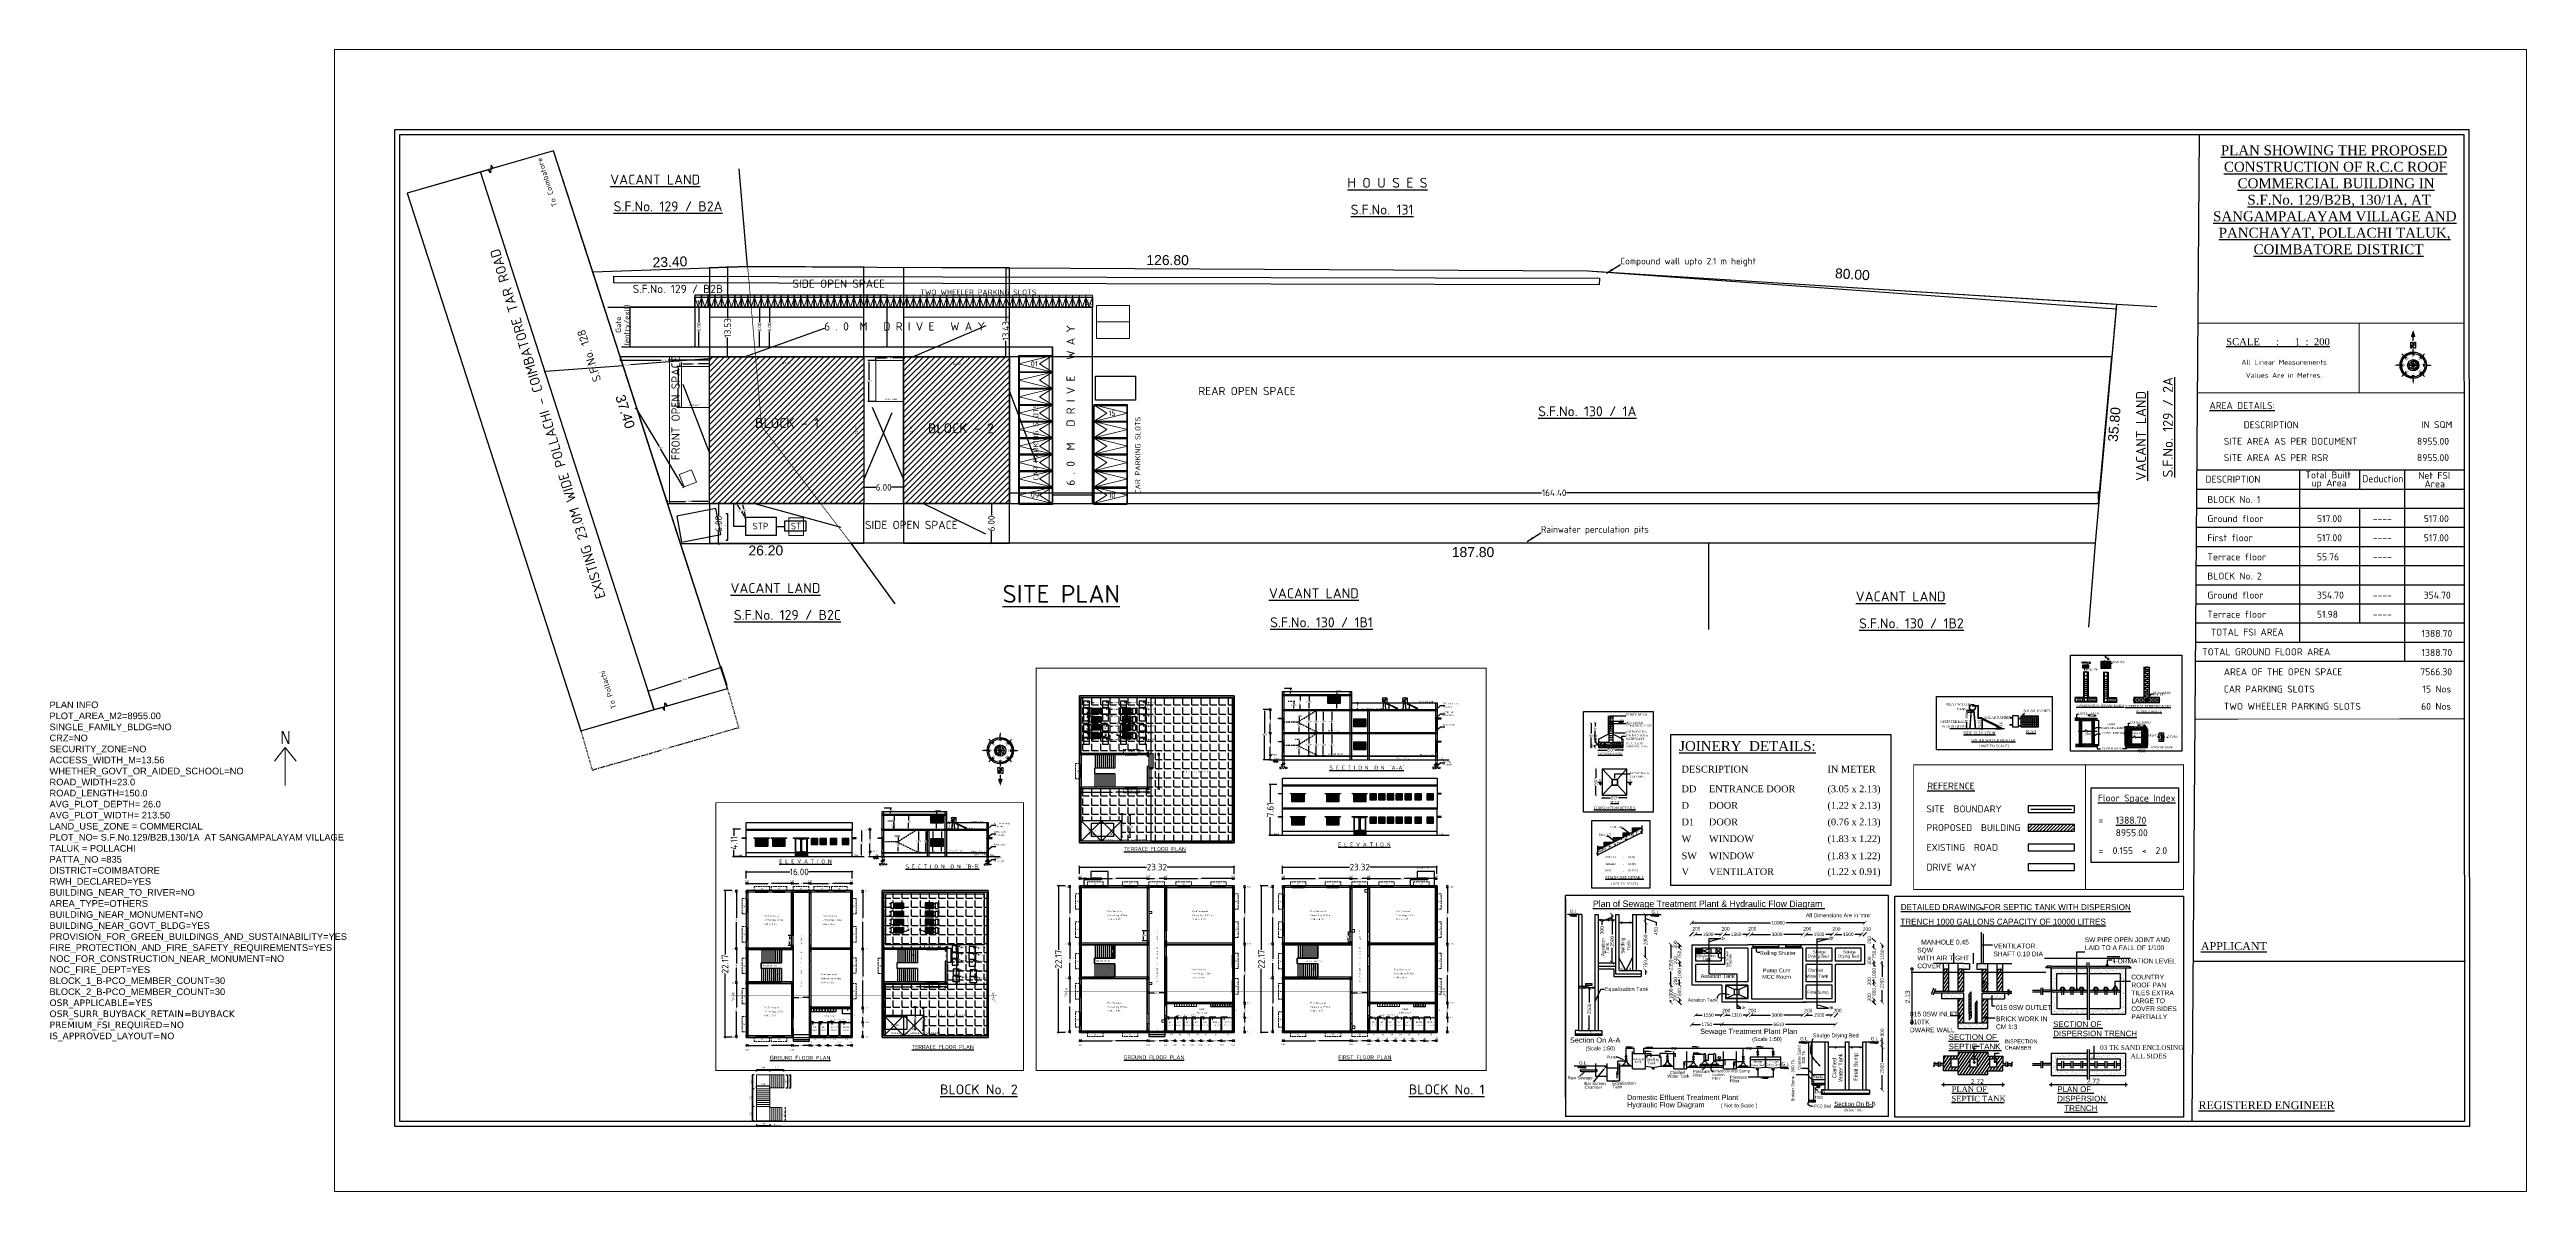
# Model space of a CAD drawing. Header units: metres. Extents: x 33037 to 86814, y -4407 to 25.
# Drawn here: x 86439.8 to 86813.8, y -4230.8 to -4058.3 of the extents above; entities that cross this region are included whole.
import ezdxf
from ezdxf.enums import TextEntityAlignment as Align

# ---------------------------------------------------------------- set-up
doc = ezdxf.new("R2010")
doc.units = ezdxf.units.M
doc.header["$MEASUREMENT"] = 0
for name, pattern in [('ACAD_ISO02W100', [15, 12, -3]), ('CENTER', [2, 1.25, -0.25, 0.25, -0.25]), ('DASHDOT2', [0.5, 0.25, -0.125, 0, -0.125]), ('DOT2', [0.125, 0, -0.125]), ('HIDDEN', [0.375, 0.25, -0.125]), ('PHANTOM2', [1.25, 0.625, -0.125, 0.125, -0.125, 0.125, -0.125])]:
    doc.linetypes.add(name, pattern=pattern)
for name, color, linetype in [('ANGULAR_PARKING_SLOT_1', 6, 'Continuous'), ('AS_AT_SITE', 6, 'Continuous'), ('BLK_1_FLR_0_CARPET_AREA', 10, 'Continuous'), ('BLK_1_FLR_0_EXIT_WIDTH_DOOR', 2, 'Continuous'), ('BLK_1_FLR_0_EXIT_WIDTH_STAIR', 1, 'Continuous'), ('BLK_1_FLR_0_FIRESTAIR_1', 1, 'Continuous'), ('BLK_1_FLR_0_REGULAR_ROOM_1', 117, 'Continuous'), ('BLK_1_FLR_0_REGULAR_ROOM_2', 117, 'Continuous'), ('BLK_1_FLR_0_REGULAR_ROOM_3', 117, 'Continuous'), ('BLK_1_FLR_0_REGULAR_ROOM_4', 117, 'Continuous'), ('BLK_1_FLR_0_STAIR_1', 1, 'Continuous'), ('BLK_1_FLR_0_URINAL', 235, 'Continuous'), ('BLK_1_FLR_0_WATER_CLOSET', 1, 'Continuous'), ('BLK_1_FLR_1_BLT_UP_AREA', 1, 'Continuous'), ('BLK_1_FLR_1_CARPET_AREA', 10, 'Continuous'), ('BLK_1_FLR_1_EXIT_WIDTH_DOOR', 2, 'Continuous'), ('BLK_1_FLR_1_EXIT_WIDTH_STAIR', 1, 'Continuous'), ('BLK_1_FLR_1_FIRESTAIR_1', 1, 'Continuous'), ('BLK_1_FLR_1_REGULAR_ROOM_1', 117, 'Continuous'), ('BLK_1_FLR_1_REGULAR_ROOM_2', 117, 'Continuous'), ('BLK_1_FLR_1_REGULAR_ROOM_3', 117, 'Continuous'), ('BLK_1_FLR_1_REGULAR_ROOM_4', 117, 'Continuous'), ('BLK_1_FLR_1_STAIR_1', 1, 'Continuous'), ('BLK_1_FLR_1_URINAL', 235, 'Continuous'), ('BLK_1_FLR_1_WATER_CLOSET', 1, 'Continuous'), ('BLK_1_FLR_2_ROOF_AREA', 54, 'Continuous'), ('BLK_1_HT_OF_BLDG', 5, 'Continuous'), ('BLK_1_INTERNAL_VEHICULAR_ACCESS', 161, 'Continuous'), ('BLK_1_LVL_0_FRONT_SETBACK', 2, 'Continuous'), ('BLK_1_LVL_0_REAR_SETBACK', 11, 'Continuous'), ('BLK_1_LVL_0_SIDE_SETBACK1', 171, 'Continuous'), ('BLK_1_LVL_0_SIDE_SETBACK2', 102, 'Continuous'), ('BLK_1_PARAPET_HT', 233, 'Continuous'), ('BLK_1_PLINTH_HEIGHT', 7, 'Continuous'), ('BLK_1_ROOF_WATER_TA1NK_HT', 235, 'Continuous'), ('BLK_1_STAIR_HEADROOM', 55, 'Continuous'), ('BLK_1_TERRACESERVICE_UTILITYDISTANCE', 1, 'Continuous'), ('BLK_2_FLR_0_BLT_UP_AREA', 45, 'Continuous'), ('BLK_2_FLR_0_CARPET_AREA', 1, 'Continuous'), ('BLK_2_FLR_0_EXIT_WIDTH_DOOR', 2, 'Continuous'), ('BLK_2_FLR_0_EXIT_WIDTH_STAIR', 1, 'Continuous'), ('BLK_2_FLR_0_REGULAR_ROOM_1', 117, 'Continuous'), ('BLK_2_FLR_0_REGULAR_ROOM_2', 117, 'Continuous'), ('BLK_2_FLR_0_REGULAR_ROOM_3', 117, 'Continuous'), ('BLK_2_FLR_0_REGULAR_ROOM_4', 117, 'Continuous'), ('BLK_2_FLR_0_SP_WC', 233, 'Continuous'), ('BLK_2_FLR_0_STAIR_1', 1, 'Continuous'), ('BLK_2_FLR_0_URINAL', 235, 'Continuous'), ('BLK_2_FLR_0_WASH', 60, 'Continuous'), ('BLK_2_FLR_0_WATER_CLOSET', 213, 'Continuous'), ('BLK_2_FLR_1_ROOF_AREA', 54, 'Continuous'), ('BLK_2_HT_OF_BLDG', 5, 'Continuous'), ('BLK_2_INTERNAL_VEHICULAR_ACCESS', 161, 'Continuous'), ('BLK_2_LVL_0_BLDG_FOOT_PRINT', 1, 'Continuous'), ('BLK_2_LVL_0_FRONT_SETBACK', 2, 'Continuous'), ('BLK_2_LVL_0_REAR_SETBACK', 11, 'Continuous'), ('BLK_2_LVL_0_SIDE_SETBACK1', 171, 'Continuous'), ('BLK_2_LVL_0_SIDE_SETBACK2', 102, 'Continuous'), ('BLK_2_PARAPET_HT', 233, 'Continuous'), ('BLK_2_PLINTH_HEIGHT', 7, 'Continuous'), ('BLK_2_ROOF_WATER_TA1NK_HT', 235, 'Continuous'), ('BLK_2_STAIR_HEADROOM', 55, 'Continuous'), ('BLK_2_TERRACESERVICE_UTILITYDISTANCE', 1, 'Continuous'), ('DRIVE_WAY', 255, 'Continuous'), ('Driveway', 8, 'Continuous'), ('ELECTRICAL_ROOM', 51, 'Continuous'), ('FMB_OR_PLR', 70, 'Continuous'), ('Hatch', 9, 'Continuous'), ('PER_AISLE_WIDTH', 5, 'Continuous'), ('PLOT_BOUNDARY', 70, 'Continuous'), ('ROAD_WIDTH', 1, 'Continuous'), ('RWH', 130, 'Continuous'), ('SEPTIC_TANK', 146, 'Continuous'), ('SEPTIC_TANK_1', 146, 'Continuous'), ('SOLAR_PANEL', 3, 'Continuous'), ('SOLAR_WATER_HEATER', 1, 'Continuous'), ('SUPER_IMPOSED', 5, 'Continuous'), ('SURRENDER_ROAD_WIDTH', 2, 'Continuous'), ('TWO_WHEELER_DRIVE_WAY', 6, 'Continuous'), ('Wall', 2, 'Continuous'), ('WATER_TANK_CALCULATION', 150, 'Continuous')]:
    doc.layers.add(name, color=color, linetype=linetype)
for name, color, linetype, lineweight in [('b_road_path', 252, 'Continuous', 5), ('BLK_1_DA_RAMP_1', 1, 'Continuous', 0), ('BLK_1_FIRE_TENDER_MOVEMENT', 161, 'Continuous', 0), ('BLK_1_FLR_0_DRINKING_WATER', 7, 'Continuous', 5), ('BLK_1_FLR_0_SP_WC', 233, 'Continuous', 5), ('BLK_1_FLR_0_WASH', 56, 'Continuous', 5), ('BLK_1_FLR_1_DRINKING_WATER', 7, 'Continuous', 5), ('BLK_1_FLR_1_SP_WC', 233, 'Continuous', 5), ('BLK_1_FLR_1_WASH', 56, 'Continuous', 5), ('BLK_1_LVL_0_BLDG_FOOT_PRINT', 1, 'Continuous', 5), ('BLK_1_LVL_1_BLDG_FOOT_PRINT', 1, 'Continuous', 5), ('BLK_1_MUMTY_HT1', 83, 'Continuous', 0), ('BLK_2_DA_RAMP_1', 1, 'Continuous', 0), ('BLK_2_FIRE_TENDER_MOVEMENT', 161, 'Continuous', 0), ('BLK_2_FLR_0_STAIR_1_FLIGHT_1', 7, 'Continuous', 0), ('BLK_2_FLR_0_STAIR_1_FLIGHT_2', 7, 'Continuous', 0), ('BLK_2_FLR_0_STAIR_1_FLIGHT_3', 7, 'Continuous', 0), ('BLK_2_FLR_0_STAIR_1_LANDING_1', 7, 'Continuous', 0), ('BLK_2_FLR_0_STAIR_1_LANDING_2', 7, 'Continuous', 0), ('BLK_2_MUMTY_HT1', 83, 'Continuous', 0), ('cols', 4, 'Continuous', 30), ('CYCLE_PARKING', 7, 'Continuous', 0), ('DIST_CL_ROAD', 7, 'Continuous', 0), ('DIST_EXIT', 7, 'Continuous', 0), ('DISTANCE_BLK', 238, 'Continuous', 0), ('hidden', 251, 'HIDDEN', 15), ('LOCATION_PLAN', 7, 'Continuous', 0), ('NORTH_DIRECTION', 7, 'Continuous', 0), ('NOTIFIED_ROAD', 183, 'Continuous', 13), ('SEGREGATED_TOILET', 1, 'Continuous', 0), ('VISITOR_PARKING', 201, 'Continuous', 0), ('WASTE_DISPOSAL', 7, 'Continuous', 0)]:
    doc.layers.add(name, color=color, linetype=linetype, lineweight=lineweight)
for name, color, linetype, plot in [('BLK_1_COVERED_AREA', 140, 'Continuous', False), ('BLK_1_FLR_0_BLT_UP_AREA', 1, 'Continuous', False), ('BLK_2_COVERED_AREA', 140, 'Continuous', False), ('DA_PARKING', 1, 'Continuous', False), ('PLAN_INFO', 1, 'Continuous', False), ('SHORTEST_DIST_TO_ROAD', 6, 'Continuous', False), ('TWO_WHEELER_PARKING', 2, 'Continuous', False)]:
    doc.layers.add(name, color=color, linetype=linetype, plot=plot)
doc.styles.add('00', font='romantic.ttf')
doc.styles.add('11', font='times.ttf')
doc.styles.add('ARIAL', font='arial.ttf')
doc.styles.add('bb', font='romantic.ttf')
doc.styles.add('book anti', font='BKANT.TTF')
doc.styles.add('DIM 100', font='ARIALN.TTF', dxfattribs={"width": 0.85, "height": 0.23})
doc.styles.add('ED', font='romantic.ttf', dxfattribs={"width": 0.96})
doc.styles.add('ISO Proportional', font='isocpeur.ttf')
doc.styles.add('latest', font='ebrima.ttf')
doc.styles.add('PRS', font='pala.ttf')
doc.styles.add('ROMANS', font='times.ttf')
doc.styles.get("Standard").update_dxf_attribs({"font": 'arial.ttf'})
doc.styles.add('STYLE1', font='arial.ttf')
doc.styles.add('USA TEXT', font='GOTHIC.TTF', dxfattribs={"width": 0.8})
doc.dimstyles.new('1-100-ED', dxfattribs={"dimtxt": 0.2, "dimasz": 0.15, "dimexe": 0.18, "dimexo": 0.0625, "dimgap": 0.15, "dimtad": 1, "dimzin": 0, "dimdsep": 46, "dimtxsty": 'USA TEXT', "dimblk": 'ARCHTICK', "dimcen": 0.1, "dimse1": 1, "dimse2": 1, "dimclrd": 256, "dimclrt": 256, "dimadec": 0, "dimazin": 0, "dimtfac": 1, "dimtofl": 0, "dimtmove": 0, "dimatfit": 3, "dimldrblk": 'ARCHTICK', "dimfxl": 0, "dimtolj": 1, "dimtzin": 0, "dimarcsym": 0})
doc.dimstyles.new('boun', dxfattribs={"dimtxt": 0.35, "dimasz": 7, "dimexe": 0.18, "dimexo": 0.0625, "dimgap": 0.09, "dimtad": 0, "dimzin": 1, "dimdsep": 46, "dimtxsty": 'ARIAL', "dimblk": 'OBLIQUE', "dimcen": 0, "dimse1": 1, "dimse2": 1, "dimsd1": 1, "dimsd2": 1, "dimclrt": 256, "dimadec": 0, "dimazin": 0, "dimtfac": 1, "dimtofl": 0, "dimtmove": 2, "dimatfit": 3, "dimfxl": 0, "dimtolj": 1, "dimtzin": 0, "dimarcsym": 0})
doc.dimstyles.new('GRID DIM 400', dxfattribs={"dimscale": 0, "dimtxt": 0.8, "dimasz": 0.2, "dimexe": 0, "dimexo": 0, "dimgap": 0.2, "dimtad": 0, "dimlfac": -0.1, "dimzin": 1, "dimdsep": 46, "dimtxsty": 'DIM 100', "dimblk": 'ARCHTICK', "dimcen": 0, "dimclrd": 256, "dimclre": 252, "dimclrt": 4, "dimazin": 0, "dimtfac": 1, "dimtix": 1, "dimtofl": 0, "dimtmove": 2, "dimatfit": 0, "dimfxl": 0, "dimtolj": 1, "dimtzin": 0, "dimarcsym": 0})
doc.dimstyles.new('inner', dxfattribs={"dimtxt": 0.35, "dimasz": 7, "dimexe": 0.18, "dimexo": 0.0625, "dimgap": 0.09, "dimtad": 0, "dimzin": 1, "dimdsep": 46, "dimtxsty": 'ROMANS', "dimblk": 'OBLIQUE', "dimcen": 0, "dimse1": 1, "dimse2": 1, "dimsd1": 1, "dimsd2": 1, "dimclrt": 256, "dimadec": 0, "dimazin": 0, "dimtfac": 1, "dimtofl": 0, "dimtmove": 2, "dimatfit": 3, "dimfxl": 0, "dimtolj": 1, "dimtzin": 0, "dimarcsym": 0})
doc.dimstyles.new('SITE TO BOUND', dxfattribs={"dimtxt": 1, "dimasz": 0.2, "dimexe": 0.18, "dimexo": 0.0625, "dimgap": 0.09, "dimtad": 0, "dimtoh": 1, "dimzin": 0, "dimdsep": 46, "dimtxsty": 'ISO Proportional', "dimblk": 'OBLIQUE', "dimcen": 0.09, "dimclrd": 5, "dimclre": 2, "dimclrt": 7, "dimadec": 0, "dimazin": 0, "dimtfac": 1, "dimtofl": 0, "dimtmove": 2, "dimatfit": 3, "dimldrblk": 'OBLIQUE', "dimfxl": 0, "dimtolj": 1, "dimtzin": 0, "dimarcsym": 0})
doc.dimstyles.get("Standard").update_dxf_attribs({"dimtxt": 0.18, "dimasz": 0.18, "dimexe": 0.18, "dimexo": 0.0625, "dimgap": 0.09, "dimtad": 0, "dimtih": 1, "dimtoh": 1, "dimdec": 4, "dimzin": 0, "dimdsep": 46, "dimtxsty": 'Standard', "dimcen": 0.09, "dimadec": 0, "dimazin": 0, "dimtfac": 1, "dimtdec": 4, "dimtofl": 0, "dimtmove": 0, "dimatfit": 3, "dimfxl": 0, "dimtolj": 1, "dimtzin": 0, "dimarcsym": 0})
doc.dimstyles.new('Standard - 1', dxfattribs={"dimtxt": 0.7, "dimasz": 0.2, "dimexe": 0.18, "dimexo": 0.0625, "dimgap": 0.09, "dimtad": 0, "dimzin": 0, "dimdsep": 46, "dimtxsty": 'Standard', "dimblk": 'OBLIQUE', "dimcen": 0.09, "dimse1": 1, "dimse2": 1, "dimadec": 0, "dimazin": 0, "dimtfac": 1, "dimtofl": 0, "dimtmove": 0, "dimatfit": 3, "dimldrblk": 'OBLIQUE', "dimfxl": 0, "dimtolj": 1, "dimtzin": 0, "dimarcsym": 0})
doc.dimstyles.new('T-roman', dxfattribs={"dimtxt": 0.2, "dimasz": 0.2, "dimexe": 0.18, "dimexo": 0.0625, "dimgap": 0.09, "dimtad": 0, "dimtoh": 1, "dimzin": 0, "dimdsep": 46, "dimtxsty": 'ISO Proportional', "dimblk": 'OBLIQUE', "dimcen": 0.09, "dimclrd": 5, "dimclre": 2, "dimclrt": 7, "dimadec": 0, "dimazin": 0, "dimtfac": 1, "dimtofl": 0, "dimtmove": 2, "dimatfit": 3, "dimldrblk": 'OBLIQUE', "dimfxl": 0, "dimtolj": 1, "dimtzin": 0, "dimarcsym": 0})
pattern_1 = [(45, (0, -0.2286), (-0.0112253201513, 0.0112253201513), [])]
pattern_2 = [(45, (694.54414, 541.00556), (-0.4419417382, 0.4419417382), [])]

# ---------------------------------------------------------------- blocks, each defined once
blk = doc.blocks.new('w')
for p, q in [((0, 0), (1.83, 0)), ((0.08, -0.07), (0, -0.07)), ((0, -0.16), (0.08, -0.16)), ((0, -0.23), (1.83, -0.23)), ((0.08, -0.16), (0.08, -0.07)), ((0.08, -0.07), (1.75, -0.07)), ((0.08, -0.1), (0.58, -0.1)), ((0.08, -0.13), (0.58, -0.13)), ((0.08, -0.16), (1.75, -0.16)), ((0.58, -0.16), (0.58, -0.07)), ((0.66, -0.16), (0.66, -0.07)), ((0.66, -0.1), (1.17, -0.1)), ((0.66, -0.13), (1.17, -0.13)), ((1.17, -0.16), (1.17, -0.07)), ((1.24, -0.16), (1.24, -0.07)), ((1.24, -0.1), (1.75, -0.1)), ((1.24, -0.13), (1.75, -0.13)), ((1.83, -0.07), (1.75, -0.07)), ((1.75, -0.07), (1.75, -0.16)), ((1.75, -0.16), (1.83, -0.16))]:
    blk.add_line(p, q)
at = {"layer": 'hidden'}
for p, q in [((-0.23, -0.84), (-0.23, -0.23)), ((2.11, -0.84), (-0.23, -0.84)), ((2.11, -0.23), (2.11, -0.84))]:
    blk.add_line(p, q, dxfattribs=at)
at = {"layer": 'Wall'}
for p, q in [((0, 0), (0, -0.23)), ((1.83, -0.23), (1.83, 0))]:
    blk.add_line(p, q, dxfattribs=at)
blk = doc.blocks.new('_Oblique')
at = {"color": 0, "linetype": 'ByBlock', "lineweight": -2}
blk.add_line((-0.5, -0.5), (0.5, 0.5), dxfattribs=at)
blk = doc.blocks.new('*D1340')
at = {"color": 2, "lineweight": -2}
for p, q in [((86605.78, -4200.77), (86605.78, -4200.59)), ((86608.22, -4200.77), (86608.22, -4200.59))]:
    blk.add_line(p, q, dxfattribs=at)
at = {"color": 5, "lineweight": -2}
for p, q in [((86605.78, -4200.77), (86606.67, -4200.77)), ((86608.22, -4200.77), (86607.33, -4200.77))]:
    blk.add_line(p, q, dxfattribs=at)
at = {"color": 5, "lineweight": -2, "xscale": 0.2, "yscale": 0.2, "zscale": 0.2, "rotation": 180}
blk.add_blockref('_Oblique', (86605.78, -4200.77), dxfattribs=at)
at = {"color": 5, "lineweight": -2, "xscale": 0.2, "yscale": 0.2, "zscale": 0.2}
blk.add_blockref('_Oblique', (86608.22, -4200.77), dxfattribs=at)
at = {"color": 7, "insert": (86607, -4200.77), "char_height": 0.2, "attachment_point": 5, "style": 'ISO Proportional'}
blk.add_mtext('\\A1;2.44', dxfattribs=at)
blk = doc.blocks.new('*D1341')
at = {"color": 2, "lineweight": -2}
for p, q in [((86595.34, -4183.7), (86595.34, -4183.34)), ((86595.57, -4183.7), (86595.57, -4183.34))]:
    blk.add_line(p, q, dxfattribs=at)
at = {"color": 5, "lineweight": -2}
blk.add_line((86595.57, -4183.52), (86595.34, -4183.52), dxfattribs=at)
at = {"color": 5, "lineweight": -2, "xscale": 0.2, "yscale": 0.2, "zscale": 0.2, "rotation": 180}
blk.add_blockref('_Oblique', (86595.34, -4183.52), dxfattribs=at)
at = {"color": 5, "lineweight": -2, "xscale": 0.2, "yscale": 0.2, "zscale": 0.2}
blk.add_blockref('_Oblique', (86595.57, -4183.52), dxfattribs=at)
at = {"color": 7, "insert": (86595.46, -4183.1), "char_height": 0.2, "attachment_point": 5, "style": 'ISO Proportional'}
blk.add_mtext('\\A1;0.23', dxfattribs=at)
blk = doc.blocks.new('*D1342')
at = {"color": 2, "lineweight": -2}
for p, q in [((86594.04, -4184.61), (86593.68, -4184.61)), ((86594.04, -4184.84), (86593.68, -4184.84))]:
    blk.add_line(p, q, dxfattribs=at)
at = {"color": 5, "lineweight": -2}
blk.add_line((86593.86, -4184.84), (86593.86, -4184.61), dxfattribs=at)
at = {"color": 5, "lineweight": -2, "xscale": 0.2, "yscale": 0.2, "zscale": 0.2}
for p, rotation in [((86593.86, -4184.61), 90), ((86593.86, -4184.84), 270)]:
    blk.add_blockref('_Oblique', p, dxfattribs=dict(at, rotation=rotation))
at = {"color": 7, "insert": (86593.44, -4184.72), "char_height": 0.2, "attachment_point": 5, "style": 'ISO Proportional'}
blk.add_mtext('\\A1;0.23', dxfattribs=at)
blk = doc.blocks.new('*D1343')
at = {"color": 2, "lineweight": -2}
for p, q in [((86620.06, -4184.61), (86620.42, -4184.61)), ((86620.06, -4184.84), (86620.42, -4184.84))]:
    blk.add_line(p, q, dxfattribs=at)
at = {"color": 5, "lineweight": -2}
blk.add_line((86620.24, -4184.84), (86620.24, -4184.61), dxfattribs=at)
at = {"color": 5, "lineweight": -2, "xscale": 0.2, "yscale": 0.2, "zscale": 0.2}
for p, rotation in [((86620.24, -4184.61), 90), ((86620.24, -4184.84), 270)]:
    blk.add_blockref('_Oblique', p, dxfattribs=dict(at, rotation=rotation))
at = {"color": 7, "insert": (86620.87, -4184.72), "char_height": 0.2, "attachment_point": 5, "style": 'ISO Proportional'}
blk.add_mtext('\\A1;0.23', dxfattribs=at)
blk = doc.blocks.new('*D1344')
at = {"color": 2, "lineweight": -2}
for p, q in [((86595.34, -4207.82), (86595.34, -4208.18)), ((86595.57, -4207.82), (86595.57, -4208.18))]:
    blk.add_line(p, q, dxfattribs=at)
at = {"color": 5, "lineweight": -2}
blk.add_line((86595.57, -4208), (86595.34, -4208), dxfattribs=at)
at = {"color": 5, "lineweight": -2, "xscale": 0.2, "yscale": 0.2, "zscale": 0.2, "rotation": 180}
blk.add_blockref('_Oblique', (86595.34, -4208), dxfattribs=at)
at = {"color": 5, "lineweight": -2, "xscale": 0.2, "yscale": 0.2, "zscale": 0.2}
blk.add_blockref('_Oblique', (86595.57, -4208), dxfattribs=at)
at = {"color": 7, "insert": (86595.46, -4208.63), "char_height": 0.2, "attachment_point": 5, "style": 'ISO Proportional'}
blk.add_mtext('\\A1;0.23', dxfattribs=at)
blk = doc.blocks.new('*D1345')
at = {"color": 2, "lineweight": -2}
for p, q in [((86595.57, -4207.82), (86595.57, -4208.18)), ((86605.55, -4207.82), (86605.55, -4208.18))]:
    blk.add_line(p, q, dxfattribs=at)
at = {"color": 5, "lineweight": -2}
for p, q in [((86595.57, -4208), (86600.25, -4208)), ((86605.55, -4208), (86600.87, -4208))]:
    blk.add_line(p, q, dxfattribs=at)
at = {"color": 5, "lineweight": -2, "xscale": 0.2, "yscale": 0.2, "zscale": 0.2, "rotation": 180}
blk.add_blockref('_Oblique', (86595.57, -4208), dxfattribs=at)
at = {"color": 5, "lineweight": -2, "xscale": 0.2, "yscale": 0.2, "zscale": 0.2}
blk.add_blockref('_Oblique', (86605.55, -4208), dxfattribs=at)
at = {"color": 7, "insert": (86600.56, -4208), "char_height": 0.2, "attachment_point": 5, "style": 'ISO Proportional'}
blk.add_mtext('\\A1;9.98', dxfattribs=at)
blk = doc.blocks.new('*D1346')
at = {"color": 2, "lineweight": -2}
for p, q in [((86605.55, -4207.82), (86605.55, -4208.18)), ((86605.78, -4207.82), (86605.78, -4208.18))]:
    blk.add_line(p, q, dxfattribs=at)
at = {"color": 5, "lineweight": -2}
blk.add_line((86605.55, -4208), (86605.78, -4208), dxfattribs=at)
at = {"color": 5, "lineweight": -2, "xscale": 0.2, "yscale": 0.2, "zscale": 0.2, "rotation": 180}
blk.add_blockref('_Oblique', (86605.55, -4208), dxfattribs=at)
at = {"color": 5, "lineweight": -2, "xscale": 0.2, "yscale": 0.2, "zscale": 0.2}
blk.add_blockref('_Oblique', (86605.78, -4208), dxfattribs=at)
at = {"color": 7, "insert": (86605.67, -4208.63), "char_height": 0.2, "attachment_point": 5, "style": 'ISO Proportional'}
blk.add_mtext('\\A1;0.23', dxfattribs=at)
blk = doc.blocks.new('*D1347')
at = {"color": 2, "lineweight": -2}
for p, q in [((86605.78, -4207.82), (86605.78, -4208.18)), ((86608.22, -4207.82), (86608.22, -4208.18))]:
    blk.add_line(p, q, dxfattribs=at)
at = {"color": 5, "lineweight": -2}
for p, q in [((86605.78, -4208), (86606.67, -4208)), ((86608.22, -4208), (86607.33, -4208))]:
    blk.add_line(p, q, dxfattribs=at)
at = {"color": 5, "lineweight": -2, "xscale": 0.2, "yscale": 0.2, "zscale": 0.2, "rotation": 180}
blk.add_blockref('_Oblique', (86605.78, -4208), dxfattribs=at)
at = {"color": 5, "lineweight": -2, "xscale": 0.2, "yscale": 0.2, "zscale": 0.2}
blk.add_blockref('_Oblique', (86608.22, -4208), dxfattribs=at)
at = {"color": 7, "insert": (86607, -4208), "char_height": 0.2, "attachment_point": 5, "style": 'ISO Proportional'}
blk.add_mtext('\\A1;2.44', dxfattribs=at)
blk = doc.blocks.new('*D1348')
at = {"color": 2, "lineweight": -2}
for p, q in [((86608.22, -4207.82), (86608.22, -4208.18)), ((86608.45, -4207.82), (86608.45, -4208.18))]:
    blk.add_line(p, q, dxfattribs=at)
at = {"color": 5, "lineweight": -2}
blk.add_line((86608.22, -4208), (86608.45, -4208), dxfattribs=at)
at = {"color": 5, "lineweight": -2, "xscale": 0.2, "yscale": 0.2, "zscale": 0.2, "rotation": 180}
blk.add_blockref('_Oblique', (86608.22, -4208), dxfattribs=at)
at = {"color": 5, "lineweight": -2, "xscale": 0.2, "yscale": 0.2, "zscale": 0.2}
blk.add_blockref('_Oblique', (86608.45, -4208), dxfattribs=at)
at = {"color": 7, "insert": (86608.34, -4208.63), "char_height": 0.2, "attachment_point": 5, "style": 'ISO Proportional'}
blk.add_mtext('\\A1;0.23', dxfattribs=at)
blk = doc.blocks.new('*D1349')
at = {"color": 2, "lineweight": -2}
for p, q in [((86608.45, -4207.82), (86608.45, -4208.18)), ((86609.65, -4207.82), (86609.65, -4208.18))]:
    blk.add_line(p, q, dxfattribs=at)
at = {"color": 5, "lineweight": -2}
for p, q in [((86608.45, -4208), (86608.76, -4208)), ((86609.65, -4208), (86609.34, -4208))]:
    blk.add_line(p, q, dxfattribs=at)
at = {"color": 5, "lineweight": -2, "xscale": 0.2, "yscale": 0.2, "zscale": 0.2, "rotation": 180}
blk.add_blockref('_Oblique', (86608.45, -4208), dxfattribs=at)
at = {"color": 5, "lineweight": -2, "xscale": 0.2, "yscale": 0.2, "zscale": 0.2}
blk.add_blockref('_Oblique', (86609.65, -4208), dxfattribs=at)
at = {"color": 7, "insert": (86609.05, -4208), "char_height": 0.2, "attachment_point": 5, "style": 'ISO Proportional'}
blk.add_mtext('\\A1;1.20', dxfattribs=at)
blk = doc.blocks.new('*D1350')
at = {"color": 5, "lineweight": -2}
for p, q in [((86609.65, -4208), (86609.45, -4208)), ((86609.77, -4208), (86609.97, -4208))]:
    blk.add_line(p, q, dxfattribs=at)
at = {"color": 2, "lineweight": -2}
for p, q in [((86609.65, -4207.82), (86609.65, -4208.18)), ((86609.77, -4207.82), (86609.77, -4208.18))]:
    blk.add_line(p, q, dxfattribs=at)
at = {"color": 5, "lineweight": -2, "xscale": 0.2, "yscale": 0.2, "zscale": 0.2}
blk.add_blockref('_Oblique', (86609.65, -4208), dxfattribs=at)
at = {"color": 5, "lineweight": -2, "xscale": 0.2, "yscale": 0.2, "zscale": 0.2, "rotation": 180}
blk.add_blockref('_Oblique', (86609.77, -4208), dxfattribs=at)
at = {"color": 7, "insert": (86609.71, -4208.63), "char_height": 0.2, "attachment_point": 5, "style": 'ISO Proportional'}
blk.add_mtext('\\A1;0.12', dxfattribs=at)
blk = doc.blocks.new('*D1351')
at = {"color": 2, "lineweight": -2}
for p, q in [((86609.77, -4207.82), (86609.77, -4208.18)), ((86610.97, -4207.82), (86610.97, -4208.18))]:
    blk.add_line(p, q, dxfattribs=at)
at = {"color": 5, "lineweight": -2}
for p, q in [((86609.77, -4208), (86610.08, -4208)), ((86610.97, -4208), (86610.66, -4208))]:
    blk.add_line(p, q, dxfattribs=at)
at = {"color": 5, "lineweight": -2, "xscale": 0.2, "yscale": 0.2, "zscale": 0.2, "rotation": 180}
blk.add_blockref('_Oblique', (86609.77, -4208), dxfattribs=at)
at = {"color": 5, "lineweight": -2, "xscale": 0.2, "yscale": 0.2, "zscale": 0.2}
blk.add_blockref('_Oblique', (86610.97, -4208), dxfattribs=at)
at = {"color": 7, "insert": (86610.37, -4208), "char_height": 0.2, "attachment_point": 5, "style": 'ISO Proportional'}
blk.add_mtext('\\A1;1.20', dxfattribs=at)
blk = doc.blocks.new('*D1352')
at = {"color": 5, "lineweight": -2}
for p, q in [((86610.97, -4208), (86610.77, -4208)), ((86611.08, -4208), (86611.28, -4208))]:
    blk.add_line(p, q, dxfattribs=at)
at = {"color": 2, "lineweight": -2}
for p, q in [((86610.97, -4207.82), (86610.97, -4208.18)), ((86611.08, -4207.82), (86611.08, -4208.18))]:
    blk.add_line(p, q, dxfattribs=at)
at = {"color": 5, "lineweight": -2, "xscale": 0.2, "yscale": 0.2, "zscale": 0.2}
blk.add_blockref('_Oblique', (86610.97, -4208), dxfattribs=at)
at = {"color": 5, "lineweight": -2, "xscale": 0.2, "yscale": 0.2, "zscale": 0.2, "rotation": 180}
blk.add_blockref('_Oblique', (86611.08, -4208), dxfattribs=at)
at = {"color": 7, "insert": (86611.02, -4208.63), "char_height": 0.2, "attachment_point": 5, "style": 'ISO Proportional'}
blk.add_mtext('\\A1;0.12', dxfattribs=at)
blk = doc.blocks.new('*D1310')
at = {"color": 2, "lineweight": -2}
for p, q in [((86611.08, -4207.82), (86611.08, -4208.18)), ((86612.28, -4207.82), (86612.28, -4208.18))]:
    blk.add_line(p, q, dxfattribs=at)
at = {"color": 5, "lineweight": -2}
for p, q in [((86611.08, -4208), (86611.39, -4208)), ((86612.28, -4208), (86611.97, -4208))]:
    blk.add_line(p, q, dxfattribs=at)
at = {"color": 5, "lineweight": -2, "xscale": 0.2, "yscale": 0.2, "zscale": 0.2, "rotation": 180}
blk.add_blockref('_Oblique', (86611.08, -4208), dxfattribs=at)
at = {"color": 5, "lineweight": -2, "xscale": 0.2, "yscale": 0.2, "zscale": 0.2}
blk.add_blockref('_Oblique', (86612.28, -4208), dxfattribs=at)
at = {"color": 7, "insert": (86611.68, -4208), "char_height": 0.2, "attachment_point": 5, "style": 'ISO Proportional'}
blk.add_mtext('\\A1;1.20', dxfattribs=at)
blk = doc.blocks.new('*D1311')
at = {"color": 5, "lineweight": -2}
for p, q in [((86612.28, -4208), (86612.08, -4208)), ((86612.4, -4208), (86612.6, -4208))]:
    blk.add_line(p, q, dxfattribs=at)
at = {"color": 2, "lineweight": -2}
for p, q in [((86612.28, -4207.82), (86612.28, -4208.18)), ((86612.4, -4207.82), (86612.4, -4208.18))]:
    blk.add_line(p, q, dxfattribs=at)
at = {"color": 5, "lineweight": -2, "xscale": 0.2, "yscale": 0.2, "zscale": 0.2}
blk.add_blockref('_Oblique', (86612.28, -4208), dxfattribs=at)
at = {"color": 5, "lineweight": -2, "xscale": 0.2, "yscale": 0.2, "zscale": 0.2, "rotation": 180}
blk.add_blockref('_Oblique', (86612.4, -4208), dxfattribs=at)
at = {"color": 7, "insert": (86612.34, -4208.63), "char_height": 0.2, "attachment_point": 5, "style": 'ISO Proportional'}
blk.add_mtext('\\A1;0.12', dxfattribs=at)
blk = doc.blocks.new('*D1312')
at = {"color": 2, "lineweight": -2}
for p, q in [((86612.4, -4207.82), (86612.4, -4208.18)), ((86613.6, -4207.82), (86613.6, -4208.18))]:
    blk.add_line(p, q, dxfattribs=at)
at = {"color": 5, "lineweight": -2}
for p, q in [((86612.4, -4208), (86612.71, -4208)), ((86613.6, -4208), (86613.29, -4208))]:
    blk.add_line(p, q, dxfattribs=at)
at = {"color": 5, "lineweight": -2, "xscale": 0.2, "yscale": 0.2, "zscale": 0.2, "rotation": 180}
blk.add_blockref('_Oblique', (86612.4, -4208), dxfattribs=at)
at = {"color": 5, "lineweight": -2, "xscale": 0.2, "yscale": 0.2, "zscale": 0.2}
blk.add_blockref('_Oblique', (86613.6, -4208), dxfattribs=at)
at = {"color": 7, "insert": (86613, -4208), "char_height": 0.2, "attachment_point": 5, "style": 'ISO Proportional'}
blk.add_mtext('\\A1;1.20', dxfattribs=at)
blk = doc.blocks.new('*D1313')
at = {"color": 5, "lineweight": -2}
for p, q in [((86613.6, -4208), (86613.4, -4208)), ((86613.71, -4208), (86613.91, -4208))]:
    blk.add_line(p, q, dxfattribs=at)
at = {"color": 2, "lineweight": -2}
for p, q in [((86613.6, -4207.82), (86613.6, -4208.18)), ((86613.71, -4207.82), (86613.71, -4208.18))]:
    blk.add_line(p, q, dxfattribs=at)
at = {"color": 5, "lineweight": -2, "xscale": 0.2, "yscale": 0.2, "zscale": 0.2}
blk.add_blockref('_Oblique', (86613.6, -4208), dxfattribs=at)
at = {"color": 5, "lineweight": -2, "xscale": 0.2, "yscale": 0.2, "zscale": 0.2, "rotation": 180}
blk.add_blockref('_Oblique', (86613.71, -4208), dxfattribs=at)
at = {"color": 7, "insert": (86613.65, -4208.63), "char_height": 0.2, "attachment_point": 5, "style": 'ISO Proportional'}
blk.add_mtext('\\A1;0.12', dxfattribs=at)
blk = doc.blocks.new('*D1314')
at = {"color": 2, "lineweight": -2}
for p, q in [((86613.71, -4207.82), (86613.71, -4208.18)), ((86614.91, -4207.82), (86614.91, -4208.18))]:
    blk.add_line(p, q, dxfattribs=at)
at = {"color": 5, "lineweight": -2}
for p, q in [((86613.71, -4208), (86614.02, -4208)), ((86614.91, -4208), (86614.6, -4208))]:
    blk.add_line(p, q, dxfattribs=at)
at = {"color": 5, "lineweight": -2, "xscale": 0.2, "yscale": 0.2, "zscale": 0.2, "rotation": 180}
blk.add_blockref('_Oblique', (86613.71, -4208), dxfattribs=at)
at = {"color": 5, "lineweight": -2, "xscale": 0.2, "yscale": 0.2, "zscale": 0.2}
blk.add_blockref('_Oblique', (86614.91, -4208), dxfattribs=at)
at = {"color": 7, "insert": (86614.31, -4208), "char_height": 0.2, "attachment_point": 5, "style": 'ISO Proportional'}
blk.add_mtext('\\A1;1.20', dxfattribs=at)
blk = doc.blocks.new('*D1315')
at = {"color": 5, "lineweight": -2}
for p, q in [((86614.91, -4208), (86614.71, -4208)), ((86615.03, -4208), (86615.23, -4208))]:
    blk.add_line(p, q, dxfattribs=at)
at = {"color": 2, "lineweight": -2}
for p, q in [((86614.91, -4207.82), (86614.91, -4208.18)), ((86615.03, -4207.82), (86615.03, -4208.18))]:
    blk.add_line(p, q, dxfattribs=at)
at = {"color": 5, "lineweight": -2, "xscale": 0.2, "yscale": 0.2, "zscale": 0.2}
blk.add_blockref('_Oblique', (86614.91, -4208), dxfattribs=at)
at = {"color": 5, "lineweight": -2, "xscale": 0.2, "yscale": 0.2, "zscale": 0.2, "rotation": 180}
blk.add_blockref('_Oblique', (86615.03, -4208), dxfattribs=at)
at = {"color": 7, "insert": (86614.97, -4208.63), "char_height": 0.2, "attachment_point": 5, "style": 'ISO Proportional'}
blk.add_mtext('\\A1;0.12', dxfattribs=at)
blk = doc.blocks.new('*D1316')
at = {"color": 2, "lineweight": -2}
for p, q in [((86615.03, -4207.82), (86615.03, -4208.18)), ((86616.66, -4207.82), (86616.66, -4208.18))]:
    blk.add_line(p, q, dxfattribs=at)
at = {"color": 5, "lineweight": -2}
for p, q in [((86615.03, -4208), (86615.54, -4208)), ((86616.66, -4208), (86616.14, -4208))]:
    blk.add_line(p, q, dxfattribs=at)
at = {"color": 5, "lineweight": -2, "xscale": 0.2, "yscale": 0.2, "zscale": 0.2, "rotation": 180}
blk.add_blockref('_Oblique', (86615.03, -4208), dxfattribs=at)
at = {"color": 5, "lineweight": -2, "xscale": 0.2, "yscale": 0.2, "zscale": 0.2}
blk.add_blockref('_Oblique', (86616.66, -4208), dxfattribs=at)
at = {"color": 7, "insert": (86615.84, -4208), "char_height": 0.2, "attachment_point": 5, "style": 'ISO Proportional'}
blk.add_mtext('\\A1;1.64', dxfattribs=at)
blk = doc.blocks.new('*D1317')
at = {"color": 5, "lineweight": -2}
for q in [(86616.58, -4208), (86616.98, -4208)]:
    blk.add_line((86616.78, -4208), q, dxfattribs=at)
at = {"color": 2, "lineweight": -2}
blk.add_line((86616.78, -4207.82), (86616.78, -4208.18), dxfattribs=at)
blk.add_line((86616.78, -4207.82), (86616.78, -4208.18), dxfattribs=at)
at = {"color": 5, "lineweight": -2, "xscale": 0.2, "yscale": 0.2, "zscale": 0.2}
blk.add_blockref('_Oblique', (86616.78, -4208), dxfattribs=at)
at = {"color": 5, "lineweight": -2, "xscale": 0.2, "yscale": 0.2, "zscale": 0.2, "rotation": 180}
blk.add_blockref('_Oblique', (86616.78, -4208), dxfattribs=at)
at = {"color": 7, "insert": (86616.78, -4208.63), "char_height": 0.2, "attachment_point": 5, "style": 'ISO Proportional'}
blk.add_mtext('\\A1;0.00', dxfattribs=at)
blk = doc.blocks.new('*D1318')
at = {"color": 2, "lineweight": -2}
for p, q in [((86616.78, -4207.82), (86616.78, -4208.18)), ((86618.43, -4207.82), (86618.43, -4208.18))]:
    blk.add_line(p, q, dxfattribs=at)
at = {"color": 5, "lineweight": -2}
for p, q in [((86616.78, -4208), (86617.31, -4208)), ((86618.43, -4208), (86617.89, -4208))]:
    blk.add_line(p, q, dxfattribs=at)
at = {"color": 5, "lineweight": -2, "xscale": 0.2, "yscale": 0.2, "zscale": 0.2, "rotation": 180}
blk.add_blockref('_Oblique', (86616.78, -4208), dxfattribs=at)
at = {"color": 5, "lineweight": -2, "xscale": 0.2, "yscale": 0.2, "zscale": 0.2}
blk.add_blockref('_Oblique', (86618.43, -4208), dxfattribs=at)
at = {"color": 7, "insert": (86617.6, -4208), "char_height": 0.2, "attachment_point": 5, "style": 'ISO Proportional'}
blk.add_mtext('\\A1;1.66', dxfattribs=at)
blk = doc.blocks.new('*D1319')
at = {"color": 2, "lineweight": -2}
for p, q in [((86618.43, -4207.82), (86618.43, -4208.18)), ((86618.66, -4207.82), (86618.66, -4208.18))]:
    blk.add_line(p, q, dxfattribs=at)
at = {"color": 5, "lineweight": -2}
blk.add_line((86618.43, -4208), (86618.66, -4208), dxfattribs=at)
at = {"color": 5, "lineweight": -2, "xscale": 0.2, "yscale": 0.2, "zscale": 0.2, "rotation": 180}
blk.add_blockref('_Oblique', (86618.43, -4208), dxfattribs=at)
at = {"color": 5, "lineweight": -2, "xscale": 0.2, "yscale": 0.2, "zscale": 0.2}
blk.add_blockref('_Oblique', (86618.66, -4208), dxfattribs=at)
at = {"color": 7, "insert": (86618.55, -4208.63), "char_height": 0.2, "attachment_point": 5, "style": 'ISO Proportional'}
blk.add_mtext('\\A1;0.23', dxfattribs=at)
blk = doc.blocks.new('*D1320')
at = {"color": 2, "lineweight": -2}
for p, q in [((86620.06, -4184.84), (86620.42, -4184.84)), ((86620.06, -4193.29), (86620.42, -4193.29))]:
    blk.add_line(p, q, dxfattribs=at)
at = {"color": 5, "lineweight": -2}
for p, q in [((86620.24, -4184.84), (86620.24, -4188.74)), ((86620.24, -4193.29), (86620.24, -4189.38))]:
    blk.add_line(p, q, dxfattribs=at)
at = {"color": 5, "lineweight": -2, "xscale": 0.2, "yscale": 0.2, "zscale": 0.2}
for p, rotation in [((86620.24, -4184.84), 90), ((86620.24, -4193.29), 270)]:
    blk.add_blockref('_Oblique', p, dxfattribs=dict(at, rotation=rotation))
at = {"color": 7, "insert": (86620.24, -4189.06), "char_height": 0.2, "attachment_point": 5, "rotation": 90, "style": 'ISO Proportional'}
blk.add_mtext('\\A1;8.45', dxfattribs=at)
blk = doc.blocks.new('*D1321')
at = {"color": 2, "lineweight": -2}
for p, q in [((86620.06, -4193.29), (86620.42, -4193.29)), ((86620.06, -4193.52), (86620.42, -4193.52))]:
    blk.add_line(p, q, dxfattribs=at)
at = {"color": 5, "lineweight": -2}
blk.add_line((86620.24, -4193.29), (86620.24, -4193.52), dxfattribs=at)
at = {"color": 5, "lineweight": -2, "xscale": 0.2, "yscale": 0.2, "zscale": 0.2}
for p, rotation in [((86620.24, -4193.29), 90), ((86620.24, -4193.52), 270)]:
    blk.add_blockref('_Oblique', p, dxfattribs=dict(at, rotation=rotation))
at = {"color": 7, "insert": (86620.87, -4193.4), "char_height": 0.2, "attachment_point": 5, "style": 'ISO Proportional'}
blk.add_mtext('\\A1;0.23', dxfattribs=at)
blk = doc.blocks.new('*D1322')
at = {"color": 2, "lineweight": -2}
for p, q in [((86620.06, -4193.52), (86620.42, -4193.52)), ((86620.06, -4202.2), (86620.42, -4202.2))]:
    blk.add_line(p, q, dxfattribs=at)
at = {"color": 5, "lineweight": -2}
for p, q in [((86620.24, -4193.52), (86620.24, -4197.55)), ((86620.24, -4202.2), (86620.24, -4198.17))]:
    blk.add_line(p, q, dxfattribs=at)
at = {"color": 5, "lineweight": -2, "xscale": 0.2, "yscale": 0.2, "zscale": 0.2}
for p, rotation in [((86620.24, -4193.52), 90), ((86620.24, -4202.2), 270)]:
    blk.add_blockref('_Oblique', p, dxfattribs=dict(at, rotation=rotation))
at = {"color": 7, "insert": (86620.24, -4197.86), "char_height": 0.2, "attachment_point": 5, "rotation": 90, "style": 'ISO Proportional'}
blk.add_mtext('\\A1;8.69', dxfattribs=at)
blk = doc.blocks.new('*D1323')
at = {"color": 2, "lineweight": -2}
for p, q in [((86620.06, -4202.2), (86620.42, -4202.2)), ((86620.06, -4202.43), (86620.42, -4202.43))]:
    blk.add_line(p, q, dxfattribs=at)
at = {"color": 5, "lineweight": -2}
blk.add_line((86620.24, -4202.2), (86620.24, -4202.43), dxfattribs=at)
at = {"color": 5, "lineweight": -2, "xscale": 0.2, "yscale": 0.2, "zscale": 0.2}
for p, rotation in [((86620.24, -4202.2), 90), ((86620.24, -4202.43), 270)]:
    blk.add_blockref('_Oblique', p, dxfattribs=dict(at, rotation=rotation))
at = {"color": 7, "insert": (86620.87, -4202.32), "char_height": 0.2, "attachment_point": 5, "style": 'ISO Proportional'}
blk.add_mtext('\\A1;0.23', dxfattribs=at)
blk = doc.blocks.new('*D1324')
at = {"color": 2, "lineweight": -2}
for p, q in [((86620.06, -4202.43), (86620.42, -4202.43)), ((86620.06, -4204.43), (86620.42, -4204.43))]:
    blk.add_line(p, q, dxfattribs=at)
at = {"color": 5, "lineweight": -2}
for p, q in [((86620.24, -4202.43), (86620.24, -4203.12)), ((86620.24, -4204.43), (86620.24, -4203.74))]:
    blk.add_line(p, q, dxfattribs=at)
at = {"color": 5, "lineweight": -2, "xscale": 0.2, "yscale": 0.2, "zscale": 0.2}
for p, rotation in [((86620.24, -4202.43), 90), ((86620.24, -4204.43), 270)]:
    blk.add_blockref('_Oblique', p, dxfattribs=dict(at, rotation=rotation))
at = {"color": 7, "insert": (86620.24, -4203.43), "char_height": 0.2, "attachment_point": 5, "rotation": 90, "style": 'ISO Proportional'}
blk.add_mtext('\\A1;2.00', dxfattribs=at)
blk = doc.blocks.new('*D1325')
at = {"color": 2, "lineweight": -2}
for p, q in [((86620.06, -4204.43), (86620.42, -4204.43)), ((86620.06, -4204.55), (86620.42, -4204.55))]:
    blk.add_line(p, q, dxfattribs=at)
at = {"color": 5, "lineweight": -2}
for p, q in [((86620.24, -4204.43), (86620.24, -4204.23)), ((86620.24, -4204.55), (86620.24, -4204.75))]:
    blk.add_line(p, q, dxfattribs=at)
at = {"color": 5, "lineweight": -2, "xscale": 0.2, "yscale": 0.2, "zscale": 0.2}
for p, rotation in [((86620.24, -4204.43), 270), ((86620.24, -4204.55), 90)]:
    blk.add_blockref('_Oblique', p, dxfattribs=dict(at, rotation=rotation))
at = {"color": 7, "insert": (86620.87, -4204.49), "char_height": 0.2, "attachment_point": 5, "style": 'ISO Proportional'}
blk.add_mtext('\\A1;0.12', dxfattribs=at)
blk = doc.blocks.new('*D1326')
at = {"color": 2, "lineweight": -2}
for p, q in [((86620.06, -4204.55), (86620.42, -4204.55)), ((86620.06, -4206.55), (86620.42, -4206.55))]:
    blk.add_line(p, q, dxfattribs=at)
at = {"color": 5, "lineweight": -2}
for p, q in [((86620.24, -4204.55), (86620.24, -4205.24)), ((86620.24, -4206.55), (86620.24, -4205.86))]:
    blk.add_line(p, q, dxfattribs=at)
at = {"color": 5, "lineweight": -2, "xscale": 0.2, "yscale": 0.2, "zscale": 0.2}
for p, rotation in [((86620.24, -4204.55), 90), ((86620.24, -4206.55), 270)]:
    blk.add_blockref('_Oblique', p, dxfattribs=dict(at, rotation=rotation))
at = {"color": 7, "insert": (86620.24, -4205.55), "char_height": 0.2, "attachment_point": 5, "rotation": 90, "style": 'ISO Proportional'}
blk.add_mtext('\\A1;2.00', dxfattribs=at)
blk = doc.blocks.new('*D1290')
at = {"color": 2, "lineweight": -2}
for p, q in [((86620.06, -4206.55), (86620.42, -4206.55)), ((86620.06, -4206.78), (86620.42, -4206.78))]:
    blk.add_line(p, q, dxfattribs=at)
at = {"color": 5, "lineweight": -2}
blk.add_line((86620.24, -4206.55), (86620.24, -4206.78), dxfattribs=at)
at = {"color": 5, "lineweight": -2, "xscale": 0.2, "yscale": 0.2, "zscale": 0.2}
for p, rotation in [((86620.24, -4206.55), 90), ((86620.24, -4206.78), 270)]:
    blk.add_blockref('_Oblique', p, dxfattribs=dict(at, rotation=rotation))
at = {"color": 7, "insert": (86620.87, -4206.66), "char_height": 0.2, "attachment_point": 5, "style": 'ISO Proportional'}
blk.add_mtext('\\A1;0.23', dxfattribs=at)
blk = doc.blocks.new('*D1327')
at = {"color": 2, "lineweight": -2}
for p, q in [((86594.04, -4184.84), (86593.68, -4184.84)), ((86594.04, -4193.29), (86593.68, -4193.29))]:
    blk.add_line(p, q, dxfattribs=at)
at = {"color": 5, "lineweight": -2}
for p, q in [((86593.86, -4184.84), (86593.86, -4188.74)), ((86593.86, -4193.29), (86593.86, -4189.38))]:
    blk.add_line(p, q, dxfattribs=at)
at = {"color": 5, "lineweight": -2, "xscale": 0.2, "yscale": 0.2, "zscale": 0.2}
for p, rotation in [((86593.86, -4184.84), 90), ((86593.86, -4193.29), 270)]:
    blk.add_blockref('_Oblique', p, dxfattribs=dict(at, rotation=rotation))
at = {"color": 7, "insert": (86593.86, -4189.06), "char_height": 0.2, "attachment_point": 5, "rotation": 90, "style": 'ISO Proportional'}
blk.add_mtext('\\A1;8.45', dxfattribs=at)
blk = doc.blocks.new('*D1328')
at = {"color": 2, "lineweight": -2}
for p, q in [((86594.04, -4193.29), (86593.68, -4193.29)), ((86594.04, -4193.52), (86593.68, -4193.52))]:
    blk.add_line(p, q, dxfattribs=at)
at = {"color": 5, "lineweight": -2}
blk.add_line((86593.86, -4193.29), (86593.86, -4193.52), dxfattribs=at)
at = {"color": 5, "lineweight": -2, "xscale": 0.2, "yscale": 0.2, "zscale": 0.2}
for p, rotation in [((86593.86, -4193.29), 90), ((86593.86, -4193.52), 270)]:
    blk.add_blockref('_Oblique', p, dxfattribs=dict(at, rotation=rotation))
at = {"color": 7, "insert": (86593.44, -4193.4), "char_height": 0.2, "attachment_point": 5, "style": 'ISO Proportional'}
blk.add_mtext('\\A1;0.23', dxfattribs=at)
blk = doc.blocks.new('*D1329')
at = {"color": 2, "lineweight": -2}
for p, q in [((86594.04, -4193.52), (86593.68, -4193.52)), ((86594.04, -4198.4), (86593.68, -4198.4))]:
    blk.add_line(p, q, dxfattribs=at)
at = {"color": 5, "lineweight": -2}
for p, q in [((86593.86, -4193.52), (86593.86, -4195.64)), ((86593.86, -4198.4), (86593.86, -4196.28))]:
    blk.add_line(p, q, dxfattribs=at)
at = {"color": 5, "lineweight": -2, "xscale": 0.2, "yscale": 0.2, "zscale": 0.2}
for p, rotation in [((86593.86, -4193.52), 90), ((86593.86, -4198.4), 270)]:
    blk.add_blockref('_Oblique', p, dxfattribs=dict(at, rotation=rotation))
at = {"color": 7, "insert": (86593.86, -4195.96), "char_height": 0.2, "attachment_point": 5, "rotation": 90, "style": 'ISO Proportional'}
blk.add_mtext('\\A1;4.88', dxfattribs=at)
blk = doc.blocks.new('*D1330')
at = {"color": 2, "lineweight": -2}
for p, q in [((86594.04, -4198.4), (86593.68, -4198.4)), ((86594.04, -4198.63), (86593.68, -4198.63))]:
    blk.add_line(p, q, dxfattribs=at)
at = {"color": 5, "lineweight": -2}
blk.add_line((86593.86, -4198.4), (86593.86, -4198.63), dxfattribs=at)
at = {"color": 5, "lineweight": -2, "xscale": 0.2, "yscale": 0.2, "zscale": 0.2}
for p, rotation in [((86593.86, -4198.4), 90), ((86593.86, -4198.63), 270)]:
    blk.add_blockref('_Oblique', p, dxfattribs=dict(at, rotation=rotation))
at = {"color": 7, "insert": (86593.44, -4198.51), "char_height": 0.2, "attachment_point": 5, "style": 'ISO Proportional'}
blk.add_mtext('\\A1;0.23', dxfattribs=at)
blk = doc.blocks.new('*D1331')
at = {"color": 2, "lineweight": -2}
for p, q in [((86594.04, -4198.63), (86593.68, -4198.63)), ((86594.04, -4206.55), (86593.68, -4206.55))]:
    blk.add_line(p, q, dxfattribs=at)
at = {"color": 5, "lineweight": -2}
for p, q in [((86593.86, -4198.63), (86593.86, -4202.28)), ((86593.86, -4206.55), (86593.86, -4202.9))]:
    blk.add_line(p, q, dxfattribs=at)
at = {"color": 5, "lineweight": -2, "xscale": 0.2, "yscale": 0.2, "zscale": 0.2}
for p, rotation in [((86593.86, -4198.63), 90), ((86593.86, -4206.55), 270)]:
    blk.add_blockref('_Oblique', p, dxfattribs=dict(at, rotation=rotation))
at = {"color": 7, "insert": (86593.86, -4202.59), "char_height": 0.2, "attachment_point": 5, "rotation": 90, "style": 'ISO Proportional'}
blk.add_mtext('\\A1;7.92', dxfattribs=at)
blk = doc.blocks.new('*D1332')
at = {"color": 2, "lineweight": -2}
for p, q in [((86594.04, -4206.55), (86593.68, -4206.55)), ((86594.04, -4206.78), (86593.68, -4206.78))]:
    blk.add_line(p, q, dxfattribs=at)
at = {"color": 5, "lineweight": -2}
blk.add_line((86593.86, -4206.55), (86593.86, -4206.78), dxfattribs=at)
at = {"color": 5, "lineweight": -2, "xscale": 0.2, "yscale": 0.2, "zscale": 0.2}
for p, rotation in [((86593.86, -4206.55), 90), ((86593.86, -4206.78), 270)]:
    blk.add_blockref('_Oblique', p, dxfattribs=dict(at, rotation=rotation))
at = {"color": 7, "insert": (86593.44, -4206.66), "char_height": 0.2, "attachment_point": 5, "style": 'ISO Proportional'}
blk.add_mtext('\\A1;0.23', dxfattribs=at)
blk = doc.blocks.new('*D1333')
at = {"color": 2, "lineweight": -2}
for p, q in [((86593.14, -4184.61), (86591.96, -4184.61)), ((86593.14, -4206.78), (86591.96, -4206.78))]:
    blk.add_line(p, q, dxfattribs=at)
at = {"color": 5, "lineweight": -2}
for p, q in [((86592.14, -4184.61), (86592.14, -4194.25)), ((86592.14, -4206.78), (86592.14, -4197.13))]:
    blk.add_line(p, q, dxfattribs=at)
at = {"color": 5, "lineweight": -2, "xscale": 0.2, "yscale": 0.2, "zscale": 0.2}
for p, rotation in [((86592.14, -4184.61), 90), ((86592.14, -4206.78), 270)]:
    blk.add_blockref('_Oblique', p, dxfattribs=dict(at, rotation=rotation))
at = {"color": 7, "insert": (86592.14, -4195.69), "char_height": 1, "attachment_point": 5, "rotation": 90, "style": 'ISO Proportional'}
blk.add_mtext('\\A1;22.17', dxfattribs=at)
blk = doc.blocks.new('*D1334')
at = {"color": 2, "lineweight": -2}
for p, q in [((86595.34, -4182.78), (86595.34, -4181.6)), ((86618.66, -4182.78), (86618.66, -4181.6))]:
    blk.add_line(p, q, dxfattribs=at)
at = {"color": 5, "lineweight": -2}
for p, q in [((86595.34, -4181.78), (86605.46, -4181.78)), ((86618.66, -4181.78), (86608.54, -4181.78))]:
    blk.add_line(p, q, dxfattribs=at)
at = {"color": 5, "lineweight": -2, "xscale": 0.2, "yscale": 0.2, "zscale": 0.2, "rotation": 180}
blk.add_blockref('_Oblique', (86595.34, -4181.78), dxfattribs=at)
at = {"color": 5, "lineweight": -2, "xscale": 0.2, "yscale": 0.2, "zscale": 0.2}
blk.add_blockref('_Oblique', (86618.66, -4181.78), dxfattribs=at)
at = {"color": 7, "insert": (86607, -4181.78), "char_height": 1, "attachment_point": 5, "style": 'ISO Proportional'}
blk.add_mtext('\\A1;23.32', dxfattribs=at)
blk = doc.blocks.new('*D1335')
at = {"color": 2, "lineweight": -2}
for p, q in [((86595.57, -4183.7), (86595.57, -4183.34)), ((86605.55, -4183.7), (86605.55, -4183.34))]:
    blk.add_line(p, q, dxfattribs=at)
at = {"color": 5, "lineweight": -2}
for p, q in [((86595.57, -4183.52), (86600.25, -4183.52)), ((86605.55, -4183.52), (86600.87, -4183.52))]:
    blk.add_line(p, q, dxfattribs=at)
at = {"color": 5, "lineweight": -2, "xscale": 0.2, "yscale": 0.2, "zscale": 0.2, "rotation": 180}
blk.add_blockref('_Oblique', (86595.57, -4183.52), dxfattribs=at)
at = {"color": 5, "lineweight": -2, "xscale": 0.2, "yscale": 0.2, "zscale": 0.2}
blk.add_blockref('_Oblique', (86605.55, -4183.52), dxfattribs=at)
at = {"color": 7, "insert": (86600.56, -4183.52), "char_height": 0.2, "attachment_point": 5, "style": 'ISO Proportional'}
blk.add_mtext('\\A1;9.98', dxfattribs=at)
blk = doc.blocks.new('*D1336')
at = {"color": 2, "lineweight": -2}
for p, q in [((86605.55, -4183.7), (86605.55, -4183.34)), ((86605.78, -4183.7), (86605.78, -4183.34))]:
    blk.add_line(p, q, dxfattribs=at)
at = {"color": 5, "lineweight": -2}
blk.add_line((86605.55, -4183.52), (86605.78, -4183.52), dxfattribs=at)
at = {"color": 5, "lineweight": -2, "xscale": 0.2, "yscale": 0.2, "zscale": 0.2, "rotation": 180}
blk.add_blockref('_Oblique', (86605.55, -4183.52), dxfattribs=at)
at = {"color": 5, "lineweight": -2, "xscale": 0.2, "yscale": 0.2, "zscale": 0.2}
blk.add_blockref('_Oblique', (86605.78, -4183.52), dxfattribs=at)
at = {"color": 7, "insert": (86605.67, -4183.1), "char_height": 0.2, "attachment_point": 5, "style": 'ISO Proportional'}
blk.add_mtext('\\A1;0.23', dxfattribs=at)
blk = doc.blocks.new('*D1337')
at = {"color": 2, "lineweight": -2}
for p, q in [((86605.78, -4183.7), (86605.78, -4183.34)), ((86608.22, -4183.7), (86608.22, -4183.34))]:
    blk.add_line(p, q, dxfattribs=at)
at = {"color": 5, "lineweight": -2}
for p, q in [((86605.78, -4183.52), (86606.67, -4183.52)), ((86608.22, -4183.52), (86607.33, -4183.52))]:
    blk.add_line(p, q, dxfattribs=at)
at = {"color": 5, "lineweight": -2, "xscale": 0.2, "yscale": 0.2, "zscale": 0.2, "rotation": 180}
blk.add_blockref('_Oblique', (86605.78, -4183.52), dxfattribs=at)
at = {"color": 5, "lineweight": -2, "xscale": 0.2, "yscale": 0.2, "zscale": 0.2}
blk.add_blockref('_Oblique', (86608.22, -4183.52), dxfattribs=at)
at = {"color": 7, "insert": (86607, -4183.52), "char_height": 0.2, "attachment_point": 5, "style": 'ISO Proportional'}
blk.add_mtext('\\A1;2.44', dxfattribs=at)
blk = doc.blocks.new('*D1338')
at = {"color": 2, "lineweight": -2}
for p, q in [((86608.22, -4183.7), (86608.22, -4183.34)), ((86608.45, -4183.7), (86608.45, -4183.34))]:
    blk.add_line(p, q, dxfattribs=at)
at = {"color": 5, "lineweight": -2}
blk.add_line((86608.22, -4183.52), (86608.45, -4183.52), dxfattribs=at)
at = {"color": 5, "lineweight": -2, "xscale": 0.2, "yscale": 0.2, "zscale": 0.2, "rotation": 180}
blk.add_blockref('_Oblique', (86608.22, -4183.52), dxfattribs=at)
at = {"color": 5, "lineweight": -2, "xscale": 0.2, "yscale": 0.2, "zscale": 0.2}
blk.add_blockref('_Oblique', (86608.45, -4183.52), dxfattribs=at)
at = {"color": 7, "insert": (86608.34, -4183.1), "char_height": 0.2, "attachment_point": 5, "style": 'ISO Proportional'}
blk.add_mtext('\\A1;0.23', dxfattribs=at)
blk = doc.blocks.new('*D1339')
at = {"color": 2, "lineweight": -2}
for p, q in [((86608.45, -4183.7), (86608.45, -4183.34)), ((86618.43, -4183.7), (86618.43, -4183.34))]:
    blk.add_line(p, q, dxfattribs=at)
at = {"color": 5, "lineweight": -2}
for p, q in [((86608.45, -4183.52), (86613.13, -4183.52)), ((86618.43, -4183.52), (86613.75, -4183.52))]:
    blk.add_line(p, q, dxfattribs=at)
at = {"color": 5, "lineweight": -2, "xscale": 0.2, "yscale": 0.2, "zscale": 0.2, "rotation": 180}
blk.add_blockref('_Oblique', (86608.45, -4183.52), dxfattribs=at)
at = {"color": 5, "lineweight": -2, "xscale": 0.2, "yscale": 0.2, "zscale": 0.2}
blk.add_blockref('_Oblique', (86618.43, -4183.52), dxfattribs=at)
at = {"color": 7, "insert": (86613.44, -4183.52), "char_height": 0.2, "attachment_point": 5, "style": 'ISO Proportional'}
blk.add_mtext('\\A1;9.98', dxfattribs=at)
blk = doc.blocks.new('*D1291')
at = {"color": 2, "lineweight": -2}
for p, q in [((86618.43, -4183.7), (86618.43, -4183.34)), ((86618.66, -4183.7), (86618.66, -4183.34))]:
    blk.add_line(p, q, dxfattribs=at)
at = {"color": 5, "lineweight": -2}
blk.add_line((86618.43, -4183.52), (86618.66, -4183.52), dxfattribs=at)
at = {"color": 5, "lineweight": -2, "xscale": 0.2, "yscale": 0.2, "zscale": 0.2, "rotation": 180}
blk.add_blockref('_Oblique', (86618.43, -4183.52), dxfattribs=at)
at = {"color": 5, "lineweight": -2, "xscale": 0.2, "yscale": 0.2, "zscale": 0.2}
blk.add_blockref('_Oblique', (86618.66, -4183.52), dxfattribs=at)
at = {"color": 7, "insert": (86618.55, -4183.1), "char_height": 0.2, "attachment_point": 5, "style": 'ISO Proportional'}
blk.add_mtext('\\A1;0.23', dxfattribs=at)
blk = doc.blocks.new('*D1358')
at = {"color": 2, "lineweight": -2}
for p, q in [((86636.41, -4200.77), (86636.41, -4200.59)), ((86638.85, -4200.77), (86638.85, -4200.59))]:
    blk.add_line(p, q, dxfattribs=at)
at = {"color": 5, "lineweight": -2}
for p, q in [((86636.41, -4200.77), (86637.3, -4200.77)), ((86638.85, -4200.77), (86637.96, -4200.77))]:
    blk.add_line(p, q, dxfattribs=at)
at = {"color": 5, "lineweight": -2, "xscale": 0.2, "yscale": 0.2, "zscale": 0.2, "rotation": 180}
blk.add_blockref('_Oblique', (86636.41, -4200.77), dxfattribs=at)
at = {"color": 5, "lineweight": -2, "xscale": 0.2, "yscale": 0.2, "zscale": 0.2}
blk.add_blockref('_Oblique', (86638.85, -4200.77), dxfattribs=at)
at = {"color": 7, "insert": (86637.63, -4200.77), "char_height": 0.2, "attachment_point": 5, "style": 'ISO Proportional'}
blk.add_mtext('\\A1;2.44', dxfattribs=at)
blk = doc.blocks.new('*D1359')
at = {"color": 2, "lineweight": -2}
for p, q in [((86625.97, -4183.7), (86625.97, -4183.34)), ((86626.2, -4183.7), (86626.2, -4183.34))]:
    blk.add_line(p, q, dxfattribs=at)
at = {"color": 5, "lineweight": -2}
blk.add_line((86626.2, -4183.52), (86625.97, -4183.52), dxfattribs=at)
at = {"color": 5, "lineweight": -2, "xscale": 0.2, "yscale": 0.2, "zscale": 0.2, "rotation": 180}
blk.add_blockref('_Oblique', (86625.97, -4183.52), dxfattribs=at)
at = {"color": 5, "lineweight": -2, "xscale": 0.2, "yscale": 0.2, "zscale": 0.2}
blk.add_blockref('_Oblique', (86626.2, -4183.52), dxfattribs=at)
at = {"color": 7, "insert": (86626.09, -4183.1), "char_height": 0.2, "attachment_point": 5, "style": 'ISO Proportional'}
blk.add_mtext('\\A1;0.23', dxfattribs=at)
blk = doc.blocks.new('*D1360')
at = {"color": 2, "lineweight": -2}
for p, q in [((86624.67, -4184.61), (86624.31, -4184.61)), ((86624.67, -4184.84), (86624.31, -4184.84))]:
    blk.add_line(p, q, dxfattribs=at)
at = {"color": 5, "lineweight": -2}
blk.add_line((86624.49, -4184.84), (86624.49, -4184.61), dxfattribs=at)
at = {"color": 5, "lineweight": -2, "xscale": 0.2, "yscale": 0.2, "zscale": 0.2}
for p, rotation in [((86624.49, -4184.61), 90), ((86624.49, -4184.84), 270)]:
    blk.add_blockref('_Oblique', p, dxfattribs=dict(at, rotation=rotation))
at = {"color": 7, "insert": (86624.07, -4184.72), "char_height": 0.2, "attachment_point": 5, "style": 'ISO Proportional'}
blk.add_mtext('\\A1;0.23', dxfattribs=at)
blk = doc.blocks.new('*D1361')
at = {"color": 2, "lineweight": -2}
for p, q in [((86650.69, -4184.61), (86651.05, -4184.61)), ((86650.69, -4184.84), (86651.05, -4184.84))]:
    blk.add_line(p, q, dxfattribs=at)
at = {"color": 5, "lineweight": -2}
blk.add_line((86650.87, -4184.84), (86650.87, -4184.61), dxfattribs=at)
at = {"color": 5, "lineweight": -2, "xscale": 0.2, "yscale": 0.2, "zscale": 0.2}
for p, rotation in [((86650.87, -4184.61), 90), ((86650.87, -4184.84), 270)]:
    blk.add_blockref('_Oblique', p, dxfattribs=dict(at, rotation=rotation))
at = {"color": 7, "insert": (86651.5, -4184.72), "char_height": 0.2, "attachment_point": 5, "style": 'ISO Proportional'}
blk.add_mtext('\\A1;0.23', dxfattribs=at)
blk = doc.blocks.new('*D1362')
at = {"color": 2, "lineweight": -2}
for p, q in [((86625.97, -4207.82), (86625.97, -4208.18)), ((86626.2, -4207.82), (86626.2, -4208.18))]:
    blk.add_line(p, q, dxfattribs=at)
at = {"color": 5, "lineweight": -2}
blk.add_line((86626.2, -4208), (86625.97, -4208), dxfattribs=at)
at = {"color": 5, "lineweight": -2, "xscale": 0.2, "yscale": 0.2, "zscale": 0.2, "rotation": 180}
blk.add_blockref('_Oblique', (86625.97, -4208), dxfattribs=at)
at = {"color": 5, "lineweight": -2, "xscale": 0.2, "yscale": 0.2, "zscale": 0.2}
blk.add_blockref('_Oblique', (86626.2, -4208), dxfattribs=at)
at = {"color": 7, "insert": (86626.09, -4208.54), "char_height": 0.2, "attachment_point": 5, "style": 'ISO Proportional'}
blk.add_mtext('\\A1;0.23', dxfattribs=at)
blk = doc.blocks.new('*D1363')
at = {"color": 2, "lineweight": -2}
for p, q in [((86626.2, -4207.82), (86626.2, -4208.18)), ((86636.18, -4207.82), (86636.18, -4208.18))]:
    blk.add_line(p, q, dxfattribs=at)
at = {"color": 5, "lineweight": -2}
for p, q in [((86626.2, -4208), (86630.88, -4208)), ((86636.18, -4208), (86631.5, -4208))]:
    blk.add_line(p, q, dxfattribs=at)
at = {"color": 5, "lineweight": -2, "xscale": 0.2, "yscale": 0.2, "zscale": 0.2, "rotation": 180}
blk.add_blockref('_Oblique', (86626.2, -4208), dxfattribs=at)
at = {"color": 5, "lineweight": -2, "xscale": 0.2, "yscale": 0.2, "zscale": 0.2}
blk.add_blockref('_Oblique', (86636.18, -4208), dxfattribs=at)
at = {"color": 7, "insert": (86631.19, -4208), "char_height": 0.2, "attachment_point": 5, "style": 'ISO Proportional'}
blk.add_mtext('\\A1;9.98', dxfattribs=at)
blk = doc.blocks.new('*D1364')
at = {"color": 2, "lineweight": -2}
for p, q in [((86636.18, -4207.82), (86636.18, -4208.18)), ((86636.41, -4207.82), (86636.41, -4208.18))]:
    blk.add_line(p, q, dxfattribs=at)
at = {"color": 5, "lineweight": -2}
blk.add_line((86636.18, -4208), (86636.41, -4208), dxfattribs=at)
at = {"color": 5, "lineweight": -2, "xscale": 0.2, "yscale": 0.2, "zscale": 0.2, "rotation": 180}
blk.add_blockref('_Oblique', (86636.18, -4208), dxfattribs=at)
at = {"color": 5, "lineweight": -2, "xscale": 0.2, "yscale": 0.2, "zscale": 0.2}
blk.add_blockref('_Oblique', (86636.41, -4208), dxfattribs=at)
at = {"color": 7, "insert": (86636.3, -4208.54), "char_height": 0.2, "attachment_point": 5, "style": 'ISO Proportional'}
blk.add_mtext('\\A1;0.23', dxfattribs=at)
blk = doc.blocks.new('*D1293')
at = {"color": 2, "lineweight": -2}
for p, q in [((86636.41, -4207.82), (86636.41, -4208.18)), ((86638.85, -4207.82), (86638.85, -4208.18))]:
    blk.add_line(p, q, dxfattribs=at)
at = {"color": 5, "lineweight": -2}
for p, q in [((86636.41, -4208), (86637.3, -4208)), ((86638.85, -4208), (86637.96, -4208))]:
    blk.add_line(p, q, dxfattribs=at)
at = {"color": 5, "lineweight": -2, "xscale": 0.2, "yscale": 0.2, "zscale": 0.2, "rotation": 180}
blk.add_blockref('_Oblique', (86636.41, -4208), dxfattribs=at)
at = {"color": 5, "lineweight": -2, "xscale": 0.2, "yscale": 0.2, "zscale": 0.2}
blk.add_blockref('_Oblique', (86638.85, -4208), dxfattribs=at)
at = {"color": 7, "insert": (86637.63, -4208), "char_height": 0.2, "attachment_point": 5, "style": 'ISO Proportional'}
blk.add_mtext('\\A1;2.44', dxfattribs=at)
blk = doc.blocks.new('*D1365')
at = {"color": 2, "lineweight": -2}
for p, q in [((86638.85, -4207.82), (86638.85, -4208.18)), ((86639.08, -4207.82), (86639.08, -4208.18))]:
    blk.add_line(p, q, dxfattribs=at)
at = {"color": 5, "lineweight": -2}
blk.add_line((86638.85, -4208), (86639.08, -4208), dxfattribs=at)
at = {"color": 5, "lineweight": -2, "xscale": 0.2, "yscale": 0.2, "zscale": 0.2, "rotation": 180}
blk.add_blockref('_Oblique', (86638.85, -4208), dxfattribs=at)
at = {"color": 5, "lineweight": -2, "xscale": 0.2, "yscale": 0.2, "zscale": 0.2}
blk.add_blockref('_Oblique', (86639.08, -4208), dxfattribs=at)
at = {"color": 7, "insert": (86638.97, -4208.54), "char_height": 0.2, "attachment_point": 5, "style": 'ISO Proportional'}
blk.add_mtext('\\A1;0.23', dxfattribs=at)
blk = doc.blocks.new('*D1366')
at = {"color": 2, "lineweight": -2}
for p, q in [((86639.08, -4207.82), (86639.08, -4208.18)), ((86640.28, -4207.82), (86640.28, -4208.18))]:
    blk.add_line(p, q, dxfattribs=at)
at = {"color": 5, "lineweight": -2}
for p, q in [((86639.08, -4208), (86639.39, -4208)), ((86640.28, -4208), (86639.97, -4208))]:
    blk.add_line(p, q, dxfattribs=at)
at = {"color": 5, "lineweight": -2, "xscale": 0.2, "yscale": 0.2, "zscale": 0.2, "rotation": 180}
blk.add_blockref('_Oblique', (86639.08, -4208), dxfattribs=at)
at = {"color": 5, "lineweight": -2, "xscale": 0.2, "yscale": 0.2, "zscale": 0.2}
blk.add_blockref('_Oblique', (86640.28, -4208), dxfattribs=at)
at = {"color": 7, "insert": (86639.68, -4208), "char_height": 0.2, "attachment_point": 5, "style": 'ISO Proportional'}
blk.add_mtext('\\A1;1.20', dxfattribs=at)
blk = doc.blocks.new('*D1367')
at = {"color": 5, "lineweight": -2}
for p, q in [((86640.28, -4208), (86640.08, -4208)), ((86640.4, -4208), (86640.6, -4208))]:
    blk.add_line(p, q, dxfattribs=at)
at = {"color": 2, "lineweight": -2}
for p, q in [((86640.28, -4207.82), (86640.28, -4208.18)), ((86640.4, -4207.82), (86640.4, -4208.18))]:
    blk.add_line(p, q, dxfattribs=at)
at = {"color": 5, "lineweight": -2, "xscale": 0.2, "yscale": 0.2, "zscale": 0.2}
blk.add_blockref('_Oblique', (86640.28, -4208), dxfattribs=at)
at = {"color": 5, "lineweight": -2, "xscale": 0.2, "yscale": 0.2, "zscale": 0.2, "rotation": 180}
blk.add_blockref('_Oblique', (86640.4, -4208), dxfattribs=at)
at = {"color": 7, "insert": (86640.34, -4207.62), "char_height": 0.2, "attachment_point": 5, "style": 'ISO Proportional'}
blk.add_mtext('\\A1;0.12', dxfattribs=at)
blk = doc.blocks.new('*D1368')
at = {"color": 2, "lineweight": -2}
for p, q in [((86640.4, -4207.82), (86640.4, -4208.18)), ((86641.6, -4207.82), (86641.6, -4208.18))]:
    blk.add_line(p, q, dxfattribs=at)
at = {"color": 5, "lineweight": -2}
for p, q in [((86640.4, -4208), (86640.71, -4208)), ((86641.6, -4208), (86641.29, -4208))]:
    blk.add_line(p, q, dxfattribs=at)
at = {"color": 5, "lineweight": -2, "xscale": 0.2, "yscale": 0.2, "zscale": 0.2, "rotation": 180}
blk.add_blockref('_Oblique', (86640.4, -4208), dxfattribs=at)
at = {"color": 5, "lineweight": -2, "xscale": 0.2, "yscale": 0.2, "zscale": 0.2}
blk.add_blockref('_Oblique', (86641.6, -4208), dxfattribs=at)
at = {"color": 7, "insert": (86641, -4208), "char_height": 0.2, "attachment_point": 5, "style": 'ISO Proportional'}
blk.add_mtext('\\A1;1.20', dxfattribs=at)
blk = doc.blocks.new('*D1369')
at = {"color": 5, "lineweight": -2}
for p, q in [((86641.6, -4208), (86641.4, -4208)), ((86641.71, -4208), (86641.91, -4208))]:
    blk.add_line(p, q, dxfattribs=at)
at = {"color": 2, "lineweight": -2}
for p, q in [((86641.6, -4207.82), (86641.6, -4208.18)), ((86641.71, -4207.82), (86641.71, -4208.18))]:
    blk.add_line(p, q, dxfattribs=at)
at = {"color": 5, "lineweight": -2, "xscale": 0.2, "yscale": 0.2, "zscale": 0.2}
blk.add_blockref('_Oblique', (86641.6, -4208), dxfattribs=at)
at = {"color": 5, "lineweight": -2, "xscale": 0.2, "yscale": 0.2, "zscale": 0.2, "rotation": 180}
blk.add_blockref('_Oblique', (86641.71, -4208), dxfattribs=at)
at = {"color": 7, "insert": (86641.65, -4207.62), "char_height": 0.2, "attachment_point": 5, "style": 'ISO Proportional'}
blk.add_mtext('\\A1;0.12', dxfattribs=at)
blk = doc.blocks.new('*D1370')
at = {"color": 2, "lineweight": -2}
for p, q in [((86641.71, -4207.82), (86641.71, -4208.18)), ((86642.91, -4207.82), (86642.91, -4208.18))]:
    blk.add_line(p, q, dxfattribs=at)
at = {"color": 5, "lineweight": -2}
for p, q in [((86641.71, -4208), (86642.02, -4208)), ((86642.91, -4208), (86642.6, -4208))]:
    blk.add_line(p, q, dxfattribs=at)
at = {"color": 5, "lineweight": -2, "xscale": 0.2, "yscale": 0.2, "zscale": 0.2, "rotation": 180}
blk.add_blockref('_Oblique', (86641.71, -4208), dxfattribs=at)
at = {"color": 5, "lineweight": -2, "xscale": 0.2, "yscale": 0.2, "zscale": 0.2}
blk.add_blockref('_Oblique', (86642.91, -4208), dxfattribs=at)
at = {"color": 7, "insert": (86642.31, -4208), "char_height": 0.2, "attachment_point": 5, "style": 'ISO Proportional'}
blk.add_mtext('\\A1;1.20', dxfattribs=at)
blk = doc.blocks.new('*D1371')
at = {"color": 5, "lineweight": -2}
for p, q in [((86642.91, -4208), (86642.71, -4208)), ((86643.03, -4208), (86643.23, -4208))]:
    blk.add_line(p, q, dxfattribs=at)
at = {"color": 2, "lineweight": -2}
for p, q in [((86642.91, -4207.82), (86642.91, -4208.18)), ((86643.03, -4207.82), (86643.03, -4208.18))]:
    blk.add_line(p, q, dxfattribs=at)
at = {"color": 5, "lineweight": -2, "xscale": 0.2, "yscale": 0.2, "zscale": 0.2}
blk.add_blockref('_Oblique', (86642.91, -4208), dxfattribs=at)
at = {"color": 5, "lineweight": -2, "xscale": 0.2, "yscale": 0.2, "zscale": 0.2, "rotation": 180}
blk.add_blockref('_Oblique', (86643.03, -4208), dxfattribs=at)
at = {"color": 7, "insert": (86642.97, -4207.62), "char_height": 0.2, "attachment_point": 5, "style": 'ISO Proportional'}
blk.add_mtext('\\A1;0.12', dxfattribs=at)
blk = doc.blocks.new('*D1372')
at = {"color": 2, "lineweight": -2}
for p, q in [((86643.03, -4207.82), (86643.03, -4208.18)), ((86644.23, -4207.82), (86644.23, -4208.18))]:
    blk.add_line(p, q, dxfattribs=at)
at = {"color": 5, "lineweight": -2}
for p, q in [((86643.03, -4208), (86643.34, -4208)), ((86644.23, -4208), (86643.92, -4208))]:
    blk.add_line(p, q, dxfattribs=at)
at = {"color": 5, "lineweight": -2, "xscale": 0.2, "yscale": 0.2, "zscale": 0.2, "rotation": 180}
blk.add_blockref('_Oblique', (86643.03, -4208), dxfattribs=at)
at = {"color": 5, "lineweight": -2, "xscale": 0.2, "yscale": 0.2, "zscale": 0.2}
blk.add_blockref('_Oblique', (86644.23, -4208), dxfattribs=at)
at = {"color": 7, "insert": (86643.63, -4208), "char_height": 0.2, "attachment_point": 5, "style": 'ISO Proportional'}
blk.add_mtext('\\A1;1.20', dxfattribs=at)
blk = doc.blocks.new('*D1373')
at = {"color": 5, "lineweight": -2}
for p, q in [((86644.23, -4208), (86644.03, -4208)), ((86644.34, -4208), (86644.54, -4208))]:
    blk.add_line(p, q, dxfattribs=at)
at = {"color": 2, "lineweight": -2}
for p, q in [((86644.23, -4207.82), (86644.23, -4208.18)), ((86644.34, -4207.82), (86644.34, -4208.18))]:
    blk.add_line(p, q, dxfattribs=at)
at = {"color": 5, "lineweight": -2, "xscale": 0.2, "yscale": 0.2, "zscale": 0.2}
blk.add_blockref('_Oblique', (86644.23, -4208), dxfattribs=at)
at = {"color": 5, "lineweight": -2, "xscale": 0.2, "yscale": 0.2, "zscale": 0.2, "rotation": 180}
blk.add_blockref('_Oblique', (86644.34, -4208), dxfattribs=at)
at = {"color": 7, "insert": (86644.28, -4207.62), "char_height": 0.2, "attachment_point": 5, "style": 'ISO Proportional'}
blk.add_mtext('\\A1;0.12', dxfattribs=at)
blk = doc.blocks.new('*D1374')
at = {"color": 2, "lineweight": -2}
for p, q in [((86644.34, -4207.82), (86644.34, -4208.18)), ((86645.54, -4207.82), (86645.54, -4208.18))]:
    blk.add_line(p, q, dxfattribs=at)
at = {"color": 5, "lineweight": -2}
for p, q in [((86644.34, -4208), (86644.65, -4208)), ((86645.54, -4208), (86645.23, -4208))]:
    blk.add_line(p, q, dxfattribs=at)
at = {"color": 5, "lineweight": -2, "xscale": 0.2, "yscale": 0.2, "zscale": 0.2, "rotation": 180}
blk.add_blockref('_Oblique', (86644.34, -4208), dxfattribs=at)
at = {"color": 5, "lineweight": -2, "xscale": 0.2, "yscale": 0.2, "zscale": 0.2}
blk.add_blockref('_Oblique', (86645.54, -4208), dxfattribs=at)
at = {"color": 7, "insert": (86644.94, -4208), "char_height": 0.2, "attachment_point": 5, "style": 'ISO Proportional'}
blk.add_mtext('\\A1;1.20', dxfattribs=at)
blk = doc.blocks.new('*D1375')
at = {"color": 5, "lineweight": -2}
for p, q in [((86645.54, -4208), (86645.34, -4208)), ((86645.66, -4208), (86645.86, -4208))]:
    blk.add_line(p, q, dxfattribs=at)
at = {"color": 2, "lineweight": -2}
for p, q in [((86645.54, -4207.82), (86645.54, -4208.18)), ((86645.66, -4207.82), (86645.66, -4208.18))]:
    blk.add_line(p, q, dxfattribs=at)
at = {"color": 5, "lineweight": -2, "xscale": 0.2, "yscale": 0.2, "zscale": 0.2}
blk.add_blockref('_Oblique', (86645.54, -4208), dxfattribs=at)
at = {"color": 5, "lineweight": -2, "xscale": 0.2, "yscale": 0.2, "zscale": 0.2, "rotation": 180}
blk.add_blockref('_Oblique', (86645.66, -4208), dxfattribs=at)
at = {"color": 7, "insert": (86645.6, -4207.62), "char_height": 0.2, "attachment_point": 5, "style": 'ISO Proportional'}
blk.add_mtext('\\A1;0.12', dxfattribs=at)
blk = doc.blocks.new('*D1376')
at = {"color": 2, "lineweight": -2}
for p, q in [((86645.66, -4207.82), (86645.66, -4208.18)), ((86647.29, -4207.82), (86647.29, -4208.18))]:
    blk.add_line(p, q, dxfattribs=at)
at = {"color": 5, "lineweight": -2}
for p, q in [((86645.66, -4208), (86646.17, -4208)), ((86647.29, -4208), (86646.77, -4208))]:
    blk.add_line(p, q, dxfattribs=at)
at = {"color": 5, "lineweight": -2, "xscale": 0.2, "yscale": 0.2, "zscale": 0.2, "rotation": 180}
blk.add_blockref('_Oblique', (86645.66, -4208), dxfattribs=at)
at = {"color": 5, "lineweight": -2, "xscale": 0.2, "yscale": 0.2, "zscale": 0.2}
blk.add_blockref('_Oblique', (86647.29, -4208), dxfattribs=at)
at = {"color": 7, "insert": (86646.47, -4208), "char_height": 0.2, "attachment_point": 5, "style": 'ISO Proportional'}
blk.add_mtext('\\A1;1.64', dxfattribs=at)
blk = doc.blocks.new('*D1377')
at = {"color": 5, "lineweight": -2}
for q in [(86647.21, -4208), (86647.61, -4208)]:
    blk.add_line((86647.41, -4208), q, dxfattribs=at)
at = {"color": 2, "lineweight": -2}
blk.add_line((86647.41, -4207.82), (86647.41, -4208.18), dxfattribs=at)
blk.add_line((86647.41, -4207.82), (86647.41, -4208.18), dxfattribs=at)
at = {"color": 5, "lineweight": -2, "xscale": 0.2, "yscale": 0.2, "zscale": 0.2}
blk.add_blockref('_Oblique', (86647.41, -4208), dxfattribs=at)
at = {"color": 5, "lineweight": -2, "xscale": 0.2, "yscale": 0.2, "zscale": 0.2, "rotation": 180}
blk.add_blockref('_Oblique', (86647.41, -4208), dxfattribs=at)
at = {"color": 7, "insert": (86647.41, -4207.62), "char_height": 0.2, "attachment_point": 5, "style": 'ISO Proportional'}
blk.add_mtext('\\A1;0.00', dxfattribs=at)
blk = doc.blocks.new('*D1378')
at = {"color": 2, "lineweight": -2}
for p, q in [((86647.41, -4207.82), (86647.41, -4208.18)), ((86649.06, -4207.82), (86649.06, -4208.18))]:
    blk.add_line(p, q, dxfattribs=at)
at = {"color": 5, "lineweight": -2}
for p, q in [((86647.41, -4208), (86647.94, -4208)), ((86649.06, -4208), (86648.52, -4208))]:
    blk.add_line(p, q, dxfattribs=at)
at = {"color": 5, "lineweight": -2, "xscale": 0.2, "yscale": 0.2, "zscale": 0.2, "rotation": 180}
blk.add_blockref('_Oblique', (86647.41, -4208), dxfattribs=at)
at = {"color": 5, "lineweight": -2, "xscale": 0.2, "yscale": 0.2, "zscale": 0.2}
blk.add_blockref('_Oblique', (86649.06, -4208), dxfattribs=at)
at = {"color": 7, "insert": (86648.23, -4208), "char_height": 0.2, "attachment_point": 5, "style": 'ISO Proportional'}
blk.add_mtext('\\A1;1.66', dxfattribs=at)
blk = doc.blocks.new('*D1379')
at = {"color": 2, "lineweight": -2}
for p, q in [((86649.06, -4207.82), (86649.06, -4208.18)), ((86649.29, -4207.82), (86649.29, -4208.18))]:
    blk.add_line(p, q, dxfattribs=at)
at = {"color": 5, "lineweight": -2}
blk.add_line((86649.06, -4208), (86649.29, -4208), dxfattribs=at)
at = {"color": 5, "lineweight": -2, "xscale": 0.2, "yscale": 0.2, "zscale": 0.2, "rotation": 180}
blk.add_blockref('_Oblique', (86649.06, -4208), dxfattribs=at)
at = {"color": 5, "lineweight": -2, "xscale": 0.2, "yscale": 0.2, "zscale": 0.2}
blk.add_blockref('_Oblique', (86649.29, -4208), dxfattribs=at)
at = {"color": 7, "insert": (86649.18, -4207.62), "char_height": 0.2, "attachment_point": 5, "style": 'ISO Proportional'}
blk.add_mtext('\\A1;0.23', dxfattribs=at)
blk = doc.blocks.new('*D1380')
at = {"color": 2, "lineweight": -2}
for p, q in [((86650.69, -4184.84), (86651.05, -4184.84)), ((86650.69, -4193.29), (86651.05, -4193.29))]:
    blk.add_line(p, q, dxfattribs=at)
at = {"color": 5, "lineweight": -2}
for p, q in [((86650.87, -4184.84), (86650.87, -4188.74)), ((86650.87, -4193.29), (86650.87, -4189.38))]:
    blk.add_line(p, q, dxfattribs=at)
at = {"color": 5, "lineweight": -2, "xscale": 0.2, "yscale": 0.2, "zscale": 0.2}
for p, rotation in [((86650.87, -4184.84), 90), ((86650.87, -4193.29), 270)]:
    blk.add_blockref('_Oblique', p, dxfattribs=dict(at, rotation=rotation))
at = {"color": 7, "insert": (86650.87, -4189.06), "char_height": 0.2, "attachment_point": 5, "rotation": 90, "style": 'ISO Proportional'}
blk.add_mtext('\\A1;8.45', dxfattribs=at)
blk = doc.blocks.new('*D1381')
at = {"color": 2, "lineweight": -2}
for p, q in [((86650.69, -4193.29), (86651.05, -4193.29)), ((86650.69, -4193.52), (86651.05, -4193.52))]:
    blk.add_line(p, q, dxfattribs=at)
at = {"color": 5, "lineweight": -2}
blk.add_line((86650.87, -4193.29), (86650.87, -4193.52), dxfattribs=at)
at = {"color": 5, "lineweight": -2, "xscale": 0.2, "yscale": 0.2, "zscale": 0.2}
for p, rotation in [((86650.87, -4193.29), 90), ((86650.87, -4193.52), 270)]:
    blk.add_blockref('_Oblique', p, dxfattribs=dict(at, rotation=rotation))
at = {"color": 7, "insert": (86651.5, -4193.4), "char_height": 0.2, "attachment_point": 5, "style": 'ISO Proportional'}
blk.add_mtext('\\A1;0.23', dxfattribs=at)
blk = doc.blocks.new('*D1382')
at = {"color": 2, "lineweight": -2}
for p, q in [((86650.69, -4193.52), (86651.05, -4193.52)), ((86650.69, -4202.2), (86651.05, -4202.2))]:
    blk.add_line(p, q, dxfattribs=at)
at = {"color": 5, "lineweight": -2}
for p, q in [((86650.87, -4193.52), (86650.87, -4197.55)), ((86650.87, -4202.2), (86650.87, -4198.17))]:
    blk.add_line(p, q, dxfattribs=at)
at = {"color": 5, "lineweight": -2, "xscale": 0.2, "yscale": 0.2, "zscale": 0.2}
for p, rotation in [((86650.87, -4193.52), 90), ((86650.87, -4202.2), 270)]:
    blk.add_blockref('_Oblique', p, dxfattribs=dict(at, rotation=rotation))
at = {"color": 7, "insert": (86650.87, -4197.86), "char_height": 0.2, "attachment_point": 5, "rotation": 90, "style": 'ISO Proportional'}
blk.add_mtext('\\A1;8.69', dxfattribs=at)
blk = doc.blocks.new('*D1383')
at = {"color": 2, "lineweight": -2}
for p, q in [((86650.69, -4202.2), (86651.05, -4202.2)), ((86650.69, -4202.43), (86651.05, -4202.43))]:
    blk.add_line(p, q, dxfattribs=at)
at = {"color": 5, "lineweight": -2}
blk.add_line((86650.87, -4202.2), (86650.87, -4202.43), dxfattribs=at)
at = {"color": 5, "lineweight": -2, "xscale": 0.2, "yscale": 0.2, "zscale": 0.2}
for p, rotation in [((86650.87, -4202.2), 90), ((86650.87, -4202.43), 270)]:
    blk.add_blockref('_Oblique', p, dxfattribs=dict(at, rotation=rotation))
at = {"color": 7, "insert": (86651.5, -4202.32), "char_height": 0.2, "attachment_point": 5, "style": 'ISO Proportional'}
blk.add_mtext('\\A1;0.23', dxfattribs=at)
blk = doc.blocks.new('*D1384')
at = {"color": 2, "lineweight": -2}
for p, q in [((86650.69, -4202.43), (86651.05, -4202.43)), ((86650.69, -4204.43), (86651.05, -4204.43))]:
    blk.add_line(p, q, dxfattribs=at)
at = {"color": 5, "lineweight": -2}
for p, q in [((86650.87, -4202.43), (86650.87, -4203.12)), ((86650.87, -4204.43), (86650.87, -4203.74))]:
    blk.add_line(p, q, dxfattribs=at)
at = {"color": 5, "lineweight": -2, "xscale": 0.2, "yscale": 0.2, "zscale": 0.2}
for p, rotation in [((86650.87, -4202.43), 90), ((86650.87, -4204.43), 270)]:
    blk.add_blockref('_Oblique', p, dxfattribs=dict(at, rotation=rotation))
at = {"color": 7, "insert": (86650.87, -4203.43), "char_height": 0.2, "attachment_point": 5, "rotation": 90, "style": 'ISO Proportional'}
blk.add_mtext('\\A1;2.00', dxfattribs=at)
blk = doc.blocks.new('*D1385')
at = {"color": 2, "lineweight": -2}
for p, q in [((86650.69, -4204.43), (86651.05, -4204.43)), ((86650.69, -4204.55), (86651.05, -4204.55))]:
    blk.add_line(p, q, dxfattribs=at)
at = {"color": 5, "lineweight": -2}
for p, q in [((86650.87, -4204.43), (86650.87, -4204.23)), ((86650.87, -4204.55), (86650.87, -4204.75))]:
    blk.add_line(p, q, dxfattribs=at)
at = {"color": 5, "lineweight": -2, "xscale": 0.2, "yscale": 0.2, "zscale": 0.2}
for p, rotation in [((86650.87, -4204.43), 270), ((86650.87, -4204.55), 90)]:
    blk.add_blockref('_Oblique', p, dxfattribs=dict(at, rotation=rotation))
at = {"color": 7, "insert": (86651.5, -4204.49), "char_height": 0.2, "attachment_point": 5, "style": 'ISO Proportional'}
blk.add_mtext('\\A1;0.12', dxfattribs=at)
blk = doc.blocks.new('*D1386')
at = {"color": 2, "lineweight": -2}
for p, q in [((86650.69, -4204.55), (86651.05, -4204.55)), ((86650.69, -4206.55), (86651.05, -4206.55))]:
    blk.add_line(p, q, dxfattribs=at)
at = {"color": 5, "lineweight": -2}
for p, q in [((86650.87, -4204.55), (86650.87, -4205.24)), ((86650.87, -4206.55), (86650.87, -4205.86))]:
    blk.add_line(p, q, dxfattribs=at)
at = {"color": 5, "lineweight": -2, "xscale": 0.2, "yscale": 0.2, "zscale": 0.2}
for p, rotation in [((86650.87, -4204.55), 90), ((86650.87, -4206.55), 270)]:
    blk.add_blockref('_Oblique', p, dxfattribs=dict(at, rotation=rotation))
at = {"color": 7, "insert": (86650.87, -4205.55), "char_height": 0.2, "attachment_point": 5, "rotation": 90, "style": 'ISO Proportional'}
blk.add_mtext('\\A1;2.00', dxfattribs=at)
blk = doc.blocks.new('*D1294')
at = {"color": 2, "lineweight": -2}
for p, q in [((86650.69, -4206.55), (86651.05, -4206.55)), ((86650.69, -4206.78), (86651.05, -4206.78))]:
    blk.add_line(p, q, dxfattribs=at)
at = {"color": 5, "lineweight": -2}
blk.add_line((86650.87, -4206.55), (86650.87, -4206.78), dxfattribs=at)
at = {"color": 5, "lineweight": -2, "xscale": 0.2, "yscale": 0.2, "zscale": 0.2}
for p, rotation in [((86650.87, -4206.55), 90), ((86650.87, -4206.78), 270)]:
    blk.add_blockref('_Oblique', p, dxfattribs=dict(at, rotation=rotation))
at = {"color": 7, "insert": (86651.5, -4206.66), "char_height": 0.2, "attachment_point": 5, "style": 'ISO Proportional'}
blk.add_mtext('\\A1;0.23', dxfattribs=at)
blk = doc.blocks.new('*D1387')
at = {"color": 2, "lineweight": -2}
for p, q in [((86624.67, -4184.84), (86624.31, -4184.84)), ((86624.67, -4193.29), (86624.31, -4193.29))]:
    blk.add_line(p, q, dxfattribs=at)
at = {"color": 5, "lineweight": -2}
for p, q in [((86624.49, -4184.84), (86624.49, -4188.74)), ((86624.49, -4193.29), (86624.49, -4189.38))]:
    blk.add_line(p, q, dxfattribs=at)
at = {"color": 5, "lineweight": -2, "xscale": 0.2, "yscale": 0.2, "zscale": 0.2}
for p, rotation in [((86624.49, -4184.84), 90), ((86624.49, -4193.29), 270)]:
    blk.add_blockref('_Oblique', p, dxfattribs=dict(at, rotation=rotation))
at = {"color": 7, "insert": (86624.49, -4189.06), "char_height": 0.2, "attachment_point": 5, "rotation": 90, "style": 'ISO Proportional'}
blk.add_mtext('\\A1;8.45', dxfattribs=at)
blk = doc.blocks.new('*D1388')
at = {"color": 2, "lineweight": -2}
for p, q in [((86624.67, -4193.29), (86624.31, -4193.29)), ((86624.67, -4193.52), (86624.31, -4193.52))]:
    blk.add_line(p, q, dxfattribs=at)
at = {"color": 5, "lineweight": -2}
blk.add_line((86624.49, -4193.29), (86624.49, -4193.52), dxfattribs=at)
at = {"color": 5, "lineweight": -2, "xscale": 0.2, "yscale": 0.2, "zscale": 0.2}
for p, rotation in [((86624.49, -4193.29), 90), ((86624.49, -4193.52), 270)]:
    blk.add_blockref('_Oblique', p, dxfattribs=dict(at, rotation=rotation))
at = {"color": 7, "insert": (86624.07, -4193.4), "char_height": 0.2, "attachment_point": 5, "style": 'ISO Proportional'}
blk.add_mtext('\\A1;0.23', dxfattribs=at)
blk = doc.blocks.new('*D1389')
at = {"color": 2, "lineweight": -2}
for p, q in [((86624.67, -4193.52), (86624.31, -4193.52)), ((86624.67, -4198.4), (86624.31, -4198.4))]:
    blk.add_line(p, q, dxfattribs=at)
at = {"color": 5, "lineweight": -2}
for p, q in [((86624.49, -4193.52), (86624.49, -4195.64)), ((86624.49, -4198.4), (86624.49, -4196.28))]:
    blk.add_line(p, q, dxfattribs=at)
at = {"color": 5, "lineweight": -2, "xscale": 0.2, "yscale": 0.2, "zscale": 0.2}
for p, rotation in [((86624.49, -4193.52), 90), ((86624.49, -4198.4), 270)]:
    blk.add_blockref('_Oblique', p, dxfattribs=dict(at, rotation=rotation))
at = {"color": 7, "insert": (86624.49, -4195.96), "char_height": 0.2, "attachment_point": 5, "rotation": 90, "style": 'ISO Proportional'}
blk.add_mtext('\\A1;4.88', dxfattribs=at)
blk = doc.blocks.new('*D1390')
at = {"color": 2, "lineweight": -2}
for p, q in [((86624.67, -4198.4), (86624.31, -4198.4)), ((86624.67, -4198.63), (86624.31, -4198.63))]:
    blk.add_line(p, q, dxfattribs=at)
at = {"color": 5, "lineweight": -2}
blk.add_line((86624.49, -4198.4), (86624.49, -4198.63), dxfattribs=at)
at = {"color": 5, "lineweight": -2, "xscale": 0.2, "yscale": 0.2, "zscale": 0.2}
for p, rotation in [((86624.49, -4198.4), 90), ((86624.49, -4198.63), 270)]:
    blk.add_blockref('_Oblique', p, dxfattribs=dict(at, rotation=rotation))
at = {"color": 7, "insert": (86624.07, -4198.51), "char_height": 0.2, "attachment_point": 5, "style": 'ISO Proportional'}
blk.add_mtext('\\A1;0.23', dxfattribs=at)
blk = doc.blocks.new('*D1391')
at = {"color": 2, "lineweight": -2}
for p, q in [((86624.67, -4198.63), (86624.31, -4198.63)), ((86624.67, -4206.55), (86624.31, -4206.55))]:
    blk.add_line(p, q, dxfattribs=at)
at = {"color": 5, "lineweight": -2}
for p, q in [((86624.49, -4198.63), (86624.49, -4202.28)), ((86624.49, -4206.55), (86624.49, -4202.9))]:
    blk.add_line(p, q, dxfattribs=at)
at = {"color": 5, "lineweight": -2, "xscale": 0.2, "yscale": 0.2, "zscale": 0.2}
for p, rotation in [((86624.49, -4198.63), 90), ((86624.49, -4206.55), 270)]:
    blk.add_blockref('_Oblique', p, dxfattribs=dict(at, rotation=rotation))
at = {"color": 7, "insert": (86624.49, -4202.59), "char_height": 0.2, "attachment_point": 5, "rotation": 90, "style": 'ISO Proportional'}
blk.add_mtext('\\A1;7.92', dxfattribs=at)
blk = doc.blocks.new('*D1392')
at = {"color": 2, "lineweight": -2}
for p, q in [((86624.67, -4206.55), (86624.31, -4206.55)), ((86624.67, -4206.78), (86624.31, -4206.78))]:
    blk.add_line(p, q, dxfattribs=at)
at = {"color": 5, "lineweight": -2}
blk.add_line((86624.49, -4206.55), (86624.49, -4206.78), dxfattribs=at)
at = {"color": 5, "lineweight": -2, "xscale": 0.2, "yscale": 0.2, "zscale": 0.2}
for p, rotation in [((86624.49, -4206.55), 90), ((86624.49, -4206.78), 270)]:
    blk.add_blockref('_Oblique', p, dxfattribs=dict(at, rotation=rotation))
at = {"color": 7, "insert": (86624.07, -4206.66), "char_height": 0.2, "attachment_point": 5, "style": 'ISO Proportional'}
blk.add_mtext('\\A1;0.23', dxfattribs=at)
blk = doc.blocks.new('*D1393')
at = {"color": 2, "lineweight": -2}
for p, q in [((86623.77, -4184.61), (86622.59, -4184.61)), ((86623.77, -4206.78), (86622.59, -4206.78))]:
    blk.add_line(p, q, dxfattribs=at)
at = {"color": 5, "lineweight": -2}
for p, q in [((86622.77, -4184.61), (86622.77, -4194.25)), ((86622.77, -4206.78), (86622.77, -4197.13))]:
    blk.add_line(p, q, dxfattribs=at)
at = {"color": 5, "lineweight": -2, "xscale": 0.2, "yscale": 0.2, "zscale": 0.2}
for p, rotation in [((86622.77, -4184.61), 90), ((86622.77, -4206.78), 270)]:
    blk.add_blockref('_Oblique', p, dxfattribs=dict(at, rotation=rotation))
at = {"color": 7, "insert": (86622.77, -4195.69), "char_height": 1, "attachment_point": 5, "rotation": 90, "style": 'ISO Proportional'}
blk.add_mtext('\\A1;22.17', dxfattribs=at)
blk = doc.blocks.new('*D1394')
at = {"color": 2, "lineweight": -2}
for p, q in [((86625.97, -4182.78), (86625.97, -4181.6)), ((86649.29, -4182.78), (86649.29, -4181.6))]:
    blk.add_line(p, q, dxfattribs=at)
at = {"color": 5, "lineweight": -2}
for p, q in [((86625.97, -4181.78), (86636.09, -4181.78)), ((86649.29, -4181.78), (86639.17, -4181.78))]:
    blk.add_line(p, q, dxfattribs=at)
at = {"color": 5, "lineweight": -2, "xscale": 0.2, "yscale": 0.2, "zscale": 0.2, "rotation": 180}
blk.add_blockref('_Oblique', (86625.97, -4181.78), dxfattribs=at)
at = {"color": 5, "lineweight": -2, "xscale": 0.2, "yscale": 0.2, "zscale": 0.2}
blk.add_blockref('_Oblique', (86649.29, -4181.78), dxfattribs=at)
at = {"color": 7, "insert": (86637.63, -4181.78), "char_height": 1, "attachment_point": 5, "style": 'ISO Proportional'}
blk.add_mtext('\\A1;23.32', dxfattribs=at)
blk = doc.blocks.new('*D1395')
at = {"color": 2, "lineweight": -2}
for p, q in [((86626.2, -4183.7), (86626.2, -4183.34)), ((86636.18, -4183.7), (86636.18, -4183.34))]:
    blk.add_line(p, q, dxfattribs=at)
at = {"color": 5, "lineweight": -2}
for p, q in [((86626.2, -4183.52), (86630.88, -4183.52)), ((86636.18, -4183.52), (86631.5, -4183.52))]:
    blk.add_line(p, q, dxfattribs=at)
at = {"color": 5, "lineweight": -2, "xscale": 0.2, "yscale": 0.2, "zscale": 0.2, "rotation": 180}
blk.add_blockref('_Oblique', (86626.2, -4183.52), dxfattribs=at)
at = {"color": 5, "lineweight": -2, "xscale": 0.2, "yscale": 0.2, "zscale": 0.2}
blk.add_blockref('_Oblique', (86636.18, -4183.52), dxfattribs=at)
at = {"color": 7, "insert": (86631.19, -4183.52), "char_height": 0.2, "attachment_point": 5, "style": 'ISO Proportional'}
blk.add_mtext('\\A1;9.98', dxfattribs=at)
blk = doc.blocks.new('*D1396')
at = {"color": 2, "lineweight": -2}
for p, q in [((86636.18, -4183.7), (86636.18, -4183.34)), ((86636.41, -4183.7), (86636.41, -4183.34))]:
    blk.add_line(p, q, dxfattribs=at)
at = {"color": 5, "lineweight": -2}
blk.add_line((86636.18, -4183.52), (86636.41, -4183.52), dxfattribs=at)
at = {"color": 5, "lineweight": -2, "xscale": 0.2, "yscale": 0.2, "zscale": 0.2, "rotation": 180}
blk.add_blockref('_Oblique', (86636.18, -4183.52), dxfattribs=at)
at = {"color": 5, "lineweight": -2, "xscale": 0.2, "yscale": 0.2, "zscale": 0.2}
blk.add_blockref('_Oblique', (86636.41, -4183.52), dxfattribs=at)
at = {"color": 7, "insert": (86636.3, -4183.1), "char_height": 0.2, "attachment_point": 5, "style": 'ISO Proportional'}
blk.add_mtext('\\A1;0.23', dxfattribs=at)
blk = doc.blocks.new('*D1397')
at = {"color": 2, "lineweight": -2}
for p, q in [((86636.41, -4183.7), (86636.41, -4183.34)), ((86638.85, -4183.7), (86638.85, -4183.34))]:
    blk.add_line(p, q, dxfattribs=at)
at = {"color": 5, "lineweight": -2}
for p, q in [((86636.41, -4183.52), (86637.3, -4183.52)), ((86638.85, -4183.52), (86637.96, -4183.52))]:
    blk.add_line(p, q, dxfattribs=at)
at = {"color": 5, "lineweight": -2, "xscale": 0.2, "yscale": 0.2, "zscale": 0.2, "rotation": 180}
blk.add_blockref('_Oblique', (86636.41, -4183.52), dxfattribs=at)
at = {"color": 5, "lineweight": -2, "xscale": 0.2, "yscale": 0.2, "zscale": 0.2}
blk.add_blockref('_Oblique', (86638.85, -4183.52), dxfattribs=at)
at = {"color": 7, "insert": (86637.63, -4183.52), "char_height": 0.2, "attachment_point": 5, "style": 'ISO Proportional'}
blk.add_mtext('\\A1;2.44', dxfattribs=at)
blk = doc.blocks.new('*D1398')
at = {"color": 2, "lineweight": -2}
for p, q in [((86638.85, -4183.7), (86638.85, -4183.34)), ((86639.08, -4183.7), (86639.08, -4183.34))]:
    blk.add_line(p, q, dxfattribs=at)
at = {"color": 5, "lineweight": -2}
blk.add_line((86638.85, -4183.52), (86639.08, -4183.52), dxfattribs=at)
at = {"color": 5, "lineweight": -2, "xscale": 0.2, "yscale": 0.2, "zscale": 0.2, "rotation": 180}
blk.add_blockref('_Oblique', (86638.85, -4183.52), dxfattribs=at)
at = {"color": 5, "lineweight": -2, "xscale": 0.2, "yscale": 0.2, "zscale": 0.2}
blk.add_blockref('_Oblique', (86639.08, -4183.52), dxfattribs=at)
at = {"color": 7, "insert": (86638.97, -4183.1), "char_height": 0.2, "attachment_point": 5, "style": 'ISO Proportional'}
blk.add_mtext('\\A1;0.23', dxfattribs=at)
blk = doc.blocks.new('*D1399')
at = {"color": 2, "lineweight": -2}
for p, q in [((86639.08, -4183.7), (86639.08, -4183.34)), ((86649.06, -4183.7), (86649.06, -4183.34))]:
    blk.add_line(p, q, dxfattribs=at)
at = {"color": 5, "lineweight": -2}
for p, q in [((86639.08, -4183.52), (86643.76, -4183.52)), ((86649.06, -4183.52), (86644.38, -4183.52))]:
    blk.add_line(p, q, dxfattribs=at)
at = {"color": 5, "lineweight": -2, "xscale": 0.2, "yscale": 0.2, "zscale": 0.2, "rotation": 180}
blk.add_blockref('_Oblique', (86639.08, -4183.52), dxfattribs=at)
at = {"color": 5, "lineweight": -2, "xscale": 0.2, "yscale": 0.2, "zscale": 0.2}
blk.add_blockref('_Oblique', (86649.06, -4183.52), dxfattribs=at)
at = {"color": 7, "insert": (86644.07, -4183.52), "char_height": 0.2, "attachment_point": 5, "style": 'ISO Proportional'}
blk.add_mtext('\\A1;9.98', dxfattribs=at)
blk = doc.blocks.new('*D1295')
at = {"color": 2, "lineweight": -2}
for p, q in [((86649.06, -4183.7), (86649.06, -4183.34)), ((86649.29, -4183.7), (86649.29, -4183.34))]:
    blk.add_line(p, q, dxfattribs=at)
at = {"color": 5, "lineweight": -2}
blk.add_line((86649.06, -4183.52), (86649.29, -4183.52), dxfattribs=at)
at = {"color": 5, "lineweight": -2, "xscale": 0.2, "yscale": 0.2, "zscale": 0.2, "rotation": 180}
blk.add_blockref('_Oblique', (86649.06, -4183.52), dxfattribs=at)
at = {"color": 5, "lineweight": -2, "xscale": 0.2, "yscale": 0.2, "zscale": 0.2}
blk.add_blockref('_Oblique', (86649.29, -4183.52), dxfattribs=at)
at = {"color": 7, "insert": (86649.18, -4183.1), "char_height": 0.2, "attachment_point": 5, "style": 'ISO Proportional'}
blk.add_mtext('\\A1;0.23', dxfattribs=at)
blk = doc.blocks.new('*D1353')
at = {"color": 2, "lineweight": -2}
for p, q in [((86607.11, -4164.6), (86607.47, -4164.6)), ((86607.11, -4164.83), (86607.47, -4164.83))]:
    blk.add_line(p, q, dxfattribs=at)
at = {"color": 5, "lineweight": -2}
blk.add_line((86607.29, -4164.6), (86607.29, -4164.83), dxfattribs=at)
at = {"color": 5, "lineweight": -2, "xscale": 0.2, "yscale": 0.2, "zscale": 0.2}
for p, rotation in [((86607.29, -4164.6), 90), ((86607.29, -4164.83), 270)]:
    blk.add_blockref('_Oblique', p, dxfattribs=dict(at, rotation=rotation))
at = {"color": 7, "insert": (86607.91, -4164.71), "char_height": 0.2, "attachment_point": 5, "style": 'ISO Proportional'}
blk.add_mtext('\\A1;0.23', dxfattribs=at)
blk = doc.blocks.new('*D1354')
at = {"color": 2, "lineweight": -2}
for p, q in [((86607.11, -4164.83), (86607.47, -4164.83)), ((86607.11, -4169.71), (86607.47, -4169.71))]:
    blk.add_line(p, q, dxfattribs=at)
at = {"color": 5, "lineweight": -2}
for p, q in [((86607.29, -4164.83), (86607.29, -4166.95)), ((86607.29, -4169.71), (86607.29, -4167.59))]:
    blk.add_line(p, q, dxfattribs=at)
at = {"color": 5, "lineweight": -2, "xscale": 0.2, "yscale": 0.2, "zscale": 0.2}
for p, rotation in [((86607.29, -4164.83), 90), ((86607.29, -4169.71), 270)]:
    blk.add_blockref('_Oblique', p, dxfattribs=dict(at, rotation=rotation))
at = {"color": 7, "insert": (86607.29, -4167.27), "char_height": 0.2, "attachment_point": 5, "rotation": 90, "style": 'ISO Proportional'}
blk.add_mtext('\\A1;4.88', dxfattribs=at)
blk = doc.blocks.new('*D1355')
at = {"color": 2, "lineweight": -2}
for p, q in [((86607.11, -4169.71), (86607.47, -4169.71)), ((86607.11, -4169.94), (86607.47, -4169.94))]:
    blk.add_line(p, q, dxfattribs=at)
at = {"color": 5, "lineweight": -2}
blk.add_line((86607.29, -4169.71), (86607.29, -4169.94), dxfattribs=at)
at = {"color": 5, "lineweight": -2, "xscale": 0.2, "yscale": 0.2, "zscale": 0.2}
for p, rotation in [((86607.29, -4169.71), 90), ((86607.29, -4169.94), 270)]:
    blk.add_blockref('_Oblique', p, dxfattribs=dict(at, rotation=rotation))
at = {"color": 7, "insert": (86607.91, -4169.82), "char_height": 0.2, "attachment_point": 5, "style": 'ISO Proportional'}
blk.add_mtext('\\A1;0.23', dxfattribs=at)
blk = doc.blocks.new('*D1356')
at = {"color": 2, "lineweight": -2}
for p, q in [((86595.34, -4170.3), (86595.34, -4170.66)), ((86595.57, -4170.3), (86595.57, -4170.66))]:
    blk.add_line(p, q, dxfattribs=at)
at = {"color": 5, "lineweight": -2}
blk.add_line((86595.34, -4170.48), (86595.57, -4170.48), dxfattribs=at)
at = {"color": 5, "lineweight": -2, "xscale": 0.2, "yscale": 0.2, "zscale": 0.2, "rotation": 180}
blk.add_blockref('_Oblique', (86595.34, -4170.48), dxfattribs=at)
at = {"color": 5, "lineweight": -2, "xscale": 0.2, "yscale": 0.2, "zscale": 0.2}
blk.add_blockref('_Oblique', (86595.57, -4170.48), dxfattribs=at)
at = {"color": 7, "insert": (86595.46, -4171.1), "char_height": 0.2, "attachment_point": 5, "style": 'ISO Proportional'}
blk.add_mtext('\\A1;0.23', dxfattribs=at)
blk = doc.blocks.new('*D1357')
at = {"color": 2, "lineweight": -2}
for p, q in [((86595.57, -4170.3), (86595.57, -4170.66)), ((86605.55, -4170.3), (86605.55, -4170.66))]:
    blk.add_line(p, q, dxfattribs=at)
at = {"color": 5, "lineweight": -2}
for p, q in [((86595.57, -4170.48), (86600.25, -4170.48)), ((86605.55, -4170.48), (86600.87, -4170.48))]:
    blk.add_line(p, q, dxfattribs=at)
at = {"color": 5, "lineweight": -2, "xscale": 0.2, "yscale": 0.2, "zscale": 0.2, "rotation": 180}
blk.add_blockref('_Oblique', (86595.57, -4170.48), dxfattribs=at)
at = {"color": 5, "lineweight": -2, "xscale": 0.2, "yscale": 0.2, "zscale": 0.2}
blk.add_blockref('_Oblique', (86605.55, -4170.48), dxfattribs=at)
at = {"color": 7, "insert": (86600.56, -4170.48), "char_height": 0.2, "attachment_point": 5, "style": 'ISO Proportional'}
blk.add_mtext('\\A1;9.98', dxfattribs=at)
blk = doc.blocks.new('*D1292')
at = {"color": 2, "lineweight": -2}
for p, q in [((86605.55, -4170.3), (86605.55, -4170.66)), ((86605.78, -4170.3), (86605.78, -4170.66))]:
    blk.add_line(p, q, dxfattribs=at)
at = {"color": 5, "lineweight": -2}
blk.add_line((86605.55, -4170.48), (86605.78, -4170.48), dxfattribs=at)
at = {"color": 5, "lineweight": -2, "xscale": 0.2, "yscale": 0.2, "zscale": 0.2, "rotation": 180}
blk.add_blockref('_Oblique', (86605.55, -4170.48), dxfattribs=at)
at = {"color": 5, "lineweight": -2, "xscale": 0.2, "yscale": 0.2, "zscale": 0.2}
blk.add_blockref('_Oblique', (86605.78, -4170.48), dxfattribs=at)
at = {"color": 7, "insert": (86605.67, -4171.1), "char_height": 0.2, "attachment_point": 5, "style": 'ISO Proportional'}
blk.add_mtext('\\A1;0.23', dxfattribs=at)
blk = doc.blocks.new('COL')
at = {"layer": 'Hatch', "ltscale": 0.1}
h = blk.add_hatch(dxfattribs=at)
h.set_pattern_fill('ANSI31', color=251, scale=0.127)
h.set_pattern_definition(pattern_1)
h.paths.add_polyline_path([(0.03, -0.03), (0.03, -0.2), (0.35, -0.2), (0.35, -0.03)])
at = {"layer": 'cols', "linetype": 'Continuous'}
for points in [[(0, -0.23), (0.38, -0.23), (0.38, 0), (0, 0)], [(0.03, -0.2), (0.35, -0.2), (0.35, -0.03), (0.03, -0.03)]]:
    blk.add_lwpolyline(points, close=True, dxfattribs=at)
blk = doc.blocks.new('*D1400')
at = {"color": 2, "lineweight": -2}
for p, q in [((86552.08, -4201.48), (86552.08, -4201.3)), ((86554.52, -4201.48), (86554.52, -4201.3))]:
    blk.add_line(p, q, dxfattribs=at)
at = {"color": 5, "lineweight": -2}
for p, q in [((86552.08, -4201.48), (86552.97, -4201.48)), ((86554.52, -4201.48), (86553.63, -4201.48))]:
    blk.add_line(p, q, dxfattribs=at)
at = {"color": 5, "lineweight": -2, "xscale": 0.2, "yscale": 0.2, "zscale": 0.2, "rotation": 180}
blk.add_blockref('_Oblique', (86552.08, -4201.48), dxfattribs=at)
at = {"color": 5, "lineweight": -2, "xscale": 0.2, "yscale": 0.2, "zscale": 0.2}
blk.add_blockref('_Oblique', (86554.52, -4201.48), dxfattribs=at)
at = {"color": 7, "insert": (86553.3, -4201.48), "char_height": 0.2, "attachment_point": 5, "style": 'ISO Proportional'}
blk.add_mtext('\\A1;2.44', dxfattribs=at)
blk = doc.blocks.new('*D1401')
at = {"color": 2, "lineweight": -2}
for p, q in [((86545.02, -4184.42), (86545.02, -4184.06)), ((86545.25, -4184.42), (86545.25, -4184.06))]:
    blk.add_line(p, q, dxfattribs=at)
at = {"color": 5, "lineweight": -2}
blk.add_line((86545.25, -4184.24), (86545.02, -4184.24), dxfattribs=at)
at = {"color": 5, "lineweight": -2, "xscale": 0.2, "yscale": 0.2, "zscale": 0.2, "rotation": 180}
blk.add_blockref('_Oblique', (86545.02, -4184.24), dxfattribs=at)
at = {"color": 5, "lineweight": -2, "xscale": 0.2, "yscale": 0.2, "zscale": 0.2}
blk.add_blockref('_Oblique', (86545.25, -4184.24), dxfattribs=at)
at = {"color": 7, "insert": (86545.13, -4183.81), "char_height": 0.2, "attachment_point": 5, "style": 'ISO Proportional'}
blk.add_mtext('\\A1;0.23', dxfattribs=at)
blk = doc.blocks.new('*D1402')
at = {"color": 2, "lineweight": -2}
for p, q in [((86562.42, -4185.32), (86562.78, -4185.32)), ((86562.42, -4185.55), (86562.78, -4185.55))]:
    blk.add_line(p, q, dxfattribs=at)
at = {"color": 5, "lineweight": -2}
blk.add_line((86562.6, -4185.55), (86562.6, -4185.32), dxfattribs=at)
at = {"color": 5, "lineweight": -2, "xscale": 0.2, "yscale": 0.2, "zscale": 0.2}
for p, rotation in [((86562.6, -4185.32), 90), ((86562.6, -4185.55), 270)]:
    blk.add_blockref('_Oblique', p, dxfattribs=dict(at, rotation=rotation))
at = {"color": 7, "insert": (86563.22, -4185.44), "char_height": 0.2, "attachment_point": 5, "style": 'ISO Proportional'}
blk.add_mtext('\\A1;0.23', dxfattribs=at)
blk = doc.blocks.new('*D1403')
at = {"color": 2, "lineweight": -2}
for p, q in [((86545.02, -4208.54), (86545.02, -4208.9)), ((86545.25, -4208.54), (86545.25, -4208.9))]:
    blk.add_line(p, q, dxfattribs=at)
at = {"color": 5, "lineweight": -2}
blk.add_line((86545.25, -4208.72), (86545.02, -4208.72), dxfattribs=at)
at = {"color": 5, "lineweight": -2, "xscale": 0.2, "yscale": 0.2, "zscale": 0.2, "rotation": 180}
blk.add_blockref('_Oblique', (86545.02, -4208.72), dxfattribs=at)
at = {"color": 5, "lineweight": -2, "xscale": 0.2, "yscale": 0.2, "zscale": 0.2}
blk.add_blockref('_Oblique', (86545.25, -4208.72), dxfattribs=at)
at = {"color": 7, "insert": (86545.13, -4209.34), "char_height": 0.2, "attachment_point": 5, "style": 'ISO Proportional'}
blk.add_mtext('\\A1;0.23', dxfattribs=at)
blk = doc.blocks.new('*D1404')
at = {"color": 2, "lineweight": -2}
for p, q in [((86545.25, -4208.54), (86545.25, -4208.9)), ((86551.85, -4208.54), (86551.85, -4208.9))]:
    blk.add_line(p, q, dxfattribs=at)
at = {"color": 5, "lineweight": -2}
for p, q in [((86545.25, -4208.72), (86548.26, -4208.72)), ((86551.85, -4208.72), (86548.84, -4208.72))]:
    blk.add_line(p, q, dxfattribs=at)
at = {"color": 5, "lineweight": -2, "xscale": 0.2, "yscale": 0.2, "zscale": 0.2, "rotation": 180}
blk.add_blockref('_Oblique', (86545.25, -4208.72), dxfattribs=at)
at = {"color": 5, "lineweight": -2, "xscale": 0.2, "yscale": 0.2, "zscale": 0.2}
blk.add_blockref('_Oblique', (86551.85, -4208.72), dxfattribs=at)
at = {"color": 7, "insert": (86548.55, -4208.72), "char_height": 0.2, "attachment_point": 5, "style": 'ISO Proportional'}
blk.add_mtext('\\A1;6.61', dxfattribs=at)
blk = doc.blocks.new('*D1405')
at = {"color": 2, "lineweight": -2}
for p, q in [((86551.85, -4208.54), (86551.85, -4208.9)), ((86552.08, -4208.54), (86552.08, -4208.9))]:
    blk.add_line(p, q, dxfattribs=at)
at = {"color": 5, "lineweight": -2}
blk.add_line((86551.85, -4208.72), (86552.08, -4208.72), dxfattribs=at)
at = {"color": 5, "lineweight": -2, "xscale": 0.2, "yscale": 0.2, "zscale": 0.2, "rotation": 180}
blk.add_blockref('_Oblique', (86551.85, -4208.72), dxfattribs=at)
at = {"color": 5, "lineweight": -2, "xscale": 0.2, "yscale": 0.2, "zscale": 0.2}
blk.add_blockref('_Oblique', (86552.08, -4208.72), dxfattribs=at)
at = {"color": 7, "insert": (86551.97, -4209.34), "char_height": 0.2, "attachment_point": 5, "style": 'ISO Proportional'}
blk.add_mtext('\\A1;0.23', dxfattribs=at)
blk = doc.blocks.new('*D1406')
at = {"color": 2, "lineweight": -2}
for p, q in [((86552.08, -4208.54), (86552.08, -4208.9)), ((86554.52, -4208.54), (86554.52, -4208.9))]:
    blk.add_line(p, q, dxfattribs=at)
at = {"color": 5, "lineweight": -2}
for p, q in [((86552.08, -4208.72), (86552.97, -4208.72)), ((86554.52, -4208.72), (86553.63, -4208.72))]:
    blk.add_line(p, q, dxfattribs=at)
at = {"color": 5, "lineweight": -2, "xscale": 0.2, "yscale": 0.2, "zscale": 0.2, "rotation": 180}
blk.add_blockref('_Oblique', (86552.08, -4208.72), dxfattribs=at)
at = {"color": 5, "lineweight": -2, "xscale": 0.2, "yscale": 0.2, "zscale": 0.2}
blk.add_blockref('_Oblique', (86554.52, -4208.72), dxfattribs=at)
at = {"color": 7, "insert": (86553.3, -4208.72), "char_height": 0.2, "attachment_point": 5, "style": 'ISO Proportional'}
blk.add_mtext('\\A1;2.44', dxfattribs=at)
blk = doc.blocks.new('*D1407')
at = {"color": 2, "lineweight": -2}
for p, q in [((86554.52, -4208.54), (86554.52, -4208.9)), ((86554.75, -4208.54), (86554.75, -4208.9))]:
    blk.add_line(p, q, dxfattribs=at)
at = {"color": 5, "lineweight": -2}
blk.add_line((86554.52, -4208.72), (86554.75, -4208.72), dxfattribs=at)
at = {"color": 5, "lineweight": -2, "xscale": 0.2, "yscale": 0.2, "zscale": 0.2, "rotation": 180}
blk.add_blockref('_Oblique', (86554.52, -4208.72), dxfattribs=at)
at = {"color": 5, "lineweight": -2, "xscale": 0.2, "yscale": 0.2, "zscale": 0.2}
blk.add_blockref('_Oblique', (86554.75, -4208.72), dxfattribs=at)
at = {"color": 7, "insert": (86554.64, -4208.22), "char_height": 0.2, "attachment_point": 5, "style": 'ISO Proportional'}
blk.add_mtext('\\A1;0.23', dxfattribs=at)
blk = doc.blocks.new('*D1408')
at = {"color": 2, "lineweight": -2}
for p, q in [((86554.75, -4208.54), (86554.75, -4208.9)), ((86555.95, -4208.54), (86555.95, -4208.9))]:
    blk.add_line(p, q, dxfattribs=at)
at = {"color": 5, "lineweight": -2}
for p, q in [((86554.75, -4208.72), (86555.06, -4208.72)), ((86555.95, -4208.72), (86555.64, -4208.72))]:
    blk.add_line(p, q, dxfattribs=at)
at = {"color": 5, "lineweight": -2, "xscale": 0.2, "yscale": 0.2, "zscale": 0.2, "rotation": 180}
blk.add_blockref('_Oblique', (86554.75, -4208.72), dxfattribs=at)
at = {"color": 5, "lineweight": -2, "xscale": 0.2, "yscale": 0.2, "zscale": 0.2}
blk.add_blockref('_Oblique', (86555.95, -4208.72), dxfattribs=at)
at = {"color": 7, "insert": (86555.35, -4208.72), "char_height": 0.2, "attachment_point": 5, "style": 'ISO Proportional'}
blk.add_mtext('\\A1;1.20', dxfattribs=at)
blk = doc.blocks.new('*D1409')
at = {"color": 5, "lineweight": -2}
for p, q in [((86555.95, -4208.72), (86555.75, -4208.72)), ((86556.07, -4208.72), (86556.27, -4208.72))]:
    blk.add_line(p, q, dxfattribs=at)
at = {"color": 2, "lineweight": -2}
for p, q in [((86555.95, -4208.54), (86555.95, -4208.9)), ((86556.07, -4208.54), (86556.07, -4208.9))]:
    blk.add_line(p, q, dxfattribs=at)
at = {"color": 5, "lineweight": -2, "xscale": 0.2, "yscale": 0.2, "zscale": 0.2}
blk.add_blockref('_Oblique', (86555.95, -4208.72), dxfattribs=at)
at = {"color": 5, "lineweight": -2, "xscale": 0.2, "yscale": 0.2, "zscale": 0.2, "rotation": 180}
blk.add_blockref('_Oblique', (86556.07, -4208.72), dxfattribs=at)
at = {"color": 7, "insert": (86556.01, -4208.22), "char_height": 0.2, "attachment_point": 5, "style": 'ISO Proportional'}
blk.add_mtext('\\A1;0.12', dxfattribs=at)
blk = doc.blocks.new('*D1410')
at = {"color": 2, "lineweight": -2}
for p, q in [((86556.07, -4208.54), (86556.07, -4208.9)), ((86557.27, -4208.54), (86557.27, -4208.9))]:
    blk.add_line(p, q, dxfattribs=at)
at = {"color": 5, "lineweight": -2}
for p, q in [((86556.07, -4208.72), (86556.38, -4208.72)), ((86557.27, -4208.72), (86556.96, -4208.72))]:
    blk.add_line(p, q, dxfattribs=at)
at = {"color": 5, "lineweight": -2, "xscale": 0.2, "yscale": 0.2, "zscale": 0.2, "rotation": 180}
blk.add_blockref('_Oblique', (86556.07, -4208.72), dxfattribs=at)
at = {"color": 5, "lineweight": -2, "xscale": 0.2, "yscale": 0.2, "zscale": 0.2}
blk.add_blockref('_Oblique', (86557.27, -4208.72), dxfattribs=at)
at = {"color": 7, "insert": (86556.67, -4208.72), "char_height": 0.2, "attachment_point": 5, "style": 'ISO Proportional'}
blk.add_mtext('\\A1;1.20', dxfattribs=at)
blk = doc.blocks.new('*D1411')
at = {"color": 5, "lineweight": -2}
for p, q in [((86557.27, -4208.72), (86557.07, -4208.72)), ((86557.38, -4208.72), (86557.58, -4208.72))]:
    blk.add_line(p, q, dxfattribs=at)
at = {"color": 2, "lineweight": -2}
for p, q in [((86557.27, -4208.54), (86557.27, -4208.9)), ((86557.38, -4208.54), (86557.38, -4208.9))]:
    blk.add_line(p, q, dxfattribs=at)
at = {"color": 5, "lineweight": -2, "xscale": 0.2, "yscale": 0.2, "zscale": 0.2}
blk.add_blockref('_Oblique', (86557.27, -4208.72), dxfattribs=at)
at = {"color": 5, "lineweight": -2, "xscale": 0.2, "yscale": 0.2, "zscale": 0.2, "rotation": 180}
blk.add_blockref('_Oblique', (86557.38, -4208.72), dxfattribs=at)
at = {"color": 7, "insert": (86557.32, -4208.22), "char_height": 0.2, "attachment_point": 5, "style": 'ISO Proportional'}
blk.add_mtext('\\A1;0.12', dxfattribs=at)
blk = doc.blocks.new('*D1412')
at = {"color": 2, "lineweight": -2}
for p, q in [((86557.38, -4208.54), (86557.38, -4208.9)), ((86559.02, -4208.54), (86559.02, -4208.9))]:
    blk.add_line(p, q, dxfattribs=at)
at = {"color": 5, "lineweight": -2}
for p, q in [((86557.38, -4208.72), (86557.9, -4208.72)), ((86559.02, -4208.72), (86558.5, -4208.72))]:
    blk.add_line(p, q, dxfattribs=at)
at = {"color": 5, "lineweight": -2, "xscale": 0.2, "yscale": 0.2, "zscale": 0.2, "rotation": 180}
blk.add_blockref('_Oblique', (86557.38, -4208.72), dxfattribs=at)
at = {"color": 5, "lineweight": -2, "xscale": 0.2, "yscale": 0.2, "zscale": 0.2}
blk.add_blockref('_Oblique', (86559.02, -4208.72), dxfattribs=at)
at = {"color": 7, "insert": (86558.2, -4208.72), "char_height": 0.2, "attachment_point": 5, "style": 'ISO Proportional'}
blk.add_mtext('\\A1;1.64', dxfattribs=at)
blk = doc.blocks.new('*D1413')
at = {"color": 5, "lineweight": -2}
for q in [(86558.93, -4208.72), (86559.33, -4208.72)]:
    blk.add_line((86559.13, -4208.72), q, dxfattribs=at)
at = {"color": 2, "lineweight": -2}
blk.add_line((86559.13, -4208.54), (86559.13, -4208.9), dxfattribs=at)
blk.add_line((86559.13, -4208.54), (86559.13, -4208.9), dxfattribs=at)
at = {"color": 5, "lineweight": -2, "xscale": 0.2, "yscale": 0.2, "zscale": 0.2}
blk.add_blockref('_Oblique', (86559.13, -4208.72), dxfattribs=at)
at = {"color": 5, "lineweight": -2, "xscale": 0.2, "yscale": 0.2, "zscale": 0.2, "rotation": 180}
blk.add_blockref('_Oblique', (86559.13, -4208.72), dxfattribs=at)
at = {"color": 7, "insert": (86559.13, -4208.22), "char_height": 0.2, "attachment_point": 5, "style": 'ISO Proportional'}
blk.add_mtext('\\A1;0.00', dxfattribs=at)
blk = doc.blocks.new('*D1414')
at = {"color": 2, "lineweight": -2}
for p, q in [((86559.13, -4208.54), (86559.13, -4208.9)), ((86560.79, -4208.54), (86560.79, -4208.9))]:
    blk.add_line(p, q, dxfattribs=at)
at = {"color": 5, "lineweight": -2}
for p, q in [((86559.13, -4208.72), (86559.67, -4208.72)), ((86560.79, -4208.72), (86560.25, -4208.72))]:
    blk.add_line(p, q, dxfattribs=at)
at = {"color": 5, "lineweight": -2, "xscale": 0.2, "yscale": 0.2, "zscale": 0.2, "rotation": 180}
blk.add_blockref('_Oblique', (86559.13, -4208.72), dxfattribs=at)
at = {"color": 5, "lineweight": -2, "xscale": 0.2, "yscale": 0.2, "zscale": 0.2}
blk.add_blockref('_Oblique', (86560.79, -4208.72), dxfattribs=at)
at = {"color": 7, "insert": (86559.96, -4208.72), "char_height": 0.2, "attachment_point": 5, "style": 'ISO Proportional'}
blk.add_mtext('\\A1;1.66', dxfattribs=at)
blk = doc.blocks.new('*D1415')
at = {"color": 2, "lineweight": -2}
for p, q in [((86560.79, -4208.54), (86560.79, -4208.9)), ((86561.02, -4208.54), (86561.02, -4208.9))]:
    blk.add_line(p, q, dxfattribs=at)
at = {"color": 5, "lineweight": -2}
blk.add_line((86560.79, -4208.72), (86561.02, -4208.72), dxfattribs=at)
at = {"color": 5, "lineweight": -2, "xscale": 0.2, "yscale": 0.2, "zscale": 0.2, "rotation": 180}
blk.add_blockref('_Oblique', (86560.79, -4208.72), dxfattribs=at)
at = {"color": 5, "lineweight": -2, "xscale": 0.2, "yscale": 0.2, "zscale": 0.2}
blk.add_blockref('_Oblique', (86561.02, -4208.72), dxfattribs=at)
at = {"color": 7, "insert": (86560.9, -4208.22), "char_height": 0.2, "attachment_point": 5, "style": 'ISO Proportional'}
blk.add_mtext('\\A1;0.23', dxfattribs=at)
blk = doc.blocks.new('*D1416')
at = {"color": 2, "lineweight": -2}
for p, q in [((86562.42, -4185.55), (86562.78, -4185.55)), ((86562.42, -4194), (86562.78, -4194))]:
    blk.add_line(p, q, dxfattribs=at)
at = {"color": 5, "lineweight": -2}
for p, q in [((86562.6, -4185.55), (86562.6, -4189.46)), ((86562.6, -4194), (86562.6, -4190.1))]:
    blk.add_line(p, q, dxfattribs=at)
at = {"color": 5, "lineweight": -2, "xscale": 0.2, "yscale": 0.2, "zscale": 0.2}
for p, rotation in [((86562.6, -4185.55), 90), ((86562.6, -4194), 270)]:
    blk.add_blockref('_Oblique', p, dxfattribs=dict(at, rotation=rotation))
at = {"color": 7, "insert": (86562.6, -4189.78), "char_height": 0.2, "attachment_point": 5, "rotation": 90, "style": 'ISO Proportional'}
blk.add_mtext('\\A1;8.45', dxfattribs=at)
blk = doc.blocks.new('*D1417')
at = {"color": 2, "lineweight": -2}
for p, q in [((86562.42, -4194), (86562.78, -4194)), ((86562.42, -4194.23), (86562.78, -4194.23))]:
    blk.add_line(p, q, dxfattribs=at)
at = {"color": 5, "lineweight": -2}
blk.add_line((86562.6, -4194), (86562.6, -4194.23), dxfattribs=at)
at = {"color": 5, "lineweight": -2, "xscale": 0.2, "yscale": 0.2, "zscale": 0.2}
for p, rotation in [((86562.6, -4194), 90), ((86562.6, -4194.23), 270)]:
    blk.add_blockref('_Oblique', p, dxfattribs=dict(at, rotation=rotation))
at = {"color": 7, "insert": (86563.22, -4194.12), "char_height": 0.2, "attachment_point": 5, "style": 'ISO Proportional'}
blk.add_mtext('\\A1;0.23', dxfattribs=at)
blk = doc.blocks.new('*D1418')
at = {"color": 2, "lineweight": -2}
for p, q in [((86562.42, -4194.23), (86562.78, -4194.23)), ((86562.42, -4202.92), (86562.78, -4202.92))]:
    blk.add_line(p, q, dxfattribs=at)
at = {"color": 5, "lineweight": -2}
for p, q in [((86562.6, -4194.23), (86562.6, -4198.27)), ((86562.6, -4202.92), (86562.6, -4198.89))]:
    blk.add_line(p, q, dxfattribs=at)
at = {"color": 5, "lineweight": -2, "xscale": 0.2, "yscale": 0.2, "zscale": 0.2}
for p, rotation in [((86562.6, -4194.23), 90), ((86562.6, -4202.92), 270)]:
    blk.add_blockref('_Oblique', p, dxfattribs=dict(at, rotation=rotation))
at = {"color": 7, "insert": (86562.6, -4198.58), "char_height": 0.2, "attachment_point": 5, "rotation": 90, "style": 'ISO Proportional'}
blk.add_mtext('\\A1;8.69', dxfattribs=at)
blk = doc.blocks.new('*D1419')
at = {"color": 2, "lineweight": -2}
for p, q in [((86562.42, -4202.92), (86562.78, -4202.92)), ((86562.42, -4203.15), (86562.78, -4203.15))]:
    blk.add_line(p, q, dxfattribs=at)
at = {"color": 5, "lineweight": -2}
blk.add_line((86562.6, -4202.92), (86562.6, -4203.15), dxfattribs=at)
at = {"color": 5, "lineweight": -2, "xscale": 0.2, "yscale": 0.2, "zscale": 0.2}
for p, rotation in [((86562.6, -4202.92), 90), ((86562.6, -4203.15), 270)]:
    blk.add_blockref('_Oblique', p, dxfattribs=dict(at, rotation=rotation))
at = {"color": 7, "insert": (86563.22, -4203.03), "char_height": 0.2, "attachment_point": 5, "style": 'ISO Proportional'}
blk.add_mtext('\\A1;0.23', dxfattribs=at)
blk = doc.blocks.new('*D1420')
at = {"color": 2, "lineweight": -2}
for p, q in [((86562.42, -4203.15), (86562.78, -4203.15)), ((86562.42, -4205.15), (86562.78, -4205.15))]:
    blk.add_line(p, q, dxfattribs=at)
at = {"color": 5, "lineweight": -2}
for p, q in [((86562.6, -4203.15), (86562.6, -4203.84)), ((86562.6, -4205.15), (86562.6, -4204.46))]:
    blk.add_line(p, q, dxfattribs=at)
at = {"color": 5, "lineweight": -2, "xscale": 0.2, "yscale": 0.2, "zscale": 0.2}
for p, rotation in [((86562.6, -4203.15), 90), ((86562.6, -4205.15), 270)]:
    blk.add_blockref('_Oblique', p, dxfattribs=dict(at, rotation=rotation))
at = {"color": 7, "insert": (86562.6, -4204.15), "char_height": 0.2, "attachment_point": 5, "rotation": 90, "style": 'ISO Proportional'}
blk.add_mtext('\\A1;2.00', dxfattribs=at)
blk = doc.blocks.new('*D1421')
at = {"color": 2, "lineweight": -2}
for p, q in [((86562.42, -4205.15), (86562.78, -4205.15)), ((86562.42, -4205.26), (86562.78, -4205.26))]:
    blk.add_line(p, q, dxfattribs=at)
at = {"color": 5, "lineweight": -2}
for p, q in [((86562.6, -4205.15), (86562.6, -4204.95)), ((86562.6, -4205.26), (86562.6, -4205.46))]:
    blk.add_line(p, q, dxfattribs=at)
at = {"color": 5, "lineweight": -2, "xscale": 0.2, "yscale": 0.2, "zscale": 0.2}
for p, rotation in [((86562.6, -4205.15), 270), ((86562.6, -4205.26), 90)]:
    blk.add_blockref('_Oblique', p, dxfattribs=dict(at, rotation=rotation))
at = {"color": 7, "insert": (86563.22, -4205.21), "char_height": 0.2, "attachment_point": 5, "style": 'ISO Proportional'}
blk.add_mtext('\\A1;0.12', dxfattribs=at)
blk = doc.blocks.new('*D1422')
at = {"color": 2, "lineweight": -2}
for p, q in [((86562.42, -4205.26), (86562.78, -4205.26)), ((86562.42, -4207.26), (86562.78, -4207.26))]:
    blk.add_line(p, q, dxfattribs=at)
at = {"color": 5, "lineweight": -2}
for p, q in [((86562.6, -4205.26), (86562.6, -4205.95)), ((86562.6, -4207.26), (86562.6, -4206.57))]:
    blk.add_line(p, q, dxfattribs=at)
at = {"color": 5, "lineweight": -2, "xscale": 0.2, "yscale": 0.2, "zscale": 0.2}
for p, rotation in [((86562.6, -4205.26), 90), ((86562.6, -4207.26), 270)]:
    blk.add_blockref('_Oblique', p, dxfattribs=dict(at, rotation=rotation))
at = {"color": 7, "insert": (86562.6, -4206.26), "char_height": 0.2, "attachment_point": 5, "rotation": 90, "style": 'ISO Proportional'}
blk.add_mtext('\\A1;2.00', dxfattribs=at)
blk = doc.blocks.new('*D1296')
at = {"color": 2, "lineweight": -2}
for p, q in [((86562.42, -4207.26), (86562.78, -4207.26)), ((86562.42, -4207.49), (86562.78, -4207.49))]:
    blk.add_line(p, q, dxfattribs=at)
at = {"color": 5, "lineweight": -2}
blk.add_line((86562.6, -4207.26), (86562.6, -4207.49), dxfattribs=at)
at = {"color": 5, "lineweight": -2, "xscale": 0.2, "yscale": 0.2, "zscale": 0.2}
for p, rotation in [((86562.6, -4207.26), 90), ((86562.6, -4207.49), 270)]:
    blk.add_blockref('_Oblique', p, dxfattribs=dict(at, rotation=rotation))
at = {"color": 7, "insert": (86563.22, -4207.38), "char_height": 0.2, "attachment_point": 5, "style": 'ISO Proportional'}
blk.add_mtext('\\A1;0.23', dxfattribs=at)
blk = doc.blocks.new('*D1423')
at = {"color": 2, "lineweight": -2}
for p, q in [((86543.72, -4185.55), (86543.36, -4185.55)), ((86543.72, -4194), (86543.36, -4194))]:
    blk.add_line(p, q, dxfattribs=at)
at = {"color": 5, "lineweight": -2}
for p, q in [((86543.54, -4185.55), (86543.54, -4189.46)), ((86543.54, -4194), (86543.54, -4190.1))]:
    blk.add_line(p, q, dxfattribs=at)
at = {"color": 5, "lineweight": -2, "xscale": 0.2, "yscale": 0.2, "zscale": 0.2}
for p, rotation in [((86543.54, -4185.55), 90), ((86543.54, -4194), 270)]:
    blk.add_blockref('_Oblique', p, dxfattribs=dict(at, rotation=rotation))
at = {"color": 7, "insert": (86543.54, -4189.78), "char_height": 0.2, "attachment_point": 5, "rotation": 90, "style": 'ISO Proportional'}
blk.add_mtext('\\A1;8.45', dxfattribs=at)
blk = doc.blocks.new('*D1424')
at = {"color": 2, "lineweight": -2}
for p, q in [((86543.72, -4194), (86543.36, -4194)), ((86543.72, -4194.23), (86543.36, -4194.23))]:
    blk.add_line(p, q, dxfattribs=at)
at = {"color": 5, "lineweight": -2}
blk.add_line((86543.54, -4194), (86543.54, -4194.23), dxfattribs=at)
at = {"color": 5, "lineweight": -2, "xscale": 0.2, "yscale": 0.2, "zscale": 0.2}
for p, rotation in [((86543.54, -4194), 90), ((86543.54, -4194.23), 270)]:
    blk.add_blockref('_Oblique', p, dxfattribs=dict(at, rotation=rotation))
at = {"color": 7, "insert": (86543.11, -4194.12), "char_height": 0.2, "attachment_point": 5, "style": 'ISO Proportional'}
blk.add_mtext('\\A1;0.23', dxfattribs=at)
blk = doc.blocks.new('*D1425')
at = {"color": 2, "lineweight": -2}
for p, q in [((86543.72, -4194.23), (86543.36, -4194.23)), ((86543.72, -4199.11), (86543.36, -4199.11))]:
    blk.add_line(p, q, dxfattribs=at)
at = {"color": 5, "lineweight": -2}
for p, q in [((86543.54, -4194.23), (86543.54, -4196.35)), ((86543.54, -4199.11), (86543.54, -4196.99))]:
    blk.add_line(p, q, dxfattribs=at)
at = {"color": 5, "lineweight": -2, "xscale": 0.2, "yscale": 0.2, "zscale": 0.2}
for p, rotation in [((86543.54, -4194.23), 90), ((86543.54, -4199.11), 270)]:
    blk.add_blockref('_Oblique', p, dxfattribs=dict(at, rotation=rotation))
at = {"color": 7, "insert": (86543.54, -4196.67), "char_height": 0.2, "attachment_point": 5, "rotation": 90, "style": 'ISO Proportional'}
blk.add_mtext('\\A1;4.88', dxfattribs=at)
blk = doc.blocks.new('*D1426')
at = {"color": 2, "lineweight": -2}
for p, q in [((86543.72, -4199.11), (86543.36, -4199.11)), ((86543.72, -4199.34), (86543.36, -4199.34))]:
    blk.add_line(p, q, dxfattribs=at)
at = {"color": 5, "lineweight": -2}
blk.add_line((86543.54, -4199.11), (86543.54, -4199.34), dxfattribs=at)
at = {"color": 5, "lineweight": -2, "xscale": 0.2, "yscale": 0.2, "zscale": 0.2}
for p, rotation in [((86543.54, -4199.11), 90), ((86543.54, -4199.34), 270)]:
    blk.add_blockref('_Oblique', p, dxfattribs=dict(at, rotation=rotation))
at = {"color": 7, "insert": (86543.11, -4199.23), "char_height": 0.2, "attachment_point": 5, "style": 'ISO Proportional'}
blk.add_mtext('\\A1;0.23', dxfattribs=at)
blk = doc.blocks.new('*D1427')
at = {"color": 2, "lineweight": -2}
for p, q in [((86543.72, -4199.34), (86543.36, -4199.34)), ((86543.72, -4207.26), (86543.36, -4207.26))]:
    blk.add_line(p, q, dxfattribs=at)
at = {"color": 5, "lineweight": -2}
for p, q in [((86543.54, -4199.34), (86543.54, -4202.99)), ((86543.54, -4207.26), (86543.54, -4203.61))]:
    blk.add_line(p, q, dxfattribs=at)
at = {"color": 5, "lineweight": -2, "xscale": 0.2, "yscale": 0.2, "zscale": 0.2}
for p, rotation in [((86543.54, -4199.34), 90), ((86543.54, -4207.26), 270)]:
    blk.add_blockref('_Oblique', p, dxfattribs=dict(at, rotation=rotation))
at = {"color": 7, "insert": (86543.54, -4203.3), "char_height": 0.2, "attachment_point": 5, "rotation": 90, "style": 'ISO Proportional'}
blk.add_mtext('\\A1;7.92', dxfattribs=at)
blk = doc.blocks.new('*D1428')
at = {"color": 2, "lineweight": -2}
for p, q in [((86543.72, -4207.26), (86543.36, -4207.26)), ((86543.72, -4207.49), (86543.36, -4207.49))]:
    blk.add_line(p, q, dxfattribs=at)
at = {"color": 5, "lineweight": -2}
blk.add_line((86543.54, -4207.26), (86543.54, -4207.49), dxfattribs=at)
at = {"color": 5, "lineweight": -2, "xscale": 0.2, "yscale": 0.2, "zscale": 0.2}
for p, rotation in [((86543.54, -4207.26), 90), ((86543.54, -4207.49), 270)]:
    blk.add_blockref('_Oblique', p, dxfattribs=dict(at, rotation=rotation))
at = {"color": 7, "insert": (86543.11, -4207.38), "char_height": 0.2, "attachment_point": 5, "style": 'ISO Proportional'}
blk.add_mtext('\\A1;0.23', dxfattribs=at)
blk = doc.blocks.new('*D1429')
at = {"color": 2, "lineweight": -2}
for p, q in [((86542.82, -4185.32), (86541.64, -4185.32)), ((86542.82, -4207.49), (86541.64, -4207.49))]:
    blk.add_line(p, q, dxfattribs=at)
at = {"color": 5, "lineweight": -2}
for p, q in [((86541.82, -4185.32), (86541.82, -4194.97)), ((86541.82, -4207.49), (86541.82, -4197.85))]:
    blk.add_line(p, q, dxfattribs=at)
at = {"color": 5, "lineweight": -2, "xscale": 0.2, "yscale": 0.2, "zscale": 0.2}
for p, rotation in [((86541.82, -4185.32), 90), ((86541.82, -4207.49), 270)]:
    blk.add_blockref('_Oblique', p, dxfattribs=dict(at, rotation=rotation))
at = {"color": 7, "insert": (86541.82, -4196.41), "char_height": 1, "attachment_point": 5, "rotation": 90, "style": 'ISO Proportional'}
blk.add_mtext('\\A1;22.17', dxfattribs=at)
blk = doc.blocks.new('*D1430')
at = {"color": 2, "lineweight": -2}
for p, q in [((86545.02, -4183.5), (86545.02, -4182.32)), ((86561.02, -4183.5), (86561.02, -4182.32))]:
    blk.add_line(p, q, dxfattribs=at)
at = {"color": 5, "lineweight": -2}
for p, q in [((86545.02, -4182.5), (86551.58, -4182.5)), ((86561.02, -4182.5), (86554.46, -4182.5))]:
    blk.add_line(p, q, dxfattribs=at)
at = {"color": 5, "lineweight": -2, "xscale": 0.2, "yscale": 0.2, "zscale": 0.2, "rotation": 180}
blk.add_blockref('_Oblique', (86545.02, -4182.5), dxfattribs=at)
at = {"color": 5, "lineweight": -2, "xscale": 0.2, "yscale": 0.2, "zscale": 0.2}
blk.add_blockref('_Oblique', (86561.02, -4182.5), dxfattribs=at)
at = {"color": 7, "insert": (86553.02, -4182.5), "char_height": 1, "attachment_point": 5, "style": 'ISO Proportional'}
blk.add_mtext('\\A1;16.00', dxfattribs=at)
blk = doc.blocks.new('*D1431')
at = {"color": 2, "lineweight": -2}
for p, q in [((86545.25, -4184.42), (86545.25, -4184.06)), ((86551.85, -4184.42), (86551.85, -4184.06))]:
    blk.add_line(p, q, dxfattribs=at)
at = {"color": 5, "lineweight": -2}
for p, q in [((86545.25, -4184.24), (86548.26, -4184.24)), ((86551.85, -4184.24), (86548.84, -4184.24))]:
    blk.add_line(p, q, dxfattribs=at)
at = {"color": 5, "lineweight": -2, "xscale": 0.2, "yscale": 0.2, "zscale": 0.2, "rotation": 180}
blk.add_blockref('_Oblique', (86545.25, -4184.24), dxfattribs=at)
at = {"color": 5, "lineweight": -2, "xscale": 0.2, "yscale": 0.2, "zscale": 0.2}
blk.add_blockref('_Oblique', (86551.85, -4184.24), dxfattribs=at)
at = {"color": 7, "insert": (86548.55, -4184.24), "char_height": 0.2, "attachment_point": 5, "style": 'ISO Proportional'}
blk.add_mtext('\\A1;6.61', dxfattribs=at)
blk = doc.blocks.new('*D1432')
at = {"color": 2, "lineweight": -2}
for p, q in [((86551.85, -4184.42), (86551.85, -4184.06)), ((86552.08, -4184.42), (86552.08, -4184.06))]:
    blk.add_line(p, q, dxfattribs=at)
at = {"color": 5, "lineweight": -2}
blk.add_line((86551.85, -4184.24), (86552.08, -4184.24), dxfattribs=at)
at = {"color": 5, "lineweight": -2, "xscale": 0.2, "yscale": 0.2, "zscale": 0.2, "rotation": 180}
blk.add_blockref('_Oblique', (86551.85, -4184.24), dxfattribs=at)
at = {"color": 5, "lineweight": -2, "xscale": 0.2, "yscale": 0.2, "zscale": 0.2}
blk.add_blockref('_Oblique', (86552.08, -4184.24), dxfattribs=at)
at = {"color": 7, "insert": (86551.97, -4183.81), "char_height": 0.2, "attachment_point": 5, "style": 'ISO Proportional'}
blk.add_mtext('\\A1;0.23', dxfattribs=at)
blk = doc.blocks.new('*D1433')
at = {"color": 2, "lineweight": -2}
for p, q in [((86552.08, -4184.42), (86552.08, -4184.06)), ((86554.52, -4184.42), (86554.52, -4184.06))]:
    blk.add_line(p, q, dxfattribs=at)
at = {"color": 5, "lineweight": -2}
for p, q in [((86552.08, -4184.24), (86552.97, -4184.24)), ((86554.52, -4184.24), (86553.63, -4184.24))]:
    blk.add_line(p, q, dxfattribs=at)
at = {"color": 5, "lineweight": -2, "xscale": 0.2, "yscale": 0.2, "zscale": 0.2, "rotation": 180}
blk.add_blockref('_Oblique', (86552.08, -4184.24), dxfattribs=at)
at = {"color": 5, "lineweight": -2, "xscale": 0.2, "yscale": 0.2, "zscale": 0.2}
blk.add_blockref('_Oblique', (86554.52, -4184.24), dxfattribs=at)
at = {"color": 7, "insert": (86553.3, -4184.24), "char_height": 0.2, "attachment_point": 5, "style": 'ISO Proportional'}
blk.add_mtext('\\A1;2.44', dxfattribs=at)
blk = doc.blocks.new('*D1434')
at = {"color": 2, "lineweight": -2}
for p, q in [((86554.52, -4184.42), (86554.52, -4184.06)), ((86554.75, -4184.42), (86554.75, -4184.06))]:
    blk.add_line(p, q, dxfattribs=at)
at = {"color": 5, "lineweight": -2}
blk.add_line((86554.52, -4184.24), (86554.75, -4184.24), dxfattribs=at)
at = {"color": 5, "lineweight": -2, "xscale": 0.2, "yscale": 0.2, "zscale": 0.2, "rotation": 180}
blk.add_blockref('_Oblique', (86554.52, -4184.24), dxfattribs=at)
at = {"color": 5, "lineweight": -2, "xscale": 0.2, "yscale": 0.2, "zscale": 0.2}
blk.add_blockref('_Oblique', (86554.75, -4184.24), dxfattribs=at)
at = {"color": 7, "insert": (86554.64, -4183.81), "char_height": 0.2, "attachment_point": 5, "style": 'ISO Proportional'}
blk.add_mtext('\\A1;0.23', dxfattribs=at)
blk = doc.blocks.new('*D1435')
at = {"color": 2, "lineweight": -2}
for p, q in [((86554.75, -4184.42), (86554.75, -4184.06)), ((86560.79, -4184.42), (86560.79, -4184.06))]:
    blk.add_line(p, q, dxfattribs=at)
at = {"color": 5, "lineweight": -2}
for p, q in [((86554.75, -4184.24), (86557.45, -4184.24)), ((86560.79, -4184.24), (86558.09, -4184.24))]:
    blk.add_line(p, q, dxfattribs=at)
at = {"color": 5, "lineweight": -2, "xscale": 0.2, "yscale": 0.2, "zscale": 0.2, "rotation": 180}
blk.add_blockref('_Oblique', (86554.75, -4184.24), dxfattribs=at)
at = {"color": 5, "lineweight": -2, "xscale": 0.2, "yscale": 0.2, "zscale": 0.2}
blk.add_blockref('_Oblique', (86560.79, -4184.24), dxfattribs=at)
at = {"color": 7, "insert": (86557.77, -4184.24), "char_height": 0.2, "attachment_point": 5, "style": 'ISO Proportional'}
blk.add_mtext('\\A1;6.04', dxfattribs=at)
blk = doc.blocks.new('*D1297')
at = {"color": 2, "lineweight": -2}
for p, q in [((86560.79, -4184.42), (86560.79, -4184.06)), ((86561.02, -4184.42), (86561.02, -4184.06))]:
    blk.add_line(p, q, dxfattribs=at)
at = {"color": 5, "lineweight": -2}
blk.add_line((86560.79, -4184.24), (86561.02, -4184.24), dxfattribs=at)
at = {"color": 5, "lineweight": -2, "xscale": 0.2, "yscale": 0.2, "zscale": 0.2, "rotation": 180}
blk.add_blockref('_Oblique', (86560.79, -4184.24), dxfattribs=at)
at = {"color": 5, "lineweight": -2, "xscale": 0.2, "yscale": 0.2, "zscale": 0.2}
blk.add_blockref('_Oblique', (86561.02, -4184.24), dxfattribs=at)
at = {"color": 7, "insert": (86560.9, -4183.81), "char_height": 0.2, "attachment_point": 5, "style": 'ISO Proportional'}
blk.add_mtext('\\A1;0.23', dxfattribs=at)
blk = doc.blocks.new('*D1436')
at = {"color": 2, "lineweight": -2}
for p, q in [((86576.6, -4194), (86576.96, -4194)), ((86576.6, -4194.23), (86576.96, -4194.23))]:
    blk.add_line(p, q, dxfattribs=at)
at = {"color": 5, "lineweight": -2}
blk.add_line((86576.78, -4194), (86576.78, -4194.23), dxfattribs=at)
at = {"color": 5, "lineweight": -2, "xscale": 0.2, "yscale": 0.2, "zscale": 0.2}
for p, rotation in [((86576.78, -4194), 90), ((86576.78, -4194.23), 270)]:
    blk.add_blockref('_Oblique', p, dxfattribs=dict(at, rotation=rotation))
at = {"color": 7, "insert": (86577.41, -4194.12), "char_height": 0.2, "attachment_point": 5, "style": 'ISO Proportional'}
blk.add_mtext('\\A1;0.23', dxfattribs=at)
blk = doc.blocks.new('*D1437')
at = {"color": 2, "lineweight": -2}
for p, q in [((86576.6, -4194.23), (86576.96, -4194.23)), ((86576.6, -4199.11), (86576.96, -4199.11))]:
    blk.add_line(p, q, dxfattribs=at)
at = {"color": 5, "lineweight": -2}
for p, q in [((86576.78, -4194.23), (86576.78, -4196.35)), ((86576.78, -4199.11), (86576.78, -4196.99))]:
    blk.add_line(p, q, dxfattribs=at)
at = {"color": 5, "lineweight": -2, "xscale": 0.2, "yscale": 0.2, "zscale": 0.2}
for p, rotation in [((86576.78, -4194.23), 90), ((86576.78, -4199.11), 270)]:
    blk.add_blockref('_Oblique', p, dxfattribs=dict(at, rotation=rotation))
at = {"color": 7, "insert": (86576.78, -4196.67), "char_height": 0.2, "attachment_point": 5, "rotation": 90, "style": 'ISO Proportional'}
blk.add_mtext('\\A1;4.88', dxfattribs=at)
blk = doc.blocks.new('*D1438')
at = {"color": 2, "lineweight": -2}
for p, q in [((86576.6, -4199.11), (86576.96, -4199.11)), ((86576.6, -4199.34), (86576.96, -4199.34))]:
    blk.add_line(p, q, dxfattribs=at)
at = {"color": 5, "lineweight": -2}
blk.add_line((86576.78, -4199.11), (86576.78, -4199.34), dxfattribs=at)
at = {"color": 5, "lineweight": -2, "xscale": 0.2, "yscale": 0.2, "zscale": 0.2}
for p, rotation in [((86576.78, -4199.11), 90), ((86576.78, -4199.34), 270)]:
    blk.add_blockref('_Oblique', p, dxfattribs=dict(at, rotation=rotation))
at = {"color": 7, "insert": (86577.41, -4199.23), "char_height": 0.2, "attachment_point": 5, "style": 'ISO Proportional'}
blk.add_mtext('\\A1;0.23', dxfattribs=at)
blk = doc.blocks.new('*D1439')
at = {"color": 2, "lineweight": -2}
for p, q in [((86565.54, -4199.7), (86565.54, -4200.06)), ((86565.77, -4199.7), (86565.77, -4200.06))]:
    blk.add_line(p, q, dxfattribs=at)
at = {"color": 5, "lineweight": -2}
blk.add_line((86565.54, -4199.88), (86565.77, -4199.88), dxfattribs=at)
at = {"color": 5, "lineweight": -2, "xscale": 0.2, "yscale": 0.2, "zscale": 0.2, "rotation": 180}
blk.add_blockref('_Oblique', (86565.54, -4199.88), dxfattribs=at)
at = {"color": 5, "lineweight": -2, "xscale": 0.2, "yscale": 0.2, "zscale": 0.2}
blk.add_blockref('_Oblique', (86565.77, -4199.88), dxfattribs=at)
at = {"color": 7, "insert": (86565.66, -4200.51), "char_height": 0.2, "attachment_point": 5, "style": 'ISO Proportional'}
blk.add_mtext('\\A1;0.23', dxfattribs=at)
blk = doc.blocks.new('*D1440')
at = {"color": 2, "lineweight": -2}
for p, q in [((86565.77, -4199.7), (86565.77, -4200.06)), ((86575.05, -4199.7), (86575.05, -4200.06))]:
    blk.add_line(p, q, dxfattribs=at)
at = {"color": 5, "lineweight": -2}
for p, q in [((86565.77, -4199.88), (86570.1, -4199.88)), ((86575.05, -4199.88), (86570.72, -4199.88))]:
    blk.add_line(p, q, dxfattribs=at)
at = {"color": 5, "lineweight": -2, "xscale": 0.2, "yscale": 0.2, "zscale": 0.2, "rotation": 180}
blk.add_blockref('_Oblique', (86565.77, -4199.88), dxfattribs=at)
at = {"color": 5, "lineweight": -2, "xscale": 0.2, "yscale": 0.2, "zscale": 0.2}
blk.add_blockref('_Oblique', (86575.05, -4199.88), dxfattribs=at)
at = {"color": 7, "insert": (86570.41, -4199.88), "char_height": 0.2, "attachment_point": 5, "style": 'ISO Proportional'}
blk.add_mtext('\\A1;9.28', dxfattribs=at)
blk = doc.blocks.new('*D1298')
at = {"color": 2, "lineweight": -2}
for p, q in [((86575.05, -4199.7), (86575.05, -4200.06)), ((86575.28, -4199.7), (86575.28, -4200.06))]:
    blk.add_line(p, q, dxfattribs=at)
at = {"color": 5, "lineweight": -2}
blk.add_line((86575.05, -4199.88), (86575.28, -4199.88), dxfattribs=at)
at = {"color": 5, "lineweight": -2, "xscale": 0.2, "yscale": 0.2, "zscale": 0.2, "rotation": 180}
blk.add_blockref('_Oblique', (86575.05, -4199.88), dxfattribs=at)
at = {"color": 5, "lineweight": -2, "xscale": 0.2, "yscale": 0.2, "zscale": 0.2}
blk.add_blockref('_Oblique', (86575.28, -4199.88), dxfattribs=at)
at = {"color": 7, "insert": (86575.16, -4200.51), "char_height": 0.2, "attachment_point": 5, "style": 'ISO Proportional'}
blk.add_mtext('\\A1;0.23', dxfattribs=at)
blk = doc.blocks.new('*D1445')
at = {"color": 2, "lineweight": -2}
for p, q in [((86625.12, -4169.32), (86623.94, -4169.32)), ((86625.12, -4176.93), (86623.94, -4176.93))]:
    blk.add_line(p, q, dxfattribs=at)
at = {"color": 5, "lineweight": -2}
for p, q in [((86624.12, -4169.32), (86624.12, -4172.04)), ((86624.12, -4176.93), (86624.12, -4174.22))]:
    blk.add_line(p, q, dxfattribs=at)
at = {"color": 5, "lineweight": -2, "xscale": 0.2, "yscale": 0.2, "zscale": 0.2}
for p, rotation in [((86624.12, -4169.32), 90), ((86624.12, -4176.93), 270)]:
    blk.add_blockref('_Oblique', p, dxfattribs=dict(at, rotation=rotation))
at = {"color": 7, "insert": (86624.12, -4173.13), "char_height": 1, "attachment_point": 5, "rotation": 90, "style": 'ISO Proportional'}
blk.add_mtext('\\A1;7.61', dxfattribs=at)
blk = doc.blocks.new('*D1446')
at = {"layer": 'BLK_1_PLINTH_HEIGHT', "color": 0, "linetype": 'DOT2', "lineweight": -2, "ltscale": 400}
for p, q in [((86625.91, -4164.97), (86623.94, -4164.97)), ((86625.91, -4165.58), (86623.94, -4165.58))]:
    blk.add_line(p, q, dxfattribs=at)
at = {"layer": 'BLK_1_PLINTH_HEIGHT', "color": 0, "lineweight": -2, "ltscale": 400}
for p, q in [((86624.12, -4164.97), (86624.12, -4164.79)), ((86624.12, -4164.79), (86624.3, -4164.79)), ((86624.12, -4165.4), (86624.12, -4165.15))]:
    blk.add_line(p, q, dxfattribs=at)
at = {"layer": 'BLK_1_PLINTH_HEIGHT', "color": 0, "ltscale": 400}
for points in [[(86624.09, -4165.15), (86624.15, -4165.15), (86624.12, -4164.97)], [(86624.09, -4165.4), (86624.15, -4165.4), (86624.12, -4165.58)]]:
    blk.add_solid(points, dxfattribs=at)
at = {"layer": 'BLK_1_PLINTH_HEIGHT', "color": 0, "ltscale": 400, "insert": (86624.76, -4164.79), "char_height": 0.18, "attachment_point": 5}
blk.add_mtext('\\A1;0.6100', dxfattribs=at)
blk = doc.blocks.new('*D1447')
at = {"color": 2, "lineweight": -2}
for p, q in [((86624.3, -4161.62), (86623.94, -4161.62)), ((86624.3, -4164.97), (86623.94, -4164.97))]:
    blk.add_line(p, q, dxfattribs=at)
at = {"color": 5, "lineweight": -2}
for p, q in [((86624.12, -4161.62), (86624.12, -4162.98)), ((86624.12, -4164.97), (86624.12, -4163.6))]:
    blk.add_line(p, q, dxfattribs=at)
at = {"color": 5, "lineweight": -2, "xscale": 0.2, "yscale": 0.2, "zscale": 0.2}
for p, rotation in [((86624.12, -4161.62), 90), ((86624.12, -4164.97), 270)]:
    blk.add_blockref('_Oblique', p, dxfattribs=dict(at, rotation=rotation))
at = {"color": 7, "insert": (86624.12, -4163.29), "char_height": 0.2, "attachment_point": 5, "rotation": 90, "style": 'ISO Proportional'}
blk.add_mtext('\\A1;3.35', dxfattribs=at)
blk = doc.blocks.new('*D1441')
at = {"color": 2, "lineweight": -2}
for p, q in [((86624.3, -4161.47), (86623.94, -4161.47)), ((86624.3, -4161.62), (86623.94, -4161.62))]:
    blk.add_line(p, q, dxfattribs=at)
at = {"color": 5, "lineweight": -2}
for p, q in [((86624.12, -4161.47), (86624.12, -4161.27)), ((86624.12, -4161.62), (86624.12, -4161.82))]:
    blk.add_line(p, q, dxfattribs=at)
at = {"color": 5, "lineweight": -2, "xscale": 0.2, "yscale": 0.2, "zscale": 0.2}
for p, rotation in [((86624.12, -4161.47), 270), ((86624.12, -4161.62), 90)]:
    blk.add_blockref('_Oblique', p, dxfattribs=dict(at, rotation=rotation))
at = {"color": 7, "insert": (86623.69, -4161.54), "char_height": 0.2, "attachment_point": 5, "style": 'ISO Proportional'}
blk.add_mtext('\\A1;0.15', dxfattribs=at)
blk = doc.blocks.new('*D1442')
at = {"color": 2, "lineweight": -2}
for p, q in [((86624.3, -4158.12), (86623.94, -4158.12)), ((86624.3, -4161.47), (86623.94, -4161.47))]:
    blk.add_line(p, q, dxfattribs=at)
at = {"color": 5, "lineweight": -2}
for p, q in [((86624.12, -4158.12), (86624.12, -4159.48)), ((86624.12, -4161.47), (86624.12, -4160.1))]:
    blk.add_line(p, q, dxfattribs=at)
at = {"color": 5, "lineweight": -2, "xscale": 0.2, "yscale": 0.2, "zscale": 0.2}
for p, rotation in [((86624.12, -4158.12), 90), ((86624.12, -4161.47), 270)]:
    blk.add_blockref('_Oblique', p, dxfattribs=dict(at, rotation=rotation))
at = {"color": 7, "insert": (86624.12, -4159.79), "char_height": 0.2, "attachment_point": 5, "rotation": 90, "style": 'ISO Proportional'}
blk.add_mtext('\\A1;3.35', dxfattribs=at)
blk = doc.blocks.new('*D1443')
at = {"color": 5, "lineweight": -2}
for p, q in [((86624.12, -4157.97), (86624.12, -4157.77)), ((86624.12, -4158.12), (86624.12, -4158.32))]:
    blk.add_line(p, q, dxfattribs=at)
at = {"color": 2, "lineweight": -2}
for p, q in [((86624.3, -4157.97), (86623.94, -4157.97)), ((86624.3, -4158.12), (86623.94, -4158.12))]:
    blk.add_line(p, q, dxfattribs=at)
at = {"color": 5, "lineweight": -2, "xscale": 0.2, "yscale": 0.2, "zscale": 0.2}
for p, rotation in [((86624.12, -4157.97), 270), ((86624.12, -4158.12), 90)]:
    blk.add_blockref('_Oblique', p, dxfattribs=dict(at, rotation=rotation))
at = {"color": 7, "insert": (86623.69, -4158.04), "char_height": 0.2, "attachment_point": 5, "style": 'ISO Proportional'}
blk.add_mtext('\\A1;0.15', dxfattribs=at)
blk = doc.blocks.new('*D1444')
at = {"color": 2, "lineweight": -2}
for p, q in [((86637.32, -4156.97), (86637.12, -4156.97)), ((86637.32, -4157.97), (86637.12, -4157.97))]:
    blk.add_line(p, q, dxfattribs=at)
at = {"color": 5, "lineweight": -2}
for p, q in [((86637.3, -4156.97), (86637.3, -4157.18)), ((86637.3, -4157.97), (86637.3, -4157.76))]:
    blk.add_line(p, q, dxfattribs=at)
at = {"color": 5, "lineweight": -2, "xscale": 0.2, "yscale": 0.2, "zscale": 0.2}
for p, rotation in [((86637.3, -4156.97), 90), ((86637.3, -4157.97), 270)]:
    blk.add_blockref('_Oblique', p, dxfattribs=dict(at, rotation=rotation))
at = {"color": 7, "insert": (86637.3, -4157.47), "char_height": 0.2, "attachment_point": 5, "rotation": 90, "style": 'ISO Proportional'}
blk.add_mtext('\\A1;1.00', dxfattribs=at)
blk = doc.blocks.new('_ArchTick')
at = {"color": 0, "linetype": 'ByBlock', "const_width": 0.15}
blk.add_lwpolyline([(-0.5, -0.5), (0.5, 0.5)], dxfattribs=at)
blk = doc.blocks.new('*D1448')
at = {"color": 2, "lineweight": -2}
for p, q in [((86628.61, -4155.87), (86628.79, -4155.87)), ((86628.61, -4157.97), (86628.79, -4157.97))]:
    blk.add_line(p, q, dxfattribs=at)
at = {"color": 5, "lineweight": -2}
for p, q in [((86628.61, -4155.87), (86628.61, -4156.63)), ((86628.61, -4157.97), (86628.61, -4157.21))]:
    blk.add_line(p, q, dxfattribs=at)
at = {"color": 5, "lineweight": -2, "xscale": 0.2, "yscale": 0.2, "zscale": 0.2}
for p, rotation in [((86628.61, -4155.87), 90), ((86628.61, -4157.97), 270)]:
    blk.add_blockref('_Oblique', p, dxfattribs=dict(at, rotation=rotation))
at = {"color": 7, "insert": (86628.61, -4156.92), "char_height": 0.2, "attachment_point": 5, "rotation": 90, "style": 'ISO Proportional'}
blk.add_mtext('\\A1;2.10', dxfattribs=at)
blk = doc.blocks.new('*D1299')
at = {"layer": 'BLK_1_HT_OF_BLDG', "color": 0, "lineweight": -2}
for p, q in [((86624.3, -4157.97), (86623.07, -4157.97)), ((86623.25, -4158.15), (86623.25, -4161.59)), ((86623.25, -4165.4), (86623.25, -4161.95)), ((86624.3, -4165.58), (86623.07, -4165.58))]:
    blk.add_line(p, q, dxfattribs=at)
at = {"layer": 'BLK_1_HT_OF_BLDG', "color": 0}
for points in [[(86623.22, -4158.15), (86623.28, -4158.15), (86623.25, -4157.97)], [(86623.22, -4165.4), (86623.28, -4165.4), (86623.25, -4165.58)]]:
    blk.add_solid(points, dxfattribs=at)
at = {"layer": 'BLK_1_HT_OF_BLDG', "color": 0, "insert": (86623.25, -4161.77), "char_height": 0.18, "attachment_point": 5}
blk.add_mtext('\\A1;7.6100', dxfattribs=at)
blk = doc.blocks.new('*D1449')
at = {"color": 2, "lineweight": -2}
for p, q in [((86544.16, -4176.05), (86542.98, -4176.05)), ((86544.16, -4180.16), (86542.98, -4180.16))]:
    blk.add_line(p, q, dxfattribs=at)
at = {"color": 5, "lineweight": -2}
for p, q in [((86543.16, -4176.05), (86543.16, -4177.07)), ((86543.16, -4180.16), (86543.16, -4179.15))]:
    blk.add_line(p, q, dxfattribs=at)
at = {"color": 5, "lineweight": -2, "xscale": 0.2, "yscale": 0.2, "zscale": 0.2}
for p, rotation in [((86543.16, -4176.05), 90), ((86543.16, -4180.16), 270)]:
    blk.add_blockref('_Oblique', p, dxfattribs=dict(at, rotation=rotation))
at = {"color": 7, "insert": (86543.16, -4178.11), "char_height": 1, "attachment_point": 5, "rotation": 90, "style": 'ISO Proportional'}
blk.add_mtext('\\A1;4.11', dxfattribs=at)
blk = doc.blocks.new('*D1450')
at = {"layer": 'BLK_2_PLINTH_HEIGHT', "color": 0, "linetype": 'DOT2', "lineweight": -2, "ltscale": 400}
for p, q in [((86565.48, -4179.55), (86563.5, -4179.55)), ((86565.48, -4180.16), (86563.5, -4180.16))]:
    blk.add_line(p, q, dxfattribs=at)
at = {"layer": 'BLK_2_PLINTH_HEIGHT', "color": 0, "lineweight": -2, "ltscale": 400}
for p, q in [((86563.68, -4179.55), (86563.68, -4179.37)), ((86563.68, -4179.37), (86563.86, -4179.37)), ((86563.68, -4179.98), (86563.68, -4179.73))]:
    blk.add_line(p, q, dxfattribs=at)
at = {"layer": 'BLK_2_PLINTH_HEIGHT', "color": 0, "ltscale": 400}
for points in [[(86563.65, -4179.73), (86563.71, -4179.73), (86563.68, -4179.55)], [(86563.65, -4179.98), (86563.71, -4179.98), (86563.68, -4180.16)]]:
    blk.add_solid(points, dxfattribs=at)
at = {"layer": 'BLK_2_PLINTH_HEIGHT', "color": 0, "ltscale": 400, "insert": (86564.33, -4179.37), "char_height": 0.18, "attachment_point": 5}
blk.add_mtext('\\A1;0.6100', dxfattribs=at)
blk = doc.blocks.new('*D1451')
at = {"color": 2, "lineweight": -2}
for p, q in [((86563.86, -4176.2), (86563.5, -4176.2)), ((86563.86, -4179.55), (86563.5, -4179.55))]:
    blk.add_line(p, q, dxfattribs=at)
at = {"color": 5, "lineweight": -2}
for p, q in [((86563.68, -4176.2), (86563.68, -4177.57)), ((86563.68, -4179.55), (86563.68, -4178.19))]:
    blk.add_line(p, q, dxfattribs=at)
at = {"color": 5, "lineweight": -2, "xscale": 0.2, "yscale": 0.2, "zscale": 0.2}
for p, rotation in [((86563.68, -4176.2), 90), ((86563.68, -4179.55), 270)]:
    blk.add_blockref('_Oblique', p, dxfattribs=dict(at, rotation=rotation))
at = {"color": 7, "insert": (86563.68, -4177.88), "char_height": 0.2, "attachment_point": 5, "rotation": 90, "style": 'ISO Proportional'}
blk.add_mtext('\\A1;3.35', dxfattribs=at)
blk = doc.blocks.new('*D1452')
at = {"color": 2, "lineweight": -2}
for p, q in [((86563.86, -4176.05), (86563.5, -4176.05)), ((86563.86, -4176.2), (86563.5, -4176.2))]:
    blk.add_line(p, q, dxfattribs=at)
at = {"color": 5, "lineweight": -2}
for p, q in [((86563.68, -4176.05), (86563.68, -4175.85)), ((86563.68, -4176.2), (86563.68, -4176.4))]:
    blk.add_line(p, q, dxfattribs=at)
at = {"color": 5, "lineweight": -2, "xscale": 0.2, "yscale": 0.2, "zscale": 0.2}
for p, rotation in [((86563.68, -4176.05), 270), ((86563.68, -4176.2), 90)]:
    blk.add_blockref('_Oblique', p, dxfattribs=dict(at, rotation=rotation))
at = {"color": 7, "insert": (86563.26, -4176.13), "char_height": 0.2, "attachment_point": 5, "style": 'ISO Proportional'}
blk.add_mtext('\\A1;0.15', dxfattribs=at)
blk = doc.blocks.new('*D1453')
at = {"color": 2, "lineweight": -2}
for p, q in [((86575.69, -4175.05), (86575.49, -4175.05)), ((86575.69, -4176.05), (86575.49, -4176.05))]:
    blk.add_line(p, q, dxfattribs=at)
at = {"color": 5, "lineweight": -2}
for p, q in [((86575.67, -4175.05), (86575.67, -4175.26)), ((86575.67, -4176.05), (86575.67, -4175.84))]:
    blk.add_line(p, q, dxfattribs=at)
at = {"color": 5, "lineweight": -2, "xscale": 0.2, "yscale": 0.2, "zscale": 0.2}
for p, rotation in [((86575.67, -4175.05), 90), ((86575.67, -4176.05), 270)]:
    blk.add_blockref('_Oblique', p, dxfattribs=dict(at, rotation=rotation))
at = {"color": 7, "insert": (86575.67, -4175.55), "char_height": 0.2, "attachment_point": 5, "rotation": 90, "style": 'ISO Proportional'}
blk.add_mtext('\\A1;1.00', dxfattribs=at)
blk = doc.blocks.new('*D1454')
at = {"color": 2, "lineweight": -2}
for p, q in [((86567.35, -4173.95), (86567.53, -4173.95)), ((86567.35, -4176.05), (86567.53, -4176.05))]:
    blk.add_line(p, q, dxfattribs=at)
at = {"color": 5, "lineweight": -2}
for p, q in [((86567.35, -4173.95), (86567.35, -4174.71)), ((86567.35, -4176.05), (86567.35, -4175.29))]:
    blk.add_line(p, q, dxfattribs=at)
at = {"color": 5, "lineweight": -2, "xscale": 0.2, "yscale": 0.2, "zscale": 0.2}
for p, rotation in [((86567.35, -4173.95), 90), ((86567.35, -4176.05), 270)]:
    blk.add_blockref('_Oblique', p, dxfattribs=dict(at, rotation=rotation))
at = {"color": 7, "insert": (86567.35, -4175), "char_height": 0.2, "attachment_point": 5, "rotation": 90, "style": 'ISO Proportional'}
blk.add_mtext('\\A1;2.10', dxfattribs=at)
blk = doc.blocks.new('*D1455')
at = {"color": 2, "lineweight": -2}
for p, q in [((86543.72, -4185.32), (86543.36, -4185.32)), ((86543.72, -4185.55), (86543.36, -4185.55))]:
    blk.add_line(p, q, dxfattribs=at)
at = {"color": 5, "lineweight": -2}
blk.add_line((86543.54, -4185.55), (86543.54, -4185.32), dxfattribs=at)
at = {"color": 5, "lineweight": -2, "xscale": 0.2, "yscale": 0.2, "zscale": 0.2}
for p, rotation in [((86543.54, -4185.32), 90), ((86543.54, -4185.55), 270)]:
    blk.add_blockref('_Oblique', p, dxfattribs=dict(at, rotation=rotation))
at = {"color": 7, "insert": (86543.11, -4185.44), "char_height": 0.2, "attachment_point": 5, "style": 'ISO Proportional'}
blk.add_mtext('\\A1;0.23', dxfattribs=at)
blk = doc.blocks.new('*D1456')
at = {"insert": (86551.11, -4105.6), "char_height": 0.35, "attachment_point": 5, "style": 'ROMANS'}
blk.add_mtext('\\A1;23.32', dxfattribs=at)
blk = doc.blocks.new('*D1457')
at = {"insert": (86561.62, -4115.77), "char_height": 0.35, "attachment_point": 5, "rotation": 90, "style": 'ROMANS'}
blk.add_mtext('\\A1;22.17', dxfattribs=at)
blk = doc.blocks.new('*D1458')
at = {"insert": (86576.77, -4105.74), "char_height": 0.35, "attachment_point": 5, "style": 'ROMANS'}
blk.add_mtext('\\A1;16.00', dxfattribs=at)
blk = doc.blocks.new('*D1459')
at = {"insert": (86569.93, -4115.77), "char_height": 0.35, "attachment_point": 5, "rotation": 90, "style": 'ROMANS'}
blk.add_mtext('\\A1;22.17', dxfattribs=at)
blk = doc.blocks.new('car')
blk.add_lwpolyline([(-1.22, -5), (1.22, -5), (1.22, 0), (-1.22, 0)], close=True)
at = {"layer": 'b_road_path'}
blk.add_lwpolyline([(1.22, -5), (0, -3.05), (-1.22, -5), (0, 0)], close=True, dxfattribs=at)
blk = doc.blocks.new('TW Parking')
blk.add_lwpolyline([(86223.79, -4437.18), (86223.79, -4435.68), (86224.79, -4435.68), (86224.79, -4437.18), (86223.79, -4437.18)])
at = {"layer": 'b_road_path'}
blk.add_lwpolyline([(86223.79, -4437.18), (86224.29, -4435.68), (86224.79, -4437.18)], dxfattribs=at)
blk = doc.blocks.new('*D1460')
at = {"color": 2, "lineweight": -2}
for p, q in [((86562.77, -4124.39), (86562.77, -4124.58)), ((86568.77, -4124.39), (86568.77, -4124.58))]:
    blk.add_line(p, q, dxfattribs=at)
at = {"color": 5, "lineweight": -2}
for p, q in [((86562.77, -4124.4), (86564.58, -4124.4)), ((86568.77, -4124.4), (86566.96, -4124.4))]:
    blk.add_line(p, q, dxfattribs=at)
at = {"color": 5, "lineweight": -2, "xscale": 0.2, "yscale": 0.2, "zscale": 0.2, "rotation": 180}
blk.add_blockref('_Oblique', (86562.77, -4124.4), dxfattribs=at)
at = {"color": 5, "lineweight": -2, "xscale": 0.2, "yscale": 0.2, "zscale": 0.2}
blk.add_blockref('_Oblique', (86568.77, -4124.4), dxfattribs=at)
at = {"color": 7, "insert": (86565.77, -4124.4), "char_height": 1, "attachment_point": 5, "style": 'ISO Proportional'}
blk.add_mtext('\\A1;6.00', dxfattribs=at)
blk = doc.blocks.new('*D1461')
at = {"color": 2, "lineweight": -2}
for p, q in [((86582.34, -4126.86), (86581.84, -4126.86)), ((86582.34, -4132.86), (86581.84, -4132.86))]:
    blk.add_line(p, q, dxfattribs=at)
at = {"color": 5, "lineweight": -2}
for p, q in [((86582.02, -4126.86), (86582.02, -4128.67)), ((86582.02, -4132.86), (86582.02, -4131.05))]:
    blk.add_line(p, q, dxfattribs=at)
at = {"color": 5, "lineweight": -2, "xscale": 0.2, "yscale": 0.2, "zscale": 0.2}
for p, rotation in [((86582.02, -4126.86), 90), ((86582.02, -4132.86), 270)]:
    blk.add_blockref('_Oblique', p, dxfattribs=dict(at, rotation=rotation))
at = {"color": 7, "insert": (86582.02, -4129.86), "char_height": 1, "attachment_point": 5, "rotation": 90, "style": 'ISO Proportional'}
blk.add_mtext('\\A1;6.00', dxfattribs=at)
blk = doc.blocks.new('*D1462')
at = {"color": 2, "lineweight": -2}
for p, q in [((86540.84, -4126.86), (86541.02, -4126.86)), ((86540.84, -4132.94), (86541.02, -4132.94))]:
    blk.add_line(p, q, dxfattribs=at)
at = {"color": 5, "lineweight": -2}
for p, q in [((86540.84, -4126.86), (86540.84, -4128.71)), ((86540.84, -4132.94), (86540.84, -4131.09))]:
    blk.add_line(p, q, dxfattribs=at)
at = {"color": 5, "lineweight": -2, "xscale": 0.2, "yscale": 0.2, "zscale": 0.2}
for p, rotation in [((86540.84, -4126.86), 90), ((86540.84, -4132.94), 270)]:
    blk.add_blockref('_Oblique', p, dxfattribs=dict(at, rotation=rotation))
at = {"color": 7, "insert": (86540.84, -4129.9), "char_height": 1, "attachment_point": 5, "rotation": 90, "style": 'ISO Proportional'}
blk.add_mtext('\\A1;6.08', dxfattribs=at)
blk = doc.blocks.new('*D1463')
at = {"layer": 'DIST_EXIT', "color": 0, "lineweight": -2}
for p, q in [((86533.14, -4126.79), (86533.14, -4126.35)), ((86533.32, -4126.53), (86535.83, -4126.53)), ((86539.27, -4126.53), (86536.76, -4126.53)), ((86539.45, -4126.79), (86539.45, -4126.35))]:
    blk.add_line(p, q, dxfattribs=at)
at = {"layer": 'DIST_EXIT', "color": 0}
for points in [[(86533.32, -4126.5), (86533.32, -4126.56), (86533.14, -4126.53)], [(86539.27, -4126.5), (86539.27, -4126.56), (86539.45, -4126.53)]]:
    blk.add_solid(points, dxfattribs=at)
at = {"layer": 'DIST_EXIT', "color": 0, "insert": (86536.29, -4126.53), "char_height": 0.18, "attachment_point": 5}
blk.add_mtext('\\A1;6.3049', dxfattribs=at)
blk = doc.blocks.new('*D1300')
at = {"layer": 'DIST_CL_ROAD', "color": 0, "lineweight": -2}
for p, q in [((86525.98, -4104.75), (86525.98, -4105.37)), ((86526.16, -4105.19), (86532.19, -4105.19)), ((86539.27, -4105.19), (86533.24, -4105.19)), ((86539.45, -4104.75), (86539.45, -4105.37))]:
    blk.add_line(p, q, dxfattribs=at)
at = {"layer": 'DIST_CL_ROAD', "color": 0}
for points in [[(86526.16, -4105.16), (86526.16, -4105.22), (86525.98, -4105.19)], [(86539.27, -4105.16), (86539.27, -4105.22), (86539.45, -4105.19)]]:
    blk.add_solid(points, dxfattribs=at)
at = {"layer": 'DIST_CL_ROAD', "color": 0, "insert": (86532.72, -4105.19), "char_height": 0.18, "attachment_point": 5}
blk.add_mtext('\\A1;13.4625', dxfattribs=at)
blk = doc.blocks.new('*D1464')
at = {"color": 2, "lineweight": -2}
for p, q in [((86542.43, -4091.15), (86542.02, -4091.15)), ((86542.43, -4104.69), (86542.02, -4104.69))]:
    blk.add_line(p, q, dxfattribs=at)
at = {"color": 5, "lineweight": -2}
for p, q in [((86542.2, -4091.15), (86542.2, -4098.88)), ((86542.2, -4104.69), (86542.2, -4101.76))]:
    blk.add_line(p, q, dxfattribs=at)
at = {"color": 5, "lineweight": -2, "xscale": 0.2, "yscale": 0.2, "zscale": 0.2}
for p, rotation in [((86542.2, -4091.15), 90), ((86542.2, -4104.69), 270)]:
    blk.add_blockref('_Oblique', p, dxfattribs=dict(at, rotation=rotation))
at = {"color": 7, "insert": (86542.2, -4100.32), "char_height": 1, "attachment_point": 5, "rotation": 90, "style": 'ISO Proportional'}
blk.add_mtext('\\A1;13.53', dxfattribs=at)
blk = doc.blocks.new('*D1301')
at = {"color": 2, "lineweight": -2}
for p, q in [((86584.7, -4091.26), (86584.02, -4091.26)), ((86584.7, -4104.69), (86584.02, -4104.69))]:
    blk.add_line(p, q, dxfattribs=at)
at = {"color": 5, "lineweight": -2}
for p, q in [((86584.2, -4091.26), (86584.2, -4099.29)), ((86584.2, -4104.69), (86584.2, -4102.27))]:
    blk.add_line(p, q, dxfattribs=at)
at = {"color": 5, "lineweight": -2, "xscale": 0.2, "yscale": 0.2, "zscale": 0.2}
for p, rotation in [((86584.2, -4091.26), 90), ((86584.2, -4104.69), 270)]:
    blk.add_blockref('_Oblique', p, dxfattribs=dict(at, rotation=rotation))
at = {"color": 7, "insert": (86584.2, -4100.78), "char_height": 1, "attachment_point": 5, "rotation": 90, "style": 'ISO Proportional'}
blk.add_mtext('\\A1;13.43', dxfattribs=at)
blk = doc.blocks.new('*D1302')
at = {"insert": (86654.73, -4134.2), "char_height": 1.5, "attachment_point": 5, "style": 'ARIAL'}
blk.add_mtext('\\A1;187.80', dxfattribs=at)
blk = doc.blocks.new('*D1303')
at = {"insert": (86547.97, -4133.95), "char_height": 1.5, "attachment_point": 5, "rotation": 0.2377, "style": 'ARIAL'}
blk.add_mtext('\\A1;26.20', dxfattribs=at)
blk = doc.blocks.new('*D1304')
at = {"insert": (86533.5, -4090.36), "char_height": 1.5, "attachment_point": 5, "rotation": 1.9573, "style": 'ARIAL'}
blk.add_mtext('\\A1;23.40', dxfattribs=at)
blk = doc.blocks.new('*D1305')
at = {"insert": (86526.74, -4112.97), "char_height": 1.5, "attachment_point": 5, "rotation": 287.8927, "style": 'ARIAL'}
blk.add_mtext('\\A1;37.40', dxfattribs=at)
blk = doc.blocks.new('*D1306')
at = {"insert": (86608.63, -4090.09), "char_height": 1.5, "attachment_point": 5, "rotation": 359.7074, "style": 'ARIAL'}
blk.add_mtext('\\A1;126.80', dxfattribs=at)
blk = doc.blocks.new('*D1307')
at = {"insert": (86712, -4092.23), "char_height": 1.5, "attachment_point": 5, "rotation": 356.4054, "style": 'ARIAL'}
blk.add_mtext('\\A1;80.00', dxfattribs=at)
blk = doc.blocks.new('*D1308')
at = {"insert": (86751.53, -4114.9), "char_height": 1.5, "attachment_point": 5, "rotation": 84.8719, "style": 'ARIAL'}
blk.add_mtext('\\A1;35.80', dxfattribs=at)
blk = doc.blocks.new('*D1309')
at = {"color": 2, "lineweight": -2}
for p, q in [((86584.77, -4126.24), (86584.77, -4125.06)), ((86749.17, -4126.24), (86749.17, -4125.06))]:
    blk.add_line(p, q, dxfattribs=at)
at = {"color": 5, "lineweight": -2}
for p, q in [((86584.77, -4125.24), (86665.08, -4125.24)), ((86749.17, -4125.24), (86668.86, -4125.24))]:
    blk.add_line(p, q, dxfattribs=at)
at = {"color": 5, "lineweight": -2, "xscale": 0.2, "yscale": 0.2, "zscale": 0.2, "rotation": 180}
blk.add_blockref('_Oblique', (86584.77, -4125.24), dxfattribs=at)
at = {"color": 5, "lineweight": -2, "xscale": 0.2, "yscale": 0.2, "zscale": 0.2}
blk.add_blockref('_Oblique', (86749.17, -4125.24), dxfattribs=at)
at = {"color": 7, "insert": (86666.97, -4125.24), "char_height": 1, "attachment_point": 5, "style": 'ISO Proportional'}
blk.add_mtext('\\A1;164.40', dxfattribs=at)
blk = doc.blocks.new('*D1476')
at = {"layer": 'ROAD_WIDTH', "color": 0, "linetype": 'DOT2', "lineweight": -2}
for p, q in [((86542.18, -4154.86), (86543.92, -4160.92)), ((86520.07, -4161.23), (86521.81, -4167.28))]:
    blk.add_line(p, q, dxfattribs=at)
at = {"layer": 'ROAD_WIDTH', "color": 0, "linetype": 'PHANTOM2', "lineweight": -2}
for p, q in [((86543.7, -4160.79), (86533.35, -4163.77)), ((86521.93, -4167.06), (86532.28, -4164.08))]:
    blk.add_line(p, q, dxfattribs=at)
at = {"layer": 'ROAD_WIDTH', "color": 0}
for points in [[(86543.69, -4160.76), (86543.71, -4160.82), (86543.87, -4160.74)], [(86521.92, -4167.03), (86521.94, -4167.09), (86521.76, -4167.11)]]:
    blk.add_solid(points, dxfattribs=at)
at = {"layer": 'ROAD_WIDTH', "color": 0, "insert": (86532.82, -4163.92), "char_height": 0.18, "attachment_point": 5}
blk.add_mtext('\\A1;23.0118', dxfattribs=at)
blk = doc.blocks.new('*D1477')
at = {"layer": 'NOTIFIED_ROAD', "color": 0, "lineweight": -2}
for p, q in [((86530.38, -4155.15), (86535.23, -4153.58)), ((86541.09, -4151.69), (86536.25, -4153.25)), ((86542.15, -4154.35), (86541.21, -4151.46)), ((86531.09, -4157.92), (86530.15, -4155.03))]:
    blk.add_line(p, q, dxfattribs=at)
at = {"layer": 'NOTIFIED_ROAD', "color": 0}
for points in [[(86541.09, -4151.66), (86541.1, -4151.72), (86541.27, -4151.63)], [(86530.37, -4155.12), (86530.39, -4155.17), (86530.21, -4155.2)]]:
    blk.add_solid(points, dxfattribs=at)
at = {"layer": 'NOTIFIED_ROAD', "color": 0, "insert": (86535.74, -4153.42), "char_height": 0.18, "attachment_point": 5}
blk.add_mtext('\\A1;11.6191', dxfattribs=at)
blk = doc.blocks.new('*D1478')
at = {"layer": 'SHORTEST_DIST_TO_ROAD', "color": 0, "lineweight": -2}
for p, q in [((86539.29, -4105.01), (86527.54, -4105.9)), ((86539.45, -4104.75), (86539.48, -4105.17)), ((86514.52, -4106.64), (86514.55, -4107.07)), ((86514.72, -4106.88), (86526.47, -4105.98))]:
    blk.add_line(p, q, dxfattribs=at)
at = {"layer": 'SHORTEST_DIST_TO_ROAD', "color": 0}
for points in [[(86539.29, -4104.98), (86539.29, -4105.04), (86539.47, -4104.99)], [(86514.71, -4106.85), (86514.72, -4106.91), (86514.54, -4106.89)]]:
    blk.add_solid(points, dxfattribs=at)
at = {"layer": 'SHORTEST_DIST_TO_ROAD', "color": 0, "insert": (86527, -4105.94), "char_height": 0.18, "attachment_point": 5}
blk.add_mtext('\\A1;25.0067', dxfattribs=at)
blk = doc.blocks.new('*D1480')
at = {"layer": 'SEGREGATED_TOILET', "color": 0, "lineweight": -2}
for p, q in [((86528.42, -4112.44), (86528.22, -4112.56)), ((86528.47, -4112.62), (86531.85, -4118.25)), ((86535.44, -4124.24), (86532.07, -4118.61)), ((86535.58, -4124.36), (86535.38, -4124.48))]:
    blk.add_line(p, q, dxfattribs=at)
at = {"layer": 'SEGREGATED_TOILET', "color": 0}
for points in [[(86528.5, -4112.61), (86528.45, -4112.64), (86528.38, -4112.47)], [(86535.47, -4124.22), (86535.42, -4124.25), (86535.54, -4124.39)]]:
    blk.add_solid(points, dxfattribs=at)
at = {"layer": 'SEGREGATED_TOILET', "color": 0, "insert": (86531.96, -4118.43), "char_height": 0.18, "attachment_point": 5}
blk.add_mtext('\\A1;13.9064', dxfattribs=at)
blk = doc.blocks.new('*D1485')
at = {"layer": 'SEPTIC_TANK', "color": 0, "lineweight": -2}
for p, q in [((86544.37, -4126.87), (86544.25, -4126.9)), ((86544.47, -4127.03), (86544.64, -4127.71)), ((86544.91, -4128.76), (86544.74, -4128.08)), ((86545.01, -4128.92), (86545.12, -4128.89))]:
    blk.add_line(p, q, dxfattribs=at)
at = {"layer": 'SEPTIC_TANK', "color": 0}
for points in [[(86544.5, -4127.02), (86544.44, -4127.04), (86544.43, -4126.86)], [(86544.94, -4128.75), (86544.88, -4128.77), (86544.95, -4128.94)]]:
    blk.add_solid(points, dxfattribs=at)
at = {"layer": 'SEPTIC_TANK', "color": 0, "insert": (86544.69, -4127.9), "char_height": 0.18, "attachment_point": 5}
blk.add_mtext('\\A1;2.1434', dxfattribs=at)
blk = doc.blocks.new('*D1486')
at = {"layer": 'SEPTIC_TANK', "color": 0, "linetype": 'ByBlock', "lineweight": -2}
for p, q in [((86543.53, -4126.89), (86543.38, -4126.99)), ((86543.63, -4127.04), (86544.09, -4127.75)), ((86544.8, -4128.82), (86544.33, -4128.11)), ((86544.9, -4128.97), (86544.75, -4129.07))]:
    blk.add_line(p, q, dxfattribs=at)
at = {"layer": 'SEPTIC_TANK', "color": 0, "linetype": 'ByBlock'}
for points in [[(86543.65, -4127.02), (86543.6, -4127.06), (86543.53, -4126.89)], [(86544.82, -4128.8), (86544.77, -4128.84), (86544.9, -4128.97)]]:
    blk.add_solid(points, dxfattribs=at)
at = {"layer": 'SEPTIC_TANK', "color": 0, "linetype": 'ByBlock', "insert": (86544.21, -4127.93), "char_height": 0.18, "attachment_point": 5}
blk.add_mtext('\\A1;2.4911', dxfattribs=at)
blk = doc.blocks.new('*D1490')
at = {"layer": 'BLK_2_DA_RAMP_1', "color": 0, "lineweight": -2}
for p, q in [((86564.57, -4105.2), (86564.57, -4104.65)), ((86564.75, -4104.83), (86566.2, -4104.83)), ((86568.59, -4104.83), (86567.13, -4104.83)), ((86568.77, -4105.2), (86568.77, -4104.65))]:
    blk.add_line(p, q, dxfattribs=at)
at = {"layer": 'BLK_2_DA_RAMP_1', "color": 0}
for points in [[(86564.75, -4104.8), (86564.75, -4104.86), (86564.57, -4104.83)], [(86568.59, -4104.8), (86568.59, -4104.86), (86568.77, -4104.83)]]:
    blk.add_solid(points, dxfattribs=at)
at = {"layer": 'BLK_2_DA_RAMP_1', "color": 0, "insert": (86566.67, -4104.83), "char_height": 0.18, "attachment_point": 5}
blk.add_mtext('\\A1;4.2000', dxfattribs=at)
blk = doc.blocks.new('*D1491')
at = {"layer": 'BLK_1_DA_RAMP_1', "color": 0, "lineweight": -2}
for p, q in [((86535.18, -4106.17), (86534.54, -4106.17)), ((86534.72, -4106.35), (86534.72, -4109.09)), ((86535.18, -4112.36), (86534.54, -4112.36)), ((86534.72, -4112.18), (86534.72, -4109.45))]:
    blk.add_line(p, q, dxfattribs=at)
at = {"layer": 'BLK_1_DA_RAMP_1', "color": 0}
for points in [[(86534.69, -4106.35), (86534.75, -4106.35), (86534.72, -4106.17)], [(86534.69, -4112.18), (86534.75, -4112.18), (86534.72, -4112.36)]]:
    blk.add_solid(points, dxfattribs=at)
at = {"layer": 'BLK_1_DA_RAMP_1', "color": 0, "insert": (86534.72, -4109.27), "char_height": 0.18, "attachment_point": 5}
blk.add_mtext('\\A1;6.1884', dxfattribs=at)
blk = doc.blocks.new('*D1492')
at = {"layer": 'BLK_1_DA_RAMP_1', "color": 0, "lineweight": -2}
for p, q in [((86535.25, -4106.11), (86535.25, -4105.56)), ((86535.43, -4105.74), (86536.88, -4105.74)), ((86539.27, -4105.74), (86537.81, -4105.74)), ((86539.45, -4106.11), (86539.45, -4105.56))]:
    blk.add_line(p, q, dxfattribs=at)
at = {"layer": 'BLK_1_DA_RAMP_1', "color": 0}
for points in [[(86535.43, -4105.71), (86535.43, -4105.77), (86535.25, -4105.74)], [(86539.27, -4105.71), (86539.27, -4105.77), (86539.45, -4105.74)]]:
    blk.add_solid(points, dxfattribs=at)
at = {"layer": 'BLK_1_DA_RAMP_1', "color": 0, "insert": (86537.35, -4105.74), "char_height": 0.18, "attachment_point": 5}
blk.add_mtext('\\A1;4.2000', dxfattribs=at)
blk = doc.blocks.new('*D1493')
at = {"layer": 'BLK_2_DA_RAMP_1', "color": 0, "lineweight": -2}
for p, q in [((86564.5, -4105.26), (86563.36, -4105.26)), ((86563.54, -4105.44), (86563.54, -4108.17)), ((86563.54, -4111.27), (86563.54, -4108.54)), ((86564.5, -4111.45), (86563.36, -4111.45))]:
    blk.add_line(p, q, dxfattribs=at)
at = {"layer": 'BLK_2_DA_RAMP_1', "color": 0}
for points in [[(86563.51, -4105.44), (86563.57, -4105.44), (86563.54, -4105.26)], [(86563.51, -4111.27), (86563.57, -4111.27), (86563.54, -4111.45)]]:
    blk.add_solid(points, dxfattribs=at)
at = {"layer": 'BLK_2_DA_RAMP_1', "color": 0, "insert": (86563.54, -4108.35), "char_height": 0.18, "attachment_point": 5}
blk.add_mtext('\\A1;6.1884', dxfattribs=at)
blk = doc.blocks.new('*D1498')
at = {"layer": 'ELECTRICAL_ROOM', "color": 252, "lineweight": -2}
for p, q in [((86541.93, -4128.38), (86542.18, -4128.38)), ((86541.93, -4132.38), (86542.18, -4132.38))]:
    blk.add_line(p, q, dxfattribs=at)
at = {"layer": 'ELECTRICAL_ROOM', "lineweight": -2}
blk.add_line((86542.18, -4128.38), (86542.18, -4132.38), dxfattribs=at)
at = {"layer": 'ELECTRICAL_ROOM', "lineweight": -2, "xscale": 0.2, "yscale": 0.2, "zscale": 0.2}
for p, rotation in [((86542.18, -4128.38), 90), ((86542.18, -4132.38), 270)]:
    blk.add_blockref('_ArchTick', p, dxfattribs=dict(at, rotation=rotation))
at = {"layer": 'ELECTRICAL_ROOM', "insert": (86541.86, -4130.38), "char_height": 0.23, "attachment_point": 5, "rotation": 90, "style": 'DIM 100'}
blk.add_mtext('\\A1;4.00', dxfattribs=at)
blk = doc.blocks.new('*D1514')
at = {"layer": 'BLK_2_FLR_0_WATER_CLOSET', "color": 0, "linetype": 'DOT2', "lineweight": -2}
for p, q in [((86567.45, -4177.05), (86568.15, -4177.05)), ((86567.45, -4179.55), (86568.15, -4179.55))]:
    blk.add_line(p, q, dxfattribs=at)
at = {"layer": 'BLK_2_FLR_0_WATER_CLOSET', "color": 0, "linetype": 'PHANTOM2', "lineweight": -2}
for p, q in [((86567.97, -4177.23), (86567.97, -4178.12)), ((86567.97, -4179.37), (86567.97, -4178.48))]:
    blk.add_line(p, q, dxfattribs=at)
at = {"layer": 'BLK_2_FLR_0_WATER_CLOSET', "color": 0}
for points in [[(86567.94, -4177.23), (86568, -4177.23), (86567.97, -4177.05)], [(86567.94, -4179.37), (86568, -4179.37), (86567.97, -4179.55)]]:
    blk.add_solid(points, dxfattribs=at)
at = {"layer": 'BLK_2_FLR_0_WATER_CLOSET', "color": 0, "insert": (86567.97, -4178.3), "char_height": 0.18, "attachment_point": 5}
blk.add_mtext('\\A1;2.5000', dxfattribs=at)
blk = doc.blocks.new('*D1520')
at = {"layer": 'BLK_1_FLR_0_WATER_CLOSET', "color": 0, "linetype": 'DOT2', "lineweight": -2}
for p, q in [((86627.94, -4162.47), (86628.65, -4162.47)), ((86627.94, -4164.97), (86628.65, -4164.97))]:
    blk.add_line(p, q, dxfattribs=at)
at = {"layer": 'BLK_1_FLR_0_WATER_CLOSET', "color": 0, "linetype": 'PHANTOM2', "lineweight": -2}
for p, q in [((86628.47, -4162.65), (86628.47, -4163.54)), ((86628.47, -4164.79), (86628.47, -4163.91))]:
    blk.add_line(p, q, dxfattribs=at)
at = {"layer": 'BLK_1_FLR_0_WATER_CLOSET', "color": 0}
for points in [[(86628.44, -4162.65), (86628.5, -4162.65), (86628.47, -4162.47)], [(86628.44, -4164.79), (86628.5, -4164.79), (86628.47, -4164.97)]]:
    blk.add_solid(points, dxfattribs=at)
at = {"layer": 'BLK_1_FLR_0_WATER_CLOSET', "color": 0, "insert": (86628.47, -4163.72), "char_height": 0.18, "attachment_point": 5}
blk.add_mtext('\\A1;2.5000', dxfattribs=at)
blk = doc.blocks.new('*D1523')
at = {"layer": 'BLK_1_FLR_0_EXIT_WIDTH_DOOR', "color": 0, "lineweight": -2}
for p, q in [((86605.72, -4191.39), (86604.79, -4191.39)), ((86605.72, -4192.89), (86604.79, -4192.89)), ((86604.97, -4191.57), (86604.97, -4191.96)), ((86604.97, -4192.71), (86604.97, -4192.32))]:
    blk.add_line(p, q, dxfattribs=at)
at = {"layer": 'BLK_1_FLR_0_EXIT_WIDTH_DOOR', "color": 0}
for points in [[(86604.94, -4191.57), (86605, -4191.57), (86604.97, -4191.39)], [(86604.94, -4192.71), (86605, -4192.71), (86604.97, -4192.89)]]:
    blk.add_solid(points, dxfattribs=at)
at = {"layer": 'BLK_1_FLR_0_EXIT_WIDTH_DOOR', "color": 0, "insert": (86604.97, -4192.14), "char_height": 0.18, "attachment_point": 5}
blk.add_mtext('\\A1;1.5000', dxfattribs=at)
blk = doc.blocks.new('*D1524')
at = {"layer": 'BLK_2_HT_OF_BLDG', "color": 0, "linetype": 'DOT2', "lineweight": -2, "ltscale": 400}
for p, q in [((86565.48, -4176.05), (86562.25, -4176.05)), ((86565.48, -4180.16), (86562.25, -4180.16))]:
    blk.add_line(p, q, dxfattribs=at)
at = {"layer": 'BLK_2_HT_OF_BLDG', "color": 0, "linetype": 'Continuous', "lineweight": -2, "ltscale": 400}
for p, q in [((86562.43, -4176.23), (86562.43, -4177.92)), ((86562.43, -4179.98), (86562.43, -4178.29))]:
    blk.add_line(p, q, dxfattribs=at)
at = {"layer": 'BLK_2_HT_OF_BLDG', "color": 0, "ltscale": 400}
for points in [[(86562.4, -4176.23), (86562.46, -4176.23), (86562.43, -4176.05)], [(86562.4, -4179.98), (86562.46, -4179.98), (86562.43, -4180.16)]]:
    blk.add_solid(points, dxfattribs=at)
at = {"layer": 'BLK_2_HT_OF_BLDG', "color": 0, "ltscale": 400, "insert": (86562.43, -4178.11), "char_height": 0.18, "attachment_point": 5}
blk.add_mtext('\\A1;4.1100', dxfattribs=at)
blk = doc.blocks.new('*D1637')
at = {"layer": 'BLK_1_TERRACESERVICE_UTILITYDISTANCE', "color": 0, "lineweight": -2}
for p, q in [((86601.88, -4173.71), (86601.54, -4173.71)), ((86601.72, -4173.89), (86601.72, -4175.27)), ((86601.72, -4177.03), (86601.72, -4175.64)), ((86601.88, -4177.21), (86601.54, -4177.21))]:
    blk.add_line(p, q, dxfattribs=at)
at = {"layer": 'BLK_1_TERRACESERVICE_UTILITYDISTANCE', "color": 0}
for points in [[(86601.75, -4173.89), (86601.69, -4173.89), (86601.72, -4173.71)], [(86601.75, -4177.03), (86601.69, -4177.03), (86601.72, -4177.21)]]:
    blk.add_solid(points, dxfattribs=at)
at = {"layer": 'BLK_1_TERRACESERVICE_UTILITYDISTANCE', "color": 0, "insert": (86601.72, -4175.46), "char_height": 0.18, "attachment_point": 5}
blk.add_mtext('\\A1;3.5001', dxfattribs=at)
blk = doc.blocks.new('*D1638')
at = {"layer": 'BLK_1_TERRACESERVICE_UTILITYDISTANCE', "color": 0, "lineweight": -2}
for p, q in [((86603.08, -4174.02), (86602.79, -4174.02)), ((86602.97, -4174.2), (86602.97, -4175.47)), ((86602.97, -4177.12), (86602.97, -4175.84)), ((86603.08, -4177.3), (86602.79, -4177.3))]:
    blk.add_line(p, q, dxfattribs=at)
at = {"layer": 'BLK_1_TERRACESERVICE_UTILITYDISTANCE', "color": 0}
for points in [[(86602.94, -4174.2), (86603, -4174.2), (86602.97, -4174.02)], [(86602.94, -4177.12), (86603, -4177.12), (86602.97, -4177.3)]]:
    blk.add_solid(points, dxfattribs=at)
at = {"layer": 'BLK_1_TERRACESERVICE_UTILITYDISTANCE', "color": 0, "insert": (86602.97, -4175.66), "char_height": 0.18, "attachment_point": 5}
blk.add_mtext('\\A1;3.2783', dxfattribs=at)
blk = doc.blocks.new('*D1641')
at = {"layer": 'BLK_1_FLR_1_EXIT_WIDTH_DOOR', "color": 0, "lineweight": -2}
for p, q in [((86635.83, -4191.56), (86636.07, -4191.56)), ((86635.83, -4193.06), (86636.07, -4193.06)), ((86635.89, -4191.74), (86635.89, -4192.13)), ((86635.89, -4192.88), (86635.89, -4192.49))]:
    blk.add_line(p, q, dxfattribs=at)
at = {"layer": 'BLK_1_FLR_1_EXIT_WIDTH_DOOR', "color": 0}
for points in [[(86635.86, -4191.74), (86635.92, -4191.74), (86635.89, -4191.56)], [(86635.86, -4192.88), (86635.92, -4192.88), (86635.89, -4193.06)]]:
    blk.add_solid(points, dxfattribs=at)
at = {"layer": 'BLK_1_FLR_1_EXIT_WIDTH_DOOR', "color": 0, "insert": (86635.89, -4192.31), "char_height": 0.18, "attachment_point": 5}
blk.add_mtext('\\A1;1.5000', dxfattribs=at)
blk = doc.blocks.new('*D1679')
at = {"layer": 'BLK_1_FLR_1_EXIT_WIDTH_STAIR', "color": 0, "lineweight": -2}
for p, q in [((86631.25, -4196.4), (86630.5, -4196.4)), ((86631.25, -4198.4), (86630.5, -4198.4)), ((86630.68, -4196.58), (86630.68, -4197.22)), ((86630.68, -4198.22), (86630.68, -4197.58))]:
    blk.add_line(p, q, dxfattribs=at)
at = {"layer": 'BLK_1_FLR_1_EXIT_WIDTH_STAIR', "color": 0}
for points in [[(86630.65, -4196.58), (86630.71, -4196.58), (86630.68, -4196.4)], [(86630.65, -4198.22), (86630.71, -4198.22), (86630.68, -4198.4)]]:
    blk.add_solid(points, dxfattribs=at)
at = {"layer": 'BLK_1_FLR_1_EXIT_WIDTH_STAIR', "color": 0, "insert": (86630.68, -4197.4), "char_height": 0.18, "attachment_point": 5}
blk.add_mtext('\\A1;2.0000', dxfattribs=at)
blk = doc.blocks.new('*D1680')
at = {"layer": 'BLK_1_FLR_0_EXIT_WIDTH_STAIR', "color": 0, "lineweight": -2}
for p, q in [((86600.32, -4193.52), (86600.07, -4193.52)), ((86600.25, -4193.7), (86600.25, -4194.34)), ((86600.25, -4195.34), (86600.25, -4194.7)), ((86600.32, -4195.52), (86600.07, -4195.52))]:
    blk.add_line(p, q, dxfattribs=at)
at = {"layer": 'BLK_1_FLR_0_EXIT_WIDTH_STAIR', "color": 0}
for points in [[(86600.22, -4193.7), (86600.28, -4193.7), (86600.25, -4193.52)], [(86600.22, -4195.34), (86600.28, -4195.34), (86600.25, -4195.52)]]:
    blk.add_solid(points, dxfattribs=at)
at = {"layer": 'BLK_1_FLR_0_EXIT_WIDTH_STAIR', "color": 0, "insert": (86600.25, -4194.52), "char_height": 0.18, "attachment_point": 5}
blk.add_mtext('\\A1;2.0000', dxfattribs=at)
blk = doc.blocks.new('*D1716')
at = {"layer": 'BLK_1_MUMTY_HT1', "color": 0, "lineweight": -2}
for p, q in [((86634.78, -4155.27), (86634.01, -4155.27)), ((86634.19, -4155.45), (86634.19, -4156.43)), ((86634.19, -4157.79), (86634.19, -4156.8)), ((86633.67, -4157.97), (86634.37, -4157.97))]:
    blk.add_line(p, q, dxfattribs=at)
at = {"layer": 'BLK_1_MUMTY_HT1', "color": 0}
for points in [[(86634.16, -4155.45), (86634.22, -4155.45), (86634.19, -4155.27)], [(86634.16, -4157.79), (86634.22, -4157.79), (86634.19, -4157.97)]]:
    blk.add_solid(points, dxfattribs=at)
at = {"layer": 'BLK_1_MUMTY_HT1', "color": 0, "insert": (86634.19, -4156.62), "char_height": 0.18, "attachment_point": 5}
blk.add_mtext('\\A1;2.7000', dxfattribs=at)
blk = doc.blocks.new('*D1717')
at = {"layer": 'BLK_1_STAIR_HEADROOM', "color": 0, "lineweight": -2}
for p, q in [((86629.96, -4155.72), (86630.15, -4155.72)), ((86629.97, -4155.9), (86629.97, -4156.66)), ((86629.97, -4157.79), (86629.97, -4157.02)), ((86629.96, -4157.97), (86630.15, -4157.97))]:
    blk.add_line(p, q, dxfattribs=at)
at = {"layer": 'BLK_1_STAIR_HEADROOM', "color": 0}
for points in [[(86629.94, -4155.9), (86630, -4155.9), (86629.97, -4155.72)], [(86629.94, -4157.79), (86630, -4157.79), (86629.97, -4157.97)]]:
    blk.add_solid(points, dxfattribs=at)
at = {"layer": 'BLK_1_STAIR_HEADROOM', "color": 0, "insert": (86629.97, -4156.84), "char_height": 0.18, "attachment_point": 5}
blk.add_mtext('\\A1;2.2500', dxfattribs=at)
blk = doc.blocks.new('*D1718')
at = {"layer": 'BLK_1_ROOF_WATER_TA1NK_HT', "color": 0, "lineweight": -2}
for p, q in [((86626.26, -4154.72), (86627.38, -4154.72)), ((86626.26, -4155.72), (86627.38, -4155.72)), ((86627.2, -4154.9), (86627.2, -4155.03)), ((86627.2, -4155.54), (86627.2, -4155.4))]:
    blk.add_line(p, q, dxfattribs=at)
at = {"layer": 'BLK_1_ROOF_WATER_TA1NK_HT', "color": 0}
for points in [[(86627.17, -4154.9), (86627.23, -4154.9), (86627.2, -4154.72)], [(86627.17, -4155.54), (86627.23, -4155.54), (86627.2, -4155.72)]]:
    blk.add_solid(points, dxfattribs=at)
at = {"layer": 'BLK_1_ROOF_WATER_TA1NK_HT', "color": 0, "insert": (86627.2, -4155.22), "char_height": 0.18, "attachment_point": 5}
blk.add_mtext('\\A1;1.0000', dxfattribs=at)
blk = doc.blocks.new('*D1719')
at = {"layer": 'BLK_1_PARAPET_HT', "color": 0, "linetype": 'DOT2', "lineweight": -2}
for p, q in [((86626.83, -4156.72), (86627.87, -4156.72)), ((86626.83, -4157.97), (86627.87, -4157.97))]:
    blk.add_line(p, q, dxfattribs=at)
at = {"layer": 'BLK_1_PARAPET_HT', "color": 0, "linetype": 'PHANTOM2', "lineweight": -2}
for p, q in [((86627.69, -4156.9), (86627.69, -4157.16)), ((86627.69, -4157.79), (86627.69, -4157.52))]:
    blk.add_line(p, q, dxfattribs=at)
at = {"layer": 'BLK_1_PARAPET_HT', "color": 0}
for points in [[(86627.66, -4156.9), (86627.72, -4156.9), (86627.69, -4156.72)], [(86627.66, -4157.79), (86627.72, -4157.79), (86627.69, -4157.97)]]:
    blk.add_solid(points, dxfattribs=at)
at = {"layer": 'BLK_1_PARAPET_HT', "color": 0, "insert": (86627.69, -4157.34), "char_height": 0.18, "attachment_point": 5}
blk.add_mtext('\\A1;1.2500', dxfattribs=at)
blk = doc.blocks.new('*D1723')
at = {"layer": 'BLK_1_FLR_1_WATER_CLOSET', "color": 0, "linetype": 'DOT2', "lineweight": -2}
for p, q in [((86628.78, -4158.97), (86628.32, -4158.97)), ((86628.89, -4161.47), (86628.32, -4161.47))]:
    blk.add_line(p, q, dxfattribs=at)
at = {"layer": 'BLK_1_FLR_1_WATER_CLOSET', "color": 0, "linetype": 'PHANTOM2', "lineweight": -2}
for p, q in [((86628.5, -4159.15), (86628.5, -4160.03)), ((86628.5, -4161.29), (86628.5, -4160.4))]:
    blk.add_line(p, q, dxfattribs=at)
at = {"layer": 'BLK_1_FLR_1_WATER_CLOSET', "color": 0}
for points in [[(86628.47, -4159.15), (86628.53, -4159.15), (86628.5, -4158.97)], [(86628.47, -4161.29), (86628.53, -4161.29), (86628.5, -4161.47)]]:
    blk.add_solid(points, dxfattribs=at)
at = {"layer": 'BLK_1_FLR_1_WATER_CLOSET', "color": 0, "insert": (86628.5, -4160.22), "char_height": 0.18, "attachment_point": 5}
blk.add_mtext('\\A1;2.5000', dxfattribs=at)
blk = doc.blocks.new('*D1724')
at = {"layer": 'BLK_1_FLR_0_REGULAR_ROOM_3', "color": 0, "lineweight": -2}
for p, q in [((86632.51, -4161.62), (86631.92, -4161.62)), ((86632.43, -4164.97), (86631.92, -4164.97)), ((86632.1, -4161.8), (86632.1, -4163.11)), ((86632.1, -4164.79), (86632.1, -4163.47))]:
    blk.add_line(p, q, dxfattribs=at)
at = {"layer": 'BLK_1_FLR_0_REGULAR_ROOM_3', "color": 0}
for points in [[(86632.07, -4161.8), (86632.13, -4161.8), (86632.1, -4161.62)], [(86632.07, -4164.79), (86632.13, -4164.79), (86632.1, -4164.97)]]:
    blk.add_solid(points, dxfattribs=at)
at = {"layer": 'BLK_1_FLR_0_REGULAR_ROOM_3', "color": 0, "insert": (86632.1, -4163.29), "char_height": 0.18, "attachment_point": 5}
blk.add_mtext('\\A1;3.3500', dxfattribs=at)
blk = doc.blocks.new('*D1726')
at = {"layer": 'BLK_1_FLR_0_REGULAR_ROOM_4', "color": 0, "lineweight": -2}
for p, q in [((86633.48, -4161.62), (86633.24, -4161.62)), ((86633.48, -4164.97), (86633.24, -4164.97)), ((86633.42, -4161.8), (86633.42, -4163.11)), ((86633.42, -4164.79), (86633.42, -4163.47))]:
    blk.add_line(p, q, dxfattribs=at)
at = {"layer": 'BLK_1_FLR_0_REGULAR_ROOM_4', "color": 0}
for points in [[(86633.39, -4161.8), (86633.45, -4161.8), (86633.42, -4161.62)], [(86633.39, -4164.79), (86633.45, -4164.79), (86633.42, -4164.97)]]:
    blk.add_solid(points, dxfattribs=at)
at = {"layer": 'BLK_1_FLR_0_REGULAR_ROOM_4', "color": 0, "insert": (86633.42, -4163.29), "char_height": 0.18, "attachment_point": 5}
blk.add_mtext('\\A1;3.3500', dxfattribs=at)
blk = doc.blocks.new('*D1727')
at = {"layer": 'BLK_1_FLR_0_REGULAR_ROOM_2', "color": 0, "lineweight": -2}
for p, q in [((86631.47, -4161.62), (86630.88, -4161.62)), ((86631.39, -4164.97), (86630.88, -4164.97)), ((86631.06, -4161.8), (86631.06, -4163.11)), ((86631.06, -4164.79), (86631.06, -4163.47))]:
    blk.add_line(p, q, dxfattribs=at)
at = {"layer": 'BLK_1_FLR_0_REGULAR_ROOM_2', "color": 0}
for points in [[(86631.03, -4161.8), (86631.09, -4161.8), (86631.06, -4161.62)], [(86631.03, -4164.79), (86631.09, -4164.79), (86631.06, -4164.97)]]:
    blk.add_solid(points, dxfattribs=at)
at = {"layer": 'BLK_1_FLR_0_REGULAR_ROOM_2', "color": 0, "insert": (86631.06, -4163.29), "char_height": 0.18, "attachment_point": 5}
blk.add_mtext('\\A1;3.3500', dxfattribs=at)
blk = doc.blocks.new('*D1728')
at = {"layer": 'BLK_1_FLR_0_REGULAR_ROOM_1', "color": 0, "lineweight": -2}
for p, q in [((86630.34, -4161.62), (86629.75, -4161.62)), ((86630.26, -4164.97), (86629.75, -4164.97)), ((86629.93, -4161.8), (86629.93, -4163.11)), ((86629.93, -4164.79), (86629.93, -4163.47))]:
    blk.add_line(p, q, dxfattribs=at)
at = {"layer": 'BLK_1_FLR_0_REGULAR_ROOM_1', "color": 0}
for points in [[(86629.9, -4161.8), (86629.96, -4161.8), (86629.93, -4161.62)], [(86629.9, -4164.79), (86629.96, -4164.79), (86629.93, -4164.97)]]:
    blk.add_solid(points, dxfattribs=at)
at = {"layer": 'BLK_1_FLR_0_REGULAR_ROOM_1', "color": 0, "insert": (86629.93, -4163.29), "char_height": 0.18, "attachment_point": 5}
blk.add_mtext('\\A1;3.3500', dxfattribs=at)
blk = doc.blocks.new('*D1729')
at = {"layer": 'BLK_1_FLR_1_REGULAR_ROOM_3', "color": 0, "lineweight": -2}
for p, q in [((86632.51, -4158.12), (86631.92, -4158.12)), ((86632.43, -4161.47), (86631.92, -4161.47)), ((86632.1, -4158.3), (86632.1, -4159.61)), ((86632.1, -4161.29), (86632.1, -4159.97))]:
    blk.add_line(p, q, dxfattribs=at)
at = {"layer": 'BLK_1_FLR_1_REGULAR_ROOM_3', "color": 0}
for points in [[(86632.07, -4158.3), (86632.13, -4158.3), (86632.1, -4158.12)], [(86632.07, -4161.29), (86632.13, -4161.29), (86632.1, -4161.47)]]:
    blk.add_solid(points, dxfattribs=at)
at = {"layer": 'BLK_1_FLR_1_REGULAR_ROOM_3', "color": 0, "insert": (86632.1, -4159.79), "char_height": 0.18, "attachment_point": 5}
blk.add_mtext('\\A1;3.3500', dxfattribs=at)
blk = doc.blocks.new('*D1732')
at = {"layer": 'BLK_1_FLR_1_REGULAR_ROOM_4', "color": 0, "lineweight": -2}
for p, q in [((86633.48, -4158.12), (86633.24, -4158.12)), ((86633.48, -4161.47), (86633.24, -4161.47)), ((86633.42, -4158.3), (86633.42, -4159.61)), ((86633.42, -4161.29), (86633.42, -4159.97))]:
    blk.add_line(p, q, dxfattribs=at)
at = {"layer": 'BLK_1_FLR_1_REGULAR_ROOM_4', "color": 0}
for points in [[(86633.39, -4158.3), (86633.45, -4158.3), (86633.42, -4158.12)], [(86633.39, -4161.29), (86633.45, -4161.29), (86633.42, -4161.47)]]:
    blk.add_solid(points, dxfattribs=at)
at = {"layer": 'BLK_1_FLR_1_REGULAR_ROOM_4', "color": 0, "insert": (86633.42, -4159.79), "char_height": 0.18, "attachment_point": 5}
blk.add_mtext('\\A1;3.3500', dxfattribs=at)
blk = doc.blocks.new('*D1730')
at = {"layer": 'BLK_1_FLR_1_REGULAR_ROOM_2', "color": 0, "lineweight": -2}
for p, q in [((86631.47, -4158.12), (86630.88, -4158.12)), ((86631.39, -4161.47), (86630.88, -4161.47)), ((86631.06, -4158.3), (86631.06, -4159.61)), ((86631.06, -4161.29), (86631.06, -4159.97))]:
    blk.add_line(p, q, dxfattribs=at)
at = {"layer": 'BLK_1_FLR_1_REGULAR_ROOM_2', "color": 0}
for points in [[(86631.03, -4158.3), (86631.09, -4158.3), (86631.06, -4158.12)], [(86631.03, -4161.29), (86631.09, -4161.29), (86631.06, -4161.47)]]:
    blk.add_solid(points, dxfattribs=at)
at = {"layer": 'BLK_1_FLR_1_REGULAR_ROOM_2', "color": 0, "insert": (86631.06, -4159.79), "char_height": 0.18, "attachment_point": 5}
blk.add_mtext('\\A1;3.3500', dxfattribs=at)
blk = doc.blocks.new('*D1731')
at = {"layer": 'BLK_1_FLR_1_REGULAR_ROOM_1', "color": 0, "lineweight": -2}
for p, q in [((86630.34, -4158.12), (86629.75, -4158.12)), ((86630.26, -4161.47), (86629.75, -4161.47)), ((86629.93, -4158.3), (86629.93, -4159.61)), ((86629.93, -4161.29), (86629.93, -4159.97))]:
    blk.add_line(p, q, dxfattribs=at)
at = {"layer": 'BLK_1_FLR_1_REGULAR_ROOM_1', "color": 0}
for points in [[(86629.9, -4158.3), (86629.96, -4158.3), (86629.93, -4158.12)], [(86629.9, -4161.29), (86629.96, -4161.29), (86629.93, -4161.47)]]:
    blk.add_solid(points, dxfattribs=at)
at = {"layer": 'BLK_1_FLR_1_REGULAR_ROOM_1', "color": 0, "insert": (86629.93, -4159.79), "char_height": 0.18, "attachment_point": 5}
blk.add_mtext('\\A1;3.3500', dxfattribs=at)
blk = doc.blocks.new('*D1733')
at = {"layer": 'SOLAR_WATER_HEATER', "color": 0, "lineweight": -2}
for p, q in [((86599.51, -4160.47), (86599.33, -4160.47)), ((86599.69, -4160.41), (86599.69, -4160.29)), ((86599.92, -4160.41), (86599.92, -4160.29)), ((86600.1, -4160.47), (86600.28, -4160.47))]:
    blk.add_line(p, q, dxfattribs=at)
at = {"layer": 'SOLAR_WATER_HEATER', "color": 0}
for points in [[(86599.51, -4160.44), (86599.51, -4160.5), (86599.69, -4160.47)], [(86600.1, -4160.44), (86600.1, -4160.5), (86599.92, -4160.47)]]:
    blk.add_solid(points, dxfattribs=at)
at = {"layer": 'SOLAR_WATER_HEATER', "color": 0, "insert": (86600.74, -4160.47), "char_height": 0.18, "attachment_point": 5}
blk.add_mtext('\\A1;0.2300', dxfattribs=at)
blk = doc.blocks.new('*D1734')
at = {"layer": 'SOLAR_WATER_HEATER', "color": 0, "lineweight": -2}
for p, q in [((86599.51, -4161.48), (86599.33, -4161.48)), ((86599.69, -4161.42), (86599.69, -4161.3)), ((86599.92, -4161.42), (86599.92, -4161.3)), ((86600.1, -4161.48), (86600.28, -4161.48))]:
    blk.add_line(p, q, dxfattribs=at)
at = {"layer": 'SOLAR_WATER_HEATER', "color": 0}
for points in [[(86599.51, -4161.45), (86599.51, -4161.51), (86599.69, -4161.48)], [(86600.1, -4161.45), (86600.1, -4161.51), (86599.92, -4161.48)]]:
    blk.add_solid(points, dxfattribs=at)
at = {"layer": 'SOLAR_WATER_HEATER', "color": 0, "insert": (86600.74, -4161.48), "char_height": 0.18, "attachment_point": 5}
blk.add_mtext('\\A1;0.2300', dxfattribs=at)
blk = doc.blocks.new('*D1735')
at = {"layer": 'SOLAR_WATER_HEATER', "color": 0, "lineweight": -2}
for p, q in [((86599.51, -4162.49), (86599.33, -4162.49)), ((86599.69, -4162.42), (86599.69, -4162.31)), ((86599.92, -4162.42), (86599.92, -4162.31)), ((86600.1, -4162.49), (86600.28, -4162.49))]:
    blk.add_line(p, q, dxfattribs=at)
at = {"layer": 'SOLAR_WATER_HEATER', "color": 0}
for points in [[(86599.51, -4162.46), (86599.51, -4162.52), (86599.69, -4162.49)], [(86600.1, -4162.46), (86600.1, -4162.52), (86599.92, -4162.49)]]:
    blk.add_solid(points, dxfattribs=at)
at = {"layer": 'SOLAR_WATER_HEATER', "color": 0, "insert": (86600.74, -4162.49), "char_height": 0.18, "attachment_point": 5}
blk.add_mtext('\\A1;0.2300', dxfattribs=at)
blk = doc.blocks.new('*D1736')
at = {"layer": 'SOLAR_WATER_HEATER', "color": 0, "lineweight": -2}
for p, q in [((86596.65, -4160.47), (86596.47, -4160.47)), ((86596.83, -4160.4), (86596.83, -4160.29)), ((86597.06, -4160.4), (86597.06, -4160.29)), ((86597.24, -4160.47), (86597.42, -4160.47))]:
    blk.add_line(p, q, dxfattribs=at)
at = {"layer": 'SOLAR_WATER_HEATER', "color": 0}
for points in [[(86596.65, -4160.44), (86596.65, -4160.5), (86596.83, -4160.47)], [(86597.24, -4160.44), (86597.24, -4160.5), (86597.06, -4160.47)]]:
    blk.add_solid(points, dxfattribs=at)
at = {"layer": 'SOLAR_WATER_HEATER', "color": 0, "insert": (86597.89, -4160.47), "char_height": 0.18, "attachment_point": 5}
blk.add_mtext('\\A1;0.2300', dxfattribs=at)
blk = doc.blocks.new('*D1737')
at = {"layer": 'SOLAR_WATER_HEATER', "color": 0, "lineweight": -2}
for p, q in [((86596.65, -4161.47), (86596.47, -4161.47)), ((86596.83, -4161.41), (86596.83, -4161.29)), ((86597.06, -4161.41), (86597.06, -4161.29)), ((86597.24, -4161.47), (86597.42, -4161.47))]:
    blk.add_line(p, q, dxfattribs=at)
at = {"layer": 'SOLAR_WATER_HEATER', "color": 0}
for points in [[(86596.65, -4161.44), (86596.65, -4161.5), (86596.83, -4161.47)], [(86597.24, -4161.44), (86597.24, -4161.5), (86597.06, -4161.47)]]:
    blk.add_solid(points, dxfattribs=at)
at = {"layer": 'SOLAR_WATER_HEATER', "color": 0, "insert": (86597.89, -4161.47), "char_height": 0.18, "attachment_point": 5}
blk.add_mtext('\\A1;0.2300', dxfattribs=at)
blk = doc.blocks.new('*D1738')
at = {"layer": 'SOLAR_WATER_HEATER', "color": 0, "lineweight": -2}
for p, q in [((86596.65, -4162.48), (86596.47, -4162.48)), ((86596.83, -4162.42), (86596.83, -4162.3)), ((86597.06, -4162.42), (86597.06, -4162.3)), ((86597.24, -4162.48), (86597.42, -4162.48))]:
    blk.add_line(p, q, dxfattribs=at)
at = {"layer": 'SOLAR_WATER_HEATER', "color": 0}
for points in [[(86596.65, -4162.45), (86596.65, -4162.51), (86596.83, -4162.48)], [(86597.24, -4162.45), (86597.24, -4162.51), (86597.06, -4162.48)]]:
    blk.add_solid(points, dxfattribs=at)
at = {"layer": 'SOLAR_WATER_HEATER', "color": 0, "insert": (86597.89, -4162.48), "char_height": 0.18, "attachment_point": 5}
blk.add_mtext('\\A1;0.2300', dxfattribs=at)
blk = doc.blocks.new('*D1739')
at = {"layer": 'SOLAR_WATER_HEATER', "color": 0, "lineweight": -2}
for p, q in [((86599.51, -4156.92), (86599.33, -4156.92)), ((86599.69, -4156.86), (86599.69, -4156.74)), ((86599.92, -4156.86), (86599.92, -4156.74)), ((86600.1, -4156.92), (86600.28, -4156.92))]:
    blk.add_line(p, q, dxfattribs=at)
at = {"layer": 'SOLAR_WATER_HEATER', "color": 0}
for points in [[(86599.51, -4156.89), (86599.51, -4156.95), (86599.69, -4156.92)], [(86600.1, -4156.89), (86600.1, -4156.95), (86599.92, -4156.92)]]:
    blk.add_solid(points, dxfattribs=at)
at = {"layer": 'SOLAR_WATER_HEATER', "color": 0, "insert": (86600.74, -4156.92), "char_height": 0.18, "attachment_point": 5}
blk.add_mtext('\\A1;0.2300', dxfattribs=at)
blk = doc.blocks.new('*D1740')
at = {"layer": 'SOLAR_WATER_HEATER', "color": 0, "lineweight": -2}
for p, q in [((86599.69, -4157.87), (86599.69, -4157.75)), ((86599.92, -4157.87), (86599.92, -4157.75)), ((86599.51, -4157.93), (86599.33, -4157.93)), ((86600.1, -4157.93), (86600.28, -4157.93))]:
    blk.add_line(p, q, dxfattribs=at)
at = {"layer": 'SOLAR_WATER_HEATER', "color": 0}
for points in [[(86599.51, -4157.9), (86599.51, -4157.96), (86599.69, -4157.93)], [(86600.1, -4157.9), (86600.1, -4157.96), (86599.92, -4157.93)]]:
    blk.add_solid(points, dxfattribs=at)
at = {"layer": 'SOLAR_WATER_HEATER', "color": 0, "insert": (86600.74, -4157.93), "char_height": 0.18, "attachment_point": 5}
blk.add_mtext('\\A1;0.2300', dxfattribs=at)
blk = doc.blocks.new('*D1741')
at = {"layer": 'SOLAR_WATER_HEATER', "color": 0, "lineweight": -2}
for p, q in [((86599.51, -4158.94), (86599.33, -4158.94)), ((86599.69, -4158.87), (86599.69, -4158.76)), ((86599.92, -4158.87), (86599.92, -4158.76)), ((86600.1, -4158.94), (86600.28, -4158.94))]:
    blk.add_line(p, q, dxfattribs=at)
at = {"layer": 'SOLAR_WATER_HEATER', "color": 0}
for points in [[(86599.51, -4158.91), (86599.51, -4158.97), (86599.69, -4158.94)], [(86600.1, -4158.91), (86600.1, -4158.97), (86599.92, -4158.94)]]:
    blk.add_solid(points, dxfattribs=at)
at = {"layer": 'SOLAR_WATER_HEATER', "color": 0, "insert": (86600.74, -4158.94), "char_height": 0.18, "attachment_point": 5}
blk.add_mtext('\\A1;0.2300', dxfattribs=at)
blk = doc.blocks.new('*D1742')
at = {"layer": 'SOLAR_WATER_HEATER', "color": 0, "lineweight": -2}
for p, q in [((86596.65, -4156.92), (86596.47, -4156.92)), ((86596.83, -4156.85), (86596.83, -4156.74)), ((86597.06, -4156.85), (86597.06, -4156.74)), ((86597.24, -4156.92), (86597.42, -4156.92))]:
    blk.add_line(p, q, dxfattribs=at)
at = {"layer": 'SOLAR_WATER_HEATER', "color": 0}
for points in [[(86596.65, -4156.89), (86596.65, -4156.95), (86596.83, -4156.92)], [(86597.24, -4156.89), (86597.24, -4156.95), (86597.06, -4156.92)]]:
    blk.add_solid(points, dxfattribs=at)
at = {"layer": 'SOLAR_WATER_HEATER', "color": 0, "insert": (86597.89, -4156.92), "char_height": 0.18, "attachment_point": 5}
blk.add_mtext('\\A1;0.2300', dxfattribs=at)
blk = doc.blocks.new('*D1743')
at = {"layer": 'SOLAR_WATER_HEATER', "color": 0, "lineweight": -2}
for p, q in [((86596.83, -4157.86), (86596.83, -4157.74)), ((86597.06, -4157.86), (86597.06, -4157.74)), ((86596.65, -4157.92), (86596.47, -4157.92)), ((86597.24, -4157.92), (86597.42, -4157.92))]:
    blk.add_line(p, q, dxfattribs=at)
at = {"layer": 'SOLAR_WATER_HEATER', "color": 0}
for points in [[(86596.65, -4157.89), (86596.65, -4157.95), (86596.83, -4157.92)], [(86597.24, -4157.89), (86597.24, -4157.95), (86597.06, -4157.92)]]:
    blk.add_solid(points, dxfattribs=at)
at = {"layer": 'SOLAR_WATER_HEATER', "color": 0, "insert": (86597.89, -4157.92), "char_height": 0.18, "attachment_point": 5}
blk.add_mtext('\\A1;0.2300', dxfattribs=at)
blk = doc.blocks.new('*D1744')
at = {"layer": 'SOLAR_WATER_HEATER', "color": 0, "lineweight": -2}
for p, q in [((86596.65, -4158.93), (86596.47, -4158.93)), ((86596.83, -4158.87), (86596.83, -4158.75)), ((86597.06, -4158.87), (86597.06, -4158.75)), ((86597.24, -4158.93), (86597.42, -4158.93))]:
    blk.add_line(p, q, dxfattribs=at)
at = {"layer": 'SOLAR_WATER_HEATER', "color": 0}
for points in [[(86596.65, -4158.9), (86596.65, -4158.96), (86596.83, -4158.93)], [(86597.24, -4158.9), (86597.24, -4158.96), (86597.06, -4158.93)]]:
    blk.add_solid(points, dxfattribs=at)
at = {"layer": 'SOLAR_WATER_HEATER', "color": 0, "insert": (86597.89, -4158.93), "char_height": 0.18, "attachment_point": 5}
blk.add_mtext('\\A1;0.2300', dxfattribs=at)
blk = doc.blocks.new('*D1745')
at = {"layer": 'SOLAR_WATER_HEATER', "color": 0, "lineweight": -2}
for p, q in [((86605.09, -4160.47), (86604.91, -4160.47)), ((86605.27, -4160.4), (86605.27, -4160.29)), ((86605.5, -4160.4), (86605.5, -4160.29)), ((86605.68, -4160.47), (86605.86, -4160.47))]:
    blk.add_line(p, q, dxfattribs=at)
at = {"layer": 'SOLAR_WATER_HEATER', "color": 0}
for points in [[(86605.09, -4160.44), (86605.09, -4160.5), (86605.27, -4160.47)], [(86605.68, -4160.44), (86605.68, -4160.5), (86605.5, -4160.47)]]:
    blk.add_solid(points, dxfattribs=at)
at = {"layer": 'SOLAR_WATER_HEATER', "color": 0, "insert": (86606.33, -4160.47), "char_height": 0.18, "attachment_point": 5}
blk.add_mtext('\\A1;0.2300', dxfattribs=at)
blk = doc.blocks.new('*D1746')
at = {"layer": 'SOLAR_WATER_HEATER', "color": 0, "lineweight": -2}
for p, q in [((86605.09, -4161.47), (86604.91, -4161.47)), ((86605.27, -4161.41), (86605.27, -4161.29)), ((86605.5, -4161.41), (86605.5, -4161.29)), ((86605.68, -4161.47), (86605.86, -4161.47))]:
    blk.add_line(p, q, dxfattribs=at)
at = {"layer": 'SOLAR_WATER_HEATER', "color": 0}
for points in [[(86605.09, -4161.44), (86605.09, -4161.5), (86605.27, -4161.47)], [(86605.68, -4161.44), (86605.68, -4161.5), (86605.5, -4161.47)]]:
    blk.add_solid(points, dxfattribs=at)
at = {"layer": 'SOLAR_WATER_HEATER', "color": 0, "insert": (86606.33, -4161.47), "char_height": 0.18, "attachment_point": 5}
blk.add_mtext('\\A1;0.2300', dxfattribs=at)
blk = doc.blocks.new('*D1747')
at = {"layer": 'SOLAR_WATER_HEATER', "color": 0, "lineweight": -2}
for p, q in [((86605.09, -4162.48), (86604.91, -4162.48)), ((86605.27, -4162.42), (86605.27, -4162.3)), ((86605.5, -4162.42), (86605.5, -4162.3)), ((86605.68, -4162.48), (86605.86, -4162.48))]:
    blk.add_line(p, q, dxfattribs=at)
at = {"layer": 'SOLAR_WATER_HEATER', "color": 0}
for points in [[(86605.09, -4162.45), (86605.09, -4162.51), (86605.27, -4162.48)], [(86605.68, -4162.45), (86605.68, -4162.51), (86605.5, -4162.48)]]:
    blk.add_solid(points, dxfattribs=at)
at = {"layer": 'SOLAR_WATER_HEATER', "color": 0, "insert": (86606.33, -4162.48), "char_height": 0.18, "attachment_point": 5}
blk.add_mtext('\\A1;0.2300', dxfattribs=at)
blk = doc.blocks.new('*D1748')
at = {"layer": 'SOLAR_WATER_HEATER', "color": 0, "lineweight": -2}
for p, q in [((86602.23, -4160.46), (86602.05, -4160.46)), ((86602.41, -4160.4), (86602.41, -4160.28)), ((86602.64, -4160.4), (86602.64, -4160.28)), ((86602.82, -4160.46), (86603, -4160.46))]:
    blk.add_line(p, q, dxfattribs=at)
at = {"layer": 'SOLAR_WATER_HEATER', "color": 0}
for points in [[(86602.23, -4160.43), (86602.23, -4160.49), (86602.41, -4160.46)], [(86602.82, -4160.43), (86602.82, -4160.49), (86602.64, -4160.46)]]:
    blk.add_solid(points, dxfattribs=at)
at = {"layer": 'SOLAR_WATER_HEATER', "color": 0, "insert": (86603.47, -4160.46), "char_height": 0.18, "attachment_point": 5}
blk.add_mtext('\\A1;0.2300', dxfattribs=at)
blk = doc.blocks.new('*D1749')
at = {"layer": 'SOLAR_WATER_HEATER', "color": 0, "lineweight": -2}
for p, q in [((86602.23, -4161.47), (86602.05, -4161.47)), ((86602.41, -4161.41), (86602.41, -4161.29)), ((86602.64, -4161.41), (86602.64, -4161.29)), ((86602.82, -4161.47), (86603, -4161.47))]:
    blk.add_line(p, q, dxfattribs=at)
at = {"layer": 'SOLAR_WATER_HEATER', "color": 0}
for points in [[(86602.23, -4161.44), (86602.23, -4161.5), (86602.41, -4161.47)], [(86602.82, -4161.44), (86602.82, -4161.5), (86602.64, -4161.47)]]:
    blk.add_solid(points, dxfattribs=at)
at = {"layer": 'SOLAR_WATER_HEATER', "color": 0, "insert": (86603.47, -4161.47), "char_height": 0.18, "attachment_point": 5}
blk.add_mtext('\\A1;0.2300', dxfattribs=at)
blk = doc.blocks.new('*D1750')
at = {"layer": 'SOLAR_WATER_HEATER', "color": 0, "lineweight": -2}
for p, q in [((86602.23, -4162.47), (86602.05, -4162.47)), ((86602.41, -4162.41), (86602.41, -4162.29)), ((86602.64, -4162.41), (86602.64, -4162.29)), ((86602.82, -4162.47), (86603, -4162.47))]:
    blk.add_line(p, q, dxfattribs=at)
at = {"layer": 'SOLAR_WATER_HEATER', "color": 0}
for points in [[(86602.23, -4162.44), (86602.23, -4162.5), (86602.41, -4162.47)], [(86602.82, -4162.44), (86602.82, -4162.5), (86602.64, -4162.47)]]:
    blk.add_solid(points, dxfattribs=at)
at = {"layer": 'SOLAR_WATER_HEATER', "color": 0, "insert": (86603.47, -4162.47), "char_height": 0.18, "attachment_point": 5}
blk.add_mtext('\\A1;0.2300', dxfattribs=at)
blk = doc.blocks.new('*D1751')
at = {"layer": 'SOLAR_WATER_HEATER', "color": 0, "lineweight": -2}
for p, q in [((86605.09, -4156.92), (86604.91, -4156.92)), ((86605.27, -4156.86), (86605.27, -4156.74)), ((86605.5, -4156.86), (86605.5, -4156.74)), ((86605.68, -4156.92), (86605.86, -4156.92))]:
    blk.add_line(p, q, dxfattribs=at)
at = {"layer": 'SOLAR_WATER_HEATER', "color": 0}
for points in [[(86605.09, -4156.89), (86605.09, -4156.95), (86605.27, -4156.92)], [(86605.68, -4156.89), (86605.68, -4156.95), (86605.5, -4156.92)]]:
    blk.add_solid(points, dxfattribs=at)
at = {"layer": 'SOLAR_WATER_HEATER', "color": 0, "insert": (86606.33, -4156.92), "char_height": 0.18, "attachment_point": 5}
blk.add_mtext('\\A1;0.2300', dxfattribs=at)
blk = doc.blocks.new('*D1752')
at = {"layer": 'SOLAR_WATER_HEATER', "color": 0, "lineweight": -2}
for p, q in [((86605.27, -4157.86), (86605.27, -4157.74)), ((86605.5, -4157.86), (86605.5, -4157.74)), ((86605.09, -4157.92), (86604.91, -4157.92)), ((86605.68, -4157.92), (86605.86, -4157.92))]:
    blk.add_line(p, q, dxfattribs=at)
at = {"layer": 'SOLAR_WATER_HEATER', "color": 0}
for points in [[(86605.09, -4157.89), (86605.09, -4157.95), (86605.27, -4157.92)], [(86605.68, -4157.89), (86605.68, -4157.95), (86605.5, -4157.92)]]:
    blk.add_solid(points, dxfattribs=at)
at = {"layer": 'SOLAR_WATER_HEATER', "color": 0, "insert": (86606.33, -4157.92), "char_height": 0.18, "attachment_point": 5}
blk.add_mtext('\\A1;0.2300', dxfattribs=at)
blk = doc.blocks.new('*D1753')
at = {"layer": 'SOLAR_WATER_HEATER', "color": 0, "lineweight": -2}
for p, q in [((86605.09, -4158.93), (86604.91, -4158.93)), ((86605.27, -4158.87), (86605.27, -4158.75)), ((86605.5, -4158.87), (86605.5, -4158.75)), ((86605.68, -4158.93), (86605.86, -4158.93))]:
    blk.add_line(p, q, dxfattribs=at)
at = {"layer": 'SOLAR_WATER_HEATER', "color": 0}
for points in [[(86605.09, -4158.9), (86605.09, -4158.96), (86605.27, -4158.93)], [(86605.68, -4158.9), (86605.68, -4158.96), (86605.5, -4158.93)]]:
    blk.add_solid(points, dxfattribs=at)
at = {"layer": 'SOLAR_WATER_HEATER', "color": 0, "insert": (86606.33, -4158.93), "char_height": 0.18, "attachment_point": 5}
blk.add_mtext('\\A1;0.2300', dxfattribs=at)
blk = doc.blocks.new('*D1754')
at = {"layer": 'SOLAR_WATER_HEATER', "color": 0, "lineweight": -2}
for p, q in [((86602.23, -4156.91), (86602.05, -4156.91)), ((86602.41, -4156.85), (86602.41, -4156.73)), ((86602.64, -4156.85), (86602.64, -4156.73)), ((86602.82, -4156.91), (86603, -4156.91))]:
    blk.add_line(p, q, dxfattribs=at)
at = {"layer": 'SOLAR_WATER_HEATER', "color": 0}
for points in [[(86602.23, -4156.88), (86602.23, -4156.94), (86602.41, -4156.91)], [(86602.82, -4156.88), (86602.82, -4156.94), (86602.64, -4156.91)]]:
    blk.add_solid(points, dxfattribs=at)
at = {"layer": 'SOLAR_WATER_HEATER', "color": 0, "insert": (86603.47, -4156.91), "char_height": 0.18, "attachment_point": 5}
blk.add_mtext('\\A1;0.2300', dxfattribs=at)
blk = doc.blocks.new('*D1755')
at = {"layer": 'SOLAR_WATER_HEATER', "color": 0, "lineweight": -2}
for p, q in [((86602.41, -4157.86), (86602.41, -4157.74)), ((86602.64, -4157.86), (86602.64, -4157.74)), ((86602.23, -4157.92), (86602.05, -4157.92)), ((86602.82, -4157.92), (86603, -4157.92))]:
    blk.add_line(p, q, dxfattribs=at)
at = {"layer": 'SOLAR_WATER_HEATER', "color": 0}
for points in [[(86602.23, -4157.89), (86602.23, -4157.95), (86602.41, -4157.92)], [(86602.82, -4157.89), (86602.82, -4157.95), (86602.64, -4157.92)]]:
    blk.add_solid(points, dxfattribs=at)
at = {"layer": 'SOLAR_WATER_HEATER', "color": 0, "insert": (86603.47, -4157.92), "char_height": 0.18, "attachment_point": 5}
blk.add_mtext('\\A1;0.2300', dxfattribs=at)
blk = doc.blocks.new('*D1756')
at = {"layer": 'SOLAR_WATER_HEATER', "color": 0, "lineweight": -2}
for p, q in [((86602.23, -4158.93), (86602.05, -4158.93)), ((86602.41, -4158.86), (86602.41, -4158.75)), ((86602.64, -4158.86), (86602.64, -4158.75)), ((86602.82, -4158.93), (86603, -4158.93))]:
    blk.add_line(p, q, dxfattribs=at)
at = {"layer": 'SOLAR_WATER_HEATER', "color": 0}
for points in [[(86602.23, -4158.9), (86602.23, -4158.96), (86602.41, -4158.93)], [(86602.82, -4158.9), (86602.82, -4158.96), (86602.64, -4158.93)]]:
    blk.add_solid(points, dxfattribs=at)
at = {"layer": 'SOLAR_WATER_HEATER', "color": 0, "insert": (86603.47, -4158.93), "char_height": 0.18, "attachment_point": 5}
blk.add_mtext('\\A1;0.2300', dxfattribs=at)
blk = doc.blocks.new('*D1757')
at = {"layer": 'BLK_2_FLR_0_EXIT_WIDTH_DOOR', "color": 0, "lineweight": -2}
for p, q in [((86551.9, -4192.11), (86551.36, -4192.11)), ((86551.9, -4193.61), (86551.36, -4193.61)), ((86551.54, -4192.29), (86551.54, -4192.68)), ((86551.54, -4193.43), (86551.54, -4193.04))]:
    blk.add_line(p, q, dxfattribs=at)
at = {"layer": 'BLK_2_FLR_0_EXIT_WIDTH_DOOR', "color": 0}
for points in [[(86551.51, -4192.29), (86551.57, -4192.29), (86551.54, -4192.11)], [(86551.51, -4193.43), (86551.57, -4193.43), (86551.54, -4193.61)]]:
    blk.add_solid(points, dxfattribs=at)
at = {"layer": 'BLK_2_FLR_0_EXIT_WIDTH_DOOR', "color": 0, "insert": (86551.54, -4192.86), "char_height": 0.18, "attachment_point": 5}
blk.add_mtext('\\A1;1.5000', dxfattribs=at)
blk = doc.blocks.new('*D1759')
at = {"layer": 'BLK_2_FLR_0_REGULAR_ROOM_3', "color": 0, "lineweight": -2}
for p, q in [((86573.59, -4176.2), (86573.01, -4176.2)), ((86573.19, -4176.38), (86573.19, -4177.69)), ((86573.52, -4179.55), (86573.01, -4179.55)), ((86573.19, -4179.37), (86573.19, -4178.06))]:
    blk.add_line(p, q, dxfattribs=at)
at = {"layer": 'BLK_2_FLR_0_REGULAR_ROOM_3', "color": 0}
for points in [[(86573.16, -4176.38), (86573.22, -4176.38), (86573.19, -4176.2)], [(86573.16, -4179.37), (86573.22, -4179.37), (86573.19, -4179.55)]]:
    blk.add_solid(points, dxfattribs=at)
at = {"layer": 'BLK_2_FLR_0_REGULAR_ROOM_3', "color": 0, "insert": (86573.19, -4177.88), "char_height": 0.18, "attachment_point": 5}
blk.add_mtext('\\A1;3.3500', dxfattribs=at)
blk = doc.blocks.new('*D1762')
at = {"layer": 'BLK_2_FLR_0_REGULAR_ROOM_4', "color": 0, "lineweight": -2}
for p, q in [((86574.56, -4176.2), (86574.33, -4176.2)), ((86574.51, -4176.38), (86574.51, -4177.69)), ((86574.56, -4179.55), (86574.33, -4179.55)), ((86574.51, -4179.37), (86574.51, -4178.06))]:
    blk.add_line(p, q, dxfattribs=at)
at = {"layer": 'BLK_2_FLR_0_REGULAR_ROOM_4', "color": 0}
for points in [[(86574.48, -4176.38), (86574.54, -4176.38), (86574.51, -4176.2)], [(86574.48, -4179.37), (86574.54, -4179.37), (86574.51, -4179.55)]]:
    blk.add_solid(points, dxfattribs=at)
at = {"layer": 'BLK_2_FLR_0_REGULAR_ROOM_4', "color": 0, "insert": (86574.51, -4177.88), "char_height": 0.18, "attachment_point": 5}
blk.add_mtext('\\A1;3.3500', dxfattribs=at)
blk = doc.blocks.new('*D1760')
at = {"layer": 'BLK_2_FLR_0_REGULAR_ROOM_2', "color": 0, "lineweight": -2}
for p, q in [((86572.55, -4176.2), (86571.97, -4176.2)), ((86572.15, -4176.38), (86572.15, -4177.69)), ((86572.48, -4179.55), (86571.97, -4179.55)), ((86572.15, -4179.37), (86572.15, -4178.06))]:
    blk.add_line(p, q, dxfattribs=at)
at = {"layer": 'BLK_2_FLR_0_REGULAR_ROOM_2', "color": 0}
for points in [[(86572.12, -4176.38), (86572.18, -4176.38), (86572.15, -4176.2)], [(86572.12, -4179.37), (86572.18, -4179.37), (86572.15, -4179.55)]]:
    blk.add_solid(points, dxfattribs=at)
at = {"layer": 'BLK_2_FLR_0_REGULAR_ROOM_2', "color": 0, "insert": (86572.15, -4177.88), "char_height": 0.18, "attachment_point": 5}
blk.add_mtext('\\A1;3.3500', dxfattribs=at)
blk = doc.blocks.new('*D1761')
at = {"layer": 'BLK_2_FLR_0_REGULAR_ROOM_1', "color": 0, "lineweight": -2}
for p, q in [((86571.42, -4176.2), (86570.84, -4176.2)), ((86571.02, -4176.38), (86571.02, -4177.69)), ((86571.35, -4179.55), (86570.84, -4179.55)), ((86571.02, -4179.37), (86571.02, -4178.06))]:
    blk.add_line(p, q, dxfattribs=at)
at = {"layer": 'BLK_2_FLR_0_REGULAR_ROOM_1', "color": 0}
for points in [[(86570.99, -4176.38), (86571.05, -4176.38), (86571.02, -4176.2)], [(86570.99, -4179.37), (86571.05, -4179.37), (86571.02, -4179.55)]]:
    blk.add_solid(points, dxfattribs=at)
at = {"layer": 'BLK_2_FLR_0_REGULAR_ROOM_1', "color": 0, "insert": (86571.02, -4177.88), "char_height": 0.18, "attachment_point": 5}
blk.add_mtext('\\A1;3.3500', dxfattribs=at)
blk = doc.blocks.new('*D1763')
at = {"layer": 'BLK_2_MUMTY_HT1', "color": 0, "lineweight": -2}
for p, q in [((86573.24, -4176.05), (86573.94, -4176.05)), ((86574.35, -4173.35), (86573.58, -4173.35)), ((86573.76, -4173.53), (86573.76, -4174.52)), ((86573.76, -4175.87), (86573.76, -4174.88))]:
    blk.add_line(p, q, dxfattribs=at)
at = {"layer": 'BLK_2_MUMTY_HT1', "color": 0}
for points in [[(86573.73, -4173.53), (86573.79, -4173.53), (86573.76, -4173.35)], [(86573.73, -4175.87), (86573.79, -4175.87), (86573.76, -4176.05)]]:
    blk.add_solid(points, dxfattribs=at)
at = {"layer": 'BLK_2_MUMTY_HT1', "color": 0, "insert": (86573.76, -4174.7), "char_height": 0.18, "attachment_point": 5}
blk.add_mtext('\\A1;2.7000', dxfattribs=at)
blk = doc.blocks.new('*D1764')
at = {"layer": 'BLK_2_STAIR_HEADROOM', "color": 0, "lineweight": -2}
for p, q in [((86569.53, -4173.8), (86569.71, -4173.8)), ((86569.53, -4173.98), (86569.53, -4174.74)), ((86569.53, -4175.87), (86569.53, -4175.11)), ((86569.53, -4176.05), (86569.71, -4176.05))]:
    blk.add_line(p, q, dxfattribs=at)
at = {"layer": 'BLK_2_STAIR_HEADROOM', "color": 0}
for points in [[(86569.5, -4173.98), (86569.56, -4173.98), (86569.53, -4173.8)], [(86569.5, -4175.87), (86569.56, -4175.87), (86569.53, -4176.05)]]:
    blk.add_solid(points, dxfattribs=at)
at = {"layer": 'BLK_2_STAIR_HEADROOM', "color": 0, "insert": (86569.53, -4174.93), "char_height": 0.18, "attachment_point": 5}
blk.add_mtext('\\A1;2.2500', dxfattribs=at)
blk = doc.blocks.new('*D1765')
at = {"layer": 'BLK_2_ROOF_WATER_TA1NK_HT', "color": 0, "lineweight": -2}
for p, q in [((86565.83, -4172.8), (86566.95, -4172.8)), ((86565.83, -4173.8), (86566.95, -4173.8)), ((86566.77, -4172.98), (86566.77, -4173.12)), ((86566.77, -4173.62), (86566.77, -4173.48))]:
    blk.add_line(p, q, dxfattribs=at)
at = {"layer": 'BLK_2_ROOF_WATER_TA1NK_HT', "color": 0}
for points in [[(86566.74, -4172.98), (86566.8, -4172.98), (86566.77, -4172.8)], [(86566.74, -4173.62), (86566.8, -4173.62), (86566.77, -4173.8)]]:
    blk.add_solid(points, dxfattribs=at)
at = {"layer": 'BLK_2_ROOF_WATER_TA1NK_HT', "color": 0, "insert": (86566.77, -4173.3), "char_height": 0.18, "attachment_point": 5}
blk.add_mtext('\\A1;1.0000', dxfattribs=at)
blk = doc.blocks.new('*D1766')
at = {"layer": 'BLK_2_PARAPET_HT', "color": 0, "linetype": 'DOT2', "lineweight": -2}
for p, q in [((86566.4, -4174.8), (86567.44, -4174.8)), ((86566.4, -4176.05), (86567.44, -4176.05))]:
    blk.add_line(p, q, dxfattribs=at)
at = {"layer": 'BLK_2_PARAPET_HT', "color": 0, "linetype": 'PHANTOM2', "lineweight": -2}
for p, q in [((86567.26, -4174.98), (86567.26, -4175.24)), ((86567.26, -4175.87), (86567.26, -4175.61))]:
    blk.add_line(p, q, dxfattribs=at)
at = {"layer": 'BLK_2_PARAPET_HT', "color": 0}
for points in [[(86567.23, -4174.98), (86567.29, -4174.98), (86567.26, -4174.8)], [(86567.23, -4175.87), (86567.29, -4175.87), (86567.26, -4176.05)]]:
    blk.add_solid(points, dxfattribs=at)
at = {"layer": 'BLK_2_PARAPET_HT', "color": 0, "insert": (86567.26, -4175.43), "char_height": 0.18, "attachment_point": 5}
blk.add_mtext('\\A1;1.2500', dxfattribs=at)
blk = doc.blocks.new('*D1779')
at = {"layer": 'BLK_2_TERRACESERVICE_UTILITYDISTANCE', "color": 0, "lineweight": -2}
for p, q in [((86570.69, -4202.88), (86570.34, -4202.88)), ((86570.69, -4206.38), (86570.34, -4206.38)), ((86570.52, -4203.06), (86570.52, -4204.45)), ((86570.52, -4206.2), (86570.52, -4204.81))]:
    blk.add_line(p, q, dxfattribs=at)
at = {"layer": 'BLK_2_TERRACESERVICE_UTILITYDISTANCE', "color": 0}
for points in [[(86570.55, -4203.06), (86570.49, -4203.06), (86570.52, -4202.88)], [(86570.55, -4206.2), (86570.49, -4206.2), (86570.52, -4206.38)]]:
    blk.add_solid(points, dxfattribs=at)
at = {"layer": 'BLK_2_TERRACESERVICE_UTILITYDISTANCE', "color": 0, "insert": (86570.52, -4204.63), "char_height": 0.18, "attachment_point": 5}
blk.add_mtext('\\A1;3.5001', dxfattribs=at)
blk = doc.blocks.new('*D1780')
at = {"layer": 'BLK_2_TERRACESERVICE_UTILITYDISTANCE', "color": 0, "lineweight": -2}
for p, q in [((86571.88, -4203.19), (86571.59, -4203.19)), ((86571.88, -4206.47), (86571.59, -4206.47)), ((86571.77, -4203.37), (86571.77, -4204.65)), ((86571.77, -4206.29), (86571.77, -4205.01))]:
    blk.add_line(p, q, dxfattribs=at)
at = {"layer": 'BLK_2_TERRACESERVICE_UTILITYDISTANCE', "color": 0}
for points in [[(86571.74, -4203.37), (86571.8, -4203.37), (86571.77, -4203.19)], [(86571.74, -4206.29), (86571.8, -4206.29), (86571.77, -4206.47)]]:
    blk.add_solid(points, dxfattribs=at)
at = {"layer": 'BLK_2_TERRACESERVICE_UTILITYDISTANCE', "color": 0, "insert": (86571.77, -4204.83), "char_height": 0.18, "attachment_point": 5}
blk.add_mtext('\\A1;3.2783', dxfattribs=at)
blk = doc.blocks.new('*D1781')
at = {"layer": 'SOLAR_WATER_HEATER', "color": 0, "lineweight": -2}
for p, q in [((86579.43, -4193.98), (86579.25, -4193.98)), ((86579.61, -4193.92), (86579.61, -4193.8)), ((86579.84, -4193.92), (86579.84, -4193.8)), ((86580.02, -4193.98), (86580.2, -4193.98))]:
    blk.add_line(p, q, dxfattribs=at)
at = {"layer": 'SOLAR_WATER_HEATER', "color": 0}
for points in [[(86579.43, -4193.95), (86579.43, -4194.01), (86579.61, -4193.98)], [(86580.02, -4193.95), (86580.02, -4194.01), (86579.84, -4193.98)]]:
    blk.add_solid(points, dxfattribs=at)
at = {"layer": 'SOLAR_WATER_HEATER', "color": 0, "insert": (86580.67, -4193.98), "char_height": 0.18, "attachment_point": 5}
blk.add_mtext('\\A1;0.2300', dxfattribs=at)
blk = doc.blocks.new('*D1782')
at = {"layer": 'SOLAR_WATER_HEATER', "color": 0, "lineweight": -2}
for p, q in [((86579.43, -4194.99), (86579.25, -4194.99)), ((86579.61, -4194.93), (86579.61, -4194.81)), ((86579.84, -4194.93), (86579.84, -4194.81)), ((86580.02, -4194.99), (86580.2, -4194.99))]:
    blk.add_line(p, q, dxfattribs=at)
at = {"layer": 'SOLAR_WATER_HEATER', "color": 0}
for points in [[(86579.43, -4194.96), (86579.43, -4195.02), (86579.61, -4194.99)], [(86580.02, -4194.96), (86580.02, -4195.02), (86579.84, -4194.99)]]:
    blk.add_solid(points, dxfattribs=at)
at = {"layer": 'SOLAR_WATER_HEATER', "color": 0, "insert": (86580.67, -4194.99), "char_height": 0.18, "attachment_point": 5}
blk.add_mtext('\\A1;0.2300', dxfattribs=at)
blk = doc.blocks.new('*D1783')
at = {"layer": 'SOLAR_WATER_HEATER', "color": 0, "lineweight": -2}
for p, q in [((86579.43, -4196), (86579.25, -4196)), ((86579.61, -4195.94), (86579.61, -4195.82)), ((86579.84, -4195.94), (86579.84, -4195.82)), ((86580.02, -4196), (86580.2, -4196))]:
    blk.add_line(p, q, dxfattribs=at)
at = {"layer": 'SOLAR_WATER_HEATER', "color": 0}
for points in [[(86579.43, -4195.97), (86579.43, -4196.03), (86579.61, -4196)], [(86580.02, -4195.97), (86580.02, -4196.03), (86579.84, -4196)]]:
    blk.add_solid(points, dxfattribs=at)
at = {"layer": 'SOLAR_WATER_HEATER', "color": 0, "insert": (86580.67, -4196), "char_height": 0.18, "attachment_point": 5}
blk.add_mtext('\\A1;0.2300', dxfattribs=at)
blk = doc.blocks.new('*D1784')
at = {"layer": 'SOLAR_WATER_HEATER', "color": 0, "lineweight": -2}
for p, q in [((86576.85, -4193.87), (86576.67, -4193.87)), ((86577.03, -4193.81), (86577.03, -4193.69)), ((86577.26, -4193.81), (86577.26, -4193.69)), ((86577.44, -4193.87), (86577.62, -4193.87))]:
    blk.add_line(p, q, dxfattribs=at)
at = {"layer": 'SOLAR_WATER_HEATER', "color": 0}
for points in [[(86576.85, -4193.84), (86576.85, -4193.9), (86577.03, -4193.87)], [(86577.44, -4193.84), (86577.44, -4193.9), (86577.26, -4193.87)]]:
    blk.add_solid(points, dxfattribs=at)
at = {"layer": 'SOLAR_WATER_HEATER', "color": 0, "insert": (86578.08, -4193.87), "char_height": 0.18, "attachment_point": 5}
blk.add_mtext('\\A1;0.2300', dxfattribs=at)
blk = doc.blocks.new('*D1785')
at = {"layer": 'SOLAR_WATER_HEATER', "color": 0, "lineweight": -2}
for p, q in [((86576.85, -4194.88), (86576.67, -4194.88)), ((86577.03, -4194.82), (86577.03, -4194.7)), ((86577.26, -4194.82), (86577.26, -4194.7)), ((86577.44, -4194.88), (86577.62, -4194.88))]:
    blk.add_line(p, q, dxfattribs=at)
at = {"layer": 'SOLAR_WATER_HEATER', "color": 0}
for points in [[(86576.85, -4194.85), (86576.85, -4194.91), (86577.03, -4194.88)], [(86577.44, -4194.85), (86577.44, -4194.91), (86577.26, -4194.88)]]:
    blk.add_solid(points, dxfattribs=at)
at = {"layer": 'SOLAR_WATER_HEATER', "color": 0, "insert": (86578.08, -4194.88), "char_height": 0.18, "attachment_point": 5}
blk.add_mtext('\\A1;0.2300', dxfattribs=at)
blk = doc.blocks.new('*D1786')
at = {"layer": 'SOLAR_WATER_HEATER', "color": 0, "lineweight": -2}
for p, q in [((86576.85, -4195.89), (86576.67, -4195.89)), ((86577.03, -4195.82), (86577.03, -4195.71)), ((86577.26, -4195.82), (86577.26, -4195.71)), ((86577.44, -4195.89), (86577.62, -4195.89))]:
    blk.add_line(p, q, dxfattribs=at)
at = {"layer": 'SOLAR_WATER_HEATER', "color": 0}
for points in [[(86576.85, -4195.86), (86576.85, -4195.92), (86577.03, -4195.89)], [(86577.44, -4195.86), (86577.44, -4195.92), (86577.26, -4195.89)]]:
    blk.add_solid(points, dxfattribs=at)
at = {"layer": 'SOLAR_WATER_HEATER', "color": 0, "insert": (86578.08, -4195.89), "char_height": 0.18, "attachment_point": 5}
blk.add_mtext('\\A1;0.2300', dxfattribs=at)
blk = doc.blocks.new('*D1787')
at = {"layer": 'SOLAR_WATER_HEATER', "color": 0, "lineweight": -2}
for p, q in [((86579.58, -4197.51), (86579.4, -4197.51)), ((86579.76, -4197.44), (86579.76, -4197.33)), ((86579.99, -4197.44), (86579.99, -4197.33)), ((86580.17, -4197.51), (86580.35, -4197.51))]:
    blk.add_line(p, q, dxfattribs=at)
at = {"layer": 'SOLAR_WATER_HEATER', "color": 0}
for points in [[(86579.58, -4197.48), (86579.58, -4197.54), (86579.76, -4197.51)], [(86580.17, -4197.48), (86580.17, -4197.54), (86579.99, -4197.51)]]:
    blk.add_solid(points, dxfattribs=at)
at = {"layer": 'SOLAR_WATER_HEATER', "color": 0, "insert": (86580.81, -4197.51), "char_height": 0.18, "attachment_point": 5}
blk.add_mtext('\\A1;0.2300', dxfattribs=at)
blk = doc.blocks.new('*D1788')
at = {"layer": 'SOLAR_WATER_HEATER', "color": 0, "lineweight": -2}
for p, q in [((86579.58, -4198.51), (86579.4, -4198.51)), ((86579.76, -4198.45), (86579.76, -4198.33)), ((86579.99, -4198.45), (86579.99, -4198.33)), ((86580.17, -4198.51), (86580.35, -4198.51))]:
    blk.add_line(p, q, dxfattribs=at)
at = {"layer": 'SOLAR_WATER_HEATER', "color": 0}
for points in [[(86579.58, -4198.48), (86579.58, -4198.54), (86579.76, -4198.51)], [(86580.17, -4198.48), (86580.17, -4198.54), (86579.99, -4198.51)]]:
    blk.add_solid(points, dxfattribs=at)
at = {"layer": 'SOLAR_WATER_HEATER', "color": 0, "insert": (86580.81, -4198.51), "char_height": 0.18, "attachment_point": 5}
blk.add_mtext('\\A1;0.2300', dxfattribs=at)
blk = doc.blocks.new('*D1790')
at = {"layer": 'SOLAR_WATER_HEATER', "color": 0, "lineweight": -2}
for p, q in [((86577, -4197.4), (86576.82, -4197.4)), ((86577.18, -4197.33), (86577.18, -4197.22)), ((86577.41, -4197.33), (86577.41, -4197.22)), ((86577.59, -4197.4), (86577.77, -4197.4))]:
    blk.add_line(p, q, dxfattribs=at)
at = {"layer": 'SOLAR_WATER_HEATER', "color": 0}
for points in [[(86577, -4197.37), (86577, -4197.43), (86577.18, -4197.4)], [(86577.59, -4197.37), (86577.59, -4197.43), (86577.41, -4197.4)]]:
    blk.add_solid(points, dxfattribs=at)
at = {"layer": 'SOLAR_WATER_HEATER', "color": 0, "insert": (86578.23, -4197.4), "char_height": 0.18, "attachment_point": 5}
blk.add_mtext('\\A1;0.2300', dxfattribs=at)
blk = doc.blocks.new('*D1791')
at = {"layer": 'SOLAR_WATER_HEATER', "color": 0, "lineweight": -2}
for p, q in [((86577, -4198.4), (86576.82, -4198.4)), ((86577.18, -4198.34), (86577.18, -4198.22)), ((86577.41, -4198.34), (86577.41, -4198.22)), ((86577.59, -4198.4), (86577.77, -4198.4))]:
    blk.add_line(p, q, dxfattribs=at)
at = {"layer": 'SOLAR_WATER_HEATER', "color": 0}
for points in [[(86577, -4198.37), (86577, -4198.43), (86577.18, -4198.4)], [(86577.59, -4198.37), (86577.59, -4198.43), (86577.41, -4198.4)]]:
    blk.add_solid(points, dxfattribs=at)
at = {"layer": 'SOLAR_WATER_HEATER', "color": 0, "insert": (86578.23, -4198.4), "char_height": 0.18, "attachment_point": 5}
blk.add_mtext('\\A1;0.2300', dxfattribs=at)
blk = doc.blocks.new('*D1808')
at = {"layer": 'BLK_2_FLR_0_STAIR_1_LANDING_2', "color": 252, "linetype": 'Continuous', "lineweight": -2}
for p, q in [((86546.57, -4220.61), (86546.57, -4220.86)), ((86548.57, -4220.61), (86548.57, -4220.86))]:
    blk.add_line(p, q, dxfattribs=at)
at = {"layer": 'BLK_2_FLR_0_STAIR_1_LANDING_2', "color": 2, "linetype": 'Continuous', "lineweight": -2}
blk.add_line((86548.57, -4220.86), (86546.57, -4220.86), dxfattribs=at)
at = {"layer": 'BLK_2_FLR_0_STAIR_1_LANDING_2', "color": 2, "linetype": 'Continuous', "lineweight": -2, "xscale": 0.2, "yscale": 0.2, "zscale": 0.2, "rotation": 180}
blk.add_blockref('_ArchTick', (86546.57, -4220.86), dxfattribs=at)
at = {"layer": 'BLK_2_FLR_0_STAIR_1_LANDING_2', "color": 2, "linetype": 'Continuous', "lineweight": -2, "xscale": 0.2, "yscale": 0.2, "zscale": 0.2}
blk.add_blockref('_ArchTick', (86548.57, -4220.86), dxfattribs=at)
at = {"layer": 'BLK_2_FLR_0_STAIR_1_LANDING_2', "color": 2, "linetype": 'Continuous', "insert": (86547.57, -4220.54), "char_height": 0.23, "attachment_point": 5, "style": 'DIM 100'}
blk.add_mtext('\\A1;2.00', dxfattribs=at)
blk = doc.blocks.new('*D1809')
at = {"layer": 'BLK_2_FLR_0_STAIR_1_LANDING_1', "color": 252, "linetype": 'Continuous', "lineweight": -2}
for p, q in [((86546.22, -4217.95), (86545.97, -4217.95)), ((86546.22, -4220.1), (86545.97, -4220.1))]:
    blk.add_line(p, q, dxfattribs=at)
at = {"layer": 'BLK_2_FLR_0_STAIR_1_LANDING_1', "color": 1, "linetype": 'Continuous', "lineweight": -2}
blk.add_line((86545.97, -4220.1), (86545.97, -4217.95), dxfattribs=at)
at = {"layer": 'BLK_2_FLR_0_STAIR_1_LANDING_1', "color": 1, "linetype": 'Continuous', "lineweight": -2, "xscale": 0.2, "yscale": 0.2, "zscale": 0.2}
for p, rotation in [((86545.97, -4217.95), 90), ((86545.97, -4220.1), 270)]:
    blk.add_blockref('_ArchTick', p, dxfattribs=dict(at, rotation=rotation))
at = {"layer": 'BLK_2_FLR_0_STAIR_1_LANDING_1', "color": 1, "linetype": 'Continuous', "insert": (86545.66, -4219.02), "char_height": 0.23, "attachment_point": 5, "rotation": 90, "style": 'DIM 100'}
blk.add_mtext('\\A1;2.15', dxfattribs=at)
blk = doc.blocks.new('*D1810')
at = {"layer": 'BLK_2_FLR_0_STAIR_1_FLIGHT_2', "color": 252, "linetype": 'Continuous', "lineweight": -2}
for p, q in [((86546.22, -4215.25), (86545.97, -4215.25)), ((86546.22, -4217.95), (86545.97, -4217.95))]:
    blk.add_line(p, q, dxfattribs=at)
at = {"layer": 'BLK_2_FLR_0_STAIR_1_FLIGHT_2', "color": 1, "linetype": 'Continuous', "lineweight": -2}
blk.add_line((86545.97, -4217.95), (86545.97, -4215.25), dxfattribs=at)
at = {"layer": 'BLK_2_FLR_0_STAIR_1_FLIGHT_2', "color": 1, "linetype": 'Continuous', "lineweight": -2, "xscale": 0.2, "yscale": 0.2, "zscale": 0.2}
for p, rotation in [((86545.97, -4215.25), 90), ((86545.97, -4217.95), 270)]:
    blk.add_blockref('_ArchTick', p, dxfattribs=dict(at, rotation=rotation))
at = {"layer": 'BLK_2_FLR_0_STAIR_1_FLIGHT_2', "color": 1, "linetype": 'Continuous', "insert": (86545.66, -4216.6), "char_height": 0.23, "attachment_point": 5, "rotation": 90, "style": 'DIM 100'}
blk.add_mtext('\\A1;2.70', dxfattribs=at)
blk = doc.blocks.new('*D1811')
at = {"layer": 'BLK_2_FLR_0_STAIR_1_LANDING_2', "color": 252, "linetype": 'Continuous', "lineweight": -2}
for p, q in [((86546.22, -4213.14), (86545.97, -4213.14)), ((86546.22, -4215.25), (86545.97, -4215.25))]:
    blk.add_line(p, q, dxfattribs=at)
at = {"layer": 'BLK_2_FLR_0_STAIR_1_LANDING_2', "color": 1, "linetype": 'Continuous', "lineweight": -2}
blk.add_line((86545.97, -4215.25), (86545.97, -4213.14), dxfattribs=at)
at = {"layer": 'BLK_2_FLR_0_STAIR_1_LANDING_2', "color": 1, "linetype": 'Continuous', "lineweight": -2, "xscale": 0.2, "yscale": 0.2, "zscale": 0.2}
for p, rotation in [((86545.97, -4213.14), 90), ((86545.97, -4215.25), 270)]:
    blk.add_blockref('_ArchTick', p, dxfattribs=dict(at, rotation=rotation))
at = {"layer": 'BLK_2_FLR_0_STAIR_1_LANDING_2', "color": 1, "linetype": 'Continuous', "insert": (86545.66, -4214.19), "char_height": 0.23, "attachment_point": 5, "rotation": 90, "style": 'DIM 100'}
blk.add_mtext('\\A1;2.11', dxfattribs=at)
blk = doc.blocks.new('*D1812')
at = {"layer": 'BLK_2_FLR_0_STAIR_1_FLIGHT_3', "color": 252, "linetype": 'Continuous', "lineweight": -2}
for p, q in [((86551.47, -4213.14), (86551.72, -4213.14)), ((86551.47, -4215.14), (86551.72, -4215.14))]:
    blk.add_line(p, q, dxfattribs=at)
at = {"layer": 'BLK_2_FLR_0_STAIR_1_FLIGHT_3', "color": 2, "linetype": 'Continuous', "lineweight": -2}
blk.add_line((86551.72, -4215.14), (86551.72, -4213.14), dxfattribs=at)
at = {"layer": 'BLK_2_FLR_0_STAIR_1_FLIGHT_3', "color": 2, "linetype": 'Continuous', "lineweight": -2, "xscale": 0.2, "yscale": 0.2, "zscale": 0.2}
for p, rotation in [((86551.72, -4213.14), 90), ((86551.72, -4215.14), 270)]:
    blk.add_blockref('_ArchTick', p, dxfattribs=dict(at, rotation=rotation))
at = {"layer": 'BLK_2_FLR_0_STAIR_1_FLIGHT_3', "color": 2, "linetype": 'Continuous', "insert": (86551.41, -4214.14), "char_height": 0.23, "attachment_point": 5, "rotation": 90, "style": 'DIM 100'}
blk.add_mtext('\\A1;2.00', dxfattribs=at)
blk = doc.blocks.new('*D1813')
at = {"layer": 'BLK_2_FLR_0_EXIT_WIDTH_STAIR', "color": 252, "lineweight": -2}
for p, q in [((86551, -4213.14), (86551.25, -4213.14)), ((86551, -4215.14), (86551.25, -4215.14))]:
    blk.add_line(p, q, dxfattribs=at)
at = {"layer": 'BLK_2_FLR_0_EXIT_WIDTH_STAIR', "color": 1, "lineweight": -2}
blk.add_line((86551.25, -4213.14), (86551.25, -4215.14), dxfattribs=at)
at = {"layer": 'BLK_2_FLR_0_EXIT_WIDTH_STAIR', "color": 1, "lineweight": -2, "xscale": 0.2, "yscale": 0.2, "zscale": 0.2}
for p, rotation in [((86551.25, -4213.14), 90), ((86551.25, -4215.14), 270)]:
    blk.add_blockref('_ArchTick', p, dxfattribs=dict(at, rotation=rotation))
at = {"layer": 'BLK_2_FLR_0_EXIT_WIDTH_STAIR', "color": 1, "insert": (86550.93, -4214.14), "char_height": 0.23, "attachment_point": 5, "rotation": 90, "style": 'DIM 100'}
blk.add_mtext('\\A1;2.00', dxfattribs=at)
blk = doc.blocks.new('*D1814')
at = {"layer": 'BLK_2_FLR_0_STAIR_1_FLIGHT_1', "color": 252, "linetype": 'Continuous', "lineweight": -2}
for p, q in [((86551.47, -4213.14), (86551.72, -4213.14)), ((86551.47, -4215.14), (86551.72, -4215.14))]:
    blk.add_line(p, q, dxfattribs=at)
at = {"layer": 'BLK_2_FLR_0_STAIR_1_FLIGHT_1', "color": 2, "linetype": 'Continuous', "lineweight": -2}
blk.add_line((86551.72, -4213.14), (86551.72, -4215.14), dxfattribs=at)
at = {"layer": 'BLK_2_FLR_0_STAIR_1_FLIGHT_1', "color": 2, "linetype": 'Continuous', "lineweight": -2, "xscale": 0.2, "yscale": 0.2, "zscale": 0.2}
for p, rotation in [((86551.72, -4213.14), 90), ((86551.72, -4215.14), 270)]:
    blk.add_blockref('_ArchTick', p, dxfattribs=dict(at, rotation=rotation))
at = {"layer": 'BLK_2_FLR_0_STAIR_1_FLIGHT_1', "color": 2, "linetype": 'Continuous', "insert": (86551.41, -4214.14), "char_height": 0.23, "attachment_point": 5, "rotation": 90, "style": 'DIM 100'}
blk.add_mtext('\\A1;2.00', dxfattribs=at)
blk = doc.blocks.new('*D1815')
at = {"layer": 'BLK_2_FLR_0_STAIR_1_FLIGHT_1', "color": 252, "linetype": 'Continuous', "lineweight": -2}
for p, q in [((86548.57, -4212.63), (86548.57, -4212.38)), ((86550.67, -4212.63), (86550.67, -4212.38))]:
    blk.add_line(p, q, dxfattribs=at)
at = {"layer": 'BLK_2_FLR_0_STAIR_1_FLIGHT_1', "color": 1, "linetype": 'Continuous', "lineweight": -2}
blk.add_line((86550.67, -4212.38), (86548.57, -4212.38), dxfattribs=at)
at = {"layer": 'BLK_2_FLR_0_STAIR_1_FLIGHT_1', "color": 1, "linetype": 'Continuous', "lineweight": -2, "xscale": 0.2, "yscale": 0.2, "zscale": 0.2, "rotation": 180}
blk.add_blockref('_ArchTick', (86548.57, -4212.38), dxfattribs=at)
at = {"layer": 'BLK_2_FLR_0_STAIR_1_FLIGHT_1', "color": 1, "linetype": 'Continuous', "lineweight": -2, "xscale": 0.2, "yscale": 0.2, "zscale": 0.2}
blk.add_blockref('_ArchTick', (86550.67, -4212.38), dxfattribs=at)
at = {"layer": 'BLK_2_FLR_0_STAIR_1_FLIGHT_1', "color": 1, "linetype": 'Continuous', "insert": (86549.62, -4212.06), "char_height": 0.23, "attachment_point": 5, "style": 'DIM 100'}
blk.add_mtext('\\A1;2.10', dxfattribs=at)
blk = doc.blocks.new('*D1816')
at = {"layer": 'BLK_2_FLR_0_STAIR_1_LANDING_1', "color": 252, "linetype": 'Continuous', "lineweight": -2}
for p, q in [((86546.57, -4212.63), (86546.57, -4212.38)), ((86548.57, -4212.63), (86548.57, -4212.38))]:
    blk.add_line(p, q, dxfattribs=at)
at = {"layer": 'BLK_2_FLR_0_STAIR_1_LANDING_1', "color": 2, "linetype": 'Continuous', "lineweight": -2}
blk.add_line((86548.57, -4212.38), (86546.57, -4212.38), dxfattribs=at)
at = {"layer": 'BLK_2_FLR_0_STAIR_1_LANDING_1', "color": 2, "linetype": 'Continuous', "lineweight": -2, "xscale": 0.2, "yscale": 0.2, "zscale": 0.2, "rotation": 180}
blk.add_blockref('_ArchTick', (86546.57, -4212.38), dxfattribs=at)
at = {"layer": 'BLK_2_FLR_0_STAIR_1_LANDING_1', "color": 2, "linetype": 'Continuous', "lineweight": -2, "xscale": 0.2, "yscale": 0.2, "zscale": 0.2}
blk.add_blockref('_ArchTick', (86548.57, -4212.38), dxfattribs=at)
at = {"layer": 'BLK_2_FLR_0_STAIR_1_LANDING_1', "color": 2, "linetype": 'Continuous', "insert": (86547.57, -4212.06), "char_height": 0.23, "attachment_point": 5, "style": 'DIM 100'}
blk.add_mtext('\\A1;2.00', dxfattribs=at)
blk = doc.blocks.new('*D1817')
at = {"layer": 'BLK_2_FLR_0_STAIR_1_LANDING_1', "color": 252, "linetype": 'Continuous', "lineweight": -2}
for p, q in [((86546.22, -4213.14), (86545.97, -4213.14)), ((86546.22, -4215.25), (86545.97, -4215.25))]:
    blk.add_line(p, q, dxfattribs=at)
at = {"layer": 'BLK_2_FLR_0_STAIR_1_LANDING_1', "color": 1, "linetype": 'Continuous', "lineweight": -2}
blk.add_line((86545.97, -4213.14), (86545.97, -4215.25), dxfattribs=at)
at = {"layer": 'BLK_2_FLR_0_STAIR_1_LANDING_1', "color": 1, "linetype": 'Continuous', "lineweight": -2, "xscale": 0.2, "yscale": 0.2, "zscale": 0.2}
for p, rotation in [((86545.97, -4213.14), 90), ((86545.97, -4215.25), 270)]:
    blk.add_blockref('_ArchTick', p, dxfattribs=dict(at, rotation=rotation))
at = {"layer": 'BLK_2_FLR_0_STAIR_1_LANDING_1', "color": 1, "linetype": 'Continuous', "insert": (86545.66, -4214.19), "char_height": 0.23, "attachment_point": 5, "rotation": 90, "style": 'DIM 100'}
blk.add_mtext('\\A1;2.11', dxfattribs=at)
blk = doc.blocks.new('*D1818')
at = {"layer": 'BLK_2_FLR_0_STAIR_1_FLIGHT_2', "color": 252, "linetype": 'Continuous', "lineweight": -2}
for p, q in [((86546.22, -4215.25), (86545.97, -4215.25)), ((86546.22, -4217.95), (86545.97, -4217.95))]:
    blk.add_line(p, q, dxfattribs=at)
at = {"layer": 'BLK_2_FLR_0_STAIR_1_FLIGHT_2', "color": 1, "linetype": 'Continuous', "lineweight": -2}
blk.add_line((86545.97, -4215.25), (86545.97, -4217.95), dxfattribs=at)
at = {"layer": 'BLK_2_FLR_0_STAIR_1_FLIGHT_2', "color": 1, "linetype": 'Continuous', "lineweight": -2, "xscale": 0.2, "yscale": 0.2, "zscale": 0.2}
for p, rotation in [((86545.97, -4215.25), 90), ((86545.97, -4217.95), 270)]:
    blk.add_blockref('_ArchTick', p, dxfattribs=dict(at, rotation=rotation))
at = {"layer": 'BLK_2_FLR_0_STAIR_1_FLIGHT_2', "color": 1, "linetype": 'Continuous', "insert": (86545.66, -4216.6), "char_height": 0.23, "attachment_point": 5, "rotation": 90, "style": 'DIM 100'}
blk.add_mtext('\\A1;2.70', dxfattribs=at)
blk = doc.blocks.new('*D1819')
at = {"layer": 'BLK_2_FLR_0_STAIR_1_FLIGHT_2', "color": 252, "linetype": 'Continuous', "lineweight": -2}
for p, q in [((86546.57, -4215.14), (86546.57, -4214.89)), ((86548.57, -4215.14), (86548.57, -4214.89))]:
    blk.add_line(p, q, dxfattribs=at)
at = {"layer": 'BLK_2_FLR_0_STAIR_1_FLIGHT_2', "color": 2, "linetype": 'Continuous', "lineweight": -2}
blk.add_line((86548.57, -4214.89), (86546.57, -4214.89), dxfattribs=at)
at = {"layer": 'BLK_2_FLR_0_STAIR_1_FLIGHT_2', "color": 2, "linetype": 'Continuous', "lineweight": -2, "xscale": 0.2, "yscale": 0.2, "zscale": 0.2, "rotation": 180}
blk.add_blockref('_ArchTick', (86546.57, -4214.89), dxfattribs=at)
at = {"layer": 'BLK_2_FLR_0_STAIR_1_FLIGHT_2', "color": 2, "linetype": 'Continuous', "lineweight": -2, "xscale": 0.2, "yscale": 0.2, "zscale": 0.2}
blk.add_blockref('_ArchTick', (86548.57, -4214.89), dxfattribs=at)
at = {"layer": 'BLK_2_FLR_0_STAIR_1_FLIGHT_2', "color": 2, "linetype": 'Continuous', "insert": (86547.57, -4214.58), "char_height": 0.23, "attachment_point": 5, "style": 'DIM 100'}
blk.add_mtext('\\A1;2.00', dxfattribs=at)
blk = doc.blocks.new('*D1820')
at = {"layer": 'BLK_2_FLR_0_STAIR_1_LANDING_2', "color": 252, "linetype": 'Continuous', "lineweight": -2}
for p, q in [((86546.22, -4217.95), (86545.97, -4217.95)), ((86546.22, -4220.1), (86545.97, -4220.1))]:
    blk.add_line(p, q, dxfattribs=at)
at = {"layer": 'BLK_2_FLR_0_STAIR_1_LANDING_2', "color": 1, "linetype": 'Continuous', "lineweight": -2}
blk.add_line((86545.97, -4217.95), (86545.97, -4220.1), dxfattribs=at)
at = {"layer": 'BLK_2_FLR_0_STAIR_1_LANDING_2', "color": 1, "linetype": 'Continuous', "lineweight": -2, "xscale": 0.2, "yscale": 0.2, "zscale": 0.2}
for p, rotation in [((86545.97, -4217.95), 90), ((86545.97, -4220.1), 270)]:
    blk.add_blockref('_ArchTick', p, dxfattribs=dict(at, rotation=rotation))
at = {"layer": 'BLK_2_FLR_0_STAIR_1_LANDING_2', "color": 1, "linetype": 'Continuous', "insert": (86545.66, -4219.02), "char_height": 0.23, "attachment_point": 5, "rotation": 90, "style": 'DIM 100'}
blk.add_mtext('\\A1;2.15', dxfattribs=at)
blk = doc.blocks.new('*D1821')
at = {"layer": 'BLK_2_FLR_0_STAIR_1_FLIGHT_3', "color": 1, "linetype": 'DASHDOT2', "lineweight": -2}
blk.add_line((86548.57, -4220.86), (86550.37, -4220.86), dxfattribs=at)
at = {"layer": 'BLK_2_FLR_0_STAIR_1_FLIGHT_3', "color": 1, "lineweight": -2, "xscale": 0.15, "yscale": 0.15, "zscale": 0.15, "rotation": 180}
blk.add_blockref('_ArchTick', (86548.57, -4220.86), dxfattribs=at)
at = {"layer": 'BLK_2_FLR_0_STAIR_1_FLIGHT_3', "color": 1, "lineweight": -2, "xscale": 0.15, "yscale": 0.15, "zscale": 0.15}
blk.add_blockref('_ArchTick', (86550.37, -4220.86), dxfattribs=at)
at = {"layer": 'BLK_2_FLR_0_STAIR_1_FLIGHT_3', "color": 1, "insert": (86549.47, -4220.61), "char_height": 0.2, "attachment_point": 5, "style": 'USA TEXT'}
blk.add_mtext('\\A1;1.80', dxfattribs=at)
blk = doc.blocks.new('*D1822')
at = {"layer": 'BLK_2_FLR_0_STAIR_1_FLIGHT_3', "color": 2, "linetype": 'DASHDOT2', "lineweight": -2}
blk.add_line((86550.95, -4220.1), (86550.95, -4218.1), dxfattribs=at)
at = {"layer": 'BLK_2_FLR_0_STAIR_1_FLIGHT_3', "color": 2, "lineweight": -2, "xscale": 0.15, "yscale": 0.15, "zscale": 0.15}
for p, rotation in [((86550.95, -4218.1), 90), ((86550.95, -4220.1), 270)]:
    blk.add_blockref('_ArchTick', p, dxfattribs=dict(at, rotation=rotation))
at = {"layer": 'BLK_2_FLR_0_STAIR_1_FLIGHT_3', "color": 2, "insert": (86550.7, -4219.1), "char_height": 0.2, "attachment_point": 5, "rotation": 90, "style": 'USA TEXT'}
blk.add_mtext('\\A1;2.00', dxfattribs=at)
blk = doc.blocks.new('*D1829')
at = {"layer": 'PER_AISLE_WIDTH', "color": 0, "lineweight": -2}
for p, q in [((86547.02, -4097.19), (86547.02, -4099.45)), ((86547.02, -4103.19), (86547.02, -4100.93))]:
    blk.add_line(p, q, dxfattribs=at)
at = {"layer": 'PER_AISLE_WIDTH', "color": 0, "lineweight": -2, "xscale": 0.2, "yscale": 0.2, "zscale": 0.2}
for p, rotation in [((86547.02, -4097.19), 90), ((86547.02, -4103.19), 270)]:
    blk.add_blockref('_Oblique', p, dxfattribs=dict(at, rotation=rotation))
at = {"layer": 'PER_AISLE_WIDTH', "color": 0, "insert": (86547.02, -4100.19), "char_height": 0.5, "attachment_point": 5, "rotation": 90}
blk.add_mtext('\\A1;6.00', dxfattribs=at)
blk = doc.blocks.new('*D1830')
at = {"layer": 'DRIVE_WAY', "color": 0, "lineweight": -2}
for p, q in [((86548.53, -4097.19), (86548.53, -4099.45)), ((86548.53, -4103.19), (86548.53, -4100.93))]:
    blk.add_line(p, q, dxfattribs=at)
at = {"layer": 'DRIVE_WAY', "color": 0, "lineweight": -2, "xscale": 0.2, "yscale": 0.2, "zscale": 0.2}
for p, rotation in [((86548.53, -4097.19), 90), ((86548.53, -4103.19), 270)]:
    blk.add_blockref('_Oblique', p, dxfattribs=dict(at, rotation=rotation))
at = {"layer": 'DRIVE_WAY', "color": 0, "lineweight": 25, "insert": (86548.53, -4100.19), "char_height": 0.5, "attachment_point": 5, "rotation": 90}
blk.add_mtext('\\A1;6.00', dxfattribs=at)
blk = doc.blocks.new('*D1831')
at = {"layer": 'TWO_WHEELER_DRIVE_WAY', "color": 0, "lineweight": -2}
for p, q in [((86537.86, -4097.19), (86537.86, -4099.45)), ((86537.86, -4103.19), (86537.86, -4100.93))]:
    blk.add_line(p, q, dxfattribs=at)
at = {"layer": 'TWO_WHEELER_DRIVE_WAY', "color": 0, "lineweight": -2, "xscale": 0.2, "yscale": 0.2, "zscale": 0.2}
for p, rotation in [((86537.86, -4097.19), 90), ((86537.86, -4103.19), 270)]:
    blk.add_blockref('_Oblique', p, dxfattribs=dict(at, rotation=rotation))
at = {"layer": 'TWO_WHEELER_DRIVE_WAY', "color": 0, "insert": (86537.86, -4100.19), "char_height": 0.5, "attachment_point": 5, "rotation": 90}
blk.add_mtext('\\A1;6.00', dxfattribs=at)

msp = doc.modelspace()

# ---------------------------------------------------------------- hatches: boundary and pattern name
h = msp.add_hatch()
h.set_pattern_fill('ANSI31', color=256, scale=5)
h.set_pattern_definition(pattern_2)
h.paths.add_polyline_path([(86562.7672, -4104.68607), (86546.41979, -4104.68607), (86547.33536, -4115.16585), (86556.25121, -4126.85607), (86562.7672, -4126.85607)])
h.paths.add_polyline_path([(86547.33536, -4115.16585), (86546.41979, -4104.68607), (86539.4472, -4104.68607), (86539.4472, -4126.85607), (86556.25121, -4126.85607)])
h.paths.add_polyline_path([(86549.21084, -4106.66371), (86553.03312, -4106.66371), (86553.03312, -4104.52852), (86549.21084, -4104.52852)], flags=9)
h.paths.add_polyline_path([(86562.67521, -4117.66526), (86562.67521, -4113.84298), (86560.54003, -4113.84298), (86560.54003, -4117.66526)], flags=24)
h.paths.add_polyline_path([(86545.97395, -4115.81481), (86556.02452, -4115.81481), (86556.02452, -4113.5631), (86545.97395, -4113.5631)], flags=24)
h = msp.add_hatch()
h.set_pattern_fill('ANSI31', color=256, scale=5)
h.set_pattern_definition(pattern_2)
h.paths.add_polyline_path([(86584.7672, -4104.68607), (86568.7672, -4104.68607), (86568.7672, -4126.85607), (86584.7672, -4126.85607)])
h.paths.add_polyline_path([(86574.79586, -4106.79479), (86578.61814, -4106.79479), (86578.61814, -4104.65961), (86574.79586, -4104.65961)], flags=9)
h.paths.add_polyline_path([(86570.98748, -4117.66526), (86570.98748, -4113.84298), (86568.8523, -4113.84298), (86568.8523, -4117.66526)], flags=24)
h.paths.add_polyline_path([(86572.06877, -4116.60998), (86582.41934, -4116.60998), (86582.41934, -4114.35828), (86572.06877, -4114.35828)], flags=24)
h = msp.add_hatch(color=0)
h.paths.add_polyline_path([(86794.67196, -4106.00577, -0.422137721), (86796.66349, -4103.9686), (86796.66302, -4104.18609, 0.422137721), (86794.88939, -4106.00037, 0.406333558), (86796.65537, -4107.72678), (86796.6549, -4107.94427, -0.406333558)])
h.paths.add_polyline_path([(86796.66049, -4105.35556), (86796.66103, -4105.10667, -0.406333558), (86797.5087, -4105.93535, -0.422137721), (86796.65736, -4106.8062), (86796.65789, -4106.55731, 0.422137721), (86797.25988, -4105.94153, 0.406333558)])
at = {"linetype": 'Continuous'}
h = msp.add_hatch(color=256, dxfattribs=at)
h.paths.add_polyline_path([(86746.96975, -4151.48249, 0.37868092), (86746.93661, -4151.44501), (86746.93199, -4151.44501, 0.413094304), (86746.89422, -4151.48263, 0.998146657)])
h.paths.add_polyline_path([(86747.51898, -4151.44501, 0.414213562), (86747.48122, -4151.48277, 1), (86747.55674, -4151.48277, 0.414213562)])
for points in [[(86746.9897, -4152.28556), (86746.96552, -4152.28556), (86746.96552, -4156.78019), (86746.9897, -4156.78019)], [(86747.53209, -4152.28556), (86747.50791, -4152.28556), (86747.50791, -4156.78019), (86747.53209, -4156.78019)], [(86749.99268, -4152.34819), (86749.9685, -4152.34819), (86749.9685, -4156.84282), (86749.99268, -4156.84282)], [(86750.53507, -4152.34819), (86750.51089, -4152.34819), (86750.51089, -4156.84282), (86750.53507, -4156.84282)], [(86748.86581, -4156.2378), (86748.86581, -4156.21362), (86745.629, -4156.21362), (86745.629, -4156.2378)], [(86748.86581, -4156.79228), (86748.86581, -4156.7681), (86745.629, -4156.7681), (86745.629, -4156.79228)], [(86751.87005, -4156.84282), (86751.87005, -4156.81864), (86749.9685, -4156.81864), (86749.9685, -4156.84282)], [(86750.01913, -4154.71422), (86749.99268, -4154.71422), (86749.99268, -4156.30043), (86750.01913, -4156.30043)], [(86751.45421, -4156.81864), (86751.45421, -4156.79219), (86750.53507, -4156.79219), (86750.53507, -4156.81864)], [(86756.61485, -4156.51048, 1), (86756.26271, -4156.51048, 1)]]:
    msp.add_hatch(color=256, dxfattribs=at).paths.add_polyline_path(points)
h = msp.add_hatch(color=256, dxfattribs=at)
h.paths.add_polyline_path([(86750.734, -4150.96302, 0.414213562), (86750.64973, -4150.87875), (86749.87672, -4150.87875, 0.414213562), (86749.79245, -4150.96302), (86749.79245, -4151.46025, 0.414213562), (86749.87672, -4151.54453), (86750.64973, -4151.54453, 0.414213562), (86750.734, -4151.46025)])
h.paths.add_polyline_path([(86749.87672, -4150.89982, 0.414213562), (86749.81352, -4150.96302), (86749.81352, -4151.46025, 0.414213562), (86749.87672, -4151.52346), (86750.64973, -4151.52346, 0.414213562), (86750.71293, -4151.46025), (86750.71293, -4150.96302, 0.414213562), (86750.64973, -4150.89982)], flags=16)
h.paths.add_polyline_path([(86750.71122, -4150.96302, -1), (86750.58481, -4150.96302, -1)], flags=0)
h.paths.add_polyline_path([(86749.81352, -4150.96302, -1), (86749.93993, -4150.96302, -1)], flags=0)
h.paths.add_polyline_path([(86750.71122, -4151.46025, -1), (86750.58481, -4151.46025, -1)], flags=0)
h.paths.add_polyline_path([(86749.93993, -4151.46025, -1), (86749.81352, -4151.46025, -1)], flags=0)
h = msp.add_hatch(color=256, dxfattribs=at)
h.paths.add_polyline_path([(86749.93993, -4150.96302, 0.184787788), (86749.92378, -4150.92083), (86749.90133, -4150.9048, 0.536808234), (86749.81352, -4150.96302, 0.078237812), (86749.81657, -4150.98245), (86749.82873, -4151.00415, 0.696365225)])
h.paths.add_polyline_path([(86750.71122, -4150.96302, 1), (86750.58481, -4150.96302, 1)])
h.paths.add_polyline_path([(86750.71122, -4151.46025, 1), (86750.58481, -4151.46025, 1)])
h.paths.add_polyline_path([(86749.93993, -4151.46025, 1), (86749.81352, -4151.46025, 0.414213562), (86749.87672, -4151.52346, 0.414213562)])
h = msp.add_hatch(color=256, dxfattribs=at)
h.paths.add_polyline_path([(86749.91248, -4150.89982), (86749.89434, -4150.89982), (86749.90133, -4150.9048, -0.110458781), (86749.92378, -4150.92083), (86750.02154, -4150.9906), (86750.02766, -4150.98203)])
h.paths.add_polyline_path([(86749.82873, -4151.00415, -0.099362124), (86749.81657, -4150.98245), (86749.81352, -4150.97698), (86749.81352, -4150.99855), (86749.88036, -4151.11794), (86749.88955, -4151.11279)])
h = msp.add_hatch()
h.set_pattern_fill('ANGLE', color=256, scale=5)
h.set_pattern_definition([(0, (579.9267, 345.8518), (0, 1.375), [1, -0.375]), (90, (579.9267, 345.8518), (-1.375, 1e-16), [1, -0.375])])
h.paths.add_polyline_path([(86618.43166, -4156.1472), (86595.57166, -4156.1472), (86595.57166, -4164.5972), (86605.55166, -4164.5972), (86605.55166, -4164.44995), (86605.78166, -4164.44995), (86605.78166, -4164.5972), (86606.39166, -4164.5972), (86606.39166, -4166.7872), (86605.78166, -4166.7872), (86605.78166, -4169.9372), (86605.78166, -4170.0844), (86605.55166, -4170.0844), (86605.55166, -4169.9372), (86595.57166, -4169.9372), (86595.57166, -4170.0844), (86595.57166, -4174.8072), (86601.67166, -4174.8072), (86601.67166, -4177.8572), (86618.43166, -4177.8572)])
h.paths.add_polyline_path([(86603.75873, -4162.3496), (86603.33074, -4162.3496), (86603.33074, -4162.23368), (86603.09999, -4162.23368), (86603.09999, -4162.3496), (86603.0957, -4162.3496), (86601.81602, -4162.3496), (86601.81602, -4161.49362), (86603.09999, -4161.49362), (86603.09999, -4161.66558), (86603.33074, -4161.66558), (86603.33074, -4161.49362), (86603.75873, -4161.49362)], flags=16)
h.paths.add_polyline_path([(86601.92299, -4162.29541), (86601.92299, -4161.56246), (86602.94912, -4161.56246), (86602.94912, -4162.29541)], flags=0)
h.paths.add_polyline_path([(86602.06958, -4162.14882), (86602.06958, -4161.70905), (86602.80253, -4161.70905), (86602.80253, -4162.14882)], flags=0)
h.paths.add_polyline_path([(86602.21617, -4162.00223), (86602.21617, -4161.85564), (86602.65594, -4161.85564), (86602.65594, -4162.00223)], flags=0)
h.paths.add_polyline_path([(86603.75873, -4161.1072), (86603.33074, -4161.1072), (86603.33074, -4160.99129), (86603.09999, -4160.99129), (86603.09999, -4161.1072), (86601.81602, -4161.1072), (86601.81602, -4160.25123), (86603.09999, -4160.25123), (86603.09999, -4160.42319), (86603.33074, -4160.42319), (86603.33074, -4160.25123), (86603.75873, -4160.25123)], flags=16)
h.paths.add_polyline_path([(86603.0957, -4161.05302), (86601.92299, -4161.05302), (86601.92299, -4160.32007), (86603.0957, -4160.32007)], flags=0)
h.paths.add_polyline_path([(86602.94912, -4160.90643), (86602.06958, -4160.90643), (86602.06958, -4160.46666), (86602.94912, -4160.46666)], flags=0)
h.paths.add_polyline_path([(86602.80253, -4160.75984), (86602.21617, -4160.75984), (86602.21617, -4160.61325), (86602.80253, -4160.61325)], flags=0)
h.paths.add_polyline_path([(86603.75873, -4159.86481), (86603.33074, -4159.86481), (86603.33074, -4159.74889), (86603.09999, -4159.74889), (86603.09999, -4159.86481), (86601.81602, -4159.86481), (86601.81602, -4159.00883), (86603.09999, -4159.00883), (86603.09999, -4159.18079), (86603.33074, -4159.18079), (86603.33074, -4159.00883), (86603.75873, -4159.00883)], flags=16)
h.paths.add_polyline_path([(86603.0957, -4159.81062), (86601.92299, -4159.81062), (86601.92299, -4159.07767), (86603.0957, -4159.07767)], flags=0)
h.paths.add_polyline_path([(86602.94912, -4159.66403), (86602.06958, -4159.66403), (86602.06958, -4159.22426), (86602.94912, -4159.22426)], flags=0)
h.paths.add_polyline_path([(86602.80253, -4159.51744), (86602.21617, -4159.51744), (86602.21617, -4159.37085), (86602.80253, -4159.37085)], flags=0)
h.paths.add_polyline_path([(86603.75873, -4158.62241), (86603.33074, -4158.62241), (86603.33074, -4158.5065), (86603.09999, -4158.5065), (86603.09999, -4158.62241), (86601.81602, -4158.62241), (86601.81602, -4157.76644), (86603.09999, -4157.76644), (86603.09999, -4157.9384), (86603.33074, -4157.9384), (86603.33074, -4157.76644), (86603.75873, -4157.76644)], flags=16)
h.paths.add_polyline_path([(86603.0957, -4158.56823), (86601.92299, -4158.56823), (86601.92299, -4157.83528), (86603.0957, -4157.83528)], flags=0)
h.paths.add_polyline_path([(86602.94912, -4158.42164), (86602.06958, -4158.42164), (86602.06958, -4157.98187), (86602.94912, -4157.98187)], flags=0)
h.paths.add_polyline_path([(86602.80253, -4158.27505), (86602.21617, -4158.27505), (86602.21617, -4158.12846), (86602.80253, -4158.12846)], flags=0)
h.paths.add_polyline_path([(86598.57856, -4162.3496), (86597.2946, -4162.3496), (86597.2946, -4162.23368), (86597.06385, -4162.23368), (86597.06385, -4162.3496), (86596.63586, -4162.3496), (86596.63586, -4161.49362), (86597.06385, -4161.49362), (86597.06385, -4161.66558), (86597.2946, -4161.66558), (86597.2946, -4161.49362), (86598.57856, -4161.49362)], flags=16)
h.paths.add_polyline_path([(86597.29888, -4162.29541), (86597.29888, -4161.56246), (86598.4716, -4161.56246), (86598.4716, -4162.29541)], flags=0)
h.paths.add_polyline_path([(86597.44547, -4162.14882), (86597.44547, -4161.70905), (86598.32501, -4161.70905), (86598.32501, -4162.14882)], flags=0)
h.paths.add_polyline_path([(86597.59206, -4162.00223), (86597.59206, -4161.85564), (86598.17842, -4161.85564), (86598.17842, -4162.00223)], flags=0)
h.paths.add_polyline_path([(86598.57856, -4161.1072), (86597.2946, -4161.1072), (86597.2946, -4160.99129), (86597.06385, -4160.99129), (86597.06385, -4161.1072), (86596.63586, -4161.1072), (86596.63586, -4160.25123), (86597.06385, -4160.25123), (86597.06385, -4160.42319), (86597.2946, -4160.42319), (86597.2946, -4160.25123), (86598.57856, -4160.25123)], flags=16)
h.paths.add_polyline_path([(86597.29888, -4161.05302), (86597.29888, -4160.32007), (86598.4716, -4160.32007), (86598.4716, -4161.05302)], flags=0)
h.paths.add_polyline_path([(86597.44547, -4160.90643), (86597.44547, -4160.46666), (86598.32501, -4160.46666), (86598.32501, -4160.90643)], flags=0)
h.paths.add_polyline_path([(86597.59206, -4160.75984), (86597.59206, -4160.61325), (86598.17842, -4160.61325), (86598.17842, -4160.75984)], flags=0)
h.paths.add_polyline_path([(86598.57856, -4159.86481), (86597.2946, -4159.86481), (86597.2946, -4159.74889), (86597.06385, -4159.74889), (86597.06385, -4159.86481), (86596.63586, -4159.86481), (86596.63586, -4159.00883), (86597.06385, -4159.00883), (86597.06385, -4159.18079), (86597.2946, -4159.18079), (86597.2946, -4159.00883), (86598.57856, -4159.00883)], flags=16)
h.paths.add_polyline_path([(86597.29888, -4159.81062), (86597.29888, -4159.07767), (86598.4716, -4159.07767), (86598.4716, -4159.81062)], flags=0)
h.paths.add_polyline_path([(86597.44547, -4159.66403), (86597.44547, -4159.22426), (86598.32501, -4159.22426), (86598.32501, -4159.66403)], flags=0)
h.paths.add_polyline_path([(86597.59206, -4159.51744), (86597.59206, -4159.37085), (86598.17842, -4159.37085), (86598.17842, -4159.51744)], flags=0)
h.paths.add_polyline_path([(86598.57856, -4158.62241), (86597.2946, -4158.62241), (86597.2946, -4158.5065), (86597.06385, -4158.5065), (86597.06385, -4158.62241), (86596.63586, -4158.62241), (86596.63586, -4157.76644), (86597.06385, -4157.76644), (86597.06385, -4157.9384), (86597.2946, -4157.9384), (86597.2946, -4157.76644), (86598.57856, -4157.76644)], flags=16)
h.paths.add_polyline_path([(86597.29888, -4158.56823), (86597.29888, -4157.83528), (86598.4716, -4157.83528), (86598.4716, -4158.56823)], flags=0)
h.paths.add_polyline_path([(86597.44547, -4158.42164), (86597.44547, -4157.98187), (86598.32501, -4157.98187), (86598.32501, -4158.42164)], flags=0)
h.paths.add_polyline_path([(86597.59206, -4158.27505), (86597.59206, -4158.12846), (86598.17842, -4158.12846), (86598.17842, -4158.27505)], flags=0)
h.paths.add_polyline_path([(86595.02166, -4171.64728), (86595.89166, -4171.64728), (86595.89166, -4170.92728), (86595.02166, -4170.92728)], flags=9)
h.paths.add_polyline_path([(86600.12666, -4170.82228), (86600.99666, -4170.82228), (86600.99666, -4170.10228), (86600.12666, -4170.10228)], flags=24)
h.paths.add_polyline_path([(86605.23166, -4171.64728), (86606.10166, -4171.64728), (86606.10166, -4170.92728), (86605.23166, -4170.92728)], flags=24)
h.paths.add_polyline_path([(86610.49703, -4167.51273), (86614.54712, -4167.51273), (86614.54712, -4167.13744), (86610.49703, -4167.13744)], flags=24)
h.paths.add_polyline_path([(86601.41911, -4161.95142), (86601.41911, -4159.86392), (86600.93161, -4159.86392), (86600.93161, -4161.95142)], flags=24)
h.paths.add_polyline_path([(86599.46298, -4161.95142), (86599.46298, -4159.86392), (86598.97548, -4159.86392), (86598.97548, -4161.95142)], flags=24)
h = msp.add_hatch()
h.set_pattern_fill('ANSI38', color=256, angle=45)
h.set_pattern_definition([(90, (564.82484, 158.98599), (-0.125, 0), []), (180, (564.82484, 158.98599), (-0.25, -0.125), [0.3125, -0.1875])])
h.paths.add_polyline_path([(86634.07155, -4155.94098), (86634.58821, -4155.94098), (86634.58821, -4156.99098), (86634.07155, -4156.99098)])
h.paths.add_polyline_path([(86633.99655, -4156.99098), (86633.50108, -4156.99098), (86633.50108, -4155.94098), (86633.99655, -4155.94098)])
h.paths.add_polyline_path([(86633.42608, -4156.99098), (86632.90941, -4156.99098), (86632.90941, -4155.94098), (86633.42608, -4155.94098)])
h = msp.add_hatch(color=256, dxfattribs=at)
h.paths.add_polyline_path([(86747.08076, -4156.28663, 1), (86746.9897, -4156.28663, 1)])
h.paths.add_polyline_path([(86747.50791, -4156.27442, 0.872712009), (86747.41851, -4156.28663, 0.872712009), (86747.50791, -4156.29884)])
h.paths.add_polyline_path([(86747.50791, -4156.71159, 0.872712009), (86747.41851, -4156.7238, 0.347334135), (86747.4535, -4156.7681), (86747.47458, -4156.7681, 0.272921074), (86747.50791, -4156.73601)])
h.paths.add_polyline_path([(86746.9897, -4156.7238, 0.347334135), (86747.02469, -4156.7681), (86747.04577, -4156.7681, 0.347334135), (86747.08076, -4156.7238, 1)])
h = msp.add_hatch(color=256, dxfattribs=at)
h.paths.add_polyline_path([(86750.08375, -4156.34889, 1), (86749.99268, -4156.34889, 1)])
h.paths.add_polyline_path([(86750.51089, -4156.33669, 0.872712009), (86750.42149, -4156.34889, 0.872712009), (86750.51089, -4156.3611)])
h.paths.add_polyline_path([(86750.51089, -4156.76213, 0.872712009), (86750.42149, -4156.77434, 0.347334135), (86750.45648, -4156.81864), (86750.47756, -4156.81864, 0.272921074), (86750.51089, -4156.78655)])
h.paths.add_polyline_path([(86750.08375, -4156.77434, 1), (86749.99268, -4156.77434, 0.347334135), (86750.02767, -4156.81864), (86750.04875, -4156.81864, 0.347334135)])
h = msp.add_hatch()
h.set_pattern_fill('AR-CONC', color=256, scale=0.01, angle=45)
h.set_pattern_definition([(95, (539.583245, 155.48599), (0.055155199917, 0.04628070788), [0.0075, -0.0825]), (40, (539.583245, 155.48599), (-0.06299921674, 0.04337681496), [0.006, -0.066]), (145.45144446, (539.58784, 155.489845), (-0.007844016434, 0.089657522133), [0.0063740192, -0.0701142112]), (91.1842, (539.5691, 155.50013), (0.087169338795, 0.06376137762), [0.01125, -0.12375]), (141.63563549, (539.57637, 155.50544), (-0.00279000684, 0.13497116682), [0.0095610342, -0.105171376]), (36.18416399, (539.5691, 155.50013), (-0.00279000685, 0.13497116674), [0.009, -0.0990000001]), (66, (539.57971, 155.503666), (0.07067715721, 0.013738247647), [0.0075, -0.0825]), (11, (539.57971, 155.503666), (-0.034070859306, 0.06848084354), [0.006, -0.066]), (116.45144474, (539.5856, 155.50481), (0.0366062975, 0.08221909056), [0.006374019, -0.0701142112]), (82.5, (539.583245, 155.485988), (-0.022679318531, 0.024398981761), [0, -0.0652, 0, -0.067, 0, -0.06625]), (52.5, (539.583245, 155.485988), (-0.00928729422, 0.04649094499), [0, -0.0382, 0, -0.0637, 0, -0.02525]), (12.5, (539.567477, 155.47022), (0.039341816732, 0.0361520761815), [0, -0.025, 0, -0.078, 0, -0.1035]), (2.5, (539.560405, 155.46315), (0.03415899832, 0.048315980687), [0, -0.0325, 0, -0.0518, 0, -0.0735])])
h.paths.add_polyline_path([(86626.20209, -4159.36598), (86626.20209, -4159.21598), (86625.97209, -4159.21598), (86625.97209, -4159.36598)])
h = msp.add_hatch()
h.set_pattern_fill('ANSI38', color=256, angle=45)
h.set_pattern_definition([(90, (568.70252, 155.48599), (-0.125, 0), []), (180, (568.70252, 155.48599), (-0.25, -0.125), [0.3125, -0.1875])])
h.paths.add_polyline_path([(86637.94922, -4159.44098), (86638.46589, -4159.44098), (86638.46589, -4160.49098), (86637.94922, -4160.49098)])
h.paths.add_polyline_path([(86637.87422, -4160.49098), (86637.37876, -4160.49098), (86637.37876, -4159.44098), (86637.87422, -4159.44098)])
h.paths.add_polyline_path([(86637.30376, -4160.49098), (86636.78709, -4160.49098), (86636.78709, -4159.44098), (86637.30376, -4159.44098)])
h = msp.add_hatch()
h.set_pattern_fill('AR-CONC', color=256, scale=0.01, angle=45)
h.set_pattern_definition([(95, (562.673245, 155.48599), (0.055155199917, 0.04628070788), [0.0075, -0.0825]), (40, (562.673245, 155.48599), (-0.06299921674, 0.04337681496), [0.006, -0.066]), (145.45144446, (562.67784, 155.489845), (-0.007844016434, 0.089657522133), [0.0063740192, -0.0701142112]), (91.1842, (562.6591, 155.50013), (0.087169338795, 0.06376137762), [0.01125, -0.12375]), (141.63563549, (562.66637, 155.50544), (-0.00279000684, 0.13497116682), [0.0095610342, -0.105171376]), (36.18416399, (562.6591, 155.50013), (-0.00279000685, 0.13497116674), [0.009, -0.0990000001]), (66, (562.66971, 155.503666), (0.07067715721, 0.013738247647), [0.0075, -0.0825]), (11, (562.66971, 155.503666), (-0.034070859306, 0.06848084354), [0.006, -0.066]), (116.45144474, (562.6756, 155.50481), (0.0366062975, 0.08221909056), [0.006374019, -0.0701142112]), (82.5, (562.673245, 155.485988), (-0.022679318531, 0.024398981761), [0, -0.0652, 0, -0.067, 0, -0.06625]), (52.5, (562.673245, 155.485988), (-0.00928729422, 0.04649094499), [0, -0.0382, 0, -0.0637, 0, -0.02525]), (12.5, (562.657477, 155.47022), (0.039341816732, 0.0361520761815), [0, -0.025, 0, -0.078, 0, -0.1035]), (2.5, (562.650405, 155.46315), (0.03415899832, 0.048315980687), [0, -0.0325, 0, -0.0518, 0, -0.0735])])
h.paths.add_polyline_path([(86649.29209, -4159.36598), (86649.29209, -4159.21598), (86649.06209, -4159.21598), (86649.06209, -4159.36598)])
h = msp.add_hatch(color=256, dxfattribs=at)
h.paths.add_polyline_path([(86746.35192, -4159.37379), (86746.96593, -4159.37379), (86746.96593, -4159.29943), (86746.27755, -4159.29943), (86746.27755, -4163.26422), (86745.66239, -4163.26422), (86745.66239, -4163.33858), (86746.35192, -4163.33858)])
h.paths.add_polyline_path([(86748.47814, -4159.30644), (86747.82123, -4159.30644), (86747.82123, -4159.3808), (86748.40378, -4159.3808), (86748.40378, -4163.33858), (86748.97271, -4163.33858), (86748.97271, -4163.26422), (86748.47814, -4163.26422)])
h = msp.add_hatch(color=256, dxfattribs=at)
h.paths.add_polyline_path([(86753.79602, -4163.47907), (86753.87038, -4163.47907), (86754.48828, -4163.47907), (86754.48828, -4163.39345), (86753.87038, -4163.39345), (86753.87038, -4160.89195), (86754.4844, -4160.89195), (86754.4844, -4160.81759), (86753.79602, -4160.81759)])
h.paths.add_polyline_path([(86755.99684, -4160.8246), (86755.3397, -4160.8246), (86755.3397, -4160.89896), (86755.92225, -4160.89896), (86755.92225, -4163.40471), (86755.42769, -4163.40471), (86755.42769, -4163.47907), (86755.99684, -4163.47907)])
h = msp.add_hatch(color=0)
h.paths.add_polyline_path([(86585.34719, -4164.13014, -0.422137721), (86583.35567, -4166.1673), (86583.35614, -4165.94981, 0.422137721), (86585.12977, -4164.13554, 0.406333558), (86583.36379, -4162.40912), (86583.36426, -4162.19163, -0.406333558)])
h.paths.add_polyline_path([(86583.35866, -4164.78034), (86583.35813, -4165.02923, -0.406333558), (86582.51046, -4164.20055, -0.422137721), (86583.3618, -4163.3297), (86583.36126, -4163.57859, 0.422137721), (86582.75927, -4164.19438, 0.406333558)])
h = msp.add_hatch()
h.set_pattern_fill('AR-CONC', color=256, scale=0.01, angle=45)
h.set_pattern_definition([(95, (539.583245, 151.98599), (0.055155199917, 0.04628070788), [0.0075, -0.0825]), (40, (539.583245, 151.98599), (-0.06299921674, 0.04337681496), [0.006, -0.066]), (145.45144446, (539.58784, 151.989845), (-0.007844016434, 0.089657522133), [0.0063740192, -0.0701142112]), (91.1842, (539.5691, 152.00013), (0.087169338795, 0.06376137762), [0.01125, -0.12375]), (141.63563549, (539.57637, 152.00544), (-0.00279000684, 0.13497116682), [0.0095610342, -0.105171376]), (36.18416399, (539.5691, 152.00013), (-0.00279000685, 0.13497116674), [0.009, -0.0990000001]), (66, (539.57971, 152.003666), (0.07067715721, 0.013738247647), [0.0075, -0.0825]), (11, (539.57971, 152.003666), (-0.034070859306, 0.06848084354), [0.006, -0.066]), (116.45144474, (539.5856, 152.00481), (0.0366062975, 0.08221909056), [0.006374019, -0.0701142112]), (82.5, (539.583245, 151.985988), (-0.022679318531, 0.024398981761), [0, -0.0652, 0, -0.067, 0, -0.06625]), (52.5, (539.583245, 151.985988), (-0.00928729422, 0.04649094499), [0, -0.0382, 0, -0.0637, 0, -0.02525]), (12.5, (539.567477, 151.97022), (0.039341816732, 0.0361520761815), [0, -0.025, 0, -0.078, 0, -0.1035]), (2.5, (539.560405, 151.96315), (0.03415899832, 0.048315980687), [0, -0.0325, 0, -0.0518, 0, -0.0735])])
h.paths.add_polyline_path([(86626.20209, -4162.86598), (86626.20209, -4162.71598), (86625.97209, -4162.71598), (86625.97209, -4162.86598)])
h = msp.add_hatch()
h.set_pattern_fill('ANSI38', color=256, angle=45)
h.set_pattern_definition([(90, (568.70252, 151.98599), (-0.125, 0), []), (180, (568.70252, 151.98599), (-0.25, -0.125), [0.3125, -0.1875])])
h.paths.add_polyline_path([(86637.94922, -4162.94098), (86638.46589, -4162.94098), (86638.46589, -4163.99098), (86637.94922, -4163.99098)])
h.paths.add_polyline_path([(86637.87422, -4163.99098), (86637.37876, -4163.99098), (86637.37876, -4162.94098), (86637.87422, -4162.94098)])
h.paths.add_polyline_path([(86637.30376, -4163.99098), (86636.78709, -4163.99098), (86636.78709, -4162.94098), (86637.30376, -4162.94098)])
h = msp.add_hatch()
h.set_pattern_fill('AR-CONC', color=256, scale=0.01, angle=45)
h.set_pattern_definition([(95, (562.673245, 151.98599), (0.055155199917, 0.04628070788), [0.0075, -0.0825]), (40, (562.673245, 151.98599), (-0.06299921674, 0.04337681496), [0.006, -0.066]), (145.45144446, (562.67784, 151.989845), (-0.007844016434, 0.089657522133), [0.0063740192, -0.0701142112]), (91.1842, (562.6591, 152.00013), (0.087169338795, 0.06376137762), [0.01125, -0.12375]), (141.63563549, (562.66637, 152.00544), (-0.00279000684, 0.13497116682), [0.0095610342, -0.105171376]), (36.18416399, (562.6591, 152.00013), (-0.00279000685, 0.13497116674), [0.009, -0.0990000001]), (66, (562.66971, 152.003666), (0.07067715721, 0.013738247647), [0.0075, -0.0825]), (11, (562.66971, 152.003666), (-0.034070859306, 0.06848084354), [0.006, -0.066]), (116.45144474, (562.6756, 152.00481), (0.0366062975, 0.08221909056), [0.006374019, -0.0701142112]), (82.5, (562.673245, 151.985988), (-0.022679318531, 0.024398981761), [0, -0.0652, 0, -0.067, 0, -0.06625]), (52.5, (562.673245, 151.985988), (-0.00928729422, 0.04649094499), [0, -0.0382, 0, -0.0637, 0, -0.02525]), (12.5, (562.657477, 151.97022), (0.039341816732, 0.0361520761815), [0, -0.025, 0, -0.078, 0, -0.1035]), (2.5, (562.650405, 151.96315), (0.03415899832, 0.048315980687), [0, -0.0325, 0, -0.0518, 0, -0.0735])])
h.paths.add_polyline_path([(86649.29209, -4162.86598), (86649.29209, -4162.71598), (86649.06209, -4162.71598), (86649.06209, -4162.86598)])
h = msp.add_hatch(color=256, dxfattribs=at)
h.paths.add_polyline_path([(86758.64654, -4162.43995, 0.37868092), (86758.60244, -4162.47894), (86758.60244, -4162.48438, 0.413094304), (86758.6467, -4162.52881, 0.998146657)])
h.paths.add_polyline_path([(86758.60244, -4161.7938, 0.414213562), (86758.64687, -4161.83823, 1), (86758.64687, -4161.74937, 0.414213562)])
h = msp.add_hatch()
h.set_pattern_fill('AR-HBONE', color=256, scale=0.05)
h.set_pattern_definition([(45, (525.7724, 152.50574), (0, 0.28284271247), [0.6, -0.2]), (135, (525.91383, 152.64716), (0, 0.28284271247), [0.6, -0.2])])
h.paths.add_polyline_path([(86625.33591, -4165.59624), (86624.55969, -4165.59624), (86624.55969, -4165.96726), (86625.33591, -4165.96726)])
h = msp.add_hatch()
h.set_pattern_fill('ANSI38', color=256, angle=45)
h.set_pattern_definition([(90, (559.38158, 144.12749), (-0.125, 0), []), (180, (559.38158, 144.12749), (-0.25, -0.125), [0.3125, -0.1875])])
h.paths.add_polyline_path([(86628.62828, -4170.79948), (86629.14495, -4170.79948), (86629.14495, -4171.84948), (86628.62828, -4171.84948)])
h.paths.add_polyline_path([(86628.55328, -4171.84948), (86628.05782, -4171.84948), (86628.05782, -4170.79948), (86628.55328, -4170.79948)])
h.paths.add_polyline_path([(86627.98282, -4171.84948), (86627.46615, -4171.84948), (86627.46615, -4170.79948), (86627.98282, -4170.79948)])
h = msp.add_hatch()
h.set_pattern_fill('ANSI38', color=256, angle=45)
h.set_pattern_definition([(90, (564.64794, 144.12749), (-0.125, 0), []), (180, (564.64794, 144.12749), (-0.25, -0.125), [0.3125, -0.1875])])
h.paths.add_polyline_path([(86633.89464, -4170.79948), (86634.41131, -4170.79948), (86634.41131, -4171.84948), (86633.89464, -4171.84948)])
h.paths.add_polyline_path([(86633.81964, -4171.84948), (86633.32418, -4171.84948), (86633.32418, -4170.79948), (86633.81964, -4170.79948)])
h.paths.add_polyline_path([(86633.24918, -4171.84948), (86632.73251, -4171.84948), (86632.73251, -4170.79948), (86633.24918, -4170.79948)])
h = msp.add_hatch()
h.set_pattern_fill('ANSI38', color=256, angle=45)
h.set_pattern_definition([(90, (568.70252, 144.12749), (-0.125, 0), []), (180, (568.70252, 144.12749), (-0.25, -0.125), [0.3125, -0.1875])])
h.paths.add_polyline_path([(86637.94922, -4170.79948), (86638.46589, -4170.79948), (86638.46589, -4171.84948), (86637.94922, -4171.84948)])
h.paths.add_polyline_path([(86637.87422, -4171.84948), (86637.37876, -4171.84948), (86637.37876, -4170.79948), (86637.87422, -4170.79948)])
h.paths.add_polyline_path([(86637.30376, -4171.84948), (86636.78709, -4171.84948), (86636.78709, -4170.79948), (86637.30376, -4170.79948)])
h = msp.add_hatch()
h.set_pattern_fill('ANSI38', color=256, angle=45)
h.set_pattern_definition([(90, (610.70618, 188.18843), (-0.125, 0), []), (180, (610.70618, 188.18843), (-0.25, -0.125), [0.3125, -0.1875])])
h.paths.add_polyline_path([(86640.07958, -4170.80419), (86639.23159, -4170.80419), (86639.23159, -4171.55758), (86640.07958, -4171.55758)])
h = msp.add_hatch()
h.set_pattern_fill('ANSI38', color=256, angle=45)
h.set_pattern_definition([(90, (609.39165, 188.18843), (-0.125, 0), []), (180, (609.39165, 188.18843), (-0.25, -0.125), [0.3125, -0.1875])])
h.paths.add_polyline_path([(86641.39411, -4170.80419), (86640.54613, -4170.80419), (86640.54613, -4171.55758), (86641.39411, -4171.55758)])
h = msp.add_hatch()
h.set_pattern_fill('ANSI38', color=256, angle=45)
h.set_pattern_definition([(90, (608.04509, 188.18843), (-0.125, 0), []), (180, (608.04509, 188.18843), (-0.25, -0.125), [0.3125, -0.1875])])
h.paths.add_polyline_path([(86642.70958, -4170.80419), (86641.86159, -4170.80419), (86641.86159, -4171.55758), (86642.70958, -4171.55758)])
h = msp.add_hatch()
h.set_pattern_fill('ANSI38', color=256, angle=45)
h.set_pattern_definition([(90, (606.62514, 188.18843), (-0.125, 0), []), (180, (606.62514, 188.18843), (-0.25, -0.125), [0.3125, -0.1875])])
h.paths.add_polyline_path([(86644.02458, -4170.80419), (86643.17659, -4170.80419), (86643.17659, -4171.55758), (86644.02458, -4171.55758)])
h = msp.add_hatch()
h.set_pattern_fill('ANSI38', color=256, angle=45)
h.set_pattern_definition([(90, (607.94014, 188.18843), (-0.125, 0), []), (180, (607.94014, 188.18843), (-0.25, -0.125), [0.3125, -0.1875])])
h.paths.add_polyline_path([(86645.33958, -4170.80419), (86644.49159, -4170.80419), (86644.49159, -4171.55758), (86645.33958, -4171.55758)])
h = msp.add_hatch()
h.set_pattern_fill('ANSI38', color=256, angle=45)
h.set_pattern_definition([(90, (609.4639, 188.18843), (-0.125, 0), []), (180, (609.4639, 188.18843), (-0.25, -0.125), [0.3125, -0.1875])])
h.paths.add_polyline_path([(86646.86334, -4170.80419), (86646.01536, -4170.80419), (86646.01536, -4171.55758), (86646.86334, -4171.55758)])
h = msp.add_hatch()
h.set_pattern_fill('ANSI38', color=256, angle=45)
h.set_pattern_definition([(90, (611.26046, 188.18843), (-0.125, 0), []), (180, (611.26046, 188.18843), (-0.25, -0.125), [0.3125, -0.1875])])
h.paths.add_polyline_path([(86648.6599, -4170.80419), (86647.81191, -4170.80419), (86647.81191, -4171.55758), (86648.6599, -4171.55758)])
h = msp.add_hatch()
h.set_pattern_fill('ANSI38', color=256, angle=45)
h.set_pattern_definition([(90, (504.89627, 140.90034), (-0.125, 0), []), (180, (504.89627, 140.90034), (-0.25, -0.125), [0.3125, -0.1875])])
h.paths.add_polyline_path([(86574.14297, -4174.02663), (86574.65964, -4174.02663), (86574.65964, -4175.07663), (86574.14297, -4175.07663)])
h.paths.add_polyline_path([(86574.06797, -4175.07663), (86573.57251, -4175.07663), (86573.57251, -4174.02663), (86574.06797, -4174.02663)])
h.paths.add_polyline_path([(86573.49751, -4175.07663), (86572.98084, -4175.07663), (86572.98084, -4174.02663), (86573.49751, -4174.02663)])
h = msp.add_hatch()
h.set_pattern_fill('ANSI38', color=256, angle=45)
h.set_pattern_definition([(90, (559.38158, 140.62749), (-0.125, 0), []), (180, (559.38158, 140.62749), (-0.25, -0.125), [0.3125, -0.1875])])
h.paths.add_polyline_path([(86628.62828, -4174.29948), (86629.14495, -4174.29948), (86629.14495, -4175.34948), (86628.62828, -4175.34948)])
h.paths.add_polyline_path([(86628.55328, -4175.34948), (86628.05782, -4175.34948), (86628.05782, -4174.29948), (86628.55328, -4174.29948)])
h.paths.add_polyline_path([(86627.98282, -4175.34948), (86627.46615, -4175.34948), (86627.46615, -4174.29948), (86627.98282, -4174.29948)])
h = msp.add_hatch()
h.set_pattern_fill('ANSI38', color=256, angle=45)
h.set_pattern_definition([(90, (564.64794, 140.62749), (-0.125, 0), []), (180, (564.64794, 140.62749), (-0.25, -0.125), [0.3125, -0.1875])])
h.paths.add_polyline_path([(86633.89464, -4174.29948), (86634.41131, -4174.29948), (86634.41131, -4175.34948), (86633.89464, -4175.34948)])
h.paths.add_polyline_path([(86633.81964, -4175.34948), (86633.32418, -4175.34948), (86633.32418, -4174.29948), (86633.81964, -4174.29948)])
h.paths.add_polyline_path([(86633.24918, -4175.34948), (86632.73251, -4175.34948), (86632.73251, -4174.29948), (86633.24918, -4174.29948)])
h = msp.add_hatch()
h.set_pattern_fill('ANSI38', color=256, angle=45)
h.set_pattern_definition([(90, (610.70618, 184.68843), (-0.125, 0), []), (180, (610.70618, 184.68843), (-0.25, -0.125), [0.3125, -0.1875])])
h.paths.add_polyline_path([(86640.07958, -4174.30419), (86639.23159, -4174.30419), (86639.23159, -4175.05758), (86640.07958, -4175.05758)])
h = msp.add_hatch()
h.set_pattern_fill('ANSI38', color=256, angle=45)
h.set_pattern_definition([(90, (609.39165, 184.68843), (-0.125, 0), []), (180, (609.39165, 184.68843), (-0.25, -0.125), [0.3125, -0.1875])])
h.paths.add_polyline_path([(86641.39411, -4174.30419), (86640.54613, -4174.30419), (86640.54613, -4175.05758), (86641.39411, -4175.05758)])
h = msp.add_hatch()
h.set_pattern_fill('ANSI38', color=256, angle=45)
h.set_pattern_definition([(90, (608.04509, 184.68843), (-0.125, 0), []), (180, (608.04509, 184.68843), (-0.25, -0.125), [0.3125, -0.1875])])
h.paths.add_polyline_path([(86642.70958, -4174.30419), (86641.86159, -4174.30419), (86641.86159, -4175.05758), (86642.70958, -4175.05758)])
h = msp.add_hatch()
h.set_pattern_fill('ANSI38', color=256, angle=45)
h.set_pattern_definition([(90, (606.62514, 184.68843), (-0.125, 0), []), (180, (606.62514, 184.68843), (-0.25, -0.125), [0.3125, -0.1875])])
h.paths.add_polyline_path([(86644.02458, -4174.30419), (86643.17659, -4174.30419), (86643.17659, -4175.05758), (86644.02458, -4175.05758)])
h = msp.add_hatch()
h.set_pattern_fill('ANSI38', color=256, angle=45)
h.set_pattern_definition([(90, (607.94014, 184.68843), (-0.125, 0), []), (180, (607.94014, 184.68843), (-0.25, -0.125), [0.3125, -0.1875])])
h.paths.add_polyline_path([(86645.33958, -4174.30419), (86644.49159, -4174.30419), (86644.49159, -4175.05758), (86645.33958, -4175.05758)])
h = msp.add_hatch()
h.set_pattern_fill('ANSI38', color=256, angle=45)
h.set_pattern_definition([(90, (609.4639, 184.68843), (-0.125, 0), []), (180, (609.4639, 184.68843), (-0.25, -0.125), [0.3125, -0.1875])])
h.paths.add_polyline_path([(86646.86334, -4174.30419), (86646.01536, -4174.30419), (86646.01536, -4175.05758), (86646.86334, -4175.05758)])
h = msp.add_hatch()
h.set_pattern_fill('ANSI38', color=256, angle=45)
h.set_pattern_definition([(90, (611.26046, 184.68843), (-0.125, 0), []), (180, (611.26046, 184.68843), (-0.25, -0.125), [0.3125, -0.1875])])
h.paths.add_polyline_path([(86648.6599, -4174.30419), (86647.81191, -4174.30419), (86647.81191, -4175.05758), (86648.6599, -4175.05758)])
h = msp.add_hatch()
h.set_pattern_fill('ANSI38', color=256, angle=45)
h.set_pattern_definition([(90, (478.42592, 137.40034), (-0.125, 0), []), (180, (478.42592, 137.40034), (-0.25, -0.125), [0.3125, -0.1875])])
h.paths.add_polyline_path([(86547.67262, -4177.52663), (86548.18929, -4177.52663), (86548.18929, -4178.57663), (86547.67262, -4178.57663)])
h.paths.add_polyline_path([(86547.59762, -4178.57663), (86547.10216, -4178.57663), (86547.10216, -4177.52663), (86547.59762, -4177.52663)])
h.paths.add_polyline_path([(86547.02716, -4178.57663), (86546.51049, -4178.57663), (86546.51049, -4177.52663), (86547.02716, -4177.52663)])
h = msp.add_hatch()
h.set_pattern_fill('ANSI38', color=256, angle=45)
h.set_pattern_definition([(90, (481.01958, 137.40034), (-0.125, 0), []), (180, (481.01958, 137.40034), (-0.25, -0.125), [0.3125, -0.1875])])
h.paths.add_polyline_path([(86550.26628, -4177.52663), (86550.78295, -4177.52663), (86550.78295, -4178.57663), (86550.26628, -4178.57663)])
h.paths.add_polyline_path([(86550.19128, -4178.57663), (86549.69582, -4178.57663), (86549.69582, -4177.52663), (86550.19128, -4177.52663)])
h.paths.add_polyline_path([(86549.62082, -4178.57663), (86549.10415, -4178.57663), (86549.10415, -4177.52663), (86549.62082, -4177.52663)])
h = msp.add_hatch()
h.set_pattern_fill('ANSI38', color=256, angle=45)
h.set_pattern_definition([(90, (526.37552, 181.46129), (-0.125, 0), []), (180, (526.37552, 181.46129), (-0.25, -0.125), [0.3125, -0.1875])])
h.paths.add_polyline_path([(86555.74892, -4177.53134), (86554.90093, -4177.53134), (86554.90093, -4178.28472), (86555.74892, -4178.28472)])
h = msp.add_hatch()
h.set_pattern_fill('ANSI38', color=256, angle=45)
h.set_pattern_definition([(90, (525.06099, 181.46129), (-0.125, 0), []), (180, (525.06099, 181.46129), (-0.25, -0.125), [0.3125, -0.1875])])
h.paths.add_polyline_path([(86557.06345, -4177.53134), (86556.21547, -4177.53134), (86556.21547, -4178.28472), (86557.06345, -4178.28472)])
h = msp.add_hatch()
h.set_pattern_fill('ANSI38', color=256, angle=45)
h.set_pattern_definition([(90, (523.92319, 181.46129), (-0.125, 0), []), (180, (523.92319, 181.46129), (-0.25, -0.125), [0.3125, -0.1875])])
h.paths.add_polyline_path([(86558.58768, -4177.53134), (86557.73969, -4177.53134), (86557.73969, -4178.28472), (86558.58768, -4178.28472)])
h = msp.add_hatch()
h.set_pattern_fill('ANSI38', color=256, angle=45)
h.set_pattern_definition([(90, (523.00554, 181.46129), (-0.125, 0), []), (180, (523.00554, 181.46129), (-0.25, -0.125), [0.3125, -0.1875])])
h.paths.add_polyline_path([(86560.40498, -4177.53134), (86559.55699, -4177.53134), (86559.55699, -4178.28472), (86560.40498, -4178.28472)])
h = msp.add_hatch()
h.set_pattern_fill('AR-HBONE', color=256, scale=0.05)
h.set_pattern_definition([(45, (465.42149, 137.90463), (0, 0.28284271247), [0.6, -0.2]), (135, (465.5629, 138.04605), (0, 0.28284271247), [0.6, -0.2])])
h.paths.add_polyline_path([(86564.985, -4180.19734), (86564.20877, -4180.19734), (86564.20877, -4180.56836), (86564.985, -4180.56836)])
h = msp.add_hatch()
h.set_pattern_fill('AR-CONC', color=256, scale=0.01, angle=45)
h.set_pattern_definition([(95, (479.15199, 137.40034), (0.055155199917, 0.04628070788), [0.0075, -0.0825]), (40, (479.15199, 137.40034), (-0.06299921674, 0.04337681496), [0.006, -0.066]), (145.45144446, (479.15659, 137.4042), (-0.007844016434, 0.089657522133), [0.0063740192, -0.0701142112]), (91.1842, (479.13785, 137.41448), (0.087169338795, 0.06376137762), [0.01125, -0.12375]), (141.63563549, (479.14511, 137.4198), (-0.00279000684, 0.13497116682), [0.0095610342, -0.105171376]), (36.18416399, (479.13785, 137.41448), (-0.00279000685, 0.13497116674), [0.009, -0.0990000001]), (66, (479.148456, 137.41802), (0.07067715721, 0.013738247647), [0.0075, -0.0825]), (11, (479.148456, 137.41802), (-0.034070859306, 0.06848084354), [0.006, -0.066]), (116.45144474, (479.154346, 137.41916), (0.0366062975, 0.08221909056), [0.006374019, -0.0701142112]), (82.5, (479.151992, 137.40034), (-0.022679318531, 0.024398981761), [0, -0.0652, 0, -0.067, 0, -0.06625]), (52.5, (479.15199, 137.40034), (-0.00928729422, 0.04649094499), [0, -0.0382, 0, -0.0637, 0, -0.02525]), (12.5, (479.136223, 137.384572), (0.039341816732, 0.0361520761815), [0, -0.025, 0, -0.078, 0, -0.1035]), (2.5, (479.12915, 137.3775), (0.03415899832, 0.048315980687), [0, -0.0325, 0, -0.0518, 0, -0.0735])])
h.paths.add_polyline_path([(86565.77084, -4177.45163), (86565.77084, -4177.30163), (86565.54084, -4177.30163), (86565.54084, -4177.45163)])
h = msp.add_hatch()
h.set_pattern_fill('ANSI38', color=256, angle=45)
h.set_pattern_definition([(90, (504.89627, 137.40034), (-0.125, 0), []), (180, (504.89627, 137.40034), (-0.25, -0.125), [0.3125, -0.1875])])
h.paths.add_polyline_path([(86574.14297, -4177.52663), (86574.65964, -4177.52663), (86574.65964, -4178.57663), (86574.14297, -4178.57663)])
h.paths.add_polyline_path([(86574.06797, -4178.57663), (86573.57251, -4178.57663), (86573.57251, -4177.52663), (86574.06797, -4177.52663)])
h.paths.add_polyline_path([(86573.49751, -4178.57663), (86572.98084, -4178.57663), (86572.98084, -4177.52663), (86573.49751, -4177.52663)])
h = msp.add_hatch()
h.set_pattern_fill('AR-CONC', color=256, scale=0.01, angle=45)
h.set_pattern_definition([(95, (494.92199, 137.40034), (0.055155199917, 0.04628070788), [0.0075, -0.0825]), (40, (494.92199, 137.40034), (-0.06299921674, 0.04337681496), [0.006, -0.066]), (145.45144446, (494.92659, 137.4042), (-0.007844016434, 0.089657522133), [0.0063740192, -0.0701142112]), (91.1842, (494.90785, 137.41448), (0.087169338795, 0.06376137762), [0.01125, -0.12375]), (141.63563549, (494.91511, 137.4198), (-0.00279000684, 0.13497116682), [0.0095610342, -0.105171376]), (36.18416399, (494.90785, 137.41448), (-0.00279000685, 0.13497116674), [0.009, -0.0990000001]), (66, (494.918456, 137.41802), (0.07067715721, 0.013738247647), [0.0075, -0.0825]), (11, (494.918456, 137.41802), (-0.034070859306, 0.06848084354), [0.006, -0.066]), (116.45144474, (494.924346, 137.41916), (0.0366062975, 0.08221909056), [0.006374019, -0.0701142112]), (82.5, (494.921992, 137.40034), (-0.022679318531, 0.024398981761), [0, -0.0652, 0, -0.067, 0, -0.06625]), (52.5, (494.92199, 137.40034), (-0.00928729422, 0.04649094499), [0, -0.0382, 0, -0.0637, 0, -0.02525]), (12.5, (494.906223, 137.384572), (0.039341816732, 0.0361520761815), [0, -0.025, 0, -0.078, 0, -0.1035]), (2.5, (494.89915, 137.3775), (0.03415899832, 0.048315980687), [0, -0.0325, 0, -0.0518, 0, -0.0735])])
h.paths.add_polyline_path([(86581.54084, -4177.45163), (86581.54084, -4177.30163), (86581.31084, -4177.30163), (86581.31084, -4177.45163)])
h = msp.add_hatch()
h.set_pattern_fill('ANGLE', color=256, scale=5)
h.set_pattern_definition([(0, (703.9475, 617.799), (0, 1.375), [1, -0.375]), (90, (703.9475, 617.799), (-1.375, 1e-16), [1, -0.375])])
h.paths.add_polyline_path([(86581.31084, -4185.55356), (86565.77084, -4185.55356), (86565.77084, -4194.00356), (86575.04584, -4194.00356), (86575.04584, -4193.85631), (86575.27584, -4193.85631), (86575.27584, -4194.00356), (86575.88584, -4194.00356), (86575.88584, -4196.19356), (86575.27584, -4196.19356), (86575.27584, -4199.34356), (86575.27584, -4199.49076), (86575.04584, -4199.49076), (86575.04584, -4199.34356), (86565.77084, -4199.34356), (86565.77084, -4199.49076), (86565.77084, -4204.21356), (86571.87084, -4204.21356), (86571.87084, -4207.26356), (86581.31084, -4207.26356)])
h.paths.add_polyline_path([(86573.9579, -4189.27117), (86573.52991, -4189.27117), (86573.52991, -4189.15525), (86573.29916, -4189.15525), (86573.29916, -4189.27117), (86573.29488, -4189.27117), (86572.0152, -4189.27117), (86572.0152, -4188.41519), (86573.29916, -4188.41519), (86573.29916, -4188.58715), (86573.52991, -4188.58715), (86573.52991, -4188.41519), (86573.9579, -4188.41519)], flags=16)
h.paths.add_polyline_path([(86573.9579, -4188.02877), (86573.52991, -4188.02877), (86573.52991, -4187.91286), (86573.29916, -4187.91286), (86573.29916, -4188.02877), (86573.29488, -4188.02877), (86572.0152, -4188.02877), (86572.0152, -4187.1728), (86573.29916, -4187.1728), (86573.29916, -4187.34475), (86573.52991, -4187.34475), (86573.52991, -4187.1728), (86573.9579, -4187.1728)], flags=16)
h.paths.add_polyline_path([(86573.9579, -4190.51356), (86573.52991, -4190.51356), (86573.52991, -4190.39765), (86573.29916, -4190.39765), (86573.29916, -4190.51356), (86573.29488, -4190.51356), (86572.0152, -4190.51356), (86572.0152, -4189.65759), (86573.29916, -4189.65759), (86573.29916, -4189.82954), (86573.52991, -4189.82954), (86573.52991, -4189.65759), (86573.9579, -4189.65759)], flags=16)
h.paths.add_polyline_path([(86573.9579, -4191.75596), (86573.52991, -4191.75596), (86573.52991, -4191.64004), (86573.29916, -4191.64004), (86573.29916, -4191.75596), (86573.29488, -4191.75596), (86572.0152, -4191.75596), (86572.0152, -4190.89998), (86573.29916, -4190.89998), (86573.29916, -4191.07194), (86573.52991, -4191.07194), (86573.52991, -4190.89998), (86573.9579, -4190.89998)], flags=16)
h.paths.add_polyline_path([(86573.52991, -4188.60498), (86573.29916, -4188.60498), (86573.29916, -4188.63062), (86573.14829, -4188.63062), (86573.14829, -4189.21698), (86572.12216, -4189.21698), (86572.12216, -4188.48403), (86573.14829, -4188.48403), (86573.14829, -4188.63062), (86573.29916, -4188.63062)], flags=0)
h.paths.add_polyline_path([(86573.52991, -4189.84738), (86573.29916, -4189.84738), (86573.29916, -4189.87302), (86573.14829, -4189.87302), (86573.14829, -4190.45938), (86572.12216, -4190.45938), (86572.12216, -4189.72643), (86573.14829, -4189.72643), (86573.14829, -4189.87302), (86573.29916, -4189.87302)], flags=0)
h.paths.add_polyline_path([(86573.52991, -4187.36259), (86573.29916, -4187.36259), (86573.29916, -4187.38823), (86573.14829, -4187.38823), (86573.14829, -4187.97459), (86572.12216, -4187.97459), (86572.12216, -4187.24164), (86573.14829, -4187.24164), (86573.14829, -4187.38823), (86573.29916, -4187.38823)], flags=0)
h.paths.add_polyline_path([(86573.0017, -4188.77721), (86573.0017, -4189.07039), (86572.26875, -4189.07039), (86572.26875, -4188.77721)], flags=0)
h.paths.add_polyline_path([(86572.26875, -4187.828), (86572.26875, -4187.53482), (86573.0017, -4187.53482), (86573.0017, -4187.828)], flags=0)
h.paths.add_polyline_path([(86573.0017, -4190.01961), (86573.0017, -4190.31279), (86572.26875, -4190.31279), (86572.26875, -4190.01961)], flags=0)
h.paths.add_polyline_path([(86573.52991, -4191.08977), (86573.29916, -4191.08977), (86573.29916, -4191.11541), (86573.14829, -4191.11541), (86573.14829, -4191.70177), (86572.12216, -4191.70177), (86572.12216, -4190.96882), (86573.14829, -4190.96882), (86573.14829, -4191.11541), (86573.29916, -4191.11541)], flags=0)
h.paths.add_polyline_path([(86573.0017, -4191.262), (86573.0017, -4191.55518), (86572.26875, -4191.55518), (86572.26875, -4191.262)], flags=0)
h.paths.add_polyline_path([(86568.77774, -4189.27117), (86567.49377, -4189.27117), (86567.49377, -4189.15525), (86567.26302, -4189.15525), (86567.26302, -4189.27117), (86566.83504, -4189.27117), (86566.83504, -4188.41519), (86567.26302, -4188.41519), (86567.26302, -4188.58715), (86567.49377, -4188.58715), (86567.49377, -4188.41519), (86568.77774, -4188.41519)], flags=16)
h.paths.add_polyline_path([(86568.67077, -4189.21698), (86567.49806, -4189.21698), (86567.49806, -4188.63062), (86567.49377, -4188.63062), (86567.26302, -4188.60498), (86567.49806, -4188.60498), (86567.49806, -4188.48403), (86568.67077, -4188.48403)], flags=0)
h.paths.add_polyline_path([(86568.52418, -4188.77721), (86568.52418, -4189.07039), (86567.64465, -4189.07039), (86567.64465, -4188.77721)], flags=0)
h.paths.add_polyline_path([(86568.77774, -4188.02877), (86567.49377, -4188.02877), (86567.49377, -4187.91286), (86567.26302, -4187.91286), (86567.26302, -4188.02877), (86566.83504, -4188.02877), (86566.83504, -4187.1728), (86567.26302, -4187.1728), (86567.26302, -4187.34475), (86567.49377, -4187.34475), (86567.49377, -4187.1728), (86568.77774, -4187.1728)], flags=16)
h.paths.add_polyline_path([(86567.49806, -4187.97459), (86567.49806, -4187.38823), (86567.49377, -4187.38823), (86567.26302, -4187.36259), (86567.49806, -4187.36259), (86567.49806, -4187.24164), (86568.67077, -4187.24164), (86568.67077, -4187.97459)], flags=0)
h.paths.add_polyline_path([(86567.64465, -4187.828), (86567.64465, -4187.53482), (86568.52418, -4187.53482), (86568.52418, -4187.828)], flags=0)
h.paths.add_polyline_path([(86568.77774, -4189.65759), (86568.77774, -4190.51356), (86567.49377, -4190.51356), (86567.49377, -4190.39765), (86567.26302, -4190.39765), (86567.26302, -4190.51356), (86566.83504, -4190.51356), (86566.83504, -4189.65759), (86567.26302, -4189.65759), (86567.26302, -4189.82954), (86567.49377, -4189.82954), (86567.49377, -4189.65759)], flags=16)
h.paths.add_polyline_path([(86568.67077, -4189.72643), (86568.67077, -4190.45938), (86567.49806, -4190.45938), (86567.49806, -4189.87302), (86567.49377, -4189.87302), (86567.26302, -4189.84738), (86567.49806, -4189.84738), (86567.49806, -4189.72643)], flags=0)
h.paths.add_polyline_path([(86568.52418, -4190.01961), (86568.52418, -4190.31279), (86567.64465, -4190.31279), (86567.64465, -4190.01961)], flags=0)
h.paths.add_polyline_path([(86568.77774, -4190.89998), (86568.77774, -4191.75596), (86567.49377, -4191.75596), (86567.49377, -4191.64004), (86567.26302, -4191.64004), (86567.26302, -4191.75596), (86566.83504, -4191.75596), (86566.83504, -4190.89998), (86567.26302, -4190.89998), (86567.26302, -4191.07194), (86567.49377, -4191.07194), (86567.49377, -4190.89998)], flags=16)
h.paths.add_polyline_path([(86568.67077, -4190.96882), (86568.67077, -4191.70177), (86567.49806, -4191.70177), (86567.49806, -4191.11541), (86567.49377, -4191.11541), (86567.26302, -4191.08977), (86567.49806, -4191.08977), (86567.49806, -4190.96882)], flags=0)
h.paths.add_polyline_path([(86568.52418, -4191.262), (86568.52418, -4191.55518), (86567.64465, -4191.55518), (86567.64465, -4191.262)], flags=0)
h.paths.add_polyline_path([(86577.17154, -4194.46356), (86578.04154, -4194.46356), (86578.04154, -4193.74356), (86577.17154, -4193.74356)], flags=24)
h.paths.add_polyline_path([(86577.12654, -4197.12356), (86577.12654, -4196.22356), (86576.40654, -4196.22356), (86576.40654, -4197.12356)], flags=24)
h.paths.add_polyline_path([(86577.17154, -4199.57356), (86578.04154, -4199.57356), (86578.04154, -4198.85356), (86577.17154, -4198.85356)], flags=24)
h.paths.add_polyline_path([(86565.22084, -4201.05364), (86566.09084, -4201.05364), (86566.09084, -4200.33364), (86565.22084, -4200.33364)], flags=9)
h.paths.add_polyline_path([(86569.97334, -4200.22864), (86570.84334, -4200.22864), (86570.84334, -4199.50864), (86569.97334, -4199.50864)], flags=24)
h.paths.add_polyline_path([(86574.72584, -4201.05364), (86575.59584, -4201.05364), (86575.59584, -4200.33364), (86574.72584, -4200.33364)], flags=24)
h.paths.add_polyline_path([(86573.56192, -4204.32663), (86577.61202, -4204.32663), (86577.61202, -4203.95135), (86573.56192, -4203.95135)], flags=24)
h.paths.add_polyline_path([(86571.61828, -4191.35778), (86571.61828, -4189.27028), (86571.13078, -4189.27028), (86571.13078, -4191.35778)], flags=24)
h.paths.add_polyline_path([(86569.66215, -4191.35778), (86569.66215, -4189.27028), (86569.17465, -4189.27028), (86569.17465, -4191.35778)], flags=24)
at = {"layer": 'Hatch', "ltscale": 0.1}
h = msp.add_hatch(dxfattribs=at)
h.set_pattern_fill('ANSI31', color=251, scale=0.127)
h.set_pattern_definition(pattern_1)
h.paths.add_polyline_path([(86595.36706, -4184.63411), (86595.54626, -4184.63411), (86595.54626, -4184.96051), (86595.36706, -4184.96051)])
h = msp.add_hatch(dxfattribs=at)
h.set_pattern_fill('ANSI31', color=251, scale=0.127, angle=-90)
h.set_pattern_definition([(315, (86605.553064, -4184.608706), (0.0112253, 0.0112253), [])])
h.paths.add_polyline_path([(86605.75626, -4184.63411), (86605.57706, -4184.63411), (86605.57706, -4184.96051), (86605.75626, -4184.96051)])
h = msp.add_hatch(dxfattribs=at)
h.set_pattern_fill('ANSI31', color=251, scale=0.127, angle=-90)
h.set_pattern_definition([(315, (86608.223064, -4184.608706), (0.0112253, 0.0112253), [])])
h.paths.add_polyline_path([(86608.42626, -4184.63411), (86608.24706, -4184.63411), (86608.24706, -4184.96051), (86608.42626, -4184.96051)])
h = msp.add_hatch(dxfattribs=at)
h.set_pattern_fill('ANSI31', color=251, scale=0.127, angle=-90)
h.set_pattern_definition([(315, (86618.433064, -4184.608706), (0.0112253, 0.0112253), [])])
h.paths.add_polyline_path([(86618.63626, -4184.63411), (86618.45706, -4184.63411), (86618.45706, -4184.96051), (86618.63626, -4184.96051)])
h = msp.add_hatch(dxfattribs=at)
h.set_pattern_fill('ANSI31', color=251, scale=0.127)
h.set_pattern_definition(pattern_1)
h.paths.add_polyline_path([(86595.36706, -4193.16686), (86595.54626, -4193.16686), (86595.54626, -4193.49326), (86595.36706, -4193.49326)])
h = msp.add_hatch(dxfattribs=at)
h.set_pattern_fill('ANSI31', color=251, scale=0.127, angle=-90)
h.set_pattern_definition([(315, (86605.553064, -4193.141458), (0.0112253, 0.0112253), [])])
h.paths.add_polyline_path([(86605.75626, -4193.16686), (86605.57706, -4193.16686), (86605.57706, -4193.49326), (86605.75626, -4193.49326)])
h = msp.add_hatch(dxfattribs=at)
h.set_pattern_fill('ANSI31', color=251, scale=0.127, angle=-90)
h.set_pattern_definition([(315, (86608.223064, -4193.141458), (0.0112253, 0.0112253), [])])
h.paths.add_polyline_path([(86608.42626, -4193.16686), (86608.24706, -4193.16686), (86608.24706, -4193.49326), (86608.42626, -4193.49326)])
h = msp.add_hatch(dxfattribs=at)
h.set_pattern_fill('ANSI31', color=251, scale=0.127, angle=-90)
h.set_pattern_definition([(315, (86618.433064, -4193.141458), (0.0112253, 0.0112253), [])])
h.paths.add_polyline_path([(86618.63626, -4193.16686), (86618.45706, -4193.16686), (86618.45706, -4193.49326), (86618.63626, -4193.49326)])
h = msp.add_hatch(dxfattribs=at)
h.set_pattern_fill('ANSI31', color=251, scale=0.127)
h.set_pattern_definition(pattern_1)
h.paths.add_polyline_path([(86595.36706, -4198.42411), (86595.54626, -4198.42411), (86595.54626, -4198.75051), (86595.36706, -4198.75051)])
h = msp.add_hatch(dxfattribs=at)
h.set_pattern_fill('ANSI31', color=251, scale=0.127, angle=-90)
h.set_pattern_definition([(315, (86608.221664, -4202.05637), (0.0112253, 0.0112253), [])])
h.paths.add_polyline_path([(86608.42486, -4202.08177), (86608.24566, -4202.08177), (86608.24566, -4202.40817), (86608.42486, -4202.40817)])
h = msp.add_hatch(dxfattribs=at)
h.set_pattern_fill('ANSI31', color=251, scale=0.127, angle=-90)
h.set_pattern_definition([(315, (86618.431664, -4202.05637), (0.0112253, 0.0112253), [])])
h.paths.add_polyline_path([(86618.63486, -4202.08177), (86618.45566, -4202.08177), (86618.45566, -4202.40817), (86618.63486, -4202.40817)])
h = msp.add_hatch(dxfattribs=at)
h.set_pattern_fill('ANSI31', color=251, scale=0.127)
h.set_pattern_definition(pattern_1)
h.paths.add_polyline_path([(86595.36706, -4206.42691), (86595.54626, -4206.42691), (86595.54626, -4206.75331), (86595.36706, -4206.75331)])
h = msp.add_hatch(dxfattribs=at)
h.set_pattern_fill('ANSI31', color=251, scale=0.127, angle=-90)
h.set_pattern_definition([(315, (86608.223064, -4206.401506), (0.0112253, 0.0112253), [])])
h.paths.add_polyline_path([(86608.42626, -4206.42691), (86608.24706, -4206.42691), (86608.24706, -4206.75331), (86608.42626, -4206.75331)])
h = msp.add_hatch(dxfattribs=at)
h.set_pattern_fill('ANSI31', color=251, scale=0.127, angle=-90)
h.set_pattern_definition([(315, (86618.433064, -4206.401506), (0.0112253, 0.0112253), [])])
h.paths.add_polyline_path([(86618.63626, -4206.42691), (86618.45706, -4206.42691), (86618.45706, -4206.75331), (86618.63626, -4206.75331)])

# ---------------------------------------------------------------- linework, layer by layer
for p, q in [((86764.3694, -4071.11869), (86763.24651, -4220.19798)), ((86764.3694, -4071.11869), (86763.24651, -4220.19798)), ((86545.22913, -4091.05768), (86543.93813, -4076.28078)), ((86751.87008, -4096.72106), (86757.96896, -4097.1042)), ((86796.65919, -4103.9686), (86796.65919, -4103.55024)), ((86763.98141, -4121.77664), (86804.3032, -4121.77664)), ((86779.48777, -4121.77664), (86779.48777, -4147.77601)), ((86788.55367, -4121.77664), (86788.55367, -4124.66546)), ((86795.32032, -4121.77664), (86795.32032, -4150.66482)), ((86591.2672, -4126.85607), (86597.2672, -4126.85607)), ((86763.93687, -4127.55428), (86804.3032, -4127.55428)), ((86763.95914, -4124.66546), (86804.3032, -4124.66546)), ((86788.55367, -4127.55428), (86788.55367, -4144.88719)), ((86549.53711, -4130.31994), (86550.81105, -4130.31994)), ((86763.9146, -4130.4431), (86804.3032, -4130.4431)), ((86560.82726, -4132.85607), (86567.46064, -4142.01051)), ((86690.26672, -4132.88522), (86690.27321, -4145.86341)), ((86748.62726, -4132.85607), (86747.64124, -4145.548)), ((86763.89233, -4133.33191), (86804.3032, -4133.33191)), ((86763.87006, -4136.22073), (86804.3032, -4136.22073)), ((86763.87006, -4139.10955), (86804.3032, -4139.10955)), ((86763.89233, -4141.99837), (86804.3032, -4141.99837)), ((86763.87006, -4144.88719), (86804.3032, -4144.88719)), ((86744.92614, -4164.23669), (86744.92614, -4149.7354)), ((86744.92614, -4149.7354), (86761.75222, -4149.7354)), ((86761.75222, -4149.7354), (86761.75222, -4164.23669)), ((86763.84779, -4147.77601), (86804.3032, -4147.77601)), ((86746.84144, -4152.28556), (86747.22818, -4152.28556)), ((86746.90231, -4152.28987), (86746.90231, -4156.15041)), ((86746.96552, -4152.86123), (86746.90886, -4152.86123)), ((86746.96552, -4152.28987), (86746.96552, -4156.78019)), ((86747.50791, -4152.86123), (86746.9897, -4152.86123)), ((86747.53209, -4153.4278), (86746.9897, -4153.4278)), ((86747.50791, -4153.73375), (86746.9897, -4153.73375)), ((86747.50791, -4154.03969), (86746.9897, -4154.03969)), ((86747.2765, -4152.19973), (86747.2255, -4152.38479)), ((86747.2255, -4152.38479), (86747.31408, -4152.28556)), ((86747.22818, -4152.28556), (86747.2765, -4152.19973)), ((86747.31408, -4152.28556), (86747.6233, -4152.28556)), ((86747.53209, -4152.28987), (86747.53209, -4156.78019)), ((86747.59529, -4152.28987), (86747.59529, -4156.15041)), ((86749.84443, -4152.34819), (86750.23116, -4152.34819)), ((86749.90529, -4152.3525), (86749.90529, -4156.90603)), ((86749.9685, -4152.92386), (86749.91184, -4152.92386)), ((86749.9685, -4152.3525), (86749.9685, -4156.84282)), ((86750.51089, -4152.92386), (86749.99268, -4152.92386)), ((86750.53507, -4153.49043), (86749.99268, -4153.49043)), ((86750.51089, -4153.79638), (86749.99268, -4153.79638)), ((86750.51089, -4154.10233), (86749.99268, -4154.10233)), ((86750.27948, -4152.26236), (86750.22848, -4152.44743)), ((86750.22848, -4152.44743), (86750.31706, -4152.34819)), ((86750.23116, -4152.34819), (86750.27948, -4152.26236)), ((86750.31706, -4152.34819), (86750.62628, -4152.34819)), ((86750.53507, -4152.3525), (86750.53507, -4156.84282)), ((86750.59827, -4152.3525), (86750.59827, -4156.21304)), ((86755.92116, -4151.59117), (86756.37614, -4151.59117)), ((86755.99277, -4151.59624), (86755.99277, -4156.13805)), ((86756.43299, -4151.4902), (86756.37299, -4151.70792)), ((86756.37299, -4151.70792), (86756.4772, -4151.59117)), ((86756.37614, -4151.59117), (86756.43299, -4151.4902)), ((86756.4772, -4151.59117), (86756.84099, -4151.59117)), ((86756.80804, -4151.59624), (86756.80804, -4156.13805)), ((86763.82552, -4150.66482), (86804.3032, -4150.66482)), ((86595.57166, -4164.5972), (86595.57166, -4156.1472)), ((86595.57166, -4156.1472), (86618.43166, -4156.1472)), ((86618.43166, -4156.1472), (86618.43166, -4177.8572)), ((86625.97209, -4165.57598), (86625.97209, -4155.26598)), ((86625.97209, -4155.26598), (86636.41209, -4155.26598)), ((86625.97209, -4155.71598), (86636.41209, -4155.71598)), ((86625.97209, -4155.86598), (86636.41209, -4155.86598)), ((86626.20209, -4155.71598), (86626.20209, -4155.26598)), ((86626.20209, -4157.96598), (86626.20209, -4155.86598)), ((86633.42608, -4156.99098), (86633.42608, -4155.94098)), ((86633.50108, -4156.99098), (86633.50108, -4155.94098)), ((86633.99655, -4156.99098), (86633.99655, -4155.94098)), ((86634.07155, -4156.99098), (86634.07155, -4155.94098)), ((86636.18209, -4155.71598), (86636.18209, -4155.26598)), ((86636.18209, -4157.96598), (86636.18209, -4155.86598)), ((86636.41209, -4157.96598), (86636.41209, -4155.26598)), ((86636.41209, -4156.96598), (86649.29209, -4156.96598)), ((86641.30088, -4156.72445), (86640.9904, -4156.72445)), ((86641.31871, -4156.74228), (86640.9904, -4156.74228)), ((86641.30088, -4156.59279), (86641.30088, -4156.72445)), ((86641.30279, -4156.20862), (86641.74047, -4156.20862)), ((86641.30279, -4156.22645), (86641.72263, -4156.22645)), ((86641.31871, -4156.59279), (86641.31871, -4156.74228)), ((86641.72263, -4156.22645), (86641.72263, -4157.19592)), ((86642.04938, -4157.17809), (86641.72263, -4157.17809)), ((86642.04938, -4157.19592), (86641.72263, -4157.19592)), ((86641.74047, -4156.20862), (86641.74047, -4157.19592)), ((86642.02482, -4157.24061), (86642.02482, -4157.94815)), ((86642.04265, -4157.24061), (86642.04265, -4157.94853)), ((86643.17064, -4157.94757), (86643.17064, -4157.80461)), ((86643.18847, -4157.94757), (86643.18847, -4157.81352)), ((86644.34059, -4156.72445), (86644.03012, -4156.72445)), ((86644.35842, -4156.74228), (86644.03012, -4156.74228)), ((86644.34059, -4156.59279), (86644.34059, -4156.72445)), ((86644.3425, -4156.20862), (86644.78018, -4156.20862)), ((86644.3425, -4156.22645), (86644.76235, -4156.22645)), ((86644.35842, -4156.59279), (86644.35842, -4156.74228)), ((86644.76235, -4156.22645), (86644.76235, -4157.19592)), ((86645.08909, -4157.17809), (86644.76235, -4157.17809)), ((86645.08909, -4157.19592), (86644.76235, -4157.19592)), ((86644.78018, -4156.20862), (86644.78018, -4157.19592)), ((86645.06453, -4157.24061), (86645.06453, -4157.94815)), ((86645.08236, -4157.24061), (86645.08236, -4157.94853)), ((86646.21035, -4157.94757), (86646.21035, -4157.80461)), ((86646.22819, -4157.94757), (86646.22819, -4157.81352)), ((86649.06209, -4156.96598), (86649.06209, -4157.96598)), ((86649.29209, -4156.96598), (86649.29209, -4165.57598)), ((86730.09484, -4157.35368), (86730.9702, -4157.35368)), ((86730.09484, -4157.38934), (86730.93454, -4157.38934)), ((86730.93454, -4157.38934), (86730.93454, -4159.32827)), ((86730.9702, -4157.35368), (86730.9702, -4159.32827)), ((86745.71483, -4156.56255), (86745.52977, -4156.51155)), ((86745.52977, -4156.51155), (86745.629, -4156.60013)), ((86745.629, -4156.1275), (86745.629, -4156.51423)), ((86746.90231, -4156.15041), (86745.629, -4156.15041)), ((86746.96552, -4156.21362), (86745.629, -4156.21362)), ((86748.86581, -4156.2378), (86745.629, -4156.2378)), ((86745.629, -4156.51423), (86745.71483, -4156.56255)), ((86745.629, -4156.60013), (86745.629, -4156.90935)), ((86746.90231, -4156.78019), (86745.629, -4156.78019)), ((86746.90231, -4156.84339), (86745.629, -4156.84339)), ((86748.86581, -4156.78019), (86746.90231, -4156.78019)), ((86748.86581, -4156.84339), (86746.90231, -4156.84339)), ((86747.50791, -4154.34564), (86746.9897, -4154.34564)), ((86747.50791, -4154.65159), (86746.9897, -4154.65159)), ((86747.50791, -4154.95754), (86746.9897, -4154.95754)), ((86747.50791, -4155.26348), (86746.9897, -4155.26348)), ((86747.50791, -4155.56943), (86746.9897, -4155.56943)), ((86747.50791, -4155.87538), (86746.9897, -4155.87538)), ((86747.50791, -4156.21362), (86746.9897, -4156.21362)), ((86748.86581, -4156.21362), (86747.53209, -4156.21362)), ((86748.86581, -4156.15041), (86747.59529, -4156.15041)), ((86748.95164, -4156.56255), (86748.76658, -4156.51155)), ((86748.76658, -4156.51155), (86748.86581, -4156.60013)), ((86748.86581, -4156.1275), (86748.86581, -4156.51423)), ((86748.86581, -4156.51423), (86748.95164, -4156.56255)), ((86748.86581, -4156.60013), (86748.86581, -4156.90935)), ((86749.90529, -4156.84282), (86749.96724, -4156.84282)), ((86751.86879, -4156.84282), (86749.90529, -4156.84282)), ((86751.86879, -4156.90603), (86749.90529, -4156.90603)), ((86750.51089, -4154.40827), (86749.99268, -4154.40827)), ((86750.51089, -4154.71422), (86749.99268, -4154.71422)), ((86750.51089, -4155.02017), (86749.99268, -4155.02017)), ((86750.51089, -4155.32612), (86749.99268, -4155.32612)), ((86750.51089, -4155.63206), (86749.99268, -4155.63206)), ((86750.51089, -4155.93801), (86749.99268, -4155.93801)), ((86751.86879, -4156.27625), (86750.53507, -4156.27625)), ((86751.86879, -4156.21304), (86750.59827, -4156.21304)), ((86751.76956, -4156.57418), (86751.86879, -4156.66276)), ((86751.95462, -4156.62518), (86751.76956, -4156.57418)), ((86751.86879, -4156.19013), (86751.86879, -4156.57686)), ((86751.86879, -4156.57686), (86751.95462, -4156.62518)), ((86751.86879, -4156.66276), (86751.86879, -4156.97199)), ((86754.37801, -4156.56292), (86754.49476, -4156.66713)), ((86754.59573, -4156.62292), (86754.37801, -4156.56292)), ((86754.49476, -4156.11109), (86754.49476, -4156.56608)), ((86755.99277, -4156.13805), (86754.49476, -4156.13805)), ((86754.49476, -4156.56608), (86754.59573, -4156.62292)), ((86754.49476, -4156.66713), (86754.49476, -4157.03093)), ((86755.99277, -4156.95333), (86754.49476, -4156.95333)), ((86758.30277, -4156.95333), (86755.99277, -4156.95333)), ((86758.30277, -4156.13805), (86756.80804, -4156.13805)), ((86758.40374, -4156.62292), (86758.18602, -4156.56292)), ((86758.18602, -4156.56292), (86758.30277, -4156.66713)), ((86758.30277, -4156.11109), (86758.30277, -4156.56608)), ((86758.30277, -4156.56608), (86758.40374, -4156.62292)), ((86758.30277, -4156.66713), (86758.30277, -4157.03093)), ((86596.63586, -4158.44512), (86596.414, -4158.44512)), ((86596.63586, -4158.46295), (86596.414, -4158.46295)), ((86596.63586, -4159.68751), (86596.414, -4159.68751)), ((86596.63586, -4159.70535), (86596.414, -4159.70535)), ((86596.63586, -4160.92991), (86596.414, -4160.92991)), ((86596.63586, -4160.94774), (86596.414, -4160.94774)), ((86596.63586, -4157.90514), (86596.42379, -4157.90514)), ((86596.63586, -4157.92297), (86596.42379, -4157.92297)), ((86596.63586, -4159.14753), (86596.42379, -4159.14753)), ((86596.63586, -4159.16536), (86596.42379, -4159.16536)), ((86596.63586, -4160.38993), (86596.42379, -4160.38993)), ((86596.63586, -4160.40776), (86596.42379, -4160.40776)), ((86597.06385, -4157.9384), (86597.2946, -4157.9384)), ((86597.06385, -4157.95623), (86597.2946, -4157.95623)), ((86597.06385, -4158.48867), (86597.2946, -4158.48867)), ((86597.06385, -4158.5065), (86597.2946, -4158.5065)), ((86597.06385, -4159.18079), (86597.2946, -4159.18079)), ((86597.06385, -4159.19863), (86597.2946, -4159.19863)), ((86597.06385, -4159.73106), (86597.2946, -4159.73106)), ((86597.06385, -4159.74889), (86597.2946, -4159.74889)), ((86597.06385, -4160.42319), (86597.2946, -4160.42319)), ((86597.06385, -4160.44102), (86597.2946, -4160.44102)), ((86597.06385, -4160.97346), (86597.2946, -4160.97346)), ((86597.06385, -4160.99129), (86597.2946, -4160.99129)), ((86603.33074, -4157.9384), (86603.09999, -4157.9384)), ((86603.33074, -4157.95623), (86603.09999, -4157.95623)), ((86603.33074, -4158.48867), (86603.09999, -4158.48867)), ((86603.33074, -4158.5065), (86603.09999, -4158.5065)), ((86603.33074, -4159.18079), (86603.09999, -4159.18079)), ((86603.33074, -4159.19863), (86603.09999, -4159.19863)), ((86603.33074, -4159.73106), (86603.09999, -4159.73106)), ((86603.33074, -4159.74889), (86603.09999, -4159.74889)), ((86603.33074, -4160.42319), (86603.09999, -4160.42319)), ((86603.33074, -4160.44102), (86603.09999, -4160.44102)), ((86603.33074, -4160.97346), (86603.09999, -4160.97346)), ((86603.33074, -4160.99129), (86603.09999, -4160.99129)), ((86603.75873, -4157.90514), (86603.97079, -4157.90514)), ((86603.75873, -4157.92297), (86603.97079, -4157.92297)), ((86603.75873, -4158.44512), (86603.98058, -4158.44512)), ((86603.75873, -4158.46295), (86603.98058, -4158.46295)), ((86603.75873, -4159.14753), (86603.97079, -4159.14753)), ((86603.75873, -4159.16536), (86603.97079, -4159.16536)), ((86603.75873, -4159.68751), (86603.98058, -4159.68751)), ((86603.75873, -4159.70535), (86603.98058, -4159.70535)), ((86603.75873, -4160.38993), (86603.97079, -4160.38993)), ((86603.75873, -4160.40776), (86603.97079, -4160.40776)), ((86603.75873, -4160.92991), (86603.98058, -4160.92991)), ((86603.75873, -4160.94774), (86603.98058, -4160.94774)), ((86625.97209, -4157.96598), (86649.29209, -4157.96598)), ((86625.97209, -4158.11598), (86649.29209, -4158.11598)), ((86625.97209, -4159.21598), (86626.20209, -4159.21598)), ((86625.97209, -4159.36598), (86626.20209, -4159.36598)), ((86625.97209, -4160.86598), (86626.20209, -4160.86598)), ((86625.97209, -4161.46598), (86649.29209, -4161.46598)), ((86625.97209, -4161.61598), (86649.29209, -4161.61598)), ((86626.08871, -4160.86598), (86626.08871, -4159.36598)), ((86626.13871, -4160.86598), (86626.13871, -4159.36598)), ((86626.20209, -4161.46598), (86626.20209, -4158.11598)), ((86626.20209, -4165.57598), (86626.20209, -4161.61598)), ((86636.18209, -4161.46598), (86636.18209, -4158.11598)), ((86636.18209, -4165.57598), (86636.18209, -4161.61598)), ((86636.41209, -4161.46598), (86636.41209, -4158.11598)), ((86636.41209, -4165.57598), (86636.41209, -4161.61598)), ((86637.30376, -4160.49098), (86637.30376, -4159.44098)), ((86637.37876, -4160.49098), (86637.37876, -4159.44098)), ((86637.87422, -4160.49098), (86637.87422, -4159.44098)), ((86637.94922, -4160.49098), (86637.94922, -4159.44098)), ((86638.85209, -4161.46598), (86638.85209, -4158.11598)), ((86638.85209, -4165.57598), (86638.85209, -4161.61598)), ((86639.08209, -4161.46598), (86639.08209, -4158.11598)), ((86639.08209, -4165.57598), (86639.08209, -4161.61598)), ((86641.31574, -4157.96598), (86640.8863, -4157.96598)), ((86641.94104, -4157.96598), (86641.81943, -4157.96598)), ((86641.94263, -4157.96598), (86642.09268, -4157.96598)), ((86642.04265, -4157.96598), (86641.94263, -4157.96598)), ((86643.08825, -4157.96598), (86643.2383, -4157.96598)), ((86643.18827, -4157.96598), (86643.08825, -4157.96598)), ((86643.23989, -4157.96598), (86643.49914, -4157.96598)), ((86644.35545, -4157.96598), (86643.92601, -4157.96598)), ((86644.98075, -4157.96598), (86644.85914, -4157.96598)), ((86644.98234, -4157.96598), (86645.13239, -4157.96598)), ((86645.08236, -4157.96598), (86644.98234, -4157.96598)), ((86646.12796, -4157.96598), (86646.27801, -4157.96598)), ((86646.22799, -4157.96598), (86646.12796, -4157.96598)), ((86646.2796, -4157.96598), (86646.53885, -4157.96598)), ((86649.06209, -4158.11598), (86649.06209, -4161.46598)), ((86649.06209, -4159.21598), (86649.29209, -4159.21598)), ((86649.06209, -4159.36598), (86649.29209, -4159.36598)), ((86649.06209, -4160.86598), (86649.29209, -4160.86598)), ((86649.06209, -4161.61598), (86649.06209, -4165.57598)), ((86649.17871, -4160.86598), (86649.17871, -4159.36598)), ((86649.22871, -4160.86598), (86649.22871, -4159.36598)), ((86671.42663, -4158.26112), (86681.91307, -4158.26112)), ((86671.42663, -4173.48339), (86671.42663, -4158.26112)), ((86675.07019, -4158.95983), (86675.49295, -4158.95983)), ((86675.14388, -4158.96454), (86675.14388, -4161.70964)), ((86675.82516, -4159.2942), (86675.14388, -4159.2942)), ((86677.4722, -4159.78653), (86675.14388, -4159.78653)), ((86675.20582, -4158.96454), (86675.20582, -4162.95885)), ((86675.82516, -4160.24799), (86675.20582, -4160.24799)), ((86675.82516, -4160.58243), (86675.20582, -4160.58243)), ((86675.82516, -4160.91688), (86675.20582, -4160.91688)), ((86675.82516, -4161.25132), (86675.20582, -4161.25132)), ((86675.82516, -4161.58577), (86675.20582, -4161.58577)), ((86675.54577, -4158.86601), (86675.49001, -4159.06831)), ((86675.49001, -4159.06831), (86675.58685, -4158.95983)), ((86675.49295, -4158.95983), (86675.54577, -4158.86601)), ((86675.58685, -4158.95983), (86675.92488, -4158.95983)), ((86675.82516, -4158.96454), (86675.82516, -4162.95885)), ((86675.8871, -4159.97548), (86675.8871, -4158.96454)), ((86675.8871, -4159.97548), (86675.8871, -4161.70964)), ((86676.91964, -4159.78653), (86676.73303, -4159.96372)), ((86677.01241, -4159.78653), (86676.8258, -4159.96372)), ((86676.91449, -4159.78653), (86677.10109, -4159.96372)), ((86677.11033, -4159.78653), (86676.92372, -4159.96372)), ((86677.01241, -4159.78653), (86677.19901, -4159.96372)), ((86677.20309, -4159.78653), (86677.01649, -4159.96372)), ((86677.10517, -4159.78653), (86677.29178, -4159.96372)), ((86677.20309, -4159.78653), (86677.3897, -4159.96372)), ((86681.91307, -4158.26112), (86681.91307, -4173.48339)), ((86730.11366, -4158.12214), (86729.26187, -4158.12214)), ((86730.12074, -4160.8684), (86729.26187, -4160.8684)), ((86729.27101, -4158.12214), (86729.27101, -4158.61413)), ((86729.27101, -4160.8684), (86729.27101, -4159.83333)), ((86730.09102, -4158.38532), (86729.47008, -4158.38532)), ((86730.12669, -4158.42099), (86729.47008, -4158.42099)), ((86730.09102, -4158.12201), (86730.09102, -4158.38532)), ((86730.12669, -4158.12201), (86730.12669, -4158.42099)), ((86731.58802, -4159.29261), (86730.93454, -4159.29261)), ((86731.58802, -4159.32827), (86730.93454, -4159.32827)), ((86731.55672, -4159.21094), (86731.12812, -4159.21094)), ((86731.37134, -4160.8684), (86731.12812, -4160.8684)), ((86731.13726, -4159.21094), (86731.13726, -4159.3962)), ((86731.13726, -4160.8684), (86731.13726, -4160.68314)), ((86731.37452, -4160.8684), (86731.67463, -4160.8684)), ((86731.57457, -4160.8684), (86731.37452, -4160.8684)), ((86731.5389, -4159.41765), (86731.5389, -4160.83273)), ((86731.57457, -4159.41765), (86731.57457, -4160.83348)), ((86733.66576, -4160.8684), (86733.96587, -4160.8684)), ((86733.86581, -4160.8684), (86733.66576, -4160.8684)), ((86733.83055, -4160.83156), (86733.83055, -4160.54564)), ((86733.86621, -4160.83156), (86733.86621, -4160.56348)), ((86733.96905, -4160.8684), (86734.48755, -4160.8684)), ((86734.07108, -4160.66432), (86734.48755, -4160.66432)), ((86734.47841, -4160.8684), (86734.47841, -4160.66432)), ((86736.16905, -4160.2894), (86735.72533, -4160.2894)), ((86736.16905, -4160.32507), (86735.72533, -4160.32507)), ((86736.16905, -4159.20943), (86735.74491, -4159.20943)), ((86736.16905, -4159.2451), (86735.74491, -4159.2451)), ((86737.02503, -4159.27596), (86737.48653, -4159.27596)), ((86737.02503, -4159.31162), (86737.48653, -4159.31162)), ((86737.02503, -4160.37649), (86737.48653, -4160.37649)), ((86737.02503, -4160.41216), (86737.48653, -4160.41216)), ((86605.78166, -4164.5972), (86595.34166, -4164.5972)), ((86605.55166, -4164.8272), (86595.57166, -4164.8272)), ((86595.57166, -4164.8272), (86595.57166, -4169.7072)), ((86596.63586, -4162.1723), (86596.414, -4162.1723)), ((86596.63586, -4162.19014), (86596.414, -4162.19014)), ((86596.63586, -4161.63232), (86596.42379, -4161.63232)), ((86596.63586, -4161.65015), (86596.42379, -4161.65015)), ((86597.06385, -4161.66558), (86597.2946, -4161.66558)), ((86597.06385, -4161.68342), (86597.2946, -4161.68342)), ((86597.06385, -4162.21585), (86597.2946, -4162.21585)), ((86597.06385, -4162.23368), (86597.2946, -4162.23368)), ((86597.68166, -4164.8272), (86597.68166, -4166.8272)), ((86597.98166, -4164.8272), (86597.98166, -4166.8272)), ((86598.28166, -4164.8272), (86598.28166, -4166.8272)), ((86598.58166, -4164.8272), (86598.58166, -4166.8272)), ((86598.88166, -4164.8272), (86598.88166, -4166.8272)), ((86599.18166, -4164.8272), (86599.18166, -4166.8272)), ((86599.48166, -4164.8272), (86599.48166, -4166.8272)), ((86599.78166, -4164.8272), (86599.78166, -4166.8272)), ((86600.08166, -4164.8272), (86600.08166, -4166.8272)), ((86600.38166, -4164.8272), (86600.38166, -4166.8272)), ((86600.68166, -4164.8272), (86600.68166, -4166.8272)), ((86603.33074, -4161.66558), (86603.09999, -4161.66558)), ((86603.33074, -4161.68342), (86603.09999, -4161.68342)), ((86603.33074, -4162.21585), (86603.09999, -4162.21585)), ((86603.33074, -4162.23368), (86603.09999, -4162.23368)), ((86603.75873, -4161.63232), (86603.97079, -4161.63232)), ((86603.75873, -4161.65015), (86603.97079, -4161.65015)), ((86603.75873, -4162.1723), (86603.98058, -4162.1723)), ((86603.75873, -4162.19014), (86603.98058, -4162.19014)), ((86605.55166, -4164.8272), (86605.55166, -4165.0572)), ((86605.78166, -4165.0572), (86605.55166, -4165.0572)), ((86605.78166, -4164.5972), (86605.78166, -4165.0572)), ((86625.97209, -4162.71598), (86626.20209, -4162.71598)), ((86625.97209, -4162.86598), (86626.20209, -4162.86598)), ((86625.97209, -4164.36598), (86626.20209, -4164.36598)), ((86625.97209, -4164.96598), (86649.29209, -4164.96598)), ((86625.97209, -4165.01598), (86649.29209, -4165.01598)), ((86626.08871, -4164.36598), (86626.08871, -4162.86598)), ((86626.13871, -4164.36598), (86626.13871, -4162.86598)), ((86637.30376, -4163.99098), (86637.30376, -4162.94098)), ((86637.37876, -4163.99098), (86637.37876, -4162.94098)), ((86637.87422, -4163.99098), (86637.87422, -4162.94098)), ((86637.94922, -4163.99098), (86637.94922, -4162.94098)), ((86649.06209, -4162.71598), (86649.29209, -4162.71598)), ((86649.06209, -4162.86598), (86649.29209, -4162.86598)), ((86649.06209, -4164.36598), (86649.29209, -4164.36598)), ((86649.17871, -4164.36598), (86649.17871, -4162.86598)), ((86649.22871, -4164.36598), (86649.22871, -4162.86598)), ((86673.65746, -4162.45285), (86675.14388, -4161.70964)), ((86673.65746, -4162.45285), (86673.65746, -4163.69153)), ((86677.37352, -4163.02264), (86673.65746, -4163.02264)), ((86677.37352, -4163.35709), (86673.65746, -4163.35709)), ((86673.65746, -4163.69153), (86677.37352, -4163.69153)), ((86675.20582, -4162.95885), (86673.74481, -4162.95885)), ((86675.82516, -4161.92021), (86675.20582, -4161.92021)), ((86675.82516, -4162.25466), (86675.20582, -4162.25466)), ((86675.82516, -4162.5891), (86675.20582, -4162.5891)), ((86677.28312, -4162.95885), (86675.82516, -4162.95885)), ((86675.8871, -4161.70964), (86677.37352, -4162.45285)), ((86677.37352, -4163.69153), (86677.37352, -4162.45285)), ((86761.75222, -4164.23669), (86744.92614, -4164.23669)), ((86583.35996, -4166.16731), (86583.35996, -4166.58567)), ((86600.68166, -4166.8272), (86597.57166, -4166.8272)), ((86597.57166, -4166.8272), (86597.57166, -4167.7072)), ((86600.68166, -4167.7072), (86597.57166, -4167.7072)), ((86597.68166, -4169.7072), (86597.68166, -4167.7072)), ((86597.98166, -4169.7072), (86597.98166, -4167.7072)), ((86598.28166, -4169.7072), (86598.28166, -4167.7072)), ((86598.58166, -4169.7072), (86598.58166, -4167.7072)), ((86598.88166, -4169.7072), (86598.88166, -4167.7072)), ((86599.18166, -4169.7072), (86599.18166, -4167.7072)), ((86599.48166, -4169.7072), (86599.48166, -4167.7072)), ((86599.78166, -4169.7072), (86599.78166, -4167.7072)), ((86600.08166, -4169.7072), (86600.08166, -4167.7072)), ((86600.38166, -4169.7072), (86600.38166, -4167.7072)), ((86600.68166, -4167.7072), (86600.68166, -4169.7072)), ((86605.78166, -4166.5572), (86605.55166, -4166.5572)), ((86605.55166, -4166.5572), (86605.55166, -4169.7072)), ((86605.78166, -4166.5572), (86605.78166, -4169.9372)), ((86623.91809, -4165.57598), (86651.1042, -4165.57598)), ((86625.97209, -4176.93448), (86625.97209, -4168.32448)), ((86625.97209, -4168.32448), (86649.29209, -4168.32448)), ((86649.29209, -4168.32448), (86649.29209, -4172.97448)), ((86673.9284, -4168.95621), (86673.78277, -4169.22983)), ((86673.9284, -4168.95621), (86674.07403, -4169.22983)), ((86674.23747, -4166.92366), (86677.95353, -4166.92366)), ((86675.67116, -4168.47201), (86674.23747, -4166.92366)), ((86674.23747, -4166.92366), (86674.23747, -4170.92761)), ((86675.67116, -4168.47201), (86676.51984, -4168.47201)), ((86675.67116, -4168.47201), (86675.67116, -4169.37925)), ((86675.72644, -4168.52729), (86676.46456, -4168.52729)), ((86675.72644, -4168.52729), (86675.72644, -4169.32397)), ((86676.46456, -4168.52729), (86676.46456, -4169.32397)), ((86676.51984, -4168.47201), (86677.95353, -4166.92366)), ((86676.51984, -4168.47201), (86676.51984, -4169.37925)), ((86677.95353, -4170.92761), (86677.95353, -4166.92366)), ((86678.41429, -4168.95621), (86678.26866, -4169.22983)), ((86678.41429, -4168.95621), (86678.55992, -4169.22983)), ((86605.78166, -4169.9372), (86595.34166, -4169.9372)), ((86605.55166, -4169.7072), (86595.57166, -4169.7072)), ((86595.57166, -4177.8572), (86595.57166, -4169.9372)), ((86625.97209, -4169.32448), (86649.29209, -4169.32448)), ((86625.97209, -4169.47448), (86649.29209, -4169.47448)), ((86625.97209, -4172.82448), (86649.29209, -4172.82448)), ((86627.98282, -4171.84948), (86627.98282, -4170.79948)), ((86628.05782, -4171.84948), (86628.05782, -4170.79948)), ((86628.55328, -4171.84948), (86628.55328, -4170.79948)), ((86628.62828, -4171.84948), (86628.62828, -4170.79948)), ((86633.24918, -4171.84948), (86633.24918, -4170.79948)), ((86633.32418, -4171.84948), (86633.32418, -4170.79948)), ((86633.81964, -4171.84948), (86633.81964, -4170.79948)), ((86633.89464, -4171.84948), (86633.89464, -4170.79948)), ((86637.30376, -4171.84948), (86637.30376, -4170.79948)), ((86637.37876, -4171.84948), (86637.37876, -4170.79948)), ((86637.87422, -4171.84948), (86637.87422, -4170.79948)), ((86637.94922, -4171.84948), (86637.94922, -4170.79948)), ((86673.78277, -4169.22983), (86673.90352, -4169.11725)), ((86673.90352, -4169.11725), (86673.90352, -4169.34102)), ((86673.90352, -4169.34102), (86673.95327, -4169.34102)), ((86673.95327, -4169.11725), (86673.95327, -4169.34102)), ((86674.07403, -4169.22983), (86673.95327, -4169.11725)), ((86675.67116, -4169.37925), (86674.23747, -4170.92761)), ((86674.23747, -4170.92761), (86677.95353, -4170.92761)), ((86675.67116, -4169.37925), (86676.51984, -4169.37925)), ((86675.72644, -4169.32397), (86676.46456, -4169.32397)), ((86676.51984, -4169.37925), (86677.95353, -4170.92761)), ((86678.26866, -4169.22983), (86678.38942, -4169.11725)), ((86678.38942, -4169.11725), (86678.38942, -4169.34102)), ((86678.38942, -4169.34102), (86678.43917, -4169.34102)), ((86678.43917, -4169.11725), (86678.43917, -4169.34102)), ((86678.55992, -4169.22983), (86678.43917, -4169.11725)), ((86745.50373, -4172.49954), (86738.51283, -4172.49954)), ((86738.51283, -4172.49954), (86738.51283, -4173.51111)), ((86745.50373, -4173.51111), (86745.50373, -4172.49954)), ((86545.01643, -4180.16163), (86545.01643, -4175.05163)), ((86545.01643, -4175.05163), (86561.01643, -4175.05163)), ((86545.01643, -4176.05163), (86561.01643, -4176.05163)), ((86545.01643, -4176.05163), (86561.01643, -4176.05163)), ((86545.01643, -4176.20163), (86561.01643, -4176.20163)), ((86545.01643, -4176.20163), (86561.01643, -4176.20163)), ((86561.01643, -4175.05163), (86561.01643, -4176.20163)), ((86561.01643, -4180.16163), (86561.01643, -4176.20163)), ((86565.54084, -4180.16163), (86565.54084, -4173.35163)), ((86565.54084, -4173.35163), (86575.27584, -4173.35163)), ((86565.54084, -4173.80163), (86575.27584, -4173.80163)), ((86565.54084, -4173.95163), (86575.27584, -4173.95163)), ((86565.54084, -4176.05163), (86581.54084, -4176.05163)), ((86565.54084, -4176.05163), (86581.54084, -4176.05163)), ((86565.54084, -4176.20163), (86581.54084, -4176.20163)), ((86565.54084, -4176.20163), (86581.54084, -4176.20163)), ((86565.77084, -4173.80163), (86565.77084, -4173.35163)), ((86565.77084, -4176.05163), (86565.77084, -4173.95163)), ((86565.77084, -4176.05163), (86565.77084, -4176.20163)), ((86565.77084, -4180.16163), (86565.77084, -4176.20163)), ((86572.37584, -4180.16163), (86572.37584, -4176.20163)), ((86572.60584, -4180.16163), (86572.60584, -4176.20163)), ((86573.49751, -4175.07663), (86573.49751, -4174.02663)), ((86573.57251, -4175.07663), (86573.57251, -4174.02663)), ((86574.06797, -4175.07663), (86574.06797, -4174.02663)), ((86574.14297, -4175.07663), (86574.14297, -4174.02663)), ((86575.04584, -4173.80163), (86575.04584, -4173.35163)), ((86575.04584, -4176.05163), (86575.04584, -4173.95163)), ((86575.04584, -4180.16163), (86575.04584, -4176.20163)), ((86575.27584, -4176.05163), (86575.27584, -4173.35163)), ((86575.27584, -4175.05163), (86581.54084, -4175.05163)), ((86575.27584, -4180.16163), (86575.27584, -4176.20163)), ((86576.24677, -4176.05163), (86575.81734, -4176.05163)), ((86576.23192, -4174.81009), (86575.92144, -4174.81009)), ((86576.24975, -4174.82793), (86575.92144, -4174.82793)), ((86576.23192, -4174.67844), (86576.23192, -4174.81009)), ((86576.23383, -4174.29427), (86576.67151, -4174.29427)), ((86576.23383, -4174.3121), (86576.65367, -4174.3121)), ((86576.24975, -4174.67844), (86576.24975, -4174.82793)), ((86576.65367, -4174.3121), (86576.65367, -4175.28157)), ((86576.98042, -4175.26374), (86576.65367, -4175.26374)), ((86576.98042, -4175.28157), (86576.65367, -4175.28157)), ((86576.67151, -4174.29427), (86576.67151, -4175.28157)), ((86576.87208, -4176.05163), (86576.75046, -4176.05163)), ((86576.87367, -4176.05163), (86577.02372, -4176.05163)), ((86576.97369, -4176.05163), (86576.87367, -4176.05163)), ((86576.95586, -4175.32626), (86576.95586, -4176.0338)), ((86576.97369, -4175.32626), (86576.97369, -4176.03417)), ((86578.01929, -4176.05163), (86578.16934, -4176.05163)), ((86578.11931, -4176.05163), (86578.01929, -4176.05163)), ((86578.10168, -4176.03321), (86578.10168, -4175.89025)), ((86578.11951, -4176.03321), (86578.11951, -4175.89917)), ((86578.17093, -4176.05163), (86578.43018, -4176.05163)), ((86581.31084, -4175.05163), (86581.31084, -4176.05163)), ((86581.31084, -4176.20163), (86581.31084, -4176.05163)), ((86581.31084, -4176.20163), (86581.31084, -4180.16163)), ((86581.54084, -4175.05163), (86581.54084, -4180.16163)), ((86601.67166, -4174.8072), (86595.57166, -4174.8072)), ((86598.62166, -4177.8572), (86598.62166, -4174.8072)), ((86601.67166, -4177.8572), (86601.67166, -4174.8072)), ((86625.97209, -4172.97448), (86649.29209, -4172.97448)), ((86625.97209, -4176.32448), (86649.29209, -4176.32448)), ((86627.98282, -4175.34948), (86627.98282, -4174.29948)), ((86628.05782, -4175.34948), (86628.05782, -4174.29948)), ((86628.55328, -4175.34948), (86628.55328, -4174.29948)), ((86628.62828, -4175.34948), (86628.62828, -4174.29948)), ((86633.24918, -4175.34948), (86633.24918, -4174.29948)), ((86633.32418, -4175.34948), (86633.32418, -4174.29948)), ((86633.81964, -4175.34948), (86633.81964, -4174.29948)), ((86633.89464, -4175.34948), (86633.89464, -4174.29948)), ((86636.71209, -4176.32448), (86636.71209, -4176.93448)), ((86636.71209, -4176.52448), (86638.55209, -4176.52448)), ((86638.55209, -4176.32448), (86638.55209, -4176.93448)), ((86649.29209, -4176.93448), (86649.29209, -4172.97448)), ((86681.91307, -4173.48339), (86671.42663, -4173.48339)), ((86681.46744, -4174.77749), (86672.60758, -4174.77749)), ((86672.60758, -4174.77749), (86672.60758, -4184.90656)), ((86681.46744, -4184.90656), (86681.46744, -4174.77749)), ((86738.51283, -4173.51111), (86745.50373, -4173.51111)), ((86745.50373, -4175.32418), (86738.51283, -4175.32418)), ((86738.51283, -4175.32418), (86738.51283, -4176.33575)), ((86738.51283, -4176.33575), (86745.50373, -4176.33575)), ((86738.93563, -4173.00533), (86745.08093, -4173.00533)), ((86745.50373, -4176.33575), (86745.50373, -4175.32418)), ((86542.96243, -4180.16163), (86562.82854, -4180.16163)), ((86545.01643, -4179.55163), (86561.01643, -4179.55163)), ((86547.02716, -4178.57663), (86547.02716, -4177.52663)), ((86547.10216, -4178.57663), (86547.10216, -4177.52663)), ((86547.59762, -4178.57663), (86547.59762, -4177.52663)), ((86547.67262, -4178.57663), (86547.67262, -4177.52663)), ((86549.62082, -4178.57663), (86549.62082, -4177.52663)), ((86549.69582, -4178.57663), (86549.69582, -4177.52663)), ((86550.19128, -4178.57663), (86550.19128, -4177.52663)), ((86550.26628, -4178.57663), (86550.26628, -4177.52663)), ((86552.40061, -4179.55163), (86552.40061, -4180.16163)), ((86552.40061, -4179.75163), (86554.24061, -4179.75163)), ((86552.40061, -4179.95163), (86554.24061, -4179.95163)), ((86554.24061, -4179.55163), (86554.24061, -4180.16163)), ((86563.48684, -4180.16163), (86583.35295, -4180.16163)), ((86565.54084, -4177.30163), (86565.77084, -4177.30163)), ((86565.54084, -4177.45163), (86565.77084, -4177.45163)), ((86565.54084, -4178.95163), (86565.77084, -4178.95163)), ((86565.54084, -4179.55163), (86581.54084, -4179.55163)), ((86565.54084, -4179.60163), (86581.54084, -4179.60163)), ((86565.65746, -4178.95163), (86565.65746, -4177.45163)), ((86565.70746, -4178.95163), (86565.70746, -4177.45163)), ((86573.49751, -4178.57663), (86573.49751, -4177.52663)), ((86573.57251, -4178.57663), (86573.57251, -4177.52663)), ((86574.06797, -4178.57663), (86574.06797, -4177.52663)), ((86574.14297, -4178.57663), (86574.14297, -4177.52663)), ((86581.31084, -4177.30163), (86581.54084, -4177.30163)), ((86581.31084, -4177.45163), (86581.54084, -4177.45163)), ((86581.31084, -4178.95163), (86581.54084, -4178.95163)), ((86581.42746, -4178.95163), (86581.42746, -4177.45163)), ((86581.47746, -4178.95163), (86581.47746, -4177.45163)), ((86618.43166, -4177.8572), (86595.57166, -4177.8572)), ((86623.91809, -4176.93448), (86651.1042, -4176.93448)), ((86636.71209, -4176.72448), (86638.55209, -4176.72448)), ((86745.50373, -4181.29729), (86738.51283, -4181.29729)), ((86738.51283, -4181.29729), (86738.51283, -4182.30886)), ((86738.51283, -4182.30886), (86745.50373, -4182.30886)), ((86745.50373, -4182.30886), (86745.50373, -4181.29729)), ((86561.01643, -4185.32356), (86545.01643, -4185.32356)), ((86545.01643, -4185.32356), (86545.01643, -4207.49356)), ((86551.85143, -4185.55356), (86545.24643, -4185.55356)), ((86545.24643, -4185.55356), (86545.24643, -4194.00356)), ((86551.85143, -4185.55356), (86551.85143, -4192.10738)), ((86554.52143, -4185.55356), (86552.08143, -4185.55356)), ((86552.08143, -4185.55356), (86552.08143, -4192.10738)), ((86554.52143, -4185.55356), (86554.52143, -4192.10738)), ((86560.78643, -4185.55356), (86554.75143, -4185.55356)), ((86554.75143, -4185.55356), (86554.75143, -4192.10738)), ((86560.78643, -4185.55356), (86560.78643, -4194.00356)), ((86561.01643, -4185.32356), (86561.01643, -4207.49356)), ((86565.77084, -4194.00356), (86565.77084, -4185.55356)), ((86565.77084, -4185.55356), (86581.31084, -4185.55356)), ((86566.83504, -4187.31149), (86566.62297, -4187.31149)), ((86566.83504, -4187.32933), (86566.62297, -4187.32933)), ((86567.26302, -4187.34475), (86567.49377, -4187.34475)), ((86567.26302, -4187.36259), (86567.49377, -4187.36259)), ((86573.52991, -4187.34475), (86573.29916, -4187.34475)), ((86573.52991, -4187.36259), (86573.29916, -4187.36259)), ((86573.9579, -4187.31149), (86574.16997, -4187.31149)), ((86573.9579, -4187.32933), (86574.16997, -4187.32933)), ((86581.31084, -4185.55356), (86581.31084, -4207.26356)), ((86618.66166, -4184.60871), (86595.34166, -4184.60871)), ((86595.34166, -4184.60871), (86595.34166, -4206.77871)), ((86605.55166, -4184.83871), (86595.57166, -4184.83871)), ((86595.57166, -4184.83871), (86595.57166, -4193.28871)), ((86605.55166, -4184.83871), (86605.55166, -4191.39253)), ((86608.22166, -4184.83871), (86605.78166, -4184.83871)), ((86605.78166, -4184.83871), (86605.78166, -4191.39253)), ((86608.22166, -4184.83871), (86608.22166, -4191.39253)), ((86618.43166, -4184.83871), (86608.45166, -4184.83871)), ((86608.45166, -4184.83871), (86608.45166, -4191.39253)), ((86618.43166, -4184.83871), (86618.43166, -4193.28871)), ((86618.66166, -4184.60871), (86618.66166, -4206.77871)), ((86649.29209, -4184.60871), (86625.97209, -4184.60871)), ((86625.97209, -4184.60871), (86625.97209, -4206.77871)), ((86636.18209, -4184.83871), (86626.20209, -4184.83871)), ((86626.20209, -4184.83871), (86626.20209, -4193.28871)), ((86636.18209, -4184.83871), (86636.18209, -4191.55871)), ((86638.85209, -4184.83871), (86636.41209, -4184.83871)), ((86636.41209, -4184.83871), (86636.41209, -4191.55871)), ((86638.85209, -4184.83871), (86638.85209, -4191.55871)), ((86649.06209, -4184.83871), (86639.08209, -4184.83871)), ((86639.08209, -4184.83871), (86639.08209, -4191.55871)), ((86649.06209, -4184.83871), (86649.06209, -4193.28871)), ((86649.29209, -4184.60871), (86649.29209, -4206.77871)), ((86717.43983, -4186.05223), (86668.67503, -4186.05223)), ((86668.67503, -4186.54167), (86668.67503, -4219.45929)), ((86672.60758, -4184.90656), (86681.46744, -4184.90656)), ((86717.43983, -4219.45929), (86717.43983, -4186.05223)), ((86566.83504, -4187.85148), (86566.61318, -4187.85148)), ((86566.83504, -4187.86931), (86566.61318, -4187.86931)), ((86566.83504, -4189.09387), (86566.61318, -4189.09387)), ((86566.83504, -4189.1117), (86566.61318, -4189.1117)), ((86566.83504, -4190.33627), (86566.61318, -4190.33627)), ((86566.83504, -4190.3541), (86566.61318, -4190.3541)), ((86566.83504, -4188.55389), (86566.62297, -4188.55389)), ((86566.83504, -4188.57172), (86566.62297, -4188.57172)), ((86566.83504, -4189.79628), (86566.62297, -4189.79628)), ((86566.83504, -4189.81412), (86566.62297, -4189.81412)), ((86566.83504, -4191.03868), (86566.62297, -4191.03868)), ((86566.83504, -4191.05651), (86566.62297, -4191.05651)), ((86567.26302, -4187.89502), (86567.49377, -4187.89502)), ((86567.26302, -4187.91286), (86567.49377, -4187.91286)), ((86567.26302, -4188.58715), (86567.49377, -4188.58715)), ((86567.26302, -4188.60498), (86567.49377, -4188.60498)), ((86567.26302, -4189.13742), (86567.49377, -4189.13742)), ((86567.26302, -4189.15525), (86567.49377, -4189.15525)), ((86567.26302, -4189.82954), (86567.49377, -4189.82954)), ((86567.26302, -4189.84738), (86567.49377, -4189.84738)), ((86567.26302, -4190.37981), (86567.49377, -4190.37981)), ((86567.26302, -4190.39765), (86567.49377, -4190.39765)), ((86567.26302, -4191.07194), (86567.49377, -4191.07194)), ((86567.26302, -4191.08977), (86567.49377, -4191.08977)), ((86573.52991, -4187.89502), (86573.29916, -4187.89502)), ((86573.52991, -4187.91286), (86573.29916, -4187.91286)), ((86573.52991, -4188.58715), (86573.29916, -4188.58715)), ((86573.52991, -4188.60498), (86573.29916, -4188.60498)), ((86573.52991, -4189.13742), (86573.29916, -4189.13742)), ((86573.52991, -4189.15525), (86573.29916, -4189.15525)), ((86573.52991, -4189.82954), (86573.29916, -4189.82954)), ((86573.52991, -4189.84738), (86573.29916, -4189.84738)), ((86573.52991, -4190.37981), (86573.29916, -4190.37981)), ((86573.52991, -4190.39765), (86573.29916, -4190.39765)), ((86573.52991, -4191.07194), (86573.29916, -4191.07194)), ((86573.52991, -4191.08977), (86573.29916, -4191.08977)), ((86573.9579, -4187.85148), (86574.17976, -4187.85148)), ((86573.9579, -4187.86931), (86574.17976, -4187.86931)), ((86573.9579, -4188.55389), (86574.16997, -4188.55389)), ((86573.9579, -4188.57172), (86574.16997, -4188.57172)), ((86573.9579, -4189.09387), (86574.17976, -4189.09387)), ((86573.9579, -4189.1117), (86574.17976, -4189.1117)), ((86573.9579, -4189.79628), (86574.16997, -4189.79628)), ((86573.9579, -4189.81412), (86574.16997, -4189.81412)), ((86573.9579, -4190.33627), (86574.17976, -4190.33627)), ((86573.9579, -4190.3541), (86574.17976, -4190.3541)), ((86573.9579, -4191.03868), (86574.16997, -4191.03868)), ((86573.9579, -4191.05651), (86574.16997, -4191.05651)), ((86605.78166, -4191.39253), (86605.55166, -4191.39253)), ((86608.45166, -4191.39253), (86608.22166, -4191.39253)), ((86670.65559, -4188.95805), (86668.96987, -4188.95805)), ((86669.67807, -4188.95805), (86669.32365, -4189.17856)), ((86669.79623, -4188.95805), (86669.44182, -4189.17856)), ((86669.49627, -4188.95805), (86669.85068, -4189.17856)), ((86669.88713, -4188.95805), (86669.53272, -4189.17856)), ((86669.58717, -4188.95805), (86669.94158, -4189.17856)), ((86669.95985, -4188.95805), (86669.60544, -4189.17856)), ((86669.67807, -4188.95805), (86670.03248, -4189.17856)), ((86670.03257, -4188.95805), (86669.67815, -4189.17856)), ((86669.79623, -4188.95805), (86670.15064, -4189.17856)), ((86669.88713, -4188.95805), (86670.24154, -4189.17856)), ((86669.95985, -4188.95805), (86670.31426, -4189.17856)), ((86670.03257, -4188.95805), (86670.38698, -4189.17856)), ((86670.65559, -4188.95805), (86670.65559, -4206.45198)), ((86671.17393, -4188.95805), (86670.65559, -4188.95805)), ((86671.17393, -4188.95805), (86671.17393, -4199.76541)), ((86673.1177, -4188.95805), (86673.1177, -4206.45198)), ((86673.1177, -4188.95805), (86673.63604, -4188.95805)), ((86673.63604, -4188.95805), (86673.63604, -4206.45198)), ((86673.63604, -4189.73556), (86676.22773, -4189.73556)), ((86675.71094, -4189.3468), (86674.18774, -4189.98121)), ((86674.18774, -4189.98121), (86674.18774, -4190.49955)), ((86675.71094, -4189.73556), (86675.71094, -4188.95805)), ((86675.71094, -4189.73556), (86675.71094, -4191.97105)), ((86676.22773, -4188.95805), (86676.22773, -4197.89939)), ((86676.22773, -4188.95805), (86676.74607, -4188.95805)), ((86676.74607, -4188.95805), (86676.74607, -4197.38106)), ((86676.74607, -4190.12431), (86678.81943, -4190.12431)), ((86678.81943, -4188.95805), (86678.81943, -4197.38106)), ((86678.81943, -4188.95805), (86679.33777, -4188.95805)), ((86679.33777, -4188.95805), (86679.33777, -4197.38106)), ((86679.33777, -4188.95805), (86683.15072, -4188.95805)), ((86680.76978, -4190.12431), (86680.76978, -4188.95805)), ((86680.76978, -4189.54118), (86682.35664, -4190.09894)), ((86680.76978, -4190.12431), (86680.76978, -4191.77667)), ((86681.90201, -4188.95805), (86681.5476, -4189.17856)), ((86681.99177, -4188.95805), (86681.63736, -4189.17856)), ((86682.08267, -4188.95805), (86681.72826, -4189.17856)), ((86682.20084, -4188.95805), (86681.84642, -4189.17856)), ((86681.90087, -4188.95805), (86682.25529, -4189.17856)), ((86682.29173, -4188.95805), (86681.93732, -4189.17856)), ((86681.99177, -4188.95805), (86682.34618, -4189.17856)), ((86682.36445, -4188.95805), (86682.01004, -4189.17856)), ((86682.08267, -4188.95805), (86682.43708, -4189.17856)), ((86682.43717, -4188.95805), (86682.08276, -4189.17856)), ((86682.20084, -4188.95805), (86682.55525, -4189.17856)), ((86682.29173, -4188.95805), (86682.64615, -4189.17856)), ((86682.35664, -4190.09894), (86682.35664, -4190.61728)), ((86682.36445, -4188.95805), (86682.71887, -4189.17856)), ((86682.43717, -4188.95805), (86682.79158, -4189.17856)), ((86687.77815, -4190.18368), (86699.63601, -4190.18368)), ((86713.85059, -4190.18368), (86701.99273, -4190.18368)), ((86551.85143, -4194.00356), (86545.24643, -4194.00356)), ((86552.08143, -4194.23356), (86545.24643, -4194.23356)), ((86545.24643, -4194.23356), (86545.24643, -4199.11356)), ((86547.35643, -4194.23356), (86547.35643, -4196.23356)), ((86547.65643, -4194.23356), (86547.65643, -4196.23356)), ((86547.95643, -4194.23356), (86547.95643, -4196.23356)), ((86548.25643, -4194.23356), (86548.25643, -4196.23356)), ((86548.55643, -4194.23356), (86548.55643, -4196.23356)), ((86548.85643, -4194.23356), (86548.85643, -4196.23356)), ((86549.15643, -4194.23356), (86549.15643, -4196.23356)), ((86549.45643, -4194.23356), (86549.45643, -4196.23356)), ((86549.75643, -4194.23356), (86549.75643, -4196.23356)), ((86550.05643, -4194.23356), (86550.05643, -4196.23356)), ((86550.35643, -4194.23356), (86550.35643, -4196.23356)), ((86552.08143, -4192.10738), (86551.85143, -4192.10738)), ((86551.85143, -4193.60738), (86551.85143, -4194.00356)), ((86552.08143, -4193.60738), (86551.85143, -4193.60738)), ((86552.08143, -4193.60738), (86552.08143, -4194.23356)), ((86554.75143, -4192.10738), (86554.52143, -4192.10738)), ((86554.52143, -4193.60738), (86554.52143, -4194.54161)), ((86554.75143, -4193.60738), (86554.52143, -4193.60738)), ((86554.75143, -4194.54161), (86554.52143, -4194.54161)), ((86554.75143, -4193.60738), (86554.75143, -4194.00356)), ((86560.78643, -4194.00356), (86554.75143, -4194.00356)), ((86560.78643, -4194.23356), (86554.75143, -4194.23356)), ((86554.75143, -4194.23356), (86554.75143, -4194.54161)), ((86560.78643, -4194.23356), (86560.78643, -4199.11356)), ((86560.78643, -4194.23356), (86560.78643, -4202.91856)), ((86575.27584, -4194.00356), (86565.54084, -4194.00356)), ((86575.04584, -4194.23356), (86565.77084, -4194.23356)), ((86565.77084, -4194.23356), (86565.77084, -4199.11356)), ((86566.83504, -4191.57866), (86566.61318, -4191.57866)), ((86566.83504, -4191.59649), (86566.61318, -4191.59649)), ((86567.26302, -4191.62221), (86567.49377, -4191.62221)), ((86567.26302, -4191.64004), (86567.49377, -4191.64004)), ((86567.88084, -4194.23356), (86567.88084, -4196.23356)), ((86568.18084, -4194.23356), (86568.18084, -4196.23356)), ((86568.48084, -4194.23356), (86568.48084, -4196.23356)), ((86568.78084, -4194.23356), (86568.78084, -4196.23356)), ((86569.08084, -4194.23356), (86569.08084, -4196.23356)), ((86569.38084, -4194.23356), (86569.38084, -4196.23356)), ((86569.68084, -4194.23356), (86569.68084, -4196.23356)), ((86569.98084, -4194.23356), (86569.98084, -4196.23356)), ((86570.28084, -4194.23356), (86570.28084, -4196.23356)), ((86570.58084, -4194.23356), (86570.58084, -4196.23356)), ((86570.88084, -4194.23356), (86570.88084, -4196.23356)), ((86573.52991, -4191.62221), (86573.29916, -4191.62221)), ((86573.52991, -4191.64004), (86573.29916, -4191.64004)), ((86573.9579, -4191.57866), (86574.17976, -4191.57866)), ((86573.9579, -4191.59649), (86574.17976, -4191.59649)), ((86575.04584, -4194.23356), (86575.04584, -4194.46356)), ((86575.27584, -4194.46356), (86575.04584, -4194.46356)), ((86575.27584, -4194.00356), (86575.27584, -4194.46356)), ((86605.55166, -4193.28871), (86595.57166, -4193.28871)), ((86605.78166, -4193.51871), (86595.57166, -4193.51871)), ((86595.57166, -4193.51871), (86595.57166, -4198.39871)), ((86597.68166, -4193.51871), (86597.68166, -4195.51871)), ((86597.98166, -4193.51871), (86597.98166, -4195.51871)), ((86598.28166, -4193.51871), (86598.28166, -4195.51871)), ((86598.58166, -4193.51871), (86598.58166, -4195.51871)), ((86598.88166, -4193.51871), (86598.88166, -4195.51871)), ((86599.18166, -4193.51871), (86599.18166, -4195.51871)), ((86599.48166, -4193.51871), (86599.48166, -4195.51871)), ((86599.78166, -4193.51871), (86599.78166, -4195.51871)), ((86600.08166, -4193.51871), (86600.08166, -4195.51871)), ((86600.38166, -4193.51871), (86600.38166, -4195.51871)), ((86600.68166, -4193.51871), (86600.68166, -4195.51871)), ((86605.55166, -4192.89253), (86605.55166, -4193.28871)), ((86605.78166, -4192.89253), (86605.55166, -4192.89253)), ((86605.78166, -4192.89253), (86605.78166, -4193.51871)), ((86608.22166, -4192.89253), (86608.22166, -4193.82676)), ((86608.45166, -4192.89253), (86608.22166, -4192.89253)), ((86608.45166, -4193.82676), (86608.22166, -4193.82676)), ((86608.45166, -4192.89253), (86608.45166, -4193.28871)), ((86618.43166, -4193.28871), (86608.45166, -4193.28871)), ((86618.43166, -4193.51871), (86608.45166, -4193.51871)), ((86608.45166, -4193.51871), (86608.45166, -4193.82676)), ((86618.43166, -4193.51871), (86618.43166, -4198.39871)), ((86618.43166, -4193.51871), (86618.43166, -4202.20371)), ((86636.18209, -4193.28871), (86626.20209, -4193.28871)), ((86636.41209, -4193.51871), (86626.20209, -4193.51871)), ((86626.20209, -4193.51871), (86626.20209, -4198.39871)), ((86628.31209, -4193.51871), (86628.31209, -4195.51871)), ((86628.61209, -4193.51871), (86628.61209, -4195.51871)), ((86628.91209, -4193.51871), (86628.91209, -4195.51871)), ((86629.21209, -4193.51871), (86629.21209, -4195.51871)), ((86629.51209, -4193.51871), (86629.51209, -4195.51871)), ((86629.81209, -4193.51871), (86629.81209, -4195.51871)), ((86630.11209, -4193.51871), (86630.11209, -4195.51871)), ((86630.41209, -4193.51871), (86630.41209, -4195.51871)), ((86630.71209, -4193.51871), (86630.71209, -4195.51871)), ((86631.01209, -4193.51871), (86631.01209, -4195.51871)), ((86631.31209, -4193.51871), (86631.31209, -4195.51871)), ((86636.41209, -4191.55871), (86636.18209, -4191.55871)), ((86636.18209, -4193.05871), (86636.18209, -4193.28871)), ((86636.41209, -4193.05871), (86636.18209, -4193.05871)), ((86636.41209, -4193.05871), (86636.41209, -4193.51871)), ((86639.08209, -4191.55871), (86638.85209, -4191.55871)), ((86638.85209, -4193.05871), (86638.85209, -4195.2702)), ((86639.08209, -4193.05871), (86638.85209, -4193.05871)), ((86639.08209, -4195.2702), (86638.85209, -4195.2702)), ((86639.08209, -4193.05871), (86639.08209, -4193.28871)), ((86649.06209, -4193.28871), (86639.08209, -4193.28871)), ((86649.06209, -4193.51871), (86639.08209, -4193.51871)), ((86639.08209, -4193.51871), (86639.08209, -4195.2702)), ((86649.06209, -4193.51871), (86649.06209, -4198.39871)), ((86649.06209, -4193.51871), (86649.06209, -4202.20371)), ((86675.71094, -4196.21479), (86675.71094, -4193.97931)), ((86680.76978, -4195.43729), (86680.76978, -4193.78493)), ((86680.76978, -4195.43729), (86680.76978, -4194.8412)), ((86684.59452, -4193.51552), (86684.59452, -4195.55663)), ((86685.90105, -4194.03386), (86685.90105, -4193.43777)), ((86687.77815, -4193.51552), (86687.77815, -4199.606)), ((86687.77815, -4193.51552), (86696.22707, -4193.51552)), ((86688.29649, -4191.9339), (86689.25649, -4191.9339)), ((86688.29649, -4194.03386), (86688.29649, -4195.97763)), ((86688.42607, -4194.03386), (86688.29649, -4194.03386)), ((86692.18403, -4194.81137), (86688.29649, -4194.81137)), ((86688.42607, -4194.03386), (86688.42607, -4194.81137)), ((86688.42607, -4194.03386), (86689.20358, -4194.03386)), ((86689.20358, -4194.12554), (86688.42607, -4194.12554)), ((86689.20358, -4194.22273), (86688.42607, -4194.22273)), ((86689.20358, -4194.31992), (86688.42607, -4194.31992)), ((86689.20358, -4194.41711), (86688.42607, -4194.41711)), ((86689.20358, -4194.5143), (86688.42607, -4194.5143)), ((86689.20358, -4194.61149), (86688.42607, -4194.61149)), ((86689.20358, -4194.70867), (86688.42607, -4194.70867)), ((86689.20358, -4194.80586), (86688.42607, -4194.80586)), ((86688.42607, -4194.81137), (86689.20358, -4194.81137)), ((86692.18403, -4194.03386), (86689.20358, -4194.03386)), ((86689.20358, -4194.03386), (86689.20358, -4194.81137)), ((86689.20358, -4194.03386), (86689.46275, -4194.42261)), ((86689.20358, -4194.81137), (86689.46275, -4194.42261)), ((86689.46275, -4194.42261), (86690.62901, -4194.03386)), ((86689.46275, -4194.42261), (86690.62901, -4194.81137)), ((86692.12204, -4192.56916), (86690.34444, -4193.07726)), ((86690.34444, -4192.56916), (86692.12204, -4192.56916)), ((86690.62901, -4194.03386), (86690.62901, -4194.81137)), ((86692.18403, -4191.9339), (86691.22402, -4191.9339)), ((86691.40652, -4194.03386), (86691.40652, -4194.81137)), ((86691.40652, -4194.81137), (86692.18403, -4194.03386)), ((86691.40652, -4194.03386), (86692.18403, -4194.81137)), ((86692.18403, -4194.03386), (86692.18403, -4195.97763)), ((86692.70237, -4191.9339), (86693.48095, -4191.9339)), ((86692.70237, -4194.03386), (86692.70237, -4196.49597)), ((86696.22707, -4194.03386), (86692.70237, -4194.03386)), ((86696.22707, -4191.9339), (86695.44848, -4191.9339)), ((86713.85059, -4193.51552), (86696.22707, -4193.51552)), ((86696.22707, -4194.03386), (86696.22707, -4199.08766)), ((86696.74541, -4191.9339), (86699.62673, -4191.9339)), ((86696.74541, -4194.03386), (86696.74541, -4201.67936)), ((86704.52049, -4194.03386), (86696.74541, -4194.03386)), ((86697.00458, -4194.03386), (86697.00458, -4193.51552)), ((86697.00458, -4193.77469), (86700.89212, -4193.77469)), ((86700.89212, -4194.03386), (86700.89212, -4193.51552)), ((86704.52049, -4191.9339), (86701.63917, -4191.9339)), ((86701.92879, -4194.03386), (86701.92879, -4193.51552)), ((86701.92879, -4193.7099), (86704.26132, -4193.7099)), ((86701.92879, -4193.83948), (86704.26132, -4193.83948)), ((86704.26132, -4194.03386), (86704.26132, -4193.51552)), ((86704.52049, -4201.67936), (86704.52049, -4194.03386)), ((86705.03883, -4191.9339), (86705.99883, -4191.9339)), ((86705.03883, -4195.97763), (86705.03883, -4194.03386)), ((86708.92637, -4194.03386), (86705.03883, -4194.03386)), ((86706.62986, -4192.61358), (86708.40745, -4192.61358)), ((86708.40745, -4192.61358), (86706.62986, -4193.12168)), ((86708.92637, -4191.9339), (86707.96636, -4191.9339)), ((86708.92637, -4195.97763), (86708.92637, -4194.03386)), ((86709.44471, -4191.9339), (86710.40471, -4191.9339)), ((86713.33225, -4194.03386), (86709.44471, -4194.03386)), ((86709.44471, -4195.97763), (86709.44471, -4194.03386)), ((86713.33225, -4191.9339), (86712.37224, -4191.9339)), ((86713.33225, -4195.97763), (86713.33225, -4194.03386)), ((86713.85059, -4196.49597), (86713.85059, -4193.51552)), ((86715.25458, -4194.03386), (86715.25458, -4193.43777)), ((86716.4789, -4193.51552), (86716.4789, -4194.02198)), ((86550.35643, -4196.23356), (86547.24643, -4196.23356)), ((86547.24643, -4196.23356), (86547.24643, -4197.11356)), ((86550.35643, -4197.11356), (86547.24643, -4197.11356)), ((86547.35643, -4199.11356), (86547.35643, -4197.11356)), ((86547.65643, -4199.11356), (86547.65643, -4197.11356)), ((86547.95643, -4199.11356), (86547.95643, -4197.11356)), ((86548.25643, -4199.11356), (86548.25643, -4197.11356)), ((86548.55643, -4199.11356), (86548.55643, -4197.11356)), ((86548.85643, -4199.11356), (86548.85643, -4197.11356)), ((86549.15643, -4199.11356), (86549.15643, -4197.11356)), ((86549.45643, -4199.11356), (86549.45643, -4197.11356)), ((86549.75643, -4199.11356), (86549.75643, -4197.11356)), ((86550.05643, -4199.11356), (86550.05643, -4197.11356)), ((86550.35643, -4197.11356), (86550.35643, -4199.11356)), ((86554.52143, -4196.04161), (86554.52143, -4203.42941)), ((86554.75143, -4196.04161), (86554.52143, -4196.04161)), ((86554.75143, -4196.04161), (86554.75143, -4203.42941)), ((86570.88084, -4196.23356), (86567.77084, -4196.23356)), ((86567.77084, -4196.23356), (86567.77084, -4197.11356)), ((86570.88084, -4197.11356), (86567.77084, -4197.11356)), ((86567.88084, -4199.11356), (86567.88084, -4197.11356)), ((86568.18084, -4199.11356), (86568.18084, -4197.11356)), ((86568.48084, -4199.11356), (86568.48084, -4197.11356)), ((86568.78084, -4199.11356), (86568.78084, -4197.11356)), ((86569.08084, -4199.11356), (86569.08084, -4197.11356)), ((86569.38084, -4199.11356), (86569.38084, -4197.11356)), ((86569.68084, -4199.11356), (86569.68084, -4197.11356)), ((86569.98084, -4199.11356), (86569.98084, -4197.11356)), ((86570.28084, -4199.11356), (86570.28084, -4197.11356)), ((86570.58084, -4199.11356), (86570.58084, -4197.11356)), ((86570.88084, -4197.11356), (86570.88084, -4199.11356)), ((86575.27584, -4195.96356), (86575.04584, -4195.96356)), ((86575.04584, -4195.96356), (86575.04584, -4199.11356)), ((86575.27584, -4195.96356), (86575.27584, -4199.34356)), ((86605.78166, -4198.39871), (86595.57166, -4198.39871)), ((86605.55166, -4198.62871), (86595.57166, -4198.62871)), ((86595.57166, -4198.62871), (86595.57166, -4206.54871)), ((86600.68166, -4195.51871), (86597.57166, -4195.51871)), ((86597.57166, -4195.51871), (86597.57166, -4196.39871)), ((86600.68166, -4196.39871), (86597.57166, -4196.39871)), ((86597.68166, -4198.39871), (86597.68166, -4196.39871)), ((86597.98166, -4198.39871), (86597.98166, -4196.39871)), ((86598.28166, -4198.39871), (86598.28166, -4196.39871)), ((86598.58166, -4198.39871), (86598.58166, -4196.39871)), ((86598.88166, -4198.39871), (86598.88166, -4196.39871)), ((86599.18166, -4198.39871), (86599.18166, -4196.39871)), ((86599.48166, -4198.39871), (86599.48166, -4196.39871)), ((86599.78166, -4198.39871), (86599.78166, -4196.39871)), ((86600.08166, -4198.39871), (86600.08166, -4196.39871)), ((86600.38166, -4198.39871), (86600.38166, -4196.39871)), ((86600.68166, -4196.39871), (86600.68166, -4198.39871)), ((86605.55166, -4198.62871), (86605.55166, -4203.94784)), ((86605.78166, -4198.39871), (86605.78166, -4203.94784)), ((86608.22166, -4195.32676), (86608.22166, -4202.71456)), ((86608.45166, -4195.32676), (86608.22166, -4195.32676)), ((86608.45166, -4195.32676), (86608.45166, -4202.71456)), ((86636.41209, -4198.39871), (86626.20209, -4198.39871)), ((86636.18209, -4198.62871), (86626.20209, -4198.62871)), ((86626.20209, -4198.62871), (86626.20209, -4206.54871)), ((86631.31209, -4195.51871), (86628.20209, -4195.51871)), ((86628.20209, -4195.51871), (86628.20209, -4196.39871)), ((86631.31209, -4196.39871), (86628.20209, -4196.39871)), ((86628.31209, -4198.39871), (86628.31209, -4196.39871)), ((86628.61209, -4198.39871), (86628.61209, -4196.39871)), ((86628.91209, -4198.39871), (86628.91209, -4196.39871)), ((86629.21209, -4198.39871), (86629.21209, -4196.39871)), ((86629.51209, -4198.39871), (86629.51209, -4196.39871)), ((86629.81209, -4198.39871), (86629.81209, -4196.39871)), ((86630.11209, -4198.39871), (86630.11209, -4196.39871)), ((86630.41209, -4198.39871), (86630.41209, -4196.39871)), ((86630.71209, -4198.39871), (86630.71209, -4196.39871)), ((86631.01209, -4198.39871), (86631.01209, -4196.39871)), ((86631.31209, -4196.39871), (86631.31209, -4198.39871)), ((86636.18209, -4198.62871), (86636.18209, -4203.94784)), ((86636.41209, -4198.39871), (86636.41209, -4203.94784)), ((86638.85209, -4196.7702), (86638.85209, -4202.71456)), ((86639.08209, -4196.7702), (86638.85209, -4196.7702)), ((86639.08209, -4196.7702), (86639.08209, -4202.71456)), ((86673.63604, -4196.21479), (86676.22773, -4196.21479)), ((86673.63604, -4196.73313), (86676.22773, -4196.73313)), ((86673.63604, -4197.12189), (86675.96857, -4197.12189)), ((86675.96857, -4197.12189), (86675.96857, -4198.28815)), ((86675.96857, -4198.28815), (86680.11528, -4198.28815)), ((86676.22773, -4197.89939), (86680.11528, -4197.89939)), ((86677.78275, -4197.38106), (86676.74607, -4195.43729)), ((86676.74607, -4197.38106), (86678.81943, -4197.38106)), ((86678.81943, -4195.43729), (86677.78275, -4197.38106)), ((86678.81943, -4197.38106), (86679.33777, -4197.38106)), ((86679.33777, -4197.38106), (86680.11528, -4197.38106)), ((86680.11528, -4197.38106), (86680.11528, -4198.28815)), ((86680.76978, -4197.38106), (86680.76978, -4197.97715)), ((86684.59452, -4199.606), (86684.59452, -4197.56489)), ((86685.90105, -4195.97763), (86685.90105, -4196.57372)), ((86685.90105, -4196.49597), (86685.90105, -4196.80805)), ((86685.90105, -4199.08766), (86685.90105, -4198.77558)), ((86685.90105, -4199.606), (86685.90105, -4199.00991)), ((86692.18403, -4195.97763), (86688.29649, -4195.97763)), ((86692.70237, -4196.49597), (86688.29649, -4196.49597)), ((86688.29649, -4196.49597), (86688.29649, -4199.08766)), ((86708.92637, -4195.97763), (86705.03883, -4195.97763)), ((86708.92637, -4196.49597), (86705.03883, -4196.49597)), ((86705.03883, -4199.08766), (86705.03883, -4196.49597)), ((86708.92637, -4199.08766), (86708.92637, -4196.49597)), ((86713.33225, -4195.97763), (86709.44471, -4195.97763)), ((86709.44471, -4202.1977), (86709.44471, -4196.49597)), ((86713.85059, -4196.49597), (86709.44471, -4196.49597)), ((86715.25458, -4195.97763), (86715.25458, -4196.57372)), ((86715.25458, -4196.49597), (86715.25458, -4196.80805)), ((86715.25458, -4199.08766), (86715.25458, -4198.77558)), ((86715.25458, -4199.606), (86715.25458, -4199.00991)), ((86716.4789, -4196.49597), (86716.4789, -4195.98951)), ((86716.4789, -4196.49597), (86716.4789, -4198.3427)), ((86741.20332, -4197.67967), (86720.85114, -4197.67967)), ((86741.00529, -4195.51443), (86753.98981, -4195.51443)), ((86752.38631, -4195.35295), (86750.44721, -4195.35295)), ((86763.43302, -4196.00488), (86804.57288, -4196.00488)), ((86552.08143, -4199.11356), (86545.24643, -4199.11356)), ((86551.85143, -4199.34356), (86545.24643, -4199.34356)), ((86545.24643, -4199.34356), (86545.24643, -4207.26356)), ((86551.85143, -4199.34356), (86551.85143, -4204.66269)), ((86552.08143, -4199.11356), (86552.08143, -4204.66269)), ((86575.27584, -4199.34356), (86565.54084, -4199.34356)), ((86575.04584, -4199.11356), (86565.77084, -4199.11356)), ((86565.77084, -4207.26356), (86565.77084, -4199.34356)), ((86608.45166, -4202.71456), (86608.22166, -4202.71456)), ((86618.43166, -4202.20371), (86608.45166, -4202.20371)), ((86618.43166, -4202.43371), (86608.45166, -4202.43371)), ((86618.66026, -4202.43357), (86618.43166, -4202.43371)), ((86618.43166, -4202.43371), (86618.43166, -4206.54871)), ((86618.43166, -4202.43371), (86618.43276, -4204.26251)), ((86618.50151, -4202.43366), (86618.50156, -4202.50986)), ((86618.50156, -4202.50986), (86618.59046, -4202.50981)), ((86618.50156, -4202.50986), (86618.50256, -4204.18626)), ((86618.53331, -4202.50985), (86618.53361, -4203.01785)), ((86618.55871, -4202.50983), (86618.55901, -4203.01783)), ((86618.59046, -4202.50981), (86618.59041, -4202.43361)), ((86618.59046, -4202.50981), (86618.59146, -4204.18621)), ((86618.66026, -4202.43357), (86618.66136, -4204.26237)), ((86639.08209, -4202.71456), (86638.85209, -4202.71456)), ((86649.06209, -4202.20371), (86639.08209, -4202.20371)), ((86649.06209, -4202.43371), (86639.08209, -4202.43371)), ((86649.29069, -4202.43357), (86649.06209, -4202.43371)), ((86649.06209, -4202.43371), (86649.06209, -4206.54871)), ((86649.06209, -4202.43371), (86649.06319, -4204.26251)), ((86649.13194, -4202.43366), (86649.13199, -4202.50986)), ((86649.13199, -4202.50986), (86649.22089, -4202.50981)), ((86649.13199, -4202.50986), (86649.13299, -4204.18626)), ((86649.16374, -4202.50985), (86649.16404, -4203.01785)), ((86649.18914, -4202.50983), (86649.18944, -4203.01783)), ((86649.22089, -4202.50981), (86649.22084, -4202.43361)), ((86649.22089, -4202.50981), (86649.22189, -4204.18621)), ((86649.29069, -4202.43357), (86649.29179, -4204.26237)), ((86670.65559, -4199.76541), (86671.17393, -4199.76541)), ((86670.65559, -4200.02458), (86671.17393, -4200.02458)), ((86671.17393, -4199.76541), (86671.66635, -4199.76541)), ((86671.17393, -4200.02458), (86671.17393, -4206.45198)), ((86671.17393, -4200.02458), (86671.79594, -4200.02458)), ((86671.29056, -4199.76541), (86671.29056, -4200.02458)), ((86671.29056, -4199.76541), (86671.54973, -4200.02458)), ((86671.29056, -4200.02458), (86671.54973, -4199.76541)), ((86671.54973, -4199.76541), (86671.54973, -4200.02458)), ((86671.69227, -4199.39243), (86671.69227, -4199.7395)), ((86671.71819, -4199.36651), (86672.64949, -4199.36651)), ((86671.82186, -4199.65159), (86671.82186, -4199.99867)), ((86671.82186, -4199.97275), (86673.1177, -4199.97275)), ((86671.84777, -4199.62568), (86672.64958, -4199.62568)), ((86672.27729, -4199.97275), (86672.27729, -4202.20824)), ((86672.64949, -4199.36651), (86672.64949, -4199.62568)), ((86673.1996, -4201.97047), (86674.02709, -4200.2246)), ((86674.02709, -4200.2246), (86674.5817, -4200.2246)), ((86684.59452, -4199.606), (86684.59452, -4199.91808)), ((86684.59452, -4202.1977), (86684.59452, -4201.88561)), ((86685.90105, -4201.67936), (86685.90105, -4202.27545)), ((86692.31361, -4199.606), (86687.77815, -4199.606)), ((86696.22707, -4199.08766), (86688.29649, -4199.08766)), ((86692.31361, -4199.606), (86692.31361, -4202.1977)), ((86696.22707, -4202.1977), (86692.31361, -4202.1977)), ((86696.22707, -4199.606), (86692.83195, -4199.606)), ((86692.83195, -4199.606), (86692.83195, -4201.67936)), ((86696.22707, -4201.67936), (86692.83195, -4201.67936)), ((86696.16228, -4199.67079), (86692.89674, -4199.67079)), ((86692.89674, -4199.67079), (86692.89674, -4201.61456)), ((86694.14076, -4200.25393), (86692.89674, -4199.67079)), ((86692.89674, -4201.61456), (86694.14076, -4201.03143)), ((86696.16228, -4201.61456), (86692.89674, -4201.61456)), ((86694.91826, -4200.25393), (86694.14076, -4200.25393)), ((86694.14076, -4200.25393), (86694.14076, -4201.03143)), ((86694.14076, -4201.03143), (86694.91826, -4201.03143)), ((86695.1777, -4203.08316), (86694.54045, -4202.57506)), ((86694.91826, -4200.25393), (86696.16228, -4199.67079)), ((86694.91826, -4201.03143), (86694.91826, -4200.25393)), ((86694.91826, -4201.03143), (86696.16228, -4201.61456)), ((86696.16228, -4199.67079), (86696.16228, -4201.61456)), ((86696.22707, -4199.606), (86696.22707, -4201.67936)), ((86696.22707, -4202.1977), (86705.03883, -4202.1977)), ((86696.74541, -4201.67936), (86704.52049, -4201.67936)), ((86709.44471, -4202.1977), (86704.52049, -4202.1977)), ((86708.92637, -4199.08766), (86705.03883, -4199.08766)), ((86705.03883, -4201.67936), (86705.03883, -4199.606)), ((86708.92637, -4199.606), (86705.03883, -4199.606)), ((86708.92637, -4201.67936), (86705.03883, -4201.67936)), ((86708.40975, -4203.08316), (86706.63216, -4202.57506)), ((86708.92637, -4201.67936), (86708.92637, -4199.606)), ((86715.25458, -4201.67936), (86715.25458, -4202.27545)), ((86716.4789, -4202.1977), (86716.4789, -4200.35096)), ((86552.08143, -4204.66269), (86551.85143, -4204.66269)), ((86551.85143, -4206.16269), (86551.85143, -4207.26356)), ((86552.08143, -4206.16269), (86551.85143, -4206.16269)), ((86552.08143, -4206.16269), (86552.08143, -4207.26356)), ((86554.75143, -4203.42941), (86554.52143, -4203.42941)), ((86554.52143, -4204.92941), (86554.52143, -4207.26356)), ((86554.75143, -4204.92941), (86554.52143, -4204.92941)), ((86560.78643, -4202.91856), (86554.75143, -4202.91856)), ((86560.78643, -4203.14856), (86554.75143, -4203.14856)), ((86554.75143, -4204.92941), (86554.75143, -4207.26356)), ((86555.19143, -4205.14856), (86554.75143, -4205.14856)), ((86555.19143, -4205.26356), (86554.75143, -4205.26356)), ((86555.19143, -4205.14856), (86555.19143, -4205.26356)), ((86556.50643, -4205.14856), (86555.95143, -4205.14856)), ((86555.95143, -4205.14856), (86555.95143, -4207.26356)), ((86556.50643, -4205.26356), (86556.06643, -4205.26356)), ((86556.06643, -4205.26356), (86556.06643, -4207.26356)), ((86556.50643, -4205.14856), (86556.50643, -4205.26356)), ((86558.25643, -4205.14856), (86557.26643, -4205.14856)), ((86557.26643, -4205.14856), (86557.26643, -4207.26356)), ((86558.25643, -4205.26356), (86557.38143, -4205.26356)), ((86557.38143, -4205.26356), (86557.38143, -4207.26356)), ((86558.25643, -4205.14856), (86558.25643, -4205.26356)), ((86560.02643, -4205.14856), (86559.01643, -4205.14856)), ((86559.01643, -4205.14856), (86559.01643, -4207.26356)), ((86560.02643, -4205.26356), (86559.13143, -4205.26356)), ((86559.13143, -4205.26356), (86559.13143, -4207.26356)), ((86560.02643, -4205.14856), (86560.02643, -4205.26356)), ((86561.01503, -4203.14842), (86560.78643, -4203.14856)), ((86560.78643, -4203.14856), (86560.78643, -4207.26356)), ((86560.78643, -4203.14856), (86560.78752, -4204.97736)), ((86560.78752, -4204.97736), (86561.01612, -4204.97722)), ((86560.85628, -4203.14851), (86560.85633, -4203.22471)), ((86560.85633, -4203.22471), (86560.94523, -4203.22466)), ((86560.85633, -4203.22471), (86560.85733, -4204.90111)), ((86560.85663, -4203.73271), (86560.94553, -4203.73266)), ((86560.85668, -4203.80891), (86560.94558, -4203.80886)), ((86560.85698, -4204.31691), (86560.94588, -4204.31686)), ((86560.85703, -4204.39311), (86560.94593, -4204.39306)), ((86560.94623, -4204.90106), (86560.85733, -4204.90111)), ((86560.85733, -4204.90111), (86560.85737, -4204.97731)), ((86560.88808, -4203.22469), (86560.88838, -4203.73269)), ((86560.88843, -4203.80889), (86560.88873, -4204.31689)), ((86560.88878, -4204.39309), (86560.88908, -4204.90109)), ((86560.91348, -4203.22468), (86560.91378, -4203.73268)), ((86560.91383, -4203.80888), (86560.91413, -4204.31688)), ((86560.91418, -4204.39308), (86560.91448, -4204.90108)), ((86560.94523, -4203.22466), (86560.94518, -4203.14846)), ((86560.94523, -4203.22466), (86560.94623, -4204.90106)), ((86560.94627, -4204.97726), (86560.94623, -4204.90106)), ((86561.01503, -4203.14842), (86561.01612, -4204.97722)), ((86571.87084, -4204.21356), (86565.77084, -4204.21356)), ((86568.82084, -4207.26356), (86568.82084, -4204.21356)), ((86571.87084, -4207.26356), (86571.87084, -4204.21356)), ((86605.78166, -4203.94784), (86605.55166, -4203.94784)), ((86605.55166, -4205.44784), (86605.55166, -4206.54871)), ((86605.78166, -4205.44784), (86605.55166, -4205.44784)), ((86605.78166, -4205.44784), (86605.78166, -4206.54871)), ((86608.22166, -4204.21456), (86608.22166, -4206.54871)), ((86608.45166, -4204.21456), (86608.22166, -4204.21456)), ((86608.45166, -4204.21456), (86608.45166, -4206.54871)), ((86608.89166, -4204.43371), (86608.45166, -4204.43371)), ((86608.89166, -4204.54871), (86608.45166, -4204.54871)), ((86608.89166, -4204.43371), (86608.89166, -4204.54871)), ((86610.20666, -4204.43371), (86609.65166, -4204.43371)), ((86609.65166, -4204.43371), (86609.65166, -4206.54871)), ((86610.20666, -4204.54871), (86609.76666, -4204.54871)), ((86609.76666, -4204.54871), (86609.76666, -4206.54871)), ((86610.20666, -4204.43371), (86610.20666, -4204.54871)), ((86611.52166, -4204.43371), (86610.96666, -4204.43371)), ((86610.96666, -4204.43371), (86610.96666, -4206.54871)), ((86611.52166, -4204.54871), (86611.08166, -4204.54871)), ((86611.08166, -4204.54871), (86611.08166, -4206.54871)), ((86611.52166, -4204.43371), (86611.52166, -4204.54871)), ((86612.83666, -4204.43371), (86612.28166, -4204.43371)), ((86612.28166, -4204.43371), (86612.28166, -4206.54871)), ((86612.83666, -4204.54871), (86612.39666, -4204.54871)), ((86612.39666, -4204.54871), (86612.39666, -4206.54871)), ((86612.83666, -4204.43371), (86612.83666, -4204.54871)), ((86614.15166, -4204.43371), (86613.59666, -4204.43371)), ((86613.59666, -4204.43371), (86613.59666, -4206.54871)), ((86614.15166, -4204.54871), (86613.71166, -4204.54871)), ((86613.71166, -4204.54871), (86613.71166, -4206.54871)), ((86614.15166, -4204.43371), (86614.15166, -4204.54871)), ((86615.90166, -4204.43371), (86614.91166, -4204.43371)), ((86614.91166, -4204.43371), (86614.91166, -4206.54871)), ((86615.90166, -4204.54871), (86615.02666, -4204.54871)), ((86615.02666, -4204.54871), (86615.02666, -4206.54871)), ((86615.90166, -4204.43371), (86615.90166, -4204.54871)), ((86617.67166, -4204.43371), (86616.66166, -4204.43371)), ((86616.66166, -4204.43371), (86616.66166, -4206.54871)), ((86617.67166, -4204.54871), (86616.77666, -4204.54871)), ((86616.77666, -4204.54871), (86616.77666, -4206.54871)), ((86617.67166, -4204.43371), (86617.67166, -4204.54871)), ((86618.43276, -4204.26251), (86618.66136, -4204.26237)), ((86618.50186, -4203.01786), (86618.59076, -4203.01781)), ((86618.50191, -4203.09406), (86618.59081, -4203.09401)), ((86618.50221, -4203.60206), (86618.59111, -4203.60201)), ((86618.50226, -4203.67826), (86618.59116, -4203.67821)), ((86618.59146, -4204.18621), (86618.50256, -4204.18626)), ((86618.50256, -4204.18626), (86618.50261, -4204.26246)), ((86618.53366, -4203.09405), (86618.53396, -4203.60205)), ((86618.53401, -4203.67825), (86618.53431, -4204.18625)), ((86618.55906, -4203.09403), (86618.55936, -4203.60203)), ((86618.55941, -4203.67823), (86618.55971, -4204.18623)), ((86618.59151, -4204.26241), (86618.59146, -4204.18621)), ((86636.41209, -4203.94784), (86636.18209, -4203.94784)), ((86636.18209, -4205.44784), (86636.18209, -4206.54871)), ((86636.41209, -4205.44784), (86636.18209, -4205.44784)), ((86636.41209, -4205.44784), (86636.41209, -4206.54871)), ((86638.85209, -4204.21456), (86638.85209, -4206.54871)), ((86639.08209, -4204.21456), (86638.85209, -4204.21456)), ((86639.08209, -4204.21456), (86639.08209, -4206.54871)), ((86639.52209, -4204.43371), (86639.08209, -4204.43371)), ((86639.52209, -4204.54871), (86639.08209, -4204.54871)), ((86639.52209, -4204.43371), (86639.52209, -4204.54871)), ((86640.83709, -4204.43371), (86640.28209, -4204.43371)), ((86640.28209, -4204.43371), (86640.28209, -4206.54871)), ((86640.83709, -4204.54871), (86640.39709, -4204.54871)), ((86640.39709, -4204.54871), (86640.39709, -4206.54871)), ((86640.83709, -4204.43371), (86640.83709, -4204.54871)), ((86642.15209, -4204.43371), (86641.59709, -4204.43371)), ((86641.59709, -4204.43371), (86641.59709, -4206.54871)), ((86642.15209, -4204.54871), (86641.71209, -4204.54871)), ((86641.71209, -4204.54871), (86641.71209, -4206.54871)), ((86642.15209, -4204.43371), (86642.15209, -4204.54871)), ((86643.46709, -4204.43371), (86642.91209, -4204.43371)), ((86642.91209, -4204.43371), (86642.91209, -4206.54871)), ((86643.46709, -4204.54871), (86643.02709, -4204.54871)), ((86643.02709, -4204.54871), (86643.02709, -4206.54871)), ((86643.46709, -4204.43371), (86643.46709, -4204.54871)), ((86644.78209, -4204.43371), (86644.22709, -4204.43371)), ((86644.22709, -4204.43371), (86644.22709, -4206.54871)), ((86644.78209, -4204.54871), (86644.34209, -4204.54871)), ((86644.34209, -4204.54871), (86644.34209, -4206.54871)), ((86644.78209, -4204.43371), (86644.78209, -4204.54871)), ((86646.53209, -4204.43371), (86645.54209, -4204.43371)), ((86645.54209, -4204.43371), (86645.54209, -4206.54871)), ((86646.53209, -4204.54871), (86645.65709, -4204.54871)), ((86645.65709, -4204.54871), (86645.65709, -4206.54871)), ((86646.53209, -4204.43371), (86646.53209, -4204.54871)), ((86648.30209, -4204.43371), (86647.29209, -4204.43371)), ((86647.29209, -4204.43371), (86647.29209, -4206.54871)), ((86648.30209, -4204.54871), (86647.40709, -4204.54871)), ((86647.40709, -4204.54871), (86647.40709, -4206.54871)), ((86648.30209, -4204.43371), (86648.30209, -4204.54871)), ((86649.06319, -4204.26251), (86649.29179, -4204.26237)), ((86649.13229, -4203.01786), (86649.22119, -4203.01781)), ((86649.13234, -4203.09406), (86649.22124, -4203.09401)), ((86649.13264, -4203.60206), (86649.22154, -4203.60201)), ((86649.13269, -4203.67826), (86649.22159, -4203.67821)), ((86649.22189, -4204.18621), (86649.13299, -4204.18626)), ((86649.13299, -4204.18626), (86649.13304, -4204.26246)), ((86649.16409, -4203.09405), (86649.16439, -4203.60205)), ((86649.16444, -4203.67825), (86649.16474, -4204.18625)), ((86649.18949, -4203.09403), (86649.18979, -4203.60203)), ((86649.18984, -4203.67823), (86649.19014, -4204.18623)), ((86649.22194, -4204.26241), (86649.22189, -4204.18621)), ((86670.65559, -4206.45198), (86670.13725, -4206.45198)), ((86670.13725, -4206.45198), (86670.13725, -4206.97032)), ((86670.65559, -4206.45198), (86673.63604, -4206.45198)), ((86672.27729, -4206.45198), (86672.27729, -4204.2165)), ((86673.63604, -4206.45198), (86674.15438, -4206.45198)), ((86674.15438, -4206.45198), (86674.15438, -4207.22949)), ((86687.77815, -4205.5333), (86689.06211, -4205.5333)), ((86688.29649, -4204.12418), (86689.32128, -4204.12418)), ((86692.31361, -4205.5333), (86691.02964, -4205.5333)), ((86692.31361, -4204.12418), (86691.28881, -4204.12418)), ((86692.31361, -4205.5333), (86699.87085, -4205.5333)), ((86692.83195, -4204.12418), (86693.54574, -4204.12418)), ((86694.54045, -4203.08316), (86695.1777, -4203.08316)), ((86696.22707, -4204.12418), (86695.51327, -4204.12418)), ((86696.74541, -4204.12418), (86699.62673, -4204.12418)), ((86704.52049, -4204.12418), (86701.63917, -4204.12418)), ((86709.44471, -4205.5333), (86701.88747, -4205.5333)), ((86705.03883, -4204.12418), (86705.99883, -4204.12418)), ((86706.62986, -4203.08316), (86708.40975, -4203.08316)), ((86708.92637, -4204.12418), (86707.96636, -4204.12418)), ((86742.29428, -4206.09144), (86749.81354, -4206.09144)), ((86552.08143, -4207.49356), (86545.01643, -4207.49356)), ((86551.85143, -4207.26356), (86545.24643, -4207.26356)), ((86552.08143, -4207.26356), (86552.08143, -4208.09356)), ((86552.08143, -4207.49356), (86554.52143, -4207.49356)), ((86552.08143, -4207.79356), (86554.52143, -4207.79356)), ((86552.08143, -4208.09356), (86554.52143, -4208.09356)), ((86554.52143, -4207.26356), (86554.52143, -4208.09356)), ((86561.01643, -4207.49356), (86554.52143, -4207.49356)), ((86560.78643, -4207.26356), (86554.75143, -4207.26356)), ((86554.82262, -4207.26356), (86554.82262, -4207.49216)), ((86555.87515, -4207.26356), (86554.82262, -4207.26356)), ((86554.89882, -4207.33341), (86554.82262, -4207.33341)), ((86554.82262, -4207.42231), (86554.89882, -4207.42231)), ((86555.87515, -4207.49216), (86554.82262, -4207.49216)), ((86554.89882, -4207.42231), (86554.89882, -4207.33341)), ((86555.87515, -4207.33341), (86554.89882, -4207.33341)), ((86555.28682, -4207.36516), (86554.89882, -4207.36516)), ((86555.28682, -4207.39056), (86554.89882, -4207.39056)), ((86555.87515, -4207.42231), (86554.89882, -4207.42231)), ((86555.28682, -4207.33341), (86555.28682, -4207.42231)), ((86555.36302, -4207.33341), (86555.36302, -4207.42231)), ((86555.79895, -4207.36516), (86555.36302, -4207.36516)), ((86555.79895, -4207.39056), (86555.36302, -4207.39056)), ((86555.79895, -4207.33341), (86555.79895, -4207.42231)), ((86555.87515, -4207.26356), (86555.87515, -4207.49216)), ((86556.13762, -4207.26356), (86556.13762, -4207.49216)), ((86557.19015, -4207.26356), (86556.13762, -4207.26356)), ((86556.21382, -4207.33341), (86556.13762, -4207.33341)), ((86556.13762, -4207.42231), (86556.21382, -4207.42231)), ((86557.19015, -4207.49216), (86556.13762, -4207.49216)), ((86556.21382, -4207.42231), (86556.21382, -4207.33341)), ((86557.19015, -4207.33341), (86556.21382, -4207.33341)), ((86556.60182, -4207.36516), (86556.21382, -4207.36516)), ((86556.60182, -4207.39056), (86556.21382, -4207.39056)), ((86557.19015, -4207.42231), (86556.21382, -4207.42231)), ((86556.60182, -4207.33341), (86556.60182, -4207.42231)), ((86556.67802, -4207.33341), (86556.67802, -4207.42231)), ((86557.11395, -4207.36516), (86556.67802, -4207.36516)), ((86557.11395, -4207.39056), (86556.67802, -4207.39056)), ((86557.11395, -4207.33341), (86557.11395, -4207.42231)), ((86557.19015, -4207.26356), (86557.19015, -4207.49216)), ((86557.66139, -4207.26356), (86557.66139, -4207.49216)), ((86558.71391, -4207.26356), (86557.66139, -4207.26356)), ((86557.73759, -4207.33341), (86557.66139, -4207.33341)), ((86557.66139, -4207.42231), (86557.73759, -4207.42231)), ((86558.71391, -4207.49216), (86557.66139, -4207.49216)), ((86557.73759, -4207.42231), (86557.73759, -4207.33341)), ((86558.71391, -4207.33341), (86557.73759, -4207.33341)), ((86558.12559, -4207.36516), (86557.73759, -4207.36516)), ((86558.12559, -4207.39056), (86557.73759, -4207.39056)), ((86558.71391, -4207.42231), (86557.73759, -4207.42231)), ((86558.12559, -4207.33341), (86558.12559, -4207.42231)), ((86558.20179, -4207.33341), (86558.20179, -4207.42231)), ((86558.63771, -4207.36516), (86558.20179, -4207.36516)), ((86558.63771, -4207.39056), (86558.20179, -4207.39056)), ((86558.63771, -4207.33341), (86558.63771, -4207.42231)), ((86558.71391, -4207.26356), (86558.71391, -4207.49216)), ((86559.45794, -4207.26356), (86559.45794, -4207.49216)), ((86560.51047, -4207.26356), (86559.45794, -4207.26356)), ((86559.53414, -4207.33341), (86559.45794, -4207.33341)), ((86559.45794, -4207.42231), (86559.53414, -4207.42231)), ((86560.51047, -4207.49216), (86559.45794, -4207.49216)), ((86559.53414, -4207.42231), (86559.53414, -4207.33341)), ((86560.51047, -4207.33341), (86559.53414, -4207.33341)), ((86559.92214, -4207.36516), (86559.53414, -4207.36516)), ((86559.92214, -4207.39056), (86559.53414, -4207.39056)), ((86560.51047, -4207.42231), (86559.53414, -4207.42231)), ((86559.92214, -4207.33341), (86559.92214, -4207.42231)), ((86559.99834, -4207.33341), (86559.99834, -4207.42231)), ((86560.43427, -4207.36516), (86559.99834, -4207.36516)), ((86560.43427, -4207.39056), (86559.99834, -4207.39056)), ((86560.43427, -4207.33341), (86560.43427, -4207.42231)), ((86560.51047, -4207.26356), (86560.51047, -4207.49216)), ((86581.31084, -4207.26356), (86565.77084, -4207.26356)), ((86605.78166, -4206.77871), (86595.34166, -4206.77871)), ((86605.55166, -4206.54871), (86595.57166, -4206.54871)), ((86605.78166, -4206.54871), (86605.78166, -4207.37871)), ((86605.78166, -4206.54871), (86606.08166, -4206.54871)), ((86605.78166, -4206.77871), (86608.22166, -4206.77871)), ((86605.78166, -4207.07871), (86608.22166, -4207.07871)), ((86605.78166, -4207.37871), (86608.22166, -4207.37871)), ((86606.08166, -4206.54871), (86606.08166, -4206.77871)), ((86608.22166, -4206.54871), (86607.92166, -4206.54871)), ((86607.92166, -4206.54871), (86607.92166, -4206.77871)), ((86608.22166, -4206.54871), (86608.22166, -4207.37871)), ((86618.66166, -4206.77871), (86608.22166, -4206.77871)), ((86618.43166, -4206.54871), (86608.45166, -4206.54871)), ((86608.52286, -4206.54871), (86608.52286, -4206.77731)), ((86609.57538, -4206.54871), (86608.52286, -4206.54871)), ((86608.59906, -4206.61856), (86608.52286, -4206.61856)), ((86608.52286, -4206.70746), (86608.59906, -4206.70746)), ((86609.57538, -4206.77731), (86608.52286, -4206.77731)), ((86608.59906, -4206.70746), (86608.59906, -4206.61856)), ((86609.57538, -4206.61856), (86608.59906, -4206.61856)), ((86608.98706, -4206.65031), (86608.59906, -4206.65031)), ((86608.98706, -4206.67571), (86608.59906, -4206.67571)), ((86609.57538, -4206.70746), (86608.59906, -4206.70746)), ((86608.98706, -4206.61856), (86608.98706, -4206.70746)), ((86609.06326, -4206.61856), (86609.06326, -4206.70746)), ((86609.49918, -4206.65031), (86609.06326, -4206.65031)), ((86609.49918, -4206.67571), (86609.06326, -4206.67571)), ((86609.49918, -4206.61856), (86609.49918, -4206.70746)), ((86609.57538, -4206.54871), (86609.57538, -4206.77731)), ((86609.83786, -4206.54871), (86609.83786, -4206.77731)), ((86610.89038, -4206.54871), (86609.83786, -4206.54871)), ((86609.91406, -4206.61856), (86609.83786, -4206.61856)), ((86609.83786, -4206.70746), (86609.91406, -4206.70746)), ((86610.89038, -4206.77731), (86609.83786, -4206.77731)), ((86609.91406, -4206.70746), (86609.91406, -4206.61856)), ((86610.89038, -4206.61856), (86609.91406, -4206.61856)), ((86610.30206, -4206.65031), (86609.91406, -4206.65031)), ((86610.30206, -4206.67571), (86609.91406, -4206.67571)), ((86610.89038, -4206.70746), (86609.91406, -4206.70746)), ((86610.30206, -4206.61856), (86610.30206, -4206.70746)), ((86610.37826, -4206.61856), (86610.37826, -4206.70746)), ((86610.81418, -4206.65031), (86610.37826, -4206.65031)), ((86610.81418, -4206.67571), (86610.37826, -4206.67571)), ((86610.81418, -4206.61856), (86610.81418, -4206.70746)), ((86610.89038, -4206.54871), (86610.89038, -4206.77731)), ((86611.15286, -4206.54871), (86611.15286, -4206.77731)), ((86612.20538, -4206.54871), (86611.15286, -4206.54871)), ((86611.22906, -4206.61856), (86611.15286, -4206.61856)), ((86611.15286, -4206.70746), (86611.22906, -4206.70746)), ((86612.20538, -4206.77731), (86611.15286, -4206.77731)), ((86611.22906, -4206.70746), (86611.22906, -4206.61856)), ((86612.20538, -4206.61856), (86611.22906, -4206.61856)), ((86611.61706, -4206.65031), (86611.22906, -4206.65031)), ((86611.61706, -4206.67571), (86611.22906, -4206.67571)), ((86612.20538, -4206.70746), (86611.22906, -4206.70746)), ((86611.61706, -4206.61856), (86611.61706, -4206.70746)), ((86611.69326, -4206.61856), (86611.69326, -4206.70746)), ((86612.12918, -4206.65031), (86611.69326, -4206.65031)), ((86612.12918, -4206.67571), (86611.69326, -4206.67571)), ((86612.12918, -4206.61856), (86612.12918, -4206.70746)), ((86612.20538, -4206.54871), (86612.20538, -4206.77731)), ((86612.46786, -4206.54871), (86612.46786, -4206.77731)), ((86613.52038, -4206.54871), (86612.46786, -4206.54871)), ((86612.54406, -4206.61856), (86612.46786, -4206.61856)), ((86612.46786, -4206.70746), (86612.54406, -4206.70746)), ((86613.52038, -4206.77731), (86612.46786, -4206.77731)), ((86612.54406, -4206.70746), (86612.54406, -4206.61856)), ((86613.52038, -4206.61856), (86612.54406, -4206.61856)), ((86612.93206, -4206.65031), (86612.54406, -4206.65031)), ((86612.93206, -4206.67571), (86612.54406, -4206.67571)), ((86613.52038, -4206.70746), (86612.54406, -4206.70746)), ((86612.93206, -4206.61856), (86612.93206, -4206.70746)), ((86613.00826, -4206.61856), (86613.00826, -4206.70746)), ((86613.44418, -4206.65031), (86613.00826, -4206.65031)), ((86613.44418, -4206.67571), (86613.00826, -4206.67571)), ((86613.44418, -4206.61856), (86613.44418, -4206.70746)), ((86613.52038, -4206.54871), (86613.52038, -4206.77731)), ((86613.78286, -4206.54871), (86613.78286, -4206.77731)), ((86614.83538, -4206.54871), (86613.78286, -4206.54871)), ((86613.85906, -4206.61856), (86613.78286, -4206.61856)), ((86613.78286, -4206.70746), (86613.85906, -4206.70746)), ((86614.83538, -4206.77731), (86613.78286, -4206.77731)), ((86613.85906, -4206.70746), (86613.85906, -4206.61856)), ((86614.83538, -4206.61856), (86613.85906, -4206.61856)), ((86614.24706, -4206.65031), (86613.85906, -4206.65031)), ((86614.24706, -4206.67571), (86613.85906, -4206.67571)), ((86614.83538, -4206.70746), (86613.85906, -4206.70746)), ((86614.24706, -4206.61856), (86614.24706, -4206.70746)), ((86614.32326, -4206.61856), (86614.32326, -4206.70746)), ((86614.75918, -4206.65031), (86614.32326, -4206.65031)), ((86614.75918, -4206.67571), (86614.32326, -4206.67571)), ((86614.75918, -4206.61856), (86614.75918, -4206.70746)), ((86614.83538, -4206.54871), (86614.83538, -4206.77731)), ((86615.30662, -4206.54871), (86615.30662, -4206.77731)), ((86616.35915, -4206.54871), (86615.30662, -4206.54871)), ((86615.38282, -4206.61856), (86615.30662, -4206.61856)), ((86615.30662, -4206.70746), (86615.38282, -4206.70746)), ((86616.35915, -4206.77731), (86615.30662, -4206.77731)), ((86615.38282, -4206.70746), (86615.38282, -4206.61856)), ((86616.35915, -4206.61856), (86615.38282, -4206.61856)), ((86615.77082, -4206.65031), (86615.38282, -4206.65031)), ((86615.77082, -4206.67571), (86615.38282, -4206.67571)), ((86616.35915, -4206.70746), (86615.38282, -4206.70746)), ((86615.77082, -4206.61856), (86615.77082, -4206.70746)), ((86615.84702, -4206.61856), (86615.84702, -4206.70746)), ((86616.28295, -4206.65031), (86615.84702, -4206.65031)), ((86616.28295, -4206.67571), (86615.84702, -4206.67571)), ((86616.28295, -4206.61856), (86616.28295, -4206.70746)), ((86616.35915, -4206.54871), (86616.35915, -4206.77731)), ((86617.10317, -4206.54871), (86617.10317, -4206.77731)), ((86618.1557, -4206.54871), (86617.10317, -4206.54871)), ((86617.17937, -4206.61856), (86617.10317, -4206.61856)), ((86617.10317, -4206.70746), (86617.17937, -4206.70746)), ((86618.1557, -4206.77731), (86617.10317, -4206.77731)), ((86617.17937, -4206.70746), (86617.17937, -4206.61856)), ((86618.1557, -4206.61856), (86617.17937, -4206.61856)), ((86617.56737, -4206.65031), (86617.17937, -4206.65031)), ((86617.56737, -4206.67571), (86617.17937, -4206.67571)), ((86618.1557, -4206.70746), (86617.17937, -4206.70746)), ((86617.56737, -4206.61856), (86617.56737, -4206.70746)), ((86617.64357, -4206.61856), (86617.64357, -4206.70746)), ((86618.0795, -4206.65031), (86617.64357, -4206.65031)), ((86618.0795, -4206.67571), (86617.64357, -4206.67571)), ((86618.0795, -4206.61856), (86618.0795, -4206.70746)), ((86618.1557, -4206.54871), (86618.1557, -4206.77731)), ((86649.29209, -4206.77871), (86625.97209, -4206.77871)), ((86636.18209, -4206.54871), (86626.20209, -4206.54871)), ((86636.41209, -4206.54871), (86638.85209, -4206.54871)), ((86649.06209, -4206.54871), (86639.08209, -4206.54871)), ((86639.15329, -4206.54871), (86639.15329, -4206.77731)), ((86640.20581, -4206.54871), (86639.15329, -4206.54871)), ((86639.22949, -4206.61856), (86639.15329, -4206.61856)), ((86639.15329, -4206.70746), (86639.22949, -4206.70746)), ((86640.20581, -4206.77731), (86639.15329, -4206.77731)), ((86639.22949, -4206.70746), (86639.22949, -4206.61856)), ((86640.20581, -4206.61856), (86639.22949, -4206.61856)), ((86639.61749, -4206.65031), (86639.22949, -4206.65031)), ((86639.61749, -4206.67571), (86639.22949, -4206.67571)), ((86640.20581, -4206.70746), (86639.22949, -4206.70746)), ((86639.61749, -4206.61856), (86639.61749, -4206.70746)), ((86639.69369, -4206.61856), (86639.69369, -4206.70746)), ((86640.12961, -4206.65031), (86639.69369, -4206.65031)), ((86640.12961, -4206.67571), (86639.69369, -4206.67571)), ((86640.12961, -4206.61856), (86640.12961, -4206.70746)), ((86640.20581, -4206.54871), (86640.20581, -4206.77731)), ((86640.46829, -4206.54871), (86640.46829, -4206.77731)), ((86641.52081, -4206.54871), (86640.46829, -4206.54871)), ((86640.54449, -4206.61856), (86640.46829, -4206.61856)), ((86640.46829, -4206.70746), (86640.54449, -4206.70746)), ((86641.52081, -4206.77731), (86640.46829, -4206.77731)), ((86640.54449, -4206.70746), (86640.54449, -4206.61856)), ((86641.52081, -4206.61856), (86640.54449, -4206.61856)), ((86640.93249, -4206.65031), (86640.54449, -4206.65031)), ((86640.93249, -4206.67571), (86640.54449, -4206.67571)), ((86641.52081, -4206.70746), (86640.54449, -4206.70746)), ((86640.93249, -4206.61856), (86640.93249, -4206.70746)), ((86641.00869, -4206.61856), (86641.00869, -4206.70746)), ((86641.44461, -4206.65031), (86641.00869, -4206.65031)), ((86641.44461, -4206.67571), (86641.00869, -4206.67571)), ((86641.44461, -4206.61856), (86641.44461, -4206.70746)), ((86641.52081, -4206.54871), (86641.52081, -4206.77731)), ((86641.78329, -4206.54871), (86641.78329, -4206.77731)), ((86642.83581, -4206.54871), (86641.78329, -4206.54871)), ((86641.85949, -4206.61856), (86641.78329, -4206.61856)), ((86641.78329, -4206.70746), (86641.85949, -4206.70746)), ((86642.83581, -4206.77731), (86641.78329, -4206.77731)), ((86641.85949, -4206.70746), (86641.85949, -4206.61856)), ((86642.83581, -4206.61856), (86641.85949, -4206.61856)), ((86642.24749, -4206.65031), (86641.85949, -4206.65031)), ((86642.24749, -4206.67571), (86641.85949, -4206.67571)), ((86642.83581, -4206.70746), (86641.85949, -4206.70746)), ((86642.24749, -4206.61856), (86642.24749, -4206.70746)), ((86642.32369, -4206.61856), (86642.32369, -4206.70746)), ((86642.75961, -4206.65031), (86642.32369, -4206.65031)), ((86642.75961, -4206.67571), (86642.32369, -4206.67571)), ((86642.75961, -4206.61856), (86642.75961, -4206.70746)), ((86642.83581, -4206.54871), (86642.83581, -4206.77731)), ((86643.09829, -4206.54871), (86643.09829, -4206.77731)), ((86644.15081, -4206.54871), (86643.09829, -4206.54871)), ((86643.17449, -4206.61856), (86643.09829, -4206.61856)), ((86643.09829, -4206.70746), (86643.17449, -4206.70746)), ((86644.15081, -4206.77731), (86643.09829, -4206.77731)), ((86643.17449, -4206.70746), (86643.17449, -4206.61856)), ((86644.15081, -4206.61856), (86643.17449, -4206.61856)), ((86643.56249, -4206.65031), (86643.17449, -4206.65031)), ((86643.56249, -4206.67571), (86643.17449, -4206.67571)), ((86644.15081, -4206.70746), (86643.17449, -4206.70746)), ((86643.56249, -4206.61856), (86643.56249, -4206.70746)), ((86643.63869, -4206.61856), (86643.63869, -4206.70746)), ((86644.07461, -4206.65031), (86643.63869, -4206.65031)), ((86644.07461, -4206.67571), (86643.63869, -4206.67571)), ((86644.07461, -4206.61856), (86644.07461, -4206.70746)), ((86644.15081, -4206.54871), (86644.15081, -4206.77731)), ((86644.41329, -4206.54871), (86644.41329, -4206.77731)), ((86645.46581, -4206.54871), (86644.41329, -4206.54871)), ((86644.48949, -4206.61856), (86644.41329, -4206.61856)), ((86644.41329, -4206.70746), (86644.48949, -4206.70746)), ((86645.46581, -4206.77731), (86644.41329, -4206.77731)), ((86644.48949, -4206.70746), (86644.48949, -4206.61856)), ((86645.46581, -4206.61856), (86644.48949, -4206.61856)), ((86644.87749, -4206.65031), (86644.48949, -4206.65031)), ((86644.87749, -4206.67571), (86644.48949, -4206.67571)), ((86645.46581, -4206.70746), (86644.48949, -4206.70746)), ((86644.87749, -4206.61856), (86644.87749, -4206.70746)), ((86644.95369, -4206.61856), (86644.95369, -4206.70746)), ((86645.38961, -4206.65031), (86644.95369, -4206.65031)), ((86645.38961, -4206.67571), (86644.95369, -4206.67571)), ((86645.38961, -4206.61856), (86645.38961, -4206.70746)), ((86645.46581, -4206.54871), (86645.46581, -4206.77731)), ((86645.93705, -4206.54871), (86645.93705, -4206.77731)), ((86646.98957, -4206.54871), (86645.93705, -4206.54871)), ((86646.01325, -4206.61856), (86645.93705, -4206.61856)), ((86645.93705, -4206.70746), (86646.01325, -4206.70746)), ((86646.98957, -4206.77731), (86645.93705, -4206.77731)), ((86646.01325, -4206.70746), (86646.01325, -4206.61856)), ((86646.98957, -4206.61856), (86646.01325, -4206.61856)), ((86646.40125, -4206.65031), (86646.01325, -4206.65031)), ((86646.40125, -4206.67571), (86646.01325, -4206.67571)), ((86646.98957, -4206.70746), (86646.01325, -4206.70746)), ((86646.40125, -4206.61856), (86646.40125, -4206.70746)), ((86646.47745, -4206.61856), (86646.47745, -4206.70746)), ((86646.91337, -4206.65031), (86646.47745, -4206.65031)), ((86646.91337, -4206.67571), (86646.47745, -4206.67571)), ((86646.91337, -4206.61856), (86646.91337, -4206.70746)), ((86646.98957, -4206.54871), (86646.98957, -4206.77731)), ((86647.7336, -4206.54871), (86647.7336, -4206.77731)), ((86648.78613, -4206.54871), (86647.7336, -4206.54871)), ((86647.8098, -4206.61856), (86647.7336, -4206.61856)), ((86647.7336, -4206.70746), (86647.8098, -4206.70746)), ((86648.78613, -4206.77731), (86647.7336, -4206.77731)), ((86647.8098, -4206.70746), (86647.8098, -4206.61856)), ((86648.78613, -4206.61856), (86647.8098, -4206.61856)), ((86648.1978, -4206.65031), (86647.8098, -4206.65031)), ((86648.1978, -4206.67571), (86647.8098, -4206.67571)), ((86648.78613, -4206.70746), (86647.8098, -4206.70746)), ((86648.1978, -4206.61856), (86648.1978, -4206.70746)), ((86648.274, -4206.61856), (86648.274, -4206.70746)), ((86648.70993, -4206.65031), (86648.274, -4206.65031)), ((86648.70993, -4206.67571), (86648.274, -4206.67571)), ((86648.70993, -4206.61856), (86648.70993, -4206.70746)), ((86648.78613, -4206.54871), (86648.78613, -4206.77731)), ((86670.13725, -4206.97032), (86674.15438, -4206.97032)), ((86670.13725, -4206.97032), (86670.13725, -4207.22949)), ((86674.15438, -4207.22949), (86670.13725, -4207.22949)), ((86678.49523, -4208.95433), (86677.8173, -4208.95433)), ((86678.80633, -4212.24528), (86678.80633, -4209.65359)), ((86678.82466, -4209.91275), (86680.76843, -4209.91275)), ((86680.50926, -4209.91275), (86680.50926, -4209.14148)), ((86681.28325, -4209.62752), (86680.60533, -4209.62752)), ((86680.76843, -4212.24528), (86680.76843, -4209.65359)), ((86680.76843, -4209.91275), (86681.54594, -4209.91275)), ((86681.0276, -4210.43109), (86681.0276, -4210.17192)), ((86681.0276, -4210.17192), (86682.84178, -4210.17192)), ((86681.17348, -4208.96891), (86681.85141, -4208.96891)), ((86681.54594, -4209.91275), (86681.54594, -4210.43109)), ((86682.84178, -4210.17192), (86682.84178, -4210.43109)), ((86684.34674, -4209.62752), (86683.66881, -4209.62752)), ((86684.76859, -4209.27107), (86684.76859, -4209.0119)), ((86684.76859, -4209.0119), (86685.02776, -4209.14148)), ((86685.02776, -4209.14148), (86684.76859, -4209.27107)), ((86685.02776, -4209.14148), (86685.28693, -4209.0119)), ((86685.02776, -4209.14148), (86685.28693, -4209.27107)), ((86685.04472, -4212.24528), (86685.04472, -4209.65359)), ((86685.28693, -4209.0119), (86685.28693, -4209.27107)), ((86686.98849, -4212.24528), (86686.98849, -4209.65359)), ((86688.46644, -4208.94544), (86687.78852, -4208.94544)), ((86688.6486, -4209.88109), (86687.97067, -4209.88109)), ((86689.5551, -4210.06741), (86689.5551, -4210.97451)), ((86689.81427, -4210.06741), (86689.81427, -4210.97451)), ((86690.28495, -4210.92579), (86690.28495, -4210.03103)), ((86690.28495, -4210.03103), (86691.06055, -4210.03103)), ((86691.05534, -4210.06741), (86691.05534, -4210.97451)), ((86691.31451, -4210.06741), (86691.31451, -4210.97451)), ((86692.56064, -4212.24528), (86692.56064, -4209.65359)), ((86694.50441, -4212.24528), (86694.50441, -4209.65359)), ((86696.13589, -4209.0119), (86696.39506, -4209.14148)), ((86696.13589, -4209.27107), (86696.13589, -4209.0119)), ((86696.39506, -4209.14148), (86696.13589, -4209.27107)), ((86696.39506, -4209.14148), (86696.65423, -4209.0119)), ((86696.39506, -4209.14148), (86696.65423, -4209.27107)), ((86696.65423, -4209.0119), (86696.65423, -4209.27107)), ((86698.18988, -4208.94544), (86697.51196, -4208.94544)), ((86697.70867, -4209.8758), (86697.57909, -4209.61663)), ((86697.57909, -4209.61663), (86697.83826, -4209.61663)), ((86697.70867, -4209.8758), (86697.57909, -4210.13497)), ((86697.83826, -4210.13497), (86697.57909, -4210.13497)), ((86697.83826, -4209.61663), (86697.70867, -4209.8758)), ((86697.70867, -4209.8758), (86697.83826, -4210.13497)), ((86699.91161, -4209.61663), (86700.17078, -4209.61663)), ((86700.0412, -4209.8758), (86699.91161, -4209.61663)), ((86700.0412, -4209.8758), (86699.91161, -4210.13497)), ((86700.17078, -4210.13497), (86699.91161, -4210.13497)), ((86700.17078, -4209.61663), (86700.0412, -4209.8758)), ((86700.0412, -4209.8758), (86700.17078, -4210.13497)), ((86704.25997, -4208.17038), (86703.90556, -4208.39089)), ((86703.90934, -4208.17038), (86705.91289, -4208.17038)), ((86704.35087, -4208.17038), (86703.99646, -4208.39089)), ((86704.44177, -4208.17038), (86704.08736, -4208.39089)), ((86704.55993, -4208.17038), (86704.20552, -4208.39089)), ((86704.25997, -4208.17038), (86704.61438, -4208.39089)), ((86704.65083, -4208.17038), (86704.29642, -4208.39089)), ((86704.35087, -4208.17038), (86704.70528, -4208.39089)), ((86704.72355, -4208.17038), (86704.36914, -4208.39089)), ((86704.44177, -4208.17038), (86704.79618, -4208.39089)), ((86704.79627, -4208.17038), (86704.44186, -4208.39089)), ((86704.55993, -4208.17038), (86704.91435, -4208.39089)), ((86704.65083, -4208.17038), (86705.00524, -4208.39089)), ((86704.72355, -4208.17038), (86705.07796, -4208.39089)), ((86704.79627, -4208.17038), (86705.15068, -4208.39089)), ((86705.40327, -4217.24131), (86705.40327, -4208.17038)), ((86705.40327, -4208.17038), (86707.86538, -4208.17038)), ((86705.92161, -4214.64961), (86705.92161, -4208.17038)), ((86707.86538, -4215.42712), (86707.86538, -4208.17038)), ((86707.86538, -4208.17038), (86708.38372, -4208.17038)), ((86708.38372, -4215.42712), (86708.38372, -4208.17038)), ((86708.38372, -4208.94789), (86710.97541, -4208.94789)), ((86710.97541, -4215.42712), (86710.97541, -4208.17038)), ((86710.97541, -4208.17038), (86711.49375, -4208.17038)), ((86711.49375, -4215.42712), (86711.49375, -4208.17038)), ((86711.49375, -4208.94789), (86713.56711, -4208.94789)), ((86713.56711, -4215.42712), (86713.56711, -4208.17038)), ((86713.56711, -4208.17038), (86714.08544, -4208.17038)), ((86714.08544, -4215.42712), (86714.08544, -4208.17038)), ((86714.08544, -4208.17038), (86716.0066, -4208.17038)), ((86714.93945, -4208.17038), (86714.58504, -4208.39089)), ((86715.03035, -4208.17038), (86714.67594, -4208.39089)), ((86715.12125, -4208.17038), (86714.76684, -4208.39089)), ((86715.23942, -4208.17038), (86714.88501, -4208.39089)), ((86714.93945, -4208.17038), (86715.29387, -4208.39089)), ((86715.33032, -4208.17038), (86714.9759, -4208.39089)), ((86715.03035, -4208.17038), (86715.38477, -4208.39089)), ((86715.40303, -4208.17038), (86715.04862, -4208.39089)), ((86715.12125, -4208.17038), (86715.47566, -4208.39089)), ((86715.47575, -4208.17038), (86715.12134, -4208.39089)), ((86715.23942, -4208.17038), (86715.59383, -4208.39089)), ((86715.33032, -4208.17038), (86715.68473, -4208.39089)), ((86715.40303, -4208.17038), (86715.75745, -4208.39089)), ((86715.47575, -4208.17038), (86715.83017, -4208.39089)), ((86716.4789, -4208.17038), (86716.4789, -4207.57429)), ((86716.4789, -4208.94789), (86716.4789, -4208.17038)), ((86716.4789, -4208.94789), (86716.4789, -4211.18338)), ((86726.5274, -4208.04886), (86734.04665, -4208.04886)), ((86726.5274, -4209.471), (86734.50232, -4209.471)), ((86742.32205, -4207.51358), (86754.95344, -4207.51358)), ((86674.91879, -4211.85652), (86669.99549, -4211.85652)), ((86670.89878, -4211.85652), (86670.54437, -4212.07703)), ((86670.98968, -4211.85652), (86670.63527, -4212.07703)), ((86671.08058, -4211.85652), (86670.72616, -4212.07703)), ((86671.19874, -4211.85652), (86670.84433, -4212.07703)), ((86671.32152, -4212.94632), (86670.86611, -4213.33378)), ((86670.89878, -4211.85652), (86671.25319, -4212.07703)), ((86671.28964, -4211.85652), (86670.93523, -4212.07703)), ((86670.98968, -4211.85652), (86671.34409, -4212.07703)), ((86671.36236, -4211.85652), (86671.00795, -4212.07703)), ((86671.08058, -4211.85652), (86671.43499, -4212.07703)), ((86671.43508, -4211.85652), (86671.08067, -4212.07703)), ((86671.19874, -4211.85652), (86671.55316, -4212.07703)), ((86671.28964, -4211.85652), (86671.64405, -4212.07703)), ((86671.36236, -4211.85652), (86671.71677, -4212.07703)), ((86671.43508, -4211.85652), (86671.78949, -4212.07703)), ((86674.43668, -4212.37464), (86672.91593, -4214.20549)), ((86673.23419, -4211.46777), (86673.23419, -4213.41154)), ((86674.91879, -4213.41154), (86673.23419, -4213.41154)), ((86674.91879, -4211.85652), (86674.65962, -4211.85652)), ((86674.65962, -4211.85652), (86674.65962, -4211.98611)), ((86674.65962, -4211.98611), (86674.91879, -4211.98611)), ((86674.91879, -4211.46777), (86674.91879, -4214.05946)), ((86674.91879, -4211.98611), (86674.91879, -4211.85652)), ((86674.91879, -4212.11569), (86676.86256, -4212.11569)), ((86676.54675, -4210.50932), (86676.32196, -4210.50932)), ((86676.42016, -4213.05141), (86676.42016, -4213.67617)), ((86677.17957, -4210.77323), (86676.54675, -4210.50932)), ((86676.86256, -4211.46777), (86676.86256, -4214.05946)), ((86676.86256, -4214.05946), (86676.86256, -4211.46777)), ((86678.80633, -4211.85652), (86676.86256, -4211.85652)), ((86678.48237, -4211.72694), (86677.18652, -4211.72694)), ((86677.18652, -4211.85652), (86677.18652, -4211.72694)), ((86677.7801, -4211.19666), (86677.3161, -4211.72694)), ((86677.70486, -4210.26455), (86677.96403, -4210.26455)), ((86677.83444, -4210.52372), (86677.70486, -4210.26455)), ((86677.83444, -4210.52372), (86677.70486, -4210.78289)), ((86677.96403, -4210.78289), (86677.70486, -4210.78289)), ((86677.96403, -4210.26455), (86677.83444, -4210.52372)), ((86677.83444, -4210.52372), (86677.96403, -4210.78289)), ((86677.88878, -4211.19666), (86678.35278, -4211.72694)), ((86678.48237, -4211.85652), (86678.48237, -4211.72694)), ((86678.82466, -4212.24528), (86680.76843, -4212.24528)), ((86680.76843, -4210.43109), (86681.0276, -4210.43109)), ((86680.76843, -4211.85652), (86681.80511, -4211.98611)), ((86681.80511, -4212.24528), (86681.80511, -4211.98611)), ((86681.80511, -4212.24528), (86682.06428, -4212.24528)), ((86682.06428, -4211.98611), (86683.10095, -4211.85652)), ((86682.06428, -4212.24528), (86682.06428, -4211.98611)), ((86682.84178, -4210.43109), (86683.10095, -4210.43109)), ((86683.10095, -4210.43109), (86683.10095, -4211.85652)), ((86683.10095, -4211.85652), (86685.04472, -4211.85652)), ((86684.72076, -4211.72694), (86683.42492, -4211.72694)), ((86683.42492, -4211.85652), (86683.42492, -4211.72694)), ((86684.0185, -4211.19666), (86683.5545, -4211.72694)), ((86684.07284, -4210.52372), (86683.94325, -4210.26455)), ((86683.94325, -4210.26455), (86684.20242, -4210.26455)), ((86684.07284, -4210.52372), (86683.94325, -4210.78289)), ((86684.20242, -4210.78289), (86683.94325, -4210.78289)), ((86684.20242, -4210.26455), (86684.07284, -4210.52372)), ((86684.07284, -4210.52372), (86684.20242, -4210.78289)), ((86684.12718, -4211.19666), (86684.59118, -4211.72694)), ((86684.72076, -4211.85652), (86684.72076, -4211.72694)), ((86685.04472, -4212.24528), (86686.98849, -4212.24528)), ((86686.52696, -4211.56689), (86686.52696, -4212.19165)), ((86686.98849, -4212.24528), (86686.98849, -4211.98611)), ((86686.98849, -4211.98611), (86692.56064, -4211.98611)), ((86686.98849, -4212.24528), (86686.98849, -4212.21936)), ((86687.3419, -4211.98611), (86687.3419, -4211.85652)), ((86688.63774, -4211.85652), (86687.3419, -4211.85652)), ((86687.93548, -4211.32624), (86687.47148, -4211.85652)), ((86687.98982, -4210.65331), (86687.86024, -4210.39414)), ((86687.86024, -4210.39414), (86688.11941, -4210.39414)), ((86687.98982, -4210.65331), (86687.86024, -4210.91248)), ((86688.11941, -4210.91248), (86687.86024, -4210.91248)), ((86688.11941, -4210.39414), (86687.98982, -4210.65331)), ((86687.98982, -4210.65331), (86688.11941, -4210.91248)), ((86688.04416, -4211.32624), (86688.50816, -4211.85652)), ((86688.63774, -4211.98611), (86688.63774, -4211.85652)), ((86690.33261, -4211.59736), (86689.03677, -4211.59736)), ((86689.03677, -4211.98611), (86689.03677, -4211.59736)), ((86689.03677, -4211.72694), (86692.56064, -4211.72694)), ((86689.61548, -4211.08406), (86689.16635, -4211.59736)), ((86689.7539, -4211.08406), (86690.20303, -4211.59736)), ((86689.81427, -4210.92579), (86690.28495, -4210.92579)), ((86690.33261, -4211.72694), (86690.33261, -4211.59736)), ((86690.537, -4211.72694), (86690.537, -4211.59736)), ((86691.83284, -4211.59736), (86690.537, -4211.59736)), ((86691.11571, -4211.08406), (86690.66658, -4211.59736)), ((86691.25413, -4211.08406), (86691.70326, -4211.59736)), ((86691.31451, -4210.97451), (86691.31451, -4210.84492)), ((86691.93731, -4211.03202), (86691.33618, -4211.03434)), ((86691.83284, -4211.72694), (86691.83284, -4211.59736)), ((86691.91189, -4210.76439), (86691.91189, -4210.90971)), ((86692.56064, -4210.81985), (86694.50441, -4210.81985)), ((86692.56064, -4212.24528), (86694.50441, -4212.24528)), ((86694.04311, -4211.51476), (86694.04311, -4212.13951)), ((86694.50441, -4211.98611), (86696.54241, -4211.98611)), ((86696.15366, -4211.85652), (86694.85781, -4211.85652)), ((86694.85781, -4211.98611), (86694.85781, -4211.85652)), ((86695.45139, -4211.32624), (86694.98739, -4211.85652)), ((86695.37615, -4210.39414), (86695.63532, -4210.39414)), ((86695.50573, -4210.65331), (86695.37615, -4210.39414)), ((86695.50573, -4210.65331), (86695.37615, -4210.91248)), ((86695.63532, -4210.91248), (86695.37615, -4210.91248)), ((86695.63532, -4210.39414), (86695.50573, -4210.65331)), ((86695.50573, -4210.65331), (86695.63532, -4210.91248)), ((86695.56007, -4211.32624), (86696.02407, -4211.85652)), ((86696.15366, -4211.85652), (86696.15366, -4211.98611)), ((86696.54241, -4210.43109), (86696.54241, -4211.98611)), ((86696.54241, -4210.43109), (86698.87493, -4210.43109)), ((86696.54241, -4210.81985), (86698.87493, -4210.81985)), ((86696.54241, -4211.98611), (86697.57909, -4212.11569)), ((86697.57909, -4212.37486), (86697.57909, -4212.11569)), ((86697.57909, -4212.37486), (86697.83826, -4212.37486)), ((86697.83826, -4212.11569), (86698.87493, -4211.98611)), ((86697.83826, -4212.37486), (86697.83826, -4212.11569)), ((86698.61724, -4213.65369), (86699.29516, -4213.65369)), ((86698.87493, -4211.98611), (86698.87493, -4210.43109)), ((86698.87493, -4210.43109), (86701.20746, -4210.43109)), ((86698.87493, -4210.43109), (86698.87493, -4211.98611)), ((86698.87493, -4210.81985), (86701.20746, -4210.81985)), ((86698.87493, -4211.98611), (86699.91161, -4212.11569)), ((86699.91161, -4212.37486), (86699.91161, -4212.11569)), ((86699.91161, -4212.37486), (86700.17078, -4212.37486)), ((86700.17078, -4212.11569), (86701.20746, -4211.98611)), ((86700.17078, -4212.37486), (86700.17078, -4212.11569)), ((86701.4617, -4211.98611), (86701.10729, -4212.20662)), ((86701.5526, -4211.98611), (86701.19819, -4212.20662)), ((86701.20746, -4211.98611), (86701.20746, -4210.43109)), ((86701.20746, -4211.98611), (86702.30315, -4211.98611)), ((86701.6435, -4211.98611), (86701.28908, -4212.20662)), ((86701.76166, -4211.98611), (86701.40725, -4212.20662)), ((86701.4617, -4211.98611), (86701.81611, -4212.20662)), ((86701.85256, -4211.98611), (86701.49815, -4212.20662)), ((86701.5526, -4211.98611), (86701.90701, -4212.20662)), ((86701.92528, -4211.98611), (86701.57087, -4212.20662)), ((86701.6435, -4211.98611), (86701.99791, -4212.20662)), ((86701.998, -4211.98611), (86701.64359, -4212.20662)), ((86701.76166, -4211.98611), (86702.11608, -4212.20662)), ((86701.85256, -4211.98611), (86702.20697, -4212.20662)), ((86701.92528, -4211.98611), (86702.27969, -4212.20662)), ((86701.998, -4211.98611), (86702.35241, -4212.20662)), ((86705.23745, -4213.17335), (86703.48826, -4213.17335)), ((86705.23745, -4212.19261), (86704.33239, -4212.19261)), ((86706.23227, -4213.30199), (86705.23745, -4212.19261)), ((86706.23227, -4214.28273), (86705.23745, -4213.17335)), ((86705.92161, -4213.0946), (86707.86538, -4213.0946)), ((86705.92161, -4213.87211), (86707.86538, -4213.87211)), ((86716.4789, -4215.42712), (86716.4789, -4213.19163)), ((86674.91879, -4214.05946), (86676.86256, -4214.05946)), ((86705.40327, -4216.98214), (86706.43995, -4216.98214)), ((86705.40327, -4217.24131), (86706.43995, -4217.24131)), ((86705.92161, -4214.39044), (86707.86538, -4214.39044)), ((86705.92161, -4214.64961), (86706.76391, -4214.7549)), ((86705.93768, -4214.52103), (86706.79631, -4214.62836)), ((86706.18078, -4216.98214), (86706.18078, -4214.68201)), ((86706.43995, -4217.24131), (86706.43995, -4216.98214)), ((86706.76391, -4214.7549), (86706.76391, -4215.0669)), ((86706.76391, -4214.88548), (86707.02308, -4214.88548)), ((86706.76391, -4214.97619), (86707.02308, -4214.97619)), ((86706.76391, -4215.0669), (86707.02308, -4215.0669)), ((86706.79631, -4214.62836), (86706.79631, -4214.79424)), ((86706.79631, -4214.79424), (86706.99068, -4214.79424)), ((86707.84931, -4214.52103), (86706.99068, -4214.62836)), ((86706.99068, -4214.62836), (86706.99068, -4214.79424)), ((86707.86538, -4214.64961), (86707.02308, -4214.7549)), ((86707.02308, -4214.7549), (86707.02308, -4215.0669)), ((86707.86538, -4215.42712), (86707.34704, -4215.42712)), ((86707.34704, -4215.42712), (86707.34704, -4216.07505)), ((86707.34704, -4215.42712), (86714.60378, -4215.42712)), ((86707.34704, -4215.94546), (86714.60378, -4215.94546)), ((86707.34704, -4216.07505), (86714.60378, -4216.07505)), ((86714.60378, -4215.42712), (86714.60378, -4216.07505)), ((86726.9532, -4217.35054), (86734.92813, -4217.35054)), ((86726.99233, -4215.9284), (86732.51722, -4215.9284)), ((86742.92568, -4217.35054), (86750.50805, -4217.35054)), ((86742.93704, -4215.9284), (86748.46194, -4215.9284)), ((86717.43983, -4219.45929), (86668.67503, -4219.45929)), ((86709.25742, -4218.0006), (86715.14182, -4218.0006)), ((86743.9947, -4218.77268), (86749.02227, -4218.77268))]:
    msp.add_line(p, q)
at = {"linetype": 'Continuous'}
for p, q in [((86515.94278, -4073.58217), (86506.85525, -4076.19751)), ((86521.84278, -4091.85691), (86515.94278, -4073.58217)), ((86506.08646, -4076.41877), (86493.82855, -4079.94652)), ((86506.43063, -4076.89152), (86506.08646, -4076.41877)), ((86506.51108, -4075.72476), (86506.43063, -4076.89152)), ((86506.85525, -4076.19751), (86506.51108, -4075.72476)), ((86493.82855, -4079.94652), (86520.05017, -4161.16576)), ((86542.1644, -4154.80141), (86535.11379, -4132.96273)), ((86747.70058, -4151.26454), (86746.75612, -4151.26454)), ((86746.75612, -4151.26454), (86746.75612, -4151.66311)), ((86746.75675, -4151.63331), (86746.75612, -4151.62989)), ((86746.75612, -4151.63329), (86746.75669, -4151.63334)), ((86746.75612, -4151.66311), (86747.70058, -4151.66311)), ((86746.76594, -4151.59444), (86746.76594, -4151.59444)), ((86746.7685, -4151.5243), (86746.7685, -4151.5243)), ((86746.77106, -4151.45416), (86746.77106, -4151.45416)), ((86746.77363, -4151.38403), (86746.77363, -4151.38403)), ((86746.77619, -4151.31389), (86746.77619, -4151.31389)), ((86746.77646, -4151.64524), (86746.77646, -4151.64524)), ((86746.77689, -4151.63138), (86746.77689, -4151.63138)), ((86746.78574, -4151.32701), (86746.78574, -4151.32701)), ((86746.78885, -4151.31863), (86746.78885, -4151.31863)), ((86746.79453, -4151.26454), (86746.79568, -4151.26532)), ((86746.79574, -4151.26529), (86746.79599, -4151.26454)), ((86746.79842, -4151.43465), (86746.79842, -4151.43465)), ((86746.80843, -4151.64864), (86746.82318, -4151.64297)), ((86746.80843, -4151.64864), (86746.81891, -4151.65571)), ((86746.8101, -4151.3996), (86746.8101, -4151.3996)), ((86746.81838, -4151.53814), (86746.81838, -4151.53814)), ((86746.81897, -4151.65568), (86746.82324, -4151.64294)), ((86746.81985, -4151.2902), (86746.83626, -4151.2731)), ((86746.81985, -4151.2902), (86746.83859, -4151.29311)), ((86746.82963, -4151.62444), (86746.82963, -4151.62444)), ((86746.83231, -4151.54828), (86746.83231, -4151.54828)), ((86746.83327, -4151.34694), (86746.83327, -4151.34694)), ((86746.83865, -4151.29309), (86746.83633, -4151.27308)), ((86746.83675, -4151.32851), (86746.84691, -4151.3164)), ((86746.83675, -4151.32851), (86746.84935, -4151.32961)), ((86746.84941, -4151.32958), (86746.84697, -4151.31637)), ((86746.84779, -4151.53031), (86746.85046, -4151.52753)), ((86746.84779, -4151.53031), (86746.85247, -4151.53103)), ((86746.85046, -4151.52753), (86746.8642, -4151.51321)), ((86746.85247, -4151.53103), (86746.86653, -4151.53321)), ((86746.8594, -4151.43048), (86746.8594, -4151.43048)), ((86746.8597, -4151.49586), (86746.87445, -4151.49019)), ((86746.8597, -4151.49586), (86746.87018, -4151.50293)), ((86746.8628, -4151.56644), (86746.8628, -4151.56644)), ((86746.86659, -4151.5332), (86746.86426, -4151.51319)), ((86746.86553, -4151.3165), (86746.86553, -4151.3165)), ((86746.86599, -4151.48698), (86746.87614, -4151.47488)), ((86746.86599, -4151.48698), (86746.87858, -4151.48809)), ((86746.87019, -4151.63409), (86746.87019, -4151.63409)), ((86746.87024, -4151.5029), (86746.87451, -4151.49016)), ((86746.87081, -4151.3673), (86746.87081, -4151.3673)), ((86746.87155, -4151.64974), (86746.87155, -4151.64974)), ((86746.87412, -4151.5796), (86746.87412, -4151.5796)), ((86746.87864, -4151.48806), (86746.8762, -4151.47485)), ((86746.87668, -4151.50947), (86746.87668, -4151.50947)), ((86746.87889, -4151.50838), (86746.87889, -4151.50838)), ((86746.87924, -4151.43933), (86746.87924, -4151.43933)), ((86746.8818, -4151.36919), (86746.8818, -4151.36919)), ((86746.88436, -4151.29906), (86746.88436, -4151.29906)), ((86746.88506, -4151.54134), (86746.88506, -4151.54134)), ((86746.88774, -4151.46518), (86746.88774, -4151.46518)), ((86746.88893, -4151.64999), (86746.88893, -4151.64999)), ((86746.89522, -4151.64546), (86746.90538, -4151.63336)), ((86746.89522, -4151.64546), (86746.90781, -4151.64656)), ((86746.90787, -4151.64653), (86746.90544, -4151.63333)), ((86746.90943, -4151.61393), (86746.90943, -4151.61393)), ((86746.9213, -4151.41356), (86746.9213, -4151.41356)), ((86747.51898, -4151.57568), (86746.92593, -4151.57568)), ((86746.93085, -4151.54289), (86746.93085, -4151.54289)), ((86746.93199, -4151.39005), (86747.01451, -4151.39005)), ((86747.01451, -4151.44501), (86746.93199, -4151.44501)), ((86746.93199, -4151.52053), (86747.51898, -4151.52053)), ((86746.96485, -4151.53083), (86746.96485, -4151.53083)), ((86746.96552, -4156.78019), (86746.96552, -4152.28556)), ((86746.96552, -4152.28556), (86746.9897, -4152.28556)), ((86746.96552, -4156.78019), (86746.96552, -4152.28556)), ((86746.97187, -4151.43523), (86746.97187, -4151.43523)), ((86746.97527, -4151.5712), (86746.97527, -4151.5712)), ((86746.97797, -4151.63625), (86746.97797, -4151.63625)), ((86746.98054, -4151.56611), (86746.98054, -4151.56611)), ((86746.9831, -4151.49598), (86746.9831, -4151.49598)), ((86746.98546, -4151.58068), (86746.99848, -4151.57568)), ((86746.98546, -4151.58068), (86746.99594, -4151.58775)), ((86746.98566, -4151.42584), (86746.98566, -4151.42584)), ((86746.9897, -4156.78019), (86746.9897, -4152.28556)), ((86746.9897, -4152.28556), (86746.9897, -4156.78019)), ((86746.99306, -4151.613), (86746.99306, -4151.613)), ((86746.996, -4151.58772), (86747.00004, -4151.57568)), ((86746.99848, -4151.57568), (86747.00021, -4151.57502)), ((86747.00004, -4151.57568), (86747.00027, -4151.57499)), ((86747.0014, -4151.65474), (86747.0014, -4151.65474)), ((86747.00176, -4151.48729), (86747.00176, -4151.48729)), ((86747.01451, -4151.39005), (86747.01451, -4151.44501)), ((86747.0171, -4151.50021), (86747.02726, -4151.4881)), ((86747.0171, -4151.50021), (86747.0297, -4151.50131)), ((86747.02028, -4151.44773), (86747.02028, -4151.44773)), ((86747.02976, -4151.50128), (86747.02732, -4151.48807)), ((86747.03672, -4151.4279), (86747.05147, -4151.42224)), ((86747.03672, -4151.4279), (86747.0472, -4151.43497)), ((86747.04249, -4151.59641), (86747.04249, -4151.59641)), ((86747.04332, -4151.54765), (86747.04332, -4151.54765)), ((86747.04354, -4151.65926), (86747.04354, -4151.65926)), ((86747.04417, -4151.39247), (86747.04417, -4151.39247)), ((86747.04471, -4151.32507), (86747.06112, -4151.30797)), ((86747.04471, -4151.32507), (86747.06345, -4151.32798)), ((86747.04634, -4151.65868), (86747.05649, -4151.64658)), ((86747.04634, -4151.65868), (86747.05893, -4151.65979)), ((86747.04726, -4151.43494), (86747.05153, -4151.42221)), ((86747.05133, -4151.29204), (86747.05133, -4151.29204)), ((86747.05899, -4151.65976), (86747.05655, -4151.64655)), ((86747.05821, -4151.35644), (86747.05821, -4151.35644)), ((86747.06351, -4151.32796), (86747.06118, -4151.30795)), ((86747.07264, -4151.56518), (86747.08905, -4151.54808)), ((86747.07264, -4151.56518), (86747.09138, -4151.56809)), ((86747.0757, -4151.36464), (86747.0757, -4151.36464)), ((86747.08435, -4151.43999), (86747.08435, -4151.43999)), ((86747.0874, -4151.62046), (86747.0874, -4151.62046)), ((86747.08774, -4151.57595), (86747.08774, -4151.57595)), ((86747.08798, -4151.27512), (86747.10274, -4151.26946)), ((86747.08798, -4151.27512), (86747.09846, -4151.28219)), ((86747.09144, -4151.56807), (86747.08911, -4151.54806)), ((86747.08996, -4151.55032), (86747.08996, -4151.55032)), ((86747.09253, -4151.48018), (86747.09253, -4151.48018)), ((86747.09509, -4151.41004), (86747.09509, -4151.41004)), ((86747.09523, -4151.58947), (86747.09523, -4151.58947)), ((86747.09765, -4151.33991), (86747.09765, -4151.33991)), ((86747.09791, -4151.51331), (86747.09791, -4151.51331)), ((86747.09852, -4151.28216), (86747.1028, -4151.26943)), ((86747.10021, -4151.26977), (86747.10021, -4151.26977)), ((86747.11387, -4151.65949), (86747.11387, -4151.65949)), ((86747.11593, -4151.59191), (86747.11593, -4151.59191)), ((86747.11655, -4151.32511), (86747.11655, -4151.32511)), ((86747.11748, -4151.66311), (86747.12597, -4151.65985)), ((86747.1196, -4151.66206), (86747.1196, -4151.66206)), ((86747.12463, -4151.4662), (86747.12463, -4151.4662)), ((86747.12493, -4151.66311), (86747.12603, -4151.65982)), ((86747.12626, -4151.33289), (86747.12626, -4151.33289)), ((86747.13113, -4151.28154), (86747.13113, -4151.28154)), ((86747.13899, -4151.35495), (86747.14915, -4151.34284)), ((86747.13899, -4151.35495), (86747.15158, -4151.35605)), ((86747.15164, -4151.35602), (86747.14921, -4151.34281)), ((86747.15066, -4151.50637), (86747.15066, -4151.50637)), ((86747.15334, -4151.43022), (86747.15334, -4151.43022)), ((86747.15579, -4151.5524), (86747.15579, -4151.5524)), ((86747.16248, -4151.51273), (86747.17723, -4151.50707)), ((86747.16248, -4151.51273), (86747.17296, -4151.5198)), ((86747.16642, -4151.63817), (86747.16642, -4151.63817)), ((86747.16704, -4151.37137), (86747.16704, -4151.37137)), ((86747.16822, -4151.51343), (86747.17838, -4151.50132)), ((86747.16822, -4151.51343), (86747.18082, -4151.51453)), ((86747.17069, -4151.36119), (86747.17069, -4151.36119)), ((86747.17302, -4151.51977), (86747.17729, -4151.50704)), ((86747.17502, -4151.57896), (86747.17502, -4151.57896)), ((86747.18088, -4151.5145), (86747.17844, -4151.50129)), ((86747.19558, -4151.60562), (86747.19558, -4151.60562)), ((86747.19682, -4151.44474), (86747.19682, -4151.44474)), ((86747.19814, -4151.53548), (86747.19814, -4151.53548)), ((86747.20021, -4151.5807), (86747.20021, -4151.5807)), ((86747.2007, -4151.46535), (86747.2007, -4151.46535)), ((86747.20326, -4151.39521), (86747.20326, -4151.39521)), ((86747.20484, -4151.66311), (86747.20761, -4151.6598)), ((86747.20583, -4151.32507), (86747.20583, -4151.32507)), ((86747.20608, -4151.42327), (86747.20608, -4151.42327)), ((86747.20829, -4151.66311), (86747.20767, -4151.65977)), ((86747.20876, -4151.34712), (86747.20876, -4151.34712)), ((86747.21375, -4151.35995), (86747.2285, -4151.35429)), ((86747.21375, -4151.35995), (86747.22423, -4151.36702)), ((86747.22429, -4151.36699), (86747.22856, -4151.35426)), ((86747.23045, -4151.49587), (86747.23045, -4151.49587)), ((86747.23873, -4151.33764), (86747.23873, -4151.33764)), ((86747.2388, -4151.57082), (86747.2388, -4151.57082)), ((86747.23942, -4151.30402), (86747.23942, -4151.30402)), ((86747.2475, -4151.44511), (86747.2475, -4151.44511)), ((86747.25266, -4151.64454), (86747.25266, -4151.64454)), ((86747.26151, -4151.34017), (86747.26151, -4151.34017)), ((86747.26826, -4151.55715), (86747.26826, -4151.55715)), ((86747.26957, -4151.35995), (86747.28598, -4151.34284)), ((86747.26957, -4151.35995), (86747.2883, -4151.36285)), ((86747.28316, -4151.36594), (86747.28316, -4151.36594)), ((86747.28588, -4151.41277), (86747.28588, -4151.41277)), ((86747.28836, -4151.36284), (86747.28604, -4151.34283)), ((86747.28824, -4151.59756), (86747.303, -4151.59189)), ((86747.28824, -4151.59756), (86747.29872, -4151.60463)), ((86747.28929, -4151.61708), (86747.28929, -4151.61708)), ((86747.28991, -4151.35028), (86747.28991, -4151.35028)), ((86747.29011, -4151.36817), (86747.30027, -4151.35606)), ((86747.29011, -4151.36817), (86747.3027, -4151.36927)), ((86747.2975, -4151.60005), (86747.31391, -4151.58295)), ((86747.2975, -4151.60005), (86747.31624, -4151.60296)), ((86747.29878, -4151.6046), (86747.30306, -4151.59186)), ((86747.29944, -4151.66227), (86747.29944, -4151.66227)), ((86747.30276, -4151.36924), (86747.30033, -4151.35603)), ((86747.302, -4151.59213), (86747.302, -4151.59213)), ((86747.30456, -4151.522), (86747.30456, -4151.522)), ((86747.3054, -4151.6376), (86747.3054, -4151.6376)), ((86747.30712, -4151.45186), (86747.30712, -4151.45186)), ((86747.30808, -4151.56145), (86747.30808, -4151.56145)), ((86747.30929, -4151.44949), (86747.30929, -4151.44949)), ((86747.30968, -4151.38172), (86747.30968, -4151.38172)), ((86747.31225, -4151.31158), (86747.31225, -4151.31158)), ((86747.31268, -4151.58545), (86747.31268, -4151.58545)), ((86747.3163, -4151.60295), (86747.31397, -4151.58294)), ((86747.31934, -4151.52665), (86747.3295, -4151.51454)), ((86747.31934, -4151.52665), (86747.33193, -4151.52775)), ((86747.33199, -4151.52772), (86747.32956, -4151.51451)), ((86747.33951, -4151.44478), (86747.35426, -4151.43911)), ((86747.33951, -4151.44478), (86747.34999, -4151.45185)), ((86747.3413, -4151.32967), (86747.3413, -4151.32967)), ((86747.35005, -4151.45182), (86747.35432, -4151.43908)), ((86747.3512, -4151.3424), (86747.3512, -4151.3424)), ((86747.36083, -4151.5545), (86747.36083, -4151.5545)), ((86747.36167, -4151.54973), (86747.36167, -4151.54973)), ((86747.36229, -4151.28293), (86747.36229, -4151.28293)), ((86747.36351, -4151.47835), (86747.36351, -4151.47835)), ((86747.37037, -4151.42402), (86747.37037, -4151.42402)), ((86747.38073, -4151.5619), (86747.38073, -4151.5619)), ((86747.3852, -4151.62709), (86747.3852, -4151.62709)), ((86747.39077, -4151.292), (86747.40552, -4151.28633)), ((86747.39077, -4151.292), (86747.40125, -4151.29906)), ((86747.39563, -4151.3707), (86747.39563, -4151.3707)), ((86747.40131, -4151.29903), (86747.40558, -4151.2863)), ((86747.40886, -4151.64647), (86747.40886, -4151.64647)), ((86747.41143, -4151.57634), (86747.41143, -4151.57634)), ((86747.41216, -4151.59599), (86747.41216, -4151.59599)), ((86747.41278, -4151.32919), (86747.41278, -4151.32919)), ((86747.41399, -4151.5062), (86747.41399, -4151.5062)), ((86747.41625, -4151.4714), (86747.41625, -4151.4714)), ((86747.41655, -4151.43606), (86747.41655, -4151.43606)), ((86747.41894, -4151.39525), (86747.41894, -4151.39525)), ((86747.41911, -4151.36593), (86747.41911, -4151.36593)), ((86747.42167, -4151.29579), (86747.42167, -4151.29579)), ((86747.42176, -4151.45424), (86747.42176, -4151.45424)), ((86747.42515, -4151.5902), (86747.42515, -4151.5902)), ((86747.43281, -4151.38986), (86747.43281, -4151.44501)), ((86747.43281, -4151.38986), (86747.51898, -4151.38986)), ((86747.51898, -4151.44501), (86747.43281, -4151.44501)), ((86747.44062, -4151.544), (86747.44062, -4151.544)), ((86747.44123, -4151.38139), (86747.45138, -4151.36929)), ((86747.44123, -4151.38139), (86747.45382, -4151.38249)), ((86747.45388, -4151.38246), (86747.45144, -4151.36926)), ((86747.46367, -4151.34715), (86747.46367, -4151.34715)), ((86747.46527, -4151.5296), (86747.48002, -4151.52394)), ((86747.46527, -4151.5296), (86747.47575, -4151.53667)), ((86747.47046, -4151.53987), (86747.48062, -4151.52776)), ((86747.47046, -4151.53987), (86747.48305, -4151.54097)), ((86747.47168, -4151.38831), (86747.47168, -4151.38831)), ((86747.47436, -4151.31215), (86747.47436, -4151.31215)), ((86747.47581, -4151.53664), (86747.48008, -4151.52391)), ((86747.48311, -4151.54094), (86747.48068, -4151.52773)), ((86747.48454, -4151.52863), (86747.48454, -4151.52863)), ((86747.4932, -4151.56666), (86747.4932, -4151.56666)), ((86747.49324, -4151.40292), (86747.49324, -4151.40292)), ((86747.49442, -4151.39482), (86747.49918, -4151.38986)), ((86747.49442, -4151.39482), (86747.51316, -4151.39772)), ((86747.49918, -4151.38986), (86747.51083, -4151.37772)), ((86747.50791, -4152.28556), (86747.53209, -4152.28556)), ((86747.50791, -4156.78019), (86747.50791, -4152.28556)), ((86747.50791, -4156.78019), (86747.50791, -4152.28556)), ((86747.5081, -4151.37545), (86747.5081, -4151.37545)), ((86747.51231, -4151.38986), (86747.51089, -4151.3777)), ((86747.51322, -4151.39771), (86747.51231, -4151.38986)), ((86747.51653, -4151.37682), (86747.53129, -4151.37116)), ((86747.51653, -4151.37682), (86747.52701, -4151.38389)), ((86747.51704, -4151.63164), (86747.51704, -4151.63164)), ((86747.51826, -4151.60958), (86747.51826, -4151.60958)), ((86747.5196, -4151.5615), (86747.5196, -4151.5615)), ((86747.52235, -4151.63493), (86747.53876, -4151.61782)), ((86747.52235, -4151.63493), (86747.54109, -4151.63783)), ((86747.52473, -4151.42123), (86747.52473, -4151.42123)), ((86747.52707, -4151.38386), (86747.53134, -4151.37113)), ((86747.52711, -4151.30521), (86747.52711, -4151.30521)), ((86747.52729, -4151.35109), (86747.52729, -4151.35109)), ((86747.52985, -4151.28095), (86747.52985, -4151.28095)), ((86747.53209, -4152.28556), (86747.53209, -4156.78019)), ((86747.53209, -4156.78019), (86747.53209, -4152.28556)), ((86747.53503, -4151.5749), (86747.53503, -4151.5749)), ((86747.53565, -4151.3081), (86747.53565, -4151.3081)), ((86747.53762, -4151.59496), (86747.53762, -4151.59496)), ((86747.54115, -4151.63782), (86747.53883, -4151.61781)), ((86747.55147, -4151.3778), (86747.55147, -4151.3778)), ((86747.571, -4151.60263), (86747.571, -4151.60263)), ((86747.57368, -4151.52648), (86747.57368, -4151.52648)), ((86747.57614, -4151.3519), (86747.57614, -4151.3519)), ((86747.59103, -4151.61443), (86747.60578, -4151.60877)), ((86747.59103, -4151.61443), (86747.60151, -4151.6215)), ((86747.59235, -4151.39461), (86747.6025, -4151.38251)), ((86747.59235, -4151.39461), (86747.60494, -4151.39571)), ((86747.60157, -4151.62147), (86747.60584, -4151.60874)), ((86747.605, -4151.39568), (86747.60256, -4151.38248)), ((86747.60567, -4151.57141), (86747.60567, -4151.57141)), ((86747.6069, -4151.2947), (86747.6069, -4151.2947)), ((86747.60741, -4151.50754), (86747.60741, -4151.50754)), ((86747.61549, -4151.64863), (86747.61549, -4151.64863)), ((86747.61611, -4151.38183), (86747.61611, -4151.38183)), ((86747.62057, -4151.3802), (86747.62057, -4151.3802)), ((86747.62158, -4151.55309), (86747.63174, -4151.54099)), ((86747.62158, -4151.55309), (86747.63417, -4151.55419)), ((86747.62346, -4151.61815), (86747.62346, -4151.61815)), ((86747.62602, -4151.54801), (86747.62602, -4151.54801)), ((86747.62643, -4151.51953), (86747.62643, -4151.51953)), ((86747.62858, -4151.47788), (86747.62858, -4151.47788)), ((86747.62911, -4151.44338), (86747.62911, -4151.44338)), ((86747.63115, -4151.40774), (86747.63115, -4151.40774)), ((86747.63423, -4151.55416), (86747.6318, -4151.54096)), ((86747.63371, -4151.3376), (86747.63371, -4151.3376)), ((86747.63627, -4151.26747), (86747.63627, -4151.26747)), ((86747.64229, -4151.46165), (86747.65705, -4151.45599)), ((86747.64229, -4151.46165), (86747.65277, -4151.46872)), ((86747.6467, -4151.46375), (86747.6467, -4151.46375)), ((86747.65009, -4151.59971), (86747.65009, -4151.59971)), ((86747.6508, -4151.59213), (86747.6508, -4151.59213)), ((86747.65283, -4151.46869), (86747.65711, -4151.45596)), ((86747.6579, -4151.5538), (86747.6579, -4151.5538)), ((86747.65852, -4151.28701), (86747.65852, -4151.28701)), ((86747.68185, -4151.43644), (86747.68185, -4151.43644)), ((86747.68454, -4151.36028), (86747.68454, -4151.36028)), ((86747.68861, -4151.35665), (86747.68861, -4151.35665)), ((86747.69356, -4151.30887), (86747.70058, -4151.30617)), ((86747.69356, -4151.30887), (86747.70058, -4151.31361)), ((86747.70058, -4151.66311), (86747.70058, -4151.26454)), ((86749.56069, -4150.64699), (86750.96576, -4150.64699)), ((86749.56069, -4151.77628), (86749.56069, -4150.64699)), ((86749.56069, -4150.81408), (86749.57335, -4150.80088)), ((86749.56069, -4150.81857), (86749.57568, -4150.82089)), ((86749.56069, -4151.59206), (86749.57012, -4151.58082)), ((86749.56069, -4151.59299), (86749.57256, -4151.59403)), ((86750.96576, -4151.77628), (86749.56069, -4151.77628)), ((86749.56291, -4151.0736), (86749.56291, -4151.0736)), ((86749.56492, -4150.81376), (86749.57507, -4150.80165)), ((86749.56492, -4150.81376), (86749.57751, -4150.81486)), ((86749.56517, -4151.2742), (86749.57992, -4151.26854)), ((86749.56517, -4151.2742), (86749.57565, -4151.28127)), ((86749.56559, -4150.99745), (86749.56559, -4150.99745)), ((86749.56742, -4151.33928), (86749.56742, -4151.33928)), ((86749.56917, -4151.70775), (86749.56917, -4151.70775)), ((86749.56979, -4151.44096), (86749.56979, -4151.44096)), ((86749.57262, -4151.594), (86749.57018, -4151.5808)), ((86749.57041, -4151.17417), (86749.57041, -4151.17417)), ((86749.57081, -4151.47524), (86749.57081, -4151.47524)), ((86749.57103, -4150.90737), (86749.57103, -4150.90737)), ((86749.57574, -4150.82088), (86749.57341, -4150.80087)), ((86749.57444, -4150.69308), (86749.57444, -4150.69308)), ((86749.57757, -4150.81483), (86749.57513, -4150.80163)), ((86749.57571, -4151.28124), (86749.57998, -4151.26851)), ((86749.57575, -4151.52672), (86749.57575, -4151.52672)), ((86749.5771, -4151.73014), (86749.5771, -4151.73014)), ((86749.57966, -4151.66), (86749.57966, -4151.66)), ((86749.57981, -4151.01268), (86749.57981, -4151.01268)), ((86749.58222, -4151.58986), (86749.58222, -4151.58986)), ((86749.58478, -4151.51973), (86749.58478, -4151.51973)), ((86749.58487, -4151.05809), (86749.60128, -4151.04099)), ((86749.58487, -4151.05809), (86749.60361, -4151.061)), ((86749.58728, -4151.1462), (86749.58728, -4151.1462)), ((86749.58735, -4151.44959), (86749.58735, -4151.44959)), ((86749.5884, -4151.66459), (86749.60316, -4151.65893)), ((86749.5884, -4151.66459), (86749.59888, -4151.67166)), ((86749.5892, -4151.75141), (86749.59935, -4151.7393)), ((86749.5892, -4151.75141), (86749.60179, -4151.75251)), ((86749.58991, -4151.37945), (86749.58991, -4151.37945)), ((86749.59131, -4150.68551), (86749.59131, -4150.68551)), ((86749.59247, -4151.30931), (86749.59247, -4151.30931)), ((86749.5932, -4150.73103), (86749.60795, -4150.72537)), ((86749.5932, -4150.73103), (86749.60368, -4150.7381)), ((86749.59415, -4150.97224), (86749.60431, -4150.96013)), ((86749.59415, -4150.97224), (86749.60674, -4150.97334)), ((86749.59471, -4150.82147), (86749.59471, -4150.82147)), ((86749.59503, -4151.23918), (86749.59503, -4151.23918)), ((86749.59527, -4151.75155), (86749.59527, -4151.75155)), ((86749.59694, -4151.55879), (86749.59694, -4151.55879)), ((86749.59759, -4151.16904), (86749.59759, -4151.16904)), ((86749.59796, -4151.6754), (86749.59796, -4151.6754)), ((86749.59881, -4150.76567), (86749.59881, -4150.76567)), ((86749.59894, -4151.67163), (86749.60321, -4151.6589)), ((86749.60185, -4151.75248), (86749.59941, -4151.73928)), ((86749.60016, -4151.0989), (86749.60016, -4151.0989)), ((86749.60034, -4151.69475), (86749.60034, -4151.69475)), ((86749.60367, -4151.06099), (86749.60134, -4151.04098)), ((86749.60272, -4151.02877), (86749.60272, -4151.02877)), ((86749.60374, -4150.73807), (86749.60801, -4150.72534)), ((86749.6068, -4150.97331), (86749.60437, -4150.9601)), ((86749.60528, -4150.95863), (86749.60528, -4150.95863)), ((86749.6068, -4151.37103), (86749.6068, -4151.37103)), ((86749.60784, -4150.88849), (86749.60784, -4150.88849)), ((86749.60933, -4151.23218), (86749.60933, -4151.23218)), ((86749.60949, -4151.29488), (86749.60949, -4151.29488)), ((86749.6104, -4150.81836), (86749.6104, -4150.81836)), ((86749.61281, -4151.2982), (86749.62922, -4151.2811)), ((86749.61281, -4151.2982), (86749.63154, -4151.30111)), ((86749.61297, -4150.74822), (86749.61297, -4150.74822)), ((86749.61553, -4150.67808), (86749.61553, -4150.67808)), ((86749.61643, -4151.12142), (86749.63119, -4151.11576)), ((86749.61643, -4151.12142), (86749.62691, -4151.12849)), ((86749.61833, -4150.99051), (86749.61833, -4150.99051)), ((86749.62084, -4150.90502), (86749.62084, -4150.90502)), ((86749.62102, -4150.91435), (86749.62102, -4150.91435)), ((86749.62338, -4151.13072), (86749.63354, -4151.11861)), ((86749.62338, -4151.13072), (86749.63598, -4151.13182)), ((86749.62423, -4151.04098), (86749.62423, -4151.04098)), ((86749.62697, -4151.12846), (86749.63125, -4151.11573)), ((86749.6316, -4151.3011), (86749.62928, -4151.28109)), ((86749.63117, -4151.44362), (86749.63117, -4151.44362)), ((86749.63603, -4151.13179), (86749.6336, -4151.11858)), ((86749.63886, -4151.45169), (86749.63886, -4151.45169)), ((86749.63967, -4151.51181), (86749.65442, -4151.50615)), ((86749.63967, -4151.51181), (86749.65015, -4151.51888)), ((86749.64074, -4151.53831), (86749.65715, -4151.52121)), ((86749.64074, -4151.53831), (86749.65948, -4151.54122)), ((86749.64155, -4151.6404), (86749.64155, -4151.6404)), ((86749.64218, -4151.37361), (86749.64218, -4151.37361)), ((86749.6427, -4151.0631), (86749.6427, -4151.0631)), ((86749.6428, -4151.10682), (86749.6428, -4151.10682)), ((86749.64342, -4150.84002), (86749.64342, -4150.84002)), ((86749.65021, -4151.51885), (86749.65448, -4151.50612)), ((86749.65025, -4151.51469), (86749.65025, -4151.51469)), ((86749.65036, -4151.12452), (86749.65036, -4151.12452)), ((86749.6507, -4151.66846), (86749.6507, -4151.66846)), ((86749.65087, -4151.2479), (86749.65087, -4151.2479)), ((86749.6515, -4150.9811), (86749.6515, -4150.9811)), ((86749.65212, -4150.71431), (86749.65212, -4150.71431)), ((86749.65262, -4151.28919), (86749.66277, -4151.27709)), ((86749.65262, -4151.28919), (86749.66521, -4151.2903)), ((86749.65338, -4151.5923), (86749.65338, -4151.5923)), ((86749.65376, -4151.26049), (86749.65376, -4151.26049)), ((86749.65423, -4150.68258), (86749.65423, -4150.68258)), ((86749.65954, -4151.54121), (86749.65721, -4151.5212)), ((86749.66223, -4151.28793), (86749.66223, -4151.28793)), ((86749.66275, -4150.79792), (86749.66275, -4150.79792)), ((86749.66527, -4151.29027), (86749.66283, -4151.27706)), ((86749.66491, -4151.21178), (86749.66491, -4151.21178)), ((86749.6677, -4150.96864), (86749.68245, -4150.96298)), ((86749.6677, -4150.96864), (86749.67818, -4150.97571)), ((86749.66838, -4151.6712), (86749.66838, -4151.6712)), ((86749.67072, -4151.77628), (86749.68508, -4151.76132)), ((86749.67376, -4150.90741), (86749.67376, -4150.90741)), ((86749.67507, -4151.74105), (86749.67507, -4151.74105)), ((86749.67644, -4150.83125), (86749.67644, -4150.83125)), ((86749.67824, -4150.97568), (86749.68251, -4150.96295)), ((86749.67989, -4151.34403), (86749.67989, -4151.34403)), ((86749.68185, -4151.44767), (86749.69201, -4151.43557)), ((86749.68185, -4151.44767), (86749.69444, -4151.44877)), ((86749.68328, -4151.47999), (86749.68328, -4151.47999)), ((86749.68689, -4151.77628), (86749.68514, -4151.7613)), ((86749.68653, -4151.71434), (86749.68653, -4151.71434)), ((86749.6866, -4151.36053), (86749.6866, -4151.36053)), ((86749.6868, -4150.6685), (86749.69696, -4150.6564)), ((86749.6868, -4150.6685), (86749.69939, -4150.6696)), ((86749.68909, -4151.6442), (86749.68909, -4151.6442)), ((86749.69093, -4151.35903), (86749.70568, -4151.35337)), ((86749.69093, -4151.35903), (86749.70141, -4151.3661)), ((86749.69165, -4151.57407), (86749.69165, -4151.57407)), ((86749.69204, -4151.68666), (86749.69204, -4151.68666)), ((86749.6945, -4151.44875), (86749.69207, -4151.43554)), ((86749.69228, -4151.01743), (86749.69228, -4151.01743)), ((86749.69266, -4151.41987), (86749.69266, -4151.41987)), ((86749.69328, -4151.15308), (86749.69328, -4151.15308)), ((86749.6939, -4150.88628), (86749.6939, -4150.88628)), ((86749.69421, -4151.50393), (86749.69421, -4151.50393)), ((86749.69678, -4151.43379), (86749.69678, -4151.43379)), ((86749.69945, -4150.66958), (86749.69702, -4150.65637)), ((86749.69813, -4150.98), (86749.69813, -4150.98)), ((86749.69934, -4151.36365), (86749.69934, -4151.36365)), ((86749.70147, -4151.36607), (86749.70574, -4151.35334)), ((86749.7019, -4151.29352), (86749.7019, -4151.29352)), ((86749.70378, -4150.69026), (86749.70378, -4150.69026)), ((86749.70446, -4151.22338), (86749.70446, -4151.22338)), ((86749.70613, -4151.58536), (86749.70613, -4151.58536)), ((86749.70702, -4151.15324), (86749.70702, -4151.15324)), ((86749.70718, -4150.82622), (86749.70718, -4150.82622)), ((86749.70881, -4151.5092), (86749.70881, -4151.5092)), ((86749.70941, -4151.56354), (86749.70941, -4151.56354)), ((86749.70959, -4151.08311), (86749.70959, -4151.08311)), ((86749.71108, -4151.60615), (86749.72124, -4151.59405)), ((86749.71108, -4151.60615), (86749.72368, -4151.60725)), ((86749.71215, -4151.01297), (86749.71215, -4151.01297)), ((86749.71281, -4151.6995), (86749.71281, -4151.6995)), ((86749.71416, -4151.74942), (86749.72892, -4151.74376)), ((86749.71416, -4151.74942), (86749.72464, -4151.75649)), ((86749.71471, -4150.94283), (86749.71471, -4150.94283)), ((86749.71603, -4150.82698), (86749.72619, -4150.81487)), ((86749.71603, -4150.82698), (86749.72863, -4150.82808)), ((86749.71727, -4150.8727), (86749.71727, -4150.8727)), ((86749.71766, -4151.20483), (86749.71766, -4151.20483)), ((86749.71896, -4150.81586), (86749.73371, -4150.8102)), ((86749.71896, -4150.81586), (86749.72944, -4150.82293)), ((86749.71983, -4150.80256), (86749.71983, -4150.80256)), ((86749.72034, -4151.12868), (86749.72034, -4151.12868)), ((86749.72373, -4151.60722), (86749.7213, -4151.59402)), ((86749.7218, -4151.23694), (86749.7218, -4151.23694)), ((86749.7224, -4150.73242), (86749.7224, -4150.73242)), ((86749.7247, -4151.75646), (86749.72898, -4151.74373)), ((86749.72496, -4150.66229), (86749.72496, -4150.66229)), ((86749.72869, -4150.82805), (86749.72625, -4150.81485)), ((86749.72919, -4150.82431), (86749.72919, -4150.82431)), ((86749.7295, -4150.8229), (86749.73377, -4150.81017)), ((86749.73049, -4151.65795), (86749.73049, -4151.65795)), ((86749.73187, -4150.74816), (86749.73187, -4150.74816)), ((86749.73331, -4150.90977), (86749.73331, -4150.90977)), ((86749.7367, -4151.04573), (86749.7367, -4151.04573)), ((86749.74032, -4151.76463), (86749.75047, -4151.75252)), ((86749.74032, -4151.76463), (86749.75291, -4151.76573)), ((86749.74202, -4151.27743), (86749.74202, -4151.27743)), ((86749.74219, -4151.20625), (86749.75031, -4151.20313)), ((86749.74219, -4151.20625), (86749.75031, -4151.21172)), ((86749.74527, -4150.98546), (86749.75031, -4150.97945)), ((86749.74527, -4150.98546), (86749.75031, -4150.9859)), ((86749.75031, -4151.46025), (86749.75031, -4150.96302)), ((86749.75031, -4150.97945), (86749.75542, -4150.97335)), ((86749.75031, -4150.9859), (86749.75786, -4150.98656)), ((86749.75031, -4151.20313), (86749.75695, -4151.20059)), ((86749.75031, -4151.21172), (86749.75267, -4151.21332)), ((86749.75297, -4151.7657), (86749.75053, -4151.7525)), ((86749.75133, -4151.45644), (86749.75133, -4151.45644)), ((86749.75273, -4151.21329), (86749.75701, -4151.20056)), ((86749.75355, -4150.8969), (86749.75355, -4150.8969)), ((86749.75792, -4150.98653), (86749.75548, -4150.97333)), ((86749.76155, -4151.50226), (86749.76155, -4151.50226)), ((86749.76283, -4151.12928), (86749.76283, -4151.12928)), ((86749.76423, -4151.42611), (86749.76423, -4151.42611)), ((86749.76442, -4151.61931), (86749.76442, -4151.61931)), ((86749.76505, -4151.35252), (86749.76505, -4151.35252)), ((86749.76543, -4151.59664), (86749.78018, -4151.59098)), ((86749.76543, -4151.59664), (86749.77591, -4151.60371)), ((86749.76567, -4151.08572), (86749.76567, -4151.08572)), ((86749.76623, -4151.26524), (86749.76623, -4151.26524)), ((86749.76629, -4150.81893), (86749.76629, -4150.81893)), ((86749.77022, -4150.66308), (86749.78498, -4150.65742)), ((86749.77022, -4150.66308), (86749.7807, -4150.67015)), ((86749.7725, -4151.76039), (86749.7725, -4151.76039)), ((86749.77308, -4151.12174), (86749.77308, -4151.12174)), ((86749.77312, -4151.4936), (86749.77312, -4151.4936)), ((86749.77375, -4151.22681), (86749.77375, -4151.22681)), ((86749.77437, -4150.96001), (86749.77437, -4150.96001)), ((86749.7745, -4151.14394), (86749.78466, -4151.13183)), ((86749.7745, -4151.14394), (86749.78709, -4151.14504)), ((86749.77499, -4150.69322), (86749.77499, -4150.69322)), ((86749.77522, -4150.80267), (86749.77522, -4150.80267)), ((86749.77576, -4151.04558), (86749.77576, -4151.04558)), ((86749.77597, -4151.60368), (86749.78024, -4151.59095)), ((86749.78076, -4150.67012), (86749.78504, -4150.65739)), ((86749.78085, -4151.67595), (86749.78085, -4151.67595)), ((86749.7818, -4150.85286), (86749.79821, -4150.83576)), ((86749.7818, -4150.85286), (86749.80053, -4150.85577)), ((86749.78461, -4150.74121), (86749.78461, -4150.74121)), ((86749.78715, -4151.14501), (86749.78472, -4151.1318)), ((86749.78592, -4151.57485), (86749.78592, -4151.57485)), ((86749.78729, -4150.66506), (86749.78729, -4150.66506)), ((86749.79214, -4151.76964), (86749.79214, -4151.76964)), ((86749.79236, -4151.34878), (86749.79236, -4151.34878)), ((86749.79245, -4151.46025), (86749.79245, -4150.96302)), ((86749.7947, -4151.69951), (86749.7947, -4151.69951)), ((86749.79575, -4151.48475), (86749.79575, -4151.48475)), ((86749.79727, -4151.62937), (86749.79727, -4151.62937)), ((86749.8006, -4150.85575), (86749.79827, -4150.83574)), ((86749.79983, -4151.55923), (86749.79983, -4151.55923)), ((86749.80432, -4150.98213), (86749.88036, -4151.11794)), ((86749.80813, -4151.72353), (86749.80813, -4151.72353)), ((86749.80898, -4150.81381), (86749.80898, -4150.81381)), ((86749.81352, -4151.46025), (86749.81352, -4150.96302)), ((86749.81352, -4150.97698), (86749.88955, -4151.11279)), ((86749.81352, -4151.08902), (86749.82614, -4151.07586)), ((86749.81352, -4151.09356), (86749.82847, -4151.09587)), ((86749.81352, -4151.29076), (86749.81389, -4151.29031)), ((86749.81352, -4151.30327), (86749.81633, -4151.30352)), ((86749.81639, -4151.30349), (86749.81395, -4151.29028)), ((86749.81491, -4151.66557), (86749.81491, -4151.66557)), ((86749.8152, -4151.13841), (86749.8152, -4151.13841)), ((86749.81553, -4151.39878), (86749.81553, -4151.39878)), ((86749.81615, -4151.13198), (86749.81615, -4151.13198)), ((86749.81625, -4150.69501), (86749.81625, -4150.69501)), ((86749.81677, -4150.86519), (86749.81677, -4150.86519)), ((86749.81698, -4151.41916), (86749.81698, -4151.41916)), ((86749.81776, -4151.06827), (86749.81776, -4151.06827)), ((86749.81965, -4150.83097), (86749.81965, -4150.83097)), ((86749.81966, -4151.34301), (86749.81966, -4151.34301)), ((86749.82188, -4151.56829), (86749.82188, -4151.56829)), ((86749.82528, -4151.70425), (86749.82528, -4151.70425)), ((86749.82545, -4150.85786), (86749.82545, -4150.85786)), ((86749.82853, -4151.09586), (86749.8262, -4151.07585)), ((86749.82801, -4150.78772), (86749.82801, -4150.78772)), ((86749.82851, -4151.03864), (86749.82851, -4151.03864)), ((86749.83057, -4150.71759), (86749.83057, -4150.71759)), ((86749.83313, -4150.64745), (86749.83313, -4150.64745)), ((86749.83428, -4151.24169), (86749.83428, -4151.24169)), ((86749.83766, -4151.33308), (86749.85407, -4151.31597)), ((86749.83766, -4151.33308), (86749.8564, -4151.33598)), ((86749.83792, -4150.68172), (86749.84808, -4150.66962)), ((86749.83792, -4150.68172), (86749.85051, -4150.68282)), ((86749.84004, -4150.65811), (86749.84004, -4150.65811)), ((86749.85057, -4150.6828), (86749.84814, -4150.66959)), ((86749.85288, -4151.11123), (86749.85288, -4151.11123)), ((86749.85646, -4151.33597), (86749.85413, -4151.31596)), ((86749.86087, -4151.71659), (86749.86087, -4151.71659)), ((86749.8622, -4151.61937), (86749.87236, -4151.60727)), ((86749.8622, -4151.61937), (86749.87479, -4151.62047)), ((86749.86355, -4151.64043), (86749.86355, -4151.64043)), ((86749.86441, -4150.73071), (86749.86441, -4150.73071)), ((86749.86559, -4151.57319), (86749.882, -4151.55608)), ((86749.86559, -4151.57319), (86749.88433, -4151.57609)), ((86749.86715, -4150.8402), (86749.87002, -4150.83679)), ((86749.86715, -4150.8402), (86749.87975, -4150.8413)), ((86749.86796, -4151.29108), (86749.88271, -4151.28541)), ((86749.86796, -4151.29108), (86749.87844, -4151.29815)), ((86749.87002, -4150.83679), (86749.87731, -4150.8281)), ((86749.8724, -4151.33606), (86749.8724, -4151.33606)), ((86749.87485, -4151.62045), (86749.87242, -4151.60724)), ((86749.87508, -4151.25991), (86749.87508, -4151.25991)), ((86749.8753, -4151.13403), (86749.8753, -4151.13403)), ((86750.09126, -4150.56069), (86749.87672, -4150.87875)), ((86749.87672, -4150.83661), (86750.64973, -4150.83661)), ((86749.87672, -4150.87875), (86750.64973, -4150.87875)), ((86749.87672, -4150.89982), (86750.64973, -4150.89982)), ((86750.64973, -4151.52346), (86749.87672, -4151.52346)), ((86750.64973, -4151.54453), (86749.87672, -4151.54453)), ((86750.64973, -4151.58666), (86749.87672, -4151.58666)), ((86749.87895, -4150.83661), (86749.87737, -4150.82807)), ((86749.8785, -4151.29812), (86749.88277, -4151.28539)), ((86749.8787, -4151.26999), (86749.8787, -4151.26999)), ((86749.87981, -4150.84127), (86749.87895, -4150.83661)), ((86749.88036, -4151.11794), (86749.88955, -4151.11279)), ((86749.88439, -4151.57608), (86749.88207, -4151.55607)), ((86749.8873, -4151.59822), (86749.8873, -4151.59822)), ((86749.8877, -4150.80742), (86749.8877, -4150.80742)), ((86749.88792, -4151.33143), (86749.88792, -4151.33143)), ((86749.88854, -4151.06463), (86749.88854, -4151.06463)), ((86749.88916, -4150.79784), (86749.88916, -4150.79784)), ((86749.89119, -4151.68147), (86749.90594, -4151.6758)), ((86749.89119, -4151.68147), (86749.90167, -4151.68853)), ((86749.89275, -4151.77628), (86749.90159, -4151.76575)), ((86749.89333, -4151.6807), (86749.89333, -4151.6807)), ((86749.89434, -4150.89982), (86750.02154, -4150.9906)), ((86749.89537, -4151.7393), (86749.89537, -4151.7393)), ((86749.89599, -4150.74791), (86749.91074, -4150.74224)), ((86749.89599, -4150.74791), (86749.90647, -4150.75498)), ((86749.89662, -4151.20572), (86749.89662, -4151.20572)), ((86749.89786, -4150.67213), (86749.89786, -4150.67213)), ((86749.89856, -4151.75615), (86749.89856, -4151.75615)), ((86749.90046, -4150.89124), (86750.02766, -4150.98203)), ((86749.90112, -4151.68602), (86749.90112, -4151.68602)), ((86749.9036, -4151.77628), (86749.90165, -4151.76572)), ((86749.90173, -4151.68851), (86749.906, -4151.67578)), ((86749.90369, -4151.61588), (86749.90369, -4151.61588)), ((86749.90483, -4151.35354), (86749.90483, -4151.35354)), ((86749.90625, -4151.54574), (86749.90625, -4151.54574)), ((86749.90653, -4150.75495), (86749.9108, -4150.74222)), ((86749.9083, -4151.02813), (86749.9083, -4151.02813)), ((86749.91137, -4151.40547), (86749.91137, -4151.40547)), ((86749.91393, -4151.33533), (86749.91393, -4151.33533)), ((86749.9163, -4151.63349), (86749.9163, -4151.63349)), ((86749.9165, -4151.2652), (86749.9165, -4151.2652)), ((86749.91722, -4151.02693), (86749.91722, -4151.02693)), ((86749.91898, -4151.55733), (86749.91898, -4151.55733)), ((86749.91906, -4151.19506), (86749.91906, -4151.19506)), ((86749.91922, -4151.1383), (86749.93397, -4151.13263)), ((86749.91922, -4151.1383), (86749.9297, -4151.14536)), ((86749.91983, -4150.64761), (86749.91983, -4150.64761)), ((86749.92162, -4151.12492), (86749.92162, -4151.12492)), ((86749.92418, -4151.05478), (86749.92418, -4151.05478)), ((86749.92562, -4151.15716), (86749.93578, -4151.14505)), ((86749.92562, -4151.15716), (86749.93821, -4151.15826)), ((86749.92783, -4151.25297), (86749.92783, -4151.25297)), ((86749.92872, -4150.69976), (86749.92872, -4150.69976)), ((86749.92976, -4151.14534), (86749.93403, -4151.13261)), ((86749.93051, -4151.17681), (86749.93051, -4151.17681)), ((86749.93187, -4150.84437), (86749.93187, -4150.84437)), ((86749.93435, -4151.57304), (86749.93435, -4151.57304)), ((86749.93443, -4150.77424), (86749.93443, -4150.77424)), ((86749.93827, -4151.15823), (86749.93584, -4151.14503)), ((86749.93699, -4150.7041), (86749.93699, -4150.7041)), ((86749.93775, -4151.70901), (86749.93775, -4151.70901)), ((86749.93778, -4151.64448), (86749.93778, -4151.64448)), ((86749.9384, -4151.37769), (86749.9384, -4151.37769)), ((86749.93902, -4151.11089), (86749.93902, -4151.11089)), ((86749.93936, -4150.87244), (86749.93936, -4150.87244)), ((86749.93964, -4150.8441), (86749.93964, -4150.8441)), ((86749.94067, -4151.70608), (86749.94067, -4151.70608)), ((86749.94675, -4151.24644), (86749.94675, -4151.24644)), ((86749.9522, -4151.32556), (86749.9522, -4151.32556)), ((86749.95485, -4151.31564), (86749.96501, -4151.30353)), ((86749.95485, -4151.31564), (86749.96745, -4151.31674)), ((86749.95607, -4151.52346), (86749.95721, -4151.52302)), ((86749.95711, -4151.52346), (86749.95727, -4151.52299)), ((86749.96164, -4151.05523), (86749.96164, -4151.05523)), ((86749.96751, -4151.31671), (86749.96507, -4151.3035)), ((86749.9685, -4152.34819), (86749.99268, -4152.34819)), ((86749.9685, -4156.84282), (86749.9685, -4152.34819)), ((86749.9685, -4156.84282), (86749.9685, -4152.34819)), ((86749.97048, -4150.98551), (86749.98524, -4150.97985)), ((86749.97048, -4150.98551), (86749.98096, -4150.99258)), ((86749.97172, -4151.55039), (86749.97172, -4151.55039)), ((86749.97441, -4151.47424), (86749.97441, -4151.47424)), ((86749.97627, -4151.46595), (86749.97627, -4151.46595)), ((86749.97872, -4150.64762), (86749.97932, -4150.64699)), ((86749.97872, -4150.64762), (86749.99746, -4150.65053)), ((86749.98102, -4150.99256), (86749.9853, -4150.97982)), ((86749.98325, -4151.16987), (86749.98325, -4151.16987)), ((86749.98409, -4151.47411), (86749.99424, -4151.46201)), ((86749.98409, -4151.47411), (86749.99668, -4151.47522)), ((86749.98594, -4151.09371), (86749.98594, -4151.09371)), ((86749.98777, -4151.13878), (86749.98777, -4151.13878)), ((86749.98904, -4150.69494), (86749.99919, -4150.68284)), ((86749.98904, -4150.69494), (86750.00005, -4150.69591)), ((86749.99117, -4151.27474), (86749.99117, -4151.27474)), ((86749.99268, -4152.34819), (86749.99268, -4156.84282)), ((86749.99268, -4156.30043), (86749.99268, -4152.34819)), ((86749.99372, -4151.3759), (86750.00847, -4151.37024)), ((86749.99372, -4151.3759), (86750.0042, -4151.38297)), ((86749.99674, -4151.47519), (86749.9943, -4151.46198)), ((86749.99495, -4152.34819), (86750.01913, -4152.34819)), ((86749.99609, -4151.62298), (86749.99609, -4151.62298)), ((86749.99752, -4150.65052), (86749.99711, -4150.64699)), ((86750.00132, -4150.69403), (86749.99925, -4150.68281)), ((86750.00426, -4151.38295), (86750.00853, -4151.37021)), ((86750.0058, -4151.68546), (86750.0058, -4151.68546)), ((86750.00762, -4151.24246), (86750.00762, -4151.24246)), ((86750.00799, -4151.74036), (86750.00799, -4151.74036)), ((86750.01017, -4151.57713), (86750.01017, -4151.57713)), ((86750.01055, -4151.67022), (86750.01055, -4151.67022)), ((86750.01079, -4151.31034), (86750.01079, -4151.31034)), ((86750.01141, -4151.04354), (86750.01141, -4151.04354)), ((86750.01311, -4151.60008), (86750.01311, -4151.60008)), ((86750.01332, -4151.63259), (86750.02348, -4151.62049)), ((86750.01332, -4151.63259), (86750.02591, -4151.63369)), ((86750.01527, -4150.87875), (86750.02306, -4150.87063)), ((86750.01695, -4151.76629), (86750.0317, -4151.76063)), ((86750.01695, -4151.76629), (86750.02743, -4151.77336)), ((86750.0173, -4151.35829), (86750.0173, -4151.35829)), ((86750.01824, -4151.45981), (86750.01824, -4151.45981)), ((86750.01824, -4151.71821), (86750.01824, -4151.71821)), ((86750.01827, -4150.85342), (86750.02843, -4150.84132)), ((86750.01827, -4150.85342), (86750.03086, -4150.85452)), ((86750.0183, -4151.77166), (86750.0183, -4151.77166)), ((86750.01887, -4151.45142), (86750.01887, -4151.45142)), ((86750.01915, -4150.86194), (86750.01915, -4150.86194)), ((86750.01949, -4151.18463), (86750.01949, -4151.18463)), ((86750.02069, -4151.49425), (86750.02069, -4151.49425)), ((86750.02073, -4150.65104), (86750.02073, -4150.65104)), ((86750.0208, -4151.38967), (86750.0208, -4151.38967)), ((86750.02154, -4150.9906), (86750.02766, -4150.98203)), ((86750.25919, -4150.64699), (86750.02263, -4150.97844)), ((86750.02407, -4150.87875), (86750.02312, -4150.87062)), ((86750.02336, -4151.31954), (86750.02336, -4151.31954)), ((86750.02597, -4151.63367), (86750.02354, -4151.62046)), ((86750.02592, -4151.2494), (86750.02592, -4151.2494)), ((86750.02715, -4151.46729), (86750.02715, -4151.46729)), ((86750.02749, -4151.77333), (86750.03176, -4151.7606)), ((86750.0275, -4150.83661), (86750.03223, -4150.8398)), ((86750.03092, -4150.8545), (86750.02849, -4150.84129)), ((86750.02849, -4151.17926), (86750.02849, -4151.17926)), ((86750.02969, -4151.03168), (86750.02969, -4151.03168)), ((86750.02983, -4151.39114), (86750.02983, -4151.39114)), ((86750.03105, -4151.10912), (86750.03105, -4151.10912)), ((86750.03229, -4150.83978), (86750.03335, -4150.83661)), ((86750.03361, -4151.03899), (86750.03361, -4151.03899)), ((86750.03458, -4151.12784), (86750.05099, -4151.11074)), ((86750.03458, -4151.12784), (86750.05332, -4151.13075)), ((86750.03617, -4150.96885), (86750.03617, -4150.96885)), ((86750.03868, -4151.08677), (86750.03868, -4151.08677)), ((86750.04136, -4151.01062), (86750.04136, -4151.01062)), ((86750.04459, -4150.84048), (86750.04459, -4150.84048)), ((86750.04498, -4151.22312), (86750.05973, -4151.21746)), ((86750.04498, -4151.22312), (86750.05546, -4151.23019)), ((86750.04682, -4151.5778), (86750.04682, -4151.5778)), ((86750.0475, -4151.0119), (86750.05766, -4150.9998)), ((86750.0475, -4151.0119), (86750.0601, -4151.013)), ((86750.05022, -4151.71376), (86750.05022, -4151.71376)), ((86750.05338, -4151.13073), (86750.05106, -4151.11072)), ((86750.05552, -4151.23016), (86750.05979, -4151.21743)), ((86750.06016, -4151.01297), (86750.05772, -4150.99977)), ((86750.05922, -4151.25119), (86750.05922, -4151.25119)), ((86750.06065, -4151.62339), (86750.06065, -4151.62339)), ((86750.06127, -4151.3566), (86750.06127, -4151.3566)), ((86750.06189, -4151.0898), (86750.06189, -4151.0898)), ((86750.06252, -4151.36795), (86750.07893, -4151.35085)), ((86750.06252, -4151.36795), (86750.08126, -4151.37086)), ((86750.06305, -4151.15936), (86750.06305, -4151.15936)), ((86750.06822, -4151.61351), (86750.08297, -4151.60785)), ((86750.06822, -4151.61351), (86750.0787, -4151.62058)), ((86750.07072, -4150.92402), (86750.07072, -4150.92402)), ((86750.07105, -4151.76472), (86750.07105, -4151.76472)), ((86750.07373, -4151.68856), (86750.07373, -4151.68856)), ((86750.07411, -4151.05999), (86750.07411, -4151.05999)), ((86750.07674, -4151.17038), (86750.08689, -4151.15827)), ((86750.07674, -4151.17038), (86750.08933, -4151.17148)), ((86750.07876, -4151.62055), (86750.08303, -4151.60782)), ((86750.08132, -4151.37084), (86750.07899, -4151.35083)), ((86750.08258, -4151.38419), (86750.08258, -4151.38419)), ((86750.08526, -4151.30804), (86750.08526, -4151.30804)), ((86750.08939, -4151.17145), (86750.08695, -4151.15825)), ((86750.08874, -4151.4707), (86750.08874, -4151.4707)), ((86750.09045, -4151.60806), (86750.10686, -4151.59096)), ((86750.09045, -4151.60806), (86750.10919, -4151.61096)), ((86750.09411, -4151.00367), (86750.09411, -4151.00367)), ((86750.09625, -4151.07034), (86750.111, -4151.06468)), ((86750.09625, -4151.07034), (86750.10673, -4151.07741)), ((86750.09679, -4150.92752), (86750.09679, -4150.92752)), ((86750.10024, -4151.14353), (86750.10024, -4151.14353)), ((86750.10364, -4151.27949), (86750.10364, -4151.27949)), ((86750.10597, -4151.32886), (86750.11613, -4151.31675)), ((86750.10597, -4151.32886), (86750.11856, -4151.32996)), ((86750.10679, -4151.07738), (86750.11106, -4151.06465)), ((86750.10925, -4151.61095), (86750.10692, -4151.59094)), ((86750.10694, -4151.45679), (86750.10694, -4151.45679)), ((86750.11617, -4151.72552), (86750.11617, -4151.72552)), ((86750.11862, -4151.32993), (86750.11619, -4151.31672)), ((86750.11827, -4151.69021), (86750.11827, -4151.69021)), ((86750.11847, -4151.07626), (86750.11847, -4151.07626)), ((86750.11873, -4151.65539), (86750.11873, -4151.65539)), ((86750.11948, -4151.46073), (86750.13423, -4151.45507)), ((86750.11948, -4151.46073), (86750.12996, -4151.4678)), ((86750.12129, -4151.58525), (86750.12129, -4151.58525)), ((86750.12385, -4151.51511), (86750.12385, -4151.51511)), ((86750.12641, -4151.44497), (86750.12641, -4151.44497)), ((86750.12647, -4151.68162), (86750.12647, -4151.68162)), ((86750.12898, -4151.37484), (86750.12898, -4151.37484)), ((86750.12915, -4151.60547), (86750.12915, -4151.60547)), ((86750.12977, -4151.36304), (86750.12977, -4151.36304)), ((86750.13002, -4151.46777), (86750.13429, -4151.45504)), ((86750.13154, -4151.3047), (86750.13154, -4151.3047)), ((86750.13304, -4151.55604), (86750.13304, -4151.55604)), ((86750.13316, -4151.499), (86750.13316, -4151.499)), ((86750.13366, -4151.28924), (86750.13366, -4151.28924)), ((86750.1341, -4151.23456), (86750.1341, -4151.23456)), ((86750.13428, -4151.02245), (86750.13428, -4151.02245)), ((86750.1352, -4151.48734), (86750.14536, -4151.47523)), ((86750.1352, -4151.48734), (86750.1478, -4151.48844)), ((86750.13666, -4151.16443), (86750.13666, -4151.16443)), ((86750.138, -4151.3011), (86750.138, -4151.3011)), ((86750.13922, -4151.09429), (86750.13922, -4151.09429)), ((86750.14068, -4151.22494), (86750.14068, -4151.22494)), ((86750.14111, -4151.69712), (86750.14111, -4151.69712)), ((86750.14174, -4151.43033), (86750.14174, -4151.43033)), ((86750.14179, -4151.02415), (86750.14179, -4151.02415)), ((86750.14216, -4151.03644), (86750.14216, -4151.03644)), ((86750.14236, -4151.16353), (86750.14236, -4151.16353)), ((86750.14435, -4150.95402), (86750.14435, -4150.95402)), ((86750.14786, -4151.48841), (86750.14542, -4151.4752)), ((86750.14751, -4150.91756), (86750.16226, -4150.9119)), ((86750.14751, -4150.91756), (86750.15799, -4150.92463)), ((86750.14947, -4150.81374), (86750.14947, -4150.81374)), ((86750.14953, -4150.92057), (86750.14953, -4150.92057)), ((86750.15084, -4151.75421), (86750.15084, -4151.75421)), ((86750.15221, -4150.84442), (86750.15221, -4150.84442)), ((86750.15706, -4150.84523), (86750.15706, -4150.84523)), ((86750.15805, -4150.9246), (86750.16232, -4150.91187)), ((86750.15929, -4151.58255), (86750.15929, -4151.58255)), ((86750.16237, -4151.37369), (86750.16237, -4151.37369)), ((86750.16269, -4151.71851), (86750.16269, -4151.71851)), ((86750.16444, -4151.64581), (86750.17459, -4151.63371)), ((86750.16444, -4151.64581), (86750.17703, -4151.64692)), ((86750.16939, -4150.86664), (86750.17955, -4150.85454)), ((86750.16939, -4150.86664), (86750.18198, -4150.86775)), ((86750.17074, -4151.30795), (86750.1855, -4151.30229)), ((86750.17074, -4151.30795), (86750.18122, -4151.31502)), ((86750.17169, -4151.25594), (86750.17169, -4151.25594)), ((86750.1739, -4150.99317), (86750.1739, -4150.99317)), ((86750.17709, -4151.64689), (86750.17465, -4151.63368)), ((86750.18204, -4150.86772), (86750.17961, -4150.85451)), ((86750.18128, -4151.31499), (86750.18555, -4151.30226)), ((86750.1819, -4151.59852), (86750.1819, -4151.59852)), ((86750.18319, -4150.92878), (86750.18319, -4150.92878)), ((86750.18352, -4151.6023), (86750.18352, -4151.6023)), ((86750.18414, -4151.3355), (86750.18414, -4151.3355)), ((86750.18458, -4151.52237), (86750.18458, -4151.52237)), ((86750.18476, -4151.06871), (86750.18476, -4151.06871)), ((86750.18539, -4150.80192), (86750.18539, -4150.80192)), ((86750.18658, -4151.06474), (86750.18658, -4151.06474)), ((86750.19343, -4151.218), (86750.19343, -4151.218)), ((86750.19398, -4151.69834), (86750.20873, -4151.69268)), ((86750.19398, -4151.69834), (86750.20446, -4151.70541)), ((86750.19611, -4151.14184), (86750.19611, -4151.14184)), ((86750.19862, -4151.02512), (86750.20878, -4151.01302)), ((86750.19862, -4151.02512), (86750.21122, -4151.02622)), ((86750.19877, -4150.76478), (86750.21352, -4150.75912)), ((86750.19877, -4150.76478), (86750.20925, -4150.77185)), ((86750.20121, -4151.47545), (86750.20121, -4151.47545)), ((86750.20452, -4151.70538), (86750.20879, -4151.69265)), ((86750.20496, -4150.83748), (86750.20496, -4150.83748)), ((86750.20627, -4151.67112), (86750.20627, -4151.67112)), ((86750.20764, -4150.76132), (86750.20764, -4150.76132)), ((86750.21128, -4151.0262), (86750.20884, -4151.01299)), ((86750.20931, -4150.77182), (86750.21359, -4150.75909)), ((86750.21271, -4151.14828), (86750.21271, -4151.14828)), ((86750.21611, -4151.28425), (86750.21611, -4151.28425)), ((86750.2178, -4151.29059), (86750.2178, -4151.29059)), ((86750.22201, -4151.15517), (86750.23676, -4151.14951)), ((86750.22201, -4151.15517), (86750.23249, -4151.16224)), ((86750.22259, -4151.71203), (86750.22259, -4151.71203)), ((86750.22511, -4150.82168), (86750.22511, -4150.82168)), ((86750.22515, -4151.6419), (86750.22515, -4151.6419)), ((86750.22771, -4151.57176), (86750.22771, -4151.57176)), ((86750.22786, -4151.1836), (86750.23801, -4151.1715)), ((86750.22786, -4151.1836), (86750.24045, -4151.1847)), ((86750.22933, -4150.91007), (86750.22933, -4150.91007)), ((86750.23027, -4151.50162), (86750.23027, -4151.50162)), ((86750.23074, -4151.69496), (86750.23074, -4151.69496)), ((86750.23151, -4150.9226), (86750.24792, -4150.9055)), ((86750.23151, -4150.9226), (86750.25024, -4150.92551)), ((86750.23255, -4151.16221), (86750.23682, -4151.14948)), ((86750.23283, -4151.43149), (86750.23283, -4151.43149)), ((86750.2354, -4151.36135), (86750.2354, -4151.36135)), ((86750.23732, -4151.51542), (86750.23732, -4151.51542)), ((86750.23796, -4151.29121), (86750.23796, -4151.29121)), ((86750.24051, -4151.18467), (86750.23807, -4151.17147)), ((86750.24001, -4151.43927), (86750.24001, -4151.43927)), ((86750.24052, -4151.22108), (86750.24052, -4151.22108)), ((86750.24224, -4151.36779), (86750.24224, -4151.36779)), ((86750.24308, -4151.15094), (86750.24308, -4151.15094)), ((86750.24524, -4151.54556), (86750.24793, -4151.54453)), ((86750.24524, -4151.54556), (86750.25572, -4151.55263)), ((86750.24563, -4151.50375), (86750.24563, -4151.50375)), ((86750.24564, -4151.0808), (86750.24564, -4151.0808)), ((86750.25031, -4150.9255), (86750.24798, -4150.90549)), ((86750.24821, -4151.01066), (86750.24821, -4151.01066)), ((86750.24885, -4151.1349), (86750.24885, -4151.1349)), ((86750.25077, -4150.94053), (86750.25077, -4150.94053)), ((86750.25154, -4151.05875), (86750.25154, -4151.05875)), ((86750.25333, -4150.87039), (86750.25333, -4150.87039)), ((86750.25463, -4151.04119), (86750.25463, -4151.04119)), ((86750.25578, -4151.5526), (86750.25849, -4151.54453)), ((86750.25589, -4150.80025), (86750.25589, -4150.80025)), ((86750.25653, -4151.26815), (86750.25653, -4151.26815)), ((86750.25709, -4151.34208), (86750.26725, -4151.32997)), ((86750.25709, -4151.34208), (86750.26968, -4151.34318)), ((86750.25715, -4151.00136), (86750.25715, -4151.00136)), ((86750.25777, -4150.73457), (86750.25777, -4150.73457)), ((86750.25845, -4150.73012), (86750.25845, -4150.73012)), ((86750.25944, -4151.16271), (86750.27585, -4151.14561)), ((86750.25944, -4151.16271), (86750.27818, -4151.16562)), ((86750.26038, -4150.75438), (86750.26038, -4150.75438)), ((86750.26102, -4150.65998), (86750.26102, -4150.65998)), ((86750.26169, -4151.58802), (86750.26169, -4151.58802)), ((86750.26307, -4150.67822), (86750.26307, -4150.67822)), ((86750.26399, -4151.67603), (86750.26399, -4151.67603)), ((86750.26461, -4151.40924), (86750.26461, -4151.40924)), ((86750.26523, -4151.14244), (86750.26523, -4151.14244)), ((86750.26585, -4150.87565), (86750.26585, -4150.87565)), ((86750.26613, -4150.71402), (86750.26613, -4150.71402)), ((86750.26974, -4151.34315), (86750.26731, -4151.32995)), ((86750.26953, -4150.84998), (86750.26953, -4150.84998)), ((86750.27176, -4151.5873), (86750.27176, -4151.5873)), ((86750.27322, -4151.20749), (86750.27322, -4151.20749)), ((86750.27327, -4151.00239), (86750.28802, -4150.99673)), ((86750.27327, -4151.00239), (86750.28375, -4151.00946)), ((86750.27516, -4151.72326), (86750.27516, -4151.72326)), ((86750.27824, -4151.16561), (86750.27591, -4151.1456)), ((86750.28381, -4151.00943), (86750.28808, -4150.9967)), ((86750.2839, -4151.7367), (86750.2839, -4151.7367)), ((86750.28416, -4151.2607), (86750.28416, -4151.2607)), ((86750.28475, -4150.82697), (86750.28475, -4150.82697)), ((86750.28632, -4151.50056), (86750.29648, -4151.48845)), ((86750.28632, -4151.50056), (86750.29892, -4151.50166)), ((86750.28737, -4151.40282), (86750.30378, -4151.38572)), ((86750.28737, -4151.40282), (86750.30611, -4151.40573)), ((86750.29127, -4150.72139), (86750.30143, -4150.70928)), ((86750.29127, -4150.72139), (86750.30387, -4150.72249)), ((86750.29275, -4151.43233), (86750.29275, -4151.43233)), ((86750.29543, -4151.35617), (86750.29543, -4151.35617)), ((86750.29566, -4150.93353), (86750.29566, -4150.93353)), ((86750.2965, -4151.39278), (86750.31126, -4151.38711)), ((86750.2965, -4151.39278), (86750.30698, -4151.39985)), ((86750.29898, -4151.50163), (86750.29654, -4151.48842)), ((86750.29905, -4151.06949), (86750.29905, -4151.06949)), ((86750.30393, -4150.72246), (86750.30149, -4150.70925)), ((86750.30617, -4151.40572), (86750.30384, -4151.38571)), ((86750.30428, -4151.0518), (86750.30428, -4151.0518)), ((86750.30639, -4151.58121), (86750.30639, -4151.58121)), ((86750.30696, -4150.97565), (86750.30696, -4150.97565)), ((86750.30701, -4151.31441), (86750.30701, -4151.31441)), ((86750.30704, -4151.39982), (86750.31132, -4151.38709)), ((86750.30763, -4151.04762), (86750.30763, -4151.04762)), ((86750.30826, -4150.78083), (86750.30826, -4150.78083)), ((86750.31368, -4151.4802), (86750.31368, -4151.4802)), ((86750.31531, -4151.64293), (86750.33172, -4151.62583)), ((86750.31531, -4151.64293), (86750.33404, -4151.64584)), ((86750.31556, -4151.65904), (86750.32571, -4151.64693)), ((86750.31556, -4151.65904), (86750.32815, -4151.66014)), ((86750.31581, -4150.67128), (86750.31581, -4150.67128)), ((86750.31712, -4151.50492), (86750.31712, -4151.50492)), ((86750.32144, -4150.87875), (86750.33067, -4150.86776)), ((86750.32453, -4150.84961), (86750.33929, -4150.84394)), ((86750.32453, -4150.84961), (86750.33501, -4150.85668)), ((86750.32518, -4151.15304), (86750.32518, -4151.15304)), ((86750.32821, -4151.66011), (86750.32577, -4151.6469)), ((86750.32858, -4151.289), (86750.32858, -4151.289)), ((86750.32865, -4151.1244), (86750.32865, -4151.1244)), ((86750.32945, -4151.76637), (86750.32945, -4151.76637)), ((86750.33276, -4150.87875), (86750.33073, -4150.86773)), ((86750.3341, -4151.64582), (86750.33178, -4151.62582)), ((86750.33201, -4151.69624), (86750.33201, -4151.69624)), ((86750.33458, -4151.6261), (86750.33458, -4151.6261)), ((86750.33507, -4150.85665), (86750.33935, -4150.84392)), ((86750.33664, -4151.72975), (86750.33664, -4151.72975)), ((86750.33714, -4151.55596), (86750.33714, -4151.55596)), ((86750.33758, -4150.82643), (86750.33758, -4150.82643)), ((86750.33933, -4151.6536), (86750.33933, -4151.6536)), ((86750.3397, -4151.48583), (86750.3397, -4151.48583)), ((86750.34018, -4150.74387), (86750.34018, -4150.74387)), ((86750.34226, -4151.41569), (86750.34226, -4151.41569)), ((86750.34321, -4151.69971), (86750.34321, -4151.69971)), ((86750.34482, -4151.34555), (86750.34482, -4151.34555)), ((86750.34739, -4151.27542), (86750.34739, -4151.27542)), ((86750.34777, -4151.24), (86750.36252, -4151.23433)), ((86750.34777, -4151.24), (86750.35825, -4151.24707)), ((86750.34817, -4151.34923), (86750.34817, -4151.34923)), ((86750.34974, -4151.03834), (86750.3599, -4151.02624)), ((86750.34974, -4151.03834), (86750.36233, -4151.03944)), ((86750.34995, -4151.20528), (86750.34995, -4151.20528)), ((86750.35086, -4151.27307), (86750.35086, -4151.27307)), ((86750.35251, -4151.13514), (86750.35251, -4151.13514)), ((86750.35471, -4151.37254), (86750.35471, -4151.37254)), ((86750.35507, -4151.06501), (86750.35507, -4151.06501)), ((86750.35763, -4150.99487), (86750.35763, -4150.99487)), ((86750.3581, -4151.50851), (86750.3581, -4151.50851)), ((86750.35831, -4151.24704), (86750.36258, -4151.23431)), ((86750.3597, -4150.9687), (86750.3597, -4150.9687)), ((86750.36239, -4151.03942), (86750.35996, -4151.02621)), ((86750.3602, -4150.92473), (86750.3602, -4150.92473)), ((86750.36276, -4150.85459), (86750.36276, -4150.85459)), ((86750.36532, -4150.78446), (86750.36532, -4150.78446)), ((86750.3671, -4151.04594), (86750.3671, -4151.04594)), ((86750.36788, -4150.71432), (86750.36788, -4150.71432)), ((86750.371, -4151.63039), (86750.38575, -4151.62472)), ((86750.371, -4151.63039), (86750.38148, -4151.63745)), ((86750.37254, -4151.42182), (86750.37254, -4151.42182)), ((86750.3758, -4150.69683), (86750.39055, -4150.69116)), ((86750.3758, -4150.69683), (86750.38628, -4150.7039)), ((86750.37861, -4150.71877), (86750.37861, -4150.71877)), ((86750.37878, -4151.51386), (86750.37878, -4151.51386)), ((86750.37897, -4151.19682), (86750.38913, -4151.18472)), ((86750.37897, -4151.19682), (86750.39157, -4151.19792)), ((86750.3794, -4151.24706), (86750.3794, -4151.24706)), ((86750.38002, -4150.98027), (86750.38002, -4150.98027)), ((86750.38064, -4150.71348), (86750.38064, -4150.71348)), ((86750.38154, -4151.63743), (86750.38581, -4151.6247)), ((86750.382, -4150.85473), (86750.382, -4150.85473)), ((86750.38407, -4151.0413), (86750.38407, -4151.0413)), ((86750.38424, -4151.59205), (86750.38424, -4151.59205)), ((86750.38634, -4150.70387), (86750.39061, -4150.69114)), ((86750.38686, -4151.65494), (86750.38686, -4151.65494)), ((86750.38748, -4151.38815), (86750.38748, -4151.38815)), ((86750.38763, -4151.72801), (86750.38763, -4151.72801)), ((86750.3881, -4151.12135), (86750.3881, -4151.12135)), ((86750.38872, -4150.85456), (86750.38872, -4150.85456)), ((86750.39163, -4151.1979), (86750.38919, -4151.18469)), ((86750.39207, -4151.64665), (86750.39207, -4151.64665)), ((86750.39475, -4151.5705), (86750.39475, -4151.5705)), ((86750.3956, -4150.66077), (86750.3956, -4150.66077)), ((86750.39663, -4151.26545), (86750.39663, -4151.26545)), ((86750.39903, -4151.08722), (86750.41378, -4151.08155)), ((86750.39903, -4151.08722), (86750.40951, -4151.09428)), ((86750.4036, -4151.26613), (86750.4036, -4151.26613)), ((86750.40628, -4151.18998), (86750.40628, -4151.18998)), ((86750.40813, -4150.93828), (86750.40813, -4150.93828)), ((86750.40821, -4151.3553), (86750.41837, -4151.34319)), ((86750.40821, -4151.3553), (86750.4208, -4151.3564)), ((86750.40957, -4151.09426), (86750.41384, -4151.08153)), ((86750.41152, -4151.07424), (86750.41152, -4151.07424)), ((86750.41644, -4151.71925), (86750.41644, -4151.71925)), ((86750.41781, -4150.80945), (86750.41781, -4150.80945)), ((86750.42086, -4151.35637), (86750.41842, -4151.34317)), ((86750.42227, -4151.4776), (86750.43702, -4151.47194)), ((86750.42227, -4151.4776), (86750.43275, -4151.48467)), ((86750.42615, -4151.48496), (86750.42615, -4151.48496)), ((86750.42797, -4151.33872), (86750.42797, -4151.33872)), ((86750.42843, -4150.71737), (86750.44484, -4150.70027)), ((86750.42843, -4150.71737), (86750.44717, -4150.72028)), ((86750.42926, -4151.56012), (86750.42926, -4151.56012)), ((86750.42988, -4151.29332), (86750.42988, -4151.29332)), ((86750.43051, -4151.02653), (86750.43051, -4151.02653)), ((86750.43113, -4150.75974), (86750.43113, -4150.75974)), ((86750.43281, -4151.48465), (86750.43708, -4151.47191)), ((86750.43744, -4151.51378), (86750.4476, -4151.50167)), ((86750.43744, -4151.51378), (86750.45003, -4151.51488)), ((86750.43763, -4151.75154), (86750.43763, -4151.75154)), ((86750.43766, -4151.15779), (86750.43766, -4151.15779)), ((86750.4395, -4150.9582), (86750.4395, -4150.9582)), ((86750.44019, -4151.6814), (86750.44019, -4151.6814)), ((86750.44105, -4151.29375), (86750.44105, -4151.29375)), ((86750.44239, -4150.73461), (86750.45255, -4150.7225)), ((86750.44239, -4150.73461), (86750.45499, -4150.73571)), ((86750.44275, -4151.61127), (86750.44275, -4151.61127)), ((86750.44723, -4150.72026), (86750.4449, -4150.70025)), ((86750.4475, -4151.56356), (86750.4475, -4151.56356)), ((86750.45009, -4151.51485), (86750.44766, -4151.50165)), ((86750.44788, -4151.47099), (86750.44788, -4151.47099)), ((86750.45005, -4150.83119), (86750.45005, -4150.83119)), ((86750.45018, -4151.4874), (86750.45018, -4151.4874)), ((86750.4503, -4150.93443), (86750.46505, -4150.92877)), ((86750.4503, -4150.93443), (86750.46078, -4150.9415)), ((86750.45044, -4151.40086), (86750.45044, -4151.40086)), ((86750.45505, -4150.73568), (86750.45261, -4150.72248)), ((86750.453, -4151.33072), (86750.453, -4151.33072)), ((86750.45556, -4151.26058), (86750.45556, -4151.26058)), ((86750.45568, -4151.70446), (86750.45568, -4151.70446)), ((86750.45636, -4150.95748), (86750.47277, -4150.94037)), ((86750.45636, -4150.95748), (86750.4751, -4150.96038)), ((86750.45812, -4151.19044), (86750.45812, -4151.19044)), ((86750.45903, -4151.18303), (86750.45903, -4151.18303)), ((86750.46069, -4151.12031), (86750.46069, -4151.12031)), ((86750.46084, -4150.94148), (86750.46511, -4150.92874)), ((86750.46171, -4151.10688), (86750.46171, -4151.10688)), ((86750.46325, -4151.05017), (86750.46325, -4151.05017)), ((86750.46581, -4150.98003), (86750.46581, -4150.98003)), ((86750.46667, -4151.67226), (86750.47683, -4151.66015)), ((86750.46667, -4151.67226), (86750.47927, -4151.67336)), ((86750.46718, -4151.3773), (86750.46718, -4151.3773)), ((86750.46837, -4150.9099), (86750.46837, -4150.9099)), ((86750.47056, -4150.80251), (86750.47056, -4150.80251)), ((86750.47058, -4151.51326), (86750.47058, -4151.51326)), ((86750.47093, -4150.83976), (86750.47093, -4150.83976)), ((86750.47186, -4151.63615), (86750.47186, -4151.63615)), ((86750.47516, -4150.96037), (86750.47283, -4150.94036)), ((86750.47324, -4150.72635), (86750.47324, -4150.72635)), ((86750.4735, -4150.76962), (86750.4735, -4150.76962)), ((86750.47353, -4151.32482), (86750.48828, -4151.31916)), ((86750.47353, -4151.32482), (86750.48401, -4151.33189)), ((86750.47606, -4150.69949), (86750.47606, -4150.69949)), ((86750.47933, -4151.67333), (86750.47689, -4151.66012)), ((86750.47957, -4151.05069), (86750.47957, -4151.05069)), ((86750.48339, -4151.25562), (86750.48339, -4151.25562)), ((86750.48407, -4151.33187), (86750.48834, -4151.31913)), ((86750.4843, -4151.19759), (86750.50071, -4151.18048)), ((86750.4843, -4151.19759), (86750.50303, -4151.20049)), ((86750.49108, -4150.72352), (86750.49108, -4150.72352)), ((86750.49447, -4150.85949), (86750.49447, -4150.85949)), ((86750.49492, -4150.8751), (86750.49492, -4150.8751)), ((86750.49671, -4151.5968), (86750.49671, -4151.5968)), ((86750.49676, -4151.71521), (86750.51152, -4151.70955)), ((86750.49676, -4151.71521), (86750.50724, -4151.72228)), ((86750.5001, -4151.73277), (86750.5001, -4151.73277)), ((86750.50309, -4151.20048), (86750.50077, -4151.18047)), ((86750.50086, -4151.05156), (86750.51102, -4151.03946)), ((86750.50086, -4151.05156), (86750.51345, -4151.05267)), ((86750.50103, -4151.75956), (86750.50103, -4151.75956)), ((86750.50156, -4150.78165), (86750.51631, -4150.77599)), ((86750.50156, -4150.78165), (86750.51204, -4150.78872)), ((86750.50165, -4151.49276), (86750.50165, -4151.49276)), ((86750.50227, -4151.22597), (86750.50227, -4151.22597)), ((86750.50289, -4150.95918), (86750.50289, -4150.95918)), ((86750.50292, -4151.48046), (86750.50292, -4151.48046)), ((86750.50351, -4150.69238), (86750.50351, -4150.69238)), ((86750.5056, -4151.4043), (86750.5056, -4151.4043)), ((86750.5073, -4151.72225), (86750.51158, -4151.70952)), ((86750.5091, -4151.2702), (86750.5091, -4151.2702)), ((86750.50973, -4151.63385), (86750.50973, -4151.63385)), ((86750.51035, -4151.36705), (86750.51035, -4151.36705)), ((86750.51089, -4156.84282), (86750.51089, -4152.34819)), ((86750.51089, -4152.34819), (86750.53507, -4152.34819)), ((86750.51089, -4156.84282), (86750.51089, -4152.34819)), ((86750.51097, -4151.10026), (86750.51097, -4151.10026)), ((86750.51351, -4151.05264), (86750.51108, -4151.03943)), ((86750.51159, -4150.83347), (86750.51159, -4150.83347)), ((86750.5121, -4150.7887), (86750.51637, -4150.77596)), ((86750.51223, -4151.4377), (86750.52864, -4151.42059)), ((86750.51223, -4151.4377), (86750.53097, -4151.4406)), ((86750.51445, -4151.09993), (86750.51445, -4151.09993)), ((86750.51713, -4151.02378), (86750.51713, -4151.02378)), ((86750.5206, -4150.94303), (86750.5206, -4150.94303)), ((86750.524, -4151.07899), (86750.524, -4151.07899)), ((86750.52479, -4151.17204), (86750.53955, -4151.16638)), ((86750.52479, -4151.17204), (86750.53527, -4151.17911)), ((86750.52598, -4150.71941), (86750.52598, -4150.71941)), ((86750.52729, -4151.55305), (86750.52729, -4151.55305)), ((86750.53103, -4151.44059), (86750.5287, -4151.42058)), ((86750.53009, -4151.21004), (86750.54025, -4151.19794)), ((86750.53009, -4151.21004), (86750.54269, -4151.21114)), ((86750.53507, -4156.84282), (86750.53507, -4152.34819)), ((86750.53507, -4152.34819), (86750.53507, -4156.84282)), ((86750.53533, -4151.17908), (86750.53961, -4151.16635)), ((86750.53862, -4151.48971), (86750.53862, -4151.48971)), ((86750.53882, -4151.17253), (86750.53882, -4151.17253)), ((86750.54016, -4151.6778), (86750.55657, -4151.6607)), ((86750.54016, -4151.6778), (86750.5589, -4151.68071)), ((86750.54275, -4151.21112), (86750.54031, -4151.19791)), ((86750.54405, -4151.73805), (86750.54405, -4151.73805)), ((86750.54661, -4151.66792), (86750.54661, -4151.66792)), ((86750.54803, -4151.56243), (86750.56278, -4151.55677)), ((86750.54803, -4151.56243), (86750.55851, -4151.5695)), ((86750.54917, -4151.59778), (86750.54917, -4151.59778)), ((86750.5495, -4151.70173), (86750.5495, -4151.70173)), ((86750.55013, -4151.16254), (86750.55013, -4151.16254)), ((86750.55035, -4150.792), (86750.55035, -4150.792)), ((86750.55275, -4151.27223), (86750.55275, -4151.27223)), ((86750.55338, -4151.00544), (86750.55338, -4151.00544)), ((86750.55352, -4151.2985), (86750.55352, -4151.2985)), ((86750.554, -4150.73865), (86750.554, -4150.73865)), ((86750.5543, -4151.4575), (86750.5543, -4151.4575)), ((86750.55896, -4151.6807), (86750.55663, -4151.66069)), ((86750.55686, -4151.38737), (86750.55686, -4151.38737)), ((86750.55835, -4151.39736), (86750.55835, -4151.39736)), ((86750.55857, -4151.56947), (86750.56284, -4151.55674)), ((86750.55933, -4151.36852), (86750.56948, -4151.35642)), ((86750.55933, -4151.36852), (86750.57192, -4151.36962)), ((86750.55942, -4151.31723), (86750.55942, -4151.31723)), ((86750.56103, -4151.32121), (86750.56103, -4151.32121)), ((86750.56198, -4151.24709), (86750.56198, -4151.24709)), ((86750.56252, -4150.83594), (86750.56252, -4150.83594)), ((86750.56454, -4151.17696), (86750.56454, -4151.17696)), ((86750.56711, -4151.10682), (86750.56711, -4151.10682)), ((86750.56815, -4151.70922), (86750.56815, -4151.70922)), ((86750.57198, -4151.3696), (86750.56954, -4151.35639)), ((86750.56967, -4151.03668), (86750.56967, -4151.03668)), ((86750.56988, -4151.01684), (86750.56988, -4151.01684)), ((86750.57223, -4150.96655), (86750.57223, -4150.96655)), ((86750.57256, -4150.94068), (86750.57256, -4150.94068)), ((86750.57606, -4151.01926), (86750.59081, -4151.0136)), ((86750.57606, -4151.01926), (86750.58654, -4151.02633)), ((86750.57735, -4150.82627), (86750.57735, -4150.82627)), ((86750.57965, -4151.38205), (86750.57965, -4151.38205)), ((86750.57992, -4150.75613), (86750.57992, -4150.75613)), ((86750.58248, -4150.686), (86750.58248, -4150.686)), ((86750.58272, -4151.46995), (86750.58272, -4151.46995)), ((86750.58305, -4151.51801), (86750.58305, -4151.51801)), ((86750.5866, -4151.0263), (86750.59087, -4151.01357)), ((86750.59153, -4151.52346), (86750.59872, -4151.51489)), ((86750.59204, -4151.05545), (86750.59204, -4151.05545)), ((86750.59351, -4150.74783), (86750.60367, -4150.73572)), ((86750.59351, -4150.74783), (86750.60611, -4150.74893)), ((86750.59425, -4151.08943), (86750.59425, -4151.08943)), ((86750.60036, -4151.52346), (86750.59878, -4151.51487)), ((86750.59929, -4151.40965), (86750.61404, -4151.40399)), ((86750.59929, -4151.40965), (86750.60527, -4151.41369)), ((86750.60224, -4151.69479), (86750.60224, -4151.69479)), ((86750.60355, -4150.72828), (86750.60355, -4150.72828)), ((86750.60617, -4150.7489), (86750.60373, -4150.7357)), ((86750.60493, -4151.61863), (86750.60493, -4151.61863)), ((86750.60578, -4150.70891), (86750.60578, -4150.70891)), ((86750.60694, -4150.86424), (86750.60694, -4150.86424)), ((86750.60918, -4151.60156), (86750.60918, -4151.60156)), ((86750.61257, -4151.73752), (86750.61257, -4151.73752)), ((86750.61284, -4151.40774), (86750.6141, -4151.40396)), ((86750.61377, -4151.31426), (86750.61377, -4151.31426)), ((86750.61646, -4151.23811), (86750.61646, -4151.23811)), ((86750.61779, -4151.68548), (86750.62795, -4151.67337)), ((86750.61779, -4151.68548), (86750.63039, -4151.68658)), ((86750.62157, -4151.27495), (86750.62157, -4151.27495)), ((86750.6239, -4151.73847), (86750.6239, -4151.73847)), ((86750.62432, -4150.90442), (86750.62819, -4150.89982)), ((86750.62514, -4151.20488), (86750.62514, -4151.20488)), ((86750.62638, -4150.67129), (86750.62638, -4150.67129)), ((86750.62661, -4151.76738), (86750.62661, -4151.76738)), ((86750.62732, -4150.86648), (86750.64207, -4150.86082)), ((86750.62732, -4150.86648), (86750.6378, -4150.87355)), ((86750.62799, -4150.85758), (86750.62799, -4150.85758)), ((86750.63045, -4151.68655), (86750.62801, -4151.67335)), ((86750.6326, -4151.61276), (86750.6326, -4151.61276)), ((86750.63322, -4151.34596), (86750.63322, -4151.34596)), ((86750.63384, -4151.07917), (86750.63384, -4151.07917)), ((86750.63428, -4150.90133), (86750.634, -4150.89982)), ((86750.63446, -4150.81238), (86750.63446, -4150.81238)), ((86750.63647, -4151.08375), (86750.63647, -4151.08375)), ((86750.63786, -4150.87352), (86750.64213, -4150.86079)), ((86750.63814, -4151.38685), (86750.63814, -4151.38685)), ((86750.65056, -4151.25687), (86750.66531, -4151.25121)), ((86750.65056, -4151.25687), (86750.66104, -4151.26394)), ((86750.65198, -4151.06479), (86750.66214, -4151.05268)), ((86750.65198, -4151.06479), (86750.66457, -4151.06589)), ((86750.65329, -4150.75224), (86750.6697, -4150.73514)), ((86750.65329, -4150.75224), (86750.67202, -4150.75515)), ((86750.65348, -4151.72226), (86750.65348, -4151.72226)), ((86750.65604, -4151.65212), (86750.65604, -4151.65212)), ((86750.65767, -4151.61169), (86750.65767, -4151.61169)), ((86750.6586, -4151.58198), (86750.6586, -4151.58198)), ((86750.6611, -4151.26391), (86750.66537, -4151.25118)), ((86750.66463, -4151.06586), (86750.6622, -4151.05265)), ((86750.6626, -4151.16729), (86750.6626, -4151.16729)), ((86750.66599, -4151.30325), (86750.66599, -4151.30325)), ((86750.66629, -4151.37157), (86750.66629, -4151.37157)), ((86750.66885, -4151.30143), (86750.66885, -4151.30143)), ((86750.6692, -4151.23116), (86750.6692, -4151.23116)), ((86750.67208, -4150.75514), (86750.66976, -4150.73513)), ((86750.67141, -4151.2313), (86750.67141, -4151.2313)), ((86750.67188, -4151.15501), (86750.67188, -4151.15501)), ((86750.67379, -4151.64726), (86750.68854, -4151.6416)), ((86750.67379, -4151.64726), (86750.68427, -4151.65433)), ((86750.67397, -4151.16116), (86750.67397, -4151.16116)), ((86750.67499, -4150.84069), (86750.67499, -4150.84069)), ((86750.675, -4151.51793), (86750.675, -4151.51793)), ((86750.67563, -4151.25114), (86750.67563, -4151.25114)), ((86750.67653, -4151.09102), (86750.67653, -4151.09102)), ((86750.67687, -4150.71755), (86750.67687, -4150.71755)), ((86750.67859, -4150.7137), (86750.69334, -4150.70804)), ((86750.67859, -4150.7137), (86750.68907, -4150.72077)), ((86750.6791, -4151.02089), (86750.6791, -4151.02089)), ((86750.68062, -4151.71397), (86750.68062, -4151.71397)), ((86750.68073, -4150.85064), (86750.68073, -4150.85064)), ((86750.68121, -4151.22326), (86750.69137, -4151.21116)), ((86750.68121, -4151.22326), (86750.69381, -4151.22437)), ((86750.68204, -4151.68428), (86750.68204, -4151.68428)), ((86750.68341, -4150.77449), (86750.68341, -4150.77449)), ((86750.68422, -4150.88061), (86750.68422, -4150.88061)), ((86750.68433, -4151.6543), (86750.6886, -4151.64157)), ((86750.68678, -4150.81047), (86750.68678, -4150.81047)), ((86750.68913, -4150.72074), (86750.6934, -4150.70801)), ((86750.68934, -4150.74034), (86750.68934, -4150.74034)), ((86750.68989, -4150.64948), (86750.68989, -4150.64948)), ((86750.69387, -4151.22434), (86750.69143, -4151.21113)), ((86750.69191, -4150.6702), (86750.69191, -4150.6702)), ((86750.69212, -4151.3868), (86750.69212, -4151.3868)), ((86750.69357, -4151.30376), (86750.69357, -4151.30376)), ((86750.70182, -4151.10409), (86750.71293, -4151.09982)), ((86750.70182, -4151.10409), (86750.7123, -4151.11116)), ((86750.70451, -4151.0602), (86750.70451, -4151.0602)), ((86750.70915, -4151.23246), (86750.71293, -4151.22852)), ((86750.70915, -4151.23246), (86750.71293, -4151.23305)), ((86750.71045, -4151.38174), (86750.71293, -4151.37878)), ((86750.71045, -4151.38174), (86750.71293, -4151.38196)), ((86750.71236, -4151.11113), (86750.71293, -4151.10942)), ((86750.71293, -4150.96302), (86750.71293, -4151.46025)), ((86750.71309, -4151.52859), (86750.71309, -4151.52859)), ((86750.71602, -4150.73303), (86750.71602, -4150.73303)), ((86750.71941, -4150.86899), (86750.71941, -4150.86899)), ((86750.72165, -4151.60631), (86750.72165, -4151.60631)), ((86750.72504, -4151.74227), (86750.72504, -4151.74227)), ((86750.72634, -4151.49535), (86750.73553, -4151.50155)), ((86750.72708, -4151.4937), (86750.73981, -4151.48882)), ((86750.734, -4150.96302), (86750.734, -4151.46025)), ((86750.73404, -4151.27971), (86750.73404, -4151.27971)), ((86750.73559, -4151.50152), (86750.73986, -4151.48879)), ((86750.73616, -4150.76754), (86750.73616, -4150.76754)), ((86750.73708, -4151.47257), (86750.75349, -4151.45547)), ((86750.73708, -4151.47257), (86750.75582, -4151.47547)), ((86750.73746, -4151.60118), (86750.73746, -4151.60118)), ((86750.73884, -4150.69139), (86750.73884, -4150.69139)), ((86750.73968, -4151.54022), (86750.74984, -4151.52812)), ((86750.73968, -4151.54022), (86750.7471, -4151.54087)), ((86750.74463, -4150.76105), (86750.75479, -4150.74894)), ((86750.74463, -4150.76105), (86750.75722, -4150.76215)), ((86750.74554, -4150.95254), (86750.74554, -4150.95254)), ((86750.74677, -4151.71738), (86750.74677, -4151.71738)), ((86750.7471, -4151.54087), (86750.75227, -4151.54132)), ((86750.74739, -4151.45058), (86750.74739, -4151.45058)), ((86750.74801, -4151.18379), (86750.74801, -4151.18379)), ((86750.74863, -4150.917), (86750.74863, -4150.917)), ((86750.74894, -4151.0885), (86750.74894, -4151.0885)), ((86750.74899, -4151.22066), (86750.74899, -4151.22066)), ((86750.74925, -4150.6502), (86750.74925, -4150.6502)), ((86750.75127, -4151.53554), (86750.7499, -4151.52809)), ((86750.75233, -4151.5413), (86750.75127, -4151.53554)), ((86750.75308, -4150.95131), (86750.76783, -4150.94565)), ((86750.75308, -4150.95131), (86750.76356, -4150.95838)), ((86750.75588, -4151.47546), (86750.75356, -4151.45545)), ((86750.75728, -4150.76212), (86750.75485, -4150.74892)), ((86750.75547, -4151.59167), (86750.75547, -4151.59167)), ((86750.75609, -4151.32487), (86750.75609, -4151.32487)), ((86750.75671, -4151.05808), (86750.75671, -4151.05808)), ((86750.75733, -4150.79129), (86750.75733, -4150.79129)), ((86750.75967, -4151.74986), (86750.75967, -4151.74986)), ((86750.76052, -4150.84013), (86750.76052, -4150.84013)), ((86750.76165, -4151.70742), (86750.76165, -4151.70742)), ((86750.76356, -4151.49921), (86750.76356, -4151.49921)), ((86750.76362, -4150.95835), (86750.7679, -4150.94562)), ((86750.76421, -4151.63728), (86750.76421, -4151.63728)), ((86750.76502, -4151.71268), (86750.78143, -4151.69557)), ((86750.76502, -4151.71268), (86750.78375, -4151.71558)), ((86750.76678, -4151.56715), (86750.76678, -4151.56715)), ((86750.76852, -4151.44549), (86750.76852, -4151.44549)), ((86750.76891, -4151.6987), (86750.77907, -4151.68659)), ((86750.76891, -4151.6987), (86750.78151, -4151.6998)), ((86750.76934, -4151.49701), (86750.76934, -4151.49701)), ((86750.7712, -4151.36934), (86750.7712, -4151.36934)), ((86750.7719, -4151.42687), (86750.7719, -4151.42687)), ((86750.77386, -4150.91953), (86750.78402, -4150.90742)), ((86750.77386, -4150.91953), (86750.78646, -4150.92063)), ((86750.77446, -4151.35674), (86750.77446, -4151.35674)), ((86750.77507, -4151.17204), (86750.77507, -4151.17204)), ((86750.77614, -4150.96302), (86750.77614, -4151.46025)), ((86750.77632, -4151.3417), (86750.79107, -4151.33603)), ((86750.77632, -4151.3417), (86750.7868, -4151.34877)), ((86750.77702, -4151.2866), (86750.77702, -4151.2866)), ((86750.77846, -4151.30801), (86750.77846, -4151.30801)), ((86750.78156, -4151.69977), (86750.77913, -4151.68657)), ((86750.77959, -4151.21646), (86750.77959, -4151.21646)), ((86750.78005, -4151.06497), (86750.78005, -4151.06497)), ((86750.78382, -4151.71557), (86750.78149, -4151.69556)), ((86750.78215, -4151.14633), (86750.78215, -4151.14633)), ((86750.78273, -4150.98881), (86750.78273, -4150.98881)), ((86750.78652, -4150.9206), (86750.78408, -4150.9074)), ((86750.78471, -4151.07619), (86750.78471, -4151.07619)), ((86750.78686, -4151.34874), (86750.79113, -4151.33601)), ((86750.78727, -4151.00605), (86750.78727, -4151.00605)), ((86750.78746, -4150.84544), (86750.78746, -4150.84544)), ((86750.78983, -4150.93591), (86750.78983, -4150.93591)), ((86750.79158, -4150.68444), (86750.79158, -4150.68444)), ((86750.7924, -4150.86578), (86750.7924, -4150.86578)), ((86750.79289, -4151.51808), (86750.79289, -4151.51808)), ((86750.79309, -4151.71872), (86750.79309, -4151.71872)), ((86750.79496, -4150.79564), (86750.79496, -4150.79564)), ((86750.79725, -4151.76364), (86750.79725, -4151.76364)), ((86750.79752, -4150.7255), (86750.79752, -4150.7255)), ((86750.79788, -4151.49684), (86750.79788, -4151.49684)), ((86750.7985, -4151.23005), (86750.7985, -4151.23005)), ((86750.79912, -4150.96326), (86750.79912, -4150.96326)), ((86750.79955, -4151.73209), (86750.8143, -4151.72642)), ((86750.79955, -4151.73209), (86750.81003, -4151.73916)), ((86750.79974, -4150.69646), (86750.79974, -4150.69646)), ((86750.80008, -4150.65537), (86750.80008, -4150.65537)), ((86750.80236, -4150.65423), (86750.80236, -4150.65423)), ((86750.8031, -4151.07801), (86750.81325, -4151.0659)), ((86750.8031, -4151.07801), (86750.81569, -4151.07911)), ((86750.80435, -4150.79853), (86750.8191, -4150.79286)), ((86750.80435, -4150.79853), (86750.81483, -4150.8056)), ((86750.80442, -4151.13756), (86750.80442, -4151.13756)), ((86750.80459, -4151.39155), (86750.80459, -4151.39155)), ((86750.80799, -4151.52751), (86750.80799, -4151.52751)), ((86750.81009, -4151.73913), (86750.81436, -4151.7264)), ((86750.81242, -4151.74292), (86750.81242, -4151.74292)), ((86750.81575, -4151.07908), (86750.81331, -4151.06587)), ((86750.81489, -4150.80557), (86750.81916, -4150.79284)), ((86750.8151, -4151.66676), (86750.8151, -4151.66676)), ((86750.81595, -4150.75704), (86750.81595, -4150.75704)), ((86750.81698, -4151.06495), (86750.81698, -4151.06495)), ((86750.82395, -4151.36239), (86750.82395, -4151.36239)), ((86750.82663, -4151.28624), (86750.82663, -4151.28624)), ((86750.82758, -4151.18892), (86750.84233, -4151.18325)), ((86750.82758, -4151.18892), (86750.83806, -4151.19599)), ((86750.82849, -4150.73778), (86750.82849, -4150.73778)), ((86750.83188, -4150.87374), (86750.83188, -4150.87374)), ((86750.83233, -4151.23648), (86750.84249, -4151.22438)), ((86750.83233, -4151.23648), (86750.84492, -4151.23759)), ((86750.83412, -4151.61106), (86750.83412, -4151.61106)), ((86750.83548, -4150.98187), (86750.83548, -4150.98187)), ((86750.83751, -4151.74702), (86750.83751, -4151.74702)), ((86750.83812, -4151.19596), (86750.84239, -4151.18323)), ((86750.83816, -4150.90571), (86750.83816, -4150.90571)), ((86750.84498, -4151.23756), (86750.84255, -4151.22435)), ((86750.84651, -4151.28446), (86750.84651, -4151.28446)), ((86750.84832, -4151.43499), (86750.84832, -4151.43499)), ((86750.85081, -4151.57931), (86750.86557, -4151.57364)), ((86750.85081, -4151.57931), (86750.86129, -4151.58637)), ((86750.85746, -4150.64699), (86750.86609, -4150.65282)), ((86750.85801, -4150.95729), (86750.85801, -4150.95729)), ((86750.85985, -4151.05446), (86750.85985, -4151.05446)), ((86750.86135, -4151.58635), (86750.86563, -4151.57362)), ((86750.86141, -4151.09325), (86750.86141, -4151.09325)), ((86750.86156, -4151.39496), (86750.87172, -4151.38286)), ((86750.86156, -4151.39496), (86750.87416, -4151.39606)), ((86750.86551, -4151.76407), (86750.86551, -4151.76407)), ((86750.86615, -4150.65279), (86750.8681, -4150.64699)), ((86750.86784, -4151.65982), (86750.86784, -4151.65982)), ((86750.86807, -4151.69393), (86750.86807, -4151.69393)), ((86750.86964, -4151.69629), (86750.86964, -4151.69629)), ((86750.87026, -4151.42949), (86750.87026, -4151.42949)), ((86750.87052, -4151.58366), (86750.87052, -4151.58366)), ((86750.87063, -4151.6238), (86750.87063, -4151.6238)), ((86750.87088, -4151.1627), (86750.87088, -4151.1627)), ((86750.87138, -4150.67394), (86750.87138, -4150.67394)), ((86750.8715, -4150.89591), (86750.8715, -4150.89591)), ((86750.87422, -4151.39604), (86750.87178, -4151.38283)), ((86750.8732, -4151.55366), (86750.8732, -4151.55366)), ((86750.87576, -4151.48352), (86750.87576, -4151.48352)), ((86750.87603, -4151.50397), (86750.87603, -4151.50397)), ((86750.87814, -4150.78712), (86750.89455, -4150.77001)), ((86750.87814, -4150.78712), (86750.89688, -4150.79002)), ((86750.87832, -4151.41338), (86750.87832, -4151.41338)), ((86750.87834, -4151.57057), (86750.87834, -4151.57057)), ((86750.87884, -4151.03614), (86750.8936, -4151.03047)), ((86750.87884, -4151.03614), (86750.88932, -4151.0432)), ((86750.87896, -4151.30378), (86750.87896, -4151.30378)), ((86750.87937, -4151.27929), (86750.87937, -4151.27929)), ((86750.87958, -4151.03699), (86750.87958, -4151.03699)), ((86750.8802, -4150.77019), (86750.8802, -4150.77019)), ((86750.88088, -4151.34325), (86750.88088, -4151.34325)), ((86750.88205, -4151.20314), (86750.88205, -4151.20314)), ((86750.88344, -4151.27311), (86750.88344, -4151.27311)), ((86750.88601, -4151.20297), (86750.88601, -4151.20297)), ((86750.88754, -4151.1768), (86750.88754, -4151.1768)), ((86750.88857, -4151.13284), (86750.88857, -4151.13284)), ((86750.88938, -4151.04318), (86750.89366, -4151.03045)), ((86750.8908, -4151.55344), (86750.90095, -4151.54134)), ((86750.8908, -4151.55344), (86750.90339, -4151.55454)), ((86750.8909, -4150.89877), (86750.8909, -4150.89877)), ((86750.89093, -4151.31276), (86750.89093, -4151.31276)), ((86750.89113, -4151.0627), (86750.89113, -4151.0627)), ((86750.89221, -4151.73241), (86750.89221, -4151.73241)), ((86750.89358, -4150.82262), (86750.89358, -4150.82262)), ((86750.89369, -4150.99256), (86750.89369, -4150.99256)), ((86750.89694, -4150.79001), (86750.89461, -4150.77)), ((86750.89575, -4150.77427), (86750.90591, -4150.76217)), ((86750.89575, -4150.77427), (86750.90834, -4150.77537)), ((86750.89625, -4150.92243), (86750.89625, -4150.92243)), ((86750.89882, -4150.85229), (86750.89882, -4150.85229)), ((86750.89993, -4150.85019), (86750.89993, -4150.85019)), ((86750.90345, -4151.55452), (86750.90101, -4151.54131)), ((86750.90138, -4150.78215), (86750.90138, -4150.78215)), ((86750.90208, -4151.42652), (86750.91683, -4151.42086)), ((86750.90208, -4151.42652), (86750.91256, -4151.43359)), ((86750.90374, -4151.35189), (86750.90374, -4151.35189)), ((86750.90394, -4150.71202), (86750.90394, -4150.71202)), ((86750.90556, -4151.72347), (86750.90556, -4151.72347)), ((86750.9084, -4150.77535), (86750.90597, -4150.76214)), ((86750.90607, -4151.02722), (86750.92248, -4151.01012)), ((86750.90607, -4151.02722), (86750.92481, -4151.03013)), ((86750.91262, -4151.43357), (86750.91689, -4151.42083)), ((86750.91483, -4150.65899), (86750.91483, -4150.65899)), ((86750.91527, -4150.97136), (86750.91527, -4150.97136)), ((86750.91706, -4151.3963), (86750.91706, -4151.3963)), ((86750.92003, -4151.71192), (86750.93019, -4151.69982)), ((86750.92003, -4151.71192), (86750.93262, -4151.71302)), ((86750.92012, -4151.74255), (86750.92012, -4151.74255)), ((86750.92046, -4151.53227), (86750.92046, -4151.53227)), ((86750.92075, -4151.47575), (86750.92075, -4151.47575)), ((86750.92137, -4151.20896), (86750.92137, -4151.20896)), ((86750.92199, -4150.94217), (86750.92199, -4150.94217)), ((86750.92487, -4151.03012), (86750.92255, -4151.01011)), ((86750.92261, -4150.67537), (86750.92261, -4150.67537)), ((86750.92327, -4151.57672), (86750.92327, -4151.57672)), ((86750.92498, -4150.93275), (86750.93514, -4150.92064)), ((86750.92498, -4150.93275), (86750.93758, -4150.93385)), ((86750.92595, -4151.50057), (86750.92595, -4151.50057)), ((86750.92945, -4151.0697), (86750.92945, -4151.0697)), ((86750.93011, -4150.88335), (86750.94486, -4150.87769)), ((86750.93011, -4150.88335), (86750.94059, -4150.89042)), ((86750.93268, -4151.71299), (86750.93025, -4151.69979)), ((86750.93401, -4151.26733), (86750.95042, -4151.25023)), ((86750.93401, -4151.26733), (86750.95274, -4151.27024)), ((86750.9348, -4151.1962), (86750.9348, -4151.1962)), ((86750.93764, -4150.93382), (86750.9352, -4150.92062)), ((86750.93748, -4151.12004), (86750.93748, -4151.12004)), ((86750.94065, -4150.8904), (86750.94492, -4150.87767)), ((86750.94096, -4150.74253), (86750.94096, -4150.74253)), ((86750.94435, -4150.87849), (86750.94435, -4150.87849)), ((86750.94633, -4150.81567), (86750.94633, -4150.81567)), ((86750.94659, -4151.61581), (86750.94659, -4151.61581)), ((86750.94764, -4151.64931), (86750.94764, -4151.64931)), ((86750.94901, -4150.73952), (86750.94901, -4150.73952)), ((86750.94998, -4151.75177), (86750.94998, -4151.75177)), ((86750.95281, -4151.27023), (86750.95048, -4151.25022)), ((86750.95334, -4151.27374), (86750.96576, -4151.26898)), ((86750.95334, -4151.27374), (86750.96382, -4151.28081)), ((86750.95422, -4151.09123), (86750.96437, -4151.07912)), ((86750.95422, -4151.09123), (86750.96576, -4151.09224)), ((86750.95898, -4151.28921), (86750.95898, -4151.28921)), ((86750.95917, -4151.26879), (86750.95917, -4151.26879)), ((86750.96194, -4151.50744), (86750.96576, -4151.50346)), ((86750.96194, -4151.50744), (86750.96576, -4151.50803)), ((86750.96388, -4151.28079), (86750.96576, -4151.27519)), ((86750.96576, -4151.08628), (86750.96443, -4151.0791)), ((86750.96576, -4150.64699), (86750.96576, -4151.77628)), ((86755.99277, -4151.6057), (86756.40115, -4151.6057)), ((86755.99277, -4151.90315), (86756.80804, -4151.90315)), ((86755.99277, -4152.20059), (86756.80804, -4152.20059)), ((86755.99277, -4152.49803), (86756.80804, -4152.49803)), ((86755.99277, -4152.79547), (86756.80804, -4152.79547)), ((86755.99277, -4153.09292), (86756.80804, -4153.09292)), ((86755.99277, -4153.39036), (86756.80804, -4153.39036)), ((86755.99277, -4153.6878), (86756.80804, -4153.6878)), ((86755.99277, -4153.98525), (86756.80804, -4153.98525)), ((86756.23797, -4151.90315), (86756.23797, -4151.6057)), ((86756.23797, -4152.49803), (86756.23797, -4152.20059)), ((86756.23797, -4153.09292), (86756.23797, -4152.79547)), ((86756.23797, -4153.6878), (86756.23797, -4153.39036)), ((86756.23797, -4154.28269), (86756.23797, -4153.98525)), ((86756.46422, -4151.6057), (86756.80804, -4151.6057)), ((86756.53541, -4151.6057), (86756.53541, -4151.59117)), ((86756.53541, -4152.20059), (86756.53541, -4151.90315)), ((86756.53541, -4152.79547), (86756.53541, -4152.49803)), ((86756.53541, -4153.39036), (86756.53541, -4153.09292)), ((86756.53541, -4153.98525), (86756.53541, -4153.6878)), ((86520.05017, -4161.16576), (86532.30808, -4157.638)), ((86532.30808, -4157.638), (86532.65225, -4158.11075)), ((86532.65225, -4158.11075), (86532.7327, -4156.944)), ((86532.7327, -4156.944), (86533.07687, -4157.41675)), ((86533.07687, -4157.41675), (86542.1644, -4154.80141)), ((86597.2946, -4157.83528), (86598.57856, -4157.83528)), ((86597.29888, -4158.62241), (86597.29888, -4157.76644)), ((86597.44547, -4158.62241), (86597.44547, -4157.76644)), ((86597.59206, -4158.62241), (86597.59206, -4157.76644)), ((86597.73865, -4158.62241), (86597.73865, -4157.76644)), ((86597.88524, -4158.62241), (86597.88524, -4157.76644)), ((86598.03183, -4158.62241), (86598.03183, -4157.76644)), ((86598.17842, -4158.62241), (86598.17842, -4157.76644)), ((86598.32501, -4158.62241), (86598.32501, -4157.76644)), ((86598.4716, -4158.62241), (86598.4716, -4157.76644)), ((86603.09999, -4157.83528), (86601.81602, -4157.83528)), ((86601.92299, -4158.62241), (86601.92299, -4157.76644)), ((86602.06958, -4158.62241), (86602.06958, -4157.76644)), ((86602.21617, -4158.62241), (86602.21617, -4157.76644)), ((86602.36276, -4158.62241), (86602.36276, -4157.76644)), ((86602.50935, -4158.62241), (86602.50935, -4157.76644)), ((86602.65594, -4158.62241), (86602.65594, -4157.76644)), ((86602.80253, -4158.62241), (86602.80253, -4157.76644)), ((86602.94912, -4158.62241), (86602.94912, -4157.76644)), ((86603.0957, -4158.62241), (86603.0957, -4157.76644)), ((86724.71456, -4156.02111), (86742.14535, -4156.02179)), ((86724.71456, -4164.07484), (86724.71456, -4156.02111)), ((86742.14535, -4156.02179), (86742.14535, -4164.07552)), ((86745.629, -4156.21362), (86748.86581, -4156.21362)), ((86745.629, -4156.2378), (86745.629, -4156.21362)), ((86748.86581, -4156.2378), (86745.629, -4156.2378)), ((86745.629, -4156.7681), (86748.86581, -4156.7681)), ((86745.629, -4156.79228), (86745.629, -4156.7681)), ((86748.86581, -4156.79228), (86745.629, -4156.79228)), ((86746.04638, -4156.21362), (86746.04638, -4156.78019)), ((86746.35276, -4156.21362), (86746.35276, -4156.78019)), ((86746.65914, -4156.21362), (86746.65914, -4156.78019)), ((86746.96552, -4156.21362), (86746.96552, -4156.78019)), ((86746.9897, -4156.78019), (86746.96552, -4156.78019)), ((86747.53209, -4156.78019), (86747.50791, -4156.78019)), ((86747.53209, -4156.21362), (86747.53209, -4156.78019)), ((86747.83847, -4156.21362), (86747.83847, -4156.78019)), ((86748.14485, -4156.21362), (86748.14485, -4156.78019)), ((86748.45123, -4156.21362), (86748.45123, -4156.78019)), ((86748.7576, -4156.21362), (86748.7576, -4156.78019)), ((86748.86581, -4156.21362), (86748.86581, -4156.2378)), ((86748.86581, -4156.7681), (86748.86581, -4156.79228)), ((86749.9685, -4156.27625), (86749.9685, -4156.84282)), ((86749.9685, -4156.81864), (86751.87005, -4156.81864)), ((86749.9685, -4156.84282), (86749.9685, -4156.81864)), ((86749.99268, -4156.84282), (86749.9685, -4156.84282)), ((86751.87005, -4156.84282), (86749.9685, -4156.84282)), ((86750.01913, -4154.71422), (86749.99268, -4154.71422)), ((86749.99268, -4154.71422), (86749.99268, -4156.30043)), ((86749.99268, -4156.30043), (86750.01913, -4156.30043)), ((86751.86879, -4156.30043), (86749.99268, -4156.30043)), ((86750.01913, -4154.71422), (86750.01913, -4156.27625)), ((86750.01913, -4156.30043), (86750.01913, -4154.71422)), ((86750.01913, -4156.27625), (86750.51089, -4156.27625)), ((86750.01913, -4156.27625), (86751.86879, -4156.27625)), ((86750.53507, -4156.84282), (86750.51089, -4156.84282)), ((86750.53507, -4156.27625), (86750.53507, -4156.84282)), ((86751.45421, -4156.79219), (86750.53507, -4156.79219)), ((86750.53507, -4156.79219), (86750.53507, -4156.81864)), ((86750.53507, -4156.81864), (86751.45421, -4156.81864)), ((86750.84145, -4156.27625), (86750.84145, -4156.84282)), ((86751.14783, -4156.27625), (86751.14783, -4156.84282)), ((86751.45421, -4156.27625), (86751.45421, -4156.84282)), ((86751.45421, -4156.81864), (86751.45421, -4156.79219)), ((86751.76059, -4156.27625), (86751.76059, -4156.84282)), ((86751.86879, -4156.27625), (86751.86879, -4156.30043)), ((86751.87005, -4156.81864), (86751.87005, -4156.84282)), ((86754.45331, -4156.63013), (86754.45331, -4156.58367)), ((86754.48927, -4156.66223), (86756.16901, -4156.66223)), ((86754.49476, -4156.36479), (86756.16901, -4156.36479)), ((86754.75075, -4156.36479), (86754.75075, -4156.13805)), ((86754.75075, -4156.95333), (86754.75075, -4156.66223)), ((86755.0482, -4156.66223), (86755.0482, -4156.36479)), ((86755.34564, -4156.36479), (86755.34564, -4156.13805)), ((86755.34564, -4156.95333), (86755.34564, -4156.66223)), ((86755.64308, -4156.66223), (86755.64308, -4156.36479)), ((86755.94053, -4156.36479), (86755.94053, -4156.13805)), ((86755.94053, -4156.95333), (86755.94053, -4156.66223)), ((86755.99277, -4154.28269), (86756.80804, -4154.28269)), ((86755.99277, -4154.58013), (86756.80804, -4154.58013)), ((86755.99277, -4154.87757), (86756.80804, -4154.87757)), ((86755.99277, -4155.17502), (86756.80804, -4155.17502)), ((86755.99277, -4155.47246), (86756.80804, -4155.47246)), ((86755.99277, -4155.7699), (86756.80804, -4155.7699)), ((86755.99277, -4156.06735), (86756.80804, -4156.06735)), ((86756.16901, -4156.28733), (86756.69792, -4156.28733)), ((86756.16901, -4156.74712), (86756.16901, -4156.28733)), ((86756.16901, -4156.35603), (86756.17347, -4156.34275)), ((86756.16901, -4156.34446), (86756.1734, -4156.34278)), ((86756.69792, -4156.74712), (86756.16901, -4156.74712)), ((86756.1695, -4156.51385), (86756.1695, -4156.51385)), ((86756.17164, -4156.4006), (86756.17164, -4156.4006)), ((86756.17183, -4156.63231), (86756.17183, -4156.63231)), ((86756.19461, -4156.6651), (86756.19461, -4156.6651)), ((86756.19776, -4156.57551), (86756.19776, -4156.57551)), ((86756.20257, -4156.7306), (86756.20257, -4156.7306)), ((86756.20292, -4156.44806), (86756.21487, -4156.43381)), ((86756.20292, -4156.44806), (86756.21773, -4156.44935)), ((86756.2178, -4156.44932), (86756.21493, -4156.43379)), ((86756.21715, -4156.34636), (86756.21715, -4156.34636)), ((86756.21866, -4156.71617), (86756.21866, -4156.71617)), ((86756.21939, -4156.4023), (86756.21939, -4156.4023)), ((86756.23684, -4156.30283), (86756.23684, -4156.30283)), ((86756.23731, -4156.6345), (86756.24926, -4156.62026)), ((86756.23731, -4156.6345), (86756.25212, -4156.6358)), ((86756.23797, -4154.87757), (86756.23797, -4154.58013)), ((86756.23797, -4155.47246), (86756.23797, -4155.17502)), ((86756.23797, -4156.06735), (86756.23797, -4155.7699)), ((86756.24369, -4156.62898), (86756.26105, -4156.62232)), ((86756.24369, -4156.62898), (86756.25602, -4156.6373)), ((86756.25219, -4156.63577), (86756.24932, -4156.62023)), ((86756.25189, -4156.60461), (86756.25189, -4156.60461)), ((86756.25609, -4156.63727), (86756.26111, -4156.62229)), ((86756.25982, -4156.56734), (86756.25982, -4156.56734)), ((86756.26297, -4156.47775), (86756.26297, -4156.47775)), ((86756.26731, -4156.70841), (86756.26731, -4156.70841)), ((86756.26941, -4156.37966), (86756.26941, -4156.37966)), ((86756.27033, -4156.6259), (86756.27033, -4156.6259)), ((86756.27745, -4156.42153), (86756.29675, -4156.40141)), ((86756.27745, -4156.42153), (86756.28606, -4156.42287)), ((86756.27937, -4156.37836), (86756.27937, -4156.37836)), ((86756.28238, -4156.29584), (86756.28238, -4156.29584)), ((86756.28849, -4156.65275), (86756.28849, -4156.65275)), ((86756.29732, -4156.40565), (86756.29682, -4156.4014)), ((86756.30382, -4156.63693), (86756.30382, -4156.63693)), ((86756.30415, -4156.6379), (86756.30415, -4156.6379)), ((86756.30455, -4156.32306), (86756.30455, -4156.32306)), ((86756.31031, -4156.70401), (86756.32962, -4156.68389)), ((86756.31031, -4156.70401), (86756.33235, -4156.70743)), ((86756.33242, -4156.70742), (86756.32968, -4156.68388)), ((86756.33489, -4156.73619), (86756.33489, -4156.73619)), ((86756.34947, -4156.35195), (86756.34947, -4156.35195)), ((86756.36322, -4156.69136), (86756.36322, -4156.69136)), ((86756.37982, -4156.7299), (86756.37982, -4156.7299)), ((86756.39165, -4156.72878), (86756.409, -4156.72211)), ((86756.39165, -4156.72878), (86756.40398, -4156.73709)), ((86756.39458, -4156.69096), (86756.39458, -4156.69096)), ((86756.40404, -4156.73707), (86756.40907, -4156.72209)), ((86756.44187, -4156.72173), (86756.44187, -4156.72173)), ((86756.44911, -4156.29825), (86756.44911, -4156.29825)), ((86756.46721, -4156.74178), (86756.46721, -4156.74178)), ((86756.51978, -4156.67509), (86756.51978, -4156.67509)), ((86756.5241, -4156.29272), (86756.52862, -4156.28733)), ((86756.5241, -4156.29272), (86756.53891, -4156.29401)), ((86756.53183, -4156.34504), (86756.53183, -4156.34504)), ((86756.53541, -4154.58013), (86756.53541, -4154.28269)), ((86756.53541, -4155.17502), (86756.53541, -4154.87757)), ((86756.53541, -4155.7699), (86756.53541, -4155.47246)), ((86756.53541, -4156.28733), (86756.53541, -4156.06735)), ((86756.53541, -4156.95333), (86756.53541, -4156.74712)), ((86756.53575, -4156.70937), (86756.53575, -4156.70937)), ((86756.53898, -4156.29399), (86756.53775, -4156.28733)), ((86756.56878, -4156.64908), (86756.56878, -4156.64908)), ((86756.57485, -4156.74504), (86756.59415, -4156.72492)), ((86756.57485, -4156.74504), (86756.58828, -4156.74712)), ((86756.59288, -4156.66561), (86756.60483, -4156.65137)), ((86756.59288, -4156.66561), (86756.6077, -4156.66691)), ((86756.5968, -4156.74712), (86756.59422, -4156.72491)), ((86756.59991, -4156.64883), (86756.61727, -4156.64217)), ((86756.59991, -4156.64883), (86756.61224, -4156.65715)), ((86756.60095, -4156.61161), (86756.60095, -4156.61161)), ((86756.60316, -4156.43941), (86756.60316, -4156.43941)), ((86756.60776, -4156.66688), (86756.6049, -4156.65134)), ((86756.61231, -4156.65712), (86756.61733, -4156.64214)), ((86756.6141, -4156.36313), (86756.6141, -4156.36313)), ((86756.63749, -4156.42844), (86756.63749, -4156.42844)), ((86756.64065, -4156.33885), (86756.64065, -4156.33885)), ((86756.6455, -4156.73902), (86756.6455, -4156.73902)), ((86756.64852, -4156.65651), (86756.64852, -4156.65651)), ((86756.64884, -4156.62138), (86756.64884, -4156.62138)), ((86756.65153, -4156.574), (86756.65153, -4156.574)), ((86756.65232, -4156.64173), (86756.65232, -4156.64173)), ((86756.65305, -4156.32786), (86756.65305, -4156.32786)), ((86756.65455, -4156.49148), (86756.65455, -4156.49148)), ((86756.65756, -4156.40897), (86756.65756, -4156.40897)), ((86756.66022, -4156.46909), (86756.67758, -4156.46243)), ((86756.66022, -4156.46909), (86756.67255, -4156.4774)), ((86756.66057, -4156.32645), (86756.66057, -4156.32645)), ((86756.66616, -4156.51385), (86756.66616, -4156.51385)), ((86756.66637, -4156.39643), (86756.66637, -4156.39643)), ((86756.67262, -4156.47738), (86756.67764, -4156.4624)), ((86756.69229, -4156.68876), (86756.69229, -4156.68876)), ((86756.69711, -4156.49472), (86756.69711, -4156.49472)), ((86756.69792, -4156.28733), (86756.69792, -4156.74712)), ((86756.69792, -4156.36479), (86758.30277, -4156.36479)), ((86756.69792, -4156.66223), (86758.29728, -4156.66223)), ((86756.83285, -4156.66223), (86756.83285, -4156.36479)), ((86757.1303, -4156.36479), (86757.1303, -4156.13805)), ((86757.1303, -4156.95333), (86757.1303, -4156.66223)), ((86757.42774, -4156.66223), (86757.42774, -4156.36479)), ((86757.72518, -4156.36479), (86757.72518, -4156.13805)), ((86757.72518, -4156.95333), (86757.72518, -4156.66223)), ((86758.02263, -4156.66223), (86758.02263, -4156.36479)), ((86597.2946, -4157.98187), (86598.57856, -4157.98187)), ((86597.2946, -4158.12846), (86598.57856, -4158.12846)), ((86597.2946, -4158.27505), (86598.57856, -4158.27505)), ((86597.2946, -4158.42164), (86598.57856, -4158.42164)), ((86597.2946, -4158.56823), (86598.57856, -4158.56823)), ((86597.2946, -4159.07767), (86598.57856, -4159.07767)), ((86597.2946, -4159.22426), (86598.57856, -4159.22426)), ((86597.2946, -4159.37085), (86598.57856, -4159.37085)), ((86597.2946, -4159.51744), (86598.57856, -4159.51744)), ((86597.2946, -4159.66403), (86598.57856, -4159.66403)), ((86597.2946, -4159.81062), (86598.57856, -4159.81062)), ((86597.2946, -4160.32007), (86598.57856, -4160.32007)), ((86597.2946, -4160.46666), (86598.57856, -4160.46666)), ((86597.2946, -4160.61325), (86598.57856, -4160.61325)), ((86597.2946, -4160.75984), (86598.57856, -4160.75984)), ((86597.2946, -4160.90643), (86598.57856, -4160.90643)), ((86597.2946, -4161.05302), (86598.57856, -4161.05302)), ((86597.2946, -4161.56246), (86598.57856, -4161.56246)), ((86597.29888, -4159.86481), (86597.29888, -4159.00883)), ((86597.29888, -4161.1072), (86597.29888, -4160.25123)), ((86597.29888, -4162.3496), (86597.29888, -4161.49362)), ((86597.44547, -4159.86481), (86597.44547, -4159.00883)), ((86597.44547, -4161.1072), (86597.44547, -4160.25123)), ((86597.44547, -4162.3496), (86597.44547, -4161.49362)), ((86597.59206, -4159.86481), (86597.59206, -4159.00883)), ((86597.59206, -4161.1072), (86597.59206, -4160.25123)), ((86597.59206, -4162.3496), (86597.59206, -4161.49362)), ((86597.73865, -4159.86481), (86597.73865, -4159.00883)), ((86597.73865, -4161.1072), (86597.73865, -4160.25123)), ((86597.73865, -4162.3496), (86597.73865, -4161.49362)), ((86597.88524, -4159.86481), (86597.88524, -4159.00883)), ((86597.88524, -4161.1072), (86597.88524, -4160.25123)), ((86597.88524, -4162.3496), (86597.88524, -4161.49362)), ((86598.03183, -4159.86481), (86598.03183, -4159.00883)), ((86598.03183, -4161.1072), (86598.03183, -4160.25123)), ((86598.03183, -4162.3496), (86598.03183, -4161.49362)), ((86598.17842, -4159.86481), (86598.17842, -4159.00883)), ((86598.17842, -4161.1072), (86598.17842, -4160.25123)), ((86598.17842, -4162.3496), (86598.17842, -4161.49362)), ((86598.32501, -4159.86481), (86598.32501, -4159.00883)), ((86598.32501, -4161.1072), (86598.32501, -4160.25123)), ((86598.32501, -4162.3496), (86598.32501, -4161.49362)), ((86598.4716, -4159.86481), (86598.4716, -4159.00883)), ((86598.4716, -4161.1072), (86598.4716, -4160.25123)), ((86598.4716, -4162.3496), (86598.4716, -4161.49362)), ((86603.09999, -4157.98187), (86601.81602, -4157.98187)), ((86603.09999, -4158.12846), (86601.81602, -4158.12846)), ((86603.09999, -4158.27505), (86601.81602, -4158.27505)), ((86603.09999, -4158.42164), (86601.81602, -4158.42164)), ((86603.09999, -4158.56823), (86601.81602, -4158.56823)), ((86603.09999, -4159.07767), (86601.81602, -4159.07767)), ((86603.09999, -4159.22426), (86601.81602, -4159.22426)), ((86603.09999, -4159.37085), (86601.81602, -4159.37085)), ((86603.09999, -4159.51744), (86601.81602, -4159.51744)), ((86603.09999, -4159.66403), (86601.81602, -4159.66403)), ((86603.09999, -4159.81062), (86601.81602, -4159.81062)), ((86603.09999, -4160.32007), (86601.81602, -4160.32007)), ((86603.09999, -4160.46666), (86601.81602, -4160.46666)), ((86603.09999, -4160.61325), (86601.81602, -4160.61325)), ((86603.09999, -4160.75984), (86601.81602, -4160.75984)), ((86603.09999, -4160.90643), (86601.81602, -4160.90643)), ((86603.09999, -4161.05302), (86601.81602, -4161.05302)), ((86603.09999, -4161.56246), (86601.81602, -4161.56246)), ((86601.92299, -4159.86481), (86601.92299, -4159.00883)), ((86601.92299, -4161.1072), (86601.92299, -4160.25123)), ((86601.92299, -4162.3496), (86601.92299, -4161.49362)), ((86602.06958, -4159.86481), (86602.06958, -4159.00883)), ((86602.06958, -4161.1072), (86602.06958, -4160.25123)), ((86602.06958, -4162.3496), (86602.06958, -4161.49362)), ((86602.21617, -4159.86481), (86602.21617, -4159.00883)), ((86602.21617, -4161.1072), (86602.21617, -4160.25123)), ((86602.21617, -4162.3496), (86602.21617, -4161.49362)), ((86602.36276, -4159.86481), (86602.36276, -4159.00883)), ((86602.36276, -4161.1072), (86602.36276, -4160.25123)), ((86602.36276, -4162.3496), (86602.36276, -4161.49362)), ((86602.50935, -4159.86481), (86602.50935, -4159.00883)), ((86602.50935, -4161.1072), (86602.50935, -4160.25123)), ((86602.50935, -4162.3496), (86602.50935, -4161.49362)), ((86602.65594, -4159.86481), (86602.65594, -4159.00883)), ((86602.65594, -4161.1072), (86602.65594, -4160.25123)), ((86602.65594, -4162.3496), (86602.65594, -4161.49362)), ((86602.80253, -4159.86481), (86602.80253, -4159.00883)), ((86602.80253, -4161.1072), (86602.80253, -4160.25123)), ((86602.80253, -4162.3496), (86602.80253, -4161.49362)), ((86602.94912, -4159.86481), (86602.94912, -4159.00883)), ((86602.94912, -4161.1072), (86602.94912, -4160.25123)), ((86602.94912, -4162.3496), (86602.94912, -4161.49362)), ((86603.0957, -4159.86481), (86603.0957, -4159.00883)), ((86603.0957, -4161.1072), (86603.0957, -4160.25123)), ((86603.0957, -4162.3496), (86603.0957, -4161.49362)), ((86675.20582, -4159.78857), (86675.20786, -4159.78653)), ((86675.20582, -4159.80384), (86675.22313, -4159.78653)), ((86675.20582, -4159.81911), (86675.2384, -4159.78653)), ((86675.20582, -4159.83438), (86675.25367, -4159.78653)), ((86675.20582, -4159.84964), (86675.26893, -4159.78653)), ((86675.20582, -4159.86491), (86675.2842, -4159.78653)), ((86675.20582, -4159.88018), (86675.29947, -4159.78653)), ((86675.20582, -4159.89545), (86675.31474, -4159.78653)), ((86675.20582, -4159.91072), (86675.33001, -4159.78653)), ((86675.20582, -4159.92598), (86675.34527, -4159.78653)), ((86675.20582, -4159.94125), (86675.36054, -4159.78653)), ((86675.20582, -4159.95652), (86675.37581, -4159.78653)), ((86675.20582, -4159.97179), (86675.39108, -4159.78653)), ((86675.20582, -4159.98705), (86675.40634, -4159.78653)), ((86675.20582, -4160.00232), (86675.42161, -4159.78653)), ((86675.20582, -4160.01759), (86675.43688, -4159.78653)), ((86675.20582, -4160.03286), (86675.45215, -4159.78653)), ((86675.20582, -4160.04813), (86675.46742, -4159.78653)), ((86675.20582, -4160.06339), (86675.48268, -4159.78653)), ((86675.20582, -4160.07866), (86675.49795, -4159.78653)), ((86675.20582, -4160.09393), (86675.51322, -4159.78653)), ((86675.20582, -4160.1092), (86675.52849, -4159.78653)), ((86675.20582, -4160.12446), (86675.54375, -4159.78653)), ((86675.20582, -4160.13973), (86675.55902, -4159.78653)), ((86675.20582, -4160.155), (86675.57429, -4159.78653)), ((86675.20582, -4160.17027), (86675.58956, -4159.78653)), ((86675.20582, -4160.18554), (86675.60483, -4159.78653)), ((86675.20582, -4160.2008), (86675.62009, -4159.78653)), ((86675.20582, -4160.21607), (86675.63536, -4159.78653)), ((86675.20582, -4160.23134), (86675.65063, -4159.78653)), ((86675.20582, -4160.24661), (86675.6659, -4159.78653)), ((86675.21971, -4160.24799), (86675.68116, -4159.78653)), ((86675.23497, -4160.24799), (86675.69643, -4159.78653)), ((86675.25024, -4160.24799), (86675.7117, -4159.78653)), ((86675.26551, -4160.24799), (86675.72697, -4159.78653)), ((86675.28078, -4160.24799), (86675.74224, -4159.78653)), ((86675.29605, -4160.24799), (86675.7575, -4159.78653)), ((86675.31131, -4160.24799), (86675.77277, -4159.78653)), ((86675.32658, -4160.24799), (86675.78804, -4159.78653)), ((86675.34185, -4160.24799), (86675.80331, -4159.78653)), ((86675.35712, -4160.24799), (86675.81857, -4159.78653)), ((86675.37238, -4160.24799), (86675.82516, -4159.79521)), ((86675.38765, -4160.24799), (86675.82516, -4159.81048)), ((86675.40292, -4160.24799), (86675.82516, -4159.82574)), ((86675.41819, -4160.24799), (86675.82516, -4159.84101)), ((86675.43346, -4160.24799), (86675.82516, -4159.85628)), ((86675.44872, -4160.24799), (86675.82516, -4159.87155)), ((86675.46399, -4160.24799), (86675.82516, -4159.88682)), ((86675.47926, -4160.24799), (86675.82516, -4159.90208)), ((86675.49453, -4160.24799), (86675.82516, -4159.91735)), ((86675.5098, -4160.24799), (86675.82516, -4159.93262)), ((86675.52506, -4160.24799), (86675.82516, -4159.94789)), ((86675.54033, -4160.24799), (86675.82516, -4159.96315)), ((86675.5556, -4160.24799), (86675.82516, -4159.97842)), ((86675.57087, -4160.24799), (86675.82516, -4159.99369)), ((86675.58613, -4160.24799), (86675.82516, -4160.00896)), ((86675.6014, -4160.24799), (86675.82516, -4160.02423)), ((86675.61667, -4160.24799), (86675.82516, -4160.03949)), ((86675.63194, -4160.24799), (86675.82516, -4160.05476)), ((86675.64721, -4160.24799), (86675.82516, -4160.07003)), ((86675.66247, -4160.24799), (86675.82516, -4160.0853)), ((86675.67774, -4160.24799), (86675.82516, -4160.10057)), ((86675.69301, -4160.24799), (86675.82516, -4160.11583)), ((86675.70828, -4160.24799), (86675.82516, -4160.1311)), ((86675.72354, -4160.24799), (86675.82516, -4160.14637)), ((86675.73881, -4160.24799), (86675.82516, -4160.16164)), ((86675.75408, -4160.24799), (86675.82516, -4160.1769)), ((86675.76935, -4160.24799), (86675.82516, -4160.19217)), ((86675.78462, -4160.24799), (86675.82516, -4160.20744)), ((86675.79988, -4160.24799), (86675.82516, -4160.22271)), ((86675.81515, -4160.24799), (86675.82516, -4160.23798)), ((86737.48653, -4159.06972), (86740.05445, -4159.06972)), ((86737.48653, -4159.3629), (86740.05445, -4159.3629)), ((86737.48653, -4159.65608), (86740.05445, -4159.65608)), ((86737.48653, -4159.94926), (86740.05445, -4159.94926)), ((86737.48653, -4160.24244), (86740.05445, -4160.24244)), ((86737.48653, -4160.53562), (86740.05445, -4160.53562)), ((86737.49509, -4160.64399), (86737.49509, -4158.93204)), ((86737.78827, -4160.64399), (86737.78827, -4158.93204)), ((86738.08145, -4160.64399), (86738.08145, -4158.93204)), ((86738.37463, -4160.64399), (86738.37463, -4158.93204)), ((86738.66781, -4160.64399), (86738.66781, -4158.93204)), ((86738.96099, -4160.64399), (86738.96099, -4158.93204)), ((86739.25417, -4160.64399), (86739.25417, -4158.93204)), ((86739.54735, -4160.64399), (86739.54735, -4158.93204)), ((86739.84053, -4160.64399), (86739.84053, -4158.93204)), ((86746.20319, -4159.29943), (86745.58803, -4159.29943)), ((86745.58803, -4159.29943), (86746.20319, -4159.29943)), ((86745.58803, -4159.59687), (86748.9003, -4159.59687)), ((86745.59541, -4159.31475), (86745.59541, -4159.31475)), ((86745.60353, -4159.32784), (86745.60353, -4159.32784)), ((86746.35192, -4159.29943), (86745.60604, -4159.29943)), ((86745.60932, -4159.35591), (86745.60932, -4159.35591)), ((86745.62615, -4159.41304), (86745.62615, -4159.41304)), ((86745.6265, -4159.59235), (86745.6265, -4159.59235)), ((86745.62804, -4159.50153), (86745.64539, -4159.49486)), ((86745.62804, -4159.50153), (86745.64037, -4159.50984)), ((86745.62966, -4159.50275), (86745.62966, -4159.50275)), ((86745.63015, -4159.57299), (86745.63015, -4159.57299)), ((86745.64044, -4159.50979), (86745.64547, -4159.49481)), ((86745.66602, -4159.55692), (86745.66602, -4159.55692)), ((86745.66903, -4159.4744), (86745.66903, -4159.4744)), ((86745.67204, -4159.39189), (86745.67204, -4159.39189)), ((86745.67506, -4159.30937), (86745.67506, -4159.30937)), ((86745.68835, -4159.32178), (86745.7057, -4159.31512)), ((86745.68835, -4159.32178), (86745.70068, -4159.3301)), ((86745.69171, -4159.49458), (86745.69171, -4159.49458)), ((86745.69375, -4159.59054), (86745.69375, -4159.59054)), ((86745.69486, -4159.40499), (86745.69486, -4159.40499)), ((86745.70075, -4159.33005), (86745.70578, -4159.31507)), ((86745.70398, -4159.44265), (86745.70398, -4159.44265)), ((86745.7102, -4159.54529), (86745.7102, -4159.54529)), ((86745.72038, -4159.57999), (86745.72038, -4159.57999)), ((86745.72773, -4159.32034), (86745.72773, -4159.32034)), ((86745.74173, -4159.45035), (86745.75368, -4159.43611)), ((86745.74173, -4159.45035), (86745.75655, -4159.45164)), ((86745.75662, -4159.45159), (86745.75376, -4159.43606)), ((86745.75387, -4159.33109), (86745.75387, -4159.33109)), ((86745.75692, -4159.39682), (86745.75692, -4159.39682)), ((86745.75847, -4159.41863), (86745.75847, -4159.41863)), ((86745.76007, -4159.30723), (86745.76007, -4159.30723)), ((86745.76247, -4159.57859), (86745.76247, -4159.57859)), ((86745.77994, -4159.3376), (86745.79925, -4159.31748)), ((86745.77994, -4159.3376), (86745.80199, -4159.34102)), ((86745.78558, -4159.48222), (86745.78558, -4159.48222)), ((86745.7876, -4159.59687), (86745.79335, -4159.59466)), ((86745.79267, -4159.59687), (86745.79342, -4159.59461)), ((86745.79476, -4159.53833), (86745.79476, -4159.53833)), ((86745.79777, -4159.45582), (86745.79777, -4159.45582)), ((86745.80206, -4159.34099), (86745.79933, -4159.31745)), ((86745.80078, -4159.3733), (86745.80078, -4159.3733)), ((86745.8363, -4159.42158), (86745.85366, -4159.41492)), ((86745.8363, -4159.42158), (86745.84863, -4159.4299)), ((86745.8383, -4159.56573), (86745.8383, -4159.56573)), ((86745.84252, -4159.55088), (86745.84252, -4159.55088)), ((86745.84853, -4159.41784), (86745.84853, -4159.41784)), ((86745.84871, -4159.42985), (86745.85373, -4159.41487)), ((86745.85079, -4159.38446), (86745.85079, -4159.38446)), ((86745.86005, -4159.32593), (86745.86005, -4159.32593)), ((86745.87692, -4159.55938), (86745.87692, -4159.55938)), ((86745.89079, -4159.42422), (86745.89079, -4159.42422)), ((86745.89478, -4159.58418), (86745.89478, -4159.58418)), ((86745.89842, -4159.30628), (86745.89842, -4159.30628)), ((86745.91952, -4159.4659), (86745.93147, -4159.45166)), ((86745.91952, -4159.4659), (86745.93433, -4159.4672)), ((86745.92202, -4159.52088), (86745.92202, -4159.52088)), ((86745.92504, -4159.43837), (86745.92504, -4159.43837)), ((86745.92805, -4159.35585), (86745.92805, -4159.35585)), ((86745.93441, -4159.46715), (86745.93154, -4159.45161)), ((86745.93897, -4159.55121), (86745.93897, -4159.55121)), ((86745.94213, -4159.46162), (86745.94213, -4159.46162)), ((86745.97484, -4159.55647), (86745.97484, -4159.55647)), ((86745.98285, -4159.54092), (86745.98285, -4159.54092)), ((86745.98426, -4159.52138), (86746.00161, -4159.51472)), ((86745.98426, -4159.52138), (86745.99659, -4159.52969)), ((86745.99237, -4159.33152), (86745.99237, -4159.33152)), ((86745.99309, -4159.39302), (86745.99309, -4159.39302)), ((86745.99666, -4159.52964), (86746.00169, -4159.51467)), ((86746.00418, -4159.45345), (86746.00418, -4159.45345)), ((86746.00733, -4159.36385), (86746.00733, -4159.36385)), ((86746.02311, -4159.42981), (86746.02311, -4159.42981)), ((86746.0271, -4159.58977), (86746.0271, -4159.58977)), ((86746.03285, -4159.53885), (86746.03285, -4159.53885)), ((86746.04225, -4159.59534), (86746.04225, -4159.59534)), ((86746.04421, -4159.58753), (86746.04421, -4159.58753)), ((86746.04448, -4159.37863), (86746.04913, -4159.37379)), ((86746.04448, -4159.37863), (86746.06652, -4159.38205)), ((86746.04457, -4159.34164), (86746.06192, -4159.33497)), ((86746.04457, -4159.34164), (86746.0569, -4159.34995)), ((86746.04722, -4159.50501), (86746.04722, -4159.50501)), ((86746.04913, -4159.37379), (86746.06379, -4159.35851)), ((86746.05024, -4159.4225), (86746.05024, -4159.4225)), ((86746.05325, -4159.33998), (86746.05325, -4159.33998)), ((86746.05697, -4159.3499), (86746.062, -4159.33492)), ((86746.06368, -4161.2453), (86747.17084, -4161.2453)), ((86746.06564, -4159.37379), (86746.06386, -4159.35848)), ((86746.0666, -4159.38202), (86746.06564, -4159.37379)), ((86746.06938, -4159.35568), (86746.06938, -4159.35568)), ((86746.07242, -4159.30382), (86746.07242, -4159.30382)), ((86746.09731, -4159.48146), (86746.10925, -4159.46722)), ((86746.09731, -4159.48146), (86746.11212, -4159.48275)), ((86746.09805, -4159.44109), (86746.09805, -4159.44109)), ((86746.10716, -4159.56206), (86746.10716, -4159.56206)), ((86746.11219, -4159.4827), (86746.10933, -4159.46717)), ((86746.12469, -4159.33711), (86746.12469, -4159.33711)), ((86746.12741, -4159.51611), (86746.12741, -4159.51611)), ((86746.13764, -4159.36821), (86746.13764, -4159.36821)), ((86746.15543, -4159.4354), (86746.15543, -4159.4354)), ((86746.15942, -4159.59536), (86746.15942, -4159.59536)), ((86746.16326, -4159.34332), (86746.16326, -4159.34332)), ((86746.17295, -4159.56894), (86746.17295, -4159.56894)), ((86746.17596, -4159.48643), (86746.17596, -4159.48643)), ((86746.17898, -4159.40391), (86746.17898, -4159.40391)), ((86746.18199, -4159.3214), (86746.18199, -4159.3214)), ((86746.1868, -4159.57053), (86746.1868, -4159.57053)), ((86746.18939, -4159.51824), (86746.18939, -4159.51824)), ((86746.19252, -4159.44143), (86746.20988, -4159.43477)), ((86746.19252, -4159.44143), (86746.20485, -4159.44975)), ((86746.20474, -4159.30941), (86746.20474, -4159.30941)), ((86746.20493, -4159.4497), (86746.20995, -4159.43472)), ((86746.23948, -4159.56765), (86746.23948, -4159.56765)), ((86746.2407, -4159.31057), (86746.25005, -4159.29943)), ((86746.2407, -4159.31057), (86746.25552, -4159.31186)), ((86746.25144, -4159.51007), (86746.25144, -4159.51007)), ((86746.25559, -4159.31181), (86746.2533, -4159.29943)), ((86746.2546, -4159.42048), (86746.2546, -4159.42048)), ((86746.257, -4159.3427), (86746.257, -4159.3427)), ((86746.27196, -4159.49129), (86746.27196, -4159.49129)), ((86746.27509, -4159.49701), (86746.28704, -4159.48277)), ((86746.27509, -4159.49701), (86746.28991, -4159.49831)), ((86746.27755, -4163.26422), (86746.27755, -4159.29943)), ((86746.27755, -4163.26422), (86746.27755, -4159.29943)), ((86746.27755, -4159.29943), (86746.96593, -4159.29943)), ((86746.27755, -4159.29943), (86746.96593, -4159.29943)), ((86746.28011, -4159.59547), (86746.28011, -4159.59547)), ((86746.2822, -4159.3434), (86746.2822, -4159.3434)), ((86746.28998, -4159.49826), (86746.28712, -4159.48272)), ((86746.28774, -4159.44099), (86746.28774, -4159.44099)), ((86746.30021, -4159.55149), (86746.30021, -4159.55149)), ((86746.30323, -4159.46898), (86746.30323, -4159.46898)), ((86746.30624, -4159.38646), (86746.30624, -4159.38646)), ((86746.30902, -4159.41966), (86746.32832, -4159.39954)), ((86746.30902, -4159.41966), (86746.33106, -4159.42308)), ((86746.30925, -4159.30395), (86746.30925, -4159.30395)), ((86746.31665, -4159.41231), (86746.31665, -4159.41231)), ((86746.3198, -4159.32272), (86746.3198, -4159.32272)), ((86746.33114, -4159.42305), (86746.3284, -4159.39951)), ((86746.33135, -4159.54572), (86746.33135, -4159.54572)), ((86746.33706, -4159.315), (86746.33706, -4159.315)), ((86746.34048, -4159.54123), (86746.35783, -4159.53457)), ((86746.34048, -4159.54123), (86746.35281, -4159.54954)), ((86746.34532, -4159.49771), (86746.34532, -4159.49771)), ((86746.35192, -4163.33858), (86746.35192, -4159.29943)), ((86746.35192, -4163.33858), (86746.35192, -4159.37379)), ((86746.96593, -4159.37379), (86746.35192, -4159.37379)), ((86746.35326, -4159.60992), (86746.35192, -4159.60265)), ((86746.35192, -4159.60986), (86746.35318, -4159.60997)), ((86746.35192, -4159.92857), (86746.36148, -4159.9249)), ((86746.35192, -4159.93682), (86746.35645, -4159.93988)), ((86746.35192, -4161.03507), (86746.35591, -4161.02316)), ((86746.35192, -4161.02471), (86746.35583, -4161.02321)), ((86746.35215, -4160.88315), (86746.37146, -4160.86302)), ((86746.35215, -4160.88315), (86746.3742, -4160.88656)), ((86746.35217, -4160.94509), (86746.35217, -4160.94509)), ((86746.3528, -4160.64574), (86746.3528, -4160.64574)), ((86746.35285, -4161.51096), (86746.35285, -4161.51096)), ((86746.35288, -4159.5495), (86746.35791, -4159.53452)), ((86746.3529, -4160.63121), (86746.3529, -4160.63121)), ((86746.35363, -4160.31734), (86746.35363, -4160.31734)), ((86746.35436, -4160.00346), (86746.35436, -4160.00346)), ((86746.35509, -4159.68959), (86746.35509, -4159.68959)), ((86746.35555, -4160.4389), (86746.35555, -4160.4389)), ((86746.35581, -4160.56322), (86746.35581, -4160.56322)), ((86746.35653, -4159.93983), (86746.36155, -4159.92485)), ((86746.35681, -4159.93938), (86746.35681, -4159.93938)), ((86746.35709, -4161.41965), (86746.35709, -4161.41965)), ((86746.3587, -4160.34931), (86746.3587, -4160.34931)), ((86746.35883, -4160.48071), (86746.35883, -4160.48071)), ((86746.36094, -4161.42494), (86746.36094, -4161.42494)), ((86746.3611, -4161.62846), (86746.37305, -4161.61422)), ((86746.3611, -4161.62846), (86746.37592, -4161.62975)), ((86746.36167, -4161.11107), (86746.36167, -4161.11107)), ((86746.36184, -4160.3982), (86746.36184, -4160.3982)), ((86746.3624, -4160.79719), (86746.3624, -4160.79719)), ((86746.36313, -4160.48332), (86746.36313, -4160.48332)), ((86746.36344, -4160.96677), (86746.36344, -4160.96677)), ((86746.36386, -4160.16944), (86746.36386, -4160.16944)), ((86746.3646, -4159.85557), (86746.3646, -4159.85557)), ((86746.36486, -4160.31568), (86746.36486, -4160.31568)), ((86746.36581, -4161.48915), (86746.38317, -4161.48249)), ((86746.36581, -4161.48915), (86746.37814, -4161.49747)), ((86746.36693, -4160.71179), (86746.37888, -4160.69755)), ((86746.36693, -4160.71179), (86746.38175, -4160.71308)), ((86746.36787, -4160.23317), (86746.36787, -4160.23317)), ((86746.36911, -4159.99122), (86746.36911, -4159.99122)), ((86746.37065, -4160.97198), (86746.37065, -4160.97198)), ((86746.37088, -4160.15065), (86746.37088, -4160.15065)), ((86746.37146, -4160.39085), (86746.38881, -4160.38418)), ((86746.37146, -4160.39085), (86746.38379, -4160.39916)), ((86746.37427, -4160.88654), (86746.37154, -4160.863)), ((86746.37179, -4159.57324), (86746.37179, -4159.57324)), ((86746.37227, -4159.90163), (86746.37227, -4159.90163)), ((86746.37276, -4159.79512), (86746.38471, -4159.78087)), ((86746.37276, -4159.79512), (86746.38757, -4159.79641)), ((86746.376, -4161.6297), (86746.37313, -4161.61417)), ((86746.3739, -4160.06814), (86746.3739, -4160.06814)), ((86746.37434, -4159.71443), (86746.37434, -4159.71443)), ((86746.37691, -4159.98563), (86746.37691, -4159.98563)), ((86746.37697, -4160.58186), (86746.37697, -4160.58186)), ((86746.37822, -4161.49742), (86746.38324, -4161.48244)), ((86746.38182, -4160.71303), (86746.37896, -4160.6975)), ((86746.37993, -4159.90311), (86746.37993, -4159.90311)), ((86746.38096, -4160.74182), (86746.38096, -4160.74182)), ((86746.38185, -4159.31455), (86746.38185, -4159.31455)), ((86746.38294, -4159.8206), (86746.38294, -4159.8206)), ((86746.38322, -4161.59457), (86746.38322, -4161.59457)), ((86746.38359, -4161.60925), (86746.38359, -4161.60925)), ((86746.38386, -4160.39911), (86746.38889, -4160.38413)), ((86746.38422, -4160.5243), (86746.38422, -4160.5243)), ((86746.38765, -4159.79636), (86746.38478, -4159.78082)), ((86746.38501, -4161.16563), (86746.40432, -4161.14551)), ((86746.38501, -4161.16563), (86746.40706, -4161.16905)), ((86746.38595, -4159.73808), (86746.38595, -4159.73808)), ((86746.38897, -4159.65557), (86746.38897, -4159.65557)), ((86746.38932, -4159.34829), (86746.38932, -4159.34829)), ((86746.39155, -4160.19763), (86746.39155, -4160.19763)), ((86746.39362, -4161.23649), (86746.39362, -4161.23649)), ((86746.39678, -4161.14689), (86746.39678, -4161.14689)), ((86746.39778, -4160.07663), (86746.39778, -4160.07663)), ((86746.39817, -4161.22501), (86746.39817, -4161.22501)), ((86746.39879, -4160.85013), (86746.41615, -4160.84347)), ((86746.39879, -4160.85013), (86746.41112, -4160.85844)), ((86746.40079, -4159.36149), (86746.41814, -4159.35482)), ((86746.40079, -4159.36149), (86746.41312, -4159.3698)), ((86746.40132, -4160.89823), (86746.41327, -4160.88399)), ((86746.40132, -4160.89823), (86746.41614, -4160.89953)), ((86746.40714, -4161.16902), (86746.4044, -4161.14548)), ((86746.40443, -4159.75182), (86746.42179, -4159.74516)), ((86746.40443, -4159.75182), (86746.41676, -4159.76014)), ((86746.40508, -4159.81272), (86746.40508, -4159.81272)), ((86746.40715, -4159.98156), (86746.4191, -4159.96732)), ((86746.40715, -4159.98156), (86746.42196, -4159.98286)), ((86746.40719, -4160.78881), (86746.40719, -4160.78881)), ((86746.40908, -4159.97268), (86746.40908, -4159.97268)), ((86746.4101, -4161.62726), (86746.4101, -4161.62726)), ((86746.41034, -4160.69922), (86746.41034, -4160.69922)), ((86746.41052, -4159.39995), (86746.41052, -4159.39995)), ((86746.41083, -4161.31339), (86746.41083, -4161.31339)), ((86746.4112, -4160.85839), (86746.41622, -4160.84342)), ((86746.41135, -4159.62895), (86746.41135, -4159.62895)), ((86746.41156, -4160.99951), (86746.41156, -4160.99951)), ((86746.41171, -4160.84011), (86746.41171, -4160.84011)), ((86746.41229, -4160.68564), (86746.41229, -4160.68564)), ((86746.41302, -4160.37176), (86746.41302, -4160.37176)), ((86746.41319, -4159.36975), (86746.41822, -4159.35477)), ((86746.41621, -4160.89948), (86746.41335, -4160.88394)), ((86746.41376, -4160.05789), (86746.41376, -4160.05789)), ((86746.41449, -4159.74401), (86746.41449, -4159.74401)), ((86746.4157, -4161.00006), (86746.4157, -4161.00006)), ((86746.41652, -4159.46648), (86746.41652, -4159.46648)), ((86746.41684, -4159.76009), (86746.42186, -4159.74511)), ((86746.41788, -4161.44811), (86746.42628, -4161.43935)), ((86746.41788, -4161.44811), (86746.42628, -4161.44941)), ((86746.41849, -4159.32612), (86746.43044, -4159.31188)), ((86746.41849, -4159.32612), (86746.4333, -4159.32742)), ((86746.42204, -4159.98281), (86746.41917, -4159.96727)), ((86746.42006, -4159.44658), (86746.42006, -4159.44658)), ((86746.42075, -4160.34114), (86746.42075, -4160.34114)), ((86746.42229, -4161.32189), (86746.42229, -4161.32189)), ((86746.42391, -4160.25154), (86746.42391, -4160.25154)), ((86746.42541, -4159.53562), (86746.42541, -4159.53562)), ((86746.42612, -4161.30941), (86746.42628, -4161.30935)), ((86746.42612, -4161.30941), (86746.42628, -4161.30951)), ((86746.42628, -4163.26422), (86746.42628, -4159.59687)), ((86746.42675, -4159.31859), (86746.42675, -4159.31859)), ((86746.42843, -4159.45311), (86746.42843, -4159.45311)), ((86746.43338, -4159.32737), (86746.43051, -4159.31183)), ((86746.43144, -4159.37059), (86746.43144, -4159.37059)), ((86746.43665, -4159.57487), (86746.43665, -4159.57487)), ((86746.45288, -4159.51257), (86746.46483, -4159.49832)), ((86746.45288, -4159.51257), (86746.46769, -4159.51386)), ((86746.46777, -4159.51381), (86746.4649, -4159.49828)), ((86746.46938, -4159.32059), (86746.46938, -4159.32059)), ((86746.47573, -4159.30219), (86746.47573, -4159.30219)), ((86746.47591, -4159.5209), (86746.47591, -4159.5209)), ((86746.4987, -4159.5667), (86746.4987, -4159.5667)), ((86746.50186, -4159.4771), (86746.50186, -4159.4771)), ((86746.50411, -4159.57883), (86746.50411, -4159.57883)), ((86746.52164, -4159.35388), (86746.52164, -4159.35388)), ((86746.54874, -4159.46128), (86746.5661, -4159.45462)), ((86746.54874, -4159.46128), (86746.56107, -4159.4696)), ((86746.55238, -4159.45217), (86746.55238, -4159.45217)), ((86746.55415, -4159.51704), (86746.55415, -4159.51704)), ((86746.55717, -4159.43452), (86746.55717, -4159.43452)), ((86746.56018, -4159.35201), (86746.56018, -4159.35201)), ((86746.56107, -4159.44167), (86746.56107, -4159.44167)), ((86746.56115, -4159.46955), (86746.56617, -4159.45457)), ((86746.56391, -4159.46893), (86746.56391, -4159.46893)), ((86746.56706, -4159.37934), (86746.56706, -4159.37934)), ((86746.57355, -4159.46068), (86746.59286, -4159.44056)), ((86746.57355, -4159.46068), (86746.5956, -4159.4641)), ((86746.575, -4159.59687), (86748.1807, -4159.59687)), ((86746.575, -4163.26422), (86746.575, -4159.59687)), ((86746.59258, -4159.55434), (86746.59258, -4159.55434)), ((86746.59567, -4159.46407), (86746.59293, -4159.44053)), ((86746.59627, -4159.34168), (86746.60822, -4159.32743)), ((86746.59627, -4159.34168), (86746.61109, -4159.34297)), ((86746.60169, -4159.32618), (86746.60169, -4159.32618)), ((86746.61116, -4159.34292), (86746.6083, -4159.32738)), ((86746.62046, -4159.49609), (86746.62046, -4159.49609)), ((86746.62457, -4159.64644), (86748.13113, -4159.64644)), ((86746.62457, -4163.21464), (86746.62457, -4159.64644)), ((86746.62912, -4159.37117), (86746.62912, -4159.37117)), ((86746.63067, -4159.52812), (86746.64261, -4159.51388)), ((86746.63067, -4159.52812), (86746.64548, -4159.52942)), ((86746.63643, -4159.58442), (86746.63643, -4159.58442)), ((86746.64555, -4159.52937), (86746.64269, -4159.51383)), ((86746.65396, -4159.35948), (86746.65396, -4159.35948)), ((86746.65779, -4159.45657), (86746.65779, -4159.45657)), ((86746.6784, -4159.5821), (86746.6784, -4159.5821)), ((86746.68142, -4159.49958), (86746.68142, -4159.49958)), ((86746.68443, -4159.41707), (86746.68443, -4159.41707)), ((86746.6847, -4159.45777), (86746.6847, -4159.45777)), ((86746.68745, -4159.33456), (86746.68745, -4159.33456)), ((86746.6967, -4159.56108), (86746.71405, -4159.55442)), ((86746.6967, -4159.56108), (86746.70903, -4159.5694)), ((86746.70562, -4159.41685), (86746.70562, -4159.41685)), ((86746.7091, -4159.56935), (86746.71413, -4159.55437)), ((86746.71513, -4159.58283), (86746.71513, -4159.58283)), ((86746.72299, -4159.35881), (86746.72299, -4159.35881)), ((86746.73401, -4159.33177), (86746.73401, -4159.33177)), ((86746.74912, -4159.53373), (86746.74912, -4159.53373)), ((86746.75701, -4159.38134), (86746.77436, -4159.37468)), ((86746.75701, -4159.38134), (86746.76934, -4159.38965)), ((86746.76502, -4159.47128), (86746.76502, -4159.47128)), ((86746.76875, -4159.59002), (86746.76875, -4159.59002)), ((86746.76941, -4159.3896), (86746.77444, -4159.37463)), ((86746.77406, -4159.35723), (86746.78601, -4159.34299)), ((86746.77406, -4159.35723), (86746.78888, -4159.35853)), ((86746.78895, -4159.35848), (86746.78608, -4159.34294)), ((86746.78628, -4159.36507), (86746.78628, -4159.36507)), ((86746.8036, -4159.56623), (86746.8036, -4159.56623)), ((86746.80662, -4159.48372), (86746.80662, -4159.48372)), ((86746.80845, -4159.54367), (86746.8204, -4159.52943)), ((86746.80845, -4159.54367), (86746.82327, -4159.54497)), ((86746.80963, -4159.4012), (86746.80963, -4159.4012)), ((86746.81117, -4159.52556), (86746.81117, -4159.52556)), ((86746.81265, -4159.31869), (86746.81265, -4159.31869)), ((86746.81433, -4159.43597), (86746.81433, -4159.43597)), ((86746.81702, -4159.46336), (86746.81702, -4159.46336)), ((86746.82334, -4159.54492), (86746.82048, -4159.52938)), ((86746.83809, -4159.50171), (86746.85739, -4159.48159)), ((86746.83809, -4159.50171), (86746.86013, -4159.50513)), ((86746.85018, -4159.39204), (86746.85018, -4159.39204)), ((86746.86021, -4159.5051), (86746.85747, -4159.48156)), ((86746.85968, -4159.55802), (86746.85968, -4159.55802)), ((86746.86633, -4159.33736), (86746.86633, -4159.33736)), ((86746.87638, -4159.4278), (86746.87638, -4159.4278)), ((86746.87953, -4159.3382), (86746.87953, -4159.3382)), ((86746.90107, -4159.59561), (86746.90107, -4159.59561)), ((86746.90496, -4159.48113), (86746.92232, -4159.47447)), ((86746.90496, -4159.48113), (86746.91729, -4159.48945)), ((86746.90505, -4159.5132), (86746.90505, -4159.5132)), ((86746.90957, -4159.44647), (86746.90957, -4159.44647)), ((86746.91737, -4159.4894), (86746.92239, -4159.47442)), ((86746.91859, -4159.37066), (86746.91859, -4159.37066)), ((86746.93234, -4159.54765), (86746.93234, -4159.54765)), ((86746.93536, -4159.46513), (86746.93536, -4159.46513)), ((86746.93837, -4159.38262), (86746.93837, -4159.38262)), ((86746.94139, -4159.3001), (86746.94139, -4159.3001)), ((86746.94159, -4159.33003), (86746.94159, -4159.33003)), ((86746.94933, -4159.46895), (86746.94933, -4159.46895)), ((86746.95185, -4159.37278), (86746.9638, -4159.35854)), ((86746.95185, -4159.37278), (86746.96666, -4159.37408)), ((86746.96674, -4159.37403), (86746.96387, -4159.35849)), ((86746.96527, -4159.30139), (86746.97039, -4159.29943)), ((86746.96527, -4159.30139), (86746.9776, -4159.30971)), ((86746.96593, -4159.29943), (86746.96593, -4159.37379)), ((86746.97025, -4159.41544), (86746.97025, -4159.41544)), ((86746.97768, -4159.30966), (86746.98111, -4159.29943)), ((86746.98111, -4159.29943), (86748.47814, -4159.29943)), ((86746.98624, -4159.55923), (86746.99819, -4159.54499)), ((86746.98624, -4159.55923), (86747.00105, -4159.56053)), ((86746.99473, -4159.36723), (86746.99473, -4159.36723)), ((86746.99638, -4159.59035), (86746.99638, -4159.59035)), ((86747.00113, -4159.56048), (86746.99826, -4159.54494)), ((86746.99865, -4159.34295), (86746.99865, -4159.34295)), ((86747.00423, -4159.53321), (86747.00423, -4159.53321)), ((86747.03546, -4159.31767), (86747.03546, -4159.31767)), ((86747.05091, -4159.37625), (86747.05091, -4159.37625)), ((86747.05292, -4159.58093), (86747.07027, -4159.57427)), ((86747.05292, -4159.58093), (86747.06525, -4159.58925)), ((86747.05412, -4159.42165), (86747.05412, -4159.42165)), ((86747.05843, -4159.58218), (86747.05843, -4159.58218)), ((86747.05961, -4159.53019), (86747.05961, -4159.53019)), ((86747.06159, -4159.49259), (86747.06159, -4159.49259)), ((86747.06262, -4159.44768), (86747.06262, -4159.44768)), ((86747.06532, -4159.5892), (86747.07035, -4159.57422)), ((86747.06564, -4159.36516), (86747.06564, -4159.36516)), ((86747.08165, -4159.47454), (86747.08165, -4159.47454)), ((86747.10262, -4159.54274), (86747.12193, -4159.52262)), ((86747.10262, -4159.54274), (86747.12467, -4159.54616)), ((86747.11323, -4159.40119), (86747.13058, -4159.39453)), ((86747.11323, -4159.40119), (86747.12556, -4159.40951)), ((86747.12474, -4159.54613), (86747.12201, -4159.52259)), ((86747.12364, -4159.48442), (86747.12364, -4159.48442)), ((86747.12563, -4159.40946), (86747.13066, -4159.39448)), ((86747.1268, -4159.39483), (86747.1268, -4159.39483)), ((86747.12963, -4159.38834), (86747.14158, -4159.3741)), ((86747.12963, -4159.38834), (86747.14445, -4159.38963)), ((86747.13097, -4159.34854), (86747.13097, -4159.34854)), ((86747.13928, -4159.34242), (86747.13928, -4159.34242)), ((86747.14452, -4159.38959), (86747.14166, -4159.37405)), ((86747.14879, -4159.5084), (86747.14879, -4159.5084)), ((86747.15231, -4159.56983), (86747.15231, -4159.56983)), ((86747.16402, -4159.57478), (86747.17597, -4159.56054)), ((86747.16402, -4159.57478), (86747.17884, -4159.57608)), ((86747.17891, -4159.57603), (86747.17605, -4159.56049)), ((86747.1818, -4159.59684), (86747.1818, -4159.59684)), ((86747.18323, -4159.38184), (86747.18323, -4159.38184)), ((86747.18481, -4159.51432), (86747.18481, -4159.51432)), ((86747.18782, -4159.43181), (86747.18782, -4159.43181)), ((86747.18885, -4159.38666), (86747.18885, -4159.38666)), ((86747.19084, -4159.3493), (86747.19084, -4159.3493)), ((86747.19868, -4159.39684), (86747.19868, -4159.39684)), ((86747.21397, -4159.48013), (86747.21397, -4159.48013)), ((86747.21752, -4159.47206), (86747.21752, -4159.47206)), ((86747.26118, -4159.50099), (86747.27854, -4159.49432)), ((86747.26118, -4159.50099), (86747.27351, -4159.5093)), ((86747.26329, -4159.35413), (86747.26329, -4159.35413)), ((86747.27359, -4159.50925), (86747.27861, -4159.49427)), ((86747.28272, -4159.3743), (86747.28272, -4159.3743)), ((86747.28384, -4159.3176), (86747.28384, -4159.3176)), ((86747.29334, -4159.48358), (86747.29334, -4159.48358)), ((86747.30742, -4159.40389), (86747.31937, -4159.38965)), ((86747.30742, -4159.40389), (86747.32223, -4159.40519)), ((86747.30885, -4159.54922), (86747.30885, -4159.54922)), ((86747.31054, -4159.57825), (86747.31054, -4159.57825)), ((86747.31355, -4159.49574), (86747.31355, -4159.49574)), ((86747.31555, -4159.38743), (86747.31555, -4159.38743)), ((86747.31656, -4159.41323), (86747.31656, -4159.41323)), ((86747.32231, -4159.40514), (86747.31944, -4159.3896)), ((86747.31958, -4159.33071), (86747.31958, -4159.33071)), ((86747.32149, -4159.32124), (86747.33885, -4159.31458)), ((86747.32149, -4159.32124), (86747.33382, -4159.32956)), ((86747.3339, -4159.32951), (86747.33892, -4159.31453)), ((86747.3343, -4159.30128), (86747.33608, -4159.29943)), ((86747.3343, -4159.30128), (86747.35634, -4159.3047)), ((86747.34181, -4159.59034), (86747.35376, -4159.5761)), ((86747.34181, -4159.59034), (86747.35663, -4159.59163)), ((86747.34323, -4159.37203), (86747.34323, -4159.37203)), ((86747.34629, -4159.48572), (86747.34629, -4159.48572)), ((86747.3567, -4159.59158), (86747.35383, -4159.57605)), ((86747.35642, -4159.30468), (86747.35581, -4159.29943)), ((86747.36716, -4159.58377), (86747.38647, -4159.56364)), ((86747.36716, -4159.58377), (86747.3892, -4159.58718)), ((86747.3709, -4159.54105), (86747.3709, -4159.54105)), ((86747.37406, -4159.45145), (86747.37406, -4159.45145)), ((86747.38928, -4159.58716), (86747.38654, -4159.56362)), ((86747.3956, -4159.35972), (86747.3956, -4159.35972)), ((86747.41933, -4159.59687), (86747.42649, -4159.59412)), ((86747.42563, -4159.59687), (86747.42657, -4159.59407)), ((86747.43611, -4159.44328), (86747.43611, -4159.44328)), ((86747.4378, -4159.5608), (86747.4378, -4159.5608)), ((86747.43789, -4159.45877), (86747.43789, -4159.45877)), ((86747.43927, -4159.35369), (86747.43927, -4159.35369)), ((86747.44081, -4159.47829), (86747.44081, -4159.47829)), ((86747.44383, -4159.39577), (86747.44383, -4159.39577)), ((86747.44684, -4159.31326), (86747.44684, -4159.31326)), ((86747.44787, -4159.39302), (86747.44787, -4159.39302)), ((86747.46478, -4159.52869), (86747.46478, -4159.52869)), ((86747.46945, -4159.42104), (86747.4868, -4159.41438)), ((86747.46945, -4159.42104), (86747.48178, -4159.42936)), ((86747.47861, -4159.49131), (86747.47861, -4159.49131)), ((86747.48185, -4159.42931), (86747.48688, -4159.41433)), ((86747.48521, -4159.41945), (86747.49716, -4159.40521)), ((86747.48521, -4159.41945), (86747.50002, -4159.42074)), ((86747.48778, -4159.34721), (86747.48778, -4159.34721)), ((86747.5001, -4159.42069), (86747.49723, -4159.40516)), ((86747.50132, -4159.34552), (86747.50132, -4159.34552)), ((86747.52717, -4159.59687), (86747.53155, -4159.59165)), ((86747.52792, -4159.36531), (86747.52792, -4159.36531)), ((86747.52999, -4159.43093), (86747.52999, -4159.43093)), ((86747.53259, -4159.59687), (86747.53162, -4159.5916)), ((86747.563, -4159.54493), (86747.563, -4159.54493)), ((86747.56601, -4159.46242), (86747.56601, -4159.46242)), ((86747.56903, -4159.37991), (86747.56903, -4159.37991)), ((86747.57221, -4159.58185), (86747.57221, -4159.58185)), ((86747.58018, -4159.39861), (86747.58018, -4159.39861)), ((86747.58245, -4159.43396), (86747.58245, -4159.43396)), ((86747.59519, -4159.33316), (86747.59519, -4159.33316)), ((86747.59883, -4159.34231), (86747.61814, -4159.32219)), ((86747.59883, -4159.34231), (86747.62088, -4159.34573)), ((86747.61093, -4159.4969), (86747.61093, -4159.4969)), ((86747.61409, -4161.2453), (86748.94999, -4161.2453)), ((86747.6174, -4159.52084), (86747.63476, -4159.51417)), ((86747.6174, -4159.52084), (86747.62973, -4159.52915)), ((86747.62095, -4159.3457), (86747.61822, -4159.32216)), ((86747.62132, -4159.50808), (86747.62132, -4159.50808)), ((86747.62981, -4159.5291), (86747.63483, -4159.51413)), ((86747.63234, -4159.3224), (86747.63234, -4159.3224)), ((86747.66024, -4159.37091), (86747.66024, -4159.37091)), ((86747.66299, -4159.435), (86747.67494, -4159.42076)), ((86747.66299, -4159.435), (86747.67781, -4159.4363)), ((86747.67788, -4159.43625), (86747.67502, -4159.42071)), ((86747.67771, -4159.34109), (86747.69507, -4159.33443)), ((86747.67771, -4159.34109), (86747.69004, -4159.34941)), ((86747.68337, -4159.49991), (86747.68337, -4159.49991)), ((86747.68653, -4159.41032), (86747.68653, -4159.41032)), ((86747.69012, -4159.34936), (86747.69514, -4159.33438)), ((86747.69174, -4159.52635), (86747.69174, -4159.52635)), ((86747.69475, -4159.44384), (86747.69475, -4159.44384)), ((86747.69777, -4159.36132), (86747.69777, -4159.36132)), ((86747.71204, -4159.58531), (86747.71204, -4159.58531)), ((86747.7125, -4159.4042), (86747.7125, -4159.4042)), ((86747.71677, -4159.55704), (86747.71677, -4159.55704)), ((86747.727, -4159.40914), (86747.727, -4159.40914)), ((86747.74324, -4159.50249), (86747.74324, -4159.50249)), ((86747.74858, -4159.40215), (86747.74858, -4159.40215)), ((86747.75173, -4159.31255), (86747.75173, -4159.31255)), ((86747.77725, -4159.48755), (86747.77725, -4159.48755)), ((86747.79256, -4159.3765), (86747.79256, -4159.3765)), ((86747.81379, -4159.30438), (86747.81379, -4159.30438)), ((86747.81599, -4159.59141), (86747.81599, -4159.59141)), ((86747.81901, -4159.5089), (86747.81901, -4159.5089)), ((86747.82123, -4159.30644), (86747.82123, -4159.3808)), ((86747.82123, -4159.30644), (86748.47814, -4159.30644)), ((86747.82123, -4159.3808), (86748.39015, -4159.3808)), ((86747.82123, -4159.3808), (86748.40378, -4159.3808)), ((86747.82202, -4159.42638), (86747.82202, -4159.42638)), ((86747.82503, -4159.34387), (86747.82503, -4159.34387)), ((86747.82567, -4159.44089), (86747.84302, -4159.43423)), ((86747.82567, -4159.44089), (86747.838, -4159.44921)), ((86747.83807, -4159.44916), (86747.8431, -4159.43418)), ((86747.84078, -4159.45056), (86747.85273, -4159.43631)), ((86747.84078, -4159.45056), (86747.85559, -4159.45185)), ((86747.84246, -4159.38979), (86747.84246, -4159.38979)), ((86747.84482, -4159.40979), (86747.84482, -4159.40979)), ((86747.85567, -4159.4518), (86747.8528, -4159.43627)), ((86747.86132, -4159.53223), (86747.86132, -4159.53223)), ((86747.86337, -4159.38334), (86747.88268, -4159.36322)), ((86747.86337, -4159.38334), (86747.88541, -4159.38676)), ((86747.86858, -4159.5647), (86747.86858, -4159.5647)), ((86747.87156, -4159.38433), (86747.87156, -4159.38433)), ((86747.87556, -4159.50808), (86747.87556, -4159.50808)), ((86747.88549, -4159.38673), (86747.88275, -4159.36319)), ((86747.92072, -4159.58665), (86747.92072, -4159.58665)), ((86747.92488, -4159.38209), (86747.92488, -4159.38209)), ((86747.93064, -4159.55653), (86747.93064, -4159.55653)), ((86747.93379, -4159.46694), (86747.93379, -4159.46694)), ((86747.94119, -4159.57554), (86747.94119, -4159.57554)), ((86747.94421, -4159.49303), (86747.94421, -4159.49303)), ((86747.94722, -4159.41051), (86747.94722, -4159.41051)), ((86747.95023, -4159.328), (86747.95023, -4159.328)), ((86747.97362, -4159.54069), (86747.99098, -4159.53403)), ((86747.97362, -4159.54069), (86747.98595, -4159.549)), ((86747.97714, -4159.41538), (86747.97714, -4159.41538)), ((86747.98603, -4159.54896), (86747.99105, -4159.53398)), ((86747.99584, -4159.45877), (86747.99584, -4159.45877)), ((86747.999, -4159.36918), (86747.999, -4159.36918)), ((86748.00588, -4159.50741), (86748.00588, -4159.50741)), ((86748.00788, -4159.51367), (86748.00788, -4159.51367)), ((86748.01611, -4159.35952), (86748.01611, -4159.35952)), ((86748.01857, -4159.46611), (86748.03052, -4159.45187)), ((86748.01857, -4159.46611), (86748.03338, -4159.46741)), ((86748.02451, -4159.54418), (86748.02451, -4159.54418)), ((86748.03346, -4159.46736), (86748.03059, -4159.45182)), ((86748.03393, -4159.36095), (86748.05129, -4159.35428)), ((86748.03393, -4159.36095), (86748.04626, -4159.36926)), ((86748.04634, -4159.36921), (86748.05136, -4159.35424)), ((86748.05719, -4159.38768), (86748.05719, -4159.38768)), ((86748.06105, -4159.36101), (86748.06105, -4159.36101)), ((86748.06527, -4159.56184), (86748.06527, -4159.56184)), ((86748.06993, -4159.55696), (86748.06993, -4159.55696)), ((86748.07295, -4159.47444), (86748.07295, -4159.47444)), ((86748.07596, -4159.39193), (86748.07596, -4159.39193)), ((86748.07897, -4159.30942), (86748.07897, -4159.30942)), ((86748.08972, -4159.44641), (86748.08972, -4159.44641)), ((86748.10946, -4159.42097), (86748.10946, -4159.42097)), ((86748.12791, -4159.42437), (86748.14721, -4159.40424)), ((86748.12791, -4159.42437), (86748.14995, -4159.42778)), ((86748.13113, -4159.64644), (86748.13113, -4163.21464)), ((86748.1402, -4159.51926), (86748.1402, -4159.51926)), ((86748.15003, -4159.42776), (86748.14729, -4159.40422)), ((86748.15043, -4159.4826), (86748.15043, -4159.4826)), ((86748.15492, -4159.34865), (86748.15492, -4159.34865)), ((86748.16066, -4159.3347), (86748.16066, -4159.3347)), ((86748.1807, -4159.59687), (86748.1807, -4163.26422)), ((86748.18105, -4159.52357), (86748.18105, -4159.52357)), ((86748.18189, -4159.46074), (86748.19924, -4159.45408)), ((86748.18189, -4159.46074), (86748.19422, -4159.46906)), ((86748.18951, -4159.39327), (86748.18951, -4159.39327)), ((86748.19429, -4159.46901), (86748.19932, -4159.45403)), ((86748.19635, -4159.48166), (86748.2083, -4159.46742)), ((86748.19635, -4159.48166), (86748.21117, -4159.48296)), ((86748.1972, -4159.53951), (86748.1972, -4159.53951)), ((86748.20021, -4159.45699), (86748.20021, -4159.45699)), ((86748.20322, -4159.37448), (86748.20322, -4159.37448)), ((86748.21124, -4159.48291), (86748.20838, -4159.46737)), ((86748.20982, -4159.53702), (86748.20982, -4159.53702)), ((86748.24177, -4159.42656), (86748.24177, -4159.42656)), ((86748.2431, -4159.5154), (86748.2431, -4159.5154)), ((86748.24626, -4159.4258), (86748.24626, -4159.4258)), ((86748.27252, -4159.52485), (86748.27252, -4159.52485)), ((86748.29498, -4159.45779), (86748.29498, -4159.45779)), ((86748.30522, -4159.30989), (86748.30522, -4159.30989)), ((86748.30831, -4159.41763), (86748.30831, -4159.41763)), ((86748.31147, -4159.32804), (86748.31147, -4159.32804)), ((86748.32183, -4159.39886), (86748.32183, -4159.39886)), ((86748.3224, -4159.52364), (86748.3224, -4159.52364)), ((86748.32541, -4159.44112), (86748.32541, -4159.44112)), ((86748.32843, -4159.35861), (86748.32843, -4159.35861)), ((86748.32942, -4159.59687), (86748.32942, -4163.26422)), ((86748.32942, -4159.965), (86748.34036, -4159.95197)), ((86748.32942, -4159.9663), (86748.34322, -4159.96751)), ((86748.32942, -4160.87473), (86748.33453, -4160.86864)), ((86748.32942, -4160.88348), (86748.3374, -4160.88418)), ((86748.32942, -4161.04857), (86748.3452, -4161.04252)), ((86748.32942, -4161.05025), (86748.34017, -4161.0575)), ((86748.32984, -4159.56054), (86748.3472, -4159.55388)), ((86748.32984, -4159.56054), (86748.34217, -4159.56886)), ((86748.331, -4160.56743), (86748.331, -4160.56743)), ((86748.33349, -4159.95088), (86748.35084, -4159.94421)), ((86748.33349, -4159.95088), (86748.34582, -4159.95919)), ((86748.33363, -4161.43487), (86748.33363, -4161.43487)), ((86748.33365, -4160.8919), (86748.33365, -4160.8919)), ((86748.33747, -4160.88413), (86748.33461, -4160.8686)), ((86748.3368, -4160.80231), (86748.3368, -4160.80231)), ((86748.33698, -4159.50304), (86748.33698, -4159.50304)), ((86748.33699, -4160.08144), (86748.3563, -4160.06132)), ((86748.33699, -4160.08144), (86748.35904, -4160.08486)), ((86748.33762, -4161.59482), (86748.33762, -4161.59482)), ((86748.3378, -4159.73204), (86748.3378, -4159.73204)), ((86748.33975, -4159.31077), (86748.34927, -4159.29943)), ((86748.33975, -4159.31077), (86748.35456, -4159.31207)), ((86748.34025, -4161.05745), (86748.34528, -4161.04247)), ((86748.3433, -4159.96746), (86748.34043, -4159.95192)), ((86748.34088, -4161.60647), (86748.34088, -4161.60647)), ((86748.34158, -4160.02324), (86748.34158, -4160.02324)), ((86748.34225, -4159.56881), (86748.34727, -4159.55383)), ((86748.34389, -4161.52396), (86748.34389, -4161.52396)), ((86748.34589, -4159.95914), (86748.35092, -4159.94417)), ((86748.34691, -4161.44144), (86748.34691, -4161.44144)), ((86748.34721, -4160.44422), (86748.34721, -4160.44422)), ((86748.34821, -4161.05063), (86748.34821, -4161.05063)), ((86748.34875, -4161.42498), (86748.34875, -4161.42498)), ((86748.34992, -4161.35893), (86748.34992, -4161.35893)), ((86748.35037, -4160.35463), (86748.35037, -4160.35463)), ((86748.35464, -4159.31202), (86748.35231, -4159.29943)), ((86748.35294, -4161.27642), (86748.35294, -4161.27642)), ((86748.35438, -4159.51221), (86748.35438, -4159.51221)), ((86748.35512, -4159.63834), (86748.35512, -4159.63834)), ((86748.35518, -4161.50846), (86748.37253, -4161.5018)), ((86748.35518, -4161.50846), (86748.36751, -4161.51678)), ((86748.35595, -4161.1939), (86748.35595, -4161.1939)), ((86748.35911, -4160.08483), (86748.35638, -4160.06129)), ((86748.35697, -4161.06933), (86748.36892, -4161.05509)), ((86748.35697, -4161.06933), (86748.37179, -4161.07063)), ((86748.35897, -4161.11139), (86748.35897, -4161.11139)), ((86748.35911, -4159.79829), (86748.35911, -4159.79829)), ((86748.36078, -4159.99655), (86748.36078, -4159.99655)), ((86748.36082, -4160.41016), (86748.37818, -4160.40349)), ((86748.36082, -4160.41016), (86748.37315, -4160.41847)), ((86748.36174, -4160.66572), (86748.36174, -4160.66572)), ((86748.36198, -4161.02887), (86748.36198, -4161.02887)), ((86748.36232, -4160.9773), (86748.36232, -4160.9773)), ((86748.3628, -4160.15266), (86748.37475, -4160.13842)), ((86748.3628, -4160.15266), (86748.37762, -4160.15395)), ((86748.36393, -4159.90696), (86748.36393, -4159.90696)), ((86748.36499, -4160.94636), (86748.36499, -4160.94636)), ((86748.36574, -4160.82568), (86748.36574, -4160.82568)), ((86748.36758, -4161.51673), (86748.37261, -4161.50175)), ((86748.36801, -4160.86384), (86748.36801, -4160.86384)), ((86748.37187, -4161.07058), (86748.369, -4161.05504)), ((86748.36985, -4160.36392), (86748.38916, -4160.3438)), ((86748.36985, -4160.36392), (86748.3919, -4160.36734)), ((86748.37102, -4160.78133), (86748.37102, -4160.78133)), ((86748.37323, -4160.41843), (86748.37825, -4160.40345)), ((86748.37352, -4159.31987), (86748.37352, -4159.31987)), ((86748.37373, -4161.53933), (86748.37373, -4161.53933)), ((86748.37404, -4160.69882), (86748.37404, -4160.69882)), ((86748.37409, -4159.43215), (86748.37409, -4159.43215)), ((86748.37414, -4159.49722), (86748.38609, -4159.48298)), ((86748.37414, -4159.49722), (86748.38895, -4159.49851)), ((86748.37446, -4161.22546), (86748.37446, -4161.22546)), ((86748.37769, -4160.15391), (86748.37483, -4160.13837)), ((86748.37488, -4161.59989), (86748.37488, -4161.59989)), ((86748.37519, -4160.91158), (86748.37519, -4160.91158)), ((86748.37588, -4160.52963), (86748.37588, -4160.52963)), ((86748.37592, -4160.59771), (86748.37592, -4160.59771)), ((86748.37632, -4160.28149), (86748.37632, -4160.28149)), ((86748.37665, -4160.28383), (86748.37665, -4160.28383)), ((86748.37705, -4160.6163), (86748.37705, -4160.6163)), ((86748.37738, -4159.96996), (86748.37738, -4159.96996)), ((86748.37812, -4159.65608), (86748.37812, -4159.65608)), ((86748.38006, -4160.53379), (86748.38006, -4160.53379)), ((86748.38294, -4161.30887), (86748.38294, -4161.30887)), ((86748.38308, -4160.45127), (86748.38308, -4160.45127)), ((86748.38396, -4161.39144), (86748.38396, -4161.39144)), ((86748.38469, -4161.07756), (86748.38469, -4161.07756)), ((86748.38529, -4161.24181), (86748.38529, -4161.24181)), ((86748.38543, -4160.76369), (86748.38543, -4160.76369)), ((86748.38609, -4160.36876), (86748.38609, -4160.36876)), ((86748.38903, -4159.49847), (86748.38616, -4159.48293)), ((86748.38616, -4160.44981), (86748.38616, -4160.44981)), ((86748.38689, -4160.13594), (86748.38689, -4160.13594)), ((86748.38762, -4159.82206), (86748.38762, -4159.82206)), ((86748.38815, -4160.86944), (86748.40378, -4160.86344)), ((86748.38815, -4160.86944), (86748.40048, -4160.87775)), ((86748.38844, -4161.15222), (86748.38844, -4161.15222)), ((86748.38911, -4160.28625), (86748.38911, -4160.28625)), ((86748.39198, -4160.36731), (86748.38924, -4160.34377)), ((86748.38945, -4160.08195), (86748.38945, -4160.08195)), ((86748.38985, -4159.89658), (86748.38985, -4159.89658)), ((86748.39015, -4159.3808), (86748.40751, -4159.37413)), ((86748.39015, -4159.3808), (86748.40248, -4159.38911)), ((86748.39137, -4161.25577), (86748.40016, -4161.2453)), ((86748.39137, -4161.25577), (86748.40378, -4161.25686)), ((86748.39212, -4160.20373), (86748.39212, -4160.20373)), ((86748.39244, -4159.46539), (86748.41175, -4159.44527)), ((86748.39244, -4159.46539), (86748.41449, -4159.46881)), ((86748.3938, -4159.77113), (86748.40378, -4159.7673)), ((86748.3938, -4159.77113), (86748.40378, -4159.77787)), ((86748.39385, -4160.05654), (86748.39385, -4160.05654)), ((86748.39513, -4160.12122), (86748.39513, -4160.12122)), ((86748.39648, -4160.92397), (86748.39648, -4160.92397)), ((86748.39719, -4160.3391), (86748.40378, -4160.33125)), ((86748.39719, -4160.3391), (86748.40378, -4160.33968)), ((86748.39815, -4160.0387), (86748.39815, -4160.0387)), ((86748.39885, -4160.79414), (86748.39885, -4160.79414)), ((86748.40016, -4161.2453), (86748.40332, -4161.24153)), ((86748.40047, -4161.08392), (86748.40047, -4161.08392)), ((86748.40056, -4160.87771), (86748.40378, -4160.8681)), ((86748.40116, -4159.95619), (86748.40116, -4159.95619)), ((86748.40201, -4160.70454), (86748.40201, -4160.70454)), ((86748.40219, -4159.40528), (86748.40219, -4159.40528)), ((86748.40256, -4159.38907), (86748.40758, -4159.37409)), ((86748.40272, -4160.6464), (86748.40378, -4160.64529)), ((86748.40272, -4160.6464), (86748.40378, -4160.64657)), ((86748.40301, -4159.63428), (86748.40301, -4159.63428)), ((86748.40378, -4161.24361), (86748.40339, -4161.24149)), ((86748.40378, -4159.29943), (86748.40378, -4163.33858)), ((86748.40378, -4159.29943), (86748.89835, -4159.29943)), ((86748.40378, -4159.3808), (86748.40378, -4163.33858)), ((86748.40483, -4159.53044), (86748.40483, -4159.53044)), ((86748.41456, -4159.46878), (86748.41182, -4159.44524)), ((86748.42832, -4159.58019), (86748.42832, -4159.58019)), ((86748.43954, -4159.43297), (86748.43954, -4159.43297)), ((86748.44812, -4159.58757), (86748.44812, -4159.58757)), ((86748.45114, -4159.50505), (86748.45114, -4159.50505)), ((86748.45415, -4159.40445), (86748.45415, -4159.40445)), ((86748.45415, -4159.42254), (86748.45415, -4159.42254)), ((86748.45717, -4159.34003), (86748.45717, -4159.34003)), ((86748.46739, -4159.30751), (86748.46739, -4159.30751)), ((86748.47814, -4159.29943), (86748.47814, -4163.26422)), ((86748.47814, -4159.30644), (86748.47814, -4163.26422)), ((86748.49037, -4159.57202), (86748.49037, -4159.57202)), ((86748.49352, -4159.48243), (86748.49352, -4159.48243)), ((86748.49893, -4159.4874), (86748.49893, -4159.4874)), ((86748.50641, -4159.43774), (86748.50641, -4159.43774)), ((86748.51753, -4159.32633), (86748.52948, -4159.31209)), ((86748.51753, -4159.32633), (86748.53235, -4159.32762)), ((86748.53242, -4159.32758), (86748.52956, -4159.31204)), ((86748.53715, -4159.53603), (86748.53715, -4159.53603)), ((86748.53811, -4159.48059), (86748.55546, -4159.47393)), ((86748.53811, -4159.48059), (86748.55044, -4159.48891)), ((86748.55051, -4159.48886), (86748.55554, -4159.47388)), ((86748.55193, -4159.51277), (86748.56387, -4159.49853)), ((86748.55193, -4159.51277), (86748.56674, -4159.51407)), ((86748.55557, -4159.47426), (86748.55557, -4159.47426)), ((86748.55873, -4159.38467), (86748.55873, -4159.38467)), ((86748.56681, -4159.51402), (86748.56395, -4159.49848)), ((86748.57539, -4159.57011), (86748.57539, -4159.57011)), ((86748.5784, -4159.4876), (86748.5784, -4159.4876)), ((86748.58142, -4159.40509), (86748.58142, -4159.40509)), ((86748.58409, -4159.40816), (86748.58409, -4159.40816)), ((86748.58424, -4159.55966), (86748.58424, -4159.55966)), ((86748.58443, -4159.32257), (86748.58443, -4159.32257)), ((86748.58647, -4159.41004), (86748.58647, -4159.41004)), ((86748.59359, -4159.57414), (86748.59359, -4159.57414)), ((86748.59842, -4159.30085), (86748.60213, -4159.29943)), ((86748.59842, -4159.30085), (86748.61075, -4159.30917)), ((86748.61082, -4159.30912), (86748.61408, -4159.29943)), ((86748.62078, -4159.3765), (86748.62078, -4159.3765)), ((86748.63873, -4159.44334), (86748.63873, -4159.44334)), ((86748.64348, -4159.46258), (86748.64348, -4159.46258)), ((86748.64945, -4159.4619), (86748.64945, -4159.4619)), ((86748.65698, -4159.50642), (86748.67628, -4159.4863)), ((86748.65698, -4159.50642), (86748.67902, -4159.50984)), ((86748.66947, -4159.54162), (86748.66947, -4159.54162)), ((86748.6791, -4159.50981), (86748.67636, -4159.48627)), ((86748.68606, -4159.58039), (86748.70342, -4159.57373)), ((86748.68606, -4159.58039), (86748.69839, -4159.58871)), ((86748.69532, -4159.34188), (86748.70727, -4159.32764)), ((86748.69532, -4159.34188), (86748.71014, -4159.34318)), ((86748.69847, -4159.58866), (86748.70349, -4159.57368)), ((86748.70059, -4159.55425), (86748.70059, -4159.55425)), ((86748.7036, -4159.47173), (86748.7036, -4159.47173)), ((86748.70662, -4159.38922), (86748.70662, -4159.38922)), ((86748.71021, -4159.34313), (86748.70734, -4159.32759)), ((86748.70963, -4159.3067), (86748.70963, -4159.3067)), ((86748.71466, -4159.36414), (86748.71466, -4159.36414)), ((86748.71878, -4159.41563), (86748.71878, -4159.41563)), ((86748.72865, -4159.38335), (86748.72865, -4159.38335)), ((86748.72971, -4159.52833), (86748.74166, -4159.51409)), ((86748.72971, -4159.52833), (86748.74453, -4159.52962)), ((86748.73815, -4159.54933), (86748.73815, -4159.54933)), ((86748.74078, -4159.53905), (86748.74078, -4159.53905)), ((86748.7446, -4159.52958), (86748.74174, -4159.51404)), ((86748.74637, -4159.40065), (86748.76373, -4159.39399)), ((86748.74637, -4159.40065), (86748.7587, -4159.40896)), ((86748.75878, -4159.40892), (86748.7638, -4159.39394)), ((86748.77105, -4159.44893), (86748.77105, -4159.44893)), ((86748.78804, -4159.43777), (86748.78804, -4159.43777)), ((86748.80179, -4159.54722), (86748.80179, -4159.54722)), ((86748.80284, -4159.53088), (86748.80284, -4159.53088)), ((86748.80599, -4159.44129), (86748.80599, -4159.44129)), ((86748.82933, -4159.53566), (86748.82933, -4159.53566)), ((86748.83234, -4159.45315), (86748.83234, -4159.45315)), ((86748.83536, -4159.37063), (86748.83536, -4159.37063)), ((86748.8511, -4159.42122), (86748.8511, -4159.42122)), ((86748.86804, -4159.43312), (86748.86804, -4159.43312)), ((86748.8712, -4159.34353), (86748.8712, -4159.34353)), ((86748.87311, -4159.35744), (86748.88506, -4159.3432)), ((86748.87311, -4159.35744), (86748.88792, -4159.35873)), ((86748.8732, -4159.35853), (86748.8732, -4159.35853)), ((86748.8827, -4159.52451), (86748.8827, -4159.52451)), ((86748.888, -4159.35868), (86748.88513, -4159.34315)), ((86748.89433, -4159.50045), (86748.89835, -4159.4989)), ((86748.89433, -4159.50045), (86748.89835, -4159.50315)), ((86748.89671, -4159.51853), (86748.89671, -4159.51853)), ((86748.89835, -4159.29943), (86748.89835, -4159.59687)), ((86748.89835, -4159.59687), (86749.13586, -4159.59687)), ((86749.13586, -4159.59687), (86749.13586, -4163.4502)), ((86753.10649, -4160.59938), (86753.10649, -4160.89683)), ((86753.72166, -4160.59938), (86753.10649, -4160.59938)), ((86753.10649, -4160.59938), (86753.72166, -4160.59938)), ((86754.49958, -4160.59938), (86753.10649, -4160.59938)), ((86753.10649, -4160.89683), (86753.10649, -4163.38847)), ((86753.10649, -4160.89683), (86756.41876, -4160.89683)), ((86753.10649, -4161.06747), (86753.79602, -4161.06747)), ((86753.10649, -4161.26576), (86753.79602, -4161.26576)), ((86753.10649, -4161.46406), (86753.79602, -4161.46406)), ((86753.11388, -4160.61471), (86753.11388, -4160.61471)), ((86753.12199, -4160.62779), (86753.12199, -4160.62779)), ((86753.12778, -4160.65587), (86753.12778, -4160.65587)), ((86753.14462, -4160.713), (86753.14462, -4160.713)), ((86753.14497, -4160.8923), (86753.14497, -4160.8923)), ((86753.14651, -4160.80148), (86753.16386, -4160.79482)), ((86753.14651, -4160.80148), (86753.15883, -4160.8098)), ((86753.14812, -4160.80271), (86753.14812, -4160.80271)), ((86753.14861, -4160.87295), (86753.14861, -4160.87295)), ((86753.15891, -4160.80975), (86753.16393, -4160.79477)), ((86753.18448, -4160.85688), (86753.18448, -4160.85688)), ((86753.1875, -4160.77436), (86753.1875, -4160.77436)), ((86753.19051, -4160.69185), (86753.19051, -4160.69185)), ((86753.19352, -4160.60933), (86753.19352, -4160.60933)), ((86753.20682, -4160.62174), (86753.22417, -4160.61508)), ((86753.20682, -4160.62174), (86753.21914, -4160.63006)), ((86753.21017, -4160.79454), (86753.21017, -4160.79454)), ((86753.21221, -4160.8905), (86753.21221, -4160.8905)), ((86753.21333, -4160.70495), (86753.21333, -4160.70495)), ((86753.21922, -4160.63001), (86753.22425, -4160.61503)), ((86753.22245, -4160.74261), (86753.22245, -4160.74261)), ((86753.22428, -4161.26576), (86753.22428, -4161.06747)), ((86753.22428, -4161.66235), (86753.22428, -4161.46406)), ((86753.22867, -4160.84525), (86753.22867, -4160.84525)), ((86753.23884, -4160.87995), (86753.23884, -4160.87995)), ((86753.2462, -4160.6203), (86753.2462, -4160.6203)), ((86753.2602, -4160.75031), (86753.27215, -4160.73607)), ((86753.2602, -4160.75031), (86753.27501, -4160.7516)), ((86753.27509, -4160.75155), (86753.27222, -4160.73602)), ((86753.27234, -4160.63105), (86753.27234, -4160.63105)), ((86753.27538, -4160.69678), (86753.27538, -4160.69678)), ((86753.27694, -4160.71859), (86753.27694, -4160.71859)), ((86753.27854, -4160.60719), (86753.27854, -4160.60719)), ((86753.28093, -4160.87854), (86753.28093, -4160.87854)), ((86753.29841, -4160.63756), (86753.31772, -4160.61744)), ((86753.29841, -4160.63756), (86753.32045, -4160.64098)), ((86753.30405, -4160.78218), (86753.30405, -4160.78218)), ((86753.30606, -4160.89683), (86753.31182, -4160.89462)), ((86753.31113, -4160.89683), (86753.31189, -4160.89457)), ((86753.31322, -4160.83829), (86753.31322, -4160.83829)), ((86753.31624, -4160.75578), (86753.31624, -4160.75578)), ((86753.32053, -4160.64095), (86753.31779, -4160.61741)), ((86753.31925, -4160.67326), (86753.31925, -4160.67326)), ((86753.35477, -4160.72154), (86753.37213, -4160.71488)), ((86753.35477, -4160.72154), (86753.3671, -4160.72986)), ((86753.35677, -4160.86569), (86753.35677, -4160.86569)), ((86753.36099, -4160.85084), (86753.36099, -4160.85084)), ((86753.367, -4160.7178), (86753.367, -4160.7178)), ((86753.36717, -4160.72981), (86753.3722, -4160.71483)), ((86753.36926, -4160.68442), (86753.36926, -4160.68442)), ((86753.37851, -4160.62589), (86753.37851, -4160.62589)), ((86753.39539, -4160.85934), (86753.39539, -4160.85934)), ((86753.40926, -4160.72418), (86753.40926, -4160.72418)), ((86753.41325, -4160.88413), (86753.41325, -4160.88413)), ((86753.41689, -4160.60624), (86753.41689, -4160.60624)), ((86753.42258, -4161.06747), (86753.42258, -4160.89683)), ((86753.42258, -4161.46406), (86753.42258, -4161.26576)), ((86753.43798, -4160.76586), (86753.44993, -4160.75162)), ((86753.43798, -4160.76586), (86753.4528, -4160.76716)), ((86753.44049, -4160.82084), (86753.44049, -4160.82084)), ((86753.4435, -4160.73832), (86753.4435, -4160.73832)), ((86753.44652, -4160.65581), (86753.44652, -4160.65581)), ((86753.45287, -4160.76711), (86753.45001, -4160.75157)), ((86753.45744, -4160.85117), (86753.45744, -4160.85117)), ((86753.46059, -4160.76157), (86753.46059, -4160.76157)), ((86753.49331, -4160.85643), (86753.49331, -4160.85643)), ((86753.50132, -4160.84088), (86753.50132, -4160.84088)), ((86753.50272, -4160.82134), (86753.52008, -4160.81467)), ((86753.50272, -4160.82134), (86753.51505, -4160.82965)), ((86753.51083, -4160.63148), (86753.51083, -4160.63148)), ((86753.51155, -4160.69298), (86753.51155, -4160.69298)), ((86753.51513, -4160.8296), (86753.52015, -4160.81462)), ((86753.52264, -4160.7534), (86753.52264, -4160.7534)), ((86753.5258, -4160.66381), (86753.5258, -4160.66381)), ((86753.54157, -4160.72977), (86753.54157, -4160.72977)), ((86753.54557, -4160.88972), (86753.54557, -4160.88972)), ((86753.55131, -4160.83881), (86753.55131, -4160.83881)), ((86753.56071, -4160.8953), (86753.56071, -4160.8953)), ((86753.56267, -4160.88748), (86753.56267, -4160.88748)), ((86753.56295, -4160.67859), (86753.56759, -4160.67375)), ((86753.56295, -4160.67859), (86753.58499, -4160.68201)), ((86753.56304, -4160.64159), (86753.58039, -4160.63493)), ((86753.56304, -4160.64159), (86753.57536, -4160.64991)), ((86753.56569, -4160.80497), (86753.56569, -4160.80497)), ((86753.56759, -4160.67375), (86753.58225, -4160.65847)), ((86753.5687, -4160.72246), (86753.5687, -4160.72246)), ((86753.57172, -4160.63994), (86753.57172, -4160.63994)), ((86753.57544, -4160.64986), (86753.58047, -4160.63488)), ((86753.58411, -4160.67375), (86753.58233, -4160.65844)), ((86753.58507, -4160.68198), (86753.58411, -4160.67375)), ((86753.58785, -4160.65564), (86753.58785, -4160.65564)), ((86753.59089, -4160.60378), (86753.59089, -4160.60378)), ((86753.61577, -4160.78142), (86753.62772, -4160.76717)), ((86753.61577, -4160.78142), (86753.63059, -4160.78271)), ((86753.61652, -4160.74105), (86753.61652, -4160.74105)), ((86753.62087, -4161.26576), (86753.62087, -4161.06747)), ((86753.62087, -4161.66235), (86753.62087, -4161.46406)), ((86753.62562, -4160.86202), (86753.62562, -4160.86202)), ((86753.63066, -4160.78266), (86753.62779, -4160.76712)), ((86753.64315, -4160.63707), (86753.64315, -4160.63707)), ((86753.64587, -4160.81606), (86753.64587, -4160.81606)), ((86753.65611, -4160.66817), (86753.65611, -4160.66817)), ((86753.67389, -4160.73536), (86753.67389, -4160.73536)), ((86753.67789, -4160.89532), (86753.67789, -4160.89532)), ((86753.68173, -4160.64328), (86753.68173, -4160.64328)), ((86753.69141, -4160.8689), (86753.69141, -4160.8689)), ((86753.69443, -4160.78639), (86753.69443, -4160.78639)), ((86753.69744, -4160.70387), (86753.69744, -4160.70387)), ((86753.70046, -4160.62136), (86753.70046, -4160.62136)), ((86753.70527, -4160.87049), (86753.70527, -4160.87049)), ((86753.70785, -4160.8182), (86753.70785, -4160.8182)), ((86753.71099, -4160.74139), (86753.72835, -4160.73473)), ((86753.71099, -4160.74139), (86753.72332, -4160.74971)), ((86753.72321, -4160.60937), (86753.72321, -4160.60937)), ((86753.72339, -4160.74966), (86753.72842, -4160.73468)), ((86753.75794, -4160.86761), (86753.75794, -4160.86761)), ((86753.75917, -4160.61052), (86753.76851, -4160.59938)), ((86753.75917, -4160.61052), (86753.77398, -4160.61182)), ((86753.76991, -4160.81003), (86753.76991, -4160.81003)), ((86753.77406, -4160.61177), (86753.77177, -4160.59938)), ((86753.77306, -4160.72044), (86753.77306, -4160.72044)), ((86753.77547, -4160.64266), (86753.77547, -4160.64266)), ((86753.79043, -4160.79125), (86753.79043, -4160.79125)), ((86753.79356, -4160.79697), (86753.80551, -4160.78273)), ((86753.79356, -4160.79697), (86753.80837, -4160.79827)), ((86753.79602, -4163.47907), (86753.79602, -4160.81759)), ((86753.79602, -4160.81759), (86754.4844, -4160.81759)), ((86753.79602, -4160.81759), (86754.4844, -4160.81759)), ((86753.79602, -4160.81759), (86753.87038, -4160.81759)), ((86753.79602, -4160.81759), (86754.4844, -4160.81759)), ((86753.79858, -4160.89543), (86753.79858, -4160.89543)), ((86753.80066, -4160.64336), (86753.80066, -4160.64336)), ((86753.80845, -4160.79822), (86753.80558, -4160.78268)), ((86753.80621, -4160.74095), (86753.80621, -4160.74095)), ((86753.81868, -4160.85145), (86753.81868, -4160.85145)), ((86753.82169, -4160.76893), (86753.82169, -4160.76893)), ((86753.82471, -4160.68642), (86753.82471, -4160.68642)), ((86753.82748, -4160.71962), (86753.84679, -4160.69949)), ((86753.82748, -4160.71962), (86753.84953, -4160.72303)), ((86753.82772, -4160.60391), (86753.82772, -4160.60391)), ((86753.83511, -4160.71227), (86753.83511, -4160.71227)), ((86753.83827, -4160.62267), (86753.83827, -4160.62267)), ((86753.8496, -4160.72301), (86753.84686, -4160.69947)), ((86753.84982, -4160.84567), (86753.84982, -4160.84567)), ((86753.85552, -4160.61496), (86753.85552, -4160.61496)), ((86753.85894, -4160.84119), (86753.8763, -4160.83452)), ((86753.85894, -4160.84119), (86753.87127, -4160.8495)), ((86753.86378, -4160.79767), (86753.86378, -4160.79767)), ((86753.87038, -4163.39345), (86753.87038, -4160.89195)), ((86753.87038, -4160.89195), (86753.87038, -4163.39345)), ((86754.4844, -4160.89195), (86753.87038, -4160.89195)), ((86754.4844, -4160.89195), (86753.87038, -4160.89195)), ((86753.87038, -4161.0451), (86753.87262, -4161.04277)), ((86753.87038, -4161.06553), (86753.87536, -4161.06631)), ((86753.87038, -4161.5251), (86753.88708, -4161.51869)), ((86753.87038, -4161.52579), (86753.88206, -4161.53366)), ((86753.87135, -4160.84945), (86753.87637, -4160.83447)), ((86753.87544, -4161.06629), (86753.8727, -4161.04275)), ((86753.87357, -4161.06802), (86753.87357, -4161.06802)), ((86753.87391, -4161.61493), (86753.87391, -4161.61493)), ((86753.87673, -4160.97842), (86753.87673, -4160.97842)), ((86753.88213, -4161.53362), (86753.88716, -4161.51865)), ((86753.88325, -4161.5104), (86753.88325, -4161.5104)), ((86753.88398, -4161.19652), (86753.88398, -4161.19652)), ((86753.88618, -4161.34537), (86753.90549, -4161.32525)), ((86753.88618, -4161.34537), (86753.90822, -4161.34879)), ((86753.88849, -4161.23069), (86753.88849, -4161.23069)), ((86753.88868, -4161.60109), (86753.88868, -4161.60109)), ((86753.89026, -4160.8732), (86753.89026, -4160.8732)), ((86753.89348, -4161.3625), (86753.89348, -4161.3625)), ((86753.89421, -4161.04863), (86753.89421, -4161.04863)), ((86753.90032, -4160.6145), (86753.90032, -4160.6145)), ((86753.90224, -4161.15342), (86753.90224, -4161.15342)), ((86753.9083, -4161.34877), (86753.90556, -4161.32523)), ((86753.90602, -4161.00574), (86753.90602, -4161.00574)), ((86753.90779, -4160.64825), (86753.90779, -4160.64825)), ((86753.91904, -4161.62785), (86753.93835, -4161.60773)), ((86753.91904, -4161.62785), (86753.94109, -4161.63127)), ((86753.91926, -4160.66144), (86753.93661, -4160.65478)), ((86753.91926, -4160.66144), (86753.93158, -4160.66976)), ((86753.92254, -4160.97273), (86753.93449, -4160.95849)), ((86753.92254, -4160.97273), (86753.93735, -4160.97403)), ((86753.92322, -4161.48894), (86753.92322, -4161.48894)), ((86753.92522, -4161.41793), (86753.92522, -4161.41793)), ((86753.92837, -4161.32833), (86753.92837, -4161.32833)), ((86753.92899, -4160.69991), (86753.92899, -4160.69991)), ((86753.93004, -4161.34561), (86753.94739, -4161.33894)), ((86753.93004, -4161.34561), (86753.94237, -4161.35392)), ((86753.93166, -4160.66971), (86753.93669, -4160.65473)), ((86753.93743, -4160.97399), (86753.93456, -4160.95845)), ((86753.93498, -4160.76644), (86753.93498, -4160.76644)), ((86753.93676, -4161.10403), (86753.93676, -4161.10403)), ((86753.93695, -4160.62608), (86753.9489, -4160.61184)), ((86753.93695, -4160.62608), (86753.95177, -4160.62738)), ((86753.94117, -4161.63125), (86753.93843, -4161.60771)), ((86753.93853, -4160.74654), (86753.93853, -4160.74654)), ((86753.93878, -4160.97025), (86753.93878, -4160.97025)), ((86753.94029, -4161.55432), (86753.94029, -4161.55432)), ((86753.94075, -4161.26399), (86753.94075, -4161.26399)), ((86753.94244, -4161.35388), (86753.94747, -4161.3389)), ((86753.94264, -4161.56482), (86753.94264, -4161.56482)), ((86753.94331, -4161.47181), (86753.94331, -4161.47181)), ((86753.94337, -4161.25094), (86753.94337, -4161.25094)), ((86753.94388, -4160.83558), (86753.94388, -4160.83558)), ((86753.9441, -4160.93707), (86753.9441, -4160.93707)), ((86753.94521, -4160.61854), (86753.94521, -4160.61854)), ((86753.94632, -4161.38929), (86753.94632, -4161.38929)), ((86753.94689, -4160.75307), (86753.94689, -4160.75307)), ((86753.95184, -4160.62733), (86753.94898, -4160.61179)), ((86753.94934, -4161.30678), (86753.94934, -4161.30678)), ((86753.94991, -4160.67055), (86753.94991, -4160.67055)), ((86753.95235, -4161.22427), (86753.95235, -4161.22427)), ((86753.95389, -4161.50333), (86753.95389, -4161.50333)), ((86753.95512, -4160.87482), (86753.95512, -4160.87482)), ((86753.95536, -4161.14175), (86753.95536, -4161.14175)), ((86753.95693, -4161.15918), (86753.96888, -4161.14494)), ((86753.95693, -4161.15918), (86753.97175, -4161.16048)), ((86753.95838, -4161.05924), (86753.95838, -4161.05924)), ((86753.96139, -4160.97672), (86753.96139, -4160.97672)), ((86753.96745, -4161.05566), (86753.96745, -4161.05566)), ((86753.97182, -4161.16044), (86753.96896, -4161.1449)), ((86753.97134, -4160.81252), (86753.98329, -4160.79828)), ((86753.97134, -4160.81252), (86753.98616, -4160.81382)), ((86753.97149, -4161.36228), (86753.97149, -4161.36228)), ((86753.97549, -4161.52223), (86753.97549, -4161.52223)), ((86753.982, -4163.38847), (86753.982, -4160.83617)), ((86753.982, -4160.83617), (86755.84885, -4160.83617)), ((86753.98623, -4160.81377), (86753.98337, -4160.79823)), ((86753.98784, -4160.62055), (86753.98784, -4160.62055)), ((86753.9942, -4160.60215), (86753.9942, -4160.60215)), ((86753.99437, -4160.82086), (86753.99437, -4160.82086)), ((86754.01717, -4160.86665), (86754.01717, -4160.86665)), ((86754.02032, -4160.77706), (86754.02032, -4160.77706)), ((86754.02258, -4160.87879), (86754.02258, -4160.87879)), ((86754.04011, -4160.65384), (86754.04011, -4160.65384)), ((86754.06721, -4160.76124), (86754.08457, -4160.75458)), ((86754.06721, -4160.76124), (86754.07954, -4160.76956)), ((86754.07085, -4160.75213), (86754.07085, -4160.75213)), ((86754.07262, -4160.81699), (86754.07262, -4160.81699)), ((86754.07563, -4160.73448), (86754.07563, -4160.73448)), ((86754.07865, -4160.65197), (86754.07865, -4160.65197)), ((86754.07953, -4160.74163), (86754.07953, -4160.74163)), ((86754.07961, -4160.76951), (86754.08464, -4160.75453)), ((86754.08238, -4160.76889), (86754.08238, -4160.76889)), ((86754.08553, -4160.6793), (86754.08553, -4160.6793)), ((86754.09202, -4160.76064), (86754.11132, -4160.74052)), ((86754.09202, -4160.76064), (86754.11406, -4160.76406)), ((86754.11104, -4160.8543), (86754.11104, -4160.8543)), ((86754.11414, -4160.76403), (86754.1114, -4160.74049)), ((86754.11474, -4160.64163), (86754.12669, -4160.62739)), ((86754.11474, -4160.64163), (86754.12955, -4160.64293)), ((86754.12016, -4160.62614), (86754.12016, -4160.62614)), ((86754.12963, -4160.64288), (86754.12676, -4160.62734)), ((86754.13072, -4160.9849), (86755.70013, -4160.9849)), ((86754.13072, -4163.27761), (86754.13072, -4160.9849)), ((86754.13893, -4160.79605), (86754.13893, -4160.79605)), ((86754.14758, -4160.67113), (86754.14758, -4160.67113)), ((86754.14913, -4160.82808), (86754.16108, -4160.81384)), ((86754.14913, -4160.82808), (86754.16395, -4160.82937)), ((86754.1549, -4160.88438), (86754.1549, -4160.88438)), ((86754.16402, -4160.82933), (86754.16115, -4160.81379)), ((86754.17242, -4160.65943), (86754.17242, -4160.65943)), ((86754.17625, -4160.75653), (86754.17625, -4160.75653)), ((86754.19687, -4160.88206), (86754.19687, -4160.88206)), ((86754.19988, -4160.79954), (86754.19988, -4160.79954)), ((86754.2029, -4160.71703), (86754.2029, -4160.71703)), ((86754.20316, -4160.75772), (86754.20316, -4160.75772)), ((86754.20508, -4161.05926), (86755.62577, -4161.05926)), ((86754.20508, -4163.20325), (86754.20508, -4161.05926)), ((86754.20591, -4160.63451), (86754.20591, -4160.63451)), ((86754.21516, -4160.86104), (86754.23252, -4160.85438)), ((86754.21516, -4160.86104), (86754.22749, -4160.86935)), ((86754.22409, -4160.71681), (86754.22409, -4160.71681)), ((86754.22757, -4160.8693), (86754.23259, -4160.85433)), ((86754.23359, -4160.88279), (86754.23359, -4160.88279)), ((86754.24146, -4160.65877), (86754.24146, -4160.65877)), ((86754.25248, -4160.63173), (86754.25248, -4160.63173)), ((86754.26759, -4160.83369), (86754.26759, -4160.83369)), ((86754.27548, -4160.6813), (86754.29283, -4160.67463)), ((86754.27548, -4160.6813), (86754.2878, -4160.68961)), ((86754.28348, -4160.77124), (86754.28348, -4160.77124)), ((86754.28721, -4160.88997), (86754.28721, -4160.88997)), ((86754.28788, -4160.68956), (86754.2929, -4160.67458)), ((86754.29253, -4160.65719), (86754.30447, -4160.64295)), ((86754.29253, -4160.65719), (86754.30734, -4160.65848)), ((86754.30741, -4160.65843), (86754.30455, -4160.6429)), ((86754.30474, -4160.66502), (86754.30474, -4160.66502)), ((86754.32207, -4160.86619), (86754.32207, -4160.86619)), ((86754.32508, -4160.78367), (86754.32508, -4160.78367)), ((86754.32692, -4160.84363), (86754.33887, -4160.82939)), ((86754.32692, -4160.84363), (86754.34173, -4160.84493)), ((86754.3281, -4160.70116), (86754.3281, -4160.70116)), ((86754.32964, -4160.82552), (86754.32964, -4160.82552)), ((86754.33111, -4160.61865), (86754.33111, -4160.61865)), ((86754.33279, -4160.73592), (86754.33279, -4160.73592)), ((86754.33548, -4160.76331), (86754.33548, -4160.76331)), ((86754.34181, -4160.84488), (86754.33894, -4160.82934)), ((86754.35655, -4160.80167), (86754.37586, -4160.78155)), ((86754.35655, -4160.80167), (86754.3786, -4160.80509)), ((86754.36864, -4160.692), (86754.36864, -4160.692)), ((86754.37867, -4160.80506), (86754.37594, -4160.78152)), ((86754.37815, -4160.85798), (86754.37815, -4160.85798)), ((86754.3848, -4160.63732), (86754.3848, -4160.63732)), ((86754.39484, -4160.72775), (86754.39484, -4160.72775)), ((86754.398, -4160.63816), (86754.398, -4160.63816)), ((86754.41953, -4160.89556), (86754.41953, -4160.89556)), ((86754.42343, -4160.78109), (86754.44079, -4160.77443)), ((86754.42343, -4160.78109), (86754.43576, -4160.78941)), ((86754.42351, -4160.81316), (86754.42351, -4160.81316)), ((86754.42804, -4160.74642), (86754.42804, -4160.74642)), ((86754.43583, -4160.78936), (86754.44086, -4160.77438)), ((86754.43706, -4160.67061), (86754.43706, -4160.67061)), ((86754.45081, -4160.8476), (86754.45081, -4160.8476)), ((86754.45382, -4160.76509), (86754.45382, -4160.76509)), ((86754.45684, -4160.68258), (86754.45684, -4160.68258)), ((86754.45985, -4160.60006), (86754.45985, -4160.60006)), ((86754.46005, -4160.62999), (86754.46005, -4160.62999)), ((86754.4678, -4160.7689), (86754.4678, -4160.7689)), ((86754.47031, -4160.67274), (86754.48226, -4160.6585)), ((86754.47031, -4160.67274), (86754.48513, -4160.67404)), ((86754.4852, -4160.67399), (86754.48234, -4160.65845)), ((86754.48374, -4160.60135), (86754.48886, -4160.59938)), ((86754.48374, -4160.60135), (86754.49607, -4160.60967)), ((86754.4844, -4160.81759), (86754.4844, -4160.89195)), ((86754.4844, -4160.81759), (86754.4844, -4160.89195)), ((86754.48872, -4160.7154), (86754.48872, -4160.7154)), ((86754.48886, -4160.59938), (86755.99661, -4160.59938)), ((86754.49614, -4160.60962), (86754.49958, -4160.59938)), ((86754.5047, -4160.85919), (86754.51665, -4160.84495)), ((86754.5047, -4160.85919), (86754.51952, -4160.86048)), ((86754.5132, -4160.66719), (86754.5132, -4160.66719)), ((86754.51485, -4160.89031), (86754.51485, -4160.89031)), ((86754.51959, -4160.86043), (86754.51673, -4160.8449)), ((86754.51711, -4160.64291), (86754.51711, -4160.64291)), ((86754.5227, -4160.83317), (86754.5227, -4160.83317)), ((86754.55393, -4160.61763), (86754.55393, -4160.61763)), ((86754.56938, -4160.67621), (86754.56938, -4160.67621)), ((86754.57138, -4160.88089), (86754.58874, -4160.87423)), ((86754.57138, -4160.88089), (86754.58371, -4160.88921)), ((86754.57259, -4160.72161), (86754.57259, -4160.72161)), ((86754.5769, -4160.88214), (86754.5769, -4160.88214)), ((86754.57807, -4160.83015), (86754.57807, -4160.83015)), ((86754.58006, -4160.79255), (86754.58006, -4160.79255)), ((86754.58109, -4160.74764), (86754.58109, -4160.74764)), ((86754.58379, -4160.88916), (86754.58881, -4160.87418)), ((86754.5841, -4160.66512), (86754.5841, -4160.66512)), ((86754.60012, -4160.7745), (86754.60012, -4160.7745)), ((86754.62109, -4160.8427), (86754.6404, -4160.82258)), ((86754.62109, -4160.8427), (86754.64313, -4160.84612)), ((86754.63169, -4160.70115), (86754.64905, -4160.69448)), ((86754.63169, -4160.70115), (86754.64402, -4160.70946)), ((86754.64321, -4160.84609), (86754.64047, -4160.82255)), ((86754.64211, -4160.78438), (86754.64211, -4160.78438)), ((86754.6441, -4160.70941), (86754.64912, -4160.69444)), ((86754.64526, -4160.69479), (86754.64526, -4160.69479)), ((86754.6481, -4160.6883), (86754.66005, -4160.67406)), ((86754.6481, -4160.6883), (86754.66291, -4160.68959)), ((86754.64943, -4160.6485), (86754.64943, -4160.6485)), ((86754.65775, -4160.64237), (86754.65775, -4160.64237)), ((86754.66299, -4160.68954), (86754.66012, -4160.67401)), ((86754.66725, -4160.80835), (86754.66725, -4160.80835)), ((86754.67078, -4160.86978), (86754.67078, -4160.86978)), ((86754.68249, -4160.87474), (86754.69444, -4160.8605)), ((86754.68249, -4160.87474), (86754.69731, -4160.87604)), ((86754.69738, -4160.87599), (86754.69451, -4160.86045)), ((86754.70026, -4160.8968), (86754.70026, -4160.8968)), ((86754.7017, -4160.6818), (86754.7017, -4160.6818)), ((86754.70328, -4160.81428), (86754.70328, -4160.81428)), ((86754.70629, -4160.73177), (86754.70629, -4160.73177)), ((86754.70731, -4160.68662), (86754.70731, -4160.68662)), ((86754.7093, -4160.64925), (86754.7093, -4160.64925)), ((86754.71714, -4160.6968), (86754.71714, -4160.6968)), ((86754.73244, -4160.78009), (86754.73244, -4160.78009)), ((86754.73598, -4160.77202), (86754.73598, -4160.77202)), ((86754.77965, -4160.80094), (86754.79701, -4160.79428)), ((86754.77965, -4160.80094), (86754.79198, -4160.80926)), ((86754.78175, -4160.65409), (86754.78175, -4160.65409)), ((86754.79205, -4160.80921), (86754.79708, -4160.79423)), ((86754.80119, -4160.67426), (86754.80119, -4160.67426)), ((86754.8023, -4160.61756), (86754.8023, -4160.61756)), ((86754.81181, -4160.78354), (86754.81181, -4160.78354)), ((86754.82589, -4160.70385), (86754.83783, -4160.68961)), ((86754.82589, -4160.70385), (86754.8407, -4160.70515)), ((86754.82732, -4160.84917), (86754.82732, -4160.84917)), ((86754.829, -4160.87821), (86754.829, -4160.87821)), ((86754.83202, -4160.7957), (86754.83202, -4160.7957)), ((86754.83401, -4160.68739), (86754.83401, -4160.68739)), ((86754.83503, -4160.71318), (86754.83503, -4160.71318)), ((86754.84077, -4160.7051), (86754.83791, -4160.68956)), ((86754.83804, -4160.63067), (86754.83804, -4160.63067)), ((86754.83996, -4160.6212), (86754.85732, -4160.61454)), ((86754.83996, -4160.6212), (86754.85229, -4160.62952)), ((86754.85236, -4160.62947), (86754.85739, -4160.61449)), ((86754.85276, -4160.60124), (86754.85455, -4160.59938)), ((86754.85276, -4160.60124), (86754.87481, -4160.60466)), ((86754.86028, -4160.8903), (86754.87223, -4160.87605)), ((86754.86028, -4160.8903), (86754.87509, -4160.89159)), ((86754.8617, -4160.67198), (86754.8617, -4160.67198)), ((86754.86475, -4160.78568), (86754.86475, -4160.78568)), ((86754.87517, -4160.89154), (86754.8723, -4160.87601)), ((86754.87488, -4160.60463), (86754.87427, -4160.59938)), ((86754.88563, -4160.88372), (86754.90493, -4160.8636)), ((86754.88563, -4160.88372), (86754.90767, -4160.88714)), ((86754.88937, -4160.841), (86754.88937, -4160.841)), ((86754.89252, -4160.75141), (86754.89252, -4160.75141)), ((86754.90775, -4160.88711), (86754.90501, -4160.86357)), ((86754.91407, -4160.65968), (86754.91407, -4160.65968)), ((86754.9378, -4160.89683), (86754.94496, -4160.89408)), ((86754.9441, -4160.89683), (86754.94503, -4160.89403)), ((86754.95458, -4160.74324), (86754.95458, -4160.74324)), ((86754.95627, -4160.86076), (86754.95627, -4160.86076)), ((86754.95636, -4160.75873), (86754.95636, -4160.75873)), ((86754.95773, -4160.65365), (86754.95773, -4160.65365)), ((86754.95928, -4160.77825), (86754.95928, -4160.77825)), ((86754.96229, -4160.69573), (86754.96229, -4160.69573)), ((86754.96531, -4160.61322), (86754.96531, -4160.61322)), ((86754.96633, -4160.69298), (86754.96633, -4160.69298)), ((86754.98325, -4160.82865), (86754.98325, -4160.82865)), ((86754.98791, -4160.721), (86755.00527, -4160.71434)), ((86754.98791, -4160.721), (86755.00024, -4160.72931)), ((86754.99707, -4160.79127), (86754.99707, -4160.79127)), ((86755.00032, -4160.72927), (86755.00534, -4160.71429)), ((86755.00367, -4160.7194), (86755.01562, -4160.70516)), ((86755.00367, -4160.7194), (86755.01849, -4160.7207)), ((86755.00625, -4160.64717), (86755.00625, -4160.64717)), ((86755.01856, -4160.72065), (86755.0157, -4160.70512)), ((86755.01978, -4160.64548), (86755.01978, -4160.64548)), ((86755.04563, -4160.89683), (86755.05001, -4160.89161)), ((86755.04639, -4160.66527), (86755.04639, -4160.66527)), ((86755.04845, -4160.73088), (86755.04845, -4160.73088)), ((86755.05106, -4160.89683), (86755.05009, -4160.89156)), ((86755.08147, -4160.84489), (86755.08147, -4160.84489)), ((86755.08448, -4160.76238), (86755.08448, -4160.76238)), ((86755.08749, -4160.67986), (86755.08749, -4160.67986)), ((86755.09068, -4160.88181), (86755.09068, -4160.88181)), ((86755.09865, -4160.69857), (86755.09865, -4160.69857)), ((86755.10091, -4160.73391), (86755.10091, -4160.73391)), ((86755.11366, -4160.63312), (86755.11366, -4160.63312)), ((86755.1173, -4160.64227), (86755.13661, -4160.62215)), ((86755.1173, -4160.64227), (86755.13934, -4160.64569)), ((86755.12939, -4160.79686), (86755.12939, -4160.79686)), ((86755.13587, -4160.8208), (86755.15323, -4160.81413)), ((86755.13587, -4160.8208), (86755.1482, -4160.82911)), ((86755.13942, -4160.64566), (86755.13668, -4160.62212)), ((86755.13979, -4160.80804), (86755.13979, -4160.80804)), ((86755.14827, -4160.82906), (86755.1533, -4160.81408)), ((86755.1508, -4160.62236), (86755.1508, -4160.62236)), ((86755.17871, -4160.67086), (86755.17871, -4160.67086)), ((86755.18146, -4160.73496), (86755.19341, -4160.72072)), ((86755.18146, -4160.73496), (86755.19627, -4160.73626)), ((86755.19635, -4160.73621), (86755.19348, -4160.72067)), ((86755.19618, -4160.64105), (86755.21354, -4160.63439)), ((86755.19618, -4160.64105), (86755.20851, -4160.64937)), ((86755.20184, -4160.79987), (86755.20184, -4160.79987)), ((86755.20499, -4160.71027), (86755.20499, -4160.71027)), ((86755.20858, -4160.64932), (86755.21361, -4160.63434)), ((86755.21021, -4160.82631), (86755.21021, -4160.82631)), ((86755.21322, -4160.74379), (86755.21322, -4160.74379)), ((86755.21623, -4160.66128), (86755.21623, -4160.66128)), ((86755.23051, -4160.88527), (86755.23051, -4160.88527)), ((86755.23097, -4160.70416), (86755.23097, -4160.70416)), ((86755.23523, -4160.857), (86755.23523, -4160.857)), ((86755.24547, -4160.7091), (86755.24547, -4160.7091)), ((86755.26171, -4160.80245), (86755.26171, -4160.80245)), ((86755.26705, -4160.70211), (86755.26705, -4160.70211)), ((86755.2702, -4160.61251), (86755.2702, -4160.61251)), ((86755.29571, -4160.78751), (86755.29571, -4160.78751)), ((86755.31102, -4160.67645), (86755.31102, -4160.67645)), ((86755.33225, -4160.60434), (86755.33225, -4160.60434)), ((86755.33446, -4160.89137), (86755.33446, -4160.89137)), ((86755.33747, -4160.80885), (86755.33747, -4160.80885)), ((86755.3397, -4160.8246), (86755.3397, -4160.89896)), ((86755.3397, -4160.8246), (86755.99684, -4160.8246)), ((86755.3397, -4160.89896), (86755.92225, -4160.89896)), ((86755.3397, -4160.89896), (86755.92225, -4160.89896)), ((86755.34049, -4160.72634), (86755.34049, -4160.72634)), ((86755.3435, -4160.64383), (86755.3435, -4160.64383)), ((86755.34413, -4160.74085), (86755.36149, -4160.73419)), ((86755.34413, -4160.74085), (86755.35646, -4160.74917)), ((86755.35654, -4160.74912), (86755.36156, -4160.73414)), ((86755.35924, -4160.75051), (86755.37119, -4160.73627)), ((86755.35924, -4160.75051), (86755.37406, -4160.75181)), ((86755.36092, -4160.68975), (86755.36092, -4160.68975)), ((86755.36329, -4160.70975), (86755.36329, -4160.70975)), ((86755.37413, -4160.75176), (86755.37127, -4160.73622)), ((86755.37979, -4160.83218), (86755.37979, -4160.83218)), ((86755.38184, -4160.6833), (86755.40114, -4160.66318)), ((86755.38184, -4160.6833), (86755.40388, -4160.68672)), ((86755.38705, -4160.86466), (86755.38705, -4160.86466)), ((86755.39002, -4160.68429), (86755.39002, -4160.68429)), ((86755.39403, -4160.80804), (86755.39403, -4160.80804)), ((86755.40396, -4160.68669), (86755.40122, -4160.66315)), ((86755.43918, -4160.88661), (86755.43918, -4160.88661)), ((86755.44334, -4160.68205), (86755.44334, -4160.68205)), ((86755.4491, -4160.85649), (86755.4491, -4160.85649)), ((86755.45226, -4160.7669), (86755.45226, -4160.7669)), ((86755.45966, -4160.8755), (86755.45966, -4160.8755)), ((86755.46267, -4160.79299), (86755.46267, -4160.79299)), ((86755.46569, -4160.71047), (86755.46569, -4160.71047)), ((86755.4687, -4160.62796), (86755.4687, -4160.62796)), ((86755.49209, -4160.84065), (86755.50945, -4160.83398)), ((86755.49209, -4160.84065), (86755.50442, -4160.84896)), ((86755.4956, -4160.71534), (86755.4956, -4160.71534)), ((86755.50449, -4160.84891), (86755.50952, -4160.83394)), ((86755.51431, -4160.75873), (86755.51431, -4160.75873)), ((86755.51746, -4160.66914), (86755.51746, -4160.66914)), ((86755.52434, -4160.80737), (86755.52434, -4160.80737)), ((86755.52635, -4160.81363), (86755.52635, -4160.81363)), ((86755.53458, -4160.65948), (86755.53458, -4160.65948)), ((86755.53703, -4160.76607), (86755.54898, -4160.75183)), ((86755.53703, -4160.76607), (86755.55185, -4160.76736)), ((86755.54298, -4160.84413), (86755.54298, -4160.84413)), ((86755.55192, -4160.76732), (86755.54906, -4160.75178)), ((86755.5524, -4160.6609), (86755.56976, -4160.65424)), ((86755.5524, -4160.6609), (86755.56473, -4160.66922)), ((86755.5648, -4160.66917), (86755.56983, -4160.65419)), ((86755.57566, -4160.68764), (86755.57566, -4160.68764)), ((86755.57951, -4160.66097), (86755.57951, -4160.66097)), ((86755.58374, -4160.86179), (86755.58374, -4160.86179)), ((86755.5884, -4160.85692), (86755.5884, -4160.85692)), ((86755.59141, -4160.7744), (86755.59141, -4160.7744)), ((86755.59443, -4160.69189), (86755.59443, -4160.69189)), ((86755.59744, -4160.60937), (86755.59744, -4160.60937)), ((86755.60818, -4160.74637), (86755.60818, -4160.74637)), ((86755.62577, -4161.05926), (86755.62577, -4163.20325)), ((86755.62792, -4160.72093), (86755.62792, -4160.72093)), ((86755.64637, -4160.72432), (86755.66568, -4160.7042)), ((86755.64637, -4160.72432), (86755.66842, -4160.72774)), ((86755.65866, -4160.81922), (86755.65866, -4160.81922)), ((86755.66849, -4160.72771), (86755.66575, -4160.70417)), ((86755.6689, -4160.78256), (86755.6689, -4160.78256)), ((86755.67339, -4160.64861), (86755.67339, -4160.64861)), ((86755.67913, -4160.63466), (86755.67913, -4160.63466)), ((86755.69952, -4160.82352), (86755.69952, -4160.82352)), ((86755.70013, -4160.9849), (86755.70013, -4163.27761)), ((86755.70035, -4160.7607), (86755.71771, -4160.75404)), ((86755.70035, -4160.7607), (86755.71268, -4160.76902)), ((86755.70798, -4160.69323), (86755.70798, -4160.69323)), ((86755.71276, -4160.76897), (86755.71778, -4160.75399)), ((86755.71482, -4160.78162), (86755.72677, -4160.76738)), ((86755.71482, -4160.78162), (86755.72963, -4160.78292)), ((86755.71566, -4160.83946), (86755.71566, -4160.83946)), ((86755.71868, -4160.75695), (86755.71868, -4160.75695)), ((86755.72169, -4160.67444), (86755.72169, -4160.67444)), ((86755.72971, -4160.78287), (86755.72684, -4160.76733)), ((86755.72829, -4160.83698), (86755.72829, -4160.83698)), ((86755.76024, -4160.72652), (86755.76024, -4160.72652)), ((86755.76157, -4160.81536), (86755.76157, -4160.81536)), ((86755.76473, -4160.72576), (86755.76473, -4160.72576)), ((86755.79098, -4160.82481), (86755.79098, -4160.82481)), ((86755.81345, -4160.75774), (86755.81345, -4160.75774)), ((86755.82368, -4160.60985), (86755.82368, -4160.60985)), ((86755.82678, -4160.71759), (86755.82678, -4160.71759)), ((86755.82993, -4160.628), (86755.82993, -4160.628)), ((86755.8403, -4160.69882), (86755.8403, -4160.69882)), ((86755.84086, -4160.8236), (86755.84086, -4160.8236)), ((86755.84388, -4160.74108), (86755.84388, -4160.74108)), ((86755.84689, -4160.65857), (86755.84689, -4160.65857)), ((86755.84831, -4160.8605), (86755.86566, -4160.85384)), ((86755.84831, -4160.8605), (86755.86064, -4160.86881)), ((86755.84885, -4160.83617), (86755.84885, -4163.38847)), ((86755.84885, -4160.95136), (86755.85575, -4160.94315)), ((86755.84885, -4160.95783), (86755.85861, -4160.95868)), ((86755.84885, -4161.07968), (86755.84919, -4161.07868)), ((86755.84885, -4161.07881), (86755.84911, -4161.07872)), ((86755.84933, -4161.21228), (86755.84933, -4161.21228)), ((86755.85167, -4161.52102), (86755.85167, -4161.52102)), ((86755.85235, -4161.12977), (86755.85235, -4161.12977)), ((86755.85483, -4161.43142), (86755.85483, -4161.43142)), ((86755.85536, -4161.04725), (86755.85536, -4161.04725)), ((86755.85545, -4160.803), (86755.85545, -4160.803)), ((86755.85869, -4160.95864), (86755.85583, -4160.94311)), ((86755.85821, -4160.61073), (86755.86773, -4160.59938)), ((86755.85821, -4160.61073), (86755.87303, -4160.61203)), ((86755.85838, -4160.96474), (86755.85838, -4160.96474)), ((86755.85909, -4161.54466), (86755.87645, -4161.538)), ((86755.85909, -4161.54466), (86755.87142, -4161.55297)), ((86755.86071, -4160.86877), (86755.86574, -4160.85379)), ((86755.86524, -4161.07334), (86755.86524, -4161.07334)), ((86755.86839, -4160.98375), (86755.86839, -4160.98375)), ((86755.8731, -4160.61198), (86755.87078, -4160.59938)), ((86755.8715, -4161.55294), (86755.87652, -4161.53796)), ((86755.87284, -4160.81217), (86755.87284, -4160.81217)), ((86755.87326, -4161.31455), (86755.87326, -4161.31455)), ((86755.87819, -4161.14383), (86755.89014, -4161.12959)), ((86755.87819, -4161.14383), (86755.89301, -4161.14513)), ((86755.88034, -4161.60642), (86755.88034, -4161.60642)), ((86755.88679, -4160.92965), (86755.88679, -4160.92965)), ((86755.89308, -4161.14509), (86755.89022, -4161.12955)), ((86755.89079, -4161.0896), (86755.89079, -4161.0896)), ((86755.89198, -4160.61983), (86755.89198, -4160.61983)), ((86755.89207, -4160.90564), (86755.90942, -4160.89897)), ((86755.89207, -4160.90564), (86755.9044, -4160.91395)), ((86755.89256, -4160.73211), (86755.89256, -4160.73211)), ((86755.8926, -4160.79718), (86755.90455, -4160.78294)), ((86755.8926, -4160.79718), (86755.90742, -4160.79847)), ((86755.89391, -4161.15874), (86755.89391, -4161.15874)), ((86755.90447, -4160.91391), (86755.90949, -4160.89896)), ((86755.90749, -4160.79842), (86755.90463, -4160.78289)), ((86755.90627, -4161.47689), (86755.90627, -4161.47689)), ((86755.907, -4161.16301), (86755.907, -4161.16301)), ((86755.908, -4161.5728), (86755.908, -4161.5728)), ((86755.90862, -4160.68076), (86755.92598, -4160.67409)), ((86755.90862, -4160.68076), (86755.92095, -4160.68907)), ((86755.91091, -4160.76535), (86755.93021, -4160.74523)), ((86755.91091, -4160.76535), (86755.93295, -4160.76877)), ((86755.91258, -4161.33028), (86755.92225, -4161.31876)), ((86755.91258, -4161.33028), (86755.92225, -4161.33112)), ((86755.9165, -4161.32899), (86755.9165, -4161.32899)), ((86755.91688, -4161.42325), (86755.91688, -4161.42325)), ((86755.91723, -4161.01512), (86755.91723, -4161.01512)), ((86755.9194, -4161.36492), (86755.92225, -4161.36382)), ((86755.9194, -4161.36492), (86755.92225, -4161.36684)), ((86755.92004, -4161.33366), (86755.92004, -4161.33366)), ((86755.92065, -4160.70523), (86755.92065, -4160.70523)), ((86755.92102, -4160.68902), (86755.92605, -4160.67405)), ((86755.92153, -4161.18789), (86755.92153, -4161.18789)), ((86755.92225, -4160.59938), (86756.41681, -4160.59938)), ((86755.92225, -4163.40471), (86755.92225, -4160.89896)), ((86755.9233, -4160.8304), (86755.9233, -4160.8304)), ((86755.93303, -4160.76874), (86755.93029, -4160.7452)), ((86755.94678, -4160.88015), (86755.94678, -4160.88015)), ((86755.958, -4160.73293), (86755.958, -4160.73293)), ((86755.96659, -4160.88753), (86755.96659, -4160.88753)), ((86755.9696, -4160.80501), (86755.9696, -4160.80501)), ((86755.97261, -4160.70441), (86755.97261, -4160.70441)), ((86755.97262, -4160.7225), (86755.97262, -4160.7225)), ((86755.97563, -4160.63998), (86755.97563, -4160.63998)), ((86755.98586, -4160.60747), (86755.98586, -4160.60747)), ((86755.99684, -4160.8246), (86755.99684, -4163.47922)), ((86755.99684, -4161.06747), (86756.55911, -4161.06747)), ((86755.99684, -4161.26576), (86756.55911, -4161.26576)), ((86755.99684, -4161.46406), (86756.55911, -4161.46406)), ((86756.00041, -4161.26576), (86756.00041, -4161.06747)), ((86756.00041, -4161.66235), (86756.00041, -4161.46406)), ((86756.00883, -4160.87198), (86756.00883, -4160.87198)), ((86756.01199, -4160.78239), (86756.01199, -4160.78239)), ((86756.0174, -4160.78736), (86756.0174, -4160.78736)), ((86756.02488, -4160.7377), (86756.02488, -4160.7377)), ((86756.036, -4160.62629), (86756.04795, -4160.61204)), ((86756.036, -4160.62629), (86756.05081, -4160.62758)), ((86756.05089, -4160.62753), (86756.04802, -4160.612)), ((86756.05562, -4160.83599), (86756.05562, -4160.83599)), ((86756.05657, -4160.78055), (86756.07393, -4160.77389)), ((86756.05657, -4160.78055), (86756.0689, -4160.78887)), ((86756.06898, -4160.78882), (86756.074, -4160.77384)), ((86756.07039, -4160.81273), (86756.08234, -4160.79849)), ((86756.07039, -4160.81273), (86756.08521, -4160.81403)), ((86756.07404, -4160.77422), (86756.07404, -4160.77422)), ((86756.07719, -4160.68462), (86756.07719, -4160.68462)), ((86756.08528, -4160.81398), (86756.08241, -4160.79844)), ((86756.09385, -4160.87007), (86756.09385, -4160.87007)), ((86756.09687, -4160.78756), (86756.09687, -4160.78756)), ((86756.09988, -4160.70504), (86756.09988, -4160.70504)), ((86756.10256, -4160.70812), (86756.10256, -4160.70812)), ((86756.10271, -4160.85962), (86756.10271, -4160.85962)), ((86756.1029, -4160.62253), (86756.1029, -4160.62253)), ((86756.10493, -4160.71), (86756.10493, -4160.71)), ((86756.11206, -4160.8741), (86756.11206, -4160.8741)), ((86756.11688, -4160.60081), (86756.1206, -4160.59938)), ((86756.11688, -4160.60081), (86756.12921, -4160.60913)), ((86756.12929, -4160.60908), (86756.13254, -4160.59938)), ((86756.13925, -4160.67646), (86756.13925, -4160.67646)), ((86756.15719, -4160.74329), (86756.15719, -4160.74329)), ((86756.16195, -4160.76254), (86756.16195, -4160.76254)), ((86756.16792, -4160.76186), (86756.16792, -4160.76186)), ((86756.17544, -4160.80638), (86756.19475, -4160.78626)), ((86756.17544, -4160.80638), (86756.19749, -4160.8098)), ((86756.18794, -4160.84158), (86756.18794, -4160.84158)), ((86756.19756, -4160.80977), (86756.19483, -4160.78623)), ((86756.19871, -4161.06747), (86756.19871, -4160.89683)), ((86756.19871, -4161.46406), (86756.19871, -4161.26576)), ((86756.20453, -4160.88035), (86756.22188, -4160.87369)), ((86756.20453, -4160.88035), (86756.21686, -4160.88867)), ((86756.21379, -4160.64184), (86756.22574, -4160.6276)), ((86756.21379, -4160.64184), (86756.2286, -4160.64314)), ((86756.21693, -4160.88862), (86756.22196, -4160.87364)), ((86756.21905, -4160.8542), (86756.21905, -4160.8542)), ((86756.22207, -4160.77169), (86756.22207, -4160.77169)), ((86756.22508, -4160.68918), (86756.22508, -4160.68918)), ((86756.22868, -4160.64309), (86756.22581, -4160.62755)), ((86756.2281, -4160.60666), (86756.2281, -4160.60666)), ((86756.23312, -4160.6641), (86756.23312, -4160.6641)), ((86756.23725, -4160.71559), (86756.23725, -4160.71559)), ((86756.24711, -4160.68331), (86756.24711, -4160.68331)), ((86756.24818, -4160.82828), (86756.26013, -4160.81404)), ((86756.24818, -4160.82828), (86756.26299, -4160.82958)), ((86756.25661, -4160.84929), (86756.25661, -4160.84929)), ((86756.25925, -4160.83901), (86756.25925, -4160.83901)), ((86756.26307, -4160.82953), (86756.2602, -4160.814)), ((86756.26484, -4160.70061), (86756.2822, -4160.69394)), ((86756.26484, -4160.70061), (86756.27717, -4160.70892)), ((86756.27724, -4160.70888), (86756.28227, -4160.6939)), ((86756.28951, -4160.74888), (86756.28951, -4160.74888)), ((86756.3065, -4160.73773), (86756.3065, -4160.73773)), ((86756.32025, -4160.84717), (86756.32025, -4160.84717)), ((86756.3213, -4160.83084), (86756.3213, -4160.83084)), ((86756.32446, -4160.74125), (86756.32446, -4160.74125)), ((86756.34779, -4160.83562), (86756.34779, -4160.83562)), ((86756.35081, -4160.75311), (86756.35081, -4160.75311)), ((86756.35382, -4160.67059), (86756.35382, -4160.67059)), ((86756.36957, -4160.72118), (86756.36957, -4160.72118)), ((86756.38651, -4160.73308), (86756.38651, -4160.73308)), ((86756.38966, -4160.64349), (86756.38966, -4160.64349)), ((86756.39157, -4160.65739), (86756.40352, -4160.64315)), ((86756.39157, -4160.65739), (86756.40639, -4160.65869)), ((86756.39166, -4160.65849), (86756.39166, -4160.65849)), ((86756.39701, -4161.26576), (86756.39701, -4161.06747)), ((86756.39701, -4161.66235), (86756.39701, -4161.46406)), ((86756.40117, -4160.82447), (86756.40117, -4160.82447)), ((86756.40646, -4160.65864), (86756.4036, -4160.64311)), ((86756.41279, -4160.8004), (86756.41681, -4160.79886)), ((86756.41279, -4160.8004), (86756.41681, -4160.80311)), ((86756.41518, -4160.81848), (86756.41518, -4160.81848)), ((86756.41681, -4160.59938), (86756.41681, -4160.89683)), ((86756.41876, -4160.89683), (86756.55911, -4160.89683)), ((86756.55911, -4160.89683), (86756.55911, -4163.38847)), ((86758.32148, -4162.79975), (86758.32148, -4161.4982)), ((86758.32148, -4161.4982), (86758.96025, -4161.4982)), ((86758.96025, -4161.4982), (86758.96025, -4162.79975)), ((86597.2946, -4161.70905), (86598.57856, -4161.70905)), ((86597.2946, -4161.85564), (86598.57856, -4161.85564)), ((86597.2946, -4162.00223), (86598.57856, -4162.00223)), ((86597.2946, -4162.14882), (86598.57856, -4162.14882)), ((86597.2946, -4162.29541), (86598.57856, -4162.29541)), ((86603.09999, -4161.70905), (86601.81602, -4161.70905)), ((86603.09999, -4161.85564), (86601.81602, -4161.85564)), ((86603.09999, -4162.00223), (86601.81602, -4162.00223)), ((86603.09999, -4162.14882), (86601.81602, -4162.14882)), ((86603.09999, -4162.29541), (86601.81602, -4162.29541)), ((86673.65801, -4163.24547), (86673.65801, -4163.24547)), ((86673.6591, -4163.53051), (86673.6591, -4163.53051)), ((86673.66041, -4163.54105), (86673.66041, -4163.54105)), ((86673.66078, -4163.27201), (86673.68996, -4163.2608)), ((86673.66078, -4163.27201), (86673.68151, -4163.28599)), ((86673.66365, -4163.63785), (86673.66365, -4163.63785)), ((86673.66509, -4163.04743), (86673.66509, -4163.04743)), ((86673.67181, -4163.31644), (86673.67181, -4163.31644)), ((86673.67212, -4163.522), (86673.67212, -4163.522)), ((86673.67729, -4163.42019), (86673.67729, -4163.42019)), ((86673.6791, -4163.38222), (86673.6791, -4163.38222)), ((86673.68152, -4163.28601), (86673.68997, -4163.26082)), ((86673.68172, -4163.46254), (86673.68172, -4163.46254)), ((86673.68435, -4163.54287), (86673.68435, -4163.54287)), ((86673.68565, -4163.36474), (86673.68565, -4163.36474)), ((86673.68698, -4163.62319), (86673.68698, -4163.62319)), ((86673.6897, -4163.5332), (86673.6897, -4163.5332)), ((86673.69259, -4163.41913), (86673.69259, -4163.41913)), ((86673.69667, -4163.57428), (86673.69667, -4163.57428)), ((86673.69754, -4163.63339), (86673.69754, -4163.63339)), ((86673.69899, -4163.41733), (86673.69899, -4163.41733)), ((86673.70028, -4163.42617), (86673.70028, -4163.42617)), ((86673.70579, -4163.62639), (86673.70579, -4163.62639)), ((86673.71572, -4163.52306), (86673.71572, -4163.52306)), ((86673.71932, -4163.46913), (86673.71932, -4163.46913)), ((86673.7197, -4163.29421), (86673.7197, -4163.29421)), ((86673.72337, -4163.63759), (86673.72337, -4163.63759)), ((86673.72477, -4163.15544), (86673.72477, -4163.15544)), ((86673.7252, -4163.21811), (86673.7453, -4163.19416)), ((86673.7252, -4163.21811), (86673.75012, -4163.22029)), ((86673.73199, -4163.42397), (86673.73199, -4163.42397)), ((86673.73288, -4163.41287), (86673.73288, -4163.41287)), ((86673.73462, -4163.50429), (86673.73462, -4163.50429)), ((86673.73655, -4163.4594), (86673.73655, -4163.4594)), ((86673.73725, -4163.58462), (86673.73725, -4163.58462)), ((86673.73742, -4163.5202), (86673.73742, -4163.5202)), ((86673.73816, -4163.6123), (86673.73816, -4163.6123)), ((86673.73832, -4163.07448), (86673.73832, -4163.07448)), ((86673.73987, -4163.66494), (86673.73987, -4163.66494)), ((86673.74192, -4163.05786), (86673.74192, -4163.05786)), ((86673.75013, -4163.22031), (86673.74531, -4163.19418)), ((86673.74585, -4163.61934), (86673.74585, -4163.61934)), ((86673.75299, -4163.57352), (86673.75299, -4163.57352)), ((86673.75416, -4163.62593), (86673.75416, -4163.62593)), ((86673.76827, -4163.41738), (86673.76827, -4163.41738)), ((86673.77131, -4163.51574), (86673.77131, -4163.51574)), ((86673.77586, -4163.62307), (86673.77586, -4163.62307)), ((86673.77804, -4163.49742), (86673.77804, -4163.49742)), ((86673.78211, -4163.65257), (86673.78211, -4163.65257)), ((86673.78572, -4163.50446), (86673.78572, -4163.50446)), ((86673.78585, -4163.42858), (86673.78585, -4163.42858)), ((86673.78665, -4163.6779), (86673.78665, -4163.6779)), ((86673.78822, -4163.38083), (86673.78822, -4163.38083)), ((86673.7895, -4163.40541), (86673.7895, -4163.40541)), ((86673.79084, -4163.46115), (86673.79084, -4163.46115)), ((86673.79347, -4163.54147), (86673.79347, -4163.54147)), ((86673.79609, -4163.6218), (86673.79609, -4163.6218)), ((86673.80194, -4163.52176), (86673.80194, -4163.52176)), ((86673.80644, -4163.26985), (86673.80644, -4163.26985)), ((86673.80975, -4163.61861), (86673.80975, -4163.61861)), ((86673.8112, -4163.40256), (86673.8112, -4163.40256)), ((86673.81547, -4163.3645), (86673.81547, -4163.3645)), ((86673.81791, -4163.38254), (86673.81791, -4163.38254)), ((86673.81952, -4163.53296), (86673.81952, -4163.53296)), ((86673.82199, -4163.53769), (86673.82199, -4163.53769)), ((86673.82361, -4163.69059), (86673.82361, -4163.69059)), ((86673.82559, -4163.38958), (86673.82559, -4163.38958)), ((86673.82794, -4163.50829), (86673.82794, -4163.50829)), ((86673.83561, -4163.62615), (86673.83561, -4163.62615)), ((86673.84458, -4163.41991), (86673.84458, -4163.41991)), ((86673.84509, -4163.39809), (86673.84509, -4163.39809)), ((86673.84721, -4163.50024), (86673.84721, -4163.50024)), ((86673.84914, -4163.46889), (86673.84914, -4163.46889)), ((86673.84963, -4163.50543), (86673.84963, -4163.50543)), ((86673.84984, -4163.58056), (86673.84984, -4163.58056)), ((86673.85246, -4163.66088), (86673.85246, -4163.66088)), ((86673.85319, -4163.63735), (86673.85319, -4163.63735)), ((86673.86186, -4163.42281), (86673.86186, -4163.42281)), ((86673.86348, -4163.57571), (86673.86348, -4163.57571)), ((86673.86637, -4163.61116), (86673.86637, -4163.61116)), ((86673.87116, -4163.58275), (86673.87116, -4163.58275)), ((86673.8828, -4163.57328), (86673.8828, -4163.57328)), ((86673.88352, -4163.50097), (86673.88352, -4163.50097)), ((86673.88662, -4163.35491), (86673.88662, -4163.35491)), ((86673.88762, -4163.05683), (86673.88762, -4163.05683)), ((86673.88807, -4163.6083), (86673.88807, -4163.6083)), ((86673.89193, -4163.20423), (86673.89193, -4163.20423)), ((86673.89434, -4163.32585), (86673.89434, -4163.32585)), ((86673.89485, -4163.38134), (86673.89485, -4163.38134)), ((86673.89748, -4163.46166), (86673.89748, -4163.46166)), ((86673.89809, -4163.41714), (86673.89809, -4163.41714)), ((86673.90011, -4163.54199), (86673.90011, -4163.54199)), ((86673.90112, -4163.20374), (86673.90112, -4163.20374)), ((86673.90171, -4163.39064), (86673.90171, -4163.39064)), ((86673.90273, -4163.62231), (86673.90273, -4163.62231)), ((86673.90335, -4163.46083), (86673.90335, -4163.46083)), ((86673.90743, -4163.61599), (86673.90743, -4163.61599)), ((86673.91104, -4163.46787), (86673.91104, -4163.46787)), ((86673.91567, -4163.42834), (86673.91567, -4163.42834)), ((86673.91647, -4163.67767), (86673.91647, -4163.67767)), ((86673.92196, -4163.60384), (86673.92196, -4163.60384)), ((86673.92341, -4163.38778), (86673.92341, -4163.38778)), ((86673.93176, -4163.52153), (86673.93176, -4163.52153)), ((86673.93622, -4163.26296), (86673.93622, -4163.26296)), ((86673.94015, -4163.49351), (86673.94015, -4163.49351)), ((86673.94129, -4163.12418), (86673.94129, -4163.12418)), ((86673.94529, -4163.36427), (86673.94529, -4163.36427)), ((86673.946, -4163.11237), (86673.97847, -4163.07853)), ((86673.946, -4163.11237), (86673.98308, -4163.11812)), ((86673.9473, -4163.50111), (86673.9473, -4163.50111)), ((86673.94892, -4163.65401), (86673.94892, -4163.65401)), ((86673.94934, -4163.53273), (86673.94934, -4163.53273)), ((86673.9537, -4163.41852), (86673.9537, -4163.41852)), ((86673.95633, -4163.49884), (86673.95633, -4163.49884)), ((86673.9566, -4163.66105), (86673.9566, -4163.66105)), ((86673.9573, -4163.38332), (86673.9573, -4163.38332)), ((86673.95895, -4163.57917), (86673.95895, -4163.57917)), ((86673.96158, -4163.65949), (86673.96158, -4163.65949)), ((86673.96184, -4163.49066), (86673.96184, -4163.49066)), ((86673.96542, -4163.62591), (86673.96542, -4163.62591)), ((86673.98308, -4163.11814), (86673.97848, -4163.07855)), ((86673.97858, -4163.59639), (86673.97858, -4163.59639)), ((86673.97895, -4163.46866), (86673.97895, -4163.46866)), ((86673.983, -4163.63711), (86673.983, -4163.63711)), ((86673.98718, -4163.38623), (86673.98718, -4163.38623)), ((86673.98879, -4163.53913), (86673.98879, -4163.53913)), ((86673.99573, -4163.48619), (86673.99573, -4163.48619)), ((86673.99629, -4163.19049), (86673.99629, -4163.19049)), ((86673.99648, -4163.54617), (86673.99648, -4163.54617)), ((86674.00028, -4163.59353), (86674.00028, -4163.59353)), ((86674.00159, -4163.03982), (86674.00159, -4163.03982)), ((86674.00744, -4163.37728), (86674.00744, -4163.37728)), ((86674.01007, -4163.45761), (86674.01007, -4163.45761)), ((86674.01104, -4163.13755), (86674.04022, -4163.12635)), ((86674.01104, -4163.13755), (86674.03177, -4163.15154)), ((86674.01262, -4163.57304), (86674.01262, -4163.57304)), ((86674.0127, -4163.53793), (86674.0127, -4163.53793)), ((86674.01392, -4163.37587), (86674.01392, -4163.37587)), ((86674.01532, -4163.61825), (86674.01532, -4163.61825)), ((86674.02421, -4163.24427), (86674.0443, -4163.22032)), ((86674.02421, -4163.24427), (86674.04912, -4163.24645)), ((86674.02791, -4163.4169), (86674.02791, -4163.4169)), ((86674.02867, -4163.42425), (86674.02867, -4163.42425)), ((86674.02898, -4163.27925), (86674.02898, -4163.27925)), ((86674.03178, -4163.15156), (86674.04023, -4163.12637)), ((86674.03274, -4163.5794), (86674.03274, -4163.5794)), ((86674.03417, -4163.58907), (86674.03417, -4163.58907)), ((86674.03562, -4163.37301), (86674.03562, -4163.37301)), ((86674.03635, -4163.43129), (86674.03635, -4163.43129)), ((86674.04913, -4163.24647), (86674.04431, -4163.22034)), ((86674.0445, -4163.33413), (86674.0445, -4163.33413)), ((86674.04549, -4163.4281), (86674.04549, -4163.4281)), ((86674.04629, -4163.67743), (86674.04629, -4163.67743)), ((86674.05236, -4163.47874), (86674.05236, -4163.47874)), ((86674.06034, -4163.41903), (86674.06034, -4163.41903)), ((86674.06158, -4163.52129), (86674.06158, -4163.52129)), ((86674.06297, -4163.49936), (86674.06297, -4163.49936)), ((86674.06559, -4163.57968), (86674.06559, -4163.57968)), ((86674.06822, -4163.66), (86674.06822, -4163.66)), ((86674.06951, -4163.36855), (86674.06951, -4163.36855)), ((86674.07262, -4163.46452), (86674.07262, -4163.46452)), ((86674.07405, -4163.47588), (86674.07405, -4163.47588)), ((86674.07424, -4163.61742), (86674.07424, -4163.61742)), ((86674.0751, -4163.36403), (86674.0751, -4163.36403)), ((86674.07915, -4163.53249), (86674.07915, -4163.53249)), ((86674.08192, -4163.62446), (86674.08192, -4163.62446)), ((86674.09079, -4163.58161), (86674.09079, -4163.58161)), ((86674.09524, -4163.62568), (86674.09524, -4163.62568)), ((86674.10595, -4163.02608), (86674.10595, -4163.02608)), ((86674.10795, -4163.47142), (86674.10795, -4163.47142)), ((86674.10877, -4163.46842), (86674.10877, -4163.46842)), ((86674.11015, -4163.06624), (86674.11015, -4163.06624)), ((86674.11249, -4163.57876), (86674.11249, -4163.57876)), ((86674.11282, -4163.63688), (86674.11282, -4163.63688)), ((86674.11411, -4163.50254), (86674.11411, -4163.50254)), ((86674.11656, -4163.37589), (86674.11656, -4163.37589)), ((86674.11687, -4163.33525), (86674.11687, -4163.33525)), ((86674.11819, -4163.65769), (86674.11819, -4163.65769)), ((86674.11919, -4163.45621), (86674.11919, -4163.45621)), ((86674.12179, -4163.50958), (86674.12179, -4163.50958)), ((86674.12181, -4163.53654), (86674.12181, -4163.53654)), ((86674.12444, -4163.61686), (86674.12444, -4163.61686)), ((86674.12613, -4163.36109), (86674.12613, -4163.36109)), ((86674.12923, -4163.68449), (86674.12923, -4163.68449)), ((86674.14244, -4163.57281), (86674.14244, -4163.57281)), ((86674.14423, -4163.16201), (86674.14423, -4163.16201)), ((86674.14638, -4163.57429), (86674.14638, -4163.57429)), ((86674.14783, -4163.35824), (86674.14783, -4163.35824)), ((86674.15025, -4163.2336), (86674.15025, -4163.2336)), ((86674.15092, -4163.68163), (86674.15092, -4163.68163)), ((86674.15398, -4163.38766), (86674.15398, -4163.38766)), ((86674.15417, -4163.16971), (86674.15417, -4163.16971)), ((86674.15532, -4163.09483), (86674.15532, -4163.09483)), ((86674.15773, -4163.41667), (86674.15773, -4163.41667)), ((86674.15806, -4163.54281), (86674.15806, -4163.54281)), ((86674.16167, -4163.3947), (86674.16167, -4163.3947)), ((86674.16457, -4163.46397), (86674.16457, -4163.46397)), ((86674.17293, -4163.41498), (86674.17293, -4163.41498)), ((86674.1753, -4163.42787), (86674.1753, -4163.42787)), ((86674.17556, -4163.4953), (86674.17556, -4163.4953)), ((86674.17611, -4163.67719), (86674.17611, -4163.67719)), ((86674.17818, -4163.57562), (86674.17818, -4163.57562)), ((86674.18081, -4163.65594), (86674.18081, -4163.65594)), ((86674.18482, -4163.67717), (86674.18482, -4163.67717)), ((86674.18627, -4163.46111), (86674.18627, -4163.46111)), ((86674.19139, -4163.52106), (86674.19139, -4163.52106)), ((86674.19793, -4163.42793), (86674.19793, -4163.42793)), ((86674.19955, -4163.58083), (86674.19955, -4163.58083)), ((86674.203, -4163.56684), (86674.203, -4163.56684)), ((86674.20492, -4163.3638), (86674.20492, -4163.3638)), ((86674.20723, -4163.58787), (86674.20723, -4163.58787)), ((86674.20897, -4163.53225), (86674.20897, -4163.53225)), ((86674.22016, -4163.45665), (86674.22016, -4163.45665)), ((86674.2232, -4163.3764), (86674.2232, -4163.3764)), ((86674.2247, -4163.56398), (86674.2247, -4163.56398)), ((86674.22506, -4163.62544), (86674.22506, -4163.62544)), ((86674.22583, -4163.45673), (86674.22583, -4163.45673)), ((86674.22845, -4163.53705), (86674.22845, -4163.53705)), ((86674.23108, -4163.61737), (86674.23108, -4163.61737)), ((86674.23859, -4163.46818), (86674.23859, -4163.46818)), ((86674.23942, -4163.46595), (86674.23942, -4163.46595)), ((86674.24144, -4163.66971), (86674.24144, -4163.66971)), ((86674.24264, -4163.63664), (86674.24264, -4163.63664)), ((86674.2435, -4163.62111), (86674.2435, -4163.62111)), ((86674.24711, -4163.47299), (86674.24711, -4163.47299)), ((86674.25151, -4163.28865), (86674.25151, -4163.28865)), ((86674.25859, -4163.55952), (86674.25859, -4163.55952)), ((86674.25987, -4163.30539), (86674.28905, -4163.29419)), ((86674.25987, -4163.30539), (86674.2806, -4163.31938)), ((86674.26314, -4163.66686), (86674.26314, -4163.66686)), ((86674.27226, -4163.57257), (86674.27226, -4163.57257)), ((86674.27678, -4163.44919), (86674.27678, -4163.44919)), ((86674.28061, -4163.3194), (86674.28906, -4163.2942)), ((86674.28205, -4163.41359), (86674.28205, -4163.41359)), ((86674.28337, -4163.50622), (86674.28337, -4163.50622)), ((86674.28468, -4163.49391), (86674.28468, -4163.49391)), ((86674.28499, -4163.65913), (86674.28499, -4163.65913)), ((86674.28698, -4163.35811), (86674.28698, -4163.35811)), ((86674.2873, -4163.57423), (86674.2873, -4163.57423)), ((86674.28754, -4163.41643), (86674.28754, -4163.41643)), ((86674.28993, -4163.65455), (86674.28993, -4163.65455)), ((86674.29268, -4163.66617), (86674.29268, -4163.66617)), ((86674.29703, -4163.66239), (86674.29703, -4163.66239)), ((86674.29848, -4163.44634), (86674.29848, -4163.44634)), ((86674.30512, -4163.42763), (86674.30512, -4163.42763)), ((86674.30592, -4163.67696), (86674.30592, -4163.67696)), ((86674.30777, -4163.29947), (86674.30777, -4163.29947)), ((86674.31521, -4163.55207), (86674.31521, -4163.55207)), ((86674.32121, -4163.52082), (86674.32121, -4163.52082)), ((86674.32321, -4163.27043), (86674.3433, -4163.24648)), ((86674.32321, -4163.27043), (86674.34812, -4163.27261)), ((86674.32325, -4163.39134), (86674.32325, -4163.39134)), ((86674.32487, -4163.54425), (86674.32487, -4163.54425)), ((86674.33237, -4163.44188), (86674.33237, -4163.44188)), ((86674.33255, -4163.55129), (86674.33255, -4163.55129)), ((86674.33269, -4163.07564), (86674.33269, -4163.07564)), ((86674.33474, -4163.36356), (86674.33474, -4163.36356)), ((86674.33579, -4163.37235), (86674.33579, -4163.37235)), ((86674.33691, -4163.54921), (86674.33691, -4163.54921)), ((86674.33842, -4163.45267), (86674.33842, -4163.45267)), ((86674.33879, -4163.53202), (86674.33879, -4163.53202)), ((86674.3394, -4163.34465), (86674.3394, -4163.34465)), ((86674.34104, -4163.53299), (86674.34104, -4163.53299)), ((86674.34813, -4163.27263), (86674.34331, -4163.2465)), ((86674.34367, -4163.61332), (86674.34367, -4163.61332)), ((86674.35365, -4163.65494), (86674.35365, -4163.65494)), ((86674.35488, -4163.62521), (86674.35488, -4163.62521)), ((86674.35574, -4163.34569), (86674.35574, -4163.34569)), ((86674.36081, -4163.20692), (86674.36081, -4163.20692)), ((86674.36474, -4163.42936), (86674.36474, -4163.42936)), ((86674.36588, -4163.06814), (86674.36588, -4163.06814)), ((86674.36841, -4163.46795), (86674.36841, -4163.46795)), ((86674.36882, -4163.58452), (86674.36882, -4163.58452)), ((86674.3708, -4163.54475), (86674.3708, -4163.54475)), ((86674.37242, -4163.43641), (86674.37242, -4163.43641)), ((86674.37246, -4163.63641), (86674.37246, -4163.63641)), ((86674.37535, -4163.65208), (86674.37535, -4163.65208)), ((86674.38734, -4163.12028), (86674.38734, -4163.12028)), ((86674.38869, -4163.4141), (86674.38869, -4163.4141)), ((86674.38899, -4163.43442), (86674.38899, -4163.43442)), ((86674.3909, -4163.18137), (86674.42337, -4163.14753)), ((86674.3909, -4163.18137), (86674.42797, -4163.18712)), ((86674.39131, -4163.49442), (86674.39131, -4163.49442)), ((86674.39394, -4163.57474), (86674.39394, -4163.57474)), ((86674.39657, -4163.65506), (86674.39657, -4163.65506)), ((86674.40207, -4163.57234), (86674.40207, -4163.57234)), ((86674.40869, -4163.46964), (86674.40869, -4163.46964)), ((86674.40924, -4163.64762), (86674.40924, -4163.64762)), ((86674.41031, -4163.62254), (86674.41031, -4163.62254)), ((86674.41069, -4163.43156), (86674.41069, -4163.43156)), ((86674.41213, -4163.28573), (86674.41213, -4163.28573)), ((86674.41736, -4163.4162), (86674.41736, -4163.4162)), ((86674.41744, -4163.13505), (86674.41744, -4163.13505)), ((86674.41799, -4163.62958), (86674.41799, -4163.62958)), ((86674.42798, -4163.18714), (86674.42337, -4163.14755)), ((86674.42742, -4163.53729), (86674.42742, -4163.53729)), ((86674.43494, -4163.4274), (86674.43494, -4163.4274)), ((86674.43574, -4163.67672), (86674.43574, -4163.67672)), ((86674.44458, -4163.4271), (86674.44458, -4163.4271)), ((86674.44491, -4163.37096), (86674.44491, -4163.37096)), ((86674.44754, -4163.45128), (86674.44754, -4163.45128)), ((86674.44912, -4163.53444), (86674.44912, -4163.53444)), ((86674.45016, -4163.5316), (86674.45016, -4163.5316)), ((86674.45018, -4163.50766), (86674.45018, -4163.50766)), ((86674.45103, -4163.52058), (86674.45103, -4163.52058)), ((86674.45279, -4163.61192), (86674.45279, -4163.61192)), ((86674.45426, -4163.66281), (86674.45426, -4163.66281)), ((86674.45786, -4163.5147), (86674.45786, -4163.5147)), ((86674.46456, -4163.36332), (86674.46456, -4163.36332)), ((86674.46586, -4163.64017), (86674.46586, -4163.64017)), ((86674.46861, -4163.53178), (86674.46861, -4163.53178)), ((86674.47404, -4163.29806), (86674.47404, -4163.29806)), ((86674.48301, -4163.52998), (86674.48301, -4163.52998)), ((86674.4847, -4163.62497), (86674.4847, -4163.62497)), ((86674.48756, -4163.63731), (86674.48756, -4163.63731)), ((86674.49005, -4163.39278), (86674.49005, -4163.39278)), ((86674.49413, -4163.54793), (86674.49413, -4163.54793)), ((86674.49774, -4163.39982), (86674.49774, -4163.39982)), ((86674.49823, -4163.46771), (86674.49823, -4163.46771)), ((86674.5012, -4163.41965), (86674.5012, -4163.41965)), ((86674.50128, -4163.41004), (86674.50128, -4163.41004)), ((86674.50228, -4163.63617), (86674.50228, -4163.63617)), ((86674.5039, -4163.49036), (86674.5039, -4163.49036)), ((86674.50653, -4163.57069), (86674.50653, -4163.57069)), ((86674.50916, -4163.65101), (86674.50916, -4163.65101)), ((86674.52145, -4163.63285), (86674.52145, -4163.63285)), ((86674.5218, -4163.12131), (86674.5218, -4163.12131)), ((86674.5229, -4163.41679), (86674.5229, -4163.41679)), ((86674.53189, -4163.5721), (86674.53189, -4163.5721)), ((86674.534, -4163.43305), (86674.534, -4163.43305)), ((86674.53562, -4163.58595), (86674.53562, -4163.58595)), ((86674.53963, -4163.52252), (86674.53963, -4163.52252)), ((86674.54331, -4163.59299), (86674.54331, -4163.59299)), ((86674.54718, -4163.41596), (86674.54718, -4163.41596)), ((86674.55155, -4163.37147), (86674.55155, -4163.37147)), ((86674.55417, -4163.45179), (86674.55417, -4163.45179)), ((86674.55522, -4163.08504), (86674.55522, -4163.08504)), ((86674.55679, -4163.41233), (86674.55679, -4163.41233)), ((86674.5568, -4163.53211), (86674.5568, -4163.53211)), ((86674.55943, -4163.61243), (86674.55943, -4163.61243)), ((86674.56133, -4163.51966), (86674.56133, -4163.51966)), ((86674.56194, -4163.35405), (86674.56194, -4163.35405)), ((86674.56476, -4163.42716), (86674.56476, -4163.42716)), ((86674.56556, -4163.67649), (86674.56556, -4163.67649)), ((86674.57001, -4163.26494), (86674.57001, -4163.26494)), ((86674.57226, -4163.31443), (86674.57226, -4163.31443)), ((86674.5755, -4163.47107), (86674.5755, -4163.47107)), ((86674.57733, -4163.17566), (86674.57733, -4163.17566)), ((86674.57807, -4163.62539), (86674.57807, -4163.62539)), ((86674.57957, -4163.62622), (86674.57957, -4163.62622)), ((86674.58085, -4163.52035), (86674.58085, -4163.52035)), ((86674.5824, -4163.03689), (86674.5824, -4163.03689)), ((86674.58318, -4163.47811), (86674.58318, -4163.47811)), ((86674.59438, -4163.36309), (86674.59438, -4163.36309)), ((86674.59522, -4163.5152), (86674.59522, -4163.5152)), ((86674.59843, -4163.53155), (86674.59843, -4163.53155)), ((86674.59977, -4163.62254), (86674.59977, -4163.62254)), ((86674.61013, -4163.17094), (86674.63931, -4163.15974)), ((86674.61013, -4163.17094), (86674.63086, -4163.18493)), ((86674.6104, -4163.40865), (86674.6104, -4163.40865)), ((86674.61302, -4163.48897), (86674.61302, -4163.48897)), ((86674.61324, -4163.32728), (86674.61324, -4163.32728)), ((86674.61341, -4163.40488), (86674.61341, -4163.40488)), ((86674.61451, -4163.62474), (86674.61451, -4163.62474)), ((86674.61565, -4163.56929), (86674.61565, -4163.56929)), ((86674.61827, -4163.64962), (86674.61827, -4163.64962)), ((86674.61945, -4163.51134), (86674.61945, -4163.51134)), ((86674.62106, -4163.66424), (86674.62106, -4163.66424)), ((86674.62221, -4163.29659), (86674.6423, -4163.27264)), ((86674.62221, -4163.29659), (86674.64712, -4163.29877)), ((86674.62305, -4163.36323), (86674.62305, -4163.36323)), ((86674.62804, -4163.46748), (86674.62804, -4163.46748)), ((86674.62875, -4163.67128), (86674.62875, -4163.67128)), ((86674.63045, -4163.07855), (86674.63045, -4163.07855)), ((86674.63087, -4163.18494), (86674.63932, -4163.15975)), ((86674.63209, -4163.63593), (86674.63209, -4163.63593)), ((86674.63366, -4163.61808), (86674.63366, -4163.61808)), ((86674.63511, -4163.40202), (86674.63511, -4163.40202)), ((86674.64713, -4163.29879), (86674.64231, -4163.27266)), ((86674.65184, -4163.50775), (86674.65184, -4163.50775)), ((86674.65932, -4163.39646), (86674.65932, -4163.39646)), ((86674.66094, -4163.54936), (86674.66094, -4163.54936)), ((86674.66171, -4163.57186), (86674.66171, -4163.57186)), ((86674.66414, -4163.36741), (86674.66414, -4163.36741)), ((86674.66676, -4163.44773), (86674.66676, -4163.44773)), ((86674.66862, -4163.5564), (86674.66862, -4163.5564)), ((86674.669, -4163.39756), (86674.669, -4163.39756)), ((86674.66939, -4163.52806), (86674.66939, -4163.52806)), ((86674.67202, -4163.60838), (86674.67202, -4163.60838)), ((86674.67354, -4163.50489), (86674.67354, -4163.50489)), ((86674.67464, -4163.6887), (86674.67464, -4163.6887)), ((86674.677, -4163.41572), (86674.677, -4163.41572)), ((86674.67968, -4163.10052), (86674.67968, -4163.10052)), ((86674.69028, -4163.61062), (86674.69028, -4163.61062)), ((86674.69458, -4163.42692), (86674.69458, -4163.42692)), ((86674.69538, -4163.67625), (86674.69538, -4163.67625)), ((86674.69657, -4163.30746), (86674.69657, -4163.30746)), ((86674.70081, -4163.43448), (86674.70081, -4163.43448)), ((86674.70489, -4163.58964), (86674.70489, -4163.58964)), ((86674.70743, -4163.50043), (86674.70743, -4163.50043)), ((86674.70849, -4163.44152), (86674.70849, -4163.44152)), ((86674.71066, -4163.52011), (86674.71066, -4163.52011)), ((86674.71198, -4163.60776), (86674.71198, -4163.60776)), ((86674.71703, -4163.40916), (86674.71703, -4163.40916)), ((86674.71966, -4163.48948), (86674.71966, -4163.48948)), ((86674.72229, -4163.56981), (86674.72229, -4163.56981)), ((86674.72419, -4163.36285), (86674.72419, -4163.36285)), ((86674.72491, -4163.65013), (86674.72491, -4163.65013)), ((86674.72562, -4163.3901), (86674.72562, -4163.3901)), ((86674.72824, -4163.53131), (86674.72824, -4163.53131)), ((86674.74433, -4163.6245), (86674.74433, -4163.6245)), ((86674.74476, -4163.47476), (86674.74476, -4163.47476)), ((86674.74587, -4163.6033), (86674.74587, -4163.6033)), ((86674.74638, -4163.62766), (86674.74638, -4163.62766)), ((86674.74732, -4163.38725), (86674.74732, -4163.38725)), ((86674.75406, -4163.6347), (86674.75406, -4163.6347)), ((86674.75786, -4163.46724), (86674.75786, -4163.46724)), ((86674.76191, -4163.6357), (86674.76191, -4163.6357)), ((86674.76406, -4163.49298), (86674.76406, -4163.49298)), ((86674.77326, -4163.36602), (86674.77326, -4163.36602)), ((86674.77588, -4163.44634), (86674.77588, -4163.44634)), ((86674.77775, -4163.09444), (86674.77775, -4163.09444)), ((86674.77851, -4163.52666), (86674.77851, -4163.52666)), ((86674.78114, -4163.60699), (86674.78114, -4163.60699)), ((86674.78121, -4163.38278), (86674.78121, -4163.38278)), ((86674.78376, -4163.68731), (86674.78376, -4163.68731)), ((86674.78463, -4163.35988), (86674.78463, -4163.35988)), ((86674.78575, -4163.49012), (86674.78575, -4163.49012)), ((86674.78625, -4163.51278), (86674.78625, -4163.51278)), ((86674.78629, -4163.28508), (86674.78629, -4163.28508)), ((86674.79033, -4163.66793), (86674.79033, -4163.66793)), ((86674.79136, -4163.14631), (86674.79136, -4163.14631)), ((86674.79153, -4163.57163), (86674.79153, -4163.57163)), ((86674.79394, -4163.51982), (86674.79394, -4163.51982)), ((86674.80249, -4163.59585), (86674.80249, -4163.59585)), ((86674.80681, -4163.41549), (86674.80681, -4163.41549)), ((86674.81964, -4163.48566), (86674.81964, -4163.48566)), ((86674.82419, -4163.59299), (86674.82419, -4163.59299)), ((86674.82439, -4163.42669), (86674.82439, -4163.42669)), ((86674.8252, -4163.67602), (86674.8252, -4163.67602)), ((86674.82613, -4163.3979), (86674.82613, -4163.3979)), ((86674.82963, -4163.4051), (86674.82963, -4163.4051)), ((86674.8302, -4163.55305), (86674.8302, -4163.55305)), ((86674.83225, -4163.48543), (86674.83225, -4163.48543)), ((86674.83328, -4163.23028), (86674.83328, -4163.23028)), ((86674.83381, -4163.40494), (86674.83381, -4163.40494)), ((86674.83488, -4163.56575), (86674.83488, -4163.56575)), ((86674.8358, -4163.25037), (86674.86826, -4163.21653)), ((86674.8358, -4163.25037), (86674.87287, -4163.25612)), ((86674.8375, -4163.64607), (86674.8375, -4163.64607)), ((86674.83783, -4163.37533), (86674.83783, -4163.37533)), ((86674.84048, -4163.51988), (86674.84048, -4163.51988)), ((86674.85401, -4163.36262), (86674.85401, -4163.36262)), ((86674.85635, -4163.28555), (86674.85635, -4163.28555)), ((86674.85806, -4163.53108), (86674.85806, -4163.53108)), ((86674.85808, -4163.58853), (86674.85808, -4163.58853)), ((86674.85896, -4163.33878), (86674.88814, -4163.32757)), ((86674.85896, -4163.33878), (86674.87969, -4163.35276)), ((86674.85953, -4163.37247), (86674.85953, -4163.37247)), ((86674.87287, -4163.25614), (86674.86827, -4163.21655)), ((86674.87008, -4163.43817), (86674.87008, -4163.43817)), ((86674.8717, -4163.59107), (86674.8717, -4163.59107)), ((86674.87356, -4163.03682), (86674.87356, -4163.03682)), ((86674.87415, -4163.62426), (86674.87415, -4163.62426)), ((86674.87627, -4163.4782), (86674.87627, -4163.4782)), ((86674.87938, -4163.59811), (86674.87938, -4163.59811)), ((86674.8797, -4163.35278), (86674.88815, -4163.32759)), ((86674.8799, -4163.36653), (86674.8799, -4163.36653)), ((86674.88252, -4163.44685), (86674.88252, -4163.44685)), ((86674.88515, -4163.52718), (86674.88515, -4163.52718)), ((86674.88768, -4163.467), (86674.88768, -4163.467)), ((86674.88777, -4163.6075), (86674.88777, -4163.6075)), ((86674.8904, -4163.68782), (86674.8904, -4163.68782)), ((86674.89173, -4163.63546), (86674.89173, -4163.63546)), ((86674.89342, -4163.36801), (86674.89342, -4163.36801)), ((86674.89651, -4163.6914), (86674.89651, -4163.6914)), ((86674.89796, -4163.47535), (86674.89796, -4163.47535)), ((86674.91157, -4163.47619), (86674.91157, -4163.47619)), ((86674.9147, -4163.58108), (86674.9147, -4163.58108)), ((86674.91565, -4163.63134), (86674.91565, -4163.63134)), ((86674.9191, -4163.31686), (86674.9191, -4163.31686)), ((86674.91925, -4163.48323), (86674.91925, -4163.48323)), ((86674.92121, -4163.32275), (86674.94131, -4163.2988)), ((86674.92121, -4163.32275), (86674.94613, -4163.32493)), ((86674.92135, -4163.57139), (86674.92135, -4163.57139)), ((86674.93186, -4163.47088), (86674.93186, -4163.47088)), ((86674.9364, -4163.57822), (86674.9364, -4163.57822)), ((86674.93663, -4163.41525), (86674.93663, -4163.41525)), ((86674.93764, -4163.21654), (86674.93764, -4163.21654)), ((86674.93874, -4163.40371), (86674.93874, -4163.40371)), ((86674.94613, -4163.32495), (86674.94131, -4163.29882)), ((86674.94137, -4163.48403), (86674.94137, -4163.48403)), ((86674.94295, -4163.06586), (86674.94295, -4163.06586)), ((86674.944, -4163.56436), (86674.944, -4163.56436)), ((86674.94662, -4163.64468), (86674.94662, -4163.64468)), ((86674.95004, -4163.36056), (86674.95004, -4163.36056)), ((86674.95144, -4163.36131), (86674.95144, -4163.36131)), ((86674.95314, -4163.68395), (86674.95314, -4163.68395)), ((86674.95421, -4163.42645), (86674.95421, -4163.42645)), ((86674.95501, -4163.67578), (86674.95501, -4163.67578)), ((86674.95552, -4163.51646), (86674.95552, -4163.51646)), ((86674.95714, -4163.66936), (86674.95714, -4163.66936)), ((86674.95912, -4163.36835), (86674.95912, -4163.36835)), ((86674.96039, -4163.03649), (86674.98957, -4163.02528)), ((86674.96039, -4163.03649), (86674.98112, -4163.05047)), ((86674.96482, -4163.6764), (86674.96482, -4163.6764)), ((86674.97029, -4163.57376), (86674.97029, -4163.57376)), ((86674.9703, -4163.51964), (86674.9703, -4163.51964)), ((86674.97174, -4163.3577), (86674.97174, -4163.3577)), ((86674.97483, -4163.68109), (86674.97483, -4163.68109)), ((86674.98113, -4163.05049), (86674.98958, -4163.0253)), ((86674.98383, -4163.36238), (86674.98383, -4163.36238)), ((86674.98788, -4163.53084), (86674.98788, -4163.53084)), ((86674.98848, -4163.46343), (86674.98848, -4163.46343)), ((86674.99249, -4163.36247), (86674.99249, -4163.36247)), ((86674.99511, -4163.4428), (86674.99511, -4163.4428)), ((86674.99539, -4163.40158), (86674.99539, -4163.40158)), ((86674.99685, -4163.25839), (86674.99685, -4163.25839)), ((86674.99701, -4163.55448), (86674.99701, -4163.55448)), ((86674.99774, -4163.52312), (86674.99774, -4163.52312)), ((86675.00028, -4163.10385), (86675.00028, -4163.10385)), ((86675.00036, -4163.60344), (86675.00036, -4163.60344)), ((86675.00192, -4163.11962), (86675.00192, -4163.11962)), ((86675.00299, -4163.68376), (86675.00299, -4163.68376)), ((86675.00397, -4163.62403), (86675.00397, -4163.62403)), ((86675.00469, -4163.56152), (86675.00469, -4163.56152)), ((86675.00872, -4163.67663), (86675.00872, -4163.67663)), ((86675.01018, -4163.46057), (86675.01018, -4163.46057)), ((86675.0175, -4163.46677), (86675.0175, -4163.46677)), ((86675.02155, -4163.63523), (86675.02155, -4163.63523)), ((86675.02691, -4163.5663), (86675.02691, -4163.5663)), ((86675.03688, -4163.4396), (86675.03688, -4163.4396)), ((86675.04096, -4163.59476), (86675.04096, -4163.59476)), ((86675.04407, -4163.45611), (86675.04407, -4163.45611)), ((86675.04457, -4163.44664), (86675.04457, -4163.44664)), ((86675.04538, -4163.40422), (86675.04538, -4163.40422)), ((86675.04731, -4163.05213), (86675.04731, -4163.05213)), ((86675.04801, -4163.48455), (86675.04801, -4163.48455)), ((86675.04861, -4163.56345), (86675.04861, -4163.56345)), ((86675.05063, -4163.56487), (86675.05063, -4163.56487)), ((86675.05116, -4163.57116), (86675.05116, -4163.57116)), ((86675.05326, -4163.64519), (86675.05326, -4163.64519)), ((86675.06535, -4163.66918), (86675.06535, -4163.66918)), ((86675.06645, -4163.41502), (86675.06645, -4163.41502)), ((86675.08083, -4163.47988), (86675.08083, -4163.47988)), ((86675.08245, -4163.63278), (86675.08245, -4163.63278)), ((86675.0825, -4163.55898), (86675.0825, -4163.55898)), ((86675.08403, -4163.42622), (86675.08403, -4163.42622)), ((86675.08483, -4163.67554), (86675.08483, -4163.67554)), ((86675.08704, -4163.66632), (86675.08704, -4163.66632)), ((86675.09014, -4163.63982), (86675.09014, -4163.63982)), ((86675.09552, -4163.19576), (86675.09552, -4163.19576)), ((86675.09946, -4163.24382), (86675.09946, -4163.24382)), ((86675.10012, -4163.5194), (86675.10012, -4163.5194)), ((86675.10069, -4163.44866), (86675.10069, -4163.44866)), ((86675.1016, -4163.36108), (86675.1016, -4163.36108)), ((86675.10423, -4163.4414), (86675.10423, -4163.4414)), ((86675.10686, -4163.52173), (86675.10686, -4163.52173)), ((86675.10948, -4163.60205), (86675.10948, -4163.60205)), ((86675.11211, -4163.68237), (86675.11211, -4163.68237)), ((86675.11365, -4163.36215), (86675.11365, -4163.36215)), ((86675.1177, -4163.5306), (86675.1177, -4163.5306)), ((86675.12071, -4163.36499), (86675.12071, -4163.36499)), ((86675.12094, -4163.66186), (86675.12094, -4163.66186)), ((86675.12233, -4163.5179), (86675.12233, -4163.5179)), ((86675.12239, -4163.4458), (86675.12239, -4163.4458)), ((86675.1264, -4163.67305), (86675.1264, -4163.67305)), ((86675.13001, -4163.52494), (86675.13001, -4163.52494)), ((86675.13379, -4163.62379), (86675.13379, -4163.62379)), ((86675.13912, -4163.55153), (86675.13912, -4163.55153)), ((86675.14164, -4163.32626), (86675.14164, -4163.32626)), ((86675.14731, -4163.46653), (86675.14731, -4163.46653)), ((86675.15136, -4163.63499), (86675.15136, -4163.63499)), ((86675.15628, -4163.44134), (86675.15628, -4163.44134)), ((86675.15797, -4163.40017), (86675.15797, -4163.40017)), ((86675.1606, -4163.48049), (86675.1606, -4163.48049)), ((86675.16082, -4163.54867), (86675.16082, -4163.54867)), ((86675.1622, -4163.40301), (86675.1622, -4163.40301)), ((86675.16237, -4163.03535), (86675.17303, -4163.02264)), ((86675.16237, -4163.03535), (86675.18729, -4163.03753)), ((86675.16322, -4163.56081), (86675.16322, -4163.56081)), ((86675.16585, -4163.64113), (86675.16585, -4163.64113)), ((86675.16628, -4163.55817), (86675.16628, -4163.55817)), ((86675.16988, -4163.41006), (86675.16988, -4163.41006)), ((86675.17756, -4163.6544), (86675.17756, -4163.6544)), ((86675.18098, -4163.57092), (86675.18098, -4163.57092)), ((86675.18729, -4163.03755), (86675.18454, -4163.02264)), ((86675.19471, -4163.54421), (86675.19471, -4163.54421)), ((86675.19627, -4163.41478), (86675.19627, -4163.41478)), ((86675.19926, -4163.65155), (86675.19926, -4163.65155)), ((86675.19935, -4163.33535), (86675.19935, -4163.33535)), ((86675.20519, -4163.03134), (86675.20519, -4163.03134)), ((86675.20615, -4163.44329), (86675.20615, -4163.44329)), ((86675.20777, -4163.59619), (86675.20777, -4163.59619)), ((86675.20824, -4163.36159), (86675.20824, -4163.36159)), ((86675.20922, -4163.20433), (86675.2384, -4163.19312)), ((86675.20922, -4163.20433), (86675.22995, -4163.21831)), ((86675.21087, -4163.44192), (86675.21087, -4163.44192)), ((86675.2129, -4163.43388), (86675.2129, -4163.43388)), ((86675.21337, -4163.22714), (86675.21337, -4163.22714)), ((86675.21349, -4163.52224), (86675.21349, -4163.52224)), ((86675.21385, -4163.42598), (86675.21385, -4163.42598)), ((86675.21465, -4163.67531), (86675.21465, -4163.67531)), ((86675.21545, -4163.60323), (86675.21545, -4163.60323)), ((86675.21612, -4163.60256), (86675.21612, -4163.60256)), ((86675.21844, -4163.08837), (86675.21844, -4163.08837)), ((86675.21875, -4163.68288), (86675.21875, -4163.68288)), ((86675.22021, -4163.34891), (86675.24031, -4163.32496)), ((86675.22021, -4163.34891), (86675.24513, -4163.35109)), ((86675.22281, -4163.11325), (86675.22281, -4163.11325)), ((86675.22994, -4163.51917), (86675.22994, -4163.51917)), ((86675.22996, -4163.21833), (86675.23841, -4163.19314)), ((86675.23315, -4163.64708), (86675.23315, -4163.64708)), ((86675.2346, -4163.43103), (86675.2346, -4163.43103)), ((86675.24513, -4163.35111), (86675.24031, -4163.32498)), ((86675.24346, -4163.36191), (86675.24346, -4163.36191)), ((86675.24751, -4163.53037), (86675.24751, -4163.53037)), ((86675.24764, -4163.48131), (86675.24764, -4163.48131)), ((86675.24913, -4163.32551), (86675.24913, -4163.32551)), ((86675.25133, -4163.53676), (86675.25133, -4163.53676)), ((86675.25172, -4163.63646), (86675.25172, -4163.63646)), ((86675.25532, -4163.48835), (86675.25532, -4163.48835)), ((86675.2636, -4163.62356), (86675.2636, -4163.62356)), ((86675.26709, -4163.39877), (86675.26709, -4163.39877)), ((86675.26849, -4163.42657), (86675.26849, -4163.42657)), ((86675.26972, -4163.4791), (86675.26972, -4163.4791)), ((86675.27234, -4163.55942), (86675.27234, -4163.55942)), ((86675.27303, -4163.5339), (86675.27303, -4163.5339)), ((86675.27497, -4163.63974), (86675.27497, -4163.63974)), ((86675.27713, -4163.4663), (86675.27713, -4163.4663)), ((86675.28069, -4163.31937), (86675.31316, -4163.28553)), ((86675.28069, -4163.31937), (86675.31777, -4163.32512)), ((86675.28118, -4163.63475), (86675.28118, -4163.63475)), ((86675.28751, -4163.36643), (86675.28751, -4163.36643)), ((86675.28977, -4163.63963), (86675.28977, -4163.63963)), ((86675.29159, -4163.52158), (86675.29159, -4163.52158)), ((86675.29321, -4163.67448), (86675.29321, -4163.67448)), ((86675.2952, -4163.37347), (86675.2952, -4163.37347)), ((86675.30089, -4163.68152), (86675.30089, -4163.68152)), ((86675.30692, -4163.52944), (86675.30692, -4163.52944)), ((86675.3108, -4163.57068), (86675.3108, -4163.57068)), ((86675.31147, -4163.63677), (86675.31147, -4163.63677)), ((86675.31777, -4163.32513), (86675.31316, -4163.28555)), ((86675.32083, -4163.35754), (86675.32083, -4163.35754)), ((86675.32346, -4163.43786), (86675.32346, -4163.43786)), ((86675.32511, -4163.41911), (86675.32511, -4163.41911)), ((86675.32609, -4163.41455), (86675.32609, -4163.41455)), ((86675.32609, -4163.51818), (86675.32609, -4163.51818)), ((86675.32871, -4163.5985), (86675.32871, -4163.5985)), ((86675.33134, -4163.67883), (86675.33134, -4163.67883)), ((86675.33146, -4163.4067), (86675.33146, -4163.4067)), ((86675.33308, -4163.5596), (86675.33308, -4163.5596)), ((86675.34077, -4163.56664), (86675.34077, -4163.56664)), ((86675.34257, -4163.20209), (86675.34257, -4163.20209)), ((86675.34367, -4163.42574), (86675.34367, -4163.42574)), ((86675.34447, -4163.67507), (86675.34447, -4163.67507)), ((86675.34536, -4163.63231), (86675.34536, -4163.63231)), ((86675.34681, -4163.41625), (86675.34681, -4163.41625)), ((86675.35349, -4163.31177), (86675.35349, -4163.31177)), ((86675.35879, -4163.1611), (86675.35879, -4163.1611)), ((86675.35975, -4163.51893), (86675.35975, -4163.51893)), ((86675.36354, -4163.52198), (86675.36354, -4163.52198)), ((86675.36417, -4163.33567), (86675.36417, -4163.33567)), ((86675.37296, -4163.44472), (86675.37296, -4163.44472)), ((86675.37328, -4163.36167), (86675.37328, -4163.36167)), ((86675.37373, -4163.39929), (86675.37373, -4163.39929)), ((86675.37635, -4163.47961), (86675.37635, -4163.47961)), ((86675.37703, -4163.59987), (86675.37703, -4163.59987)), ((86675.37733, -4163.53013), (86675.37733, -4163.53013)), ((86675.37898, -4163.55993), (86675.37898, -4163.55993)), ((86675.38064, -4163.45176), (86675.38064, -4163.45176)), ((86675.3807, -4163.41179), (86675.3807, -4163.41179)), ((86675.38161, -4163.64025), (86675.38161, -4163.64025)), ((86675.38524, -4163.51913), (86675.38524, -4163.51913)), ((86675.39342, -4163.62332), (86675.39342, -4163.62332)), ((86675.40198, -4163.62486), (86675.40198, -4163.62486)), ((86675.40695, -4163.46606), (86675.40695, -4163.46606)), ((86675.411, -4163.63452), (86675.411, -4163.63452)), ((86675.41691, -4163.48499), (86675.41691, -4163.48499)), ((86675.41852, -4163.63789), (86675.41852, -4163.63789)), ((86675.41913, -4163.51467), (86675.41913, -4163.51467)), ((86675.42233, -4163.33656), (86675.42233, -4163.33656)), ((86675.42368, -4163.622), (86675.42368, -4163.622)), ((86675.42621, -4163.64494), (86675.42621, -4163.64494)), ((86675.4274, -4163.19779), (86675.4274, -4163.19779)), ((86675.43247, -4163.05902), (86675.43247, -4163.05902)), ((86675.43258, -4163.43647), (86675.43258, -4163.43647)), ((86675.4352, -4163.51679), (86675.4352, -4163.51679)), ((86675.43732, -4163.40434), (86675.43732, -4163.40434)), ((86675.43783, -4163.59711), (86675.43783, -4163.59711)), ((86675.44046, -4163.67744), (86675.44046, -4163.67744)), ((86675.44062, -4163.57045), (86675.44062, -4163.57045)), ((86675.44246, -4163.29362), (86675.44246, -4163.29362)), ((86675.44535, -4163.12265), (86675.44535, -4163.12265)), ((86675.4559, -4163.41431), (86675.4559, -4163.41431)), ((86675.45678, -4163.37011), (86675.45678, -4163.37011)), ((86675.45757, -4163.61754), (86675.45757, -4163.61754)), ((86675.4584, -4163.52301), (86675.4584, -4163.52301)), ((86675.45902, -4163.40148), (86675.45902, -4163.40148)), ((86675.46137, -4163.06151), (86675.48147, -4163.03756)), ((86675.46137, -4163.06151), (86675.48629, -4163.06369)), ((86675.46247, -4163.67817), (86675.46247, -4163.67817)), ((86675.46315, -4163.14736), (86675.46315, -4163.14736)), ((86675.46608, -4163.53005), (86675.46608, -4163.53005)), ((86675.47348, -4163.42551), (86675.47348, -4163.42551)), ((86675.47428, -4163.67484), (86675.47428, -4163.67484)), ((86675.47575, -4163.50721), (86675.47575, -4163.50721)), ((86675.48629, -4163.0637), (86675.48147, -4163.03757)), ((86675.48632, -4163.39523), (86675.48632, -4163.39523)), ((86675.48895, -4163.47555), (86675.48895, -4163.47555)), ((86675.48957, -4163.5187), (86675.48957, -4163.5187)), ((86675.49157, -4163.55587), (86675.49157, -4163.55587)), ((86675.49291, -4163.39702), (86675.49291, -4163.39702)), ((86675.4942, -4163.6362), (86675.4942, -4163.6362)), ((86675.49745, -4163.50435), (86675.49745, -4163.50435)), ((86675.49827, -4163.40813), (86675.49827, -4163.40813)), ((86675.50235, -4163.56329), (86675.50235, -4163.56329)), ((86675.5031, -4163.36144), (86675.5031, -4163.36144)), ((86675.50595, -4163.41517), (86675.50595, -4163.41517)), ((86675.50715, -4163.5299), (86675.50715, -4163.5299)), ((86675.51137, -4163.29099), (86675.51137, -4163.29099)), ((86675.51419, -4163.61008), (86675.51419, -4163.61008)), ((86675.52324, -4163.62308), (86675.52324, -4163.62308)), ((86675.53134, -4163.49989), (86675.53134, -4163.49989)), ((86675.5343, -4163.35709), (86675.53931, -4163.35112)), ((86675.53589, -4163.60723), (86675.53589, -4163.60723)), ((86675.53677, -4163.46582), (86675.53677, -4163.46582)), ((86675.53922, -4163.43698), (86675.53922, -4163.43698)), ((86675.54041, -4163.35709), (86675.53931, -4163.35114)), ((86675.54082, -4163.63428), (86675.54082, -4163.63428)), ((86675.54184, -4163.5173), (86675.54184, -4163.5173)), ((86675.54222, -4163.44841), (86675.54222, -4163.44841)), ((86675.54384, -4163.60131), (86675.54384, -4163.60131)), ((86675.54447, -4163.59762), (86675.54447, -4163.59762)), ((86675.54709, -4163.67795), (86675.54709, -4163.67795)), ((86675.54953, -4163.38957), (86675.54953, -4163.38957)), ((86675.55152, -4163.60835), (86675.55152, -4163.60835)), ((86675.55948, -4163.06987), (86675.58866, -4163.05867)), ((86675.55948, -4163.06987), (86675.58021, -4163.08386)), ((86675.56978, -4163.60277), (86675.56978, -4163.60277)), ((86675.57043, -4163.57021), (86675.57043, -4163.57021)), ((86675.57123, -4163.38671), (86675.57123, -4163.38671)), ((86675.58022, -4163.08388), (86675.58867, -4163.05869)), ((86675.58371, -4163.48643), (86675.58371, -4163.48643)), ((86675.58568, -4163.16036), (86675.58568, -4163.16036)), ((86675.58572, -4163.41407), (86675.58572, -4163.41407)), ((86675.5867, -4163.34507), (86675.5867, -4163.34507)), ((86675.58779, -4163.64158), (86675.58779, -4163.64158)), ((86675.58797, -4163.49244), (86675.58797, -4163.49244)), ((86675.5914, -4163.49347), (86675.5914, -4163.49347)), ((86675.59544, -4163.39384), (86675.59544, -4163.39384)), ((86675.59806, -4163.47416), (86675.59806, -4163.47416)), ((86675.60069, -4163.55448), (86675.60069, -4163.55448)), ((86675.6033, -4163.42527), (86675.6033, -4163.42527)), ((86675.60332, -4163.63481), (86675.60332, -4163.63481)), ((86675.6041, -4163.6746), (86675.6041, -4163.6746)), ((86675.60512, -4163.38225), (86675.60512, -4163.38225)), ((86675.60966, -4163.48958), (86675.60966, -4163.48958)), ((86675.61939, -4163.51846), (86675.61939, -4163.51846)), ((86675.62103, -4163.12657), (86675.62103, -4163.12657)), ((86675.62359, -4163.37155), (86675.62359, -4163.37155)), ((86675.6264, -4163.59531), (86675.6264, -4163.59531)), ((86675.62766, -4163.5267), (86675.62766, -4163.5267)), ((86675.62928, -4163.6796), (86675.62928, -4163.6796)), ((86675.63127, -4163.37859), (86675.63127, -4163.37859)), ((86675.63289, -4163.30987), (86675.63289, -4163.30987)), ((86675.63292, -4163.3612), (86675.63292, -4163.3612)), ((86675.63696, -4163.68664), (86675.63696, -4163.68664)), ((86675.63697, -4163.52966), (86675.63697, -4163.52966)), ((86675.63796, -4163.1711), (86675.63796, -4163.1711)), ((86675.64303, -4163.03233), (86675.64303, -4163.03233)), ((86675.64355, -4163.48512), (86675.64355, -4163.48512)), ((86675.6481, -4163.59245), (86675.6481, -4163.59245)), ((86675.65181, -4163.43292), (86675.65181, -4163.43292)), ((86675.65306, -4163.62285), (86675.65306, -4163.62285)), ((86675.65443, -4163.51325), (86675.65443, -4163.51325)), ((86675.65706, -4163.59357), (86675.65706, -4163.59357)), ((86675.65968, -4163.67389), (86675.65968, -4163.67389)), ((86675.66174, -4163.37479), (86675.66174, -4163.37479)), ((86675.66659, -4163.46559), (86675.66659, -4163.46559)), ((86675.66754, -4163.41182), (86675.66754, -4163.41182)), ((86675.66788, -4163.13205), (86675.66788, -4163.13205)), ((86675.66915, -4163.56472), (86675.66915, -4163.56472)), ((86675.67064, -4163.63405), (86675.67064, -4163.63405)), ((86675.67684, -4163.57176), (86675.67684, -4163.57176)), ((86675.68199, -4163.58799), (86675.68199, -4163.58799)), ((86675.68344, -4163.37194), (86675.68344, -4163.37194)), ((86675.68557, -4163.25189), (86675.68557, -4163.25189)), ((86675.70018, -4163.47767), (86675.70018, -4163.47767)), ((86675.70025, -4163.56998), (86675.70025, -4163.56998)), ((86675.70208, -4163.39435), (86675.70208, -4163.39435)), ((86675.7047, -4163.47467), (86675.7047, -4163.47467)), ((86675.70733, -4163.55499), (86675.70733, -4163.55499)), ((86675.70903, -4163.44984), (86675.70903, -4163.44984)), ((86675.70995, -4163.63532), (86675.70995, -4163.63532)), ((86675.7131, -4163.60499), (86675.7131, -4163.60499)), ((86675.71554, -4163.41384), (86675.71554, -4163.41384)), ((86675.71671, -4163.45688), (86675.71671, -4163.45688)), ((86675.71733, -4163.36747), (86675.71733, -4163.36747)), ((86675.72042, -4163.69087), (86675.72042, -4163.69087)), ((86675.72187, -4163.47481), (86675.72187, -4163.47481)), ((86675.73312, -4163.42504), (86675.73312, -4163.42504)), ((86675.73392, -4163.67436), (86675.73392, -4163.67436)), ((86675.73861, -4163.58054), (86675.73861, -4163.58054)), ((86675.74921, -4163.51822), (86675.74921, -4163.51822)), ((86675.75298, -4163.49011), (86675.75298, -4163.49011)), ((86675.7546, -4163.64301), (86675.7546, -4163.64301)), ((86675.7556, -4163.35709), (86675.75806, -4163.35453)), ((86675.75576, -4163.47035), (86675.75576, -4163.47035)), ((86675.75836, -4163.35709), (86675.75806, -4163.35454)), ((86675.76031, -4163.57768), (86675.76031, -4163.57768)), ((86675.76037, -4163.08767), (86675.78047, -4163.06372)), ((86675.76037, -4163.08767), (86675.78529, -4163.08985)), ((86675.76092, -4163.43153), (86675.76092, -4163.43153)), ((86675.76228, -4163.65005), (86675.76228, -4163.65005)), ((86675.76274, -4163.36097), (86675.76274, -4163.36097)), ((86675.76355, -4163.51185), (86675.76355, -4163.51185)), ((86675.76618, -4163.59218), (86675.76618, -4163.59218)), ((86675.76679, -4163.52942), (86675.76679, -4163.52942)), ((86675.7688, -4163.6725), (86675.7688, -4163.6725)), ((86675.77395, -4163.36002), (86675.77395, -4163.36002)), ((86675.77464, -4163.25633), (86675.77464, -4163.25633)), ((86675.77705, -4163.68341), (86675.77705, -4163.68341)), ((86675.78529, -4163.08986), (86675.78047, -4163.06373)), ((86675.78287, -4163.62261), (86675.78287, -4163.62261)), ((86675.79285, -4163.37523), (86675.79285, -4163.37523)), ((86675.7942, -4163.57322), (86675.7942, -4163.57322)), ((86675.79447, -4163.52813), (86675.79447, -4163.52813)), ((86675.79565, -4163.35716), (86675.79565, -4163.35716)), ((86675.7964, -4163.46535), (86675.7964, -4163.46535)), ((86675.79855, -4163.68329), (86675.79855, -4163.68329)), ((86675.79874, -4163.68055), (86675.79874, -4163.68055)), ((86675.80045, -4163.63381), (86675.80045, -4163.63381)), ((86675.80215, -4163.53517), (86675.80215, -4163.53517)), ((86675.8083, -4163.23771), (86675.83749, -4163.22651)), ((86675.8083, -4163.23771), (86675.82904, -4163.2517)), ((86675.80923, -4163.35447), (86675.80923, -4163.35447)), ((86675.81239, -4163.46289), (86675.81239, -4163.46289)), ((86675.81467, -4163.39029), (86675.81467, -4163.39029)), ((86675.81729, -4163.47062), (86675.81729, -4163.47062)), ((86675.81992, -4163.55094), (86675.81992, -4163.55094)), ((86675.82254, -4163.63126), (86675.82254, -4163.63126)), ((86675.82879, -4163.11863), (86675.82879, -4163.11863)), ((86675.82905, -4163.25172), (86675.8375, -4163.22652)), ((86675.83007, -4163.56974), (86675.83007, -4163.56974)), ((86675.83263, -4163.67609), (86675.83263, -4163.67609)), ((86675.83409, -4163.46004), (86675.83409, -4163.46004)), ((86675.83434, -4163.41325), (86675.83434, -4163.41325)), ((86675.83842, -4163.56841), (86675.83842, -4163.56841)), ((86675.84203, -4163.42029), (86675.84203, -4163.42029)), ((86675.84536, -4163.4136), (86675.84536, -4163.4136)), ((86675.84941, -4163.27862), (86675.84941, -4163.27862)), ((86675.85082, -4163.56577), (86675.85082, -4163.56577)), ((86675.85448, -4163.13985), (86675.85448, -4163.13985)), ((86675.86294, -4163.4248), (86675.86294, -4163.4248)), ((86675.86374, -4163.67413), (86675.86374, -4163.67413)), ((86675.86756, -4163.43204), (86675.86756, -4163.43204)), ((86675.86798, -4163.45557), (86675.86798, -4163.45557)), ((86675.87019, -4163.51236), (86675.87019, -4163.51236)), ((86675.87252, -4163.56291), (86675.87252, -4163.56291)), ((86675.87281, -4163.59269), (86675.87281, -4163.59269)), ((86675.87544, -4163.67301), (86675.87544, -4163.67301)), ((86675.87829, -4163.45353), (86675.87829, -4163.45353)), ((86675.879, -4163.24259), (86675.879, -4163.24259)), ((86675.87902, -4163.51799), (86675.87902, -4163.51799)), ((86675.87991, -4163.60643), (86675.87991, -4163.60643)), ((86675.8843, -4163.09191), (86675.8843, -4163.09191)), ((86675.88759, -4163.61347), (86675.88759, -4163.61347)), ((86675.88926, -4163.66864), (86675.88926, -4163.66864)), ((86675.89041, -4163.14145), (86675.89041, -4163.14145)), ((86675.89255, -4163.36073), (86675.89255, -4163.36073)), ((86675.8966, -4163.52919), (86675.8966, -4163.52919)), ((86675.90641, -4163.55845), (86675.90641, -4163.55845)), ((86675.91095, -4163.66578), (86675.91095, -4163.66578)), ((86675.91269, -4163.62238), (86675.91269, -4163.62238)), ((86675.91978, -4163.49155), (86675.91978, -4163.49155)), ((86675.92379, -4163.3889), (86675.92379, -4163.3889)), ((86675.92386, -4163.6467), (86675.92386, -4163.6467)), ((86675.9246, -4163.44812), (86675.9246, -4163.44812)), ((86675.92622, -4163.46512), (86675.92622, -4163.46512)), ((86675.92641, -4163.46922), (86675.92641, -4163.46922)), ((86675.92747, -4163.49859), (86675.92747, -4163.49859)), ((86675.92868, -4163.21016), (86675.92868, -4163.21016)), ((86675.92904, -4163.54955), (86675.92904, -4163.54955)), ((86675.93027, -4163.63358), (86675.93027, -4163.63358)), ((86675.93166, -4163.62987), (86675.93166, -4163.62987)), ((86675.94485, -4163.66132), (86675.94485, -4163.66132)), ((86675.9463, -4163.44526), (86675.9463, -4163.44526)), ((86675.95966, -4163.37666), (86675.95966, -4163.37666)), ((86675.95989, -4163.5695), (86675.95989, -4163.5695)), ((86675.96303, -4163.55099), (86675.96303, -4163.55099)), ((86675.96373, -4163.53182), (86675.96373, -4163.53182)), ((86675.96535, -4163.68472), (86675.96535, -4163.68472)), ((86675.96734, -4163.38371), (86675.96734, -4163.38371)), ((86675.97518, -4163.41337), (86675.97518, -4163.41337)), ((86675.98015, -4163.42799), (86675.98015, -4163.42799)), ((86675.98019, -4163.4408), (86675.98019, -4163.4408)), ((86675.98278, -4163.50831), (86675.98278, -4163.50831)), ((86675.98473, -4163.54814), (86675.98473, -4163.54814)), ((86675.98541, -4163.58863), (86675.98541, -4163.58863)), ((86675.98803, -4163.66895), (86675.98803, -4163.66895)), ((86675.98866, -4163.07817), (86675.98866, -4163.07817)), ((86675.99275, -4163.42456), (86675.99275, -4163.42456)), ((86675.99356, -4163.67389), (86675.99356, -4163.67389)), ((86676.00147, -4163.65387), (86676.00147, -4163.65387)), ((86676.00361, -4163.41694), (86676.00361, -4163.41694)), ((86676.00523, -4163.56984), (86676.00523, -4163.56984)), ((86676.00884, -4163.51775), (86676.00884, -4163.51775)), ((86676.01291, -4163.57688), (86676.01291, -4163.57688)), ((86676.01862, -4163.54367), (86676.01862, -4163.54367)), ((86676.02237, -4163.36049), (86676.02237, -4163.36049)), ((86676.02317, -4163.65101), (86676.02317, -4163.65101)), ((86676.02642, -4163.52895), (86676.02642, -4163.52895)), ((86676.03042, -4163.38941), (86676.03042, -4163.38941)), ((86676.03305, -4163.46974), (86676.03305, -4163.46974)), ((86676.03568, -4163.55006), (86676.03568, -4163.55006)), ((86676.03681, -4163.43335), (86676.03681, -4163.43335)), ((86676.03688, -4163.2218), (86676.03688, -4163.2218)), ((86676.0383, -4163.63038), (86676.0383, -4163.63038)), ((86676.04251, -4163.62214), (86676.04251, -4163.62214)), ((86676.0451, -4163.45496), (86676.0451, -4163.45496)), ((86676.04918, -4163.61011), (86676.04918, -4163.61011)), ((86676.05278, -4163.462), (86676.05278, -4163.462)), ((86676.05604, -4163.46488), (86676.05604, -4163.46488)), ((86676.05706, -4163.64655), (86676.05706, -4163.64655)), ((86676.05851, -4163.43049), (86676.05851, -4163.43049)), ((86676.05937, -4163.11383), (86676.07947, -4163.08988)), ((86676.05937, -4163.11383), (86676.08429, -4163.11601)), ((86676.06009, -4163.63334), (86676.06009, -4163.63334)), ((86676.06344, -4163.24927), (86676.06344, -4163.24927)), ((86676.06851, -4163.11049), (86676.06851, -4163.11049)), ((86676.0719, -4163.0769), (86676.0719, -4163.0769)), ((86676.07524, -4163.53622), (86676.07524, -4163.53622)), ((86676.08429, -4163.11602), (86676.07947, -4163.08989)), ((86676.08788, -4163.35604), (86676.08788, -4163.35604)), ((86676.08905, -4163.49523), (86676.08905, -4163.49523)), ((86676.08927, -4163.42659), (86676.08927, -4163.42659)), ((86676.08971, -4163.56927), (86676.08971, -4163.56927)), ((86676.09067, -4163.64813), (86676.09067, -4163.64813)), ((86676.0919, -4163.50692), (86676.0919, -4163.50692)), ((86676.0924, -4163.42603), (86676.0924, -4163.42603)), ((86676.09452, -4163.58724), (86676.09452, -4163.58724)), ((86676.09694, -4163.53336), (86676.09694, -4163.53336)), ((86676.09715, -4163.66756), (86676.09715, -4163.66756)), ((86676.09835, -4163.65517), (86676.09835, -4163.65517)), ((86676.10499, -4163.41313), (86676.10499, -4163.41313)), ((86676.11294, -4163.15086), (86676.11294, -4163.15086)), ((86676.11368, -4163.63909), (86676.11368, -4163.63909)), ((86676.12257, -4163.42433), (86676.12257, -4163.42433)), ((86676.12337, -4163.67366), (86676.12337, -4163.67366)), ((86676.12892, -4163.38035), (86676.12892, -4163.38035)), ((86676.13054, -4163.53325), (86676.13054, -4163.53325)), ((86676.13083, -4163.5289), (86676.13083, -4163.5289)), ((86676.13462, -4163.6884), (86676.13462, -4163.6884)), ((86676.13538, -4163.63624), (86676.13538, -4163.63624)), ((86676.13823, -4163.54029), (86676.13823, -4163.54029)), ((86676.13866, -4163.51752), (86676.13866, -4163.51752)), ((86676.14301, -4163.38536), (86676.14301, -4163.38536)), ((86676.14564, -4163.46568), (86676.14564, -4163.46568)), ((86676.14654, -4163.05739), (86676.14654, -4163.05739)), ((86676.14827, -4163.546), (86676.14827, -4163.546)), ((86676.14902, -4163.41857), (86676.14902, -4163.41857)), ((86676.15089, -4163.62632), (86676.15089, -4163.62632)), ((86676.15219, -4163.36026), (86676.15219, -4163.36026)), ((86676.15624, -4163.52872), (86676.15624, -4163.52872)), ((86676.15856, -4163.10326), (86676.18775, -4163.09205)), ((86676.15856, -4163.10326), (86676.1793, -4163.11725)), ((86676.16927, -4163.63177), (86676.16927, -4163.63177)), ((86676.17041, -4163.41837), (86676.17041, -4163.41837)), ((86676.17072, -4163.41572), (86676.17072, -4163.41572)), ((86676.17179, -4163.16843), (86676.17179, -4163.16843)), ((86676.17233, -4163.6219), (86676.17233, -4163.6219)), ((86676.17449, -4163.57352), (86676.17449, -4163.57352)), ((86676.1781, -4163.42541), (86676.1781, -4163.42541)), ((86676.17931, -4163.11726), (86676.18776, -4163.09207)), ((86676.18586, -4163.46465), (86676.18586, -4163.46465)), ((86676.18745, -4163.52145), (86676.18745, -4163.52145)), ((86676.18991, -4163.6331), (86676.18991, -4163.6331)), ((86676.19048, -4163.35156), (86676.19048, -4163.35156)), ((86676.19591, -4163.42711), (86676.19591, -4163.42711)), ((86676.19854, -4163.50743), (86676.19854, -4163.50743)), ((86676.20116, -4163.58775), (86676.20116, -4163.58775)), ((86676.20379, -4163.66807), (86676.20379, -4163.66807)), ((86676.20461, -4163.41126), (86676.20461, -4163.41126)), ((86676.20915, -4163.51859), (86676.20915, -4163.51859)), ((86676.21436, -4163.45864), (86676.21436, -4163.45864)), ((86676.21598, -4163.61154), (86676.21598, -4163.61154)), ((86676.21952, -4163.56903), (86676.21952, -4163.56903)), ((86676.22367, -4163.61859), (86676.22367, -4163.61859)), ((86676.22589, -4163.62432), (86676.22589, -4163.62432)), ((86676.23481, -4163.41289), (86676.23481, -4163.41289)), ((86676.24304, -4163.51413), (86676.24304, -4163.51413)), ((86676.24759, -4163.62146), (86676.24759, -4163.62146)), ((86676.25213, -4163.38396), (86676.25213, -4163.38396)), ((86676.25239, -4163.42409), (86676.25239, -4163.42409)), ((86676.25319, -4163.67342), (86676.25319, -4163.67342)), ((86676.25476, -4163.46429), (86676.25476, -4163.46429)), ((86676.25586, -4163.49666), (86676.25586, -4163.49666)), ((86676.25738, -4163.54461), (86676.25738, -4163.54461)), ((86676.25993, -4163.65182), (86676.25993, -4163.65182)), ((86676.26001, -4163.62493), (86676.26001, -4163.62493)), ((86676.26123, -4163.4038), (86676.26123, -4163.4038)), ((86676.26354, -4163.5037), (86676.26354, -4163.5037)), ((86676.26848, -4163.51728), (86676.26848, -4163.51728)), ((86676.274, -4163.22258), (86676.274, -4163.22258)), ((86676.27907, -4163.08381), (86676.27907, -4163.08381)), ((86676.28148, -4163.617), (86676.28148, -4163.617)), ((86676.28201, -4163.36002), (86676.28201, -4163.36002)), ((86676.28293, -4163.40095), (86676.28293, -4163.40095)), ((86676.28606, -4163.52848), (86676.28606, -4163.52848)), ((86676.29484, -4163.33782), (86676.29484, -4163.33782)), ((86676.29573, -4163.38178), (86676.29573, -4163.38178)), ((86676.29966, -4163.50667), (86676.29966, -4163.50667)), ((86676.29981, -4163.53694), (86676.29981, -4163.53694)), ((86676.30015, -4163.18714), (86676.30015, -4163.18714)), ((86676.30143, -4163.68984), (86676.30143, -4163.68984)), ((86676.30215, -4163.62167), (86676.30215, -4163.62167)), ((86676.30341, -4163.38882), (86676.30341, -4163.38882)), ((86676.3085, -4163.42305), (86676.3085, -4163.42305)), ((86676.31113, -4163.50337), (86676.31113, -4163.50337)), ((86676.31375, -4163.58369), (86676.31375, -4163.58369)), ((86676.31501, -4163.03517), (86676.31501, -4163.03517)), ((86676.31567, -4163.46441), (86676.31567, -4163.46441)), ((86676.31638, -4163.66402), (86676.31638, -4163.66402)), ((86676.31682, -4163.39648), (86676.31682, -4163.39648)), ((86676.31972, -4163.63287), (86676.31972, -4163.63287)), ((86676.32136, -4163.50382), (86676.32136, -4163.50382)), ((86676.33099, -4163.31431), (86676.33099, -4163.31431)), ((86676.33548, -4163.16026), (86676.33548, -4163.16026)), ((86676.3381, -4163.60955), (86676.3381, -4163.60955)), ((86676.33968, -4163.42206), (86676.33968, -4163.42206)), ((86676.3413, -4163.57496), (86676.3413, -4163.57496)), ((86676.34898, -4163.582), (86676.34898, -4163.582)), ((86676.34934, -4163.5688), (86676.34934, -4163.5688)), ((86676.35525, -4163.49936), (86676.35525, -4163.49936)), ((86676.35837, -4163.13998), (86676.37847, -4163.11603)), ((86676.35837, -4163.13998), (86676.38329, -4163.14216)), ((86676.35877, -4163.38448), (86676.35877, -4163.38448)), ((86676.3598, -4163.60669), (86676.3598, -4163.60669)), ((86676.3614, -4163.4648), (86676.3614, -4163.4648)), ((86676.36402, -4163.54512), (86676.36402, -4163.54512)), ((86676.36463, -4163.41266), (86676.36463, -4163.41266)), ((86676.36665, -4163.62544), (86676.36665, -4163.62544)), ((86676.37344, -4163.38903), (86676.37344, -4163.38903)), ((86676.38329, -4163.14218), (86676.37847, -4163.11605)), ((86676.38117, -4163.46008), (86676.38117, -4163.46008)), ((86676.38221, -4163.42386), (86676.38221, -4163.42386)), ((86676.38301, -4163.67318), (86676.38301, -4163.67318)), ((86676.38525, -4163.61523), (86676.38525, -4163.61523)), ((86676.38886, -4163.46712), (86676.38886, -4163.46712)), ((86676.39369, -4163.60223), (86676.39369, -4163.60223)), ((86676.39514, -4163.38617), (86676.39514, -4163.38617)), ((86676.3983, -4163.51705), (86676.3983, -4163.51705)), ((86676.40451, -4163.1734), (86676.40451, -4163.1734)), ((86676.40739, -4163.2711), (86676.43658, -4163.25989)), ((86676.40739, -4163.2711), (86676.42813, -4163.28508)), ((86676.40981, -4163.02273), (86676.40981, -4163.02273)), ((86676.41183, -4163.35979), (86676.41183, -4163.35979)), ((86676.41188, -4163.4919), (86676.41188, -4163.4919)), ((86676.4149, -4163.1267), (86676.4149, -4163.1267)), ((86676.41588, -4163.52824), (86676.41588, -4163.52824)), ((86676.41762, -4163.42166), (86676.41762, -4163.42166)), ((86676.42025, -4163.50198), (86676.42025, -4163.50198)), ((86676.42287, -4163.5823), (86676.42287, -4163.5823)), ((86676.42512, -4163.50035), (86676.42512, -4163.50035)), ((86676.4255, -4163.66263), (86676.4255, -4163.66263)), ((86676.42674, -4163.65325), (86676.42674, -4163.65325)), ((86676.42814, -4163.2851), (86676.43659, -4163.25991)), ((86676.42903, -4163.38171), (86676.42903, -4163.38171)), ((86676.43196, -4163.62143), (86676.43196, -4163.62143)), ((86676.43357, -4163.48904), (86676.43357, -4163.48904)), ((86676.43442, -4163.66029), (86676.43442, -4163.66029)), ((86676.44549, -4163.46417), (86676.44549, -4163.46417)), ((86676.44954, -4163.63263), (86676.44954, -4163.63263)), ((86676.45031, -4163.59477), (86676.45031, -4163.59477)), ((86676.45272, -4163.31704), (86676.45272, -4163.31704)), ((86676.46499, -4163.38547), (86676.46499, -4163.38547)), ((86676.46661, -4163.53837), (86676.46661, -4163.53837)), ((86676.46746, -4163.48458), (86676.46746, -4163.48458)), ((86676.47136, -4163.38042), (86676.47136, -4163.38042)), ((86676.47201, -4163.59192), (86676.47201, -4163.59192)), ((86676.47399, -4163.46074), (86676.47399, -4163.46074)), ((86676.4743, -4163.54541), (86676.4743, -4163.54541)), ((86676.47661, -4163.54106), (86676.47661, -4163.54106)), ((86676.47916, -4163.56856), (86676.47916, -4163.56856)), ((86676.47924, -4163.62139), (86676.47924, -4163.62139)), ((86676.48545, -4163.3301), (86676.48545, -4163.3301)), ((86676.48565, -4163.37426), (86676.48565, -4163.37426)), ((86676.49052, -4163.19132), (86676.49052, -4163.19132)), ((86676.49445, -4163.41242), (86676.49445, -4163.41242)), ((86676.49559, -4163.05255), (86676.49559, -4163.05255)), ((86676.5059, -4163.58746), (86676.5059, -4163.58746)), ((86676.50649, -4163.42349), (86676.50649, -4163.42349)), ((86676.50735, -4163.3714), (86676.50735, -4163.3714)), ((86676.51056, -4163.57864), (86676.51056, -4163.57864)), ((86676.51203, -4163.42362), (86676.51203, -4163.42362)), ((86676.51283, -4163.67295), (86676.51283, -4163.67295)), ((86676.51417, -4163.43053), (86676.51417, -4163.43053)), ((86676.52409, -4163.47713), (86676.52409, -4163.47713)), ((86676.52426, -4163.42217), (86676.52426, -4163.42217)), ((86676.52688, -4163.50249), (86676.52688, -4163.50249)), ((86676.52811, -4163.51681), (86676.52811, -4163.51681)), ((86676.52951, -4163.58281), (86676.52951, -4163.58281)), ((86676.53213, -4163.66314), (86676.53213, -4163.66314)), ((86676.54124, -4163.36694), (86676.54124, -4163.36694)), ((86676.54164, -4163.35955), (86676.54164, -4163.35955)), ((86676.54433, -4163.69033), (86676.54433, -4163.69033)), ((86676.54569, -4163.52801), (86676.54569, -4163.52801)), ((86676.54578, -4163.47427), (86676.54578, -4163.47427)), ((86676.55044, -4163.46376), (86676.55044, -4163.46376)), ((86676.55206, -4163.61666), (86676.55206, -4163.61666)), ((86676.55801, -4163.16966), (86676.55801, -4163.16966)), ((86676.55974, -4163.6237), (86676.55974, -4163.6237)), ((86676.56011, -4163.05129), (86676.5876, -4163.02264)), ((86676.56011, -4163.05129), (86676.59719, -4163.05704)), ((86676.56178, -4163.6212), (86676.56178, -4163.6212)), ((86676.56239, -4163.15262), (86676.56239, -4163.15262)), ((86676.56252, -4163.58), (86676.56252, -4163.58)), ((86676.5741, -4163.27258), (86676.5741, -4163.27258)), ((86676.57531, -4163.46394), (86676.57531, -4163.46394)), ((86676.57936, -4163.6324), (86676.57936, -4163.6324)), ((86676.57967, -4163.46981), (86676.57967, -4163.46981)), ((86676.58048, -4163.37903), (86676.58048, -4163.37903)), ((86676.58311, -4163.45935), (86676.58311, -4163.45935)), ((86676.58422, -4163.57714), (86676.58422, -4163.57714)), ((86676.58573, -4163.53967), (86676.58573, -4163.53967)), ((86676.58836, -4163.62), (86676.58836, -4163.62)), ((86676.59193, -4163.50178), (86676.59193, -4163.50178)), ((86676.59719, -4163.05706), (86676.59319, -4163.02264)), ((86676.59601, -4163.65694), (86676.59601, -4163.65694)), ((86676.59786, -4163.35948), (86676.59786, -4163.35948)), ((86676.59961, -4163.50882), (86676.59961, -4163.50882)), ((86676.60096, -4163.68287), (86676.60096, -4163.68287)), ((86676.60898, -4163.56833), (86676.60898, -4163.56833)), ((86676.61811, -4163.57268), (86676.61811, -4163.57268)), ((86676.62265, -4163.68002), (86676.62265, -4163.68002)), ((86676.62426, -4163.41219), (86676.62426, -4163.41219)), ((86676.6318, -4163.3869), (86676.6318, -4163.3869)), ((86676.63588, -4163.54206), (86676.63588, -4163.54206)), ((86676.6363, -4163.46236), (86676.6363, -4163.46236)), ((86676.63685, -4163.41811), (86676.63685, -4163.41811)), ((86676.63947, -4163.49843), (86676.63947, -4163.49843)), ((86676.63949, -4163.39394), (86676.63949, -4163.39394)), ((86676.64184, -4163.42339), (86676.64184, -4163.42339)), ((86676.6421, -4163.57876), (86676.6421, -4163.57876)), ((86676.64264, -4163.67271), (86676.64264, -4163.67271)), ((86676.64473, -4163.65908), (86676.64473, -4163.65908)), ((86676.65654, -4163.67556), (86676.65654, -4163.67556)), ((86676.65737, -4163.16614), (86676.67747, -4163.14219)), ((86676.65737, -4163.16614), (86676.68229, -4163.16832)), ((86676.65793, -4163.51657), (86676.65793, -4163.51657)), ((86676.65799, -4163.4595), (86676.65799, -4163.4595)), ((86676.65801, -4163.08497), (86676.65801, -4163.08497)), ((86676.67146, -4163.35931), (86676.67146, -4163.35931)), ((86676.67473, -4163.56523), (86676.67473, -4163.56523)), ((86676.67551, -4163.52777), (86676.67551, -4163.52777)), ((86676.67575, -4163.42718), (86676.67575, -4163.42718)), ((86676.67737, -4163.58008), (86676.67737, -4163.58008)), ((86676.6823, -4163.16834), (86676.67748, -4163.14221)), ((86676.68505, -4163.58712), (86676.68505, -4163.58712)), ((86676.68712, -4163.37954), (86676.68712, -4163.37954)), ((86676.68974, -4163.45986), (86676.68974, -4163.45986)), ((86676.6916, -4163.62096), (86676.6916, -4163.62096)), ((86676.69189, -4163.45504), (86676.69189, -4163.45504)), ((86676.69237, -4163.54018), (86676.69237, -4163.54018)), ((86676.695, -4163.62051), (86676.695, -4163.62051)), ((86676.69643, -4163.56237), (86676.69643, -4163.56237)), ((86676.69948, -4163.30074), (86676.69948, -4163.30074)), ((86676.70455, -4163.16197), (86676.70455, -4163.16197)), ((86676.70513, -4163.4637), (86676.70513, -4163.4637)), ((86676.70918, -4163.63216), (86676.70918, -4163.63216)), ((86676.70962, -4163.0232), (86676.70962, -4163.0232)), ((86676.71317, -4163.6681), (86676.71317, -4163.6681)), ((86676.71599, -4163.28238), (86676.71599, -4163.28238)), ((86676.71724, -4163.4652), (86676.71724, -4163.4652)), ((86676.72132, -4163.62035), (86676.72132, -4163.62035)), ((86676.72493, -4163.47224), (86676.72493, -4163.47224)), ((86676.73032, -4163.55791), (86676.73032, -4163.55791)), ((86676.73486, -4163.66524), (86676.73486, -4163.66524)), ((86676.7388, -4163.56809), (86676.7388, -4163.56809)), ((86676.74597, -4163.41672), (86676.74597, -4163.41672)), ((86676.74851, -4163.44758), (86676.74851, -4163.44758)), ((86676.74859, -4163.49704), (86676.74859, -4163.49704)), ((86676.75122, -4163.57737), (86676.75122, -4163.57737)), ((86676.75384, -4163.65769), (86676.75384, -4163.65769)), ((86676.75408, -4163.41195), (86676.75408, -4163.41195)), ((86676.75765, -4163.13665), (86676.78684, -4163.12544)), ((86676.75765, -4163.13665), (86676.77839, -4163.15063)), ((86676.76119, -4163.50547), (86676.76119, -4163.50547)), ((86676.76281, -4163.65837), (86676.76281, -4163.65837)), ((86676.7648, -4163.35736), (86676.7648, -4163.35736)), ((86676.76876, -4163.66078), (86676.76876, -4163.66078)), ((86676.77021, -4163.44473), (86676.77021, -4163.44473)), ((86676.7705, -4163.66541), (86676.7705, -4163.66541)), ((86676.77166, -4163.42315), (86676.77166, -4163.42315)), ((86676.77246, -4163.67248), (86676.77246, -4163.67248)), ((86676.77839, -4163.15065), (86676.78685, -4163.12546)), ((86676.78054, -4163.17906), (86676.78054, -4163.17906)), ((86676.78694, -4163.55046), (86676.78694, -4163.55046)), ((86676.78775, -4163.51634), (86676.78775, -4163.51634)), ((86676.79971, -4163.37548), (86676.79971, -4163.37548)), ((86676.80107, -4163.39059), (86676.80107, -4163.39059)), ((86676.80128, -4163.35908), (86676.80128, -4163.35908)), ((86676.80233, -4163.45581), (86676.80233, -4163.45581)), ((86676.80269, -4163.54349), (86676.80269, -4163.54349)), ((86676.8041, -4163.44026), (86676.8041, -4163.44026)), ((86676.80496, -4163.53613), (86676.80496, -4163.53613)), ((86676.80533, -4163.52754), (86676.80533, -4163.52754)), ((86676.80759, -4163.61645), (86676.80759, -4163.61645)), ((86676.80864, -4163.5476), (86676.80864, -4163.5476)), ((86676.81037, -4163.55053), (86676.81037, -4163.55053)), ((86676.81721, -4163.23085), (86676.81721, -4163.23085)), ((86676.82035, -4163.26864), (86676.82035, -4163.26864)), ((86676.82142, -4163.62072), (86676.82142, -4163.62072)), ((86676.82538, -4163.65333), (86676.82538, -4163.65333)), ((86676.82566, -4163.11796), (86676.82566, -4163.11796)), ((86676.83495, -4163.46347), (86676.83495, -4163.46347)), ((86676.839, -4163.63192), (86676.839, -4163.63192)), ((86676.84253, -4163.54314), (86676.84253, -4163.54314)), ((86676.84256, -4163.42861), (86676.84256, -4163.42861)), ((86676.84664, -4163.58376), (86676.84664, -4163.58376)), ((86676.84708, -4163.65047), (86676.84708, -4163.65047)), ((86676.85024, -4163.43565), (86676.85024, -4163.43565)), ((86676.8526, -4163.41723), (86676.8526, -4163.41723)), ((86676.85523, -4163.49755), (86676.85523, -4163.49755)), ((86676.85786, -4163.57788), (86676.85786, -4163.57788)), ((86676.86048, -4163.6582), (86676.86048, -4163.6582)), ((86676.86072, -4163.43281), (86676.86072, -4163.43281)), ((86676.86861, -4163.56785), (86676.86861, -4163.56785)), ((86676.88097, -4163.64601), (86676.88097, -4163.64601)), ((86676.88242, -4163.42995), (86676.88242, -4163.42995)), ((86676.8839, -4163.41171), (86676.8839, -4163.41171)), ((86676.88651, -4163.46888), (86676.88651, -4163.46888)), ((86676.88813, -4163.62178), (86676.88813, -4163.62178)), ((86676.89581, -4163.62882), (86676.89581, -4163.62882)), ((86676.89915, -4163.53568), (86676.89915, -4163.53568)), ((86676.90112, -4163.04324), (86676.90112, -4163.04324)), ((86676.90148, -4163.42291), (86676.90148, -4163.42291)), ((86676.90228, -4163.67224), (86676.90228, -4163.67224)), ((86676.90883, -4163.37409), (86676.90883, -4163.37409)), ((86676.91004, -4163.27406), (86676.91004, -4163.27406)), ((86676.91145, -4163.45441), (86676.91145, -4163.45441)), ((86676.91408, -4163.53474), (86676.91408, -4163.53474)), ((86676.91511, -4163.13528), (86676.91511, -4163.13528)), ((86676.91631, -4163.42549), (86676.91631, -4163.42549)), ((86676.9167, -4163.61506), (86676.9167, -4163.61506)), ((86676.91757, -4163.5161), (86676.91757, -4163.5161)), ((86676.92085, -4163.53283), (86676.92085, -4163.53283)), ((86676.928, -4163.5069), (86676.928, -4163.5069)), ((86676.93002, -4163.10422), (86676.93002, -4163.10422)), ((86676.9311, -4163.35884), (86676.9311, -4163.35884)), ((86676.93208, -4163.66205), (86676.93208, -4163.66205)), ((86676.93515, -4163.5273), (86676.93515, -4163.5273)), ((86676.93568, -4163.51394), (86676.93568, -4163.51394)), ((86676.93759, -4163.63856), (86676.93759, -4163.63856)), ((86676.95123, -4163.62049), (86676.95123, -4163.62049)), ((86676.95137, -4163.02316), (86676.95137, -4163.02316)), ((86676.95474, -4163.52836), (86676.95474, -4163.52836)), ((86676.95638, -4163.1923), (86676.97647, -4163.16835)), ((86676.95638, -4163.1923), (86676.98129, -4163.19448)), ((86676.95929, -4163.6357), (86676.95929, -4163.6357)), ((86676.96476, -4163.46323), (86676.96476, -4163.46323)), ((86676.9652, -4163.41318), (86676.9652, -4163.41318)), ((86676.96782, -4163.4935), (86676.96782, -4163.4935)), ((86676.96787, -4163.39202), (86676.96787, -4163.39202)), ((86676.96881, -4163.63169), (86676.96881, -4163.63169)), ((86676.97045, -4163.57382), (86676.97045, -4163.57382)), ((86676.97195, -4163.54717), (86676.97195, -4163.54717)), ((86676.97293, -4163.41804), (86676.97293, -4163.41804)), ((86676.97307, -4163.65414), (86676.97307, -4163.65414)), ((86676.97556, -4163.39906), (86676.97556, -4163.39906)), ((86676.9813, -4163.1945), (86676.97648, -4163.16837)), ((86676.97823, -4163.24785), (86676.97823, -4163.24785)), ((86676.99318, -4163.63124), (86676.99318, -4163.63124)), ((86676.99463, -4163.41518), (86676.99463, -4163.41518)), ((86676.99843, -4163.56762), (86676.99843, -4163.56762)), ((86677.00307, -4163.18847), (86677.00307, -4163.18847)), ((86677.00501, -4163.12029), (86677.03748, -4163.08645)), ((86677.00501, -4163.12029), (86677.04208, -4163.12604)), ((86677.00648, -4163.30448), (86677.03567, -4163.29328)), ((86677.00648, -4163.30448), (86677.02722, -4163.31847)), ((86677.01136, -4163.52091), (86677.01136, -4163.52091)), ((86677.01182, -4163.43229), (86677.01182, -4163.43229)), ((86677.01344, -4163.58519), (86677.01344, -4163.58519)), ((86677.01372, -4163.41148), (86677.01372, -4163.41148)), ((86677.01546, -4163.3746), (86677.01546, -4163.3746)), ((86677.01809, -4163.45492), (86677.01809, -4163.45492)), ((86677.02072, -4163.53525), (86677.02072, -4163.53525)), ((86677.02113, -4163.59224), (86677.02113, -4163.59224)), ((86677.02334, -4163.61557), (86677.02334, -4163.61557)), ((86677.02722, -4163.31849), (86677.03568, -4163.2933)), ((86677.02852, -4163.41072), (86677.02852, -4163.41072)), ((86677.0313, -4163.42268), (86677.0313, -4163.42268)), ((86677.0321, -4163.672), (86677.0321, -4163.672)), ((86677.03306, -4163.51805), (86677.03306, -4163.51805)), ((86677.04209, -4163.12606), (86677.03748, -4163.08647)), ((86677.04739, -4163.51587), (86677.04739, -4163.51587)), ((86677.0498, -4163.62378), (86677.0498, -4163.62378)), ((86677.05332, -4163.47031), (86677.05332, -4163.47031)), ((86677.05739, -4163.62547), (86677.05739, -4163.62547)), ((86677.06032, -4163.18912), (86677.06032, -4163.18912)), ((86677.06091, -4163.35861), (86677.06091, -4163.35861)), ((86677.061, -4163.47735), (86677.061, -4163.47735)), ((86677.06496, -4163.52706), (86677.06496, -4163.52706)), ((86677.06695, -4163.51359), (86677.06695, -4163.51359)), ((86677.0715, -4163.62093), (86677.0715, -4163.62093)), ((86677.07431, -4163.41178), (86677.07431, -4163.41178)), ((86677.07694, -4163.49211), (86677.07694, -4163.49211)), ((86677.07957, -4163.57243), (86677.07957, -4163.57243)), ((86677.08105, -4163.62025), (86677.08105, -4163.62025)), ((86677.08219, -4163.65275), (86677.08219, -4163.65275)), ((86677.08514, -4163.40326), (86677.08514, -4163.40326)), ((86677.0879, -4163.08343), (86677.0879, -4163.08343)), ((86677.09458, -4163.46299), (86677.09458, -4163.46299)), ((86677.09727, -4163.51059), (86677.09727, -4163.51059)), ((86677.09863, -4163.63145), (86677.09863, -4163.63145)), ((86677.09888, -4163.66349), (86677.09888, -4163.66349)), ((86677.10087, -4163.36247), (86677.10087, -4163.36247)), ((86677.10539, -4163.61646), (86677.10539, -4163.61646)), ((86677.10657, -4163.67053), (86677.10657, -4163.67053)), ((86677.10684, -4163.40041), (86677.10684, -4163.40041)), ((86677.12357, -4163.50614), (86677.12357, -4163.50614)), ((86677.12656, -4163.2428), (86677.12656, -4163.2428)), ((86677.12806, -4163.37055), (86677.12806, -4163.37055)), ((86677.12825, -4163.56738), (86677.12825, -4163.56738)), ((86677.13068, -4163.45087), (86677.13068, -4163.45087)), ((86677.13163, -4163.10403), (86677.13163, -4163.10403)), ((86677.13331, -4163.53119), (86677.13331, -4163.53119)), ((86677.13593, -4163.61151), (86677.13593, -4163.61151)), ((86677.13714, -4163.39571), (86677.13714, -4163.39571)), ((86677.13876, -4163.54861), (86677.13876, -4163.54861)), ((86677.14073, -4163.39595), (86677.14073, -4163.39595)), ((86677.14354, -4163.41124), (86677.14354, -4163.41124)), ((86677.14527, -4163.50328), (86677.14527, -4163.50328)), ((86677.14644, -4163.55565), (86677.14644, -4163.55565)), ((86677.16111, -4163.42244), (86677.16111, -4163.42244)), ((86677.16192, -4163.67177), (86677.16192, -4163.67177)), ((86677.16201, -4163.60901), (86677.16201, -4163.60901)), ((86677.1739, -4163.03257), (86677.1739, -4163.03257)), ((86677.1772, -4163.51563), (86677.1772, -4163.51563)), ((86677.17863, -4163.43373), (86677.17863, -4163.43373)), ((86677.17916, -4163.49882), (86677.17916, -4163.49882)), ((86677.18095, -4163.41229), (86677.18095, -4163.41229)), ((86677.18271, -4163.58888), (86677.18271, -4163.58888)), ((86677.18358, -4163.49262), (86677.18358, -4163.49262)), ((86677.18371, -4163.60615), (86677.18371, -4163.60615)), ((86677.1862, -4163.57294), (86677.1862, -4163.57294)), ((86677.18631, -4163.44077), (86677.18631, -4163.44077)), ((86677.18883, -4163.65326), (86677.18883, -4163.65326)), ((86677.19073, -4163.35837), (86677.19073, -4163.35837)), ((86677.19478, -4163.52683), (86677.19478, -4163.52683)), ((86677.19735, -4163.38849), (86677.19735, -4163.38849)), ((86677.21087, -4163.62002), (86677.21087, -4163.62002)), ((86677.2176, -4163.60169), (86677.2176, -4163.60169)), ((86677.21905, -4163.38564), (86677.21905, -4163.38564)), ((86677.22258, -4163.474), (86677.22258, -4163.474)), ((86677.2242, -4163.6269), (86677.2242, -4163.6269)), ((86677.2244, -4163.46276), (86677.2244, -4163.46276)), ((86677.2256, -4163.19787), (86677.2256, -4163.19787)), ((86677.22845, -4163.63122), (86677.22845, -4163.63122)), ((86677.23188, -4163.63394), (86677.23188, -4163.63394)), ((86677.23579, -4163.49136), (86677.23579, -4163.49136)), ((86677.23717, -4163.36915), (86677.23717, -4163.36915)), ((86677.2398, -4163.44948), (86677.2398, -4163.44948)), ((86677.2415, -4163.21319), (86677.2415, -4163.21319)), ((86677.24243, -4163.5298), (86677.24243, -4163.5298)), ((86677.24505, -4163.61012), (86677.24505, -4163.61012)), ((86677.24768, -4163.69044), (86677.24768, -4163.69044)), ((86677.25294, -4163.38117), (86677.25294, -4163.38117)), ((86677.25538, -4163.21846), (86677.27547, -4163.19451)), ((86677.25538, -4163.21846), (86677.28029, -4163.22064)), ((86677.25748, -4163.48851), (86677.25748, -4163.48851)), ((86677.25807, -4163.56715), (86677.25807, -4163.56715)), ((86677.26245, -4163.35912), (86677.26245, -4163.35912)), ((86677.26407, -4163.51202), (86677.26407, -4163.51202)), ((86677.26815, -4163.66717), (86677.26815, -4163.66717)), ((86677.27176, -4163.51906), (86677.27176, -4163.51906)), ((86677.27335, -4163.41101), (86677.27335, -4163.41101)), ((86677.27422, -4163.59424), (86677.27422, -4163.59424)), ((86677.2803, -4163.22066), (86677.27548, -4163.19453)), ((86677.29093, -4163.42221), (86677.29093, -4163.42221)), ((86677.29137, -4163.48405), (86677.29137, -4163.48405)), ((86677.29173, -4163.67153), (86677.29173, -4163.67153)), ((86677.29354, -4163.40824), (86677.29354, -4163.40824)), ((86677.29592, -4163.59138), (86677.29592, -4163.59138)), ((86677.29617, -4163.48856), (86677.29617, -4163.48856)), ((86677.29879, -4163.56888), (86677.29879, -4163.56888)), ((86677.30142, -4163.64921), (86677.30142, -4163.64921)), ((86677.30344, -4163.14739), (86677.30344, -4163.14739)), ((86677.30395, -4163.39714), (86677.30395, -4163.39714)), ((86677.30702, -4163.51539), (86677.30702, -4163.51539)), ((86677.30802, -4163.55229), (86677.30802, -4163.55229)), ((86677.30956, -4163.37372), (86677.30956, -4163.37372)), ((86677.31163, -4163.40418), (86677.31163, -4163.40418)), ((86677.32055, -4163.35813), (86677.32055, -4163.35813)), ((86677.3246, -4163.52659), (86677.3246, -4163.52659)), ((86677.32981, -4163.58692), (86677.32981, -4163.58692)), ((86677.33126, -4163.37086), (86677.33126, -4163.37086)), ((86677.33552, -4163.35222), (86677.33552, -4163.35222)), ((86677.34059, -4163.21345), (86677.34059, -4163.21345)), ((86677.34069, -4163.61978), (86677.34069, -4163.61978)), ((86677.34381, -4163.36967), (86677.34381, -4163.36967)), ((86677.34566, -4163.07468), (86677.34566, -4163.07468)), ((86677.34586, -4163.19945), (86677.34586, -4163.19945)), ((86677.34644, -4163.44999), (86677.34644, -4163.44999)), ((86677.3479, -4163.43741), (86677.3479, -4163.43741)), ((86677.348, -4163.47659), (86677.348, -4163.47659)), ((86677.34906, -4163.53031), (86677.34906, -4163.53031)), ((86677.34951, -4163.59031), (86677.34951, -4163.59031)), ((86677.35117, -4163.04877), (86677.35117, -4163.04877)), ((86677.35169, -4163.61063), (86677.35169, -4163.61063)), ((86677.35422, -4163.46252), (86677.35422, -4163.46252)), ((86677.35432, -4163.69096), (86677.35432, -4163.69096)), ((86677.35674, -4163.17003), (86677.37352, -4163.16359)), ((86677.35674, -4163.17003), (86677.37352, -4163.18135)), ((86677.3572, -4163.59735), (86677.3572, -4163.59735)), ((86677.35827, -4163.63098), (86677.35827, -4163.63098)), ((86677.36515, -4163.3664), (86677.36515, -4163.3664)), ((86677.36824, -4163.68979), (86677.36824, -4163.68979)), ((86677.36969, -4163.47374), (86677.36969, -4163.47374)), ((86742.14535, -4164.07552), (86724.71456, -4164.07484)), ((86746.27755, -4163.26422), (86745.66239, -4163.26422)), ((86746.27755, -4163.26422), (86745.66239, -4163.26422)), ((86746.35192, -4163.33858), (86745.66239, -4163.33858)), ((86746.35192, -4163.33858), (86745.66239, -4163.33858)), ((86745.66239, -4163.56166), (86748.97466, -4163.56166)), ((86745.66239, -4163.56166), (86746.27755, -4163.56166)), ((86745.66977, -4163.27954), (86745.66977, -4163.27954)), ((86745.67789, -4163.29263), (86745.67789, -4163.29263)), ((86746.27755, -4163.56166), (86745.6804, -4163.56166)), ((86745.68368, -4163.3207), (86745.68368, -4163.3207)), ((86745.70052, -4163.37783), (86745.70052, -4163.37783)), ((86745.70086, -4163.55714), (86745.70086, -4163.55714)), ((86745.7024, -4163.46632), (86745.71976, -4163.45965)), ((86745.7024, -4163.46632), (86745.71473, -4163.47463)), ((86745.70402, -4163.46754), (86745.70402, -4163.46754)), ((86745.70451, -4163.53778), (86745.70451, -4163.53778)), ((86745.7148, -4163.47458), (86745.71983, -4163.4596)), ((86745.74038, -4163.52171), (86745.74038, -4163.52171)), ((86745.74339, -4163.43919), (86745.74339, -4163.43919)), ((86745.74641, -4163.35668), (86745.74641, -4163.35668)), ((86745.74942, -4163.27416), (86745.74942, -4163.27416)), ((86745.76271, -4163.28657), (86745.78007, -4163.27991)), ((86745.76271, -4163.28657), (86745.77504, -4163.29489)), ((86745.76607, -4163.45937), (86745.76607, -4163.45937)), ((86745.76811, -4163.55533), (86745.76811, -4163.55533)), ((86745.76922, -4163.36978), (86745.76922, -4163.36978)), ((86745.77511, -4163.29484), (86745.78014, -4163.27986)), ((86745.77834, -4163.40744), (86745.77834, -4163.40744)), ((86745.78456, -4163.51008), (86745.78456, -4163.51008)), ((86745.79474, -4163.54478), (86745.79474, -4163.54478)), ((86745.80209, -4163.28513), (86745.80209, -4163.28513)), ((86745.81609, -4163.41514), (86745.82804, -4163.4009)), ((86745.81609, -4163.41514), (86745.83091, -4163.41643)), ((86745.83098, -4163.41638), (86745.82812, -4163.40085)), ((86745.82823, -4163.29588), (86745.82823, -4163.29588)), ((86745.83128, -4163.36161), (86745.83128, -4163.36161)), ((86745.83283, -4163.38342), (86745.83283, -4163.38342)), ((86745.83443, -4163.27202), (86745.83443, -4163.27202)), ((86745.83683, -4163.54338), (86745.83683, -4163.54338)), ((86745.8543, -4163.30239), (86745.87361, -4163.28227)), ((86745.8543, -4163.30239), (86745.87635, -4163.30581)), ((86745.85995, -4163.44701), (86745.85995, -4163.44701)), ((86745.86196, -4163.56166), (86745.86771, -4163.55945)), ((86745.86703, -4163.56166), (86745.86778, -4163.5594)), ((86745.86912, -4163.50312), (86745.86912, -4163.50312)), ((86745.87213, -4163.42061), (86745.87213, -4163.42061)), ((86745.87643, -4163.30578), (86745.87369, -4163.28224)), ((86745.87515, -4163.33809), (86745.87515, -4163.33809)), ((86745.91066, -4163.38637), (86745.92299, -4163.39469)), ((86745.91066, -4163.38637), (86745.92802, -4163.37971)), ((86745.91266, -4163.53052), (86745.91266, -4163.53052)), ((86745.91688, -4163.51567), (86745.91688, -4163.51567)), ((86745.92289, -4163.38263), (86745.92289, -4163.38263)), ((86745.92307, -4163.39464), (86745.92809, -4163.37966)), ((86745.92515, -4163.34925), (86745.92515, -4163.34925)), ((86745.93441, -4163.29072), (86745.93441, -4163.29072)), ((86745.95128, -4163.52417), (86745.95128, -4163.52417)), ((86745.96515, -4163.38901), (86745.96515, -4163.38901)), ((86745.96915, -4163.54897), (86745.96915, -4163.54897)), ((86745.97278, -4163.27107), (86745.97278, -4163.27107)), ((86745.99388, -4163.43069), (86746.00583, -4163.41645)), ((86745.99388, -4163.43069), (86746.00869, -4163.43199)), ((86745.99638, -4163.48567), (86745.99638, -4163.48567)), ((86745.9994, -4163.40316), (86745.9994, -4163.40316)), ((86746.00241, -4163.32064), (86746.00241, -4163.32064)), ((86746.00877, -4163.43194), (86746.0059, -4163.4164)), ((86746.01333, -4163.516), (86746.01333, -4163.516)), ((86746.01649, -4163.42641), (86746.01649, -4163.42641)), ((86746.0492, -4163.52126), (86746.0492, -4163.52126)), ((86746.05721, -4163.50571), (86746.05721, -4163.50571)), ((86746.05862, -4163.48617), (86746.07598, -4163.4795)), ((86746.05862, -4163.48617), (86746.07095, -4163.49448)), ((86746.06673, -4163.29631), (86746.06673, -4163.29631)), ((86746.06745, -4163.35781), (86746.06745, -4163.35781)), ((86746.07102, -4163.49443), (86746.07605, -4163.47946)), ((86746.07854, -4163.41824), (86746.07854, -4163.41824)), ((86746.08169, -4163.32864), (86746.08169, -4163.32864)), ((86746.09747, -4163.3946), (86746.09747, -4163.3946)), ((86746.10146, -4163.55456), (86746.10146, -4163.55456)), ((86746.10721, -4163.50364), (86746.10721, -4163.50364)), ((86746.11661, -4163.56013), (86746.11661, -4163.56013)), ((86746.11857, -4163.55232), (86746.11857, -4163.55232)), ((86746.11884, -4163.34342), (86746.12349, -4163.33858)), ((86746.11884, -4163.34342), (86746.14089, -4163.34684)), ((86746.11893, -4163.30642), (86746.13629, -4163.29976)), ((86746.11893, -4163.30642), (86746.13126, -4163.31474)), ((86746.12158, -4163.4698), (86746.12158, -4163.4698)), ((86746.12349, -4163.33858), (86746.13815, -4163.3233)), ((86746.1246, -4163.38729), (86746.1246, -4163.38729)), ((86746.12761, -4163.30477), (86746.12761, -4163.30477)), ((86746.13133, -4163.31469), (86746.13636, -4163.29971)), ((86746.14, -4163.33858), (86746.13822, -4163.32327)), ((86746.14096, -4163.34681), (86746.14, -4163.33858)), ((86746.14375, -4163.32047), (86746.14375, -4163.32047)), ((86746.14678, -4163.26861), (86746.14678, -4163.26861)), ((86746.17167, -4163.44625), (86746.18362, -4163.43201)), ((86746.17167, -4163.44625), (86746.18648, -4163.44754)), ((86746.17241, -4163.40588), (86746.17241, -4163.40588)), ((86746.18152, -4163.52685), (86746.18152, -4163.52685)), ((86746.18656, -4163.44749), (86746.18369, -4163.43196)), ((86746.19905, -4163.3019), (86746.19905, -4163.3019)), ((86746.20177, -4163.4809), (86746.20177, -4163.4809)), ((86746.212, -4163.333), (86746.212, -4163.333)), ((86746.22979, -4163.40019), (86746.22979, -4163.40019)), ((86746.23378, -4163.56015), (86746.23378, -4163.56015)), ((86746.23762, -4163.30811), (86746.23762, -4163.30811)), ((86746.24731, -4163.53373), (86746.24731, -4163.53373)), ((86746.25032, -4163.45122), (86746.25032, -4163.45122)), ((86746.25334, -4163.3687), (86746.25334, -4163.3687)), ((86746.25635, -4163.28619), (86746.25635, -4163.28619)), ((86746.26116, -4163.53532), (86746.26116, -4163.53532)), ((86746.26375, -4163.48303), (86746.26375, -4163.48303)), ((86746.26688, -4163.40622), (86746.28424, -4163.39956)), ((86746.26688, -4163.40622), (86746.27921, -4163.41454)), ((86746.27755, -4163.26422), (86748.47814, -4163.26422)), ((86746.27755, -4163.56166), (86748.47814, -4163.56166)), ((86746.2791, -4163.2742), (86746.2791, -4163.2742)), ((86746.27929, -4163.41449), (86746.28431, -4163.39951)), ((86746.31384, -4163.53244), (86746.31384, -4163.53244)), ((86746.31506, -4163.27536), (86746.32441, -4163.26422)), ((86746.31506, -4163.27536), (86746.32988, -4163.27665)), ((86746.3258, -4163.47486), (86746.3258, -4163.47486)), ((86746.32995, -4163.2766), (86746.32767, -4163.26422)), ((86746.32896, -4163.38527), (86746.32896, -4163.38527)), ((86746.33136, -4163.30749), (86746.33136, -4163.30749)), ((86746.34632, -4163.45608), (86746.34632, -4163.45608)), ((86746.34945, -4163.4618), (86746.3614, -4163.44756)), ((86746.34945, -4163.4618), (86746.36427, -4163.4631)), ((86746.35192, -4163.10051), (86746.36982, -4163.08184)), ((86746.35192, -4163.10218), (86746.37256, -4163.10538)), ((86746.35293, -4162.57951), (86746.35293, -4162.57951)), ((86746.35447, -4163.56026), (86746.35447, -4163.56026)), ((86746.35528, -4162.54513), (86746.36723, -4162.53089)), ((86746.35528, -4162.54513), (86746.37009, -4162.54643)), ((86746.35548, -4162.3784), (86746.35548, -4162.3784)), ((86746.35609, -4162.48992), (86746.35609, -4162.48992)), ((86746.35656, -4163.30819), (86746.35656, -4163.30819)), ((86746.35729, -4162.99431), (86746.35729, -4162.99431)), ((86746.35802, -4162.68044), (86746.35802, -4162.68044)), ((86746.35875, -4162.36656), (86746.35875, -4162.36656)), ((86746.35948, -4162.05269), (86746.35948, -4162.05269)), ((86746.35948, -4162.53835), (86746.35948, -4162.53835)), ((86746.36017, -4162.58746), (86746.37753, -4162.58079)), ((86746.36017, -4162.58746), (86746.3725, -4162.59577)), ((86746.36021, -4161.73882), (86746.36021, -4161.73882)), ((86746.36434, -4163.46305), (86746.36148, -4163.44751)), ((86746.36211, -4163.40578), (86746.36211, -4163.40578)), ((86746.3665, -4162.13184), (86746.3665, -4162.13184)), ((86746.37017, -4162.54638), (86746.3673, -4162.53084)), ((86746.36803, -4163.11259), (86746.36803, -4163.11259)), ((86746.36965, -4162.04224), (86746.36965, -4162.04224)), ((86746.37264, -4163.10536), (86746.3699, -4163.08182)), ((86746.37006, -4161.99416), (86746.37006, -4161.99416)), ((86746.37258, -4162.59572), (86746.3776, -4162.58074)), ((86746.37457, -4163.51628), (86746.37457, -4163.51628)), ((86746.37668, -4163.02154), (86746.37668, -4163.02154)), ((86746.37759, -4163.43376), (86746.37759, -4163.43376)), ((86746.38006, -4161.68416), (86746.38006, -4161.68416)), ((86746.3806, -4163.35125), (86746.3806, -4163.35125)), ((86746.3816, -4162.66491), (86746.3816, -4162.66491)), ((86746.38338, -4163.38445), (86746.40268, -4163.36433)), ((86746.38338, -4163.38445), (86746.40542, -4163.38787)), ((86746.38362, -4163.26874), (86746.38362, -4163.26874)), ((86746.38663, -4163.18622), (86746.38663, -4163.18622)), ((86746.38751, -4163.04674), (86746.40486, -4163.04007)), ((86746.38751, -4163.04674), (86746.39984, -4163.05505)), ((86746.38759, -4161.76921), (86746.38759, -4161.76921)), ((86746.38964, -4163.10371), (86746.38964, -4163.10371)), ((86746.38967, -4162.73158), (86746.40162, -4162.71733)), ((86746.38967, -4162.73158), (86746.40449, -4162.73287)), ((86746.39022, -4162.63664), (86746.39022, -4162.63664)), ((86746.39101, -4163.3771), (86746.39101, -4163.3771)), ((86746.39266, -4163.02119), (86746.39266, -4163.02119)), ((86746.39315, -4161.94843), (86746.4105, -4161.94177)), ((86746.39315, -4161.94843), (86746.40548, -4161.95675)), ((86746.39416, -4163.28751), (86746.39416, -4163.28751)), ((86746.39421, -4162.79659), (86746.39421, -4162.79659)), ((86746.39516, -4162.21724), (86746.39516, -4162.21724)), ((86746.3955, -4161.8149), (86746.40745, -4161.80066)), ((86746.3955, -4161.8149), (86746.41031, -4161.8162)), ((86746.39567, -4162.93868), (86746.39567, -4162.93868)), ((86746.39869, -4162.85617), (86746.39869, -4162.85617)), ((86746.39991, -4163.055), (86746.40494, -4163.04003)), ((86746.40456, -4162.73282), (86746.40169, -4162.71728)), ((86746.4017, -4162.77365), (86746.4017, -4162.77365)), ((86746.4055, -4163.38784), (86746.40276, -4163.3643)), ((86746.40457, -4162.92942), (86746.40457, -4162.92942)), ((86746.40471, -4162.69114), (86746.40471, -4162.69114)), ((86746.4048, -4162.2524), (86746.4048, -4162.2524)), ((86746.40555, -4161.9567), (86746.41058, -4161.94172)), ((86746.40572, -4163.51051), (86746.40572, -4163.51051)), ((86746.40645, -4163.19663), (86746.40645, -4163.19663)), ((86746.40718, -4162.88276), (86746.40718, -4162.88276)), ((86746.41039, -4161.81615), (86746.40752, -4161.80061)), ((86746.40773, -4162.60862), (86746.40773, -4162.60862)), ((86746.40773, -4162.83983), (86746.40773, -4162.83983)), ((86746.40791, -4162.56888), (86746.40791, -4162.56888)), ((86746.40864, -4162.25501), (86746.40864, -4162.25501)), ((86746.40873, -4161.76956), (86746.40873, -4161.76956)), ((86746.40937, -4161.94113), (86746.40937, -4161.94113)), ((86746.41074, -4162.52611), (86746.41074, -4162.52611)), ((86746.41142, -4163.27979), (86746.41142, -4163.27979)), ((86746.41376, -4162.4436), (86746.41376, -4162.4436)), ((86746.41484, -4163.50602), (86746.4322, -4163.49936)), ((86746.41484, -4163.50602), (86746.42717, -4163.51433)), ((86746.41677, -4162.36108), (86746.41677, -4162.36108)), ((86746.41814, -4162.48175), (86746.41814, -4162.48175)), ((86746.41833, -4161.8675), (86746.41833, -4161.8675)), ((86746.41968, -4163.4625), (86746.41968, -4163.4625)), ((86746.41978, -4162.27857), (86746.41978, -4162.27857)), ((86746.42048, -4162.40771), (86746.42628, -4162.40549)), ((86746.42048, -4162.40771), (86746.42628, -4162.41162)), ((86746.42129, -4162.39216), (86746.42129, -4162.39216)), ((86746.42232, -4162.02745), (86746.42232, -4162.02745)), ((86746.4228, -4162.19605), (86746.4228, -4162.19605)), ((86746.42406, -4162.91802), (86746.42628, -4162.91538)), ((86746.42406, -4162.91802), (86746.42628, -4162.91821)), ((86746.42495, -4162.89488), (86746.42495, -4162.89488)), ((86746.42581, -4162.11354), (86746.42581, -4162.11354)), ((86746.42724, -4163.51429), (86746.43227, -4163.49931)), ((86746.44615, -4163.53803), (86746.44615, -4163.53803)), ((86746.45621, -4163.27934), (86746.45621, -4163.27934)), ((86746.46368, -4163.31308), (86746.46368, -4163.31308)), ((86746.47515, -4163.32628), (86746.49251, -4163.31961)), ((86746.47515, -4163.32628), (86746.48748, -4163.33459)), ((86746.48488, -4163.36474), (86746.48488, -4163.36474)), ((86746.48755, -4163.33454), (86746.49258, -4163.31956)), ((86746.49088, -4163.43127), (86746.49088, -4163.43127)), ((86746.49285, -4163.29091), (86746.5048, -4163.27667)), ((86746.49285, -4163.29091), (86746.50766, -4163.29221)), ((86746.49442, -4163.41137), (86746.49442, -4163.41137)), ((86746.49977, -4163.50041), (86746.49977, -4163.50041)), ((86746.50111, -4163.28338), (86746.50111, -4163.28338)), ((86746.50279, -4163.4179), (86746.50279, -4163.4179)), ((86746.50774, -4163.29216), (86746.50487, -4163.27662)), ((86746.5058, -4163.33538), (86746.5058, -4163.33538)), ((86746.51101, -4163.53966), (86746.51101, -4163.53966)), ((86746.52724, -4163.47736), (86746.53919, -4163.46311)), ((86746.52724, -4163.47736), (86746.54205, -4163.47865)), ((86746.54213, -4163.4786), (86746.53926, -4163.46307)), ((86746.54374, -4163.28538), (86746.54374, -4163.28538)), ((86746.55009, -4163.26698), (86746.55009, -4163.26698)), ((86746.55027, -4163.48569), (86746.55027, -4163.48569)), ((86746.57306, -4163.53149), (86746.57306, -4163.53149)), ((86748.1807, -4163.26422), (86746.575, -4163.26422)), ((86746.57622, -4163.44189), (86746.57622, -4163.44189)), ((86746.57847, -4163.54362), (86746.57847, -4163.54362)), ((86746.596, -4163.31867), (86746.596, -4163.31867)), ((86746.6231, -4163.42607), (86746.64046, -4163.41941)), ((86746.6231, -4163.42607), (86746.63543, -4163.43439)), ((86748.13113, -4163.21464), (86746.62457, -4163.21464)), ((86746.62674, -4163.41696), (86746.62674, -4163.41696)), ((86746.62851, -4163.48183), (86746.62851, -4163.48183)), ((86746.63153, -4163.39931), (86746.63153, -4163.39931)), ((86746.63454, -4163.3168), (86746.63454, -4163.3168)), ((86746.63543, -4163.40646), (86746.63543, -4163.40646)), ((86746.63551, -4163.43434), (86746.64053, -4163.41936)), ((86746.63827, -4163.43372), (86746.63827, -4163.43372)), ((86746.64143, -4163.34413), (86746.64143, -4163.34413)), ((86746.64791, -4163.42547), (86746.66722, -4163.40535)), ((86746.64791, -4163.42547), (86746.66996, -4163.42889)), ((86746.66694, -4163.51913), (86746.66694, -4163.51913)), ((86746.67003, -4163.42886), (86746.66729, -4163.40532)), ((86746.67063, -4163.30646), (86746.68258, -4163.29222)), ((86746.67063, -4163.30646), (86746.68545, -4163.30776)), ((86746.67606, -4163.29097), (86746.67606, -4163.29097)), ((86746.68552, -4163.30771), (86746.68266, -4163.29217)), ((86746.69482, -4163.46088), (86746.69482, -4163.46088)), ((86746.70348, -4163.33596), (86746.70348, -4163.33596)), ((86746.70503, -4163.49291), (86746.71698, -4163.47867)), ((86746.70503, -4163.49291), (86746.71984, -4163.49421)), ((86746.71079, -4163.54921), (86746.71079, -4163.54921)), ((86746.71992, -4163.49416), (86746.71705, -4163.47862)), ((86746.72832, -4163.32427), (86746.72832, -4163.32427)), ((86746.73215, -4163.42136), (86746.73215, -4163.42136)), ((86746.75276, -4163.54689), (86746.75276, -4163.54689)), ((86746.75578, -4163.46437), (86746.75578, -4163.46437)), ((86746.75879, -4163.38186), (86746.75879, -4163.38186)), ((86746.75906, -4163.42255), (86746.75906, -4163.42255)), ((86746.76181, -4163.29935), (86746.76181, -4163.29935)), ((86746.77106, -4163.52587), (86746.78842, -4163.51921)), ((86746.77106, -4163.52587), (86746.78339, -4163.53419)), ((86746.77998, -4163.38164), (86746.77998, -4163.38164)), ((86746.78346, -4163.53414), (86746.78849, -4163.51916)), ((86746.78949, -4163.54762), (86746.78949, -4163.54762)), ((86746.79735, -4163.3236), (86746.79735, -4163.3236)), ((86746.80837, -4163.29656), (86746.80837, -4163.29656)), ((86746.82348, -4163.49852), (86746.82348, -4163.49852)), ((86746.83137, -4163.34613), (86746.84873, -4163.33947)), ((86746.83137, -4163.34613), (86746.8437, -4163.35444)), ((86746.83938, -4163.43607), (86746.83938, -4163.43607)), ((86746.84311, -4163.55481), (86746.84311, -4163.55481)), ((86746.84377, -4163.35439), (86746.8488, -4163.33942)), ((86746.84842, -4163.32202), (86746.86037, -4163.30778)), ((86746.84842, -4163.32202), (86746.86324, -4163.32332)), ((86746.86331, -4163.32327), (86746.86044, -4163.30773)), ((86746.86064, -4163.32986), (86746.86064, -4163.32986)), ((86746.87796, -4163.53102), (86746.87796, -4163.53102)), ((86746.88098, -4163.44851), (86746.88098, -4163.44851)), ((86746.88281, -4163.50846), (86746.89476, -4163.49422)), ((86746.88281, -4163.50846), (86746.89763, -4163.50976)), ((86746.88399, -4163.36599), (86746.88399, -4163.36599)), ((86746.88553, -4163.49035), (86746.88553, -4163.49035)), ((86746.88701, -4163.28348), (86746.88701, -4163.28348)), ((86746.88869, -4163.40076), (86746.88869, -4163.40076)), ((86746.89138, -4163.42815), (86746.89138, -4163.42815)), ((86746.8977, -4163.50971), (86746.89484, -4163.49417)), ((86746.91245, -4163.4665), (86746.93175, -4163.44638)), ((86746.91245, -4163.4665), (86746.93449, -4163.46992)), ((86746.92454, -4163.35683), (86746.92454, -4163.35683)), ((86746.93457, -4163.46989), (86746.93183, -4163.44635)), ((86746.93404, -4163.52281), (86746.93404, -4163.52281)), ((86746.94069, -4163.30215), (86746.94069, -4163.30215)), ((86746.95074, -4163.39259), (86746.95074, -4163.39259)), ((86746.95389, -4163.30299), (86746.95389, -4163.30299)), ((86746.97543, -4163.5604), (86746.97543, -4163.5604)), ((86746.97932, -4163.44592), (86746.99668, -4163.43926)), ((86746.97932, -4163.44592), (86746.99165, -4163.45424)), ((86746.97941, -4163.47799), (86746.97941, -4163.47799)), ((86746.98393, -4163.41125), (86746.98393, -4163.41125)), ((86746.99173, -4163.45419), (86746.99675, -4163.43921)), ((86746.99295, -4163.33545), (86746.99295, -4163.33545)), ((86747.0067, -4163.51244), (86747.0067, -4163.51244)), ((86747.00972, -4163.42992), (86747.00972, -4163.42992)), ((86747.01273, -4163.34741), (86747.01273, -4163.34741)), ((86747.01575, -4163.26489), (86747.01575, -4163.26489)), ((86747.01595, -4163.29482), (86747.01595, -4163.29482)), ((86747.0237, -4163.43374), (86747.0237, -4163.43374)), ((86747.02621, -4163.33757), (86747.03816, -4163.32333)), ((86747.02621, -4163.33757), (86747.04102, -4163.33887)), ((86747.0411, -4163.33882), (86747.03823, -4163.32328)), ((86747.03964, -4163.26618), (86747.04476, -4163.26422)), ((86747.03964, -4163.26618), (86747.05196, -4163.2745)), ((86747.04462, -4163.38023), (86747.04462, -4163.38023)), ((86747.05204, -4163.27445), (86747.05547, -4163.26422)), ((86747.0606, -4163.52402), (86747.07255, -4163.50978)), ((86747.0606, -4163.52402), (86747.07541, -4163.52531)), ((86747.06909, -4163.33202), (86747.06909, -4163.33202)), ((86747.07074, -4163.55514), (86747.07074, -4163.55514)), ((86747.07549, -4163.52527), (86747.07262, -4163.50973)), ((86747.07301, -4163.30774), (86747.07301, -4163.30774)), ((86747.07859, -4163.498), (86747.07859, -4163.498)), ((86747.10982, -4163.28246), (86747.10982, -4163.28246)), ((86747.12527, -4163.34104), (86747.12527, -4163.34104)), ((86747.12728, -4163.54572), (86747.14463, -4163.53906)), ((86747.12728, -4163.54572), (86747.13961, -4163.55404)), ((86747.12848, -4163.38644), (86747.12848, -4163.38644)), ((86747.13279, -4163.54697), (86747.13279, -4163.54697)), ((86747.13397, -4163.49498), (86747.13397, -4163.49498)), ((86747.13595, -4163.45738), (86747.13595, -4163.45738)), ((86747.13698, -4163.41247), (86747.13698, -4163.41247)), ((86747.13968, -4163.55399), (86747.14471, -4163.53901)), ((86747.14, -4163.32995), (86747.14, -4163.32995)), ((86747.15601, -4163.43933), (86747.15601, -4163.43933)), ((86747.17698, -4163.50753), (86747.19629, -4163.48741)), ((86747.17698, -4163.50753), (86747.19903, -4163.51095)), ((86747.18759, -4163.36598), (86747.20495, -4163.35932)), ((86747.18759, -4163.36598), (86747.19992, -4163.3743)), ((86747.19911, -4163.51092), (86747.19637, -4163.48738)), ((86747.198, -4163.44921), (86747.198, -4163.44921)), ((86747.19999, -4163.37425), (86747.20502, -4163.35927)), ((86747.20116, -4163.35962), (86747.20116, -4163.35962)), ((86747.20399, -4163.35313), (86747.21594, -4163.33889)), ((86747.20399, -4163.35313), (86747.21881, -4163.35442)), ((86747.20533, -4163.31333), (86747.20533, -4163.31333)), ((86747.21364, -4163.30721), (86747.21364, -4163.30721)), ((86747.21888, -4163.35437), (86747.21602, -4163.33884)), ((86747.22315, -4163.47319), (86747.22315, -4163.47319)), ((86747.22667, -4163.53461), (86747.22667, -4163.53461)), ((86747.23839, -4163.53957), (86747.25034, -4163.52533)), ((86747.23839, -4163.53957), (86747.2532, -4163.54087)), ((86747.25327, -4163.54082), (86747.25041, -4163.52528)), ((86747.25616, -4163.56163), (86747.25616, -4163.56163)), ((86747.25759, -4163.34663), (86747.25759, -4163.34663)), ((86747.25917, -4163.47911), (86747.25917, -4163.47911)), ((86747.26218, -4163.3966), (86747.26218, -4163.3966)), ((86747.26321, -4163.35145), (86747.26321, -4163.35145)), ((86747.2652, -4163.31409), (86747.2652, -4163.31409)), ((86747.27304, -4163.36163), (86747.27304, -4163.36163)), ((86747.28833, -4163.44492), (86747.28833, -4163.44492)), ((86747.29188, -4163.43685), (86747.29188, -4163.43685)), ((86747.33554, -4163.46578), (86747.3529, -4163.45911)), ((86747.33554, -4163.46578), (86747.34787, -4163.47409)), ((86747.33765, -4163.31892), (86747.33765, -4163.31892)), ((86747.34795, -4163.47404), (86747.35297, -4163.45906)), ((86747.35708, -4163.33909), (86747.35708, -4163.33909)), ((86747.3582, -4163.28239), (86747.3582, -4163.28239)), ((86747.3677, -4163.44837), (86747.3677, -4163.44837)), ((86747.38178, -4163.36868), (86747.39373, -4163.35444)), ((86747.38178, -4163.36868), (86747.3966, -4163.36998)), ((86747.38321, -4163.51401), (86747.38321, -4163.51401)), ((86747.3849, -4163.54304), (86747.3849, -4163.54304)), ((86747.38791, -4163.46053), (86747.38791, -4163.46053)), ((86747.38991, -4163.35222), (86747.38991, -4163.35222)), ((86747.39092, -4163.37802), (86747.39092, -4163.37802)), ((86747.39667, -4163.36993), (86747.3938, -4163.35439)), ((86747.39394, -4163.2955), (86747.39394, -4163.2955)), ((86747.39585, -4163.28603), (86747.41321, -4163.27937)), ((86747.39585, -4163.28603), (86747.40818, -4163.29435)), ((86747.40826, -4163.2943), (86747.41328, -4163.27932)), ((86747.40866, -4163.26607), (86747.41044, -4163.26422)), ((86747.40866, -4163.26607), (86747.4307, -4163.26949)), ((86747.41617, -4163.55513), (86747.42812, -4163.54089)), ((86747.41617, -4163.55513), (86747.43099, -4163.55642)), ((86747.41759, -4163.33682), (86747.41759, -4163.33682)), ((86747.42065, -4163.45051), (86747.42065, -4163.45051)), ((86747.43106, -4163.55637), (86747.4282, -4163.54084)), ((86747.43078, -4163.26946), (86747.43017, -4163.26422)), ((86747.44152, -4163.54855), (86747.46083, -4163.52843)), ((86747.44152, -4163.54855), (86747.46357, -4163.55197)), ((86747.44526, -4163.50584), (86747.44526, -4163.50584)), ((86747.44842, -4163.41624), (86747.44842, -4163.41624)), ((86747.46364, -4163.55195), (86747.4609, -4163.52841)), ((86747.46996, -4163.32451), (86747.46996, -4163.32451)), ((86747.49369, -4163.56166), (86747.50085, -4163.55891)), ((86747.49999, -4163.56166), (86747.50093, -4163.55886)), ((86747.51047, -4163.40807), (86747.51047, -4163.40807)), ((86747.51216, -4163.52559), (86747.51216, -4163.52559)), ((86747.51226, -4163.42356), (86747.51226, -4163.42356)), ((86747.51363, -4163.31848), (86747.51363, -4163.31848)), ((86747.51518, -4163.44308), (86747.51518, -4163.44308)), ((86747.51819, -4163.36056), (86747.51819, -4163.36056)), ((86747.5212, -4163.27805), (86747.5212, -4163.27805)), ((86747.52223, -4163.35781), (86747.52223, -4163.35781)), ((86747.53914, -4163.49348), (86747.53914, -4163.49348)), ((86747.54381, -4163.38583), (86747.56117, -4163.37917)), ((86747.54381, -4163.38583), (86747.55614, -4163.39415)), ((86747.55297, -4163.4561), (86747.55297, -4163.4561)), ((86747.55621, -4163.3941), (86747.56124, -4163.37912)), ((86747.55957, -4163.38424), (86747.57152, -4163.37)), ((86747.55957, -4163.38424), (86747.57438, -4163.38553)), ((86747.56215, -4163.312), (86747.56215, -4163.312)), ((86747.57446, -4163.38548), (86747.57159, -4163.36995)), ((86747.57568, -4163.31031), (86747.57568, -4163.31031)), ((86747.60153, -4163.56166), (86747.60591, -4163.55644)), ((86747.60228, -4163.3301), (86747.60228, -4163.3301)), ((86747.60435, -4163.39571), (86747.60435, -4163.39571)), ((86747.60695, -4163.56166), (86747.60598, -4163.55639)), ((86747.63736, -4163.50972), (86747.63736, -4163.50972)), ((86747.64038, -4163.42721), (86747.64038, -4163.42721)), ((86747.64339, -4163.3447), (86747.64339, -4163.3447)), ((86747.64658, -4163.54664), (86747.64658, -4163.54664)), ((86747.65454, -4163.3634), (86747.65454, -4163.3634)), ((86747.65681, -4163.39875), (86747.65681, -4163.39875)), ((86747.66955, -4163.29795), (86747.66955, -4163.29795)), ((86747.67319, -4163.3071), (86747.6925, -4163.28698)), ((86747.67319, -4163.3071), (86747.69524, -4163.31052)), ((86747.68529, -4163.46169), (86747.68529, -4163.46169)), ((86747.69176, -4163.48563), (86747.70912, -4163.47896)), ((86747.69176, -4163.48563), (86747.70409, -4163.49394)), ((86747.69532, -4163.31049), (86747.69258, -4163.28695)), ((86747.69568, -4163.47287), (86747.69568, -4163.47287)), ((86747.70417, -4163.49389), (86747.70919, -4163.47892)), ((86747.7067, -4163.28719), (86747.7067, -4163.28719)), ((86747.7346, -4163.3357), (86747.7346, -4163.3357)), ((86747.73735, -4163.39979), (86747.7493, -4163.38555)), ((86747.73735, -4163.39979), (86747.75217, -4163.40109)), ((86747.75224, -4163.40104), (86747.74938, -4163.3855)), ((86747.75207, -4163.30588), (86747.76943, -4163.29922)), ((86747.75207, -4163.30588), (86747.7644, -4163.3142)), ((86747.75773, -4163.4647), (86747.75773, -4163.4647)), ((86747.76089, -4163.37511), (86747.76089, -4163.37511)), ((86747.76448, -4163.31415), (86747.7695, -4163.29917)), ((86747.7661, -4163.49114), (86747.7661, -4163.49114)), ((86747.76912, -4163.40863), (86747.76912, -4163.40863)), ((86747.77213, -4163.32611), (86747.77213, -4163.32611)), ((86747.7864, -4163.5501), (86747.7864, -4163.5501)), ((86747.78686, -4163.36899), (86747.78686, -4163.36899)), ((86747.79113, -4163.52183), (86747.79113, -4163.52183)), ((86747.80136, -4163.37393), (86747.80136, -4163.37393)), ((86747.8176, -4163.46728), (86747.8176, -4163.46728)), ((86747.82294, -4163.36694), (86747.82294, -4163.36694)), ((86747.8261, -4163.27734), (86747.8261, -4163.27734)), ((86747.85161, -4163.45234), (86747.85161, -4163.45234)), ((86747.86692, -4163.34129), (86747.86692, -4163.34129)), ((86747.88815, -4163.26917), (86747.88815, -4163.26917)), ((86747.89035, -4163.5562), (86747.89035, -4163.5562)), ((86747.89337, -4163.47369), (86747.89337, -4163.47369)), ((86747.89638, -4163.39117), (86747.89638, -4163.39117)), ((86747.89939, -4163.30866), (86747.89939, -4163.30866)), ((86747.90003, -4163.40568), (86747.91739, -4163.39902)), ((86747.90003, -4163.40568), (86747.91236, -4163.414)), ((86747.91243, -4163.41395), (86747.91746, -4163.39897)), ((86747.91514, -4163.41535), (86747.92709, -4163.4011)), ((86747.91514, -4163.41535), (86747.92996, -4163.41664)), ((86747.91682, -4163.35458), (86747.91682, -4163.35458)), ((86747.91918, -4163.37458), (86747.91918, -4163.37458)), ((86747.93003, -4163.41659), (86747.92716, -4163.40106)), ((86747.93568, -4163.49701), (86747.93568, -4163.49701)), ((86747.93773, -4163.34813), (86747.95704, -4163.32801)), ((86747.93773, -4163.34813), (86747.95978, -4163.35155)), ((86747.94294, -4163.52949), (86747.94294, -4163.52949)), ((86747.94592, -4163.34912), (86747.94592, -4163.34912)), ((86747.94992, -4163.47287), (86747.94992, -4163.47287)), ((86747.95985, -4163.35152), (86747.95711, -4163.32798)), ((86747.99508, -4163.55144), (86747.99508, -4163.55144)), ((86747.99924, -4163.34688), (86747.99924, -4163.34688)), ((86748.005, -4163.52132), (86748.005, -4163.52132)), ((86748.00815, -4163.43173), (86748.00815, -4163.43173)), ((86748.01555, -4163.54033), (86748.01555, -4163.54033)), ((86748.01857, -4163.45782), (86748.01857, -4163.45782)), ((86748.02158, -4163.3753), (86748.02158, -4163.3753)), ((86748.02459, -4163.29279), (86748.02459, -4163.29279)), ((86748.04798, -4163.50548), (86748.06534, -4163.49882)), ((86748.04798, -4163.50548), (86748.06031, -4163.51379)), ((86748.0515, -4163.38017), (86748.0515, -4163.38017)), ((86748.06039, -4163.51375), (86748.06541, -4163.49877)), ((86748.0702, -4163.42356), (86748.0702, -4163.42356)), ((86748.07336, -4163.33397), (86748.07336, -4163.33397)), ((86748.08024, -4163.4722), (86748.08024, -4163.4722)), ((86748.08224, -4163.47846), (86748.08224, -4163.47846)), ((86748.09047, -4163.32431), (86748.09047, -4163.32431)), ((86748.09293, -4163.4309), (86748.10488, -4163.41666)), ((86748.09293, -4163.4309), (86748.10774, -4163.4322)), ((86748.09887, -4163.50897), (86748.09887, -4163.50897)), ((86748.10782, -4163.43215), (86748.10495, -4163.41661)), ((86748.10829, -4163.32574), (86748.12565, -4163.31907)), ((86748.10829, -4163.32574), (86748.12062, -4163.33405)), ((86748.1207, -4163.334), (86748.12572, -4163.31903)), ((86748.13155, -4163.35247), (86748.13155, -4163.35247)), ((86748.13541, -4163.3258), (86748.13541, -4163.3258)), ((86748.13963, -4163.52663), (86748.13963, -4163.52663)), ((86748.14429, -4163.52175), (86748.14429, -4163.52175)), ((86748.14731, -4163.43923), (86748.14731, -4163.43923)), ((86748.15032, -4163.35672), (86748.15032, -4163.35672)), ((86748.15333, -4163.27421), (86748.15333, -4163.27421)), ((86748.16408, -4163.4112), (86748.16408, -4163.4112)), ((86748.18382, -4163.38576), (86748.18382, -4163.38576)), ((86748.20227, -4163.38916), (86748.22157, -4163.36903)), ((86748.20227, -4163.38916), (86748.22431, -4163.39257)), ((86748.21456, -4163.48405), (86748.21456, -4163.48405)), ((86748.22439, -4163.39255), (86748.22165, -4163.36901)), ((86748.22479, -4163.44739), (86748.22479, -4163.44739)), ((86748.22929, -4163.31344), (86748.22929, -4163.31344)), ((86748.23502, -4163.29949), (86748.23502, -4163.29949)), ((86748.25541, -4163.48836), (86748.25541, -4163.48836)), ((86748.25625, -4163.42553), (86748.27361, -4163.41887)), ((86748.25625, -4163.42553), (86748.26858, -4163.43385)), ((86748.26387, -4163.35806), (86748.26387, -4163.35806)), ((86748.26865, -4163.4338), (86748.27368, -4163.41882)), ((86748.27071, -4163.44645), (86748.28266, -4163.43221)), ((86748.27071, -4163.44645), (86748.28553, -4163.44775)), ((86748.27156, -4163.5043), (86748.27156, -4163.5043)), ((86748.27457, -4163.42178), (86748.27457, -4163.42178)), ((86748.27759, -4163.33927), (86748.27759, -4163.33927)), ((86748.2856, -4163.4477), (86748.28274, -4163.43216)), ((86748.28418, -4163.50181), (86748.28418, -4163.50181)), ((86748.31613, -4163.39135), (86748.31613, -4163.39135)), ((86748.31746, -4163.48019), (86748.31746, -4163.48019)), ((86748.32062, -4163.39059), (86748.32062, -4163.39059)), ((86748.33165, -4161.8008), (86748.32942, -4161.78874)), ((86748.32942, -4161.80066), (86748.33157, -4161.80085)), ((86748.32942, -4162.14471), (86748.33956, -4162.14082)), ((86748.32942, -4162.15236), (86748.33453, -4162.1558)), ((86748.32942, -4163.25269), (86748.33399, -4163.23908)), ((86748.32942, -4163.24085), (86748.33392, -4163.23913)), ((86748.33103, -4163.03251), (86748.33103, -4163.03251)), ((86748.33184, -4161.85401), (86748.33184, -4161.85401)), ((86748.33419, -4162.94292), (86748.33419, -4162.94292)), ((86748.33461, -4162.15575), (86748.33963, -4162.14078)), ((86748.33485, -4161.7715), (86748.33485, -4161.7715)), ((86748.33519, -4161.87265), (86748.33519, -4161.87265)), ((86748.33535, -4162.30026), (86748.35466, -4162.28014)), ((86748.33535, -4162.30026), (86748.3574, -4162.30368)), ((86748.33787, -4161.68899), (86748.33787, -4161.68899)), ((86748.34025, -4162.46225), (86748.34025, -4162.46225)), ((86748.34425, -4162.62221), (86748.34425, -4162.62221)), ((86748.34459, -4162.58484), (86748.34459, -4162.58484)), ((86748.34532, -4162.90267), (86748.35727, -4162.88843)), ((86748.34532, -4162.90267), (86748.36014, -4162.90397)), ((86748.34688, -4163.48964), (86748.34688, -4163.48964)), ((86748.34775, -4162.49524), (86748.34775, -4162.49524)), ((86748.34954, -4162.60677), (86748.36689, -4162.6001)), ((86748.34954, -4162.60677), (86748.36187, -4162.61508)), ((86748.35115, -4161.986), (86748.3631, -4161.97176)), ((86748.35115, -4161.986), (86748.36596, -4161.9873)), ((86748.35747, -4162.30365), (86748.35474, -4162.28011)), ((86748.35483, -4162.07802), (86748.35483, -4162.07802)), ((86748.36021, -4162.90392), (86748.35735, -4162.88838)), ((86748.35816, -4162.13716), (86748.35816, -4162.13716)), ((86748.3597, -4163.11792), (86748.3597, -4163.11792)), ((86748.36131, -4162.04757), (86748.36131, -4162.04757)), ((86748.36145, -4163.1054), (86748.36145, -4163.1054)), ((86748.36194, -4162.61503), (86748.36697, -4162.60006)), ((86748.36604, -4161.98725), (86748.36317, -4161.97171)), ((86748.36822, -4162.58274), (86748.38752, -4162.56262)), ((86748.36822, -4162.58274), (86748.39026, -4162.58616)), ((86748.36836, -4161.69311), (86748.36836, -4161.69311)), ((86748.36934, -4163.42258), (86748.36934, -4163.42258)), ((86748.37008, -4163.1087), (86748.37008, -4163.1087)), ((86748.37081, -4162.79483), (86748.37081, -4162.79483)), ((86748.37154, -4162.48095), (86748.37154, -4162.48095)), ((86748.37172, -4161.68949), (86748.37172, -4161.68949)), ((86748.37227, -4162.16708), (86748.37227, -4162.16708)), ((86748.37236, -4161.85307), (86748.37236, -4161.85307)), ((86748.373, -4161.8532), (86748.373, -4161.8532)), ((86748.37326, -4162.67024), (86748.37326, -4162.67024)), ((86748.37499, -4162.7205), (86748.37499, -4162.7205)), ((86748.37687, -4163.06605), (86748.39423, -4163.05939)), ((86748.37687, -4163.06605), (86748.3892, -4163.07436)), ((86748.37898, -4162.88045), (86748.37898, -4162.88045)), ((86748.37958, -4163.27468), (86748.37958, -4163.27468)), ((86748.37972, -4163.08912), (86748.39166, -4163.07488)), ((86748.37972, -4163.08912), (86748.39453, -4163.09041)), ((86748.38031, -4162.96081), (86748.38031, -4162.96081)), ((86748.38104, -4162.64693), (86748.38104, -4162.64693)), ((86748.38177, -4162.33306), (86748.38177, -4162.33306)), ((86748.3825, -4162.01918), (86748.3825, -4162.01918)), ((86748.38251, -4161.96774), (86748.39987, -4161.96108)), ((86748.38251, -4161.96774), (86748.39484, -4161.97606)), ((86748.38267, -4163.38242), (86748.38267, -4163.38242)), ((86748.38323, -4161.70531), (86748.38323, -4161.70531)), ((86748.38554, -4162.17245), (86748.39749, -4162.15821)), ((86748.38554, -4162.17245), (86748.40036, -4162.17374)), ((86748.38583, -4163.29283), (86748.38583, -4163.29283)), ((86748.38683, -4162.22257), (86748.38683, -4162.22257)), ((86748.39034, -4162.58613), (86748.3876, -4162.56259)), ((86748.38927, -4163.07432), (86748.3943, -4163.05934)), ((86748.38957, -4162.33626), (86748.38957, -4162.33626)), ((86748.39461, -4163.09037), (86748.39174, -4163.07483)), ((86748.39492, -4161.97601), (86748.39994, -4161.96103)), ((86748.39619, -4163.36365), (86748.39619, -4163.36365)), ((86748.39624, -4162.93475), (86748.39624, -4162.93475)), ((86748.39676, -4163.48843), (86748.39676, -4163.48843)), ((86748.40043, -4162.17369), (86748.39757, -4162.15816)), ((86748.39939, -4162.84516), (86748.39939, -4162.84516)), ((86748.39977, -4163.40591), (86748.39977, -4163.40591)), ((86748.40039, -4161.77489), (86748.40039, -4161.77489)), ((86748.40108, -4162.86522), (86748.40378, -4162.8624)), ((86748.40108, -4162.86522), (86748.40378, -4162.86564)), ((86748.40279, -4163.3234), (86748.40279, -4163.3234)), ((86748.4031, -4161.95136), (86748.4031, -4161.95136)), ((86748.40378, -4163.33858), (86748.97271, -4163.33858)), ((86748.40378, -4163.33858), (86748.97271, -4163.33858)), ((86748.4042, -4163.52533), (86748.42156, -4163.51867)), ((86748.4042, -4163.52533), (86748.41653, -4163.53365)), ((86748.41134, -4163.46783), (86748.41134, -4163.46783)), ((86748.41411, -4163.27556), (86748.42363, -4163.26422)), ((86748.41411, -4163.27556), (86748.42892, -4163.27686)), ((86748.41661, -4163.5336), (86748.42163, -4163.51862)), ((86748.429, -4163.27681), (86748.42667, -4163.26422)), ((86748.42874, -4163.477), (86748.42874, -4163.477)), ((86748.44788, -4163.28466), (86748.44788, -4163.28466)), ((86748.44845, -4163.39694), (86748.44845, -4163.39694)), ((86748.4485, -4163.46201), (86748.46045, -4163.44777)), ((86748.4485, -4163.46201), (86748.46332, -4163.4633)), ((86748.46339, -4163.46326), (86748.46052, -4163.44772)), ((86748.46451, -4163.34559), (86748.48187, -4163.33892)), ((86748.46451, -4163.34559), (86748.47684, -4163.3539)), ((86748.4668, -4163.43018), (86748.48611, -4163.41006)), ((86748.4668, -4163.43018), (86748.48885, -4163.4336)), ((86748.47655, -4163.37007), (86748.47655, -4163.37007)), ((86748.47692, -4163.35386), (86748.48194, -4163.33888)), ((86748.47814, -4163.26422), (86748.97271, -4163.26422)), ((86748.47814, -4163.26422), (86748.97271, -4163.26422)), ((86748.47919, -4163.49523), (86748.47919, -4163.49523)), ((86748.48892, -4163.43357), (86748.48618, -4163.41003)), ((86748.50268, -4163.54498), (86748.50268, -4163.54498)), ((86748.5139, -4163.39776), (86748.5139, -4163.39776)), ((86748.52248, -4163.55236), (86748.52248, -4163.55236)), ((86748.5255, -4163.46984), (86748.5255, -4163.46984)), ((86748.52851, -4163.36924), (86748.52851, -4163.36924)), ((86748.52851, -4163.38733), (86748.52851, -4163.38733)), ((86748.53153, -4163.30481), (86748.53153, -4163.30481)), ((86748.54175, -4163.2723), (86748.54175, -4163.2723)), ((86748.56473, -4163.53681), (86748.56473, -4163.53681)), ((86748.56788, -4163.44722), (86748.56788, -4163.44722)), ((86748.57329, -4163.45219), (86748.57329, -4163.45219)), ((86748.58077, -4163.40253), (86748.58077, -4163.40253)), ((86748.59189, -4163.29112), (86748.60384, -4163.27688)), ((86748.59189, -4163.29112), (86748.60671, -4163.29241)), ((86748.60678, -4163.29237), (86748.60392, -4163.27683)), ((86748.61151, -4163.50082), (86748.61151, -4163.50082)), ((86748.61247, -4163.44538), (86748.62982, -4163.43872)), ((86748.61247, -4163.44538), (86748.6248, -4163.4537)), ((86748.62487, -4163.45365), (86748.6299, -4163.43867)), ((86748.62629, -4163.47756), (86748.63824, -4163.46332)), ((86748.62629, -4163.47756), (86748.6411, -4163.47886)), ((86748.62993, -4163.43905), (86748.62993, -4163.43905)), ((86748.63309, -4163.34946), (86748.63309, -4163.34946)), ((86748.64118, -4163.47881), (86748.63831, -4163.46327)), ((86748.64975, -4163.5349), (86748.64975, -4163.5349)), ((86748.65276, -4163.45239), (86748.65276, -4163.45239)), ((86748.65578, -4163.36988), (86748.65578, -4163.36988)), ((86748.65845, -4163.37295), (86748.65845, -4163.37295)), ((86748.6586, -4163.52445), (86748.6586, -4163.52445)), ((86748.65879, -4163.28736), (86748.65879, -4163.28736)), ((86748.66083, -4163.37483), (86748.66083, -4163.37483)), ((86748.66796, -4163.53893), (86748.66796, -4163.53893)), ((86748.67278, -4163.26564), (86748.67649, -4163.26422)), ((86748.67278, -4163.26564), (86748.68511, -4163.27396)), ((86748.68518, -4163.27391), (86748.68844, -4163.26422)), ((86748.69514, -4163.34129), (86748.69514, -4163.34129)), ((86748.71309, -4163.40812), (86748.71309, -4163.40812)), ((86748.71785, -4163.42737), (86748.71785, -4163.42737)), ((86748.72381, -4163.42669), (86748.72381, -4163.42669)), ((86748.73134, -4163.47121), (86748.75064, -4163.45109)), ((86748.73134, -4163.47121), (86748.75338, -4163.47463)), ((86748.74383, -4163.50641), (86748.74383, -4163.50641)), ((86748.75346, -4163.4746), (86748.75072, -4163.45106)), ((86748.76042, -4163.54518), (86748.77778, -4163.53852)), ((86748.76042, -4163.54518), (86748.77275, -4163.5535)), ((86748.76968, -4163.30667), (86748.78163, -4163.29243)), ((86748.76968, -4163.30667), (86748.7845, -4163.30797)), ((86748.77283, -4163.55345), (86748.77785, -4163.53847)), ((86748.77495, -4163.51904), (86748.77495, -4163.51904)), ((86748.77796, -4163.43652), (86748.77796, -4163.43652)), ((86748.78098, -4163.35401), (86748.78098, -4163.35401)), ((86748.78457, -4163.30792), (86748.7817, -4163.29238)), ((86748.78399, -4163.27149), (86748.78399, -4163.27149)), ((86748.78902, -4163.32893), (86748.78902, -4163.32893)), ((86748.79314, -4163.38042), (86748.79314, -4163.38042)), ((86748.80301, -4163.34814), (86748.80301, -4163.34814)), ((86748.80407, -4163.49312), (86748.81602, -4163.47888)), ((86748.80407, -4163.49312), (86748.81889, -4163.49441)), ((86748.81251, -4163.51412), (86748.81251, -4163.51412)), ((86748.81515, -4163.50384), (86748.81515, -4163.50384)), ((86748.81896, -4163.49436), (86748.8161, -4163.47883)), ((86748.82073, -4163.36544), (86748.83809, -4163.35878)), ((86748.82073, -4163.36544), (86748.83306, -4163.37375)), ((86748.83314, -4163.37371), (86748.83816, -4163.35873)), ((86748.84541, -4163.41372), (86748.84541, -4163.41372)), ((86748.8624, -4163.40256), (86748.8624, -4163.40256)), ((86748.87615, -4163.51201), (86748.87615, -4163.51201)), ((86748.8772, -4163.49567), (86748.8772, -4163.49567)), ((86748.88035, -4163.40608), (86748.88035, -4163.40608)), ((86748.90369, -4163.50045), (86748.90369, -4163.50045)), ((86748.9067, -4163.41794), (86748.9067, -4163.41794)), ((86748.90972, -4163.33542), (86748.90972, -4163.33542)), ((86748.92546, -4163.38601), (86748.92546, -4163.38601)), ((86748.9424, -4163.39791), (86748.9424, -4163.39791)), ((86748.94556, -4163.30832), (86748.94556, -4163.30832)), ((86748.94747, -4163.32223), (86748.95942, -4163.30798)), ((86748.94747, -4163.32223), (86748.96228, -4163.32352)), ((86748.94756, -4163.32332), (86748.94756, -4163.32332)), ((86748.95706, -4163.4893), (86748.95706, -4163.4893)), ((86748.96236, -4163.32347), (86748.95949, -4163.30794)), ((86748.96869, -4163.46523), (86748.97271, -4163.46369)), ((86748.96869, -4163.46523), (86748.97271, -4163.46794)), ((86748.97107, -4163.48332), (86748.97107, -4163.48332)), ((86748.97271, -4163.26422), (86749.13586, -4163.26422)), ((86748.97271, -4163.26422), (86748.97271, -4163.56166)), ((86748.97271, -4163.26422), (86748.97271, -4163.33858)), ((86753.10649, -4161.66235), (86753.79602, -4161.66235)), ((86753.10649, -4161.86065), (86753.79602, -4161.86065)), ((86753.10649, -4162.05894), (86753.79602, -4162.05894)), ((86753.10649, -4162.25724), (86753.79602, -4162.25724)), ((86753.10649, -4162.45553), (86753.79602, -4162.45553)), ((86753.10649, -4162.65383), (86753.79602, -4162.65383)), ((86753.10649, -4162.85212), (86753.79602, -4162.85212)), ((86753.10649, -4163.05042), (86753.79602, -4163.05042)), ((86753.10649, -4163.24871), (86753.79602, -4163.24871)), ((86753.20185, -4163.38847), (86753.10649, -4163.38847)), ((86753.20185, -4163.38847), (86753.20185, -4163.38847)), ((86753.81702, -4163.38847), (86753.20185, -4163.38847)), ((86753.20185, -4163.38847), (86753.20185, -4163.68592)), ((86753.81702, -4163.38847), (86753.20185, -4163.38847)), ((86753.20185, -4163.68592), (86753.81702, -4163.68592)), ((86753.20185, -4163.68592), (86756.51413, -4163.68592)), ((86753.20924, -4163.4038), (86753.20924, -4163.4038)), ((86753.21736, -4163.41689), (86753.21736, -4163.41689)), ((86753.81702, -4163.68592), (86753.21987, -4163.68592)), ((86753.22315, -4163.44496), (86753.22315, -4163.44496)), ((86753.22428, -4162.05894), (86753.22428, -4161.86065)), ((86753.22428, -4162.45553), (86753.22428, -4162.25724)), ((86753.22428, -4162.85212), (86753.22428, -4162.65383)), ((86753.22428, -4163.24871), (86753.22428, -4163.05042)), ((86753.23998, -4163.50209), (86753.23998, -4163.50209)), ((86753.24033, -4163.68139), (86753.24033, -4163.68139)), ((86753.24187, -4163.59057), (86753.25922, -4163.58391)), ((86753.24187, -4163.59057), (86753.2542, -4163.59889)), ((86753.24349, -4163.5918), (86753.24349, -4163.5918)), ((86753.24398, -4163.66204), (86753.24398, -4163.66204)), ((86753.25427, -4163.59884), (86753.2593, -4163.58386)), ((86753.27985, -4163.64597), (86753.27985, -4163.64597)), ((86753.28286, -4163.56345), (86753.28286, -4163.56345)), ((86753.28587, -4163.48094), (86753.28587, -4163.48094)), ((86753.28889, -4163.39842), (86753.28889, -4163.39842)), ((86753.30218, -4163.41083), (86753.31953, -4163.40417)), ((86753.30218, -4163.41083), (86753.31451, -4163.41915)), ((86753.30554, -4163.58363), (86753.30554, -4163.58363)), ((86753.30758, -4163.67959), (86753.30758, -4163.67959)), ((86753.30869, -4163.49404), (86753.30869, -4163.49404)), ((86753.31458, -4163.4191), (86753.31961, -4163.40412)), ((86753.31781, -4163.5317), (86753.31781, -4163.5317)), ((86753.32403, -4163.63434), (86753.32403, -4163.63434)), ((86753.33421, -4163.66904), (86753.33421, -4163.66904)), ((86753.34156, -4163.40939), (86753.34156, -4163.40939)), ((86753.35556, -4163.5394), (86753.36751, -4163.52516)), ((86753.35556, -4163.5394), (86753.37038, -4163.54069)), ((86753.37045, -4163.54064), (86753.36758, -4163.52511)), ((86753.3677, -4163.42014), (86753.3677, -4163.42014)), ((86753.37074, -4163.48587), (86753.37074, -4163.48587)), ((86753.3723, -4163.50768), (86753.3723, -4163.50768)), ((86753.3739, -4163.39628), (86753.3739, -4163.39628)), ((86753.3763, -4163.66763), (86753.3763, -4163.66763)), ((86753.3811, -4162.14833), (86754.48826, -4162.14833)), ((86753.39377, -4163.42665), (86753.41308, -4163.40653)), ((86753.39377, -4163.42665), (86753.41582, -4163.43007)), ((86753.39941, -4163.57127), (86753.39941, -4163.57127)), ((86753.40142, -4163.68592), (86753.40718, -4163.68371)), ((86753.4065, -4163.68592), (86753.40725, -4163.68366)), ((86753.40859, -4163.62738), (86753.40859, -4163.62738)), ((86753.4116, -4163.54487), (86753.4116, -4163.54487)), ((86753.41589, -4163.43004), (86753.41316, -4163.4065)), ((86753.41461, -4163.46235), (86753.41461, -4163.46235)), ((86753.42258, -4161.86065), (86753.42258, -4161.66235)), ((86753.42258, -4162.25724), (86753.42258, -4162.05894)), ((86753.42258, -4162.65383), (86753.42258, -4162.45553)), ((86753.42258, -4163.05042), (86753.42258, -4162.85212)), ((86753.42258, -4163.38847), (86753.42258, -4163.24871)), ((86753.45013, -4163.51063), (86753.46749, -4163.50397)), ((86753.45013, -4163.51063), (86753.46246, -4163.51895)), ((86753.45213, -4163.65478), (86753.45213, -4163.65478)), ((86753.45635, -4163.63993), (86753.45635, -4163.63993)), ((86753.46236, -4163.50689), (86753.46236, -4163.50689)), ((86753.46254, -4163.5189), (86753.46756, -4163.50392)), ((86753.46462, -4163.47351), (86753.46462, -4163.47351)), ((86753.47388, -4163.41498), (86753.47388, -4163.41498)), ((86753.49075, -4163.64843), (86753.49075, -4163.64843)), ((86753.50462, -4163.51327), (86753.50462, -4163.51327)), ((86753.50861, -4163.67322), (86753.50861, -4163.67322)), ((86753.51225, -4163.39533), (86753.51225, -4163.39533)), ((86753.53335, -4163.55495), (86753.5453, -4163.54071)), ((86753.53335, -4163.55495), (86753.54816, -4163.55625)), ((86753.53585, -4163.60993), (86753.53585, -4163.60993)), ((86753.53886, -4163.52741), (86753.53886, -4163.52741)), ((86753.54188, -4163.4449), (86753.54188, -4163.4449)), ((86753.54824, -4163.5562), (86753.54537, -4163.54066)), ((86753.5528, -4163.64026), (86753.5528, -4163.64026)), ((86753.55596, -4163.55066), (86753.55596, -4163.55066)), ((86753.58867, -4163.64552), (86753.58867, -4163.64552)), ((86753.59668, -4163.62997), (86753.59668, -4163.62997)), ((86753.59809, -4163.61043), (86753.61544, -4163.60376)), ((86753.59809, -4163.61043), (86753.61042, -4163.61874)), ((86753.6062, -4163.42057), (86753.6062, -4163.42057)), ((86753.60692, -4163.48207), (86753.60692, -4163.48207)), ((86753.61049, -4163.61869), (86753.61552, -4163.60371)), ((86753.61801, -4163.54249), (86753.61801, -4163.54249)), ((86753.62087, -4162.05894), (86753.62087, -4161.86065)), ((86753.62087, -4162.45553), (86753.62087, -4162.25724)), ((86753.62087, -4162.85212), (86753.62087, -4162.65383)), ((86753.62087, -4163.24871), (86753.62087, -4163.05042)), ((86753.62116, -4163.4529), (86753.62116, -4163.4529)), ((86753.63694, -4163.51886), (86753.63694, -4163.51886)), ((86753.64093, -4163.67881), (86753.64093, -4163.67881)), ((86753.64668, -4163.6279), (86753.64668, -4163.6279)), ((86753.65608, -4163.68439), (86753.65608, -4163.68439)), ((86753.65804, -4163.67657), (86753.65804, -4163.67657)), ((86753.65831, -4163.46768), (86753.66296, -4163.46284)), ((86753.65831, -4163.46768), (86753.68035, -4163.4711)), ((86753.6584, -4163.43068), (86753.67575, -4163.42402)), ((86753.6584, -4163.43068), (86753.67073, -4163.439)), ((86753.66105, -4163.59406), (86753.66105, -4163.59406)), ((86753.66296, -4163.46284), (86753.67762, -4163.44756)), ((86753.66407, -4163.51155), (86753.66407, -4163.51155)), ((86753.66708, -4163.42903), (86753.66708, -4163.42903)), ((86753.6708, -4163.43895), (86753.67583, -4163.42397)), ((86753.67947, -4163.46284), (86753.67769, -4163.44753)), ((86753.68043, -4163.47107), (86753.67947, -4163.46284)), ((86753.68321, -4163.44473), (86753.68321, -4163.44473)), ((86753.68625, -4163.39287), (86753.68625, -4163.39287)), ((86753.71113, -4163.57051), (86753.72308, -4163.55626)), ((86753.71113, -4163.57051), (86753.72595, -4163.5718)), ((86753.71188, -4163.53014), (86753.71188, -4163.53014)), ((86753.72099, -4163.65111), (86753.72099, -4163.65111)), ((86753.72602, -4163.57175), (86753.72316, -4163.55621)), ((86753.73851, -4163.42616), (86753.73851, -4163.42616)), ((86753.74124, -4163.60515), (86753.74124, -4163.60515)), ((86753.75147, -4163.45726), (86753.75147, -4163.45726)), ((86753.76926, -4163.52445), (86753.76926, -4163.52445)), ((86753.77325, -4163.68441), (86753.77325, -4163.68441)), ((86753.77709, -4163.43237), (86753.77709, -4163.43237)), ((86753.78678, -4163.65799), (86753.78678, -4163.65799)), ((86753.78979, -4163.57548), (86753.78979, -4163.57548)), ((86753.7928, -4163.49296), (86753.7928, -4163.49296)), ((86753.79582, -4163.41045), (86753.79582, -4163.41045)), ((86753.79602, -4163.47907), (86753.79602, -4163.39345)), ((86754.48828, -4163.47907), (86753.79602, -4163.47907)), ((86753.87038, -4163.47907), (86753.79602, -4163.47907)), ((86753.80063, -4163.65958), (86753.80063, -4163.65958)), ((86753.80322, -4163.60729), (86753.80322, -4163.60729)), ((86753.80635, -4163.53048), (86753.82371, -4163.52382)), ((86753.80635, -4163.53048), (86753.81868, -4163.5388)), ((86753.81702, -4163.38847), (86756.51218, -4163.38847)), ((86753.81702, -4163.68592), (86756.01761, -4163.68592)), ((86753.81857, -4163.39846), (86753.81857, -4163.39846)), ((86753.81876, -4163.53875), (86753.82378, -4163.52377)), ((86753.85331, -4163.6567), (86753.85331, -4163.6567)), ((86753.85453, -4163.39961), (86753.86388, -4163.38847)), ((86753.85453, -4163.39961), (86753.86934, -4163.40091)), ((86753.86527, -4163.59912), (86753.86527, -4163.59912)), ((86753.86942, -4163.40086), (86753.86713, -4163.38847)), ((86753.86842, -4163.50953), (86753.86842, -4163.50953)), ((86753.87038, -4162.62124), (86753.88144, -4162.61699)), ((86753.87038, -4162.6279), (86753.87641, -4162.63197)), ((86753.87038, -4163.26222), (86753.87099, -4163.26159)), ((86753.87038, -4163.28461), (86753.87372, -4163.28513)), ((86753.87038, -4163.39345), (86754.48828, -4163.39345)), ((86754.48828, -4163.47907), (86753.87038, -4163.47907)), ((86754.48828, -4163.47907), (86753.87038, -4163.47907)), ((86753.87083, -4163.43175), (86753.87083, -4163.43175)), ((86753.87096, -4163.20863), (86753.87096, -4163.20863)), ((86753.8738, -4163.28511), (86753.87106, -4163.26157)), ((86753.87399, -4163.36963), (86753.87399, -4163.36963)), ((86753.87411, -4163.11903), (86753.87411, -4163.11903)), ((86753.87511, -4162.04877), (86753.87511, -4162.04877)), ((86753.87649, -4162.61963), (86753.88844, -4162.60539)), ((86753.87649, -4162.63193), (86753.88152, -4162.61695)), ((86753.87649, -4162.61963), (86753.89131, -4162.62093)), ((86753.877, -4163.28712), (86753.877, -4163.28712)), ((86753.8779, -4161.77489), (86753.8779, -4161.77489)), ((86753.87959, -4163.07977), (86753.87959, -4163.07977)), ((86753.88001, -4163.2046), (86753.88001, -4163.2046)), ((86753.88032, -4162.76589), (86753.88032, -4162.76589)), ((86753.88053, -4162.64232), (86753.88053, -4162.64232)), ((86753.88105, -4162.45202), (86753.88105, -4162.45202)), ((86753.88178, -4162.13814), (86753.88178, -4162.13814)), ((86753.88232, -4161.70296), (86753.89427, -4161.68872)), ((86753.88232, -4161.70296), (86753.89714, -4161.70426)), ((86753.88251, -4161.82427), (86753.88251, -4161.82427)), ((86753.88303, -4163.12209), (86753.88303, -4163.12209)), ((86753.88452, -4162.76095), (86753.88452, -4162.76095)), ((86753.88453, -4162.80227), (86753.88453, -4162.80227)), ((86753.88579, -4163.58034), (86753.88579, -4163.58034)), ((86753.88604, -4163.03958), (86753.88604, -4163.03958)), ((86753.88768, -4162.67136), (86753.88768, -4162.67136)), ((86753.89139, -4162.62089), (86753.88852, -4162.60535)), ((86753.88892, -4163.58606), (86753.90087, -4163.57182)), ((86753.88892, -4163.58606), (86753.90374, -4163.58736)), ((86753.88906, -4162.95706), (86753.88906, -4162.95706)), ((86753.88909, -4163.24575), (86753.88909, -4163.24575)), ((86753.88982, -4162.93187), (86753.88982, -4162.93187)), ((86753.89056, -4162.618), (86753.89056, -4162.618)), ((86753.89129, -4162.30412), (86753.89129, -4162.30412)), ((86753.89142, -4163.08293), (86753.90877, -4163.07627)), ((86753.89142, -4163.08293), (86753.90375, -4163.09125)), ((86753.89202, -4161.99025), (86753.89202, -4161.99025)), ((86753.89207, -4162.87455), (86753.89207, -4162.87455)), ((86753.89275, -4161.67638), (86753.89275, -4161.67638)), ((86753.89394, -4163.68452), (86753.89394, -4163.68452)), ((86753.89721, -4161.70422), (86753.89435, -4161.68868)), ((86753.89508, -4162.79203), (86753.89508, -4162.79203)), ((86753.89511, -4162.25808), (86753.89511, -4162.25808)), ((86753.89602, -4163.43245), (86753.89602, -4163.43245)), ((86753.89706, -4161.98463), (86753.91442, -4161.97797)), ((86753.89706, -4161.98463), (86753.90939, -4161.99295)), ((86753.89809, -4162.31328), (86753.89809, -4162.31328)), ((86753.8981, -4162.70952), (86753.8981, -4162.70952)), ((86753.89963, -4163.29403), (86753.89963, -4163.29403)), ((86753.90381, -4163.58731), (86753.90094, -4163.57177)), ((86753.90111, -4162.627), (86753.90111, -4162.627)), ((86753.90124, -4162.22368), (86753.90124, -4162.22368)), ((86753.90157, -4163.53004), (86753.90157, -4163.53004)), ((86753.90174, -4163.28547), (86753.90174, -4163.28547)), ((86753.90382, -4163.09121), (86753.90885, -4163.07623)), ((86753.90413, -4162.54449), (86753.90413, -4162.54449)), ((86753.90714, -4162.46198), (86753.90714, -4162.46198)), ((86753.90865, -4161.87317), (86753.90865, -4161.87317)), ((86753.90947, -4161.99291), (86753.91449, -4161.97793)), ((86753.91015, -4162.37946), (86753.91015, -4162.37946)), ((86753.91089, -4162.80608), (86753.92284, -4162.79184)), ((86753.91089, -4162.80608), (86753.9257, -4162.80737)), ((86753.91165, -4161.8656), (86753.91165, -4161.8656)), ((86753.91264, -4162.03313), (86753.91264, -4162.03313)), ((86753.91317, -4162.29695), (86753.91317, -4162.29695)), ((86753.91319, -4162.84636), (86753.91319, -4162.84636)), ((86753.91404, -4163.64054), (86753.91404, -4163.64054)), ((86753.91481, -4161.77601), (86753.91481, -4161.77601)), ((86753.91527, -4162.90056), (86753.91527, -4162.90056)), ((86753.91618, -4162.21443), (86753.91618, -4162.21443)), ((86753.91671, -4161.88941), (86753.92866, -4161.87516)), ((86753.91671, -4161.88941), (86753.93153, -4161.8907)), ((86753.91706, -4163.55802), (86753.91706, -4163.55802)), ((86753.9192, -4162.13192), (86753.9192, -4162.13192)), ((86753.91926, -4163.06052), (86753.91926, -4163.06052)), ((86753.92007, -4163.47551), (86753.92007, -4163.47551)), ((86753.92221, -4162.04941), (86753.92221, -4162.04941)), ((86753.92285, -4163.50871), (86753.94215, -4163.48858)), ((86753.92285, -4163.50871), (86753.94489, -4163.51212)), ((86753.92578, -4162.80733), (86753.92291, -4162.7918)), ((86753.92308, -4163.393), (86753.92308, -4163.393)), ((86753.92439, -4162.44391), (86753.94175, -4162.43725)), ((86753.92439, -4162.44391), (86753.93672, -4162.45223)), ((86753.92522, -4161.96689), (86753.92522, -4161.96689)), ((86753.92676, -4162.39868), (86753.92676, -4162.39868)), ((86753.92824, -4161.88438), (86753.92824, -4161.88438)), ((86753.9316, -4161.89066), (86753.92874, -4161.87512)), ((86753.92985, -4162.51632), (86753.92985, -4162.51632)), ((86753.93048, -4163.50136), (86753.93048, -4163.50136)), ((86753.93125, -4161.80186), (86753.93125, -4161.80186)), ((86753.93363, -4163.41176), (86753.93363, -4163.41176)), ((86753.93427, -4161.71935), (86753.93427, -4161.71935)), ((86753.93616, -4163.11087), (86753.93616, -4163.11087)), ((86753.9368, -4162.45219), (86753.94183, -4162.43721)), ((86753.93728, -4161.63684), (86753.93728, -4161.63684)), ((86753.93898, -4163.13419), (86753.93898, -4163.13419)), ((86753.93932, -4163.02127), (86753.93932, -4163.02127)), ((86753.93972, -4162.82032), (86753.93972, -4162.82032)), ((86753.94032, -4161.95101), (86753.94032, -4161.95101)), ((86753.94045, -4162.50644), (86753.94045, -4162.50644)), ((86753.94118, -4162.19257), (86753.94118, -4162.19257)), ((86753.94191, -4161.87869), (86753.94191, -4161.87869)), ((86753.94497, -4163.5121), (86753.94223, -4163.48856)), ((86753.94338, -4162.13142), (86753.94338, -4162.13142)), ((86753.94518, -4163.63477), (86753.94518, -4163.63477)), ((86753.94528, -4162.99252), (86753.95723, -4162.97828)), ((86753.94528, -4162.99252), (86753.96009, -4162.99382)), ((86753.94737, -4162.29137), (86753.94737, -4162.29137)), ((86753.94973, -4162.66319), (86753.94973, -4162.66319)), ((86753.95, -4163.15881), (86753.95, -4163.15881)), ((86753.95089, -4163.40405), (86753.95089, -4163.40405)), ((86753.9511, -4162.07585), (86753.96305, -4162.06161)), ((86753.9511, -4162.07585), (86753.96592, -4162.07715)), ((86753.95173, -4162.90319), (86753.96908, -4162.89653)), ((86753.95173, -4162.90319), (86753.96406, -4162.91151)), ((86753.9519, -4161.91033), (86753.97121, -4161.89021)), ((86753.9519, -4161.91033), (86753.97395, -4161.91375)), ((86753.95288, -4162.5736), (86753.95288, -4162.5736)), ((86753.954, -4163.31876), (86753.954, -4163.31876)), ((86753.95431, -4163.63028), (86753.97166, -4163.62361)), ((86753.95431, -4163.63028), (86753.96664, -4163.63859)), ((86753.96017, -4162.99378), (86753.9573, -4162.97824)), ((86753.95737, -4161.80489), (86753.97473, -4161.79822)), ((86753.95737, -4161.80489), (86753.9697, -4161.8132)), ((86753.95796, -4161.74718), (86753.95796, -4161.74718)), ((86753.95915, -4163.58676), (86753.95915, -4163.58676)), ((86753.966, -4162.07711), (86753.96313, -4162.06157)), ((86753.96329, -4162.21552), (86753.96329, -4162.21552)), ((86753.96413, -4162.91147), (86753.96916, -4162.89649)), ((86753.96458, -4162.77457), (86753.96458, -4162.77457)), ((86753.96483, -4163.19627), (86753.96483, -4163.19627)), ((86753.96645, -4162.12592), (86753.96645, -4162.12592)), ((86753.96671, -4163.63854), (86753.97174, -4163.62357)), ((86753.96978, -4161.81316), (86753.9748, -4161.79819)), ((86753.97403, -4161.91373), (86753.97129, -4161.89019)), ((86753.97686, -4161.76784), (86753.97686, -4161.76784)), ((86753.97812, -4162.38966), (86753.97812, -4162.38966)), ((86753.9784, -4162.74859), (86753.9784, -4162.74859)), ((86753.97906, -4163.36247), (86753.982, -4163.36135)), ((86753.97906, -4163.36247), (86753.982, -4163.36445)), ((86753.97967, -4163.17897), (86753.982, -4163.17619)), ((86753.97967, -4163.17897), (86753.982, -4163.17917)), ((86753.98001, -4161.67825), (86753.98001, -4161.67825)), ((86753.98562, -4163.66229), (86753.98562, -4163.66229)), ((86753.99568, -4163.40359), (86753.99568, -4163.40359)), ((86754.00315, -4163.43734), (86754.00315, -4163.43734)), ((86754.01462, -4163.45053), (86754.03197, -4163.44387)), ((86754.01462, -4163.45053), (86754.02695, -4163.45885)), ((86754.02435, -4163.489), (86754.02435, -4163.489)), ((86754.02702, -4163.4588), (86754.03205, -4163.44382)), ((86754.03034, -4163.55553), (86754.03034, -4163.55553)), ((86754.03232, -4163.41517), (86754.04427, -4163.40093)), ((86754.03232, -4163.41517), (86754.04713, -4163.41647)), ((86754.03389, -4163.53563), (86754.03389, -4163.53563)), ((86754.03924, -4163.62467), (86754.03924, -4163.62467)), ((86754.04058, -4163.40763), (86754.04058, -4163.40763)), ((86754.04226, -4163.54216), (86754.04226, -4163.54216)), ((86754.04721, -4163.41642), (86754.04434, -4163.40088)), ((86754.04527, -4163.45964), (86754.04527, -4163.45964)), ((86754.05048, -4163.66391), (86754.05048, -4163.66391)), ((86754.06671, -4163.60161), (86754.07866, -4163.58737)), ((86754.06671, -4163.60161), (86754.08152, -4163.60291)), ((86754.0816, -4163.60286), (86754.07873, -4163.58732)), ((86754.08321, -4163.40964), (86754.08321, -4163.40964)), ((86754.08956, -4163.39124), (86754.08956, -4163.39124)), ((86754.08974, -4163.60995), (86754.08974, -4163.60995)), ((86754.11253, -4163.65574), (86754.11253, -4163.65574)), ((86754.11569, -4163.56615), (86754.11569, -4163.56615)), ((86754.11794, -4163.66788), (86754.11794, -4163.66788)), ((86755.70013, -4163.27761), (86754.13072, -4163.27761)), ((86754.13547, -4163.44293), (86754.13547, -4163.44293)), ((86754.16257, -4163.55033), (86754.17993, -4163.54367)), ((86754.16257, -4163.55033), (86754.1749, -4163.55865)), ((86754.16621, -4163.54122), (86754.16621, -4163.54122)), ((86754.16798, -4163.60608), (86754.16798, -4163.60608)), ((86754.171, -4163.52357), (86754.171, -4163.52357)), ((86754.17401, -4163.44106), (86754.17401, -4163.44106)), ((86754.1749, -4163.53072), (86754.1749, -4163.53072)), ((86754.17498, -4163.5586), (86754.18, -4163.54362)), ((86754.17774, -4163.55798), (86754.17774, -4163.55798)), ((86754.18089, -4163.46839), (86754.18089, -4163.46839)), ((86754.18738, -4163.54973), (86754.20669, -4163.52961)), ((86754.18738, -4163.54973), (86754.20943, -4163.55315)), ((86755.62577, -4163.20325), (86754.20508, -4163.20325)), ((86754.20641, -4163.64339), (86754.20641, -4163.64339)), ((86754.2095, -4163.55312), (86754.20676, -4163.52958)), ((86754.2101, -4163.43072), (86754.22205, -4163.41648)), ((86754.2101, -4163.43072), (86754.22492, -4163.43202)), ((86754.21552, -4163.41523), (86754.21552, -4163.41523)), ((86754.22499, -4163.43197), (86754.22213, -4163.41643)), ((86754.23429, -4163.58514), (86754.23429, -4163.58514)), ((86754.24295, -4163.46022), (86754.24295, -4163.46022)), ((86754.24449, -4163.61717), (86754.25644, -4163.60293)), ((86754.24449, -4163.61717), (86754.25931, -4163.61846)), ((86754.25026, -4163.67347), (86754.25026, -4163.67347)), ((86754.25938, -4163.61842), (86754.25652, -4163.60288)), ((86754.26779, -4163.44852), (86754.26779, -4163.44852)), ((86754.27161, -4163.54562), (86754.27161, -4163.54562)), ((86754.29223, -4163.67115), (86754.29223, -4163.67115)), ((86754.29525, -4163.58863), (86754.29525, -4163.58863)), ((86754.29826, -4163.50612), (86754.29826, -4163.50612)), ((86754.29853, -4163.54681), (86754.29853, -4163.54681)), ((86754.30128, -4163.4236), (86754.30128, -4163.4236)), ((86754.31053, -4163.65013), (86754.32788, -4163.64347)), ((86754.31053, -4163.65013), (86754.32286, -4163.65844)), ((86754.31945, -4163.5059), (86754.31945, -4163.5059)), ((86754.32293, -4163.6584), (86754.32796, -4163.64342)), ((86754.32896, -4163.67188), (86754.32896, -4163.67188)), ((86754.33682, -4163.44786), (86754.33682, -4163.44786)), ((86754.34784, -4163.42082), (86754.34784, -4163.42082)), ((86754.36295, -4163.62278), (86754.36295, -4163.62278)), ((86754.37084, -4163.47039), (86754.38819, -4163.46372)), ((86754.37084, -4163.47039), (86754.38317, -4163.4787)), ((86754.37885, -4163.56033), (86754.37885, -4163.56033)), ((86754.38258, -4163.67906), (86754.38258, -4163.67906)), ((86754.38324, -4163.47865), (86754.38827, -4163.46367)), ((86754.38789, -4163.44628), (86754.39984, -4163.43204)), ((86754.38789, -4163.44628), (86754.4027, -4163.44757)), ((86754.40278, -4163.44752), (86754.39991, -4163.43199)), ((86754.4001, -4163.45411), (86754.4001, -4163.45411)), ((86754.41743, -4163.65528), (86754.41743, -4163.65528)), ((86754.42045, -4163.57276), (86754.42045, -4163.57276)), ((86754.42228, -4163.63272), (86754.43423, -4163.61848)), ((86754.42228, -4163.63272), (86754.4371, -4163.63402)), ((86754.42346, -4163.49025), (86754.42346, -4163.49025)), ((86754.425, -4163.61461), (86754.425, -4163.61461)), ((86754.42648, -4163.40774), (86754.42648, -4163.40774)), ((86754.42816, -4163.52501), (86754.42816, -4163.52501)), ((86754.43085, -4163.5524), (86754.43085, -4163.5524)), ((86754.43717, -4163.63397), (86754.4343, -4163.61843)), ((86754.45192, -4163.59076), (86754.47122, -4163.57064)), ((86754.45192, -4163.59076), (86754.47396, -4163.59418)), ((86754.46401, -4163.48109), (86754.46401, -4163.48109)), ((86754.47404, -4163.59415), (86754.4713, -4163.57061)), ((86754.47351, -4163.64707), (86754.47351, -4163.64707)), ((86754.48016, -4163.42641), (86754.48016, -4163.42641)), ((86754.48828, -4163.39345), (86754.48828, -4163.47907)), ((86754.49021, -4163.51684), (86754.49021, -4163.51684)), ((86754.49336, -4163.42725), (86754.49336, -4163.42725)), ((86754.5149, -4163.68465), (86754.5149, -4163.68465)), ((86754.51879, -4163.57018), (86754.53615, -4163.56352)), ((86754.51879, -4163.57018), (86754.53112, -4163.5785)), ((86754.51888, -4163.60225), (86754.51888, -4163.60225)), ((86754.5234, -4163.53551), (86754.5234, -4163.53551)), ((86754.5312, -4163.57845), (86754.53622, -4163.56347)), ((86754.53242, -4163.4597), (86754.53242, -4163.4597)), ((86754.54617, -4163.63669), (86754.54617, -4163.63669)), ((86754.54919, -4163.55418), (86754.54919, -4163.55418)), ((86754.5522, -4163.47167), (86754.5522, -4163.47167)), ((86754.55522, -4163.38915), (86754.55522, -4163.38915)), ((86754.55541, -4163.41908), (86754.55541, -4163.41908)), ((86754.56316, -4163.55799), (86754.56316, -4163.55799)), ((86754.56568, -4163.46183), (86754.57762, -4163.44759)), ((86754.56568, -4163.46183), (86754.58049, -4163.46313)), ((86754.58056, -4163.46308), (86754.5777, -4163.44754)), ((86754.5791, -4163.39044), (86754.58422, -4163.38847)), ((86754.5791, -4163.39044), (86754.59143, -4163.39876)), ((86754.58408, -4163.50449), (86754.58408, -4163.50449)), ((86754.59151, -4163.39871), (86754.59494, -4163.38847)), ((86754.60007, -4163.64828), (86754.61202, -4163.63404)), ((86754.60007, -4163.64828), (86754.61488, -4163.64957)), ((86754.60856, -4163.45628), (86754.60856, -4163.45628)), ((86754.61021, -4163.6794), (86754.61021, -4163.6794)), ((86754.61496, -4163.64952), (86754.61209, -4163.63399)), ((86754.61248, -4163.432), (86754.61248, -4163.432)), ((86754.61806, -4163.62226), (86754.61806, -4163.62226)), ((86754.64929, -4163.40672), (86754.64929, -4163.40672)), ((86754.66474, -4163.4653), (86754.66474, -4163.4653)), ((86754.66675, -4163.66998), (86754.6841, -4163.66332)), ((86754.66675, -4163.66998), (86754.67908, -4163.6783)), ((86754.66795, -4163.5107), (86754.66795, -4163.5107)), ((86754.67226, -4163.67123), (86754.67226, -4163.67123)), ((86754.67344, -4163.61924), (86754.67344, -4163.61924)), ((86754.67542, -4163.58164), (86754.67542, -4163.58164)), ((86754.67645, -4163.53673), (86754.67645, -4163.53673)), ((86754.67915, -4163.67825), (86754.68418, -4163.66327)), ((86754.67947, -4163.45421), (86754.67947, -4163.45421)), ((86754.69548, -4163.56359), (86754.69548, -4163.56359)), ((86754.71645, -4163.63179), (86754.73576, -4163.61167)), ((86754.71645, -4163.63179), (86754.7385, -4163.63521)), ((86754.72706, -4163.49024), (86754.74441, -4163.48357)), ((86754.72706, -4163.49024), (86754.73939, -4163.49855)), ((86754.73857, -4163.63518), (86754.73584, -4163.61164)), ((86754.73747, -4163.57347), (86754.73747, -4163.57347)), ((86754.73946, -4163.4985), (86754.74449, -4163.48353)), ((86754.74063, -4163.48388), (86754.74063, -4163.48388)), ((86754.74346, -4163.47739), (86754.75541, -4163.46315)), ((86754.74346, -4163.47739), (86754.75828, -4163.47868)), ((86754.7448, -4163.43759), (86754.7448, -4163.43759)), ((86754.75311, -4163.43146), (86754.75311, -4163.43146)), ((86754.75835, -4163.47863), (86754.75549, -4163.4631)), ((86754.76262, -4163.59744), (86754.76262, -4163.59744)), ((86754.76614, -4163.65887), (86754.76614, -4163.65887)), ((86754.77785, -4163.66383), (86754.7898, -4163.64959)), ((86754.77785, -4163.66383), (86754.79267, -4163.66513)), ((86754.79274, -4163.66508), (86754.78988, -4163.64954)), ((86754.79562, -4163.68589), (86754.79562, -4163.68589)), ((86754.79706, -4163.47089), (86754.79706, -4163.47089)), ((86754.79864, -4163.60337), (86754.79864, -4163.60337)), ((86754.80165, -4163.52086), (86754.80165, -4163.52086)), ((86754.80268, -4163.47571), (86754.80268, -4163.47571)), ((86754.80467, -4163.43834), (86754.80467, -4163.43834)), ((86754.81251, -4163.48589), (86754.81251, -4163.48589)), ((86754.8278, -4163.56918), (86754.8278, -4163.56918)), ((86754.83135, -4163.56111), (86754.83135, -4163.56111)), ((86754.87501, -4163.59003), (86754.89237, -4163.58337)), ((86754.87501, -4163.59003), (86754.88734, -4163.59835)), ((86754.87711, -4163.44318), (86754.87711, -4163.44318)), ((86754.88742, -4163.5983), (86754.89244, -4163.58332)), ((86754.89655, -4163.46335), (86754.89655, -4163.46335)), ((86754.89767, -4163.40665), (86754.89767, -4163.40665)), ((86754.90717, -4163.57263), (86754.90717, -4163.57263)), ((86754.92125, -4163.49294), (86754.9332, -4163.4787)), ((86754.92125, -4163.49294), (86754.93606, -4163.49424)), ((86754.92268, -4163.63826), (86754.92268, -4163.63826)), ((86754.92436, -4163.6673), (86754.92436, -4163.6673)), ((86754.92738, -4163.58479), (86754.92738, -4163.58479)), ((86754.92938, -4163.47648), (86754.92938, -4163.47648)), ((86754.93039, -4163.50227), (86754.93039, -4163.50227)), ((86754.93151, -4162.14833), (86756.2674, -4162.14833)), ((86754.93614, -4163.49419), (86754.93327, -4163.47865)), ((86754.93341, -4163.41976), (86754.93341, -4163.41976)), ((86754.93532, -4163.41029), (86754.95268, -4163.40363)), ((86754.93532, -4163.41029), (86754.94765, -4163.41861)), ((86754.94773, -4163.41856), (86754.95275, -4163.40358)), ((86754.94813, -4163.39033), (86754.94991, -4163.38847)), ((86754.94813, -4163.39033), (86754.97017, -4163.39375)), ((86754.95564, -4163.67939), (86754.96759, -4163.66514)), ((86754.95564, -4163.67939), (86754.97046, -4163.68068)), ((86754.95706, -4163.46107), (86754.95706, -4163.46107)), ((86754.96012, -4163.57477), (86754.96012, -4163.57477)), ((86754.97053, -4163.68063), (86754.96766, -4163.6651)), ((86754.97025, -4163.39372), (86754.96964, -4163.38847)), ((86754.98099, -4163.67281), (86755.0003, -4163.65269)), ((86754.98099, -4163.67281), (86755.00303, -4163.67623)), ((86754.98473, -4163.63009), (86754.98473, -4163.63009)), ((86754.98789, -4163.5405), (86754.98789, -4163.5405)), ((86755.00311, -4163.6762), (86755.00037, -4163.65266)), ((86755.00943, -4163.44877), (86755.00943, -4163.44877)), ((86755.03316, -4163.68592), (86755.04032, -4163.68317)), ((86755.03946, -4163.68592), (86755.0404, -4163.68312)), ((86755.04994, -4163.53233), (86755.04994, -4163.53233)), ((86755.05163, -4163.64985), (86755.05163, -4163.64985)), ((86755.05172, -4163.54782), (86755.05172, -4163.54782)), ((86755.05309, -4163.44274), (86755.05309, -4163.44274)), ((86755.05464, -4163.56734), (86755.05464, -4163.56734)), ((86755.05766, -4163.48482), (86755.05766, -4163.48482)), ((86755.06067, -4163.40231), (86755.06067, -4163.40231)), ((86755.0617, -4163.48207), (86755.0617, -4163.48207)), ((86755.07861, -4163.61774), (86755.07861, -4163.61774)), ((86755.08328, -4163.51009), (86755.10063, -4163.50343)), ((86755.08328, -4163.51009), (86755.09561, -4163.5184)), ((86755.09244, -4163.58036), (86755.09244, -4163.58036)), ((86755.09568, -4163.51836), (86755.10071, -4163.50338)), ((86755.09904, -4163.50849), (86755.11098, -4163.49425)), ((86755.09904, -4163.50849), (86755.11385, -4163.50979)), ((86755.10161, -4163.43626), (86755.10161, -4163.43626)), ((86755.11392, -4163.50974), (86755.11106, -4163.49421)), ((86755.11515, -4163.43457), (86755.11515, -4163.43457)), ((86755.141, -4163.68592), (86755.14538, -4163.6807)), ((86755.14175, -4163.45436), (86755.14175, -4163.45436)), ((86755.14382, -4163.51997), (86755.14382, -4163.51997)), ((86755.14642, -4163.68592), (86755.14545, -4163.68065)), ((86755.17683, -4163.63398), (86755.17683, -4163.63398)), ((86755.17984, -4163.55147), (86755.17984, -4163.55147)), ((86755.18286, -4163.46895), (86755.18286, -4163.46895)), ((86755.18604, -4163.6709), (86755.18604, -4163.6709)), ((86755.19401, -4163.48766), (86755.19401, -4163.48766)), ((86755.19628, -4163.523), (86755.19628, -4163.523)), ((86755.20902, -4163.42221), (86755.20902, -4163.42221)), ((86755.21266, -4163.43136), (86755.23197, -4163.41124)), ((86755.21266, -4163.43136), (86755.23471, -4163.43478)), ((86755.22475, -4163.58595), (86755.22475, -4163.58595)), ((86755.23123, -4163.60989), (86755.24859, -4163.60322)), ((86755.23123, -4163.60989), (86755.24356, -4163.6182)), ((86755.23478, -4163.43475), (86755.23205, -4163.41121)), ((86755.23515, -4163.59713), (86755.23515, -4163.59713)), ((86755.24364, -4163.61815), (86755.24866, -4163.60317)), ((86755.24617, -4163.41145), (86755.24617, -4163.41145)), ((86755.27407, -4163.45995), (86755.27407, -4163.45995)), ((86755.27682, -4163.52405), (86755.28877, -4163.50981)), ((86755.27682, -4163.52405), (86755.29164, -4163.52535)), ((86755.29171, -4163.5253), (86755.28885, -4163.50976)), ((86755.29154, -4163.43014), (86755.3089, -4163.42348)), ((86755.29154, -4163.43014), (86755.30387, -4163.43846)), ((86755.2972, -4163.58896), (86755.2972, -4163.58896)), ((86755.30036, -4163.49936), (86755.30036, -4163.49936)), ((86755.30395, -4163.43841), (86755.30897, -4163.42343)), ((86755.30557, -4163.6154), (86755.30557, -4163.6154)), ((86755.30858, -4163.53288), (86755.30858, -4163.53288)), ((86755.3116, -4163.45037), (86755.3116, -4163.45037)), ((86755.32587, -4163.67436), (86755.32587, -4163.67436)), ((86755.32633, -4163.49325), (86755.32633, -4163.49325)), ((86755.3306, -4163.64609), (86755.3306, -4163.64609)), ((86755.34083, -4163.49819), (86755.34083, -4163.49819)), ((86755.35707, -4163.59154), (86755.35707, -4163.59154)), ((86755.36241, -4163.4912), (86755.36241, -4163.4912)), ((86755.36556, -4163.4016), (86755.36556, -4163.4016)), ((86755.39108, -4163.5766), (86755.39108, -4163.5766)), ((86755.40639, -4163.46554), (86755.40639, -4163.46554)), ((86755.42762, -4163.39343), (86755.42762, -4163.39343)), ((86755.42769, -4163.40471), (86755.92225, -4163.40471)), ((86755.42769, -4163.40471), (86755.92225, -4163.40471)), ((86755.42769, -4163.40471), (86755.42769, -4163.47907)), ((86755.42769, -4163.47907), (86755.92225, -4163.47907)), ((86755.42769, -4163.47907), (86755.99684, -4163.47907)), ((86755.42982, -4163.68046), (86755.42982, -4163.68046)), ((86755.43283, -4163.59795), (86755.43283, -4163.59795)), ((86755.43585, -4163.51543), (86755.43585, -4163.51543)), ((86755.43886, -4163.43292), (86755.43886, -4163.43292)), ((86755.4395, -4163.52994), (86755.45685, -4163.52328)), ((86755.4395, -4163.52994), (86755.45183, -4163.53826)), ((86755.4519, -4163.53821), (86755.45693, -4163.52323)), ((86755.45461, -4163.5396), (86755.46656, -4163.52536)), ((86755.45461, -4163.5396), (86755.46942, -4163.5409)), ((86755.45628, -4163.47884), (86755.45628, -4163.47884)), ((86755.45865, -4163.49884), (86755.45865, -4163.49884)), ((86755.4695, -4163.54085), (86755.46663, -4163.52531)), ((86755.47515, -4163.62127), (86755.47515, -4163.62127)), ((86755.4772, -4163.47239), (86755.49651, -4163.45227)), ((86755.4772, -4163.47239), (86755.49924, -4163.47581)), ((86755.48241, -4163.65375), (86755.48241, -4163.65375)), ((86755.48539, -4163.47338), (86755.48539, -4163.47338)), ((86755.48939, -4163.59713), (86755.48939, -4163.59713)), ((86755.49932, -4163.47578), (86755.49658, -4163.45224)), ((86755.53454, -4163.6757), (86755.53454, -4163.6757)), ((86755.5387, -4163.47114), (86755.5387, -4163.47114)), ((86755.54446, -4163.64558), (86755.54446, -4163.64558)), ((86755.54762, -4163.55599), (86755.54762, -4163.55599)), ((86755.55502, -4163.66459), (86755.55502, -4163.66459)), ((86755.55804, -4163.58208), (86755.55804, -4163.58208)), ((86755.56105, -4163.49956), (86755.56105, -4163.49956)), ((86755.56406, -4163.41705), (86755.56406, -4163.41705)), ((86755.58745, -4163.62974), (86755.60481, -4163.62307)), ((86755.58745, -4163.62974), (86755.59978, -4163.63805)), ((86755.59097, -4163.50443), (86755.59097, -4163.50443)), ((86755.59986, -4163.638), (86755.60488, -4163.62303)), ((86755.60967, -4163.54782), (86755.60967, -4163.54782)), ((86755.61283, -4163.45823), (86755.61283, -4163.45823)), ((86755.61971, -4163.59646), (86755.61971, -4163.59646)), ((86755.62171, -4163.60272), (86755.62171, -4163.60272)), ((86755.62994, -4163.44857), (86755.62994, -4163.44857)), ((86755.63239, -4163.55516), (86755.64434, -4163.54092)), ((86755.63239, -4163.55516), (86755.64721, -4163.55645)), ((86755.63834, -4163.63322), (86755.63834, -4163.63322)), ((86755.64728, -4163.55641), (86755.64442, -4163.54087)), ((86755.64776, -4163.44999), (86755.66512, -4163.44333)), ((86755.64776, -4163.44999), (86755.66009, -4163.45831)), ((86755.66017, -4163.45826), (86755.66519, -4163.44328)), ((86755.67102, -4163.47673), (86755.67102, -4163.47673)), ((86755.67488, -4163.45006), (86755.67488, -4163.45006)), ((86755.6791, -4163.65088), (86755.6791, -4163.65088)), ((86755.68376, -4163.64601), (86755.68376, -4163.64601)), ((86755.68678, -4163.56349), (86755.68678, -4163.56349)), ((86755.68979, -4163.48098), (86755.68979, -4163.48098)), ((86755.6928, -4163.39846), (86755.6928, -4163.39846)), ((86755.70355, -4163.53546), (86755.70355, -4163.53546)), ((86755.72329, -4163.51002), (86755.72329, -4163.51002)), ((86755.74173, -4163.51341), (86755.76104, -4163.49329)), ((86755.74173, -4163.51341), (86755.76378, -4163.51683)), ((86755.75403, -4163.60831), (86755.75403, -4163.60831)), ((86755.76386, -4163.5168), (86755.76112, -4163.49326)), ((86755.76426, -4163.57165), (86755.76426, -4163.57165)), ((86755.76875, -4163.4377), (86755.76875, -4163.4377)), ((86755.77449, -4163.42375), (86755.77449, -4163.42375)), ((86755.79488, -4163.61261), (86755.79488, -4163.61261)), ((86755.79572, -4163.54979), (86755.81307, -4163.54313)), ((86755.79572, -4163.54979), (86755.80805, -4163.55811)), ((86755.80334, -4163.48232), (86755.80334, -4163.48232)), ((86755.80812, -4163.55806), (86755.81315, -4163.54308)), ((86755.81018, -4163.57071), (86755.82213, -4163.55647)), ((86755.81018, -4163.57071), (86755.825, -4163.57201)), ((86755.81103, -4163.62855), (86755.81103, -4163.62855)), ((86755.81404, -4163.54604), (86755.81404, -4163.54604)), ((86755.81705, -4163.46353), (86755.81705, -4163.46353)), ((86755.82507, -4163.57196), (86755.82221, -4163.55642)), ((86755.82365, -4163.62607), (86755.82365, -4163.62607)), ((86755.84885, -4161.86109), (86755.84992, -4161.85982)), ((86755.84885, -4161.87501), (86755.85279, -4161.87535)), ((86755.84885, -4162.46714), (86755.85583, -4162.45988)), ((86755.84885, -4162.48191), (86755.85856, -4162.48342)), ((86755.85286, -4161.87532), (86755.85, -4161.85978)), ((86755.85177, -4163.11108), (86755.85177, -4163.11108)), ((86755.85321, -4162.50177), (86755.85321, -4162.50177)), ((86755.85345, -4162.64296), (86755.8708, -4162.6363)), ((86755.85345, -4162.64296), (86755.86578, -4162.65128)), ((86755.8556, -4163.51561), (86755.8556, -4163.51561)), ((86755.85864, -4162.4834), (86755.8559, -4162.45986)), ((86755.85693, -4163.60445), (86755.85693, -4163.60445)), ((86755.85868, -4161.69879), (86755.85868, -4161.69879)), ((86755.86009, -4163.51485), (86755.86009, -4163.51485)), ((86755.86262, -4163.21395), (86755.86262, -4163.21395)), ((86755.86268, -4161.85875), (86755.86268, -4161.85875)), ((86755.8653, -4162.72618), (86755.8653, -4162.72618)), ((86755.86578, -4163.12436), (86755.86578, -4163.12436)), ((86755.86585, -4162.65124), (86755.87088, -4162.63626)), ((86755.86654, -4162.97717), (86755.87849, -4162.96293)), ((86755.86654, -4162.97717), (86755.88135, -4162.97847)), ((86755.86678, -4162.05409), (86755.86678, -4162.05409)), ((86755.8693, -4162.88613), (86755.8693, -4162.88613)), ((86755.86938, -4162.76248), (86755.88869, -4162.74236)), ((86755.86938, -4162.76248), (86755.89143, -4162.7659)), ((86755.87237, -4162.0605), (86755.88431, -4162.04626)), ((86755.87237, -4162.0605), (86755.88718, -4162.0618)), ((86755.87619, -4162.76628), (86755.87619, -4162.76628)), ((86755.88143, -4162.97843), (86755.87856, -4162.9629)), ((86755.87934, -4162.67669), (86755.87934, -4162.67669)), ((86755.87988, -4162.34194), (86755.87988, -4162.34194)), ((86755.88078, -4163.10224), (86755.89814, -4163.09558)), ((86755.88078, -4163.10224), (86755.89311, -4163.11056)), ((86755.88726, -4162.06176), (86755.88439, -4162.04622)), ((86755.88634, -4163.6139), (86755.88634, -4163.6139)), ((86755.88642, -4162.00394), (86755.90378, -4161.99728)), ((86755.88642, -4162.00394), (86755.89875, -4162.01226)), ((86755.88651, -4163.36933), (86755.88651, -4163.36933)), ((86755.8915, -4162.76588), (86755.88876, -4162.74234)), ((86755.88975, -4162.3186), (86755.88975, -4162.3186)), ((86755.89129, -4163.29936), (86755.89129, -4163.29936)), ((86755.89291, -4162.22901), (86755.89291, -4162.22901)), ((86755.89319, -4163.11052), (86755.89821, -4163.09554)), ((86755.89342, -4161.95703), (86755.89342, -4161.95703)), ((86755.89741, -4162.11699), (86755.89741, -4162.11699)), ((86755.89823, -4163.3402), (86755.89823, -4163.3402)), ((86755.89883, -4162.01222), (86755.90386, -4161.99724)), ((86755.90004, -4162.98442), (86755.90004, -4162.98442)), ((86755.90093, -4163.16362), (86755.91288, -4163.14938)), ((86755.90093, -4163.16362), (86755.91575, -4163.16492)), ((86755.90125, -4163.25768), (86755.90125, -4163.25768)), ((86755.90188, -4163.36014), (86755.90188, -4163.36014)), ((86755.90224, -4163.04496), (86755.92155, -4163.02484)), ((86755.90224, -4163.04496), (86755.92225, -4163.04806)), ((86755.90261, -4163.04626), (86755.90261, -4163.04626)), ((86755.90332, -4161.87093), (86755.90332, -4161.87093)), ((86755.90334, -4162.73239), (86755.90334, -4162.73239)), ((86755.90403, -4163.14438), (86755.90403, -4163.14438)), ((86755.90408, -4162.41851), (86755.90408, -4162.41851)), ((86755.90426, -4163.17517), (86755.90426, -4163.17517)), ((86755.90481, -4162.10464), (86755.90481, -4162.10464)), ((86755.90485, -4162.85168), (86755.90485, -4162.85168)), ((86755.90554, -4161.79076), (86755.90554, -4161.79076)), ((86755.90647, -4161.78134), (86755.90647, -4161.78134)), ((86755.90676, -4162.24695), (86755.91871, -4162.23271)), ((86755.90676, -4162.24695), (86755.92157, -4162.24824)), ((86755.90728, -4163.09265), (86755.90728, -4163.09265)), ((86755.90881, -4163.54683), (86755.90881, -4163.54683)), ((86755.91029, -4163.01014), (86755.91029, -4163.01014)), ((86755.91212, -4163.21224), (86755.91212, -4163.21224)), ((86755.91285, -4162.89837), (86755.91285, -4162.89837)), ((86755.91582, -4163.16488), (86755.91296, -4163.14934)), ((86755.9133, -4162.92762), (86755.9133, -4162.92762)), ((86755.91358, -4162.58449), (86755.91358, -4162.58449)), ((86755.91376, -4162.46322), (86755.92225, -4162.45996)), ((86755.91376, -4162.46322), (86755.92225, -4162.46895)), ((86755.91431, -4162.27062), (86755.91431, -4162.27062)), ((86755.91462, -4162.60018), (86755.91462, -4162.60018)), ((86755.91504, -4161.95674), (86755.91504, -4161.95674)), ((86755.91577, -4161.64287), (86755.91577, -4161.64287)), ((86755.91632, -4162.84511), (86755.91632, -4162.84511)), ((86755.91842, -4162.40401), (86755.91842, -4162.40401)), ((86755.92165, -4162.24821), (86755.91878, -4162.23267)), ((86755.91905, -4163.39894), (86755.91905, -4163.39894)), ((86755.91933, -4162.7626), (86755.91933, -4162.7626)), ((86755.92225, -4163.03017), (86755.92163, -4163.02482)), ((86755.92214, -4163.50668), (86755.92214, -4163.50668)), ((86755.9253, -4163.41709), (86755.9253, -4163.41709)), ((86755.93566, -4163.48791), (86755.93566, -4163.48791)), ((86755.93623, -4163.61269), (86755.93623, -4163.61269)), ((86755.93924, -4163.53017), (86755.93924, -4163.53017)), ((86755.94225, -4163.44766), (86755.94225, -4163.44766)), ((86755.94367, -4163.64959), (86755.96103, -4163.64293)), ((86755.94367, -4163.64959), (86755.956, -4163.6579)), ((86755.95081, -4163.59209), (86755.95081, -4163.59209)), ((86755.95358, -4163.39982), (86755.9631, -4163.38847)), ((86755.95358, -4163.39982), (86755.96839, -4163.40112)), ((86755.95608, -4163.65786), (86755.9611, -4163.64288)), ((86755.96847, -4163.40107), (86755.96614, -4163.38847)), ((86755.96821, -4163.60126), (86755.96821, -4163.60126)), ((86755.98735, -4163.40892), (86755.98735, -4163.40892)), ((86755.98792, -4163.5212), (86755.98792, -4163.5212)), ((86755.98797, -4163.58627), (86755.99992, -4163.57203)), ((86755.98797, -4163.58627), (86756.00278, -4163.58756)), ((86755.99684, -4161.66235), (86756.55911, -4161.66235)), ((86755.99684, -4161.86065), (86756.55911, -4161.86065)), ((86755.99684, -4162.05894), (86756.55911, -4162.05894)), ((86755.99684, -4162.25724), (86756.55911, -4162.25724)), ((86755.99684, -4162.45553), (86756.55911, -4162.45553)), ((86755.99684, -4162.65383), (86756.55911, -4162.65383)), ((86755.99684, -4162.85212), (86756.55911, -4162.85212)), ((86755.99684, -4163.05042), (86756.55911, -4163.05042)), ((86755.99684, -4163.24871), (86756.55911, -4163.24871)), ((86756.00286, -4163.58751), (86755.99999, -4163.57198)), ((86756.00041, -4162.05894), (86756.00041, -4161.86065)), ((86756.00041, -4162.45553), (86756.00041, -4162.25724)), ((86756.00041, -4162.85212), (86756.00041, -4162.65383)), ((86756.00041, -4163.24871), (86756.00041, -4163.05042)), ((86756.00398, -4163.46985), (86756.02134, -4163.46318)), ((86756.00398, -4163.46985), (86756.01631, -4163.47816)), ((86756.00627, -4163.55444), (86756.02558, -4163.53432)), ((86756.00627, -4163.55444), (86756.02832, -4163.55786)), ((86756.01602, -4163.49432), (86756.01602, -4163.49432)), ((86756.01639, -4163.47811), (86756.02141, -4163.46314)), ((86756.01866, -4163.61949), (86756.01866, -4163.61949)), ((86756.02839, -4163.55783), (86756.02565, -4163.53429)), ((86756.04214, -4163.66924), (86756.04214, -4163.66924)), ((86756.05337, -4163.52202), (86756.05337, -4163.52202)), ((86756.06195, -4163.67662), (86756.06195, -4163.67662)), ((86756.06497, -4163.5941), (86756.06497, -4163.5941)), ((86756.06798, -4163.4935), (86756.06798, -4163.4935)), ((86756.06798, -4163.51159), (86756.06798, -4163.51159)), ((86756.07099, -4163.42907), (86756.07099, -4163.42907)), ((86756.08122, -4163.39656), (86756.08122, -4163.39656)), ((86756.1042, -4163.66107), (86756.1042, -4163.66107)), ((86756.10735, -4163.57148), (86756.10735, -4163.57148)), ((86756.11276, -4163.57645), (86756.11276, -4163.57645)), ((86756.12024, -4163.52679), (86756.12024, -4163.52679)), ((86756.13136, -4163.41538), (86756.14331, -4163.40113)), ((86756.13136, -4163.41538), (86756.14618, -4163.41667)), ((86756.14625, -4163.41662), (86756.14339, -4163.40109)), ((86756.15098, -4163.62508), (86756.15098, -4163.62508)), ((86756.15194, -4163.56964), (86756.16929, -4163.56298)), ((86756.15194, -4163.56964), (86756.16427, -4163.57796)), ((86756.16434, -4163.57791), (86756.16937, -4163.56293)), ((86756.16575, -4163.60182), (86756.1777, -4163.58758)), ((86756.16575, -4163.60182), (86756.18057, -4163.60312)), ((86756.1694, -4163.56331), (86756.1694, -4163.56331)), ((86756.17256, -4163.47371), (86756.17256, -4163.47371)), ((86756.18064, -4163.60307), (86756.17778, -4163.58753)), ((86756.18922, -4163.65916), (86756.18922, -4163.65916)), ((86756.19223, -4163.57665), (86756.19223, -4163.57665)), ((86756.19525, -4163.49413), (86756.19525, -4163.49413)), ((86756.19792, -4163.49721), (86756.19792, -4163.49721)), ((86756.19807, -4163.64871), (86756.19807, -4163.64871)), ((86756.19826, -4163.41162), (86756.19826, -4163.41162)), ((86756.19871, -4161.86065), (86756.19871, -4161.66235)), ((86756.19871, -4162.25724), (86756.19871, -4162.05894)), ((86756.19871, -4162.65383), (86756.19871, -4162.45553)), ((86756.19871, -4163.05042), (86756.19871, -4162.85212)), ((86756.19871, -4163.38847), (86756.19871, -4163.24871)), ((86756.20029, -4163.49909), (86756.20029, -4163.49909)), ((86756.20742, -4163.66319), (86756.20742, -4163.66319)), ((86756.21225, -4163.3899), (86756.21596, -4163.38847)), ((86756.21225, -4163.3899), (86756.22458, -4163.39822)), ((86756.22465, -4163.39817), (86756.22791, -4163.38847)), ((86756.23461, -4163.46555), (86756.23461, -4163.46555)), ((86756.25256, -4163.53238), (86756.25256, -4163.53238)), ((86756.25731, -4163.55163), (86756.25731, -4163.55163)), ((86756.26328, -4163.55095), (86756.26328, -4163.55095)), ((86756.27081, -4163.59547), (86756.29011, -4163.57535)), ((86756.27081, -4163.59547), (86756.29285, -4163.59889)), ((86756.2833, -4163.63067), (86756.2833, -4163.63067)), ((86756.29293, -4163.59886), (86756.29019, -4163.57532)), ((86756.29989, -4163.66944), (86756.31725, -4163.66278)), ((86756.29989, -4163.66944), (86756.31222, -4163.67776)), ((86756.30915, -4163.43093), (86756.3211, -4163.41669)), ((86756.30915, -4163.43093), (86756.32396, -4163.43223)), ((86756.3123, -4163.67771), (86756.31732, -4163.66273)), ((86756.31442, -4163.64329), (86756.31442, -4163.64329)), ((86756.31743, -4163.56078), (86756.31743, -4163.56078)), ((86756.32045, -4163.47827), (86756.32045, -4163.47827)), ((86756.32404, -4163.43218), (86756.32117, -4163.41664)), ((86756.32346, -4163.39575), (86756.32346, -4163.39575)), ((86756.32849, -4163.45319), (86756.32849, -4163.45319)), ((86756.33261, -4163.50468), (86756.33261, -4163.50468)), ((86756.34247, -4163.4724), (86756.34247, -4163.4724)), ((86756.34354, -4163.61738), (86756.35549, -4163.60313)), ((86756.34354, -4163.61738), (86756.35836, -4163.61867)), ((86756.35198, -4163.63838), (86756.35198, -4163.63838)), ((86756.35461, -4163.6281), (86756.35461, -4163.6281)), ((86756.35843, -4163.61862), (86756.35556, -4163.60309)), ((86756.3602, -4163.4897), (86756.37756, -4163.48303)), ((86756.3602, -4163.4897), (86756.37253, -4163.49801)), ((86756.37261, -4163.49797), (86756.37763, -4163.48299)), ((86756.38488, -4163.53797), (86756.38488, -4163.53797)), ((86756.39701, -4162.05894), (86756.39701, -4161.86065)), ((86756.39701, -4162.45553), (86756.39701, -4162.25724)), ((86756.39701, -4162.85212), (86756.39701, -4162.65383)), ((86756.39701, -4163.24871), (86756.39701, -4163.05042)), ((86756.40187, -4163.52682), (86756.40187, -4163.52682)), ((86756.41562, -4163.63626), (86756.41562, -4163.63626)), ((86756.41667, -4163.61993), (86756.41667, -4163.61993)), ((86756.41982, -4163.53034), (86756.41982, -4163.53034)), ((86756.44316, -4163.62471), (86756.44316, -4163.62471)), ((86756.44617, -4163.5422), (86756.44617, -4163.5422)), ((86756.44919, -4163.45968), (86756.44919, -4163.45968)), ((86756.46493, -4163.51027), (86756.46493, -4163.51027)), ((86756.48187, -4163.52217), (86756.48187, -4163.52217)), ((86756.48503, -4163.43258), (86756.48503, -4163.43258)), ((86756.48694, -4163.44648), (86756.49889, -4163.43224)), ((86756.48694, -4163.44648), (86756.50175, -4163.44778)), ((86756.48703, -4163.44758), (86756.48703, -4163.44758)), ((86756.49653, -4163.61356), (86756.49653, -4163.61356)), ((86756.50183, -4163.44773), (86756.49896, -4163.4322)), ((86756.50816, -4163.58949), (86756.51218, -4163.58795)), ((86756.50816, -4163.58949), (86756.51218, -4163.5922)), ((86756.51054, -4163.60757), (86756.51054, -4163.60757)), ((86756.51218, -4163.38847), (86756.55911, -4163.38847)), ((86756.51218, -4163.38847), (86756.51218, -4163.68592)), ((86758.96025, -4162.79975), (86758.32148, -4162.79975)), ((86758.53756, -4161.89518), (86758.53756, -4161.7938)), ((86758.53756, -4161.89518), (86758.60244, -4161.89518)), ((86758.53779, -4162.48438), (86758.53779, -4162.38729)), ((86758.53779, -4162.38729), (86758.60244, -4162.38729)), ((86758.60244, -4161.7938), (86758.60244, -4161.89518)), ((86758.60244, -4162.38729), (86758.60244, -4162.48438)), ((86758.6913, -4162.48438), (86758.6913, -4161.7938)), ((86758.75618, -4161.7938), (86758.75618, -4162.4915)), ((86759.46343, -4162.16384), (86759.59428, -4162.16384)), ((86677.91855, -4177.02681), (86677.47408, -4176.58233)), ((86678.0069, -4176.98264), (86677.6066, -4176.58233)), ((86678.16843, -4176.90187), (86677.8489, -4176.58233)), ((86678.25678, -4176.8577), (86677.98142, -4176.58233)), ((86678.41832, -4176.77693), (86678.22372, -4176.58233)), ((86678.50666, -4176.73275), (86678.35624, -4176.58233)), ((86678.6682, -4176.65199), (86678.59854, -4176.58233)), ((86678.75654, -4176.60781), (86678.73106, -4176.58233)), ((86679.2563, -4176.35793), (86678.80751, -4175.90914)), ((86679.16796, -4176.40211), (86678.80751, -4176.04166)), ((86679.00642, -4176.48287), (86678.80751, -4176.28396)), ((86678.91808, -4176.52705), (86678.80751, -4176.41648)), ((86678.91906, -4176.56354), (86678.91906, -4176.56354)), ((86679.41784, -4176.27717), (86679.00749, -4175.86682)), ((86679.50618, -4176.23299), (86679.14001, -4175.86682)), ((86679.19275, -4176.42701), (86679.19275, -4176.42701)), ((86679.66772, -4176.15223), (86679.38231, -4175.86682)), ((86679.38563, -4176.49955), (86679.38563, -4176.49955)), ((86679.4123, -4176.6088), (86679.47592, -4176.58438)), ((86679.41421, -4176.36679), (86679.45802, -4176.31458)), ((86679.42045, -4176.36692), (86679.47477, -4176.37167)), ((86679.45832, -4176.27282), (86679.45832, -4176.27282)), ((86679.45993, -4176.64058), (86679.47836, -4176.58567)), ((86679.47478, -4176.35635), (86679.46427, -4176.29939)), ((86679.75606, -4176.10805), (86679.51483, -4175.86682)), ((86679.65592, -4176.32484), (86679.65592, -4176.32484)), ((86679.9176, -4176.02729), (86679.75713, -4175.86682)), ((86679.76664, -4176.35145), (86679.76664, -4176.35145)), ((86679.84462, -4176.44138), (86679.84462, -4176.44138)), ((86679.85567, -4176.13888), (86679.85567, -4176.13888)), ((86680.00595, -4175.98311), (86679.88965, -4175.86682)), ((86679.98827, -4176.18185), (86679.98827, -4176.18185)), ((86679.99413, -4176.3215), (86679.99413, -4176.3215)), ((86680.00569, -4175.99305), (86680.00569, -4175.99305)), ((86680.0283, -4175.985), (86680.0283, -4175.985)), ((86680.06599, -4176.42382), (86680.1098, -4176.37161)), ((86680.07223, -4176.42394), (86680.12654, -4176.42869)), ((86680.11806, -4176.36736), (86680.11604, -4176.35641)), ((86680.12655, -4176.41337), (86680.12005, -4176.37814)), ((86680.16748, -4175.90235), (86680.13195, -4175.86682)), ((86680.20697, -4176.33524), (86680.22355, -4176.34642)), ((86680.22345, -4176.3475), (86680.22498, -4176.34294)), ((86738.51283, -4175.49216), (86738.68081, -4175.32418)), ((86738.51283, -4176.01119), (86739.19984, -4175.32418)), ((86738.70729, -4176.33575), (86739.71886, -4175.32418)), ((86739.22632, -4176.33575), (86740.23789, -4175.32418)), ((86739.74535, -4176.33575), (86740.75692, -4175.32418)), ((86740.26437, -4176.33575), (86741.27595, -4175.32418)), ((86740.7834, -4176.33575), (86741.79497, -4175.32418)), ((86741.30243, -4176.33575), (86742.314, -4175.32418)), ((86741.82146, -4176.33575), (86742.83303, -4175.32418)), ((86742.34048, -4176.33575), (86743.35205, -4175.32418)), ((86742.85951, -4176.33575), (86743.87108, -4175.32418)), ((86743.37854, -4176.33575), (86744.39011, -4175.32418)), ((86743.89757, -4176.33575), (86744.90914, -4175.32418)), ((86744.41659, -4176.33575), (86745.42816, -4175.32418)), ((86744.93562, -4176.33575), (86745.50373, -4175.76765)), ((86745.45465, -4176.33575), (86745.50373, -4176.28668)), ((86673.75893, -4179.10662), (86673.49503, -4178.84272)), ((86673.67058, -4179.15079), (86673.49503, -4178.97524)), ((86673.50905, -4179.23156), (86673.49503, -4179.21754)), ((86673.49958, -4179.79198), (86673.49958, -4179.79198)), ((86673.50209, -4179.90168), (86673.53006, -4179.87253)), ((86673.53135, -4179.88705), (86673.52958, -4179.87181)), ((86673.54205, -4179.21506), (86673.58742, -4179.21903)), ((86673.5549, -4179.36298), (86673.5549, -4179.36298)), ((86673.58741, -4179.20367), (86673.5855, -4179.19333)), ((86673.92046, -4179.02585), (86673.62348, -4178.72887)), ((86673.6236, -4179.5748), (86673.6236, -4179.5748)), ((86673.70714, -4179.68072), (86673.70714, -4179.68072)), ((86673.71819, -4179.37822), (86673.71819, -4179.37822)), ((86673.73864, -4179.43357), (86673.73864, -4179.43357)), ((86673.74649, -4179.48504), (86673.74649, -4179.48504)), ((86674.00881, -4178.98168), (86673.756, -4178.72887)), ((86673.8065, -4179.16583), (86673.8065, -4179.16583)), ((86673.84661, -4179.31934), (86673.91023, -4179.29492)), ((86673.84915, -4179.31956), (86673.89435, -4179.35004)), ((86673.89424, -4179.35112), (86673.91267, -4179.29621)), ((86673.97769, -4179.07517), (86673.97769, -4179.07517)), ((86674.17034, -4178.90091), (86673.99831, -4178.72887)), ((86674.03998, -4179.38347), (86674.03998, -4179.38347)), ((86674.08279, -4179.38826), (86674.08279, -4179.38826)), ((86674.25869, -4178.85674), (86674.13082, -4178.72887)), ((86674.15354, -4179.48383), (86674.15354, -4179.48383)), ((86674.17718, -4179.32004), (86674.17718, -4179.32004)), ((86674.17863, -4179.27118), (86674.22244, -4179.21897)), ((86674.18488, -4179.2713), (86674.2392, -4179.27606)), ((86674.18823, -4179.01754), (86674.18823, -4179.01754)), ((86674.21693, -4178.91913), (86674.21693, -4178.91913)), ((86674.23919, -4179.2607), (86674.22868, -4179.20374)), ((86674.23158, -4179.50553), (86674.23158, -4179.50553)), ((86674.30742, -4179.05614), (86674.38824, -4179.06867)), ((86674.30861, -4179.06111), (86674.37939, -4178.98735)), ((86674.32184, -4179.02986), (86674.32184, -4179.02986)), ((86674.33644, -4179.07486), (86674.33644, -4179.07486)), ((86674.42023, -4178.77597), (86674.37313, -4178.72887)), ((86674.38895, -4179.07293), (86674.37891, -4178.98663)), ((86674.50857, -4178.7318), (86674.50565, -4178.72887)), ((86674.91999, -4178.52609), (86674.51442, -4178.12053)), ((86674.75845, -4178.60686), (86674.51442, -4178.36283)), ((86674.67011, -4178.65103), (86674.51442, -4178.49535)), ((86675.00833, -4178.48192), (86674.53977, -4178.01336)), ((86674.61012, -4179.02626), (86674.67375, -4179.00183)), ((86674.61266, -4179.02647), (86674.65787, -4179.05696)), ((86674.64864, -4178.78438), (86674.64864, -4178.78438)), ((86674.64915, -4179.25191), (86674.64915, -4179.25191)), ((86674.65668, -4179.31271), (86674.65668, -4179.31271)), ((86674.65775, -4179.05804), (86674.67618, -4179.00313)), ((86674.6602, -4178.94941), (86674.6602, -4178.94941)), ((86674.70202, -4178.93962), (86674.70202, -4178.93962)), ((86674.70432, -4178.64468), (86674.71988, -4178.62615)), ((86674.71057, -4178.64481), (86674.76489, -4178.64956)), ((86674.76488, -4178.63421), (86674.75972, -4178.60622)), ((86675.16987, -4178.40115), (86674.78207, -4178.01336)), ((86674.86638, -4178.9839), (86674.86638, -4178.9839)), ((86674.89573, -4178.95431), (86674.89573, -4178.95431)), ((86675.25821, -4178.35698), (86674.91459, -4178.01336)), ((86675.0744, -4178.59978), (86675.0744, -4178.59978)), ((86675.12322, -4178.92436), (86675.12322, -4178.92436)), ((86675.12676, -4178.88543), (86675.12676, -4178.88543)), ((86675.13479, -4178.5959), (86675.13479, -4178.5959)), ((86675.13781, -4178.58292), (86675.13781, -4178.58292)), ((86675.41975, -4178.27621), (86675.1569, -4178.01336)), ((86675.17858, -4178.69341), (86675.17858, -4178.69341)), ((86675.1871, -4178.96012), (86675.1871, -4178.96012)), ((86675.50809, -4178.23204), (86675.28941, -4178.01336)), ((86675.3561, -4178.70171), (86675.39991, -4178.6495)), ((86675.36227, -4178.56596), (86675.36227, -4178.56596)), ((86675.36235, -4178.70183), (86675.41667, -4178.70658)), ((86675.36789, -4178.49821), (86675.36789, -4178.49821)), ((86675.37363, -4178.73317), (86675.43726, -4178.70875)), ((86675.37618, -4178.73339), (86675.42138, -4178.76387)), ((86675.39632, -4178.89293), (86675.39632, -4178.89293)), ((86675.41666, -4178.69123), (86675.40615, -4178.63427)), ((86675.42127, -4178.76495), (86675.43969, -4178.71004)), ((86675.46737, -4178.87905), (86675.46737, -4178.87905)), ((86675.66963, -4178.15127), (86675.53172, -4178.01336)), ((86675.55949, -4178.62027), (86675.55949, -4178.62027)), ((86675.58575, -4178.82725), (86675.58575, -4178.82725)), ((86675.5968, -4178.52475), (86675.5968, -4178.52475)), ((86675.60132, -4178.20755), (86675.60132, -4178.20755)), ((86675.60785, -4178.22225), (86675.60785, -4178.22225)), ((86675.75797, -4178.1071), (86675.66424, -4178.01336)), ((86675.70643, -4178.52065), (86675.70643, -4178.52065)), ((86675.70853, -4178.60245), (86675.70853, -4178.60245)), ((86675.85298, -4178.51871), (86675.85298, -4178.51871)), ((86675.88179, -4178.07521), (86675.9252, -4178.02349)), ((86675.88804, -4178.07534), (86675.94236, -4178.08009)), ((86675.91951, -4178.02633), (86675.90654, -4178.01336)), ((86675.94236, -4178.06474), (86675.93394, -4178.01912)), ((86676.41927, -4177.77645), (86675.94545, -4177.30263)), ((86676.25774, -4177.85722), (86675.94545, -4177.54493)), ((86676.16939, -4177.90139), (86675.94545, -4177.67745)), ((86676.00786, -4177.98216), (86675.94545, -4177.91975)), ((86675.94548, -4178.16224), (86675.94548, -4178.16224)), ((86676.02993, -4178.05436), (86676.02993, -4178.05436)), ((86676.06877, -4178.45662), (86676.06877, -4178.45662)), ((86676.50762, -4177.73228), (86676.07318, -4177.29785)), ((86676.07982, -4178.15412), (86676.07982, -4178.15412)), ((86676.12656, -4178.32137), (86676.20737, -4178.3339)), ((86676.12774, -4178.32634), (86676.19852, -4178.25257)), ((86676.13714, -4178.44009), (86676.20077, -4178.41566)), ((86676.13969, -4178.4403), (86676.18489, -4178.47079)), ((86676.18478, -4178.47187), (86676.2032, -4178.41696)), ((86676.20808, -4178.33816), (86676.19805, -4178.25186)), ((86676.23847, -4178.51148), (86676.23847, -4178.51148)), ((86676.27599, -4177.96929), (86676.27599, -4177.96929)), ((86676.28032, -4178.44509), (86676.28032, -4178.44509)), ((86676.66915, -4177.65151), (86676.31549, -4177.29785)), ((86676.38151, -4177.79533), (86676.40599, -4177.81184)), ((86676.40588, -4177.81292), (86676.41789, -4177.77714)), ((86676.7575, -4177.60734), (86676.44801, -4177.29785)), ((86676.51501, -4178.07486), (86676.51501, -4178.07486)), ((86676.51937, -4178.08669), (86676.51937, -4178.08669)), ((86676.53357, -4178.13223), (86676.57738, -4178.08003)), ((86676.53982, -4178.13236), (86676.59413, -4178.13711)), ((86676.54638, -4178.09014), (86676.54638, -4178.09014)), ((86676.55743, -4177.78763), (86676.55743, -4177.78763)), ((86676.59413, -4178.12177), (86676.58363, -4178.06481)), ((86676.91903, -4177.52657), (86676.69031, -4177.29785)), ((86676.74686, -4178.05674), (86676.74686, -4178.05674)), ((86676.75842, -4177.72829), (86676.75842, -4177.72829)), ((86676.80593, -4177.87833), (86676.80593, -4177.87833)), ((86677.00738, -4177.4824), (86676.82283, -4177.29785)), ((86676.8874, -4177.73502), (86676.8874, -4177.73502)), ((86676.90066, -4178.147), (86676.96428, -4178.12258)), ((86676.9032, -4178.14722), (86676.9484, -4178.17771)), ((86676.94837, -4178.17854), (86676.96672, -4178.12387)), ((86676.98591, -4177.69834), (86676.98591, -4177.69834)), ((86677.0001, -4178.09535), (86677.0001, -4178.09535)), ((86677.00537, -4178.03196), (86677.00537, -4178.03196)), ((86677.01642, -4177.72946), (86677.01642, -4177.72946)), ((86677.05927, -4177.50574), (86677.10307, -4177.45353)), ((86677.16891, -4177.40163), (86677.06513, -4177.29785)), ((86677.06551, -4177.50586), (86677.11983, -4177.51061)), ((86677.09101, -4178.01143), (86677.09101, -4178.01143)), ((86677.11983, -4177.49528), (86677.10932, -4177.43832)), ((86677.12176, -4177.48806), (86677.18538, -4177.46363)), ((86677.1243, -4177.48827), (86677.1695, -4177.51876)), ((86677.16939, -4177.51984), (86677.18782, -4177.46493)), ((86677.18089, -4177.63345), (86677.18089, -4177.63345)), ((86677.25726, -4177.35746), (86677.19765, -4177.29785)), ((86677.33006, -4177.65303), (86677.33006, -4177.65303)), ((86677.33587, -4177.78736), (86677.33587, -4177.78736)), ((86677.37248, -4177.75551), (86677.37248, -4177.75551)), ((86677.75702, -4177.10758), (86677.37648, -4176.72704)), ((86677.66867, -4177.15175), (86677.37648, -4176.85956)), ((86677.50714, -4177.23252), (86677.37648, -4177.10186)), ((86677.41879, -4177.27669), (86677.37648, -4177.23438)), ((86677.48839, -4177.66133), (86677.48839, -4177.66133)), ((86677.49944, -4177.35883), (86677.49944, -4177.35883)), ((86677.51877, -4177.37839), (86677.51877, -4177.37839)), ((86677.56911, -4177.29462), (86677.56911, -4177.29462)), ((86677.66597, -4177.65394), (86677.66597, -4177.65394)), ((86677.71105, -4177.56276), (86677.75485, -4177.51055)), ((86677.71729, -4177.56289), (86677.7716, -4177.56764)), ((86677.77161, -4177.5523), (86677.7611, -4177.49534)), ((86677.83098, -4177.0879), (86677.83098, -4177.0879)), ((86677.84292, -4177.1896), (86677.84292, -4177.1896)), ((86677.86582, -4177.6964), (86677.86582, -4177.6964)), ((86677.88527, -4177.19497), (86677.9489, -4177.17055)), ((86677.88782, -4177.19519), (86677.93302, -4177.22568)), ((86677.90395, -4177.57747), (86677.90395, -4177.57747)), ((86677.93291, -4177.22675), (86677.95133, -4177.17184)), ((86677.94569, -4177.5866), (86678.02651, -4177.59913)), ((86677.94688, -4177.59156), (86678.01766, -4177.5178)), ((86677.95495, -4177.59735), (86677.95495, -4177.59735)), ((86677.966, -4177.29484), (86677.966, -4177.29484)), ((86678.02722, -4177.60338), (86678.01718, -4177.51708)), ((86678.04872, -4177.28743), (86678.04872, -4177.28743)), ((86678.13144, -4177.54752), (86678.13144, -4177.54752)), ((86678.14301, -4177.21907), (86678.14301, -4177.21907)), ((86678.23674, -4176.93627), (86678.28055, -4176.88406)), ((86678.24298, -4176.93639), (86678.2973, -4176.94114)), ((86678.2973, -4176.92581), (86678.2868, -4176.86885)), ((86678.32801, -4177.2101), (86678.32801, -4177.2101)), ((86678.36092, -4176.99694), (86678.36092, -4176.99694)), ((86678.37049, -4177.18912), (86678.37049, -4177.18912)), ((86678.38206, -4176.86067), (86678.38206, -4176.86067)), ((86678.425, -4177.23667), (86678.425, -4177.23667)), ((86678.43605, -4176.93417), (86678.43605, -4176.93417)), ((86678.5088, -4176.74819), (86678.5088, -4176.74819)), ((86678.57866, -4177.19646), (86678.57866, -4177.19646)), ((86678.60954, -4176.83072), (86678.60954, -4176.83072)), ((86678.64878, -4176.90189), (86678.71241, -4176.87746)), ((86678.65133, -4176.9021), (86678.69653, -4176.93259)), ((86678.69642, -4176.93367), (86678.71484, -4176.87876)), ((86678.70039, -4176.87025), (86678.70039, -4176.87025)), ((86678.71465, -4177.14381), (86678.71465, -4177.14381)), ((86678.79503, -4176.70141), (86678.87584, -4176.71395)), ((86678.79621, -4176.70638), (86678.86699, -4176.63261)), ((86678.81309, -4177.23059), (86678.81309, -4177.23059)), ((86678.87655, -4176.7182), (86678.86651, -4176.6319)), ((86678.88852, -4176.99329), (86678.93232, -4176.94108)), ((86678.89086, -4176.90597), (86678.89086, -4176.90597)), ((86678.89476, -4176.99341), (86678.94907, -4176.99816)), ((86678.89696, -4177.16854), (86678.89696, -4177.16854)), ((86678.90801, -4176.86604), (86678.90801, -4176.86604)), ((86678.94908, -4176.98284), (86678.93857, -4176.92588)), ((86678.9537, -4176.78541), (86678.9537, -4176.78541)), ((86678.99388, -4176.76869), (86678.99388, -4176.76869)), ((86679.18548, -4176.89075), (86679.18548, -4176.89075)), ((86679.37458, -4176.80206), (86679.37458, -4176.80206)), ((86679.41484, -4176.60902), (86679.46004, -4176.63951)), ((86679.42081, -4176.81501), (86679.42081, -4176.81501)), ((86679.47897, -4176.78918), (86679.47897, -4176.78918)), ((86679.52759, -4176.70986), (86679.52759, -4176.70986)), ((86679.75507, -4176.67991), (86679.75507, -4176.67991)), ((86567.49377, -4187.24164), (86568.77774, -4187.24164)), ((86567.49377, -4187.38823), (86568.77774, -4187.38823)), ((86567.49377, -4187.53482), (86568.77774, -4187.53482)), ((86567.49377, -4187.68141), (86568.77774, -4187.68141)), ((86567.49806, -4188.02877), (86567.49806, -4187.1728)), ((86567.64465, -4188.02877), (86567.64465, -4187.1728)), ((86567.79124, -4188.02877), (86567.79124, -4187.1728)), ((86567.93783, -4188.02877), (86567.93783, -4187.1728)), ((86568.08442, -4188.02877), (86568.08442, -4187.1728)), ((86568.23101, -4188.02877), (86568.23101, -4187.1728)), ((86568.3776, -4188.02877), (86568.3776, -4187.1728)), ((86568.52418, -4188.02877), (86568.52418, -4187.1728)), ((86568.67077, -4188.02877), (86568.67077, -4187.1728)), ((86573.29916, -4187.24164), (86572.0152, -4187.24164)), ((86573.29916, -4187.38823), (86572.0152, -4187.38823)), ((86573.29916, -4187.53482), (86572.0152, -4187.53482)), ((86573.29916, -4187.68141), (86572.0152, -4187.68141)), ((86572.12216, -4188.02877), (86572.12216, -4187.1728)), ((86572.26875, -4188.02877), (86572.26875, -4187.1728)), ((86572.41534, -4188.02877), (86572.41534, -4187.1728)), ((86572.56193, -4188.02877), (86572.56193, -4187.1728)), ((86572.70852, -4188.02877), (86572.70852, -4187.1728)), ((86572.85511, -4188.02877), (86572.85511, -4187.1728)), ((86573.0017, -4188.02877), (86573.0017, -4187.1728)), ((86573.14829, -4188.02877), (86573.14829, -4187.1728)), ((86573.29488, -4188.02877), (86573.29488, -4187.1728)), ((86567.49377, -4187.828), (86568.77774, -4187.828)), ((86567.49377, -4187.97459), (86568.77774, -4187.97459)), ((86567.49377, -4188.48403), (86568.77774, -4188.48403)), ((86567.49377, -4188.63062), (86568.77774, -4188.63062)), ((86567.49377, -4188.77721), (86568.77774, -4188.77721)), ((86567.49377, -4188.9238), (86568.77774, -4188.9238)), ((86567.49377, -4189.07039), (86568.77774, -4189.07039)), ((86567.49377, -4189.21698), (86568.77774, -4189.21698)), ((86567.49377, -4189.72643), (86568.77774, -4189.72643)), ((86567.49377, -4189.87302), (86568.77774, -4189.87302)), ((86567.49377, -4190.01961), (86568.77774, -4190.01961)), ((86567.49377, -4190.1662), (86568.77774, -4190.1662)), ((86567.49377, -4190.31279), (86568.77774, -4190.31279)), ((86567.49377, -4190.45938), (86568.77774, -4190.45938)), ((86567.49377, -4190.96882), (86568.77774, -4190.96882)), ((86567.49377, -4191.11541), (86568.77774, -4191.11541)), ((86567.49377, -4191.262), (86568.77774, -4191.262)), ((86567.49377, -4191.40859), (86568.77774, -4191.40859)), ((86567.49806, -4189.27117), (86567.49806, -4188.41519)), ((86567.49806, -4190.51356), (86567.49806, -4189.65759)), ((86567.49806, -4191.75596), (86567.49806, -4190.89998)), ((86567.64465, -4189.27117), (86567.64465, -4188.41519)), ((86567.64465, -4190.51356), (86567.64465, -4189.65759)), ((86567.64465, -4191.75596), (86567.64465, -4190.89998)), ((86567.79124, -4189.27117), (86567.79124, -4188.41519)), ((86567.79124, -4190.51356), (86567.79124, -4189.65759)), ((86567.79124, -4191.75596), (86567.79124, -4190.89998)), ((86567.93783, -4189.27117), (86567.93783, -4188.41519)), ((86567.93783, -4190.51356), (86567.93783, -4189.65759)), ((86567.93783, -4191.75596), (86567.93783, -4190.89998)), ((86568.08442, -4189.27117), (86568.08442, -4188.41519)), ((86568.08442, -4190.51356), (86568.08442, -4189.65759)), ((86568.08442, -4191.75596), (86568.08442, -4190.89998)), ((86568.23101, -4189.27117), (86568.23101, -4188.41519)), ((86568.23101, -4190.51356), (86568.23101, -4189.65759)), ((86568.23101, -4191.75596), (86568.23101, -4190.89998)), ((86568.3776, -4189.27117), (86568.3776, -4188.41519)), ((86568.3776, -4190.51356), (86568.3776, -4189.65759)), ((86568.3776, -4191.75596), (86568.3776, -4190.89998)), ((86568.52418, -4189.27117), (86568.52418, -4188.41519)), ((86568.52418, -4190.51356), (86568.52418, -4189.65759)), ((86568.52418, -4191.75596), (86568.52418, -4190.89998)), ((86568.67077, -4189.27117), (86568.67077, -4188.41519)), ((86568.67077, -4190.51356), (86568.67077, -4189.65759)), ((86568.67077, -4191.75596), (86568.67077, -4190.89998)), ((86573.29916, -4187.828), (86572.0152, -4187.828)), ((86573.29916, -4187.97459), (86572.0152, -4187.97459)), ((86573.29916, -4188.48403), (86572.0152, -4188.48403)), ((86573.29916, -4188.63062), (86572.0152, -4188.63062)), ((86573.29916, -4188.77721), (86572.0152, -4188.77721)), ((86573.29916, -4188.9238), (86572.0152, -4188.9238)), ((86573.29916, -4189.07039), (86572.0152, -4189.07039)), ((86573.29916, -4189.21698), (86572.0152, -4189.21698)), ((86573.29916, -4189.72643), (86572.0152, -4189.72643)), ((86573.29916, -4189.87302), (86572.0152, -4189.87302)), ((86573.29916, -4190.01961), (86572.0152, -4190.01961)), ((86573.29916, -4190.1662), (86572.0152, -4190.1662)), ((86573.29916, -4190.31279), (86572.0152, -4190.31279)), ((86573.29916, -4190.45938), (86572.0152, -4190.45938)), ((86573.29916, -4190.96882), (86572.0152, -4190.96882)), ((86573.29916, -4191.11541), (86572.0152, -4191.11541)), ((86573.29916, -4191.262), (86572.0152, -4191.262)), ((86573.29916, -4191.40859), (86572.0152, -4191.40859)), ((86572.12216, -4189.27117), (86572.12216, -4188.41519)), ((86572.12216, -4190.51356), (86572.12216, -4189.65759)), ((86572.12216, -4191.75596), (86572.12216, -4190.89998)), ((86572.26875, -4189.27117), (86572.26875, -4188.41519)), ((86572.26875, -4190.51356), (86572.26875, -4189.65759)), ((86572.26875, -4191.75596), (86572.26875, -4190.89998)), ((86572.41534, -4189.27117), (86572.41534, -4188.41519)), ((86572.41534, -4190.51356), (86572.41534, -4189.65759)), ((86572.41534, -4191.75596), (86572.41534, -4190.89998)), ((86572.56193, -4189.27117), (86572.56193, -4188.41519)), ((86572.56193, -4190.51356), (86572.56193, -4189.65759)), ((86572.56193, -4191.75596), (86572.56193, -4190.89998)), ((86572.70852, -4189.27117), (86572.70852, -4188.41519)), ((86572.70852, -4190.51356), (86572.70852, -4189.65759)), ((86572.70852, -4191.75596), (86572.70852, -4190.89998)), ((86572.85511, -4189.27117), (86572.85511, -4188.41519)), ((86572.85511, -4190.51356), (86572.85511, -4189.65759)), ((86572.85511, -4191.75596), (86572.85511, -4190.89998)), ((86573.0017, -4189.27117), (86573.0017, -4188.41519)), ((86573.0017, -4190.51356), (86573.0017, -4189.65759)), ((86573.0017, -4191.75596), (86573.0017, -4190.89998)), ((86573.14829, -4189.27117), (86573.14829, -4188.41519)), ((86573.14829, -4190.51356), (86573.14829, -4189.65759)), ((86573.14829, -4191.75596), (86573.14829, -4190.89998)), ((86573.29488, -4189.27117), (86573.29488, -4188.41519)), ((86573.29488, -4190.51356), (86573.29488, -4189.65759)), ((86573.29488, -4191.75596), (86573.29488, -4190.89998)), ((86567.49377, -4191.55518), (86568.77774, -4191.55518)), ((86567.49377, -4191.70177), (86568.77774, -4191.70177)), ((86573.29916, -4191.55518), (86572.0152, -4191.55518)), ((86573.29916, -4191.70177), (86572.0152, -4191.70177))]:
    msp.add_line(p, q, dxfattribs=at)
at = {"color": 0}
for p, q in [((86796.65307, -4102.27477), (86796.65108, -4101.77908)), ((86795.25662, -4104.54779), (86794.96039, -4104.25028)), ((86797.08499, -4105.53247), (86796.23339, -4106.3804)), ((86796.23339, -4106.3804), (86797.08499, -4105.53247)), ((86796.23523, -4105.53064), (86797.08316, -4106.38224)), ((86797.08316, -4106.38224), (86796.23523, -4105.53064)), ((86796.66049, -4105.35556), (86796.65789, -4106.55731)), ((86796.65789, -4106.55731), (86796.66049, -4105.35556)), ((86796.66049, -4105.35556), (86796.66103, -4105.10667)), ((86796.66349, -4103.9686), (86796.66302, -4104.18609)), ((86798.06784, -4104.55386), (86798.36535, -4104.25764)), ((86794.67136, -4105.95214), (86794.25153, -4105.95123)), ((86795.25054, -4107.35901), (86794.95304, -4107.65524)), ((86796.05832, -4105.95514), (86797.26007, -4105.95774)), ((86797.26007, -4105.95774), (86796.05832, -4105.95514)), ((86796.6549, -4107.94427), (86796.65399, -4108.36411)), ((86796.6549, -4107.94427), (86796.65537, -4107.72678)), ((86796.65789, -4106.55731), (86796.65736, -4106.8062)), ((86798.06177, -4107.36509), (86798.35799, -4107.6626)), ((86798.64703, -4105.96073), (86799.06686, -4105.96164)), ((86581.37213, -4164.17517), (86580.9523, -4164.17426)), ((86581.95739, -4162.77082), (86581.66116, -4162.47331)), ((86583.96084, -4164.18077), (86582.75909, -4164.17817)), ((86582.75909, -4164.17817), (86583.96084, -4164.18077)), ((86582.93416, -4164.60343), (86583.78576, -4163.7555)), ((86583.78576, -4163.7555), (86582.93416, -4164.60343)), ((86583.78393, -4164.60527), (86582.936, -4163.75367)), ((86582.936, -4163.75367), (86583.78393, -4164.60527)), ((86583.35866, -4164.78034), (86583.35813, -4165.02923)), ((86583.35866, -4164.78034), (86583.36126, -4163.57859)), ((86583.36126, -4163.57859), (86583.35866, -4164.78034)), ((86583.36126, -4163.57859), (86583.3618, -4163.3297)), ((86583.36426, -4162.19163), (86583.36379, -4162.40912)), ((86583.36426, -4162.19163), (86583.36517, -4161.7718)), ((86584.76861, -4162.77689), (86585.06612, -4162.48067)), ((86585.3478, -4164.18376), (86585.76763, -4164.18467)), ((86581.95131, -4165.58204), (86581.65381, -4165.87827)), ((86583.35567, -4166.1673), (86583.35614, -4165.94981)), ((86583.36608, -4167.86113), (86583.36808, -4168.35683)), ((86584.76254, -4165.58812), (86585.05876, -4165.88563))]:
    msp.add_line(p, q, dxfattribs=at)
at = {"color": 0, "linetype": 'ByBlock'}
for p, q in [((86796.28309, -4102.50098), (86796.46154, -4102.50009)), ((86796.28753, -4103.39322), (86796.28309, -4102.50098)), ((86796.46598, -4103.39234), (86796.28753, -4103.39322)), ((86796.46154, -4102.50009), (86796.8211, -4103.03366)), ((86796.82288, -4103.39056), (86796.46332, -4102.85699)), ((86796.46332, -4102.85699), (86796.46598, -4103.39234)), ((86796.81844, -4102.49832), (86796.99689, -4102.49743)), ((86796.8211, -4103.03366), (86796.81844, -4102.49832)), ((86797.00133, -4103.38967), (86796.82288, -4103.39056)), ((86796.99689, -4102.49743), (86797.00133, -4103.38967)), ((86583.01783, -4166.74623), (86583.19628, -4166.74534)), ((86583.02227, -4167.63848), (86583.01783, -4166.74623)), ((86583.20072, -4167.63759), (86583.02227, -4167.63848)), ((86583.19628, -4166.74534), (86583.55584, -4167.27892)), ((86583.55761, -4167.63581), (86583.19805, -4167.10224)), ((86583.19805, -4167.10224), (86583.20072, -4167.63759)), ((86583.55318, -4166.74357), (86583.73163, -4166.74268)), ((86583.55584, -4167.27892), (86583.55318, -4166.74357)), ((86583.73606, -4167.63493), (86583.55761, -4167.63581)), ((86583.73163, -4166.74268), (86583.73606, -4167.63493)), ((86686.1991, -4193.81357), (86685.60301, -4193.21748)), ((86687.4251, -4192.20919), (86688.02119, -4191.6131)), ((86713.55254, -4192.23194), (86714.14863, -4191.63585)), ((86715.55263, -4193.08789), (86714.95654, -4192.4918)), ((86686.1991, -4202.57349), (86685.60301, -4201.9774)), ((86715.55263, -4202.57349), (86714.95654, -4201.9774)), ((86709.22441, -4204.42223), (86709.8205, -4203.82614))]:
    msp.add_line(p, q, dxfattribs=at)
at = {"color": 70}
for p, q in [((86750.38083, -4150.15124), (86750.12928, -4149.97912)), ((86750.53177, -4150.25451), (86750.78332, -4150.42663)), ((86746.89397, -4150.88807), (86746.58917, -4150.88807)), ((86747.01451, -4150.88807), (86747.31931, -4150.88807)), ((86747.61189, -4150.89546), (86747.30709, -4150.89546)), ((86747.70058, -4150.89546), (86748.00538, -4150.89546)), ((86672.54007, -4160.02228), (86672.54007, -4161.56804)), ((86673.18898, -4159.97548), (86673.18898, -4160.5214)), ((86673.18898, -4161.70964), (86673.18898, -4161.16371)), ((86747.821, -4158.8684), (86747.5162, -4158.8684)), ((86748.49014, -4158.8684), (86748.79494, -4158.8684)), ((86755.3397, -4160.38066), (86755.0349, -4160.38066)), ((86756.00883, -4160.38066), (86756.31363, -4160.38066)), ((86672.54007, -4163.73834), (86672.54007, -4162.19258)), ((86673.12784, -4163.69153), (86673.12784, -4163.35709)), ((86673.18966, -4162.45285), (86673.18966, -4161.70964)), ((86673.19503, -4163.02264), (86673.19503, -4162.45285)), ((86673.479, -4163.35709), (86673.479, -4163.02264)), ((86673.65746, -4164.10036), (86674.91256, -4164.10036)), ((86677.37352, -4164.10036), (86676.11842, -4164.10036)), ((86755.36692, -4164.19608), (86755.06212, -4164.19608)), ((86756.03606, -4164.19608), (86756.34086, -4164.19608)), ((86673.26287, -4166.92366), (86673.26287, -4168.3227)), ((86673.26287, -4170.92761), (86673.26287, -4169.52856)), ((86674.23747, -4171.32196), (86675.49257, -4171.32196)), ((86677.95353, -4171.32196), (86676.69843, -4171.32196))]:
    msp.add_line(p, q, dxfattribs=at)
at = {"linetype": 'Continuous', "lineweight": 35}
for p, q in [((86747.50791, -4152.28556), (86747.50791, -4156.78019)), ((86747.53209, -4152.28556), (86747.53209, -4156.78019)), ((86750.51089, -4152.34819), (86750.51089, -4156.84282)), ((86750.53507, -4152.34819), (86750.53507, -4156.84282)), ((86747.50791, -4156.78019), (86747.50791, -4156.78019)), ((86747.53209, -4156.78019), (86747.53209, -4156.78019)), ((86750.51089, -4156.84282), (86750.51089, -4156.84282)), ((86750.53507, -4156.84282), (86750.53507, -4156.84282))]:
    msp.add_line(p, q, dxfattribs=at)
at = {"ltscale": 10}
for p, q in [((86597.06385, -4157.76644), (86596.63586, -4157.76644)), ((86596.63586, -4157.76644), (86596.63586, -4158.62241)), ((86597.06385, -4157.76644), (86597.06385, -4158.62241)), ((86597.2946, -4157.76644), (86598.57856, -4157.76644)), ((86597.2946, -4158.62241), (86597.2946, -4157.76644)), ((86598.57856, -4157.76644), (86598.57856, -4158.62241)), ((86603.09999, -4157.76644), (86601.81602, -4157.76644)), ((86601.81602, -4157.76644), (86601.81602, -4158.62241)), ((86603.09999, -4158.62241), (86603.09999, -4157.76644)), ((86603.33074, -4157.76644), (86603.75873, -4157.76644)), ((86603.33074, -4157.76644), (86603.33074, -4158.62241)), ((86603.75873, -4157.76644), (86603.75873, -4158.62241)), ((86641.2142, -4156.57066), (86641.08964, -4157.96598)), ((86641.23145, -4156.57797), (86641.10754, -4157.96598)), ((86641.39492, -4156.57797), (86641.51883, -4157.96598)), ((86641.41217, -4156.57066), (86641.53673, -4157.96598)), ((86642.03532, -4157.13725), (86641.99544, -4157.21701)), ((86641.99544, -4157.21701), (86643.2794, -4157.85899)), ((86642.03532, -4157.13725), (86643.31928, -4157.77924)), ((86643.31928, -4157.77924), (86643.2794, -4157.85899)), ((86644.25391, -4156.57066), (86644.12935, -4157.96598)), ((86644.27117, -4156.57797), (86644.14726, -4157.96598)), ((86644.43463, -4156.57797), (86644.55854, -4157.96598)), ((86644.45188, -4156.57066), (86644.57644, -4157.96598)), ((86645.07503, -4157.13725), (86645.03515, -4157.21701)), ((86645.03515, -4157.21701), (86646.31911, -4157.85899)), ((86645.07503, -4157.13725), (86646.35899, -4157.77924)), ((86646.35899, -4157.77924), (86646.31911, -4157.85899)), ((86597.06385, -4158.62241), (86596.63586, -4158.62241)), ((86597.06385, -4159.00883), (86596.63586, -4159.00883)), ((86596.63586, -4159.00883), (86596.63586, -4159.86481)), ((86597.06385, -4159.86481), (86596.63586, -4159.86481)), ((86597.06385, -4160.25123), (86596.63586, -4160.25123)), ((86596.63586, -4160.25123), (86596.63586, -4161.1072)), ((86597.06385, -4161.1072), (86596.63586, -4161.1072)), ((86597.06385, -4161.49362), (86596.63586, -4161.49362)), ((86596.63586, -4161.49362), (86596.63586, -4162.3496)), ((86597.06385, -4159.00883), (86597.06385, -4159.86481)), ((86597.06385, -4160.25123), (86597.06385, -4161.1072)), ((86597.06385, -4161.49362), (86597.06385, -4162.3496)), ((86598.57856, -4158.62241), (86597.2946, -4158.62241)), ((86597.2946, -4159.00883), (86598.57856, -4159.00883)), ((86597.2946, -4159.86481), (86597.2946, -4159.00883)), ((86598.57856, -4159.86481), (86597.2946, -4159.86481)), ((86597.2946, -4160.25123), (86598.57856, -4160.25123)), ((86597.2946, -4161.1072), (86597.2946, -4160.25123)), ((86598.57856, -4161.1072), (86597.2946, -4161.1072)), ((86597.2946, -4161.49362), (86598.57856, -4161.49362)), ((86597.2946, -4162.3496), (86597.2946, -4161.49362)), ((86598.57856, -4159.00883), (86598.57856, -4159.86481)), ((86598.57856, -4160.25123), (86598.57856, -4161.1072)), ((86598.57856, -4161.49362), (86598.57856, -4162.3496)), ((86601.81602, -4158.62241), (86603.09999, -4158.62241)), ((86603.09999, -4159.00883), (86601.81602, -4159.00883)), ((86601.81602, -4159.00883), (86601.81602, -4159.86481)), ((86601.81602, -4159.86481), (86603.09999, -4159.86481)), ((86603.09999, -4160.25123), (86601.81602, -4160.25123)), ((86601.81602, -4160.25123), (86601.81602, -4161.1072)), ((86601.81602, -4161.1072), (86603.09999, -4161.1072)), ((86603.09999, -4161.49362), (86601.81602, -4161.49362)), ((86601.81602, -4161.49362), (86601.81602, -4162.3496)), ((86603.09999, -4159.86481), (86603.09999, -4159.00883)), ((86603.09999, -4161.1072), (86603.09999, -4160.25123)), ((86603.09999, -4162.3496), (86603.09999, -4161.49362)), ((86603.33074, -4158.62241), (86603.75873, -4158.62241)), ((86603.33074, -4159.00883), (86603.75873, -4159.00883)), ((86603.33074, -4159.00883), (86603.33074, -4159.86481)), ((86603.33074, -4159.86481), (86603.75873, -4159.86481)), ((86603.33074, -4160.25123), (86603.75873, -4160.25123)), ((86603.33074, -4160.25123), (86603.33074, -4161.1072)), ((86603.33074, -4161.1072), (86603.75873, -4161.1072)), ((86603.33074, -4161.49362), (86603.75873, -4161.49362)), ((86603.33074, -4161.49362), (86603.33074, -4162.3496)), ((86603.75873, -4159.00883), (86603.75873, -4159.86481)), ((86603.75873, -4160.25123), (86603.75873, -4161.1072)), ((86603.75873, -4161.49362), (86603.75873, -4162.3496)), ((86734.93625, -4160.8684), (86726.71558, -4160.8684)), ((86729.91767, -4158.07776), (86729.66855, -4160.8684)), ((86729.95218, -4158.09238), (86729.70435, -4160.8684)), ((86730.2791, -4158.09238), (86730.52692, -4160.8684)), ((86730.3136, -4158.07776), (86730.56273, -4160.8684)), ((86731.5599, -4159.21094), (86731.48015, -4159.37044)), ((86731.48015, -4159.37044), (86734.04807, -4160.65441)), ((86731.5599, -4159.21094), (86734.12782, -4160.4949)), ((86734.12782, -4160.4949), (86734.04807, -4160.65441)), ((86737.02503, -4158.93204), (86736.16905, -4158.93204)), ((86736.16905, -4158.93204), (86736.16905, -4160.64399)), ((86737.02503, -4160.64399), (86736.16905, -4160.64399)), ((86737.02503, -4158.93204), (86737.02503, -4160.64399)), ((86737.48653, -4158.93204), (86740.05445, -4158.93204)), ((86737.48653, -4160.64399), (86737.48653, -4158.93204)), ((86740.05445, -4160.64399), (86737.48653, -4160.64399)), ((86740.05445, -4158.93204), (86740.05445, -4160.64399)), ((86597.06385, -4162.3496), (86596.63586, -4162.3496)), ((86598.57856, -4162.3496), (86597.2946, -4162.3496)), ((86601.81602, -4162.3496), (86603.09999, -4162.3496)), ((86603.33074, -4162.3496), (86603.75873, -4162.3496)), ((86576.14524, -4174.65631), (86576.02068, -4176.05163)), ((86576.16249, -4174.66362), (86576.03858, -4176.05163)), ((86576.32596, -4174.66362), (86576.44987, -4176.05163)), ((86576.34321, -4174.65631), (86576.46777, -4176.05163)), ((86576.96635, -4175.2229), (86576.92648, -4175.30265)), ((86576.92648, -4175.30265), (86578.21044, -4175.94463)), ((86576.96635, -4175.2229), (86578.25032, -4175.86488)), ((86578.25032, -4175.86488), (86578.21044, -4175.94463)), ((86567.26302, -4187.1728), (86566.83504, -4187.1728)), ((86566.83504, -4187.1728), (86566.83504, -4188.02877)), ((86567.26302, -4187.1728), (86567.26302, -4188.02877)), ((86567.49377, -4187.1728), (86568.77774, -4187.1728)), ((86567.49377, -4188.02877), (86567.49377, -4187.1728)), ((86568.77774, -4187.1728), (86568.77774, -4188.02877)), ((86573.29916, -4187.1728), (86572.0152, -4187.1728)), ((86572.0152, -4187.1728), (86572.0152, -4188.02877)), ((86573.29916, -4188.02877), (86573.29916, -4187.1728)), ((86573.52991, -4187.1728), (86573.9579, -4187.1728)), ((86573.52991, -4187.1728), (86573.52991, -4188.02877)), ((86573.9579, -4187.1728), (86573.9579, -4188.02877)), ((86567.26302, -4188.02877), (86566.83504, -4188.02877)), ((86567.26302, -4188.41519), (86566.83504, -4188.41519)), ((86566.83504, -4188.41519), (86566.83504, -4189.27117)), ((86567.26302, -4189.27117), (86566.83504, -4189.27117)), ((86567.26302, -4189.65759), (86566.83504, -4189.65759)), ((86566.83504, -4189.65759), (86566.83504, -4190.51356)), ((86567.26302, -4190.51356), (86566.83504, -4190.51356)), ((86567.26302, -4190.89998), (86566.83504, -4190.89998)), ((86566.83504, -4190.89998), (86566.83504, -4191.75596)), ((86567.26302, -4188.41519), (86567.26302, -4189.27117)), ((86567.26302, -4189.65759), (86567.26302, -4190.51356)), ((86567.26302, -4190.89998), (86567.26302, -4191.75596)), ((86568.77774, -4188.02877), (86567.49377, -4188.02877)), ((86567.49377, -4188.41519), (86568.77774, -4188.41519)), ((86567.49377, -4189.27117), (86567.49377, -4188.41519)), ((86568.77774, -4189.27117), (86567.49377, -4189.27117)), ((86567.49377, -4189.65759), (86568.77774, -4189.65759)), ((86567.49377, -4190.51356), (86567.49377, -4189.65759)), ((86568.77774, -4190.51356), (86567.49377, -4190.51356)), ((86567.49377, -4190.89998), (86568.77774, -4190.89998)), ((86567.49377, -4191.75596), (86567.49377, -4190.89998)), ((86568.77774, -4188.41519), (86568.77774, -4189.27117)), ((86568.77774, -4189.65759), (86568.77774, -4190.51356)), ((86568.77774, -4190.89998), (86568.77774, -4191.75596)), ((86572.0152, -4188.02877), (86573.29916, -4188.02877)), ((86573.29916, -4188.41519), (86572.0152, -4188.41519)), ((86572.0152, -4188.41519), (86572.0152, -4189.27117)), ((86572.0152, -4189.27117), (86573.29916, -4189.27117)), ((86573.29916, -4189.65759), (86572.0152, -4189.65759)), ((86572.0152, -4189.65759), (86572.0152, -4190.51356)), ((86572.0152, -4190.51356), (86573.29916, -4190.51356)), ((86573.29916, -4190.89998), (86572.0152, -4190.89998)), ((86572.0152, -4190.89998), (86572.0152, -4191.75596)), ((86573.29916, -4189.27117), (86573.29916, -4188.41519)), ((86573.29916, -4190.51356), (86573.29916, -4189.65759)), ((86573.29916, -4191.75596), (86573.29916, -4190.89998)), ((86573.52991, -4188.02877), (86573.9579, -4188.02877)), ((86573.52991, -4188.41519), (86573.9579, -4188.41519)), ((86573.52991, -4188.41519), (86573.52991, -4189.27117)), ((86573.52991, -4189.27117), (86573.9579, -4189.27117)), ((86573.52991, -4189.65759), (86573.9579, -4189.65759)), ((86573.52991, -4189.65759), (86573.52991, -4190.51356)), ((86573.52991, -4190.51356), (86573.9579, -4190.51356)), ((86573.52991, -4190.89998), (86573.9579, -4190.89998)), ((86573.52991, -4190.89998), (86573.52991, -4191.75596)), ((86573.9579, -4188.41519), (86573.9579, -4189.27117)), ((86573.9579, -4189.65759), (86573.9579, -4190.51356)), ((86573.9579, -4190.89998), (86573.9579, -4191.75596)), ((86567.26302, -4191.75596), (86566.83504, -4191.75596)), ((86568.77774, -4191.75596), (86567.49377, -4191.75596)), ((86572.0152, -4191.75596), (86573.29916, -4191.75596)), ((86573.52991, -4191.75596), (86573.9579, -4191.75596))]:
    msp.add_line(p, q, dxfattribs=at)
at = {"linetype": 'HIDDEN'}
for p, q in [((86625.97349, -4166.68339), (86625.56817, -4166.68339)), ((86625.56817, -4166.68339), (86625.56817, -4166.86119)), ((86625.56817, -4166.86119), (86625.97349, -4166.86119)), ((86625.75867, -4166.30239), (86625.98166, -4166.18076)), ((86625.79677, -4166.36589), (86626.01976, -4166.24426)), ((86625.97349, -4165.57598), (86625.97349, -4166.18522)), ((86625.97349, -4166.2695), (86625.97349, -4166.68339)), ((86626.60741, -4166.86119), (86625.97349, -4166.86119)), ((86625.98166, -4166.18076), (86626.06523, -4166.25442)), ((86626.01976, -4166.24426), (86626.10333, -4166.31792)), ((86626.06523, -4166.25442), (86626.03187, -4166.03413)), ((86626.03187, -4166.03413), (86626.11545, -4166.10779)), ((86626.10333, -4166.31792), (86626.06997, -4166.09763)), ((86626.06997, -4166.09763), (86626.15355, -4166.17129)), ((86626.11545, -4166.10779), (86626.33843, -4165.98616)), ((86626.15355, -4166.17129), (86626.37653, -4166.04966)), ((86626.20209, -4165.57598), (86626.20209, -4166.06053)), ((86626.20209, -4166.14481), (86626.20209, -4166.68339)), ((86626.20209, -4166.68339), (86626.60741, -4166.68339)), ((86626.60741, -4166.68339), (86626.60741, -4166.86119)), ((86649.06349, -4166.68339), (86648.65817, -4166.68339)), ((86648.65817, -4166.68339), (86648.65817, -4166.86119)), ((86648.65817, -4166.86119), (86649.06349, -4166.86119)), ((86648.84867, -4166.30239), (86649.07166, -4166.18076)), ((86648.88677, -4166.36589), (86649.10976, -4166.24426)), ((86649.06349, -4165.57598), (86649.06349, -4166.18522)), ((86649.06349, -4166.2695), (86649.06349, -4166.68339)), ((86649.69741, -4166.86119), (86649.06349, -4166.86119)), ((86649.07166, -4166.18076), (86649.15523, -4166.25442)), ((86649.10976, -4166.24426), (86649.19333, -4166.31792)), ((86649.15523, -4166.25442), (86649.12187, -4166.03413)), ((86649.12187, -4166.03413), (86649.20545, -4166.10779)), ((86649.19333, -4166.31792), (86649.15997, -4166.09763)), ((86649.15997, -4166.09763), (86649.24355, -4166.17129)), ((86649.20545, -4166.10779), (86649.42843, -4165.98616)), ((86649.24355, -4166.17129), (86649.46653, -4166.04966)), ((86649.29209, -4165.57598), (86649.29209, -4166.06053)), ((86649.29209, -4166.14481), (86649.29209, -4166.68339)), ((86649.29209, -4166.68339), (86649.69741, -4166.68339)), ((86649.69741, -4166.68339), (86649.69741, -4166.86119)), ((86565.54224, -4180.16163), (86565.54224, -4180.77086)), ((86565.77084, -4180.16163), (86565.77084, -4180.64617)), ((86581.31224, -4180.16163), (86581.31224, -4180.77086)), ((86581.54084, -4180.16163), (86581.54084, -4180.64617)), ((86565.54224, -4181.26904), (86565.13692, -4181.26904)), ((86565.13692, -4181.26904), (86565.13692, -4181.44684)), ((86565.13692, -4181.44684), (86565.54224, -4181.44684)), ((86565.32742, -4180.88804), (86565.5504, -4180.76641)), ((86565.36552, -4180.95154), (86565.5885, -4180.82991)), ((86565.54224, -4180.85515), (86565.54224, -4181.26904)), ((86566.17616, -4181.44684), (86565.54224, -4181.44684)), ((86565.5504, -4180.76641), (86565.63398, -4180.84006)), ((86565.5885, -4180.82991), (86565.67208, -4180.90356)), ((86565.63398, -4180.84006), (86565.60062, -4180.61978)), ((86565.60062, -4180.61978), (86565.68419, -4180.69343)), ((86565.67208, -4180.90356), (86565.63872, -4180.68328)), ((86565.63872, -4180.68328), (86565.72229, -4180.75693)), ((86565.68419, -4180.69343), (86565.90718, -4180.57181)), ((86565.72229, -4180.75693), (86565.94528, -4180.63531)), ((86565.77084, -4180.73046), (86565.77084, -4181.26904)), ((86565.77084, -4181.26904), (86566.17616, -4181.26904)), ((86566.17616, -4181.26904), (86566.17616, -4181.44684)), ((86581.31224, -4181.26904), (86580.90692, -4181.26904)), ((86580.90692, -4181.26904), (86580.90692, -4181.44684)), ((86580.90692, -4181.44684), (86581.31224, -4181.44684)), ((86581.09742, -4180.88804), (86581.3204, -4180.76641)), ((86581.13552, -4180.95154), (86581.3585, -4180.82991)), ((86581.31224, -4180.85515), (86581.31224, -4181.26904)), ((86581.94616, -4181.44684), (86581.31224, -4181.44684)), ((86581.3204, -4180.76641), (86581.40398, -4180.84006)), ((86581.3585, -4180.82991), (86581.44208, -4180.90356)), ((86581.40398, -4180.84006), (86581.37062, -4180.61978)), ((86581.37062, -4180.61978), (86581.45419, -4180.69343)), ((86581.44208, -4180.90356), (86581.40872, -4180.68328)), ((86581.40872, -4180.68328), (86581.49229, -4180.75693)), ((86581.45419, -4180.69343), (86581.67718, -4180.57181)), ((86581.49229, -4180.75693), (86581.71528, -4180.63531)), ((86581.54084, -4180.73046), (86581.54084, -4181.26904)), ((86581.54084, -4181.26904), (86581.94616, -4181.26904)), ((86581.94616, -4181.26904), (86581.94616, -4181.44684))]:
    msp.add_line(p, q, dxfattribs=at)
at = {"linetype": 'CENTER'}
for p, q in [((86673.57905, -4168.95621), (86674.27774, -4168.95621)), ((86678.06495, -4168.95621), (86678.76364, -4168.95621))]:
    msp.add_line(p, q, dxfattribs=at)
at = {"linetype": 'Continuous', "lineweight": 30}
for p, q in [((86673.49503, -4179.23857), (86680.23854, -4175.86682)), ((86677.37648, -4177.29785), (86677.37648, -4176.58233)), ((86677.37648, -4176.58233), (86678.80751, -4176.58233)), ((86678.80751, -4176.58233), (86678.80751, -4175.86682)), ((86678.80751, -4175.86682), (86680.23854, -4175.86682)), ((86680.34865, -4176.09169), (86680.1013, -4176.3874)), ((86680.22498, -4176.32635), (86680.1013, -4176.3874)), ((86680.22498, -4175.47193), (86680.22498, -4176.14344)), ((86680.22498, -4175.47193), (86680.22498, -4175.86697)), ((86680.22498, -4176.14344), (86680.34865, -4176.09169)), ((86680.22498, -4176.32635), (86680.22498, -4176.76817)), ((86673.61871, -4179.40604), (86673.37135, -4179.70174)), ((86673.37135, -4179.70174), (86673.49503, -4179.64069)), ((86673.49503, -4178.57367), (86673.49503, -4179.45778)), ((86673.49503, -4178.72887), (86674.51442, -4178.72887)), ((86673.49503, -4179.45778), (86673.61871, -4179.40604)), ((86673.49503, -4179.64069), (86673.49503, -4180.08251)), ((86674.51442, -4178.72887), (86674.51442, -4178.01336)), ((86674.51442, -4178.01336), (86675.94545, -4178.01336)), ((86675.94545, -4178.01336), (86675.94545, -4177.29785)), ((86675.94545, -4177.29785), (86677.37648, -4177.29785))]:
    msp.add_line(p, q, dxfattribs=at)
at = {"linetype": 'ByBlock'}
msp.add_line((86673.49503, -4179.90521), (86680.22498, -4176.54024), dxfattribs=at)
at = {"linetype": 'ACAD_ISO02W100', "ltscale": 5}
for p, q in [((86745.50373, -4178.31073), (86738.51283, -4178.31073)), ((86738.51283, -4178.31073), (86738.51283, -4179.3223)), ((86738.51283, -4179.3223), (86745.50373, -4179.3223)), ((86745.50373, -4179.3223), (86745.50373, -4178.31073))]:
    msp.add_line(p, q, dxfattribs=at)
at = {"color": 7}
for p, q in [((86668.67503, -4216.51945), (86668.67503, -4186.05223)), ((86731.48901, -4187.9135), (86731.7795, -4188.19325)), ((86727.29762, -4196.39489), (86727.29762, -4194.75927)), ((86730.28166, -4196.39489), (86730.28166, -4194.75927)), ((86731.48901, -4196.35126), (86731.48901, -4191.59544)), ((86731.51007, -4193.50038), (86733.14569, -4193.50038)), ((86731.7795, -4196.35126), (86731.7795, -4191.8752)), ((86745.87448, -4200.36106), (86745.87448, -4194.57277)), ((86745.87448, -4194.57277), (86747.08675, -4194.57277)), ((86721.25615, -4197.19052), (86720.69665, -4197.19052)), ((86720.9764, -4196.91076), (86720.9764, -4205.58313)), ((86728.81323, -4196.35126), (86724.24992, -4196.35126)), ((86725.73594, -4200.54756), (86725.73594, -4196.35126)), ((86726.5752, -4197.19052), (86725.73594, -4197.19052)), ((86725.73594, -4197.53412), (86725.97314, -4197.19052)), ((86725.73594, -4198.19069), (86726.42639, -4197.19052)), ((86725.73594, -4198.84725), (86726.5752, -4197.63153)), ((86725.73594, -4199.50382), (86726.5752, -4198.2881)), ((86725.73594, -4200.16038), (86726.5752, -4198.94466)), ((86725.76826, -4196.9803), (86725.76826, -4196.9803)), ((86725.81295, -4196.66219), (86725.81295, -4196.66219)), ((86725.90206, -4196.87669), (86725.90206, -4196.87669)), ((86725.92566, -4196.74494), (86725.92566, -4196.74494)), ((86726.04363, -4196.8201), (86726.04363, -4196.8201)), ((86726.19293, -4196.61217), (86726.19293, -4196.61217)), ((86726.24239, -4196.39012), (86726.24239, -4196.39012)), ((86726.26272, -4196.59995), (86726.26272, -4196.59995)), ((86726.28034, -4197.13899), (86726.28034, -4197.13899)), ((86726.31429, -4196.4645), (86726.31429, -4196.4645)), ((86726.33854, -4196.593), (86726.33854, -4196.593)), ((86726.36585, -4196.51175), (86726.36585, -4196.51175)), ((86726.46833, -4197.09066), (86726.46833, -4197.09066)), ((86726.56598, -4196.56305), (86726.56598, -4196.56305)), ((86726.5752, -4200.54756), (86726.5752, -4196.35126)), ((86727.97397, -4200.54756), (86727.97397, -4196.35126)), ((86728.81323, -4197.19052), (86727.97397, -4197.19052)), ((86727.97397, -4197.50899), (86728.19382, -4197.19052)), ((86727.97397, -4198.16556), (86728.64708, -4197.19052)), ((86727.97397, -4198.82212), (86728.81323, -4197.6064)), ((86727.97397, -4199.47869), (86728.81323, -4198.26297)), ((86727.97397, -4200.13525), (86728.81323, -4198.91953)), ((86727.98477, -4196.38696), (86727.98477, -4196.38696)), ((86728.0236, -4197.01465), (86728.0236, -4197.01465)), ((86728.07205, -4196.36478), (86728.07205, -4196.36478)), ((86728.10254, -4197.08509), (86728.10254, -4197.08509)), ((86728.10556, -4196.84356), (86728.10556, -4196.84356)), ((86728.21071, -4197.08749), (86728.21071, -4197.08749)), ((86728.32998, -4197.05514), (86728.32998, -4197.05514)), ((86728.46622, -4196.56682), (86728.46622, -4196.56682)), ((86728.48384, -4197.10586), (86728.48384, -4197.10586)), ((86728.53924, -4196.74019), (86728.53924, -4196.74019)), ((86728.56963, -4196.49885), (86728.56963, -4196.49885)), ((86728.6212, -4196.5461), (86728.6212, -4196.5461)), ((86728.65721, -4196.81535), (86728.65721, -4196.81535)), ((86728.70996, -4197.00512), (86728.70996, -4197.00512)), ((86728.81323, -4196.35126), (86729.65249, -4196.35126)), ((86728.81323, -4197.19052), (86729.65249, -4197.19052)), ((86728.81323, -4200.54756), (86728.81323, -4197.19052)), ((86728.8212, -4196.84699), (86728.8212, -4196.84699)), ((86728.85558, -4196.98595), (86728.85558, -4196.98595)), ((86728.85597, -4196.38537), (86728.85597, -4196.38537)), ((86728.86458, -4196.76912), (86728.86458, -4196.76912)), ((86729.0819, -4197.08591), (86729.0819, -4197.08591)), ((86729.08301, -4196.95601), (86729.08301, -4196.95601)), ((86729.14302, -4197.02427), (86729.14302, -4197.02427)), ((86729.19459, -4197.07152), (86729.19459, -4197.07152)), ((86729.1985, -4196.55748), (86729.1985, -4196.55748)), ((86729.21612, -4197.09651), (86729.21612, -4197.09651)), ((86729.41043, -4196.73861), (86729.41043, -4196.73861)), ((86729.463, -4196.90598), (86729.463, -4196.90598)), ((86729.5284, -4196.81376), (86729.5284, -4196.81376)), ((86729.57678, -4196.81977), (86729.57678, -4196.81977)), ((86729.60861, -4196.88681), (86729.60861, -4196.88681)), ((86729.65249, -4196.35126), (86729.65249, -4197.19052)), ((86730.7715, -4196.35126), (86730.7715, -4197.19052)), ((86730.7715, -4196.35126), (86731.61076, -4196.35126)), ((86730.7715, -4197.19052), (86731.61076, -4197.19052)), ((86730.82429, -4197.08274), (86730.82429, -4197.08274)), ((86730.82497, -4196.5332), (86730.82497, -4196.5332)), ((86730.87654, -4196.58045), (86730.87654, -4196.58045)), ((86730.96906, -4196.7077), (86730.96906, -4196.7077)), ((86731.0247, -4196.81386), (86731.0247, -4196.81386)), ((86731.11468, -4196.68853), (86731.11468, -4196.68853)), ((86731.11992, -4196.80347), (86731.11992, -4196.80347)), ((86731.15282, -4196.73544), (86731.15282, -4196.73544)), ((86731.27079, -4196.8106), (86731.27079, -4196.8106)), ((86731.34211, -4196.65859), (86731.34211, -4196.65859)), ((86731.39837, -4197.05862), (86731.39837, -4197.05862)), ((86731.402, -4196.52435), (86731.402, -4196.52435)), ((86731.41963, -4197.06338), (86731.41963, -4197.06338)), ((86731.44993, -4197.10587), (86731.44993, -4197.10587)), ((86731.46955, -4196.38063), (86731.46955, -4196.38063)), ((86731.61076, -4196.35126), (86736.08682, -4196.35126)), ((86731.61076, -4197.19052), (86732.45003, -4197.19052)), ((86731.61076, -4197.54354), (86731.85447, -4197.19052)), ((86731.61076, -4200.54756), (86731.61076, -4197.19052)), ((86731.61076, -4198.20011), (86732.30773, -4197.19052)), ((86731.61076, -4198.85667), (86732.45003, -4197.64095)), ((86731.61076, -4199.51324), (86732.45003, -4198.29752)), ((86731.61076, -4199.17508), (86731.83964, -4198.84945)), ((86731.61076, -4200.1698), (86732.45003, -4198.95408)), ((86731.61076, -4199.66158), (86732.06851, -4199.01031)), ((86731.69548, -4197.08116), (86731.69548, -4197.08116)), ((86731.7221, -4196.60856), (86731.7221, -4196.60856)), ((86731.78028, -4196.78664), (86731.78028, -4196.78664)), ((86731.86771, -4196.58939), (86731.86771, -4196.58939)), ((86731.9609, -4196.55794), (86731.9609, -4196.55794)), ((86732.02401, -4196.73386), (86732.02401, -4196.73386)), ((86732.09515, -4196.55945), (86732.09515, -4196.55945)), ((86732.11764, -4196.52778), (86732.11764, -4196.52778)), ((86732.13526, -4197.06682), (86732.13526, -4197.06682)), ((86732.14198, -4196.80901), (86732.14198, -4196.80901)), ((86732.23934, -4196.81309), (86732.23934, -4196.81309)), ((86732.2909, -4196.86034), (86732.2909, -4196.86034)), ((86732.34074, -4196.37904), (86732.34074, -4196.37904)), ((86732.45003, -4200.54756), (86732.45003, -4196.35126)), ((86733.84879, -4200.54756), (86733.84879, -4196.35126)), ((86733.84879, -4197.19052), (86734.68806, -4197.19052)), ((86733.84879, -4197.55487), (86734.10032, -4197.19052)), ((86733.84879, -4198.21143), (86734.55357, -4197.19052)), ((86733.84879, -4198.868), (86734.68806, -4197.65228)), ((86733.84879, -4199.52456), (86734.68806, -4198.30884)), ((86733.84879, -4200.18113), (86734.68806, -4198.96541)), ((86733.85914, -4197.05154), (86733.85914, -4197.05154)), ((86733.88437, -4196.80585), (86733.88437, -4196.80585)), ((86733.97286, -4196.36927), (86733.97286, -4196.36927)), ((86733.98378, -4196.75351), (86733.98378, -4196.75351)), ((86734.08312, -4196.37588), (86734.08312, -4196.37588)), ((86734.21624, -4196.59229), (86734.21624, -4196.59229)), ((86734.23913, -4197.00151), (86734.23913, -4197.00151)), ((86734.30906, -4197.07641), (86734.30906, -4197.07641)), ((86734.32114, -4196.49465), (86734.32114, -4196.49465)), ((86734.33876, -4197.03369), (86734.33876, -4197.03369)), ((86734.38474, -4196.98234), (86734.38474, -4196.98234)), ((86734.49468, -4196.84744), (86734.49468, -4196.84744)), ((86734.54625, -4196.89469), (86734.54625, -4196.89469)), ((86734.61218, -4196.9524), (86734.61218, -4196.9524)), ((86734.63759, -4196.72911), (86734.63759, -4196.72911)), ((86734.68806, -4200.54756), (86734.68806, -4196.35126)), ((86741.44113, -4196.72426), (86741.16138, -4197.00401)), ((86742.00064, -4197.00401), (86741.16138, -4197.00401)), ((86742.00064, -4196.72426), (86741.44113, -4196.72426)), ((86742.00064, -4196.72426), (86747.44651, -4196.72426)), ((86742.00064, -4197.00401), (86742.00064, -4203.99786)), ((86742.00064, -4197.00401), (86747.44651, -4197.00401)), ((86742.00064, -4200.36106), (86742.00064, -4197.00401)), ((86742.04216, -4198.27672), (86742.04216, -4198.27672)), ((86742.09887, -4197.15525), (86742.09887, -4197.15525)), ((86742.11557, -4197.04387), (86742.11557, -4197.04387)), ((86742.12936, -4197.87555), (86742.12936, -4197.87555)), ((86742.14293, -4198.08509), (86742.14293, -4198.08509)), ((86742.14475, -4197.22889), (86742.14475, -4197.22889)), ((86742.16713, -4197.09112), (86742.16713, -4197.09112)), ((86742.24168, -4198.58509), (86742.24168, -4198.58509)), ((86742.26272, -4197.30404), (86742.26272, -4197.30404)), ((86742.2681, -4198.97725), (86742.2681, -4198.97725)), ((86742.27353, -4197.51256), (86742.27353, -4197.51256)), ((86742.29115, -4198.0516), (86742.29115, -4198.0516)), ((86742.30877, -4198.59063), (86742.30877, -4198.59063)), ((86742.3568, -4197.84561), (86742.3568, -4197.84561)), ((86742.37069, -4197.92942), (86742.37069, -4197.92942)), ((86742.3873, -4198.56592), (86742.3873, -4198.56592)), ((86742.41051, -4197.31414), (86742.41051, -4197.31414)), ((86742.42138, -4198.34024), (86742.42138, -4198.34024)), ((86742.47294, -4198.38749), (86742.47294, -4198.38749)), ((86742.47885, -4197.10522), (86742.47885, -4197.10522)), ((86742.48866, -4198.00458), (86742.48866, -4198.00458)), ((86742.59662, -4198.62995), (86742.59662, -4198.62995)), ((86742.61088, -4197.2537), (86742.61088, -4197.2537)), ((86742.61473, -4198.53598), (86742.61473, -4198.53598)), ((86742.62447, -4197.08605), (86742.62447, -4197.08605)), ((86742.6285, -4197.79273), (86742.6285, -4197.79273)), ((86742.64612, -4198.33177), (86742.64612, -4198.33177)), ((86742.66375, -4198.87081), (86742.66375, -4198.87081)), ((86742.68742, -4197.57461), (86742.68742, -4197.57461)), ((86742.68896, -4197.56929), (86742.68896, -4197.56929)), ((86742.7146, -4198.70511), (86742.7146, -4198.70511)), ((86742.71632, -4198.61051), (86742.71632, -4198.61051)), ((86742.73678, -4197.79559), (86742.73678, -4197.79559)), ((86742.74052, -4197.61654), (86742.74052, -4197.61654)), ((86742.8399, -4197.84328), (86747.44651, -4197.84328)), ((86742.8399, -4200.36106), (86742.8399, -4197.84328)), ((86742.8519, -4197.05611), (86742.8519, -4197.05611)), ((86742.8824, -4197.77642), (86742.8824, -4197.77642)), ((86742.98391, -4197.83956), (86742.98391, -4197.83956)), ((86743.00581, -4197.50322), (86743.00581, -4197.50322)), ((86743.01594, -4197.22731), (86743.01594, -4197.22731)), ((86743.10983, -4197.74647), (86743.10983, -4197.74647)), ((86743.13391, -4197.30246), (86743.13391, -4197.30246)), ((86743.23189, -4197.00608), (86743.23189, -4197.00608)), ((86743.25149, -4197.06861), (86743.25149, -4197.06861)), ((86743.36646, -4197.22648), (86743.36646, -4197.22648)), ((86743.38409, -4197.76551), (86743.38409, -4197.76551)), ((86743.48982, -4197.69645), (86743.48982, -4197.69645)), ((86743.52994, -4197.32376), (86743.52994, -4197.32376)), ((86743.55861, -4197.57302), (86743.55861, -4197.57302)), ((86743.5815, -4197.37101), (86743.5815, -4197.37101)), ((86743.63543, -4197.67728), (86743.63543, -4197.67728)), ((86743.72144, -4197.50665), (86743.72144, -4197.50665)), ((86743.82488, -4197.59403), (86743.82488, -4197.59403)), ((86743.86287, -4197.64734), (86743.86287, -4197.64734)), ((86743.88714, -4197.22572), (86743.88714, -4197.22572)), ((86744.00511, -4197.30088), (86744.00511, -4197.30088)), ((86744.09875, -4197.21714), (86744.09875, -4197.21714)), ((86744.11637, -4197.75617), (86744.11637, -4197.75617)), ((86744.24285, -4197.59731), (86744.24285, -4197.59731)), ((86744.37091, -4197.07822), (86744.37091, -4197.07822)), ((86744.38846, -4197.57814), (86744.38846, -4197.57814)), ((86744.42247, -4197.12547), (86744.42247, -4197.12547)), ((86744.4298, -4197.57144), (86744.4298, -4197.57144)), ((86744.47703, -4197.47943), (86744.47703, -4197.47943)), ((86744.6159, -4197.5482), (86744.6159, -4197.5482)), ((86744.66586, -4197.34849), (86744.66586, -4197.34849)), ((86744.75833, -4197.22414), (86744.75833, -4197.22414)), ((86744.81438, -4197.22057), (86744.81438, -4197.22057)), ((86744.832, -4197.7596), (86744.832, -4197.7596)), ((86744.8763, -4197.2993), (86744.8763, -4197.2993)), ((86744.9443, -4197.60364), (86744.9443, -4197.60364)), ((86744.99587, -4197.65089), (86744.99587, -4197.65089)), ((86744.99588, -4197.49817), (86744.99588, -4197.49817)), ((86745.1415, -4197.479), (86745.1415, -4197.479)), ((86745.20931, -4197.47009), (86745.20931, -4197.47009)), ((86745.301, -4197.56986), (86745.301, -4197.56986)), ((86745.36893, -4197.44906), (86745.36893, -4197.44906)), ((86745.50683, -4197.10296), (86745.50683, -4197.10296)), ((86745.56997, -4197.19335), (86745.56997, -4197.19335)), ((86745.58759, -4197.73238), (86745.58759, -4197.73238)), ((86745.62952, -4197.22256), (86745.62952, -4197.22256)), ((86745.74749, -4197.29771), (86745.74749, -4197.29771)), ((86745.74892, -4197.39903), (86745.74892, -4197.39903)), ((86745.78528, -4197.35811), (86745.78528, -4197.35811)), ((86745.83684, -4197.40536), (86745.83684, -4197.40536)), ((86745.89453, -4197.37986), (86745.89453, -4197.37986)), ((86745.92494, -4197.47352), (86745.92494, -4197.47352)), ((86746.08022, -4197.62838), (86746.08022, -4197.62838)), ((86746.12197, -4197.34992), (86746.12197, -4197.34992)), ((86746.17219, -4197.56827), (86746.17219, -4197.56827)), ((86746.30225, -4197.18401), (86746.30225, -4197.18401)), ((86746.31987, -4197.72304), (86746.31987, -4197.72304)), ((86746.50071, -4197.22097), (86746.50071, -4197.22097)), ((86746.50195, -4197.29989), (86746.50195, -4197.29989)), ((86746.61869, -4197.29613), (86746.61869, -4197.29613)), ((86746.62625, -4197.11257), (86746.62625, -4197.11257)), ((86746.64756, -4197.28072), (86746.64756, -4197.28072)), ((86746.67782, -4197.15982), (86746.67782, -4197.15982)), ((86746.68053, -4197.4463), (86746.68053, -4197.4463)), ((86746.875, -4197.25078), (86746.875, -4197.25078)), ((86746.9212, -4197.38284), (86746.9212, -4197.38284)), ((86747.01788, -4197.18744), (86747.01788, -4197.18744)), ((86747.0355, -4197.72647), (86747.0355, -4197.72647)), ((86747.04338, -4197.56669), (86747.04338, -4197.56669)), ((86747.19964, -4197.63799), (86747.19964, -4197.63799)), ((86747.25121, -4197.68524), (86747.25121, -4197.68524)), ((86747.25498, -4197.20075), (86747.25498, -4197.20075)), ((86747.37191, -4197.21939), (86747.37191, -4197.21939)), ((86747.4006, -4197.18158), (86747.4006, -4197.18158)), ((86747.41281, -4197.43696), (86747.41281, -4197.43696)), ((86747.44651, -4197.00401), (86747.44651, -4196.16475)), ((86747.44651, -4197.00401), (86747.44651, -4203.99786)), ((86747.74492, -4197.00401), (86747.74492, -4196.16475)), ((86747.74492, -4196.72426), (86753.23741, -4196.72426)), ((86747.74492, -4197.00401), (86747.74492, -4203.99786)), ((86747.74492, -4197.00401), (86753.23741, -4197.00401)), ((86747.74492, -4197.84328), (86752.39815, -4197.84328)), ((86747.76217, -4197.13731), (86747.76217, -4197.13731)), ((86747.77347, -4197.16022), (86747.77347, -4197.16022)), ((86747.79109, -4197.69925), (86747.79109, -4197.69925)), ((86747.88597, -4197.84201), (86747.88597, -4197.84201)), ((86747.91457, -4197.56511), (86747.91457, -4197.56511)), ((86748.00802, -4197.10162), (86748.00802, -4197.10162)), ((86748.04062, -4197.39246), (86748.04062, -4197.39246)), ((86748.09218, -4197.43971), (86748.09218, -4197.43971)), ((86748.12844, -4197.44039), (86748.12844, -4197.44039)), ((86748.15363, -4197.08245), (86748.15363, -4197.08245)), ((86748.2431, -4197.21781), (86748.2431, -4197.21781)), ((86748.26595, -4197.79198), (86748.26595, -4197.79198)), ((86748.33557, -4197.66273), (86748.33557, -4197.66273)), ((86748.36107, -4197.29296), (86748.36107, -4197.29296)), ((86748.38107, -4197.0525), (86748.38107, -4197.0525)), ((86748.41156, -4197.77281), (86748.41156, -4197.77281)), ((86748.50575, -4197.15088), (86748.50575, -4197.15088)), ((86748.52337, -4197.68991), (86748.52337, -4197.68991)), ((86748.639, -4197.74287), (86748.639, -4197.74287)), ((86748.78577, -4197.56352), (86748.78577, -4197.56352)), ((86748.88159, -4197.14693), (86748.88159, -4197.14693)), ((86748.88403, -4197.41317), (86748.88403, -4197.41317)), ((86748.93316, -4197.19418), (86748.93316, -4197.19418)), ((86749.01898, -4197.69284), (86749.01898, -4197.69284)), ((86749.11429, -4197.21622), (86749.11429, -4197.21622)), ((86749.1646, -4197.67367), (86749.1646, -4197.67367)), ((86749.17654, -4197.41719), (86749.17654, -4197.41719)), ((86749.22138, -4197.15431), (86749.22138, -4197.15431)), ((86749.23226, -4197.29138), (86749.23226, -4197.29138)), ((86749.239, -4197.69334), (86749.239, -4197.69334)), ((86749.39203, -4197.64373), (86749.39203, -4197.64373)), ((86749.45499, -4197.67234), (86749.45499, -4197.67234)), ((86749.50655, -4197.71959), (86749.50655, -4197.71959)), ((86749.61631, -4197.40383), (86749.61631, -4197.40383)), ((86749.65696, -4197.56194), (86749.65696, -4197.56194)), ((86749.77202, -4197.59371), (86749.77202, -4197.59371)), ((86749.91763, -4197.57453), (86749.91763, -4197.57453)), ((86749.97697, -4197.12709), (86749.97697, -4197.12709)), ((86749.98549, -4197.21464), (86749.98549, -4197.21464)), ((86749.99459, -4197.66612), (86749.99459, -4197.66612)), ((86750.01752, -4197.17166), (86750.01752, -4197.17166)), ((86750.10346, -4197.2898), (86750.10346, -4197.2898)), ((86750.14507, -4197.54459), (86750.14507, -4197.54459)), ((86750.29596, -4197.42681), (86750.29596, -4197.42681)), ((86750.49116, -4196.77089), (86750.30391, -4196.49113)), ((86750.33194, -4197.40726), (86750.33194, -4197.40726)), ((86750.34753, -4197.47406), (86750.34753, -4197.47406)), ((86750.49116, -4196.77089), (86750.49116, -4195.78503)), ((86750.49116, -4195.78503), (86751.23643, -4195.78503)), ((86750.49116, -4196.77089), (86750.67692, -4196.49113)), ((86750.52505, -4197.49457), (86750.52505, -4197.49457)), ((86750.52815, -4197.56036), (86750.52815, -4197.56036)), ((86750.59091, -4197.69708), (86750.59091, -4197.69708)), ((86750.67066, -4197.4754), (86750.67066, -4197.4754)), ((86750.70925, -4197.11774), (86750.70925, -4197.11774)), ((86750.72687, -4197.65678), (86750.72687, -4197.65678)), ((86750.85668, -4197.21306), (86750.85668, -4197.21306)), ((86750.8981, -4197.44545), (86750.8981, -4197.44545)), ((86750.97465, -4197.28821), (86750.97465, -4197.28821)), ((86751.08753, -4197.38004), (86751.08753, -4197.38004)), ((86751.13694, -4197.18128), (86751.13694, -4197.18128)), ((86751.1885, -4197.22853), (86751.1885, -4197.22853)), ((86751.27808, -4197.39543), (86751.27808, -4197.39543)), ((86751.39934, -4197.55877), (86751.39934, -4197.55877)), ((86751.4237, -4197.37626), (86751.4237, -4197.37626)), ((86751.42488, -4197.12118), (86751.42488, -4197.12118)), ((86751.43188, -4197.45154), (86751.43188, -4197.45154)), ((86751.44251, -4197.66021), (86751.44251, -4197.66021)), ((86751.65113, -4197.34631), (86751.65113, -4197.34631)), ((86751.67335, -4199.0022), (86753.98734, -4199.0022)), ((86751.67335, -4199.91413), (86751.67335, -4199.0022)), ((86751.71033, -4197.70669), (86751.71033, -4197.70669)), ((86751.72787, -4197.21147), (86751.72787, -4197.21147)), ((86751.76189, -4197.75394), (86751.76189, -4197.75394)), ((86751.81981, -4197.3707), (86751.81981, -4197.3707)), ((86751.84584, -4197.28663), (86751.84584, -4197.28663)), ((86752.03112, -4197.29629), (86752.03112, -4197.29629)), ((86752.17673, -4197.27712), (86752.17673, -4197.27712)), ((86752.18047, -4197.09395), (86752.18047, -4197.09395)), ((86752.19809, -4197.63299), (86752.19809, -4197.63299)), ((86752.27054, -4197.55719), (86752.27054, -4197.55719)), ((86752.27286, -4197.20601), (86752.27286, -4197.20601)), ((86752.39815, -4197.84328), (86752.39815, -4203.1586)), ((86752.40417, -4197.24718), (86752.40417, -4197.24718)), ((86752.43466, -4197.96749), (86752.43466, -4197.96749)), ((86752.49647, -4198.25772), (86752.49647, -4198.25772)), ((86752.53544, -4197.37413), (86752.53544, -4197.37413)), ((86752.54698, -4198.67702), (86752.54698, -4198.67702)), ((86752.5513, -4197.46116), (86752.5513, -4197.46116)), ((86752.55307, -4197.91317), (86752.55307, -4197.91317)), ((86752.57069, -4198.4522), (86752.57069, -4198.4522)), ((86752.57867, -4198.50238), (86752.57867, -4198.50238)), ((86752.58831, -4198.99124), (86752.58831, -4198.99124)), ((86752.59906, -4197.20989), (86752.59906, -4197.20989)), ((86752.60287, -4197.50841), (86752.60287, -4197.50841)), ((86752.6621, -4197.93754), (86752.6621, -4197.93754)), ((86752.69259, -4198.65785), (86752.69259, -4198.65785)), ((86752.71703, -4197.28505), (86752.71703, -4197.28505)), ((86752.72241, -4198.95825), (86752.72241, -4198.95825)), ((86752.78415, -4197.19715), (86752.78415, -4197.19715)), ((86752.825, -4197.91042), (86752.825, -4197.91042)), ((86752.84625, -4197.73143), (86752.84625, -4197.73143)), ((86752.85711, -4198.75753), (86752.85711, -4198.75753)), ((86752.90868, -4198.80478), (86752.90868, -4198.80478)), ((86752.91275, -4197.08461), (86752.91275, -4197.08461)), ((86752.92003, -4198.62791), (86752.92003, -4198.62791)), ((86752.92976, -4197.17798), (86752.92976, -4197.17798)), ((86752.93037, -4197.62365), (86752.93037, -4197.62365)), ((86752.94297, -4197.98558), (86752.94297, -4197.98558)), ((86752.94799, -4198.16269), (86752.94799, -4198.16269)), ((86752.96562, -4198.70172), (86752.96562, -4198.70172)), ((86753.04208, -4197.88752), (86753.04208, -4197.88752)), ((86753.05094, -4198.61096), (86753.05094, -4198.61096)), ((86753.12469, -4197.98658), (86753.12469, -4197.98658)), ((86753.14173, -4197.55561), (86753.14173, -4197.55561)), ((86753.1572, -4197.14804), (86753.1572, -4197.14804)), ((86753.16891, -4198.68611), (86753.16891, -4198.68611)), ((86753.17626, -4198.03383), (86753.17626, -4198.03383)), ((86753.1877, -4197.86835), (86753.1877, -4197.86835)), ((86753.23741, -4196.72426), (86753.79692, -4196.72426)), ((86753.23741, -4197.00401), (86753.23741, -4203.99786)), ((86753.23741, -4197.00401), (86754.07667, -4197.00401)), ((86753.79692, -4196.72426), (86754.07667, -4197.00401)), ((86724.25973, -4200.0779), (86723.8681, -4201.03943)), ((86724.51882, -4200.16713), (86724.12718, -4201.12866)), ((86728.81323, -4200.82732), (86724.24992, -4200.82732)), ((86728.81323, -4200.54756), (86724.33717, -4200.54756)), ((86725.45618, -4200.82732), (86725.45618, -4201.66658)), ((86728.81323, -4201.66658), (86725.45618, -4201.66658)), ((86725.48142, -4201.05179), (86725.48142, -4201.05179)), ((86725.5389, -4200.9513), (86725.5389, -4200.9513)), ((86725.54977, -4200.84467), (86725.54977, -4200.84467)), ((86725.60133, -4200.89192), (86725.60133, -4200.89192)), ((86725.62704, -4201.03262), (86725.62704, -4201.03262)), ((86725.64812, -4200.93946), (86725.64812, -4200.93946)), ((86725.65687, -4201.02645), (86725.65687, -4201.02645)), ((86725.66574, -4201.4785), (86725.66574, -4201.4785)), ((86725.76483, -4201.65183), (86725.76483, -4201.65183)), ((86725.84471, -4201.11494), (86725.84471, -4201.11494)), ((86725.85447, -4201.00267), (86725.85447, -4201.00267)), ((86725.92191, -4200.54756), (86726.5752, -4199.60123)), ((86726.04304, -4201.18898), (86726.04304, -4201.18898)), ((86726.08156, -4201.29701), (86726.08156, -4201.29701)), ((86726.12316, -4201.37009), (86726.12316, -4201.37009)), ((86726.17472, -4201.41734), (86726.17472, -4201.41734)), ((86726.23445, -4200.95265), (86726.23445, -4200.95265)), ((86726.37516, -4200.54756), (86726.5752, -4200.25779)), ((86726.38007, -4200.93348), (86726.38007, -4200.93348)), ((86726.4037, -4200.91224), (86726.4037, -4200.91224)), ((86726.41009, -4200.94971), (86726.41009, -4200.94971)), ((86726.4181, -4201.64035), (86726.4181, -4201.64035)), ((86726.42132, -4201.45127), (86726.42132, -4201.45127)), ((86726.49239, -4201.64301), (86726.49239, -4201.64301)), ((86726.52806, -4201.02487), (86726.52806, -4201.02487)), ((86726.6075, -4200.90353), (86726.6075, -4200.90353)), ((86726.63603, -4201.65025), (86726.63603, -4201.65025)), ((86726.638, -4201.62384), (86726.638, -4201.62384)), ((86726.68569, -4200.8694), (86726.68569, -4200.8694)), ((86726.75868, -4201.19241), (86726.75868, -4201.19241)), ((86726.86544, -4201.5939), (86726.86544, -4201.5939)), ((86726.95276, -4201.29543), (86726.95276, -4201.29543)), ((86726.96413, -4201.12455), (86726.96413, -4201.12455)), ((86726.98749, -4200.85351), (86726.98749, -4200.85351)), ((86727.0157, -4201.1718), (86727.0157, -4201.1718)), ((86727.1331, -4200.83434), (86727.1331, -4200.83434)), ((86727.13598, -4200.9029), (86727.13598, -4200.9029)), ((86727.15361, -4201.44193), (86727.15361, -4201.44193)), ((86727.24542, -4201.54388), (86727.24542, -4201.54388)), ((86727.25908, -4201.39482), (86727.25908, -4201.39482)), ((86727.28128, -4200.94813), (86727.28128, -4200.94813)), ((86727.39103, -4201.5247), (86727.39103, -4201.5247)), ((86727.39925, -4201.02329), (86727.39925, -4201.02329)), ((86727.50722, -4201.64866), (86727.50722, -4201.64866)), ((86727.51426, -4201.16519), (86727.51426, -4201.16519)), ((86727.53752, -4201.64997), (86727.53752, -4201.64997)), ((86727.61847, -4201.49476), (86727.61847, -4201.49476)), ((86727.80511, -4200.87902), (86727.80511, -4200.87902)), ((86727.82395, -4201.29385), (86727.82395, -4201.29385)), ((86727.85162, -4200.90633), (86727.85162, -4200.90633)), ((86727.85667, -4200.92627), (86727.85667, -4200.92627)), ((86727.86924, -4201.44537), (86727.86924, -4201.44537)), ((86727.97397, -4206.14264), (86727.97397, -4201.66658)), ((86727.97397, -4202.22573), (86728.35997, -4201.66658)), ((86727.97397, -4202.8823), (86728.81323, -4201.66658)), ((86727.97397, -4203.53886), (86728.81323, -4202.32314)), ((86727.99845, -4201.44474), (86727.99845, -4201.44474)), ((86728.10005, -4201.14929), (86728.10005, -4201.14929)), ((86728.14259, -4200.54756), (86728.81323, -4199.5761)), ((86728.14407, -4201.42557), (86728.14407, -4201.42557)), ((86728.15247, -4200.94655), (86728.15247, -4200.94655)), ((86728.24654, -4201.15585), (86728.24654, -4201.15585)), ((86728.27045, -4201.0217), (86728.27045, -4201.0217)), ((86728.3715, -4201.39562), (86728.3715, -4201.39562)), ((86728.37841, -4201.64708), (86728.37841, -4201.64708)), ((86728.3785, -4201.40444), (86728.3785, -4201.40444)), ((86728.43006, -4201.45169), (86728.43006, -4201.45169)), ((86728.58789, -4200.55907), (86728.81323, -4200.23266)), ((86728.6072, -4200.87911), (86728.6072, -4200.87911)), ((86728.62483, -4201.41814), (86728.62483, -4201.41814)), ((86728.69514, -4201.29226), (86728.69514, -4201.29226)), ((86728.75149, -4201.3456), (86728.75149, -4201.3456)), ((86728.81323, -4205.30337), (86728.81323, -4200.82732)), ((86729.63921, -4201.0071), (86729.91897, -4200.60908)), ((86729.63921, -4203.9261), (86729.63921, -4201.0071)), ((86729.63921, -4201.4936), (86729.91897, -4201.09558)), ((86729.63921, -4201.9801), (86729.91897, -4201.58208)), ((86729.63921, -4202.4666), (86729.91897, -4202.06858)), ((86729.63921, -4202.9531), (86729.91897, -4202.55508)), ((86729.91897, -4203.52808), (86729.91897, -4200.60908)), ((86730.57172, -4202.35925), (86730.85148, -4201.96123)), ((86730.57172, -4205.31827), (86730.57172, -4202.35925)), ((86730.57172, -4202.84575), (86730.85148, -4202.44773)), ((86730.85148, -4205.31827), (86730.85148, -4201.96123)), ((86731.61076, -4200.14808), (86732.29739, -4199.17118)), ((86731.61076, -4200.54756), (86735.49835, -4200.54756)), ((86731.61076, -4205.30337), (86731.61076, -4200.82732)), ((86731.61076, -4200.82732), (86735.49835, -4200.82732)), ((86731.61076, -4202.22007), (86731.99286, -4201.66658)), ((86731.61076, -4202.87663), (86732.44612, -4201.66658)), ((86731.61076, -4201.66658), (86734.96781, -4201.66658)), ((86731.61076, -4203.5332), (86732.45003, -4202.31748)), ((86731.63725, -4200.94022), (86731.63725, -4200.94022)), ((86731.67192, -4200.54756), (86732.52626, -4199.33205)), ((86731.75522, -4201.01537), (86731.75522, -4201.01537)), ((86731.76362, -4200.94904), (86731.76362, -4200.94904)), ((86731.76976, -4201.46352), (86731.76976, -4201.46352)), ((86731.80324, -4200.54756), (86732.45003, -4199.61065)), ((86731.86318, -4201.64075), (86731.86318, -4201.64075)), ((86731.90923, -4200.92987), (86731.90923, -4200.92987)), ((86731.92126, -4201.09893), (86731.92126, -4201.09893)), ((86731.93889, -4201.63797), (86731.93889, -4201.63797)), ((86732.02155, -4201.63941), (86732.02155, -4201.63941)), ((86732.13667, -4200.89993), (86732.13667, -4200.89993)), ((86732.16717, -4201.62024), (86732.16717, -4201.62024)), ((86732.17991, -4201.28593), (86732.17991, -4201.28593)), ((86732.25649, -4200.54756), (86732.45003, -4200.26722)), ((86732.25862, -4200.84007), (86732.25862, -4200.84007)), ((86732.27624, -4201.37911), (86732.27624, -4201.37911)), ((86732.31579, -4200.94772), (86732.31579, -4200.94772)), ((86732.36736, -4200.99497), (86732.36736, -4200.99497)), ((86732.3946, -4201.5903), (86732.3946, -4201.5903)), ((86732.45003, -4206.14264), (86732.45003, -4201.66658)), ((86732.50844, -4200.93863), (86732.50844, -4200.93863)), ((86732.51665, -4200.8499), (86732.51665, -4200.8499)), ((86732.61074, -4201.21799), (86732.61074, -4201.21799)), ((86732.62641, -4201.01379), (86732.62641, -4201.01379)), ((86732.65355, -4201.08959), (86732.65355, -4201.08959)), ((86732.66227, -4200.83073), (86732.66227, -4200.83073)), ((86732.67117, -4201.62863), (86732.67117, -4201.62863)), ((86732.73438, -4201.63916), (86732.73438, -4201.63916)), ((86732.77459, -4201.54027), (86732.77459, -4201.54027)), ((86732.88918, -4201.47314), (86732.88918, -4201.47314)), ((86732.9202, -4201.5211), (86732.9202, -4201.5211)), ((86732.94075, -4201.52039), (86732.94075, -4201.52039)), ((86733.02567, -4201.09663), (86733.02567, -4202.73225)), ((86733.02567, -4202.73225), (86733.56532, -4202.73225)), ((86733.03183, -4201.35188), (86733.03183, -4201.35188)), ((86733.0511, -4201.28435), (86733.0511, -4201.28435)), ((86733.14763, -4201.49116), (86733.14763, -4201.49116)), ((86733.36918, -4201.09302), (86733.36918, -4201.09302)), ((86733.37963, -4200.93705), (86733.37963, -4200.93705)), ((86733.3868, -4201.63206), (86733.3868, -4201.63206)), ((86733.45171, -4200.97246), (86733.45171, -4200.97246)), ((86733.4976, -4201.0122), (86733.4976, -4201.0122)), ((86733.52762, -4201.44113), (86733.52762, -4201.44113)), ((86733.60557, -4201.63758), (86733.60557, -4201.63758)), ((86733.67323, -4201.42196), (86733.67323, -4201.42196)), ((86733.73016, -4201.2276), (86733.73016, -4201.2276)), ((86733.76411, -4201.34254), (86733.76411, -4201.34254)), ((86733.78172, -4201.27485), (86733.78172, -4201.27485)), ((86733.90067, -4201.39202), (86733.90067, -4201.39202)), ((86733.9223, -4201.28277), (86733.9223, -4201.28277)), ((86734.02511, -4201.49787), (86734.02511, -4201.49787)), ((86734.04908, -4200.54756), (86734.68806, -4199.62198)), ((86734.12477, -4201.0658), (86734.12477, -4201.0658)), ((86734.14239, -4201.60484), (86734.14239, -4201.60484)), ((86734.25082, -4200.93547), (86734.25082, -4200.93547)), ((86734.28065, -4201.34199), (86734.28065, -4201.34199)), ((86734.36879, -4201.01062), (86734.36879, -4201.01062)), ((86734.42627, -4201.32282), (86734.42627, -4201.32282)), ((86734.47676, -4201.636), (86734.47676, -4201.636)), ((86734.47974, -4201.34598), (86734.47974, -4201.34598)), ((86734.50234, -4200.54756), (86734.68806, -4200.27854)), ((86734.57113, -4200.98207), (86734.57113, -4200.98207)), ((86734.6227, -4201.02932), (86734.6227, -4201.02932)), ((86734.6537, -4201.29288), (86734.6537, -4201.29288)), ((86734.79349, -4201.28118), (86734.79349, -4201.28118)), ((86734.85705, -4201.05646), (86734.85705, -4201.05646)), ((86734.86608, -4201.25234), (86734.86608, -4201.25234)), ((86734.87467, -4201.5955), (86734.87467, -4201.5955)), ((86734.96781, -4200.82732), (86734.96781, -4201.66658)), ((86735.49835, -4200.26781), (86735.77811, -4200.54756)), ((86735.49835, -4200.54756), (86735.49835, -4200.26781)), ((86735.49835, -4200.54756), (86735.49835, -4200.82732)), ((86735.49835, -4201.10707), (86735.77811, -4200.82732)), ((86735.49835, -4200.82732), (86735.49835, -4201.10707)), ((86735.77811, -4200.54756), (86735.77811, -4200.82732)), ((86735.77811, -4200.54756), (86736.08682, -4200.54756)), ((86735.77811, -4200.82732), (86736.08682, -4200.82732)), ((86739.20702, -4200.36106), (86740.4359, -4200.36106)), ((86739.20702, -4200.64081), (86740.4359, -4200.64081)), ((86740.4359, -4200.0332), (86740.4359, -4201.06745)), ((86740.71565, -4200.0332), (86740.71565, -4201.06745)), ((86742.00064, -4200.36106), (86740.71565, -4200.36106)), ((86742.00064, -4200.64081), (86740.71565, -4200.64081)), ((86742.00064, -4200.36106), (86747.44651, -4200.36106)), ((86742.00064, -4200.64081), (86742.00064, -4203.99786)), ((86742.00064, -4200.64081), (86747.44651, -4200.64081)), ((86742.00451, -4200.06497), (86742.00451, -4200.06497)), ((86742.0186, -4201.02352), (86742.0186, -4201.02352)), ((86742.02527, -4202.23521), (86742.02527, -4202.23521)), ((86742.03623, -4201.56255), (86742.03623, -4201.56255)), ((86742.05385, -4202.10159), (86742.05385, -4202.10159)), ((86742.06934, -4199.40722), (86742.06934, -4199.40722)), ((86742.07147, -4202.64063), (86742.07147, -4202.64063)), ((86742.07472, -4201.08043), (86742.07472, -4201.08043)), ((86742.1019, -4202.21093), (86742.1019, -4202.21093)), ((86742.11963, -4199.32549), (86742.11963, -4199.32549)), ((86742.14039, -4201.49573), (86742.14039, -4201.49573)), ((86742.15013, -4200.04579), (86742.15013, -4200.04579)), ((86742.15379, -4199.11119), (86742.15379, -4199.11119)), ((86742.17089, -4202.21603), (86742.17089, -4202.21603)), ((86742.17731, -4200.0326), (86742.17731, -4200.0326)), ((86742.18116, -4200.15241), (86742.18116, -4200.15241)), ((86742.19202, -4201.17851), (86742.19202, -4201.17851)), ((86742.20536, -4199.15844), (86742.20536, -4199.15844)), ((86742.21938, -4202.21972), (86742.21938, -4202.21972)), ((86742.24358, -4201.22576), (86742.24358, -4201.22576)), ((86742.26244, -4200.75533), (86742.26244, -4200.75533)), ((86742.29528, -4200.10776), (86742.29528, -4200.10776)), ((86742.30065, -4201.78096), (86742.30065, -4201.78096)), ((86742.32639, -4199.12967), (86742.32639, -4199.12967)), ((86742.34402, -4199.6687), (86742.34402, -4199.6687)), ((86742.36164, -4200.20774), (86742.36164, -4200.20774)), ((86742.37756, -4200.01585), (86742.37756, -4200.01585)), ((86742.37926, -4200.74678), (86742.37926, -4200.74678)), ((86742.39688, -4201.28581), (86742.39688, -4201.28581)), ((86742.39832, -4202.18609), (86742.39832, -4202.18609)), ((86742.40324, -4200.73313), (86742.40324, -4200.73313)), ((86742.40806, -4200.73616), (86742.40806, -4200.73616)), ((86742.41451, -4201.82485), (86742.41451, -4201.82485)), ((86742.43213, -4202.36388), (86742.43213, -4202.36388)), ((86742.44874, -4199.38146), (86742.44874, -4199.38146)), ((86742.48697, -4201.44877), (86742.48697, -4201.44877)), ((86742.49404, -4199.67778), (86742.49404, -4199.67778)), ((86742.49783, -4202.47487), (86742.49783, -4202.47487)), ((86742.49961, -4199.27546), (86742.49961, -4199.27546)), ((86742.52038, -4201.4457), (86742.52038, -4201.4457)), ((86742.52121, -4200.80829), (86742.52121, -4200.80829)), ((86742.52659, -4202.4815), (86742.52659, -4202.4815)), ((86742.54939, -4202.52212), (86742.54939, -4202.52212)), ((86742.62918, -4201.43366), (86742.62918, -4201.43366)), ((86742.63549, -4200.70622), (86742.63549, -4200.70622)), ((86742.64523, -4199.25629), (86742.64523, -4199.25629)), ((86742.66599, -4201.42653), (86742.66599, -4201.42653)), ((86742.68137, -4199.40984), (86742.68137, -4199.40984)), ((86742.69899, -4199.94888), (86742.69899, -4199.94888)), ((86742.72719, -4199.63661), (86742.72719, -4199.63661)), ((86742.73424, -4201.02695), (86742.73424, -4201.02695)), ((86742.74715, -4201.50882), (86742.74715, -4201.50882)), ((86742.75186, -4201.56599), (86742.75186, -4201.56599)), ((86742.75455, -4200.67782), (86742.75455, -4200.67782)), ((86742.75755, -4199.96583), (86742.75755, -4199.96583)), ((86742.76541, -4201.70392), (86742.76541, -4201.70392)), ((86742.76948, -4202.10502), (86742.76948, -4202.10502)), ((86742.77831, -4202.13607), (86742.77831, -4202.13607)), ((86742.77875, -4199.68386), (86742.77875, -4199.68386)), ((86742.78711, -4202.64406), (86742.78711, -4202.64406)), ((86742.79277, -4202.74514), (86742.79277, -4202.74514)), ((86742.81698, -4201.75117), (86742.81698, -4201.75117)), ((86742.82256, -4199.33048), (86742.82256, -4199.33048)), ((86742.8399, -4200.64081), (86742.8399, -4203.1586)), ((86743.51999, -4199.91413), (86743.33444, -4200.36106)), ((86743.51999, -4199.91413), (86743.9305, -4199.91413)), ((86743.57055, -4200.0332), (86743.57055, -4201.06745)), ((86743.8503, -4200.0332), (86743.8503, -4201.06745)), ((86743.9305, -4199.91413), (86744.11893, -4200.36106)), ((86744.9405, -4199.91413), (86744.75495, -4200.36106)), ((86744.9405, -4199.91413), (86745.35102, -4199.91413)), ((86744.97978, -4200.0332), (86744.97978, -4201.06745)), ((86745.25954, -4200.0332), (86745.25954, -4201.06745)), ((86745.35102, -4199.91413), (86745.53944, -4200.36106)), ((86745.7346, -4200.16784), (86745.87448, -4200.36106)), ((86745.87448, -4200.16784), (86745.7346, -4200.16784)), ((86746.01436, -4200.16784), (86745.87448, -4200.36106)), ((86745.87448, -4200.16784), (86746.01436, -4200.16784)), ((86746.3859, -4199.91413), (86746.20035, -4200.36106)), ((86746.3859, -4199.91413), (86746.79642, -4199.91413)), ((86746.46651, -4200.0332), (86746.46651, -4201.06745)), ((86746.74627, -4200.0332), (86746.74627, -4201.06745)), ((86746.79642, -4199.91413), (86746.98484, -4200.36106)), ((86747.74492, -4200.36106), (86752.39815, -4200.36106)), ((86747.74492, -4200.64081), (86752.39815, -4200.64081)), ((86748.53068, -4199.91413), (86748.34512, -4200.36106)), ((86748.53068, -4199.91413), (86748.94119, -4199.91413)), ((86748.61091, -4200.0332), (86748.61091, -4201.06745)), ((86748.89067, -4200.0332), (86748.89067, -4201.06745)), ((86748.94119, -4199.91413), (86749.12962, -4200.36106)), ((86750.06932, -4199.91413), (86749.88377, -4200.36106)), ((86750.06932, -4199.91413), (86750.47984, -4199.91413)), ((86750.12128, -4200.0332), (86750.12128, -4201.06745)), ((86750.40103, -4200.0332), (86750.40103, -4201.06745)), ((86750.47984, -4199.91413), (86750.66826, -4200.36106)), ((86751.46809, -4199.91413), (86751.28254, -4200.36106)), ((86751.46809, -4199.91413), (86751.87861, -4199.91413)), ((86751.53052, -4200.0332), (86751.53052, -4201.06745)), ((86751.56281, -4199.70159), (86751.79593, -4199.70159)), ((86751.67335, -4199.91413), (86751.56281, -4199.70159)), ((86751.79593, -4199.70159), (86751.67335, -4199.91413)), ((86751.81027, -4200.0332), (86751.81027, -4201.06745)), ((86751.87861, -4199.91413), (86752.06703, -4200.36106)), ((86752.40568, -4199.31307), (86752.40568, -4199.31307)), ((86752.41173, -4202.41399), (86752.41173, -4202.41399)), ((86752.42493, -4199.41742), (86752.42493, -4199.41742)), ((86752.43824, -4202.11678), (86752.43824, -4202.11678)), ((86752.44569, -4201.58766), (86752.44569, -4201.58766)), ((86752.45542, -4200.13773), (86752.45542, -4200.13773)), ((86752.47619, -4202.30797), (86752.47619, -4202.30797)), ((86752.52365, -4199.38823), (86752.52365, -4199.38823)), ((86752.52903, -4201.06143), (86752.52903, -4201.06143)), ((86752.55621, -4202.19194), (86752.55621, -4202.19194)), ((86752.56774, -4200.84726), (86752.56774, -4200.84726)), ((86752.58953, -4199.52848), (86752.58953, -4199.52848)), ((86752.60593, -4199.53027), (86752.60593, -4199.53027)), ((86752.61689, -4200.56969), (86752.61689, -4200.56969)), ((86752.62356, -4200.06931), (86752.62356, -4200.06931)), ((86752.62775, -4201.59579), (86752.62775, -4201.59579)), ((86752.63162, -4200.0136), (86752.63162, -4200.0136)), ((86752.64109, -4199.57573), (86752.64109, -4199.57573)), ((86752.64118, -4200.60835), (86752.64118, -4200.60835)), ((86752.65512, -4202.63701), (86752.65512, -4202.63701)), ((86752.6588, -4201.14738), (86752.6588, -4201.14738)), ((86752.67643, -4201.68642), (86752.67643, -4201.68642)), ((86752.67932, -4201.64304), (86752.67932, -4201.64304)), ((86752.68286, -4200.10778), (86752.68286, -4200.10778)), ((86752.69405, -4202.22545), (86752.69405, -4202.22545)), ((86752.70362, -4202.27802), (86752.70362, -4202.27802)), ((86752.71336, -4200.82809), (86752.71336, -4200.82809)), ((86752.74959, -4200.08876), (86752.74959, -4200.08876)), ((86752.75497, -4201.76197), (86752.75497, -4201.76197)), ((86752.80491, -4199.36739), (86752.80491, -4199.36739)), ((86752.82567, -4201.53763), (86752.82567, -4201.53763)), ((86752.85756, -4200.71413), (86752.85756, -4200.71413)), ((86752.88447, -4199.79875), (86752.88447, -4199.79875)), ((86752.89534, -4200.82484), (86752.89534, -4200.82484)), ((86752.9227, -4201.86606), (86752.9227, -4201.86606)), ((86752.94079, -4200.79815), (86752.94079, -4200.79815)), ((86752.9469, -4200.87209), (86752.9469, -4200.87209)), ((86752.94835, -4199.65879), (86752.94835, -4199.65879)), ((86752.95053, -4199.34822), (86752.95053, -4199.34822)), ((86752.97129, -4201.51846), (86752.97129, -4201.51846)), ((86752.97553, -4200.78929), (86752.97553, -4200.78929)), ((86752.9809, -4202.4625), (86752.9809, -4202.4625)), ((86752.98324, -4199.24076), (86752.98324, -4199.24076)), ((86753.00086, -4199.77979), (86753.00086, -4199.77979)), ((86753.01848, -4200.31883), (86753.01848, -4200.31883)), ((86753.03611, -4200.85787), (86753.03611, -4200.85787)), ((86753.05373, -4201.3969), (86753.05373, -4201.3969)), ((86753.06284, -4200.05776), (86753.06284, -4200.05776)), ((86753.07135, -4201.93594), (86753.07135, -4201.93594)), ((86753.08349, -4201.41467), (86753.08349, -4201.41467)), ((86753.08361, -4202.228), (86753.08361, -4202.228)), ((86753.08897, -4202.47498), (86753.08897, -4202.47498)), ((86753.15206, -4199.0278), (86753.15206, -4199.0278)), ((86753.16292, -4200.05389), (86753.16292, -4200.05389)), ((86753.17429, -4200.35932), (86753.17429, -4200.35932)), ((86753.17796, -4199.31828), (86753.17796, -4199.31828)), ((86753.19028, -4201.09511), (86753.19028, -4201.09511)), ((86753.19872, -4201.48852), (86753.19872, -4201.48852)), ((86753.20115, -4202.12121), (86753.20115, -4202.12121)), ((86753.20146, -4201.48982), (86753.20146, -4201.48982)), ((86753.20846, -4200.03859), (86753.20846, -4200.03859)), ((86753.21448, -4200.10114), (86753.21448, -4200.10114)), ((86753.22922, -4202.20883), (86753.22922, -4202.20883)), ((86721.25615, -4205.30337), (86720.69665, -4205.30337)), ((86728.3936, -4204.24413), (86726.75798, -4204.24413)), ((86727.97397, -4204.19543), (86728.81323, -4202.97971)), ((86727.97397, -4204.85199), (86728.81323, -4203.63627)), ((86728.3936, -4204.24413), (86727.97397, -4204.03777)), ((86728.3936, -4204.24413), (86727.97397, -4204.4574)), ((86727.97397, -4205.30337), (86732.45003, -4205.30337)), ((86727.97397, -4206.14264), (86732.45003, -4206.14264)), ((86727.99165, -4205.85344), (86727.99165, -4205.85344)), ((86728.01022, -4205.75765), (86728.01022, -4205.75765)), ((86728.03998, -4205.78522), (86728.03998, -4205.78522)), ((86728.10962, -4205.92859), (86728.10962, -4205.92859)), ((86728.11561, -4205.30337), (86728.81323, -4204.29284)), ((86728.18559, -4205.76605), (86728.18559, -4205.76605)), ((86728.30838, -4205.49862), (86728.30838, -4205.49862)), ((86728.38753, -4205.46814), (86728.38753, -4205.46814)), ((86728.40515, -4206.00718), (86728.40515, -4206.00718)), ((86728.41303, -4205.7361), (86728.41303, -4205.7361)), ((86728.45495, -4205.53907), (86728.45495, -4205.53907)), ((86728.50651, -4205.58632), (86728.50651, -4205.58632)), ((86728.56887, -4205.30337), (86728.81323, -4204.9494)), ((86728.7499, -4205.80934), (86728.7499, -4205.80934)), ((86728.76581, -4205.73043), (86728.76581, -4205.73043)), ((86728.79301, -4205.68608), (86728.79301, -4205.68608)), ((86728.86284, -4205.85185), (86728.86284, -4205.85185)), ((86728.93862, -4205.66691), (86728.93862, -4205.66691)), ((86728.98081, -4205.92701), (86728.98081, -4205.92701)), ((86729.02834, -4206.06449), (86729.02834, -4206.06449)), ((86729.07991, -4206.11174), (86729.07991, -4206.11174)), ((86729.10316, -4205.47157), (86729.10316, -4205.47157)), ((86729.12078, -4206.01061), (86729.12078, -4206.01061)), ((86729.16606, -4205.63696), (86729.16606, -4205.63696)), ((86729.17957, -4205.49704), (86729.17957, -4205.49704)), ((86729.34749, -4205.34079), (86729.34749, -4205.34079)), ((86729.49809, -4205.72109), (86729.49809, -4205.72109)), ((86729.54604, -4205.58694), (86729.54604, -4205.58694)), ((86729.59087, -4205.5638), (86729.59087, -4205.5638)), ((86729.63921, -4203.4396), (86729.91897, -4203.04158)), ((86729.63921, -4203.9261), (86729.91897, -4203.52808)), ((86729.63921, -4203.9261), (86729.63921, -4204.8991)), ((86729.63921, -4204.4126), (86729.91897, -4204.01458)), ((86729.63921, -4204.8991), (86729.91897, -4204.50108)), ((86729.69166, -4205.56777), (86729.69166, -4205.56777)), ((86729.73403, -4205.85027), (86729.73403, -4205.85027)), ((86729.852, -4205.92543), (86729.852, -4205.92543)), ((86729.85875, -4205.44435), (86729.85875, -4205.44435)), ((86729.86932, -4205.81895), (86729.86932, -4205.81895)), ((86729.87637, -4205.98339), (86729.87637, -4205.98339)), ((86729.91897, -4203.52808), (86729.91897, -4204.50108)), ((86729.91909, -4205.53783), (86729.91909, -4205.53783)), ((86729.92088, -4205.8662), (86729.92088, -4205.8662)), ((86730.05076, -4205.49546), (86730.05076, -4205.49546)), ((86730.16426, -4206.08922), (86730.16426, -4206.08922)), ((86730.21372, -4205.72452), (86730.21372, -4205.72452)), ((86730.29908, -4205.4878), (86730.29908, -4205.4878)), ((86730.43185, -4205.31827), (86730.43185, -4205.31827)), ((86730.44469, -4205.46863), (86730.44469, -4205.46863)), ((86730.57172, -4203.33224), (86730.85148, -4202.93423)), ((86730.57172, -4203.81874), (86730.85148, -4203.42072)), ((86730.57172, -4204.30524), (86730.85148, -4203.90722)), ((86730.57172, -4204.79174), (86730.85148, -4204.39372)), ((86730.57172, -4205.27824), (86730.85148, -4204.88022)), ((86730.59103, -4205.43501), (86730.59103, -4205.43501)), ((86730.60523, -4205.84869), (86730.60523, -4205.84869)), ((86730.60865, -4205.97405), (86730.60865, -4205.97405)), ((86730.67213, -4205.43869), (86730.67213, -4205.43869)), ((86730.71029, -4205.57342), (86730.71029, -4205.57342)), ((86730.7232, -4205.92384), (86730.7232, -4205.92384)), ((86730.76186, -4205.62067), (86730.76186, -4205.62067)), ((86730.92196, -4205.49387), (86730.92196, -4205.49387)), ((86730.93006, -4206.12905), (86730.93006, -4206.12905)), ((86730.96931, -4205.6973), (86730.96931, -4205.6973)), ((86731.00524, -4205.84369), (86731.00524, -4205.84369)), ((86731.05211, -4205.38866), (86731.05211, -4205.38866)), ((86731.19772, -4205.36949), (86731.19772, -4205.36949)), ((86731.28368, -4206.09884), (86731.28368, -4206.09884)), ((86731.30666, -4205.43844), (86731.30666, -4205.43844)), ((86731.31004, -4206.07903), (86731.31004, -4206.07903)), ((86731.32428, -4205.97748), (86731.32428, -4205.97748)), ((86731.42516, -4205.33955), (86731.42516, -4205.33955)), ((86731.45566, -4206.05986), (86731.45566, -4206.05986)), ((86731.47642, -4205.8471), (86731.47642, -4205.8471)), ((86731.55127, -4205.32789), (86731.55127, -4205.32789)), ((86731.59439, -4205.92226), (86731.59439, -4205.92226)), ((86731.60283, -4205.37514), (86731.60283, -4205.37514)), ((86731.61076, -4204.18976), (86732.45003, -4202.97404)), ((86731.61076, -4204.84633), (86732.45003, -4203.63061)), ((86731.68309, -4206.02992), (86731.68309, -4206.02992)), ((86731.70159, -4205.68796), (86731.70159, -4205.68796)), ((86731.7485, -4205.30337), (86732.45003, -4204.28718)), ((86731.79315, -4205.49229), (86731.79315, -4205.49229)), ((86731.84621, -4205.59816), (86731.84621, -4205.59816)), ((86731.9297, -4204.53079), (86732.34933, -4204.31752)), ((86731.9297, -4204.53079), (86733.56532, -4204.53079)), ((86731.9297, -4204.53079), (86732.34933, -4204.73715)), ((86732.06225, -4205.41122), (86732.06225, -4205.41122)), ((86732.06308, -4205.97989), (86732.06308, -4205.97989)), ((86732.07987, -4205.95026), (86732.07987, -4205.95026)), ((86732.12466, -4205.8533), (86732.12466, -4205.8533)), ((86732.17622, -4205.90055), (86732.17622, -4205.90055)), ((86732.20176, -4205.30337), (86732.45003, -4204.94374)), ((86732.20869, -4205.96072), (86732.20869, -4205.96072)), ((86732.34761, -4205.84552), (86732.34761, -4205.84552)), ((86732.41722, -4205.69139), (86732.41722, -4205.69139)), ((86732.41961, -4206.12357), (86732.41961, -4206.12357)), ((86732.43613, -4205.93078), (86732.43613, -4205.93078)), ((86742.00064, -4203.99786), (86747.44651, -4203.99786)), ((86742.08909, -4203.17966), (86742.08909, -4203.17966)), ((86742.10672, -4203.7187), (86742.10672, -4203.7187)), ((86742.10727, -4203.88414), (86742.10727, -4203.88414)), ((86742.16115, -4203.66597), (86742.16115, -4203.66597)), ((86742.20986, -4202.83631), (86742.20986, -4202.83631)), ((86742.23024, -4203.24582), (86742.23024, -4203.24582)), ((86742.28181, -4203.29307), (86742.28181, -4203.29307)), ((86742.28321, -4202.92557), (86742.28321, -4202.92557)), ((86742.32783, -4202.91147), (86742.32783, -4202.91147)), ((86742.42882, -4202.9064), (86742.42882, -4202.9064)), ((86742.4358, -4203.53684), (86742.4358, -4203.53684)), ((86742.44975, -4202.90292), (86742.44975, -4202.90292)), ((86742.46737, -4203.44196), (86742.46737, -4203.44196)), ((86742.485, -4203.98099), (86742.485, -4203.98099)), ((86742.52519, -4203.51609), (86742.52519, -4203.51609)), ((86742.54114, -4203.61594), (86742.54114, -4203.61594)), ((86742.55377, -4203.612), (86742.55377, -4203.612)), ((86742.65626, -4202.87646), (86742.65626, -4202.87646)), ((86742.68675, -4203.59677), (86742.68675, -4203.59677)), ((86742.75253, -4203.18203), (86742.75253, -4203.18203)), ((86742.80364, -4203.77124), (86742.80364, -4203.77124)), ((86742.80473, -4203.1831), (86742.80473, -4203.1831)), ((86742.82235, -4203.72213), (86742.82235, -4203.72213)), ((86742.8399, -4203.1586), (86747.44651, -4203.1586)), ((86742.8552, -4203.81849), (86742.8552, -4203.81849)), ((86742.91419, -4203.56683), (86742.91419, -4203.56683)), ((86742.97847, -4203.88256), (86742.97847, -4203.88256)), ((86743.19966, -4203.43262), (86743.19966, -4203.43262)), ((86743.21728, -4203.97165), (86743.21728, -4203.97165)), ((86743.29417, -4203.5168), (86743.29417, -4203.5168)), ((86743.30699, -4203.53526), (86743.30699, -4203.53526)), ((86743.36617, -4203.27056), (86743.36617, -4203.27056)), ((86743.42496, -4203.61041), (86743.42496, -4203.61041)), ((86743.43979, -4203.49763), (86743.43979, -4203.49763)), ((86743.57794, -4203.69491), (86743.57794, -4203.69491)), ((86743.62372, -4203.18044), (86743.62372, -4203.18044)), ((86743.64461, -4203.52571), (86743.64461, -4203.52571)), ((86743.66722, -4203.46769), (86743.66722, -4203.46769)), ((86743.69618, -4203.57296), (86743.69618, -4203.57296)), ((86743.84966, -4203.88098), (86743.84966, -4203.88098)), ((86743.91529, -4203.43605), (86743.91529, -4203.43605)), ((86743.93291, -4203.97508), (86743.93291, -4203.97508)), ((86743.93956, -4203.79597), (86743.93956, -4203.79597)), ((86744.0472, -4203.41766), (86744.0472, -4203.41766)), ((86744.17818, -4203.53368), (86744.17818, -4203.53368)), ((86744.19282, -4203.39849), (86744.19282, -4203.39849)), ((86744.29616, -4203.60883), (86744.29616, -4203.60883)), ((86744.31022, -4203.68557), (86744.31022, -4203.68557)), ((86744.42025, -4203.36855), (86744.42025, -4203.36855)), ((86744.48559, -4203.28017), (86744.48559, -4203.28017)), ((86744.49491, -4203.17886), (86744.49491, -4203.17886)), ((86744.53715, -4203.32742), (86744.53715, -4203.32742)), ((86744.67087, -4203.40883), (86744.67087, -4203.40883)), ((86744.6885, -4203.94786), (86744.6885, -4203.94786)), ((86744.72085, -4203.87939), (86744.72085, -4203.87939)), ((86744.78053, -4203.55044), (86744.78053, -4203.55044)), ((86744.80024, -4203.31852), (86744.80024, -4203.31852)), ((86744.94585, -4203.29935), (86744.94585, -4203.29935)), ((86745.02585, -4203.689), (86745.02585, -4203.689)), ((86745.04938, -4203.53209), (86745.04938, -4203.53209)), ((86745.05898, -4203.80559), (86745.05898, -4203.80559)), ((86745.11054, -4203.85284), (86745.11054, -4203.85284)), ((86745.16735, -4203.60725), (86745.16735, -4203.60725)), ((86745.17329, -4203.26941), (86745.17329, -4203.26941)), ((86745.20378, -4203.98972), (86745.20378, -4203.98972)), ((86745.36611, -4203.17728), (86745.36611, -4203.17728)), ((86745.40316, -4203.39949), (86745.40316, -4203.39949)), ((86745.42078, -4203.93852), (86745.42078, -4203.93852)), ((86745.43122, -4203.95978), (86745.43122, -4203.95978)), ((86745.55327, -4203.21938), (86745.55327, -4203.21938)), ((86745.59204, -4203.87781), (86745.59204, -4203.87781)), ((86745.62151, -4203.30491), (86745.62151, -4203.30491)), ((86745.69889, -4203.20021), (86745.69889, -4203.20021)), ((86745.78144, -4203.66178), (86745.78144, -4203.66178)), ((86745.8112, -4203.90975), (86745.8112, -4203.90975)), ((86745.89995, -4203.56006), (86745.89995, -4203.56006)), ((86745.92057, -4203.53051), (86745.92057, -4203.53051)), ((86745.92632, -4203.17027), (86745.92632, -4203.17027)), ((86745.95152, -4203.60731), (86745.95152, -4203.60731)), ((86745.95682, -4203.89058), (86745.95682, -4203.89058)), ((86746.03854, -4203.60567), (86746.03854, -4203.60567)), ((86746.11879, -4203.40292), (86746.11879, -4203.40292)), ((86746.13641, -4203.94195), (86746.13641, -4203.94195)), ((86746.18425, -4203.86064), (86746.18425, -4203.86064)), ((86746.1949, -4203.83033), (86746.1949, -4203.83033)), ((86746.2373, -4203.17569), (86746.2373, -4203.17569)), ((86746.46324, -4203.87623), (86746.46324, -4203.87623)), ((86746.51372, -4203.65244), (86746.51372, -4203.65244)), ((86746.56424, -4203.81061), (86746.56424, -4203.81061)), ((86746.70985, -4203.79144), (86746.70985, -4203.79144)), ((86746.74093, -4203.31452), (86746.74093, -4203.31452)), ((86746.79176, -4203.52893), (86746.79176, -4203.52893)), ((86746.79249, -4203.36177), (86746.79249, -4203.36177)), ((86746.87438, -4203.3757), (86746.87438, -4203.3757)), ((86746.892, -4203.91473), (86746.892, -4203.91473)), ((86746.90973, -4203.60408), (86746.90973, -4203.60408)), ((86746.93729, -4203.7615), (86746.93729, -4203.7615)), ((86747.03587, -4203.58479), (86747.03587, -4203.58479)), ((86747.10849, -4203.17411), (86747.10849, -4203.17411)), ((86747.22935, -4203.65587), (86747.22935, -4203.65587)), ((86747.31432, -4203.83994), (86747.31432, -4203.83994)), ((86747.31727, -4203.71147), (86747.31727, -4203.71147)), ((86747.33443, -4203.87464), (86747.33443, -4203.87464)), ((86747.36588, -4203.88719), (86747.36588, -4203.88719)), ((86747.44651, -4203.99786), (86747.44651, -4204.83712)), ((86747.74492, -4203.1586), (86752.39815, -4203.1586)), ((86747.74492, -4203.99786), (86747.74492, -4204.83712)), ((86747.74492, -4203.99786), (86753.23741, -4203.99786)), ((86747.78093, -4203.6025), (86747.78093, -4203.6025)), ((86747.87685, -4203.33926), (86747.87685, -4203.33926)), ((86747.97968, -4203.17253), (86747.97968, -4203.17253)), ((86747.98494, -4203.62865), (86747.98494, -4203.62865)), ((86748.0703, -4203.61234), (86748.0703, -4203.61234)), ((86748.1553, -4203.59441), (86748.1553, -4203.59441)), ((86748.20562, -4203.87306), (86748.20562, -4203.87306)), ((86748.20686, -4203.64166), (86748.20686, -4203.64166)), ((86748.21592, -4203.59317), (86748.21592, -4203.59317)), ((86748.32229, -4203.36979), (86748.32229, -4203.36979)), ((86748.33991, -4203.90882), (86748.33991, -4203.90882)), ((86748.44335, -4203.56322), (86748.44335, -4203.56322)), ((86748.45024, -4203.86468), (86748.45024, -4203.86468)), ((86748.53415, -4203.52576), (86748.53415, -4203.52576)), ((86748.65212, -4203.60092), (86748.65212, -4203.60092)), ((86748.71722, -4203.61931), (86748.71722, -4203.61931)), ((86748.82334, -4203.5132), (86748.82334, -4203.5132)), ((86748.85088, -4203.17095), (86748.85088, -4203.17095)), ((86748.96895, -4203.49403), (86748.96895, -4203.49403)), ((86748.99627, -4203.34887), (86748.99627, -4203.34887)), ((86749.04783, -4203.39612), (86749.04783, -4203.39612)), ((86749.07681, -4203.87148), (86749.07681, -4203.87148)), ((86749.07788, -4203.34257), (86749.07788, -4203.34257)), ((86749.0955, -4203.8816), (86749.0955, -4203.8816)), ((86749.19639, -4203.46408), (86749.19639, -4203.46408)), ((86749.29122, -4203.61914), (86749.29122, -4203.61914)), ((86749.40534, -4203.52418), (86749.40534, -4203.52418)), ((86749.43285, -4203.62274), (86749.43285, -4203.62274)), ((86749.52331, -4203.59933), (86749.52331, -4203.59933)), ((86749.56966, -4203.87429), (86749.56966, -4203.87429)), ((86749.57637, -4203.41406), (86749.57637, -4203.41406)), ((86749.62123, -4203.92154), (86749.62123, -4203.92154)), ((86749.72198, -4203.39489), (86749.72198, -4203.39489)), ((86749.72207, -4203.16936), (86749.72207, -4203.16936)), ((86749.81016, -4203.33322), (86749.81016, -4203.33322)), ((86749.82778, -4203.87226), (86749.82778, -4203.87226)), ((86749.94801, -4203.86989), (86749.94801, -4203.86989)), ((86749.94942, -4203.36495), (86749.94942, -4203.36495)), ((86750.13219, -4203.37361), (86750.13219, -4203.37361)), ((86750.18844, -4203.59552), (86750.18844, -4203.59552)), ((86750.27653, -4203.52259), (86750.27653, -4203.52259)), ((86750.3294, -4203.31492), (86750.3294, -4203.31492)), ((86750.3945, -4203.59775), (86750.3945, -4203.59775)), ((86750.41064, -4203.62876), (86750.41064, -4203.62876)), ((86750.4622, -4203.67601), (86750.4622, -4203.67601)), ((86750.47502, -4203.29575), (86750.47502, -4203.29575)), ((86750.52579, -4203.33666), (86750.52579, -4203.33666)), ((86750.54341, -4203.87569), (86750.54341, -4203.87569)), ((86750.59326, -4203.16778), (86750.59326, -4203.16778)), ((86750.70245, -4203.26581), (86750.70245, -4203.26581)), ((86750.70558, -4203.89903), (86750.70558, -4203.89903)), ((86750.73295, -4203.98612), (86750.73295, -4203.98612)), ((86750.8192, -4203.86831), (86750.8192, -4203.86831)), ((86750.92072, -4203.58618), (86750.92072, -4203.58618)), ((86750.96039, -4203.95617), (86750.96039, -4203.95617)), ((86751.08244, -4203.21578), (86751.08244, -4203.21578)), ((86751.14773, -4203.52101), (86751.14773, -4203.52101)), ((86751.22805, -4203.19661), (86751.22805, -4203.19661)), ((86751.25161, -4203.38323), (86751.25161, -4203.38323)), ((86751.2657, -4203.59617), (86751.2657, -4203.59617)), ((86751.28138, -4203.30943), (86751.28138, -4203.30943)), ((86751.299, -4203.84847), (86751.299, -4203.84847)), ((86751.30318, -4203.43048), (86751.30318, -4203.43048)), ((86751.34037, -4203.90615), (86751.34037, -4203.90615)), ((86751.45549, -4203.16667), (86751.45549, -4203.16667)), ((86751.46446, -4203.1662), (86751.46446, -4203.1662)), ((86751.48598, -4203.88698), (86751.48598, -4203.88698)), ((86751.54656, -4203.65349), (86751.54656, -4203.65349)), ((86751.63635, -4203.58961), (86751.63635, -4203.58961)), ((86751.69039, -4203.86673), (86751.69039, -4203.86673)), ((86751.71342, -4203.85703), (86751.71342, -4203.85703)), ((86751.825, -4203.90864), (86751.825, -4203.90864)), ((86751.87657, -4203.95589), (86751.87657, -4203.95589)), ((86752.01366, -4203.30009), (86752.01366, -4203.30009)), ((86752.01892, -4203.51943), (86752.01892, -4203.51943)), ((86752.03128, -4203.83913), (86752.03128, -4203.83913)), ((86752.0934, -4203.80701), (86752.0934, -4203.80701)), ((86752.13689, -4203.59458), (86752.13689, -4203.59458)), ((86752.14415, -4203.18494), (86752.14415, -4203.18494)), ((86752.23902, -4203.78784), (86752.23902, -4203.78784)), ((86752.33565, -4203.16461), (86752.33565, -4203.16461)), ((86752.38753, -4203.40796), (86752.38753, -4203.40796)), ((86752.39194, -4203.56239), (86752.39194, -4203.56239)), ((86752.46645, -4203.7579), (86752.46645, -4203.7579)), ((86752.56158, -4203.86514), (86752.56158, -4203.86514)), ((86752.5885, -4203.0175), (86752.5885, -4203.0175)), ((86752.66417, -4202.81731), (86752.66417, -4202.81731)), ((86752.66598, -4203.66311), (86752.66598, -4203.66311)), ((86752.71167, -4202.76449), (86752.71167, -4202.76449)), ((86752.71754, -4203.71036), (86752.71754, -4203.71036)), ((86752.72929, -4203.30353), (86752.72929, -4203.30353)), ((86752.73412, -4202.99833), (86752.73412, -4202.99833)), ((86752.74692, -4203.84256), (86752.74692, -4203.84256)), ((86752.78215, -4202.89247), (86752.78215, -4202.89247)), ((86752.84644, -4203.70787), (86752.84644, -4203.70787)), ((86752.89011, -4203.51784), (86752.89011, -4203.51784)), ((86752.93356, -4202.89216), (86752.93356, -4202.89216)), ((86752.96093, -4203.93338), (86752.96093, -4203.93338)), ((86752.96155, -4202.96839), (86752.96155, -4202.96839)), ((86752.98513, -4202.93941), (86752.98513, -4202.93941)), ((86752.99205, -4203.6887), (86752.99205, -4203.6887)), ((86753.00808, -4203.593), (86753.00808, -4203.593)), ((86753.1066, -4203.01401), (86753.1066, -4203.01401)), ((86753.12422, -4203.55305), (86753.12422, -4203.55305)), ((86753.20684, -4203.16303), (86753.20684, -4203.16303)), ((86753.21949, -4203.65876), (86753.21949, -4203.65876)), ((86753.22851, -4203.16243), (86753.22851, -4203.16243)), ((86727.58939, -4210.80658), (86728.31623, -4209.75371)), ((86727.74474, -4212.55125), (86729.67599, -4209.75371)), ((86727.97397, -4209.75371), (86727.97397, -4210.31322)), ((86727.97397, -4209.75371), (86732.45003, -4209.75371)), ((86727.97397, -4212.87576), (86730.12924, -4209.75371)), ((86727.99074, -4211.53833), (86729.22274, -4209.75371)), ((86727.99074, -4210.88176), (86728.76948, -4209.75371)), ((86729.85566, -4210.80658), (86730.5825, -4209.75371)), ((86730.07801, -4213.11075), (86732.39551, -4209.75371)), ((86730.30891, -4210.80658), (86731.03575, -4209.75371)), ((86730.39478, -4211.42016), (86730.39478, -4208.80912)), ((86730.39478, -4208.80912), (86731.18741, -4208.80912)), ((86730.76217, -4210.80658), (86731.48901, -4209.75371)), ((86730.86826, -4211.30947), (86731.94226, -4209.75371)), ((86732.45003, -4209.75371), (86732.45003, -4210.31322)), ((86733.51869, -4209.88151), (86734.17145, -4209.88151)), ((86733.51869, -4211.32691), (86733.51869, -4209.88151)), ((86742.00064, -4209.89359), (86747.44651, -4209.89359)), ((86742.00064, -4209.89359), (86742.00064, -4213.25063)), ((86742.23007, -4210.0719), (86742.23007, -4210.0719)), ((86742.3067, -4209.96041), (86742.3067, -4209.96041)), ((86742.35826, -4210.00766), (86742.35826, -4210.00766)), ((86742.36576, -4209.96834), (86742.36576, -4209.96834)), ((86742.60164, -4210.23067), (86742.60164, -4210.23067)), ((86742.94571, -4210.07533), (86742.94571, -4210.07533)), ((86743.23696, -4209.96675), (86743.23696, -4209.96675)), ((86743.44262, -4209.98514), (86743.44262, -4209.98514)), ((86743.70129, -4210.04811), (86743.70129, -4210.04811)), ((86744.10815, -4209.96517), (86744.10815, -4209.96517)), ((86744.43358, -4210.03877), (86744.43358, -4210.03877)), ((86744.56204, -4209.99476), (86744.56204, -4209.99476)), ((86744.6136, -4210.04201), (86744.6136, -4210.04201)), ((86744.84176, -4210.23895), (86744.84176, -4210.23895)), ((86744.97934, -4209.96359), (86744.97934, -4209.96359)), ((86744.98738, -4210.21978), (86744.98738, -4210.21978)), ((86745.14921, -4210.0422), (86745.14921, -4210.0422)), ((86745.21481, -4210.18984), (86745.21481, -4210.18984)), ((86745.5948, -4210.13982), (86745.5948, -4210.13982)), ((86745.69796, -4210.01949), (86745.69796, -4210.01949)), ((86745.74041, -4210.12064), (86745.74041, -4210.12064)), ((86745.85054, -4209.962), (86745.85054, -4209.962)), ((86745.90479, -4210.01498), (86745.90479, -4210.01498)), ((86745.96785, -4210.0907), (86745.96785, -4210.0907)), ((86746.34783, -4210.04068), (86746.34783, -4210.04068)), ((86746.49344, -4210.02151), (86746.49344, -4210.02151)), ((86746.63708, -4210.00564), (86746.63708, -4210.00564)), ((86746.72088, -4209.99156), (86746.72088, -4209.99156)), ((86746.72173, -4209.96042), (86746.72173, -4209.96042)), ((86746.81738, -4210.02911), (86746.81738, -4210.02911)), ((86746.86894, -4210.07636), (86746.86894, -4210.07636)), ((86747.10086, -4209.94154), (86747.10086, -4209.94154)), ((86747.24648, -4209.92237), (86747.24648, -4209.92237)), ((86747.35271, -4210.00907), (86747.35271, -4210.00907)), ((86747.44651, -4209.33408), (86747.44651, -4213.81014)), ((86747.74492, -4209.33408), (86747.74492, -4213.81014)), ((86747.74492, -4209.89359), (86753.23741, -4209.89359)), ((86747.9533, -4210.05384), (86747.9533, -4210.05384)), ((86748.1083, -4209.98185), (86748.1083, -4209.98185)), ((86748.46411, -4209.95725), (86748.46411, -4209.95725)), ((86748.48341, -4210.6562), (86748.48341, -4208.7625)), ((86748.84058, -4209.97251), (86748.84058, -4209.97251)), ((86749.07272, -4210.06346), (86749.07272, -4210.06346)), ((86749.12429, -4210.11071), (86749.12429, -4210.11071)), ((86749.21886, -4210.2348), (86749.21886, -4210.2348)), ((86749.33531, -4209.95567), (86749.33531, -4209.95567)), ((86749.55621, -4209.97594), (86749.55621, -4209.97594)), ((86749.95114, -4210.22546), (86749.95114, -4210.22546)), ((86750.2065, -4209.95409), (86750.2065, -4209.95409)), ((86750.20864, -4210.08819), (86750.20864, -4210.08819)), ((86750.3118, -4209.94872), (86750.3118, -4209.94872)), ((86750.37093, -4210.23535), (86750.37093, -4210.23535)), ((86750.51654, -4210.21618), (86750.51654, -4210.21618)), ((86750.66677, -4210.2289), (86750.66677, -4210.2289)), ((86750.74398, -4210.18624), (86750.74398, -4210.18624)), ((86751.04408, -4209.93938), (86751.04408, -4209.93938)), ((86751.07769, -4209.9525), (86751.07769, -4209.9525)), ((86751.12396, -4210.13621), (86751.12396, -4210.13621)), ((86751.26958, -4210.11704), (86751.26958, -4210.11704)), ((86751.32806, -4210.09781), (86751.32806, -4210.09781)), ((86751.37963, -4210.14506), (86751.37963, -4210.14506)), ((86751.42236, -4210.20167), (86751.42236, -4210.20167)), ((86751.49701, -4210.0871), (86751.49701, -4210.0871)), ((86751.75971, -4209.94281), (86751.75971, -4209.94281)), ((86751.87699, -4210.03707), (86751.87699, -4210.03707)), ((86751.94888, -4209.95092), (86751.94888, -4209.95092)), ((86752.02261, -4210.0179), (86752.02261, -4210.0179)), ((86752.15464, -4210.19233), (86752.15464, -4210.19233)), ((86752.2206, -4209.89953), (86752.2206, -4209.89953)), ((86752.25004, -4209.98796), (86752.25004, -4209.98796)), ((86752.46398, -4210.12254), (86752.46398, -4210.12254)), ((86752.5153, -4209.91559), (86752.5153, -4209.91559)), ((86752.63003, -4209.93793), (86752.63003, -4209.93793)), ((86752.77564, -4209.91876), (86752.77564, -4209.91876)), ((86752.82008, -4209.94934), (86752.82008, -4209.94934)), ((86752.87027, -4210.19577), (86752.87027, -4210.19577)), ((86753.23741, -4209.89359), (86753.23741, -4213.25063)), ((86724.33651, -4211.71199), (86724.18887, -4211.94961)), ((86724.33651, -4211.43223), (86724.44222, -4211.17322)), ((86724.92783, -4211.71199), (86724.33651, -4211.71199)), ((86724.92783, -4211.43223), (86724.33717, -4211.43223)), ((86724.92783, -4211.18703), (86724.92783, -4211.96301)), ((86725.20758, -4211.18703), (86725.20758, -4211.96301)), ((86725.73594, -4211.43223), (86725.20758, -4211.43223)), ((86725.73594, -4211.71199), (86725.20758, -4211.71199)), ((86725.73594, -4211.52172), (86726.57021, -4210.31322)), ((86725.73594, -4210.31322), (86725.73594, -4211.43223)), ((86725.73594, -4210.86515), (86726.11696, -4210.31322)), ((86727.97397, -4210.31322), (86725.73594, -4210.31322)), ((86725.73594, -4212.17828), (86727.02347, -4210.31322)), ((86725.73594, -4212.55125), (86725.73594, -4211.71199)), ((86727.97397, -4212.55125), (86725.73594, -4212.55125)), ((86725.91733, -4211.91552), (86726.34925, -4211.28987)), ((86725.93172, -4212.55125), (86726.87173, -4211.18959)), ((86726.2243, -4212.12743), (86726.65621, -4211.50178)), ((86726.38497, -4212.55125), (86726.87173, -4211.84616)), ((86726.83823, -4212.55125), (86727.27014, -4211.9256)), ((86726.87173, -4210.80658), (86726.87173, -4211.9256)), ((86727.99074, -4210.80658), (86726.87173, -4210.80658)), ((86726.87173, -4211.9256), (86727.99074, -4211.9256)), ((86727.13613, -4210.80658), (86727.47672, -4210.31322)), ((86727.29148, -4212.55125), (86727.72339, -4211.9256)), ((86727.97397, -4213.11075), (86727.97397, -4212.55125)), ((86727.97397, -4213.11075), (86732.45003, -4213.11075)), ((86727.99074, -4211.9256), (86727.99074, -4210.80658)), ((86728.26499, -4213.11075), (86729.74924, -4210.96073)), ((86728.71825, -4213.11075), (86729.74924, -4211.6173)), ((86729.1715, -4213.11075), (86729.98967, -4211.9256)), ((86729.62475, -4213.11075), (86730.44292, -4211.9256)), ((86729.74924, -4210.80658), (86729.74924, -4211.9256)), ((86730.86826, -4210.80658), (86729.74924, -4210.80658)), ((86729.74924, -4211.9256), (86730.86826, -4211.9256)), ((86730.39478, -4211.42016), (86730.2549, -4211.18703)), ((86730.2549, -4211.18703), (86730.53465, -4211.18703)), ((86730.53465, -4211.18703), (86730.39478, -4211.42016)), ((86730.53126, -4213.11075), (86732.46252, -4210.31322)), ((86730.86826, -4211.9256), (86730.86826, -4210.80658)), ((86730.98452, -4213.11075), (86732.91577, -4210.31322)), ((86731.43777, -4213.11075), (86732.6863, -4211.30219)), ((86731.89103, -4213.11075), (86732.70919, -4211.9256)), ((86732.34428, -4213.11075), (86732.45003, -4212.95757)), ((86732.45003, -4210.31322), (86734.68806, -4210.31322)), ((86732.45003, -4212.55125), (86734.68806, -4212.55125)), ((86732.45003, -4213.11075), (86732.45003, -4212.55125)), ((86732.6863, -4210.80658), (86732.6863, -4211.9256)), ((86733.80531, -4210.80658), (86732.6863, -4210.80658)), ((86732.6863, -4211.9256), (86733.80531, -4211.9256)), ((86732.73053, -4212.55125), (86733.16244, -4211.9256)), ((86733.02844, -4210.80658), (86733.36903, -4210.31322)), ((86733.18378, -4212.55125), (86733.6157, -4211.9256)), ((86733.37881, -4211.09378), (86733.65857, -4211.09378)), ((86733.51869, -4211.32691), (86733.37881, -4211.09378)), ((86733.48169, -4210.80658), (86733.82228, -4210.31322)), ((86733.65857, -4211.09378), (86733.51869, -4211.32691)), ((86733.63704, -4212.55125), (86734.68806, -4211.02879)), ((86733.80531, -4210.99436), (86734.27553, -4210.31322)), ((86733.80531, -4211.65093), (86734.68806, -4210.37222)), ((86733.80531, -4211.9256), (86733.80531, -4210.80658)), ((86734.09029, -4212.55125), (86734.68806, -4211.68535)), ((86734.54355, -4212.55125), (86734.68806, -4212.34192)), ((86734.68806, -4210.31322), (86734.68806, -4211.43223)), ((86734.68806, -4211.43223), (86735.1523, -4211.43223)), ((86734.68806, -4212.55125), (86734.68806, -4211.71199)), ((86734.68806, -4211.71199), (86735.1523, -4211.71199)), ((86735.1523, -4211.18703), (86735.1523, -4211.96301)), ((86735.43205, -4211.18703), (86735.43205, -4211.96301)), ((86735.43205, -4211.43223), (86736.08682, -4211.43223)), ((86735.43205, -4211.71199), (86736.08682, -4211.71199)), ((86736.08682, -4211.71199), (86735.93918, -4211.94961)), ((86736.08489, -4211.71199), (86736.08682, -4211.71199)), ((86736.08682, -4211.43223), (86736.19254, -4211.17322)), ((86739.20702, -4211.42687), (86740.4359, -4211.42687)), ((86739.20702, -4211.70663), (86740.4359, -4211.70663)), ((86740.4359, -4211.09902), (86740.4359, -4212.13326)), ((86740.71565, -4211.09902), (86740.71565, -4212.13326)), ((86742.00064, -4211.42687), (86740.71565, -4211.42687)), ((86742.00064, -4211.70663), (86740.71565, -4211.70663)), ((86742.00064, -4213.25063), (86747.44651, -4213.25063)), ((86742.03911, -4210.73136), (86742.03911, -4210.73136)), ((86742.04904, -4210.32315), (86742.04904, -4210.32315)), ((86742.06648, -4211.77257), (86742.06648, -4211.77257)), ((86742.07734, -4212.79867), (86742.07734, -4212.79867)), ((86742.08159, -4213.12686), (86742.08159, -4213.12686)), ((86742.08756, -4211.32588), (86742.08756, -4211.32588)), ((86742.09068, -4210.77861), (86742.09068, -4210.77861)), ((86742.1289, -4212.84592), (86742.1289, -4212.84592)), ((86742.16701, -4210.39831), (86742.16701, -4210.39831)), ((86742.17238, -4212.07151), (86742.17238, -4212.07151)), ((86742.19956, -4213.20202), (86742.19956, -4213.20202)), ((86742.20268, -4210.5864), (86742.20268, -4210.5864)), ((86742.22344, -4212.75664), (86742.22344, -4212.75664)), ((86742.23317, -4211.30671), (86742.23317, -4211.30671)), ((86742.2477, -4210.61094), (86742.2477, -4210.61094)), ((86742.26532, -4211.14997), (86742.26532, -4211.14997)), ((86742.27497, -4211.02368), (86742.27497, -4211.02368)), ((86742.28294, -4211.68901), (86742.28294, -4211.68901)), ((86742.30056, -4212.22805), (86742.30056, -4212.22805)), ((86742.31819, -4212.76708), (86742.31819, -4212.76708)), ((86742.33406, -4211.00162), (86742.33406, -4211.00162)), ((86742.34492, -4212.02772), (86742.34492, -4212.02772)), ((86742.34549, -4212.01624), (86742.34549, -4212.01624)), ((86742.37228, -4213.06894), (86742.37228, -4213.06894)), ((86742.39294, -4211.09884), (86742.39294, -4211.09884)), ((86742.39649, -4212.07497), (86742.39649, -4212.07497)), ((86742.39832, -4212.77205), (86742.39832, -4212.77205)), ((86742.46061, -4211.27676), (86742.46061, -4211.27676)), ((86742.49111, -4211.99707), (86742.49111, -4211.99707)), ((86742.50091, -4211.72421), (86742.50091, -4211.72421)), ((86742.58266, -4210.53637), (86742.58266, -4210.53637)), ((86742.5917, -4210.66887), (86742.5917, -4210.66887)), ((86742.60342, -4212.70661), (86742.60342, -4212.70661)), ((86742.60836, -4210.3342), (86742.60836, -4210.3342)), ((86742.6125, -4211.25677), (86742.6125, -4211.25677)), ((86742.61888, -4211.79937), (86742.61888, -4211.79937)), ((86742.62598, -4210.87323), (86742.62598, -4210.87323)), ((86742.63987, -4212.29799), (86742.63987, -4212.29799)), ((86742.6436, -4211.41227), (86742.6436, -4211.41227)), ((86742.66122, -4211.9513), (86742.66122, -4211.9513)), ((86742.66407, -4211.30402), (86742.66407, -4211.30402)), ((86742.67885, -4212.49034), (86742.67885, -4212.49034)), ((86742.69647, -4213.02938), (86742.69647, -4213.02938)), ((86742.71854, -4211.96713), (86742.71854, -4211.96713)), ((86742.72685, -4212.42475), (86742.72685, -4212.42475)), ((86742.72828, -4210.5172), (86742.72828, -4210.5172)), ((86742.74904, -4212.68744), (86742.74904, -4212.68744)), ((86742.81764, -4211.3694), (86742.81764, -4211.3694)), ((86742.8399, -4210.73285), (86747.44651, -4210.73285)), ((86742.8399, -4210.73285), (86742.8399, -4212.41137)), ((86742.8399, -4211.43223), (86743.57055, -4211.43223)), ((86742.8399, -4211.71199), (86743.57055, -4211.71199)), ((86742.8399, -4212.41137), (86747.44651, -4212.41137)), ((86742.84482, -4212.4999), (86742.84482, -4212.4999)), ((86742.88009, -4210.48582), (86742.88009, -4210.48582)), ((86742.91831, -4212.55314), (86742.91831, -4212.55314)), ((86742.92023, -4210.32157), (86742.92023, -4210.32157)), ((86742.93165, -4210.53307), (86742.93165, -4210.53307)), ((86742.95278, -4213.12528), (86742.95278, -4213.12528)), ((86742.95571, -4210.48726), (86742.95571, -4210.48726)), ((86742.96333, -4210.61437), (86742.96333, -4210.61437)), ((86742.96988, -4212.60039), (86742.96988, -4212.60039)), ((86742.97647, -4212.6575), (86742.97647, -4212.6575)), ((86743.03382, -4212.77052), (86743.03382, -4212.77052)), ((86743.0382, -4210.39672), (86743.0382, -4210.39672)), ((86743.07075, -4213.20043), (86743.07075, -4213.20043)), ((86743.21326, -4212.82341), (86743.21326, -4212.82341)), ((86743.26951, -4212.77046), (86743.26951, -4212.77046)), ((86743.3357, -4210.43723), (86743.3357, -4210.43723)), ((86743.34064, -4210.32486), (86743.34064, -4210.32486)), ((86743.35646, -4212.60747), (86743.35646, -4212.60747)), ((86743.41113, -4212.481), (86743.41113, -4212.481)), ((86743.42875, -4213.02004), (86743.42875, -4213.02004)), ((86743.46289, -4210.66728), (86743.46289, -4210.66728)), ((86743.48131, -4210.41806), (86743.48131, -4210.41806)), ((86743.4917, -4213.07856), (86743.4917, -4213.07856)), ((86743.50207, -4212.5883), (86743.50207, -4212.5883)), ((86743.54327, -4213.12581), (86743.54327, -4213.12581)), ((86743.57055, -4211.09902), (86743.57055, -4212.13326)), ((86743.59804, -4212.42316), (86743.59804, -4212.42316)), ((86743.70875, -4210.38812), (86743.70875, -4210.38812)), ((86743.71601, -4212.49832), (86743.71601, -4212.49832)), ((86743.71892, -4210.58715), (86743.71892, -4210.58715)), ((86743.72106, -4210.24029), (86743.72106, -4210.24029)), ((86743.72951, -4212.55836), (86743.72951, -4212.55836)), ((86743.77263, -4210.28754), (86743.77263, -4210.28754)), ((86743.78941, -4212.74329), (86743.78941, -4212.74329)), ((86743.79142, -4210.31998), (86743.79142, -4210.31998)), ((86743.82398, -4213.1237), (86743.82398, -4213.1237)), ((86743.8503, -4211.09902), (86743.8503, -4212.13326)), ((86743.8503, -4211.43223), (86744.97978, -4211.43223)), ((86743.8503, -4211.71199), (86744.97978, -4211.71199)), ((86743.90939, -4210.39514), (86743.90939, -4210.39514)), ((86743.94195, -4213.19885), (86743.94195, -4213.19885)), ((86743.98744, -4213.24873), (86743.98744, -4213.24873)), ((86744.01601, -4210.51056), (86744.01601, -4210.51056)), ((86744.05423, -4212.57787), (86744.05423, -4212.57787)), ((86744.05627, -4210.32829), (86744.05627, -4210.32829)), ((86744.08873, -4210.33809), (86744.08873, -4210.33809)), ((86744.10949, -4212.50833), (86744.10949, -4212.50833)), ((86744.12676, -4212.48443), (86744.12676, -4212.48443)), ((86744.14071, -4212.76888), (86744.14071, -4212.76888)), ((86744.14438, -4213.02347), (86744.14438, -4213.02347)), ((86744.23434, -4210.31892), (86744.23434, -4210.31892)), ((86744.2551, -4212.48916), (86744.2551, -4212.48916)), ((86744.33268, -4212.83302), (86744.33268, -4212.83302)), ((86744.33409, -4210.6657), (86744.33409, -4210.6657)), ((86744.36742, -4213.1987), (86744.36742, -4213.1987)), ((86744.38424, -4212.88027), (86744.38424, -4212.88027)), ((86744.4512, -4210.57781), (86744.4512, -4210.57781)), ((86744.46178, -4210.28898), (86744.46178, -4210.28898)), ((86744.46923, -4212.42158), (86744.46923, -4212.42158)), ((86744.48254, -4212.45922), (86744.48254, -4212.45922)), ((86744.51304, -4213.17953), (86744.51304, -4213.17953)), ((86744.52169, -4212.73395), (86744.52169, -4212.73395)), ((86744.5872, -4212.49674), (86744.5872, -4212.49674)), ((86744.62763, -4213.10329), (86744.62763, -4213.10329)), ((86744.66261, -4210.3184), (86744.66261, -4210.3184)), ((86744.69517, -4213.12211), (86744.69517, -4213.12211)), ((86744.74047, -4213.14959), (86744.74047, -4213.14959)), ((86744.78058, -4210.39356), (86744.78058, -4210.39356)), ((86744.81186, -4210.30107), (86744.81186, -4210.30107)), ((86744.81314, -4213.19727), (86744.81314, -4213.19727)), ((86744.85698, -4210.26503), (86744.85698, -4210.26503)), ((86744.88235, -4212.45721), (86744.88235, -4212.45721)), ((86744.89997, -4212.99625), (86744.89997, -4212.99625)), ((86744.97978, -4211.09902), (86744.97978, -4212.13326)), ((86745.0119, -4212.7673), (86745.0119, -4212.7673)), ((86745.12046, -4213.09956), (86745.12046, -4213.09956)), ((86745.13543, -4210.52017), (86745.13543, -4210.52017)), ((86745.16683, -4210.58124), (86745.16683, -4210.58124)), ((86745.17366, -4212.58749), (86745.17366, -4212.58749)), ((86745.18699, -4210.56742), (86745.18699, -4210.56742)), ((86745.20528, -4210.66412), (86745.20528, -4210.66412)), ((86745.22522, -4212.63474), (86745.22522, -4212.63474)), ((86745.23732, -4212.73739), (86745.23732, -4212.73739)), ((86745.25954, -4211.09902), (86745.25954, -4212.13326)), ((86745.25954, -4211.43223), (86746.46651, -4211.43223)), ((86745.25954, -4211.71199), (86746.46651, -4211.71199)), ((86745.26607, -4213.08039), (86745.26607, -4213.08039)), ((86745.34042, -4212.42), (86745.34042, -4212.42)), ((86745.4584, -4212.49515), (86745.4584, -4212.49515)), ((86745.4686, -4212.85776), (86745.4686, -4212.85776)), ((86745.49351, -4213.05045), (86745.49351, -4213.05045)), ((86745.53381, -4210.31682), (86745.53381, -4210.31682)), ((86745.54414, -4210.29173), (86745.54414, -4210.29173)), ((86745.56636, -4213.12053), (86745.56636, -4213.12053)), ((86745.61463, -4212.44787), (86745.61463, -4212.44787)), ((86745.63225, -4212.98691), (86745.63225, -4212.98691)), ((86745.65178, -4210.39197), (86745.65178, -4210.39197)), ((86745.68433, -4213.19568), (86745.68433, -4213.19568)), ((86745.74705, -4213.11291), (86745.74705, -4213.11291)), ((86745.79861, -4213.16016), (86745.79861, -4213.16016)), ((86745.87349, -4213.00042), (86745.87349, -4213.00042)), ((86745.88309, -4212.76571), (86745.88309, -4212.76571)), ((86745.92242, -4210.55402), (86745.92242, -4210.55402)), ((86745.9764, -4210.27464), (86745.9764, -4210.27464)), ((86745.99291, -4212.71016), (86745.99291, -4212.71016)), ((86746.01053, -4213.2492), (86746.01053, -4213.2492)), ((86746.0191, -4212.98125), (86746.0191, -4212.98125)), ((86746.02797, -4210.32189), (86746.02797, -4210.32189)), ((86746.07647, -4210.66253), (86746.07647, -4210.66253)), ((86746.21162, -4212.41841), (86746.21162, -4212.41841)), ((86746.24654, -4212.95131), (86746.24654, -4212.95131)), ((86746.25977, -4210.29516), (86746.25977, -4210.29516)), ((86746.27135, -4210.54491), (86746.27135, -4210.54491)), ((86746.30958, -4212.61223), (86746.30958, -4212.61223)), ((86746.32959, -4212.49357), (86746.32959, -4212.49357)), ((86746.33026, -4212.4513), (86746.33026, -4212.4513)), ((86746.34788, -4212.99034), (86746.34788, -4212.99034)), ((86746.405, -4210.31523), (86746.405, -4210.31523)), ((86746.43755, -4213.11895), (86746.43755, -4213.11895)), ((86746.46651, -4211.09902), (86746.46651, -4212.13326)), ((86746.52297, -4210.39039), (86746.52297, -4210.39039)), ((86746.55553, -4213.1941), (86746.55553, -4213.1941)), ((86746.58802, -4212.86737), (86746.58802, -4212.86737)), ((86746.60576, -4210.73104), (86746.60576, -4210.73104)), ((86746.62652, -4212.90128), (86746.62652, -4212.90128)), ((86746.63959, -4212.91462), (86746.63959, -4212.91462)), ((86746.6547, -4210.54468), (86746.6547, -4210.54468)), ((86746.72519, -4212.70082), (86746.72519, -4212.70082)), ((86746.74281, -4213.23986), (86746.74281, -4213.23986)), ((86746.74627, -4211.09902), (86746.74627, -4212.13326)), ((86746.74627, -4211.43223), (86747.44651, -4211.43223)), ((86746.74627, -4211.71199), (86747.44651, -4211.71199)), ((86746.75137, -4210.71187), (86746.75137, -4210.71187)), ((86746.75428, -4212.76413), (86746.75428, -4212.76413)), ((86746.77214, -4212.88211), (86746.77214, -4212.88211)), ((86746.88297, -4213.13764), (86746.88297, -4213.13764)), ((86746.94767, -4210.66095), (86746.94767, -4210.66095)), ((86746.97881, -4210.68193), (86746.97881, -4210.68193)), ((86746.99957, -4212.85217), (86746.99957, -4212.85217)), ((86747.01536, -4210.26794), (86747.01536, -4210.26794)), ((86747.08281, -4212.41683), (86747.08281, -4212.41683)), ((86747.08585, -4212.42408), (86747.08585, -4212.42408)), ((86747.10347, -4212.96312), (86747.10347, -4212.96312)), ((86747.11233, -4210.29938), (86747.11233, -4210.29938)), ((86747.20078, -4212.49199), (86747.20078, -4212.49199)), ((86747.27619, -4210.31365), (86747.27619, -4210.31365)), ((86747.30875, -4213.11736), (86747.30875, -4213.11736)), ((86747.35879, -4210.63191), (86747.35879, -4210.63191)), ((86747.37033, -4210.54811), (86747.37033, -4210.54811)), ((86747.37956, -4212.80215), (86747.37956, -4212.80215)), ((86747.39077, -4210.55452), (86747.39077, -4210.55452)), ((86747.39416, -4210.38881), (86747.39416, -4210.38881)), ((86747.42672, -4213.19252), (86747.42672, -4213.19252)), ((86747.429, -4212.62184), (86747.429, -4212.62184)), ((86747.44082, -4212.70425), (86747.44082, -4212.70425)), ((86747.44234, -4210.60177), (86747.44234, -4210.60177)), ((86747.74492, -4210.73285), (86752.39815, -4210.73285)), ((86747.74492, -4211.43223), (86748.61091, -4211.43223)), ((86747.74492, -4211.71199), (86748.61091, -4211.71199)), ((86747.74492, -4212.41137), (86752.39815, -4212.41137)), ((86747.74492, -4213.25063), (86753.23741, -4213.25063)), ((86747.74764, -4210.25859), (86747.74764, -4210.25859)), ((86747.75261, -4212.75303), (86747.75261, -4212.75303)), ((86747.81813, -4212.41474), (86747.81813, -4212.41474)), ((86747.81886, -4210.65937), (86747.81886, -4210.65937)), ((86747.83575, -4212.95378), (86747.83575, -4212.95378)), ((86747.954, -4212.41525), (86747.954, -4212.41525)), ((86748.00239, -4213.14726), (86748.00239, -4213.14726)), ((86748.05395, -4213.19451), (86748.05395, -4213.19451)), ((86748.07197, -4212.4904), (86748.07197, -4212.4904)), ((86748.11183, -4210.53277), (86748.11183, -4210.53277)), ((86748.12592, -4210.52089), (86748.12592, -4210.52089)), ((86748.13259, -4212.70301), (86748.13259, -4212.70301)), ((86748.14738, -4210.31207), (86748.14738, -4210.31207)), ((86748.17994, -4213.11578), (86748.17994, -4213.11578)), ((86748.19641, -4212.67703), (86748.19641, -4212.67703)), ((86748.21403, -4213.21607), (86748.21403, -4213.21607)), ((86748.23175, -4210.30899), (86748.23175, -4210.30899)), ((86748.25744, -4210.5136), (86748.25744, -4210.5136)), ((86748.26536, -4210.38722), (86748.26536, -4210.38722)), ((86748.2782, -4212.68384), (86748.2782, -4212.68384)), ((86748.28331, -4210.35624), (86748.28331, -4210.35624)), ((86748.29791, -4213.19094), (86748.29791, -4213.19094)), ((86748.32154, -4212.42356), (86748.32154, -4212.42356)), ((86748.46327, -4210.26203), (86748.46327, -4210.26203)), ((86748.48488, -4210.48365), (86748.48488, -4210.48365)), ((86748.49667, -4212.76096), (86748.49667, -4212.76096)), ((86748.50564, -4212.65389), (86748.50564, -4212.65389)), ((86748.52669, -4210.57926), (86748.52669, -4210.57926)), ((86748.53376, -4212.41817), (86748.53376, -4212.41817)), ((86748.55139, -4212.95721), (86748.55139, -4212.95721)), ((86748.56492, -4212.64658), (86748.56492, -4212.64658)), ((86748.61091, -4211.09902), (86748.61091, -4212.13326)), ((86748.69005, -4210.65779), (86748.69005, -4210.65779)), ((86748.8252, -4212.41366), (86748.8252, -4212.41366)), ((86748.84336, -4212.90173), (86748.84336, -4212.90173)), ((86748.8582, -4210.51155), (86748.8582, -4210.51155)), ((86748.86486, -4210.43363), (86748.86486, -4210.43363)), ((86748.88562, -4212.60387), (86748.88562, -4212.60387)), ((86748.89067, -4211.09902), (86748.89067, -4212.13326)), ((86748.89067, -4211.43223), (86750.12128, -4211.43223)), ((86748.89067, -4211.71199), (86750.12128, -4211.71199)), ((86748.89493, -4212.94897), (86748.89493, -4212.94897)), ((86748.92869, -4212.66769), (86748.92869, -4212.66769)), ((86748.94317, -4212.48882), (86748.94317, -4212.48882)), ((86748.94631, -4213.20673), (86748.94631, -4213.20673)), ((86749.01048, -4210.41446), (86749.01048, -4210.41446)), ((86749.01858, -4210.31049), (86749.01858, -4210.31049)), ((86749.03124, -4212.5847), (86749.03124, -4212.5847)), ((86749.05113, -4213.1142), (86749.05113, -4213.1142)), ((86749.13655, -4210.38564), (86749.13655, -4210.38564)), ((86749.13831, -4213.17199), (86749.13831, -4213.17199)), ((86749.1691, -4213.18935), (86749.1691, -4213.18935)), ((86749.23791, -4210.38451), (86749.23791, -4210.38451)), ((86749.25867, -4212.55475), (86749.25867, -4212.55475)), ((86749.30697, -4212.92999), (86749.30697, -4212.92999)), ((86749.36767, -4210.33373), (86749.36767, -4210.33373)), ((86749.36786, -4212.75938), (86749.36786, -4212.75938)), ((86749.5166, -4213.24512), (86749.5166, -4213.24512)), ((86749.56124, -4210.6562), (86749.56124, -4210.6562)), ((86749.57383, -4210.51498), (86749.57383, -4210.51498)), ((86749.61789, -4210.33449), (86749.61789, -4210.33449)), ((86749.63866, -4212.50473), (86749.63866, -4212.50473)), ((86749.64432, -4212.67112), (86749.64432, -4212.67112)), ((86749.64611, -4210.58888), (86749.64611, -4210.58888)), ((86749.66195, -4213.21016), (86749.66195, -4213.21016)), ((86749.68434, -4212.65619), (86749.68434, -4212.65619)), ((86749.69639, -4212.41208), (86749.69639, -4212.41208)), ((86749.69768, -4210.63613), (86749.69768, -4210.63613)), ((86749.7359, -4212.70344), (86749.7359, -4212.70344)), ((86749.76351, -4210.31532), (86749.76351, -4210.31532)), ((86749.78427, -4212.48556), (86749.78427, -4212.48556)), ((86749.81436, -4212.48724), (86749.81436, -4212.48724)), ((86749.88977, -4210.3089), (86749.88977, -4210.3089)), ((86749.89659, -4213.1951), (86749.89659, -4213.1951)), ((86749.92233, -4213.11261), (86749.92233, -4213.11261)), ((86749.97929, -4212.92646), (86749.97929, -4212.92646)), ((86749.99094, -4210.28538), (86749.99094, -4210.28538)), ((86750.00774, -4210.38406), (86750.00774, -4210.38406)), ((86750.01171, -4212.45562), (86750.01171, -4212.45562)), ((86750.03925, -4212.92064), (86750.03925, -4212.92064)), ((86750.0403, -4213.18777), (86750.0403, -4213.18777)), ((86750.0422, -4213.17593), (86750.0422, -4213.17593)), ((86750.12128, -4211.09902), (86750.12128, -4212.13326)), ((86750.23905, -4212.7578), (86750.23905, -4212.7578)), ((86750.25773, -4213.18161), (86750.25773, -4213.18161)), ((86750.26964, -4213.14598), (86750.26964, -4213.14598)), ((86750.30929, -4213.22886), (86750.30929, -4213.22886)), ((86750.32942, -4210.48776), (86750.32942, -4210.48776)), ((86750.39991, -4212.6439), (86750.39991, -4212.6439)), ((86750.40103, -4211.09902), (86750.40103, -4212.13326)), ((86750.40103, -4211.43223), (86751.53052, -4211.43223)), ((86750.40103, -4211.71199), (86751.53052, -4211.71199)), ((86750.41753, -4213.18294), (86750.41753, -4213.18294)), ((86750.43244, -4210.65462), (86750.43244, -4210.65462)), ((86750.48709, -4210.34334), (86750.48709, -4210.34334)), ((86750.53865, -4210.39059), (86750.53865, -4210.39059)), ((86750.57688, -4212.45791), (86750.57688, -4212.45791)), ((86750.64962, -4213.09596), (86750.64962, -4213.09596)), ((86750.68555, -4212.48565), (86750.68555, -4212.48565)), ((86750.75489, -4212.92408), (86750.75489, -4212.92408)), ((86750.76096, -4210.30732), (86750.76096, -4210.30732)), ((86750.78203, -4210.61361), (86750.78203, -4210.61361)), ((86750.79352, -4213.11103), (86750.79352, -4213.11103)), ((86750.79524, -4213.07679), (86750.79524, -4213.07679)), ((86750.82026, -4212.68093), (86750.82026, -4212.68093)), ((86750.87893, -4210.38248), (86750.87893, -4210.38248)), ((86750.91149, -4213.18619), (86750.91149, -4213.18619)), ((86751.02267, -4213.04684), (86751.02267, -4213.04684)), ((86751.0617, -4210.47842), (86751.0617, -4210.47842)), ((86751.09871, -4212.93608), (86751.09871, -4212.93608)), ((86751.11025, -4212.75621), (86751.11025, -4212.75621)), ((86751.13219, -4212.63456), (86751.13219, -4212.63456)), ((86751.14981, -4213.1736), (86751.14981, -4213.1736)), ((86751.15027, -4212.98333), (86751.15027, -4212.98333)), ((86751.30363, -4210.65304), (86751.30363, -4210.65304)), ((86751.39365, -4213.20634), (86751.39365, -4213.20634)), ((86751.40266, -4212.99682), (86751.40266, -4212.99682)), ((86751.51047, -4212.89685), (86751.51047, -4212.89685)), ((86751.53052, -4211.09902), (86751.53052, -4212.13326)), ((86751.54827, -4212.97765), (86751.54827, -4212.97765)), ((86751.55674, -4212.48407), (86751.55674, -4212.48407)), ((86751.62301, -4210.36808), (86751.62301, -4210.36808)), ((86751.63216, -4210.30574), (86751.63216, -4210.30574)), ((86751.66124, -4212.43539), (86751.66124, -4212.43539)), ((86751.66471, -4213.10945), (86751.66471, -4213.10945)), ((86751.75013, -4210.38089), (86751.75013, -4210.38089)), ((86751.7757, -4212.94771), (86751.7757, -4212.94771)), ((86751.77733, -4210.48185), (86751.77733, -4210.48185)), ((86751.78268, -4213.1846), (86751.78268, -4213.1846)), ((86751.81027, -4211.09902), (86751.81027, -4212.13326)), ((86751.81027, -4211.43223), (86752.39815, -4211.43223)), ((86751.81027, -4211.71199), (86752.39815, -4211.71199)), ((86751.84783, -4212.63799), (86751.84783, -4212.63799)), ((86751.86545, -4213.17703), (86751.86545, -4213.17703)), ((86751.90146, -4210.62323), (86751.90146, -4210.62323)), ((86751.93968, -4212.69054), (86751.93968, -4212.69054)), ((86751.95302, -4210.67048), (86751.95302, -4210.67048)), ((86751.98144, -4212.75463), (86751.98144, -4212.75463)), ((86751.99124, -4212.73779), (86751.99124, -4212.73779)), ((86752.13493, -4210.72744), (86752.13493, -4210.72744)), ((86752.15569, -4212.89768), (86752.15569, -4212.89768)), ((86752.17226, -4210.73137), (86752.17226, -4210.73137)), ((86752.17482, -4210.65145), (86752.17482, -4210.65145)), ((86752.23463, -4212.96081), (86752.23463, -4212.96081)), ((86752.24275, -4212.88751), (86752.24275, -4212.88751)), ((86752.28054, -4210.70827), (86752.28054, -4210.70827)), ((86752.3013, -4212.87851), (86752.3013, -4212.87851)), ((86752.39815, -4210.73285), (86752.39815, -4212.41137)), ((86752.40076, -4211.35198), (86752.40076, -4211.35198)), ((86752.42794, -4212.48249), (86752.42794, -4212.48249)), ((86752.47485, -4211.14864), (86752.47485, -4211.14864)), ((86752.50221, -4212.18986), (86752.50221, -4212.18986)), ((86752.50335, -4210.30415), (86752.50335, -4210.30415)), ((86752.50798, -4210.67833), (86752.50798, -4210.67833)), ((86752.51307, -4213.21596), (86752.51307, -4213.21596)), ((86752.52641, -4211.19589), (86752.52641, -4211.19589)), ((86752.52874, -4212.84857), (86752.52874, -4212.84857)), ((86752.53292, -4210.45463), (86752.53292, -4210.45463)), ((86752.5359, -4213.10786), (86752.5359, -4213.10786)), ((86752.53847, -4211.39864), (86752.53847, -4211.39864)), ((86752.55054, -4210.99366), (86752.55054, -4210.99366)), ((86752.56817, -4211.5327), (86752.56817, -4211.5327)), ((86752.58579, -4212.07174), (86752.58579, -4212.07174)), ((86752.60341, -4212.61077), (86752.60341, -4212.61077)), ((86752.62103, -4213.14981), (86752.62103, -4213.14981)), ((86752.62132, -4210.37931), (86752.62132, -4210.37931)), ((86752.6267, -4212.05252), (86752.6267, -4212.05252)), ((86752.65079, -4212.10817), (86752.65079, -4212.10817)), ((86752.65387, -4213.18302), (86752.65387, -4213.18302)), ((86752.72929, -4211.00468), (86752.72929, -4211.00468)), ((86752.74243, -4210.37769), (86752.74243, -4210.37769)), ((86752.76591, -4211.36869), (86752.76591, -4211.36869)), ((86752.76979, -4211.41891), (86752.76979, -4211.41891)), ((86752.78066, -4212.44501), (86752.78066, -4212.44501)), ((86752.79399, -4210.42494), (86752.79399, -4210.42494)), ((86752.7964, -4212.089), (86752.7964, -4212.089)), ((86752.83222, -4212.49226), (86752.83222, -4212.49226)), ((86752.84726, -4211.07984), (86752.84726, -4211.07984)), ((86752.85263, -4212.75305), (86752.85263, -4212.75305)), ((86752.8879, -4210.7348), (86752.8879, -4210.7348)), ((86752.88796, -4210.6283), (86752.88796, -4210.6283)), ((86752.90552, -4211.27384), (86752.90552, -4211.27384)), ((86752.90872, -4212.79854), (86752.90872, -4212.79854)), ((86752.92314, -4211.81287), (86752.92314, -4211.81287)), ((86752.94076, -4212.35191), (86752.94076, -4212.35191)), ((86752.95522, -4211.70522), (86752.95522, -4211.70522)), ((86752.95839, -4212.89095), (86752.95839, -4212.89095)), ((86753.02384, -4212.05906), (86753.02384, -4212.05906)), ((86753.03357, -4210.60913), (86753.03357, -4210.60913)), ((86753.03738, -4210.64796), (86753.03738, -4210.64796)), ((86753.04601, -4210.64987), (86753.04601, -4210.64987)), ((86753.04824, -4211.67406), (86753.04824, -4211.67406)), ((86753.05434, -4212.77937), (86753.05434, -4212.77937)), ((86753.07319, -4211.78037), (86753.07319, -4211.78037)), ((86753.0756, -4212.71528), (86753.0756, -4212.71528)), ((86753.0998, -4211.72131), (86753.0998, -4211.72131)), ((86753.14589, -4211.31867), (86753.14589, -4211.31867)), ((86753.18116, -4212.40575), (86753.18116, -4212.40575)), ((86725.44855, -4214.63733), (86734.96017, -4214.63733)), ((86725.7283, -4214.35757), (86725.7283, -4214.91708)), ((86734.68042, -4214.35757), (86734.68042, -4214.91708)), ((86741.72089, -4214.63733), (86753.51717, -4214.63733)), ((86742.00064, -4214.35757), (86742.00064, -4214.91708)), ((86753.23741, -4214.35757), (86753.23741, -4214.91708))]:
    msp.add_line(p, q, dxfattribs=at)
at = {"color": 0, "ltscale": 50}
for p, q in [((86718.38529, -4186.16906), (86761.98396, -4186.16906)), ((86718.38529, -4219.56882), (86718.38529, -4186.16906)), ((86761.98396, -4186.16906), (86761.98396, -4219.56882)), ((86761.98396, -4219.56882), (86718.38529, -4219.56882))]:
    msp.add_line(p, q, dxfattribs=at)
at = {"color": 8}
for p, q in [((86674.12841, -4189.76282), (86673.80305, -4189.76282)), ((86674.11679, -4189.77319), (86673.81467, -4189.77319)), ((86674.10517, -4189.78355), (86673.82629, -4189.78355)), ((86674.09355, -4189.79392), (86673.83791, -4189.79392)), ((86674.08193, -4189.80429), (86673.84953, -4189.80429)), ((86674.07031, -4189.81465), (86673.86115, -4189.81465)), ((86674.05869, -4189.82502), (86673.87277, -4189.82502)), ((86674.04707, -4189.83539), (86673.88439, -4189.83539)), ((86674.03545, -4189.84575), (86673.89601, -4189.84575)), ((86674.02383, -4189.85612), (86673.90763, -4189.85612)), ((86674.01221, -4189.86649), (86673.91925, -4189.86649)), ((86674.00059, -4189.87685), (86673.93087, -4189.87685)), ((86673.98897, -4189.88722), (86673.94249, -4189.88722)), ((86673.97735, -4189.89759), (86673.95411, -4189.89759)), ((86675.34522, -4189.76282), (86675.01987, -4189.76282)), ((86675.3336, -4189.77319), (86675.03149, -4189.77319)), ((86675.32198, -4189.78355), (86675.04311, -4189.78355)), ((86675.31036, -4189.79392), (86675.05473, -4189.79392)), ((86675.29874, -4189.80429), (86675.06634, -4189.80429)), ((86675.28712, -4189.81465), (86675.07796, -4189.81465)), ((86675.2755, -4189.82502), (86675.08958, -4189.82502)), ((86675.26388, -4189.83539), (86675.1012, -4189.83539)), ((86675.25226, -4189.84575), (86675.11282, -4189.84575)), ((86675.24064, -4189.85612), (86675.12444, -4189.85612)), ((86675.22902, -4189.86649), (86675.13606, -4189.86649)), ((86675.2174, -4189.87685), (86675.14768, -4189.87685)), ((86675.20578, -4189.88722), (86675.1593, -4189.88722)), ((86675.19416, -4189.89759), (86675.17092, -4189.89759)), ((86677.33829, -4190.14217), (86677.01293, -4190.14217)), ((86677.32667, -4190.15254), (86677.02455, -4190.15254)), ((86677.31505, -4190.16291), (86677.03617, -4190.16291)), ((86677.30343, -4190.17327), (86677.04779, -4190.17327)), ((86677.29181, -4190.18364), (86677.05941, -4190.18364)), ((86677.28019, -4190.19401), (86677.07103, -4190.19401)), ((86677.26857, -4190.20437), (86677.08265, -4190.20437)), ((86677.25695, -4190.21474), (86677.09427, -4190.21474)), ((86677.24533, -4190.22511), (86677.10589, -4190.22511)), ((86677.23371, -4190.23548), (86677.11751, -4190.23548)), ((86677.22209, -4190.24584), (86677.12913, -4190.24584)), ((86677.21047, -4190.25621), (86677.14075, -4190.25621)), ((86677.19885, -4190.26658), (86677.15237, -4190.26658)), ((86677.18723, -4190.27694), (86677.16399, -4190.27694)), ((86678.6152, -4190.14217), (86678.28984, -4190.14217)), ((86678.60358, -4190.15254), (86678.30146, -4190.15254)), ((86678.59196, -4190.16291), (86678.31308, -4190.16291)), ((86678.58034, -4190.17327), (86678.3247, -4190.17327)), ((86678.56872, -4190.18364), (86678.33632, -4190.18364)), ((86678.5571, -4190.19401), (86678.34794, -4190.19401)), ((86678.54548, -4190.20437), (86678.35956, -4190.20437)), ((86678.53386, -4190.21474), (86678.37118, -4190.21474)), ((86678.52224, -4190.22511), (86678.3828, -4190.22511)), ((86678.51062, -4190.23548), (86678.39442, -4190.23548)), ((86678.499, -4190.24584), (86678.40604, -4190.24584)), ((86678.48738, -4190.25621), (86678.41766, -4190.25621)), ((86678.47576, -4190.26658), (86678.42928, -4190.26658)), ((86678.46414, -4190.27694), (86678.4409, -4190.27694)), ((86672.32302, -4199.98323), (86671.99766, -4199.98323)), ((86672.3114, -4199.9936), (86672.00928, -4199.9936)), ((86672.29978, -4200.00397), (86672.0209, -4200.00397)), ((86672.28816, -4200.01433), (86672.03252, -4200.01433)), ((86672.27654, -4200.0247), (86672.04414, -4200.0247)), ((86672.26492, -4200.03507), (86672.05576, -4200.03507)), ((86672.2533, -4200.04543), (86672.06738, -4200.04543)), ((86672.24168, -4200.0558), (86672.079, -4200.0558)), ((86672.23006, -4200.06617), (86672.09062, -4200.06617)), ((86672.21844, -4200.07653), (86672.10224, -4200.07653)), ((86672.20682, -4200.0869), (86672.11386, -4200.0869)), ((86672.1952, -4200.09727), (86672.12548, -4200.09727)), ((86672.18358, -4200.10763), (86672.1371, -4200.10763)), ((86672.17196, -4200.118), (86672.14872, -4200.118)), ((86673.02515, -4199.98323), (86672.69979, -4199.98323)), ((86673.01353, -4199.9936), (86672.71141, -4199.9936)), ((86673.00191, -4200.00397), (86672.72303, -4200.00397)), ((86672.99029, -4200.01433), (86672.73465, -4200.01433)), ((86672.97867, -4200.0247), (86672.74627, -4200.0247)), ((86672.96705, -4200.03507), (86672.75789, -4200.03507)), ((86672.95543, -4200.04543), (86672.76951, -4200.04543)), ((86672.94381, -4200.0558), (86672.78113, -4200.0558)), ((86672.93219, -4200.06617), (86672.79275, -4200.06617)), ((86672.92057, -4200.07653), (86672.80437, -4200.07653)), ((86672.90895, -4200.0869), (86672.81599, -4200.0869)), ((86672.89733, -4200.09727), (86672.82761, -4200.09727)), ((86672.88571, -4200.10763), (86672.83923, -4200.10763)), ((86672.87409, -4200.118), (86672.85085, -4200.118)), ((86709.6366, -4208.97032), (86709.31124, -4208.97032)), ((86709.62498, -4208.98069), (86709.32286, -4208.98069)), ((86709.61336, -4208.99105), (86709.33448, -4208.99105)), ((86709.60174, -4209.00142), (86709.3461, -4209.00142)), ((86709.59012, -4209.01179), (86709.35772, -4209.01179)), ((86709.5785, -4209.02215), (86709.36934, -4209.02215)), ((86709.56688, -4209.03252), (86709.38096, -4209.03252)), ((86709.55526, -4209.04289), (86709.39258, -4209.04289)), ((86709.54364, -4209.05325), (86709.4042, -4209.05325)), ((86709.53202, -4209.06362), (86709.41582, -4209.06362)), ((86709.5204, -4209.07399), (86709.42744, -4209.07399)), ((86709.50878, -4209.08435), (86709.43906, -4209.08435)), ((86709.49716, -4209.09472), (86709.45068, -4209.09472)), ((86709.48554, -4209.10509), (86709.4623, -4209.10509)), ((86712.07977, -4208.97032), (86711.75442, -4208.97032)), ((86712.06815, -4208.98069), (86711.76604, -4208.98069)), ((86712.05653, -4208.99105), (86711.77766, -4208.99105)), ((86712.10381, -4208.97032), (86711.77845, -4208.97032)), ((86712.04491, -4209.00142), (86711.78928, -4209.00142)), ((86712.09219, -4208.98069), (86711.79007, -4208.98069)), ((86712.03329, -4209.01179), (86711.8009, -4209.01179)), ((86712.08057, -4208.99105), (86711.80169, -4208.99105)), ((86712.02167, -4209.02215), (86711.81252, -4209.02215)), ((86712.06895, -4209.00142), (86711.81331, -4209.00142)), ((86712.01005, -4209.03252), (86711.82414, -4209.03252)), ((86712.05733, -4209.01179), (86711.82493, -4209.01179)), ((86711.99843, -4209.04289), (86711.83576, -4209.04289)), ((86712.04571, -4209.02215), (86711.83655, -4209.02215)), ((86711.98681, -4209.05325), (86711.84737, -4209.05325)), ((86712.03409, -4209.03252), (86711.84817, -4209.03252)), ((86711.97519, -4209.06362), (86711.85899, -4209.06362)), ((86712.02247, -4209.04289), (86711.85979, -4209.04289)), ((86711.96357, -4209.07399), (86711.87061, -4209.07399)), ((86712.01085, -4209.05325), (86711.87141, -4209.05325)), ((86711.95195, -4209.08435), (86711.88223, -4209.08435)), ((86711.99923, -4209.06362), (86711.88303, -4209.06362)), ((86711.94033, -4209.09472), (86711.89385, -4209.09472)), ((86711.98761, -4209.07399), (86711.89465, -4209.07399)), ((86711.92871, -4209.10509), (86711.90547, -4209.10509)), ((86711.97599, -4209.08435), (86711.90627, -4209.08435)), ((86711.96437, -4209.09472), (86711.91789, -4209.09472)), ((86711.95275, -4209.10509), (86711.92951, -4209.10509)), ((86713.38073, -4208.97032), (86713.05537, -4208.97032)), ((86713.36911, -4208.98069), (86713.06699, -4208.98069)), ((86713.35749, -4208.99105), (86713.07861, -4208.99105)), ((86713.34587, -4209.00142), (86713.09023, -4209.00142)), ((86713.33425, -4209.01179), (86713.10185, -4209.01179)), ((86713.32263, -4209.02215), (86713.11347, -4209.02215)), ((86713.31101, -4209.03252), (86713.12509, -4209.03252)), ((86713.29939, -4209.04289), (86713.13671, -4209.04289)), ((86713.28777, -4209.05325), (86713.14833, -4209.05325)), ((86713.27615, -4209.06362), (86713.15995, -4209.06362)), ((86713.26453, -4209.07399), (86713.17157, -4209.07399)), ((86713.25291, -4209.08435), (86713.18319, -4209.08435)), ((86713.24129, -4209.09472), (86713.19481, -4209.09472)), ((86713.22967, -4209.10509), (86713.20643, -4209.10509))]:
    msp.add_line(p, q, dxfattribs=at)
at = {"linetype": 'ACAD_ISO02W100'}
for p, q in [((86690.34444, -4192.56916), (86690.34444, -4197.89598)), ((86706.62986, -4192.61358), (86706.62986, -4203.08316)), ((86690.34444, -4197.89598), (86694.54045, -4197.89598)), ((86694.54045, -4197.89598), (86694.54045, -4203.08316))]:
    msp.add_line(p, q, dxfattribs=at)
at = {"linetype": 'ACAD_ISO02W100', "ltscale": 13.5}
for p, q in [((86677.83444, -4211.07902), (86677.83444, -4209.14148)), ((86677.83444, -4209.14148), (86679.0655, -4209.14148)), ((86679.0655, -4209.91275), (86679.0655, -4209.14148)), ((86680.50926, -4209.14148), (86700.0412, -4209.14148)), ((86684.07284, -4209.91275), (86682.92326, -4209.91275)), ((86682.92326, -4209.91275), (86682.92326, -4210.43109)), ((86684.07284, -4211.07902), (86684.07284, -4209.91275)), ((86684.07284, -4209.91275), (86685.22242, -4209.91275)), ((86685.22242, -4209.91275), (86685.22242, -4210.43109)), ((86687.98982, -4211.2086), (86687.98982, -4210.03103)), ((86687.98982, -4210.03103), (86689.56032, -4210.03103)), ((86695.50573, -4211.2086), (86695.50573, -4209.14148)), ((86697.70867, -4210.43109), (86697.70867, -4209.14148)), ((86700.0412, -4210.43109), (86700.0412, -4209.14148)), ((86677.83444, -4211.07902), (86676.60339, -4211.07902)), ((86676.60339, -4213.15237), (86676.60339, -4211.07902)), ((86687.98982, -4211.2086), (86686.67252, -4211.2086)), ((86686.67252, -4211.2086), (86686.67252, -4211.72176)), ((86691.31451, -4210.90971), (86692.74956, -4210.90971)), ((86692.74956, -4210.90971), (86692.74956, -4211.70027)), ((86695.50573, -4211.2086), (86694.18843, -4211.2086)), ((86694.18843, -4211.2086), (86694.18843, -4211.72176)), ((86700.0412, -4213.49809), (86696.27535, -4213.49809)), ((86697.70867, -4212.37486), (86697.70867, -4213.49809)), ((86700.0412, -4212.37486), (86700.0412, -4213.49809))]:
    msp.add_line(p, q, dxfattribs=at)
at = {"color": 5}
msp.add_line((86705.40327, -4208.17085), (86705.40374, -4208.17038), dxfattribs=at)
at = {"linetype": 'ACAD_ISO02W100', "ltscale": 10}
for p, q in [((86671.03125, -4212.37486), (86673.36377, -4212.37486)), ((86671.03125, -4212.63403), (86673.36377, -4212.63403))]:
    msp.add_line(p, q, dxfattribs=at)
at = {"color": 1}
for p, q in [((86705.40327, -4217.11111), (86705.42066, -4217.10443)), ((86705.40327, -4217.11191), (86705.41541, -4217.1201)), ((86705.41542, -4217.12021), (86705.42068, -4217.10455)), ((86705.42459, -4217.15711), (86705.42459, -4217.15711)), ((86705.42703, -4217.01268), (86705.42703, -4217.01268)), ((86705.43121, -4217.17992), (86705.43121, -4217.17992)), ((86705.48442, -4217.21132), (86705.48442, -4217.21132)), ((86705.49277, -4217.05489), (86705.49277, -4217.05489)), ((86705.49512, -4217.05669), (86705.49512, -4217.05669)), ((86705.50888, -4217.19114), (86705.50888, -4217.19114)), ((86705.51203, -4217.10486), (86705.51203, -4217.10486)), ((86705.51492, -4217.15096), (86705.51492, -4217.15096)), ((86705.51518, -4217.01859), (86705.51518, -4217.01859)), ((86705.52008, -4217.23778), (86705.52008, -4217.23778)), ((86705.53418, -4217.00942), (86705.54667, -4216.99453)), ((86705.53418, -4217.00942), (86705.54967, -4217.01078)), ((86705.54968, -4217.01089), (86705.54668, -4216.99465)), ((86705.55721, -4217.21575), (86705.57536, -4217.20878)), ((86705.55721, -4217.21575), (86705.57011, -4217.22444)), ((86705.56538, -4217.01852), (86705.56538, -4217.01852)), ((86705.56956, -4217.18577), (86705.56956, -4217.18577)), ((86705.57012, -4217.22456), (86705.57538, -4217.2089)), ((86705.57014, -4217.20437), (86705.58263, -4217.18948)), ((86705.57014, -4217.20437), (86705.58563, -4217.20572)), ((86705.58564, -4217.20584), (86705.58264, -4217.18959)), ((86705.58497, -4217.22924), (86705.58497, -4217.22924)), ((86705.58826, -4217.13556), (86705.58826, -4217.13556)), ((86705.62027, -4217.02781), (86705.63842, -4217.02084)), ((86705.62027, -4217.02781), (86705.63317, -4217.0365)), ((86705.63318, -4217.03662), (86705.63844, -4217.02096)), ((86705.63556, -4217.18538), (86705.63556, -4217.18538)), ((86705.63979, -4217.17455), (86705.63979, -4217.17455)), ((86705.64294, -4217.08827), (86705.64294, -4217.08827)), ((86705.64609, -4217.00199), (86705.64609, -4217.00199)), ((86705.64626, -4217.03074), (86705.64626, -4217.03074)), ((86705.65314, -4217.12702), (86705.65314, -4217.12702)), ((86705.65327, -4217.1568), (86705.65327, -4217.1568)), ((86705.65472, -4217.13019), (86705.67491, -4217.10915)), ((86705.65472, -4217.13019), (86705.67777, -4217.13377)), ((86705.65644, -4217.03334), (86705.65644, -4217.03334)), ((86705.67779, -4217.13387), (86705.67492, -4217.10925)), ((86705.68312, -4217.21631), (86705.68312, -4217.21631)), ((86705.70374, -4217.02437), (86705.70374, -4217.02437)), ((86705.70791, -4217.19161), (86705.70791, -4217.19161)), ((86705.72007, -4217.02569), (86705.73256, -4217.0108)), ((86705.72007, -4217.02569), (86705.73556, -4217.02704)), ((86705.72132, -4217.0248), (86705.72132, -4217.0248)), ((86705.73557, -4217.02716), (86705.73258, -4217.01091)), ((86705.7513, -4217.11409), (86705.7513, -4217.11409)), ((86705.75603, -4217.22063), (86705.76852, -4217.20574)), ((86705.75603, -4217.22063), (86705.77152, -4217.22199)), ((86705.77153, -4217.2221), (86705.76854, -4217.20586)), ((86705.7744, -4217.15511), (86705.7744, -4217.15511)), ((86705.77497, -4217.13216), (86705.79312, -4217.12519)), ((86705.77497, -4217.13216), (86705.78787, -4217.14085)), ((86705.77755, -4217.06884), (86705.77755, -4217.06884)), ((86705.7807, -4216.98256), (86705.7807, -4216.98256)), ((86705.78671, -4217.15944), (86705.78671, -4217.15944)), ((86705.78788, -4217.14097), (86705.79314, -4217.12531)), ((86705.79162, -4217.16265), (86705.79162, -4217.16265)), ((86705.79741, -4217.0048), (86705.79741, -4217.0048)), ((86705.81948, -4217.01187), (86705.81948, -4217.01187)), ((86705.84209, -4217.03021), (86705.84209, -4217.03021)), ((86705.84626, -4217.19746), (86705.84626, -4217.19746)), ((86705.8468, -4217.19476), (86705.8468, -4217.19476)), ((86705.84881, -4217.21634), (86705.84881, -4217.21634)), ((86705.90431, -4217.22314), (86705.90431, -4217.22314)), ((86705.90596, -4217.04195), (86705.91845, -4217.02706)), ((86705.90596, -4217.04195), (86705.92145, -4217.0433)), ((86705.90746, -4217.13687), (86705.90746, -4217.13687)), ((86705.91061, -4217.05059), (86705.91061, -4217.05059)), ((86705.91168, -4217.18622), (86705.91168, -4217.18622)), ((86705.91498, -4217.09255), (86705.91498, -4217.09255)), ((86705.92147, -4217.04342), (86705.91847, -4217.02718)), ((86705.92967, -4217.2365), (86705.94782, -4217.22954)), ((86705.92967, -4217.2365), (86705.9368, -4217.24131)), ((86705.92997, -4217.16849), (86705.92997, -4217.16849)), ((86705.93132, -4217.17309), (86705.95151, -4217.15205)), ((86705.93132, -4217.17309), (86705.95437, -4217.17666)), ((86705.93785, -4217.13349), (86705.93785, -4217.13349)), ((86705.94192, -4217.23689), (86705.95441, -4217.222)), ((86705.94192, -4217.23689), (86705.95741, -4217.23825)), ((86705.94392, -4217.24131), (86705.94784, -4217.22965)), ((86705.95438, -4217.17676), (86705.95152, -4217.15215)), ((86705.95743, -4217.23837), (86705.95443, -4217.22212)), ((86705.97986, -4217.084), (86705.97986, -4217.084)), ((86705.98044, -4217.03606), (86705.98044, -4217.03606)), ((86705.98316, -4216.99033), (86705.98316, -4216.99033)), ((86705.98461, -4217.20331), (86705.98461, -4217.20331)), ((86705.99273, -4217.04857), (86706.01088, -4217.0416)), ((86705.99273, -4217.04857), (86706.00563, -4217.05726)), ((86705.99995, -4217.1904), (86705.99995, -4217.1904)), ((86706.00564, -4217.05738), (86706.0109, -4217.04172)), ((86706.00984, -4217.1733), (86706.00984, -4217.1733)), ((86706.03522, -4217.20655), (86706.03522, -4217.20655)), ((86706.03837, -4217.12027), (86706.03837, -4217.12027)), ((86706.04152, -4217.034), (86706.04152, -4217.034)), ((86706.06832, -4217.17434), (86706.06832, -4217.17434)), ((86706.07802, -4217.07108), (86706.07802, -4217.07108)), ((86706.08899, -4217.10755), (86706.08899, -4217.10755)), ((86706.09185, -4217.05821), (86706.10435, -4217.04332)), ((86706.09185, -4217.05821), (86706.10734, -4217.05957)), ((86706.10736, -4217.05968), (86706.10436, -4217.04344)), ((86706.11879, -4217.0419), (86706.11879, -4217.0419)), ((86706.12296, -4217.20915), (86706.12296, -4217.20915)), ((86706.13775, -4217.24131), (86706.14031, -4217.23827)), ((86706.14086, -4217.24131), (86706.14032, -4217.23838)), ((86706.14743, -4217.15291), (86706.16558, -4217.14595)), ((86706.14743, -4217.15291), (86706.16033, -4217.16161)), ((86706.15109, -4217.16445), (86706.15109, -4217.16445)), ((86706.16034, -4217.16172), (86706.1656, -4217.14606)), ((86706.16983, -4217.18712), (86706.16983, -4217.18712)), ((86706.17298, -4217.10084), (86706.17298, -4217.10084)), ((86706.17351, -4217.15175), (86706.17351, -4217.15175)), ((86706.17613, -4217.01457), (86706.17613, -4217.01457)), ((86706.20667, -4217.18018), (86706.20667, -4217.18018)), ((86706.20792, -4217.21599), (86706.2281, -4217.19495)), ((86706.20792, -4217.21599), (86706.23097, -4217.21956)), ((86706.23098, -4217.21966), (86706.22812, -4217.19505)), ((86706.23839, -4217.14321), (86706.23839, -4217.14321)), ((86706.24014, -4217.0816), (86706.24014, -4217.0816)), ((86706.24169, -4217.04953), (86706.24169, -4217.04953)), ((86706.25714, -4217.04775), (86706.25714, -4217.04775)), ((86706.26131, -4217.215), (86706.26131, -4217.215)), ((86706.26837, -4217.23251), (86706.26837, -4217.23251)), ((86706.27774, -4217.07448), (86706.29024, -4217.05959)), ((86706.27774, -4217.07448), (86706.29323, -4217.07583)), ((86706.29325, -4217.07595), (86706.29025, -4217.0597)), ((86706.30224, -4217.13851), (86706.30224, -4217.13851)), ((86706.3029, -4217.16887), (86706.3029, -4217.16887)), ((86706.30605, -4217.08259), (86706.30605, -4217.08259)), ((86706.30657, -4217.04099), (86706.30657, -4217.04099)), ((86706.3092, -4216.99632), (86706.3092, -4216.99632)), ((86706.33655, -4217.13029), (86706.33655, -4217.13029)), ((86706.34502, -4217.18603), (86706.34502, -4217.18603)), ((86706.36519, -4217.06932), (86706.38334, -4217.06236)), ((86706.36519, -4217.06932), (86706.37809, -4217.07802)), ((86706.3781, -4217.07813), (86706.38335, -4217.06247)), ((86706.39128, -4217.05566), (86706.39128, -4217.05566)), ((86706.39549, -4217.0536), (86706.39549, -4217.0536)), ((86706.39966, -4217.22084), (86706.39966, -4217.22084)), ((86706.40122, -4217.22921), (86706.40122, -4217.22921)), ((86706.40473, -4217.02807), (86706.40473, -4217.02807)), ((86706.43065, -4217.23855), (86706.43065, -4217.23855)), ((86706.43205, -4217.21096), (86706.43205, -4217.21096)), ((86706.4338, -4217.15228), (86706.4338, -4217.15228)), ((86706.43696, -4217.066), (86706.43696, -4217.066))]:
    msp.add_line(p, q, dxfattribs=at)
for points in [[(86491.95709, -4070.35598), (86805.07732, -4070.35598), (86805.14908, -4220.96068), (86491.95709, -4220.96068)], [(86492.7198, -4071.11869), (86804.31461, -4071.11869), (86804.38637, -4220.19798), (86492.7198, -4220.19798)], [(86539.4472, -4104.68607), (86562.7672, -4104.68607), (86562.7672, -4126.85607), (86539.4472, -4126.85607)], [(86568.7672, -4104.68607), (86584.7672, -4104.68607), (86584.7672, -4126.85607), (86568.7672, -4126.85607)], [(86550.81105, -4130.97241), (86554.0604, -4130.97241), (86554.0604, -4129.53999), (86550.81105, -4129.53999)], [(86595.34166, -4155.9172), (86618.66166, -4155.9172), (86618.66166, -4178.0872), (86595.34166, -4178.0872)], [(86632.83441, -4155.86598), (86634.66321, -4155.86598), (86634.66321, -4157.06598), (86632.83441, -4157.06598)], [(86632.90941, -4155.94098), (86634.58821, -4155.94098), (86634.58821, -4156.99098), (86632.90941, -4156.99098)], [(86625.97209, -4159.36598), (86625.36209, -4159.36598), (86625.36209, -4159.29098), (86625.97209, -4159.29098)], [(86636.71209, -4159.36598), (86638.54089, -4159.36598), (86638.54089, -4160.56598), (86636.71209, -4160.56598)], [(86636.78709, -4159.44098), (86638.46589, -4159.44098), (86638.46589, -4160.49098), (86636.78709, -4160.49098)], [(86649.29209, -4159.36598), (86649.90209, -4159.36598), (86649.90209, -4159.29098), (86649.29209, -4159.29098)], [(86625.97209, -4162.86598), (86625.36209, -4162.86598), (86625.36209, -4162.79098), (86625.97209, -4162.79098)], [(86636.71209, -4162.86598), (86638.54089, -4162.86598), (86638.54089, -4164.06598), (86636.71209, -4164.06598)], [(86636.78709, -4162.94098), (86638.46589, -4162.94098), (86638.46589, -4163.99098), (86636.78709, -4163.99098)], [(86649.29209, -4162.86598), (86649.90209, -4162.86598), (86649.90209, -4162.79098), (86649.29209, -4162.79098)], [(86684.57036, -4161.72105), (86717.81567, -4161.72105), (86717.81567, -4184.57765), (86684.57036, -4184.57765)], [(86625.97209, -4170.72448), (86625.36209, -4170.72448), (86625.36209, -4170.64948), (86625.97209, -4170.64948)], [(86629.44995, -4170.72448), (86627.16115, -4170.72448), (86627.16115, -4170.64948), (86629.44995, -4170.64948)], [(86627.39115, -4170.72448), (86629.21995, -4170.72448), (86629.21995, -4171.92448), (86627.39115, -4171.92448)], [(86627.46615, -4170.79948), (86629.14495, -4170.79948), (86629.14495, -4171.84948), (86627.46615, -4171.84948)], [(86634.71631, -4170.72448), (86632.42751, -4170.72448), (86632.42751, -4170.64948), (86634.71631, -4170.64948)], [(86632.65751, -4170.72448), (86634.48631, -4170.72448), (86634.48631, -4171.92448), (86632.65751, -4171.92448)], [(86632.73251, -4170.79948), (86634.41131, -4170.79948), (86634.41131, -4171.84948), (86632.73251, -4171.84948)], [(86638.77089, -4170.72448), (86636.48209, -4170.72448), (86636.48209, -4170.64948), (86638.77089, -4170.64948)], [(86636.71209, -4170.72448), (86638.54089, -4170.72448), (86638.54089, -4171.92448), (86636.71209, -4171.92448)], [(86636.78709, -4170.79948), (86638.46589, -4170.79948), (86638.46589, -4171.84948), (86636.78709, -4171.84948)], [(86640.15789, -4170.72588), (86639.15329, -4170.72588), (86639.15329, -4171.63588), (86640.15789, -4171.63588)], [(86640.07958, -4170.80419), (86639.23159, -4170.80419), (86639.23159, -4171.55758), (86640.07958, -4171.55758)], [(86641.47242, -4170.72588), (86640.46782, -4170.72588), (86640.46782, -4171.63588), (86641.47242, -4171.63588)], [(86641.39411, -4170.80419), (86640.54613, -4170.80419), (86640.54613, -4171.55758), (86641.39411, -4171.55758)], [(86642.78789, -4170.72588), (86641.78329, -4170.72588), (86641.78329, -4171.63588), (86642.78789, -4171.63588)], [(86642.70958, -4170.80419), (86641.86159, -4170.80419), (86641.86159, -4171.55758), (86642.70958, -4171.55758)], [(86644.10289, -4170.72588), (86643.09829, -4170.72588), (86643.09829, -4171.63588), (86644.10289, -4171.63588)], [(86644.02458, -4170.80419), (86643.17659, -4170.80419), (86643.17659, -4171.55758), (86644.02458, -4171.55758)], [(86645.41789, -4170.72588), (86644.41329, -4170.72588), (86644.41329, -4171.63588), (86645.41789, -4171.63588)], [(86645.33958, -4170.80419), (86644.49159, -4170.80419), (86644.49159, -4171.55758), (86645.33958, -4171.55758)], [(86646.94165, -4170.72588), (86645.93705, -4170.72588), (86645.93705, -4171.63588), (86646.94165, -4171.63588)], [(86646.86334, -4170.80419), (86646.01536, -4170.80419), (86646.01536, -4171.55758), (86646.86334, -4171.55758)], [(86648.7382, -4170.72588), (86647.7336, -4170.72588), (86647.7336, -4171.63588), (86648.7382, -4171.63588)], [(86648.6599, -4170.80419), (86647.81191, -4170.80419), (86647.81191, -4171.55758), (86648.6599, -4171.55758)], [(86649.29209, -4170.72448), (86649.90209, -4170.72448), (86649.90209, -4170.64948), (86649.29209, -4170.64948)], [(86748.05161, -4169.80211), (86761.21483, -4169.80211), (86761.21483, -4181.06474), (86748.05161, -4181.06474)], [(86572.90584, -4173.95163), (86574.73464, -4173.95163), (86574.73464, -4175.15163), (86572.90584, -4175.15163)], [(86572.98084, -4174.02663), (86574.65964, -4174.02663), (86574.65964, -4175.07663), (86572.98084, -4175.07663)], [(86625.97209, -4174.22448), (86625.36209, -4174.22448), (86625.36209, -4174.14948), (86625.97209, -4174.14948)], [(86629.44995, -4174.22448), (86627.16115, -4174.22448), (86627.16115, -4174.14948), (86629.44995, -4174.14948)], [(86627.39115, -4174.22448), (86629.21995, -4174.22448), (86629.21995, -4175.42448), (86627.39115, -4175.42448)], [(86627.46615, -4174.29948), (86629.14495, -4174.29948), (86629.14495, -4175.34948), (86627.46615, -4175.34948)], [(86634.71631, -4174.22448), (86632.42751, -4174.22448), (86632.42751, -4174.14948), (86634.71631, -4174.14948)], [(86632.65751, -4174.22448), (86634.48631, -4174.22448), (86634.48631, -4175.42448), (86632.65751, -4175.42448)], [(86632.73251, -4174.29948), (86634.41131, -4174.29948), (86634.41131, -4175.34948), (86632.73251, -4175.34948)], [(86638.77089, -4174.22448), (86636.48209, -4174.22448), (86636.48209, -4174.14948), (86638.77089, -4174.14948)], [(86638.55209, -4174.22588), (86636.71209, -4174.22588), (86636.71209, -4176.32448), (86638.55209, -4176.32448)], [(86638.47709, -4174.30088), (86636.78709, -4174.30088), (86636.78709, -4176.24948), (86638.47709, -4176.24948)], [(86640.15789, -4174.22588), (86639.15329, -4174.22588), (86639.15329, -4175.13588), (86640.15789, -4175.13588)], [(86640.07958, -4174.30419), (86639.23159, -4174.30419), (86639.23159, -4175.05758), (86640.07958, -4175.05758)], [(86641.47242, -4174.22588), (86640.46782, -4174.22588), (86640.46782, -4175.13588), (86641.47242, -4175.13588)], [(86641.39411, -4174.30419), (86640.54613, -4174.30419), (86640.54613, -4175.05758), (86641.39411, -4175.05758)], [(86642.78789, -4174.22588), (86641.78329, -4174.22588), (86641.78329, -4175.13588), (86642.78789, -4175.13588)], [(86642.70958, -4174.30419), (86641.86159, -4174.30419), (86641.86159, -4175.05758), (86642.70958, -4175.05758)], [(86644.10289, -4174.22588), (86643.09829, -4174.22588), (86643.09829, -4175.13588), (86644.10289, -4175.13588)], [(86644.02458, -4174.30419), (86643.17659, -4174.30419), (86643.17659, -4175.05758), (86644.02458, -4175.05758)], [(86645.41789, -4174.22588), (86644.41329, -4174.22588), (86644.41329, -4175.13588), (86645.41789, -4175.13588)], [(86645.33958, -4174.30419), (86644.49159, -4174.30419), (86644.49159, -4175.05758), (86645.33958, -4175.05758)], [(86646.94165, -4174.22588), (86645.93705, -4174.22588), (86645.93705, -4175.13588), (86646.94165, -4175.13588)], [(86646.86334, -4174.30419), (86646.01536, -4174.30419), (86646.01536, -4175.05758), (86646.86334, -4175.05758)], [(86648.7382, -4174.22588), (86647.7336, -4174.22588), (86647.7336, -4175.13588), (86648.7382, -4175.13588)], [(86648.6599, -4174.30419), (86647.81191, -4174.30419), (86647.81191, -4175.05758), (86648.6599, -4175.05758)], [(86649.29209, -4174.22448), (86649.90209, -4174.22448), (86649.90209, -4174.14948), (86649.29209, -4174.14948)], [(86545.01643, -4177.45163), (86544.40643, -4177.45163), (86544.40643, -4177.37663), (86545.01643, -4177.37663)], [(86548.49429, -4177.45163), (86546.20549, -4177.45163), (86546.20549, -4177.37663), (86548.49429, -4177.37663)], [(86546.43549, -4177.45163), (86548.26429, -4177.45163), (86548.26429, -4178.65163), (86546.43549, -4178.65163)], [(86546.51049, -4177.52663), (86548.18929, -4177.52663), (86548.18929, -4178.57663), (86546.51049, -4178.57663)], [(86551.08795, -4177.45163), (86548.79915, -4177.45163), (86548.79915, -4177.37663), (86551.08795, -4177.37663)], [(86549.02915, -4177.45163), (86550.85795, -4177.45163), (86550.85795, -4178.65163), (86549.02915, -4178.65163)], [(86549.10415, -4177.52663), (86550.78295, -4177.52663), (86550.78295, -4178.57663), (86549.10415, -4178.57663)], [(86554.45941, -4177.45163), (86552.17061, -4177.45163), (86552.17061, -4177.37663), (86554.45941, -4177.37663)], [(86554.24061, -4177.45303), (86552.40061, -4177.45303), (86552.40061, -4179.55163), (86554.24061, -4179.55163)], [(86554.16561, -4177.52803), (86552.47561, -4177.52803), (86552.47561, -4179.47663), (86554.16561, -4179.47663)], [(86555.82722, -4177.45303), (86554.82262, -4177.45303), (86554.82262, -4178.36303), (86555.82722, -4178.36303)], [(86555.74892, -4177.53134), (86554.90093, -4177.53134), (86554.90093, -4178.28472), (86555.74892, -4178.28472)], [(86557.14176, -4177.45303), (86556.13716, -4177.45303), (86556.13716, -4178.36303), (86557.14176, -4178.36303)], [(86557.06345, -4177.53134), (86556.21547, -4177.53134), (86556.21547, -4178.28472), (86557.06345, -4178.28472)], [(86558.66599, -4177.45303), (86557.66139, -4177.45303), (86557.66139, -4178.36303), (86558.66599, -4178.36303)], [(86558.58768, -4177.53134), (86557.73969, -4177.53134), (86557.73969, -4178.28472), (86558.58768, -4178.28472)], [(86560.48329, -4177.45303), (86559.47869, -4177.45303), (86559.47869, -4178.36303), (86560.48329, -4178.36303)], [(86560.40498, -4177.53134), (86559.55699, -4177.53134), (86559.55699, -4178.28472), (86560.40498, -4178.28472)], [(86561.01643, -4177.45163), (86561.62643, -4177.45163), (86561.62643, -4177.37663), (86561.01643, -4177.37663)], [(86565.54084, -4177.45163), (86564.93084, -4177.45163), (86564.93084, -4177.37663), (86565.54084, -4177.37663)], [(86572.90584, -4177.45163), (86574.73464, -4177.45163), (86574.73464, -4178.65163), (86572.90584, -4178.65163)], [(86572.98084, -4177.52663), (86574.65964, -4177.52663), (86574.65964, -4178.57663), (86572.98084, -4178.57663)], [(86581.54084, -4177.45163), (86582.15084, -4177.45163), (86582.15084, -4177.37663), (86581.54084, -4177.37663)], [(86565.54084, -4185.32356), (86581.54084, -4185.32356), (86581.54084, -4207.49356), (86565.54084, -4207.49356)]]:
    msp.add_lwpolyline(points, close=True)
for points in [[(86515.8227, -4077.45512, 0, 0, 0), (86515.15374, -4075.38811, 0.17145, 0, 0), (86515.04816, -4075.06187, 0, 0, 0)], [(86529.2664, -4098.22553, 0, 0, 0), (86531.43897, -4098.22553, 0.17145, 0, 0), (86531.78187, -4098.22553, 0, 0, 0)], [(86553.61664, -4098.22553, 0, 0, 0), (86555.78921, -4098.22553, 0.17145, 0, 0), (86556.13211, -4098.22553, 0, 0, 0)], [(86582.08673, -4098.22553, 0, 0, 0), (86584.2593, -4098.22553, 0.17145, 0, 0), (86584.6022, -4098.22553, 0, 0, 0)], [(86537.29814, -4102.15004, 0, 0, 0), (86535.12557, -4102.15004, 0.17145, 0, 0), (86534.78267, -4102.15004, 0, 0, 0)], [(86561.64838, -4102.15004, 0, 0, 0), (86559.47581, -4102.15004, 0.17145, 0, 0), (86559.13291, -4102.15004, 0, 0, 0)], [(86590.11847, -4102.15004, 0, 0, 0), (86587.9459, -4102.15004, 0.17145, 0, 0), (86587.603, -4102.15004, 0, 0, 0)], [(86596.10495, -4102.0476, 0, 0, 0), (86596.10495, -4104.22017, 0.17145, 0, 0), (86596.10495, -4104.56307, 0, 0, 0)], [(86592.18044, -4110.07934, 0, 0, 0), (86592.18044, -4107.90677, 0.17145, 0, 0), (86592.18044, -4107.56387, 0, 0, 0)], [(86596.10495, -4116.65154, 0, 0, 0), (86596.10495, -4118.82411, 0.17145, 0, 0), (86596.10495, -4119.16701, 0, 0, 0)], [(86592.18044, -4124.68328, 0, 0, 0), (86592.18044, -4122.51071, 0.17145, 0, 0), (86592.18044, -4122.16781, 0, 0, 0)], [(86525.26478, -4153.4542, 0, 0, 0), (86525.93374, -4155.52121, 0.17145, 0, 0), (86526.03932, -4155.84745, 0, 0, 0)], [(86600.1269, -4165.81708, 0, 0, 0), (86596.70883, -4165.81708, 0, 0, 0), (86596.70883, -4168.7072, 0, 0, 0), (86599.72068, -4168.7072, 0.03, 0, 0), (86599.84503, -4168.7072, 0.1, 0.1, 0)], [(86549.80167, -4198.11356, 0, 0, 0), (86546.38359, -4198.11356, 0, 0, 0), (86546.38359, -4195.22344, 0, 0, 0), (86549.39544, -4195.22344, 0.03, 0, 0), (86549.5198, -4195.22344, 0.1, 0.1, 0)], [(86570.32608, -4195.22344, 0, 0, 0), (86566.908, -4195.22344, 0, 0, 0), (86566.908, -4198.11356, 0, 0, 0), (86569.91985, -4198.11356, 0.03, 0, 0), (86570.04421, -4198.11356, 0.1, 0.1, 0)], [(86600.1269, -4197.39871, 0, 0, 0), (86596.70883, -4197.39871, 0, 0, 0), (86596.70883, -4194.50859, 0, 0, 0), (86599.72068, -4194.50859, 0.03, 0, 0), (86599.84503, -4194.50859, 0.1, 0.1, 0)], [(86630.75733, -4197.39871, 0, 0, 0), (86627.33925, -4197.39871, 0, 0, 0), (86627.33925, -4194.50859, 0, 0, 0), (86630.35111, -4194.50859, 0.03, 0, 0), (86630.47546, -4194.50859, 0.1, 0.1, 0)]]:
    msp.add_lwpolyline(points, format="xyseb")
for points, const_width in [([(86535.11379, -4132.96273), (86521.84278, -4091.85691), (86545.22913, -4091.05768), (86545.22913, -4091.05768), (86672.02747, -4091.70528), (86672.02747, -4091.70528), (86672.02747, -4091.70528), (86672.02747, -4091.70528), (86672.02747, -4091.70528), (86672.02747, -4091.70528), (86751.87008, -4096.72106), (86748.62726, -4132.85607)], 0.1), ([(86764.15484, -4099.60459), (86804.3141, -4099.60459)], 0.13933), ([(86788.50607, -4099.60459), (86788.50607, -4110.12644)], 0.13933), ([(86764.07123, -4110.12644), (86804.3141, -4110.12644)], 0.13933), ([(86535.11379, -4132.96273), (86560.82726, -4132.85607), (86748.62726, -4132.85607)], 0.1), ([(86763.70436, -4159.41119), (86804.3571, -4159.39162)], 0.13933), ([(86721.39392, -4166.31395), (86761.97943, -4166.31395)], 0.13933), ([(86747.20377, -4166.31395), (86747.20377, -4185.17025)], 0.13933), ([(86721.24856, -4185.17025), (86761.97943, -4185.17025)], 0.13933)]:
    msp.add_lwpolyline(points, dxfattribs=dict(const_width=const_width))
at = {"linetype": 'HIDDEN', "ltscale": 10, "const_width": 0.1}
msp.add_lwpolyline([(86545.22913, -4091.05768), (86547.33536, -4115.16585), (86560.82726, -4132.85607), (86560.82726, -4132.85607)], dxfattribs=at)
for points in [[(86544.9499, -4130.31994), (86543.15965, -4130.31994), (86543.15965, -4126.85607)], [(86675.54061, -4159.77542), (86675.54061, -4158.91139), (86677.82123, -4158.91139)], [(86675.54061, -4160.94652), (86675.54061, -4160.08249), (86677.82123, -4160.08249)], [(86676.12996, -4161.47508), (86677.72907, -4161.47508)], [(86737.77693, -4159.17191), (86737.77693, -4158.61716), (86738.0106, -4158.61716)], [(86605.78166, -4164.5972), (86606.39166, -4164.5972), (86606.39166, -4166.7872), (86606.39166, -4166.7872), (86605.78166, -4166.7872)], [(86677.17879, -4162.59134), (86677.17879, -4161.98214), (86677.73783, -4161.98214)], [(86676.13951, -4168.27329), (86676.13951, -4167.69753), (86678.43238, -4167.69753)], [(86601.67166, -4174.8072), (86598.62166, -4177.8572), (86595.57166, -4174.8072)], [(86595.57166, -4177.8572), (86598.62166, -4174.8072), (86601.67166, -4177.8572)], [(86636.78709, -4176.24948), (86637.5496, -4176.17007), (86637.5496, -4174.37184), (86636.78709, -4174.30088)], [(86638.47709, -4174.30088), (86637.67371, -4174.42768), (86637.67371, -4176.11812), (86638.47709, -4176.24948)], [(86678.21363, -4176.58233), (86677.40576, -4175.94236), (86677.12779, -4175.94236)], [(86552.47561, -4179.47663), (86553.23811, -4179.39722), (86553.23811, -4177.59899), (86552.47561, -4177.52803)], [(86554.16561, -4177.52803), (86553.36222, -4177.65482), (86553.36222, -4179.34526), (86554.16561, -4179.47663)], [(86675.98398, -4177.79576), (86675.17612, -4177.15579), (86674.89815, -4177.15579)], [(86575.27584, -4194.00356), (86575.88584, -4194.00356), (86575.88584, -4196.19356), (86575.88584, -4196.19356), (86575.27584, -4196.19356)], [(86571.87084, -4204.21356), (86568.82084, -4207.26356), (86565.77084, -4204.21356)], [(86565.77084, -4207.26356), (86568.82084, -4204.21356), (86571.87084, -4207.26356)]]:
    msp.add_lwpolyline(points)
at = {"const_width": 0.13933}
for points in [[(86588.80011, -4151.73023), (86656.72512, -4151.73023), (86656.72512, -4212.50459), (86588.80011, -4212.50459)], [(86761.97943, -4166.31395), (86721.24856, -4166.31395), (86721.24856, -4185.17025), (86761.97943, -4185.17025)], [(86540.41684, -4172.04526), (86586.85538, -4172.04526), (86586.85538, -4212.50459), (86540.41684, -4212.50459)]]:
    msp.add_lwpolyline(points, close=True, dxfattribs=at)
at = {"linetype": 'Continuous'}
for points in [[(86747.04936, -4151.54804), (86747.04936, -4151.99804), (86747.15837, -4151.99804)], [(86750.71293, -4151.27826), (86751.03648, -4150.96541), (86751.20623, -4150.96541)], [(86756.57938, -4156.33023), (86757.16326, -4155.58169), (86757.39274, -4155.58169)], [(86745.85656, -4159.20103), (86745.85833, -4158.65288), (86746.08899, -4158.65288)], [(86748.50717, -4161.96459), (86748.95086, -4161.63101), (86749.43353, -4161.63101)], [(86748.64098, -4160.79721), (86748.87061, -4160.68805), (86749.43353, -4160.68805)], [(86753.62322, -4160.79721), (86753.39358, -4160.68805), (86752.95865, -4160.68805)], [(86753.75703, -4161.96459), (86753.31334, -4161.63101), (86752.95865, -4161.63101)], [(86753.67469, -4160.50676), (86753.6764, -4160.01197), (86753.87018, -4160.01197)], [(86748.92422, -4163.60453), (86748.92422, -4163.91941), (86749.46841, -4163.91941)], [(86753.36184, -4163.50616), (86753.36184, -4163.91941), (86752.81765, -4163.91941)], [(86758.4627, -4162.16384), (86758.08065, -4162.16384)], [(86758.83275, -4162.35178), (86759.09668, -4162.16384)], [(86758.86013, -4161.94792), (86759.09668, -4162.16384)]]:
    msp.add_lwpolyline(points, dxfattribs=at)
at = {"linetype": 'HIDDEN'}
for points in [[(86631.31209, -4161.46598), (86628.20209, -4159.89582), (86626.20209, -4159.89582)], [(86628.20209, -4159.89582), (86631.31209, -4157.96598)], [(86628.20209, -4163.39582), (86631.31209, -4161.46598)], [(86631.31209, -4164.96598), (86628.20209, -4163.39582), (86626.20209, -4163.39582)], [(86567.77084, -4177.98147), (86570.88084, -4176.05163)], [(86570.88084, -4179.55163), (86567.77084, -4177.98147), (86565.77084, -4177.98147)]]:
    msp.add_lwpolyline(points, dxfattribs=at)
at = {"color": 0, "linetype": 'ByBlock', "const_width": 0.08941}
for points in [[(86676.00899, -4189.2561), (86675.4129, -4188.66001)], [(86676.00899, -4190.0336), (86675.4129, -4189.43751)], [(86675.4129, -4189.43751), (86676.00899, -4190.0336)], [(86681.06782, -4189.2561), (86680.47173, -4188.66001)], [(86681.06782, -4190.42236), (86680.47173, -4189.82627)], [(86680.47173, -4189.82627), (86681.06782, -4190.42236)], [(86688.07619, -4189.88563), (86687.4801, -4190.48172)], [(86713.55254, -4190.48172), (86714.14863, -4189.88563)], [(86680.47173, -4195.13924), (86681.06782, -4195.73533)], [(86680.47173, -4195.13924), (86681.06782, -4195.73533)], [(86684.89257, -4193.81357), (86684.29648, -4193.21748)], [(86685.60301, -4193.73582), (86686.1991, -4194.3319)], [(86688.59453, -4191.63585), (86687.99844, -4192.23194)], [(86691.88598, -4192.23194), (86692.48207, -4191.63585)], [(86693.00041, -4191.63585), (86692.40432, -4192.23194)], [(86695.92902, -4192.23194), (86696.52511, -4191.63585)], [(86697.04345, -4191.63585), (86696.44736, -4192.23194)], [(86704.22244, -4192.23194), (86704.81853, -4191.63585)], [(86705.33687, -4191.63585), (86704.74078, -4192.23194)], [(86708.62832, -4192.23194), (86709.22441, -4191.63585)], [(86709.74275, -4191.63585), (86709.14666, -4192.23194)], [(86713.0342, -4192.23194), (86713.63029, -4191.63585)], [(86714.95654, -4193.73582), (86715.55263, -4194.3319)], [(86716.77695, -4193.81357), (86716.18086, -4193.21748)], [(86675.4129, -4195.91675), (86676.00899, -4196.51284)], [(86681.06782, -4197.6791), (86680.47173, -4197.08301)], [(86686.1991, -4196.27568), (86685.60301, -4195.67959)], [(86686.1991, -4196.79401), (86685.60301, -4196.19792)], [(86685.60301, -4198.78962), (86686.1991, -4199.38571)], [(86715.55263, -4196.27568), (86714.95654, -4195.67959)], [(86715.55263, -4196.79401), (86714.95654, -4196.19792)], [(86714.95654, -4198.78962), (86715.55263, -4199.38571)], [(86716.18086, -4196.19792), (86716.77695, -4196.79401)], [(86716.77695, -4196.79401), (86716.18086, -4196.19792)], [(86672.57534, -4200.27079), (86671.97925, -4199.6747)], [(86684.29648, -4199.30796), (86684.89257, -4199.90405)], [(86684.89257, -4199.90405), (86684.29648, -4199.30796)], [(86684.29648, -4201.89965), (86684.89257, -4202.49574)], [(86685.60301, -4199.30796), (86686.1991, -4199.90405)], [(86686.1991, -4201.9774), (86685.60301, -4201.38131)], [(86714.95654, -4199.30796), (86715.55263, -4199.90405)], [(86715.55263, -4201.9774), (86714.95654, -4201.38131)], [(86716.18086, -4201.89965), (86716.77695, -4202.49574)], [(86671.97925, -4206.15394), (86672.57534, -4206.75003)], [(86688.07619, -4205.23526), (86687.4801, -4205.83135)], [(86688.59453, -4203.82614), (86687.99844, -4204.42223)], [(86692.01557, -4204.42223), (86692.61166, -4203.82614)], [(86692.61166, -4205.23526), (86692.01557, -4205.83135)], [(86692.01557, -4205.83135), (86692.61166, -4205.23526)], [(86693.12999, -4203.82614), (86692.53391, -4204.42223)], [(86695.92902, -4204.42223), (86696.52511, -4203.82614)], [(86697.04345, -4203.82614), (86696.44736, -4204.42223)], [(86704.22244, -4204.42223), (86704.81853, -4203.82614)], [(86705.33687, -4203.82614), (86704.74078, -4204.42223)], [(86708.62832, -4204.42223), (86709.22441, -4203.82614)], [(86709.14666, -4205.83135), (86709.74275, -4205.23526)], [(86716.77695, -4208.46842), (86716.18086, -4207.87233)], [(86716.77695, -4209.24593), (86716.18086, -4208.64984)], [(86716.18086, -4208.64984), (86716.77695, -4209.24593)], [(86716.18086, -4215.12908), (86716.77695, -4215.72517)]]:
    msp.add_lwpolyline(points, dxfattribs=at)
at = {"linetype": 'CENTER', "const_width": 0.025}
for points in [[(86542.68511, -4201.22992), (86582.8893, -4201.22992)], [(86543.21627, -4201.89065), (86543.0531, -4201.22992), (86542.7897, -4202.08004), (86543.03699, -4201.53029), (86543.21627, -4201.89065)], [(86582.15742, -4201.89065), (86582.32059, -4201.22992), (86582.58399, -4202.08004), (86582.3367, -4201.53029), (86582.15742, -4201.89065)], [(86592.95539, -4200.51507), (86650.70358, -4200.51507)], [(86593.48655, -4201.1758), (86593.32338, -4200.51507), (86593.05998, -4201.3652), (86593.30727, -4200.81544), (86593.48655, -4201.1758)], [(86650.16318, -4201.1758), (86650.32635, -4200.51507), (86650.58975, -4201.3652), (86650.34246, -4200.81544), (86650.16318, -4201.1758)]]:
    msp.add_lwpolyline(points, dxfattribs=at)
at = {"color": 0}
for centre, radius in [((86796.65919, -4105.95644), 1.98784), ((86796.65919, -4105.95644), 1.77035), ((86796.65919, -4105.95644), 0.84977), ((86796.65919, -4105.95644), 0.60088), ((86583.35996, -4164.17947), 1.98784), ((86583.35996, -4164.17947), 1.77035), ((86583.35996, -4164.17947), 0.84977), ((86583.35996, -4164.17947), 0.60088)]:
    msp.add_circle(centre, radius, dxfattribs=at)
at = {"linetype": 'Continuous'}
for centre, radius in [((86746.93199, -4151.48249), 0.03776), ((86747.51898, -4151.48277), 0.03776), ((86749.87672, -4150.96302), 0.06321), ((86749.87672, -4151.46025), 0.06321), ((86750.64801, -4150.96302), 0.06321), ((86750.64801, -4151.46025), 0.06321), ((86747.03523, -4156.28663), 0.04553), ((86747.03523, -4156.7238), 0.04553), ((86747.46404, -4156.28663), 0.04553), ((86747.46404, -4156.7238), 0.04553), ((86750.03821, -4156.34889), 0.04553), ((86750.03821, -4156.77434), 0.04553), ((86750.46702, -4156.34889), 0.04553), ((86750.46702, -4156.77434), 0.04553), ((86756.43878, -4156.51048), 0.17607), ((86758.64654, -4162.48438), 0.04443), ((86758.64687, -4161.7938), 0.04443)]:
    msp.add_circle(centre, radius, dxfattribs=at)
at = {"ltscale": 10}
for centre, radius in [((86641.31319, -4156.36103), 0.23183), ((86641.31319, -4156.36103), 0.21399), ((86644.3529, -4156.36103), 0.23183), ((86644.3529, -4156.36103), 0.21399), ((86730.11564, -4157.65849), 0.46365), ((86730.11564, -4157.65849), 0.42799), ((86576.24422, -4174.44668), 0.23183), ((86576.24422, -4174.44668), 0.21399)]:
    msp.add_circle(centre, radius, dxfattribs=at)
for centre, radius in [((86677.83444, -4211.07902), 0.12958), ((86681.93469, -4212.11569), 0.06479), ((86684.07284, -4211.07902), 0.12958), ((86687.98982, -4211.2086), 0.12958), ((86691.91413, -4210.57002), 0.19438), ((86695.50573, -4211.2086), 0.12958), ((86697.70867, -4212.24528), 0.06479), ((86700.0412, -4212.24528), 0.06479), ((86706.89349, -4214.7113), 0.04775)]:
    msp.add_circle(centre, radius)
at = {"linetype": 'Continuous'}
for centre, radius, start, end in [((86746.93199, -4151.48297), 0.09291, 90, 273.7349593), ((86746.93199, -4151.48277), 0.03776, 90, 270), ((86747.51898, -4151.48277), 0.09291, 270, 90), ((86747.51898, -4151.48277), 0.03776, 270, 90), ((86749.87672, -4150.96302), 0.12641, 90, 180), ((86749.87672, -4151.46025), 0.12641, 180, 270), ((86749.87672, -4150.96302), 0.08428, 90, 180), ((86749.87672, -4151.46025), 0.08428, 180, 270), ((86749.87672, -4150.96302), 0.06321, 90, 180), ((86749.87672, -4151.46025), 0.06321, 180, 270), ((86750.64973, -4150.96302), 0.12641, 0, 90), ((86750.64973, -4150.96302), 0.08428, 0, 90), ((86750.64973, -4150.96302), 0.06321, 0, 90), ((86750.64973, -4151.46025), 0.12641, 270, 0), ((86750.64973, -4151.46025), 0.06321, 270, 0), ((86750.64973, -4151.46025), 0.08428, 270, 0), ((86758.64687, -4161.7938), 0.10931, 0, 180), ((86758.6471, -4162.48438), 0.10931, 180, 3.7349593), ((86758.64687, -4161.7938), 0.04443, 0, 180), ((86758.64687, -4162.48438), 0.04443, 180, 0)]:
    msp.add_arc(centre, radius, start, end, dxfattribs=at)
at = {"ltscale": 10}
for centre, radius in [((86642.03264, -4158.00022), 0.05266), ((86643.17827, -4158.00022), 0.05266), ((86645.07236, -4158.00022), 0.05266), ((86646.21798, -4158.00022), 0.05266), ((86731.55456, -4160.93688), 0.10532), ((86733.8458, -4160.93688), 0.10532), ((86576.96368, -4176.08587), 0.05266), ((86578.10931, -4176.08587), 0.05266)]:
    msp.add_arc(centre, radius, 40.5596248, 139.4403752, dxfattribs=at)
for centre, radius, start, end in [((86673.84309, -4162.91915), 0.01382, 0, 180), ((86673.84309, -4162.91915), 0.01382, 180, 0), ((86674.15274, -4162.91915), 0.01382, 0, 180), ((86674.15274, -4162.91915), 0.01382, 180, 0), ((86674.47932, -4162.91915), 0.01382, 0, 180), ((86674.47932, -4162.91915), 0.01382, 180, 0), ((86674.84945, -4162.91915), 0.01382, 0, 180), ((86674.84945, -4162.91915), 0.01382, 180, 0), ((86676.18153, -4162.91915), 0.01382, 0, 180), ((86676.18153, -4162.91915), 0.01382, 180, 0), ((86676.55166, -4162.91915), 0.01382, 0, 180), ((86676.55166, -4162.91915), 0.01382, 180, 0), ((86676.87824, -4162.91915), 0.01382, 0, 180), ((86676.87824, -4162.91915), 0.01382, 180, 0), ((86677.18789, -4162.91915), 0.01382, 0, 180), ((86677.18789, -4162.91915), 0.01382, 180, 0), ((86671.66635, -4199.7395), 0.02592, 270, 0), ((86671.71819, -4199.39243), 0.02592, 90, 180), ((86671.79594, -4199.99867), 0.02592, 270, 0), ((86671.84777, -4199.65159), 0.02592, 90, 180), ((86689.68469, -4210.06741), 0.12958, 0, 180), ((86691.18492, -4210.06741), 0.12958, 0, 180), ((86689.68469, -4210.97451), 0.12958, 180, 0), ((86691.18492, -4210.97451), 0.12958, 180, 0)]:
    msp.add_arc(centre, radius, start, end)
at = {"linetype": 'ACAD_ISO02W100', "ltscale": 10}
for centre, start, end in [((86671.03125, -4212.50445), 90, 270), ((86673.36377, -4212.50445), 270, 90)]:
    msp.add_arc(centre, 0.12958, start, end, dxfattribs=at)
at = {"color": 7}
for centre, radius, start, end in [((86724.43115, -4211.6435), 0.11839, 144.6587887, 215.3412113), ((86724.22787, -4211.50217), 0.1292, 325.6787135, 32.7729859), ((86736.18147, -4211.6435), 0.11839, 144.6587887, 215.3412113), ((86735.97819, -4211.50217), 0.1292, 325.6787135, 32.7729859)]:
    msp.add_arc(centre, radius, start, end, dxfattribs=at)
at = {"linetype": 'Continuous'}
for points in [[(86747.17084, -4161.2453), (86747.17665, -4161.15826), (86747.30705, -4160.78251), (86747.45837, -4161.6601), (86747.54885, -4161.2453), (86747.61409, -4161.2453)], [(86754.48826, -4162.14833), (86754.49407, -4162.0613), (86754.62447, -4161.68554), (86754.77579, -4162.56313), (86754.86627, -4162.14833), (86754.93151, -4162.14833)]]:
    msp.add_open_spline(points, degree=3, knots=[5.51962697, 5.51962697, 5.51962697, 5.51962697, 13.069185575, 30.810907997, 38.706980612, 38.706980612, 38.706980612, 38.706980612], dxfattribs=at)
for points in [[(86691.7571, -4194.80694), (86691.7571, -4195.31056), (86692.81734, -4195.43377)], [(86697.49684, -4194.03386), (86697.49684, -4194.53748), (86698.04528, -4194.61318)], [(86693.46835, -4201.05195), (86691.75359, -4201.17058), (86691.55908, -4201.62387)], [(86707.13959, -4211.83623), (86705.74065, -4209.81137), (86706.06833, -4207.6565)], [(86689.68469, -4211.59736), (86689.61029, -4212.21412), (86689.27284, -4212.35852)], [(86690.85012, -4211.59736), (86690.60715, -4212.24734), (86690.93111, -4212.75277)]]:
    msp.add_spline(points, degree=3)
for points, knots in [([(86705.5363, -4217.24131), (86705.08054, -4217.43581), (86705.29804, -4217.71443), (86705.68837, -4217.84486), (86706.08245, -4217.87071)], [16.601414352, 16.601414352, 16.601414352, 16.601414352, 377.334516965, 542.261197525, 542.261197525, 542.261197525, 542.261197525]), ([(86706.86608, -4214.7504), (86706.66131, -4215.02508), (86706.0874, -4215.29043), (86706.62772, -4215.40574), (86706.80261, -4215.44306)], [32.691971734, 32.691971734, 32.691971734, 32.691971734, 377.334516965, 542.261197525, 542.261197525, 542.261197525, 542.261197525])]:
    msp.add_open_spline(points, degree=3, knots=knots)
at = {"color": 0}
for points in [[(86796.65108, -4101.77908), (86796.29644, -4101.63887), (86796.64653, -4100.64606)], [(86796.64653, -4100.64606), (86797.00458, -4101.63603), (86796.65108, -4101.77908)], [(86795.41008, -4104.70191), (86795.40921, -4105.10249), (86795.81066, -4104.70278)], [(86796.66302, -4104.18609), (86796.37915, -4104.46874), (86796.94566, -4104.46996)], [(86797.91372, -4104.70732), (86797.51314, -4104.70645), (86797.91286, -4105.1079)], [(86794.32265, -4105.80976), (86794.25153, -4105.95123), (86793.82664, -4105.95032)], [(86793.82664, -4105.95032), (86794.32203, -4106.09301), (86794.25153, -4105.95123)], [(86794.88885, -4105.95261), (86795.17149, -4106.23648), (86795.17272, -4105.66997)], [(86795.40467, -4107.20555), (86795.80525, -4107.20642), (86795.40553, -4106.80497)], [(86796.65537, -4107.72678), (86796.93923, -4107.44414), (86796.37272, -4107.44291)], [(86796.51252, -4108.29299), (86796.65399, -4108.36411), (86796.65307, -4108.78899)], [(86796.65307, -4108.78899), (86796.79577, -4108.2936), (86796.65399, -4108.36411)], [(86797.90831, -4107.21097), (86797.90918, -4106.81038), (86797.50773, -4107.2101)], [(86798.42954, -4105.96026), (86798.14689, -4105.6764), (86798.14567, -4106.24291)], [(86799.01941, -4106.12395), (86799.09178, -4105.98311), (86799.51664, -4105.98779)], [(86799.51664, -4105.98779), (86799.02253, -4105.84071), (86799.09178, -4105.98311)], [(86583.36608, -4161.34692), (86583.22339, -4161.84231), (86583.36517, -4161.7718)], [(86583.50664, -4161.84292), (86583.36517, -4161.7718), (86583.36608, -4161.34692)], [(86580.99974, -4164.01196), (86580.92737, -4164.1528), (86580.50252, -4164.14812)], [(86580.50252, -4164.14812), (86580.99662, -4164.29519), (86580.92737, -4164.1528)], [(86581.58962, -4164.17564), (86581.87226, -4164.45951), (86581.87349, -4163.893)], [(86582.10544, -4165.42858), (86582.50602, -4165.42945), (86582.1063, -4165.028)], [(86582.11085, -4162.92494), (86582.10998, -4163.32552), (86582.51143, -4162.92581)], [(86583.36379, -4162.40912), (86583.07992, -4162.69177), (86583.64643, -4162.69299)], [(86584.60908, -4165.434), (86584.60995, -4165.03341), (86584.2085, -4165.43313)], [(86584.61449, -4162.93035), (86584.21391, -4162.92948), (86584.61363, -4163.33093)], [(86585.13031, -4164.18329), (86584.84766, -4163.89943), (86584.84644, -4164.46594)], [(86585.69651, -4164.32615), (86585.76763, -4164.18467), (86586.19251, -4164.18559)], [(86586.19251, -4164.18559), (86585.69712, -4164.04289), (86585.76763, -4164.18467)], [(86583.37263, -4169.48984), (86583.01458, -4168.49988), (86583.36808, -4168.35683)], [(86583.35614, -4165.94981), (86583.64, -4165.66717), (86583.07349, -4165.66594)], [(86583.36808, -4168.35683), (86583.72271, -4168.49703), (86583.37263, -4169.48984)]]:
    msp.add_solid(points, dxfattribs=at)
at = {"linetype": 'Continuous'}
for points in [[(86756.60942, -4156.35366), (86756.43878, -4156.51048), (86756.54934, -4156.30679)], [(86745.89466, -4159.20116), (86745.85582, -4159.42963), (86745.81846, -4159.20091)], [(86748.65734, -4160.83162), (86748.43452, -4160.89536), (86748.62462, -4160.7628)], [(86753.63958, -4160.7628), (86753.82968, -4160.89536), (86753.60686, -4160.83162)], [(86753.71279, -4160.50689), (86753.67389, -4160.73536), (86753.63659, -4160.50663)], [(86748.53006, -4161.99504), (86748.32445, -4162.10196), (86748.48427, -4161.93413)], [(86748.88612, -4163.60453), (86748.92422, -4163.37593), (86748.96232, -4163.60453)], [(86753.77992, -4161.93413), (86753.93975, -4162.10196), (86753.73413, -4161.99504)], [(86758.4627, -4162.12574), (86758.6913, -4162.16384), (86758.4627, -4162.20194)], [(86758.85485, -4162.38282), (86758.64654, -4162.48438), (86758.81065, -4162.32075)], [(86758.83445, -4161.97606), (86758.6913, -4161.7938), (86758.88582, -4161.91978)]]:
    msp.add_solid(points, dxfattribs=at)
for points in [[(86675.59141, -4159.77542), (86675.54061, -4160.08022), (86675.48981, -4159.77542)], [(86675.59141, -4160.94652), (86675.54061, -4161.25132), (86675.48981, -4160.94652)], [(86676.12996, -4161.52588), (86675.82516, -4161.47508), (86676.12996, -4161.42428)], [(86737.81926, -4159.17191), (86737.77693, -4159.42591), (86737.7346, -4159.17191)], [(86677.22959, -4162.59134), (86677.17879, -4162.89614), (86677.12799, -4162.59134)], [(86676.18184, -4168.27329), (86676.13951, -4168.52729), (86676.09718, -4168.27329)], [(86751.38283, -4196.1549), (86751.65014, -4196.1549), (86751.51648, -4195.35295)], [(86678.49523, -4208.85498), (86679.09132, -4208.95433), (86678.49523, -4209.05368)], [(86681.17348, -4209.06826), (86680.57739, -4208.96891), (86681.17348, -4208.86956)], [(86681.28325, -4209.52817), (86681.87934, -4209.62752), (86681.28325, -4209.72686)], [(86684.34674, -4209.52817), (86684.94283, -4209.62752), (86684.34674, -4209.72686)], [(86688.46644, -4208.84609), (86689.06253, -4208.94544), (86688.46644, -4209.04478)], [(86688.6486, -4209.78174), (86689.24469, -4209.88109), (86688.6486, -4209.98044)], [(86698.18988, -4208.84609), (86698.78597, -4208.94544), (86698.18988, -4209.04478)], [(86671.25714, -4212.87066), (86671.77552, -4212.56006), (86671.3859, -4213.02199)], [(86674.35657, -4212.31589), (86674.78922, -4211.89398), (86674.51679, -4212.4334)], [(86676.32081, -4213.05141), (86676.42016, -4212.45532), (86676.51951, -4213.05141)], [(86677.21781, -4210.68153), (86677.72974, -4211.00267), (86677.14134, -4210.86492)], [(86686.42761, -4211.56689), (86686.52696, -4210.9708), (86686.6263, -4211.56689)], [(86691.93692, -4210.93267), (86692.53339, -4211.02972), (86691.93769, -4211.13137)], [(86693.94377, -4211.51476), (86694.04311, -4210.91867), (86694.14246, -4211.51476)], [(86698.61724, -4213.75304), (86698.02115, -4213.65369), (86698.61724, -4213.55434)]]:
    msp.add_solid(points)
at = {"color": 7}
for points in [[(86731.9297, -4193.70674), (86731.9297, -4193.28711), (86731.51007, -4193.50038), (86731.9297, -4193.70674)], [(86727.50399, -4195.97526), (86727.08436, -4195.97526), (86727.29762, -4196.39489), (86727.50399, -4195.97526)], [(86730.48803, -4195.97526), (86730.0684, -4195.97526), (86730.28166, -4196.39489), (86730.48803, -4195.97526)], [(86750.30391, -4196.49113), (86750.67692, -4196.49113), (86750.49116, -4196.77089), (86750.30391, -4196.49113)], [(86732.81931, -4201.51626), (86733.23894, -4201.51626), (86733.02567, -4201.09663), (86732.81931, -4201.51626)], [(86745.7346, -4200.16784), (86746.01436, -4200.16784), (86745.87448, -4200.36106), (86745.7346, -4200.16784)], [(86751.56281, -4199.70159), (86751.79593, -4199.70159), (86751.67335, -4199.91413), (86751.56281, -4199.70159)], [(86727.97397, -4204.03777), (86727.97397, -4204.4574), (86728.3936, -4204.24413), (86727.97397, -4204.03777)], [(86732.34933, -4204.73715), (86732.34933, -4204.31752), (86731.9297, -4204.53079), (86732.34933, -4204.73715)], [(86730.2549, -4211.18703), (86730.53465, -4211.18703), (86730.39478, -4211.42016), (86730.2549, -4211.18703)], [(86733.37881, -4211.09378), (86733.65857, -4211.09378), (86733.51869, -4211.32691), (86733.37881, -4211.09378)]]:
    msp.add_solid(points, dxfattribs=at)
at = {"layer": 'ANGULAR_PARKING_SLOT_1', "linetype": 'Continuous'}
for points in [[(86586.2672, -4107.0083), (86586.2672, -4104.5083), (86591.2672, -4104.5083), (86591.2672, -4107.0083)], [(86586.2672, -4109.5083), (86586.2672, -4107.0083), (86591.2672, -4107.0083), (86591.2672, -4109.5083)], [(86586.2672, -4112.0083), (86586.2672, -4109.5083), (86591.2672, -4109.5083), (86591.2672, -4112.0083)], [(86586.2672, -4114.5083), (86586.2672, -4112.0083), (86591.2672, -4112.0083), (86591.2672, -4114.5083)], [(86597.47265, -4114.52107), (86597.47265, -4112.02107), (86602.47265, -4112.02107), (86602.47265, -4114.52107)], [(86586.2672, -4117.0083), (86586.2672, -4114.5083), (86591.2672, -4114.5083), (86591.2672, -4117.0083)], [(86597.47265, -4117.02107), (86597.47265, -4114.52107), (86602.47265, -4114.52107), (86602.47265, -4117.02107)], [(86586.2672, -4119.5083), (86586.2672, -4117.0083), (86591.2672, -4117.0083), (86591.2672, -4119.5083)], [(86586.2672, -4122.0083), (86586.2672, -4119.5083), (86591.2672, -4119.5083), (86591.2672, -4122.0083)], [(86597.47265, -4119.52107), (86597.47265, -4117.02107), (86602.47265, -4117.02107), (86602.47265, -4119.52107)], [(86597.47265, -4122.02107), (86597.47265, -4119.52107), (86602.47265, -4119.52107), (86602.47265, -4122.02107)], [(86586.2672, -4124.5083), (86586.2672, -4122.0083), (86591.2672, -4122.0083), (86591.2672, -4124.5083)], [(86597.47265, -4124.52107), (86597.47265, -4122.02107), (86602.47265, -4122.02107), (86602.47265, -4124.52107)], [(86586.2672, -4127.0083), (86586.2672, -4124.5083), (86591.2672, -4124.5083), (86591.2672, -4127.0083)], [(86597.47265, -4127.02107), (86597.47265, -4124.52107), (86602.47265, -4124.52107), (86602.47265, -4127.02107)]]:
    msp.add_lwpolyline(points, close=True, dxfattribs=at)
at = {"layer": 'AS_AT_SITE'}
msp.add_lwpolyline([(86521.84278, -4091.85691), (86545.22913, -4091.05768), (86672.02747, -4091.70528), (86751.87008, -4096.72106), (86748.62726, -4132.85607), (86560.82726, -4132.85607), (86535.11379, -4132.96273)], close=True, dxfattribs=at)
at = {"layer": 'BLK_1_COVERED_AREA'}
msp.add_lwpolyline([(86595.34166, -4206.77871), (86618.66166, -4206.77871), (86618.66166, -4184.60871), (86595.34166, -4184.60871)], close=True, dxfattribs=at)
at = {"layer": 'BLK_1_DA_RAMP_1'}
msp.add_lwpolyline([(86535.2472, -4112.36307), (86539.4472, -4112.36307), (86539.4472, -4106.17466), (86535.2472, -4106.17466)], close=True, dxfattribs=at)
at = {"layer": 'BLK_1_FIRE_TENDER_MOVEMENT'}
for points in [[(86562.7672, -4098.68607), (86539.4472, -4098.68607), (86539.4472, -4104.68607), (86562.7672, -4104.68607)], [(86539.4472, -4104.68607), (86533.4472, -4104.68607), (86533.4472, -4126.85607), (86539.4472, -4126.85607)], [(86568.7672, -4104.68607), (86562.7672, -4104.68607), (86562.7672, -4126.85607), (86568.7672, -4126.85607)], [(86562.7672, -4126.85607), (86539.4472, -4126.85607), (86539.4472, -4132.85607), (86562.7672, -4132.85607)]]:
    msp.add_lwpolyline(points, close=True, dxfattribs=at)
at = {"layer": 'BLK_1_FLR_0_BLT_UP_AREA', "color": 18}
msp.add_lwpolyline([(86595.34166, -4206.77871), (86618.66166, -4206.77871), (86618.66166, -4184.60871), (86595.34166, -4184.60871)], close=True, dxfattribs=at)
at = {"layer": 'BLK_1_FLR_0_CARPET_AREA'}
for points in [[(86605.55166, -4193.28871), (86595.57166, -4193.28871), (86595.57166, -4184.83871), (86605.55166, -4184.83871)], [(86605.78166, -4206.54871), (86608.22166, -4206.54871), (86608.22166, -4184.83871), (86605.78166, -4184.83871)], [(86608.45166, -4184.83871), (86618.43166, -4184.83871), (86618.43166, -4193.28871), (86608.45166, -4193.28871)], [(86605.55166, -4198.39871), (86595.57166, -4198.39871), (86595.57166, -4193.51871), (86605.55166, -4193.51871)], [(86608.45166, -4193.51871), (86618.43166, -4193.51871), (86618.43166, -4202.20371), (86608.45166, -4202.20371)], [(86595.57166, -4206.54871), (86605.55166, -4206.54871), (86605.55166, -4198.62871), (86595.57166, -4198.62871)], [(86608.45166, -4206.54871), (86618.43026, -4206.54871), (86618.43026, -4202.43371), (86608.45166, -4202.43371)]]:
    msp.add_lwpolyline(points, close=True, dxfattribs=at)
at = {"layer": 'BLK_1_FLR_0_DRINKING_WATER'}
for points in [[(86605.83308, -4188.79111), (86606.26309, -4188.79111), (86606.26309, -4188.47138), (86605.83308, -4188.47138)], [(86605.80957, -4199.51623), (86606.23958, -4199.51623), (86606.23958, -4199.1965), (86605.80957, -4199.1965)], [(86607.75228, -4205.17419), (86608.18229, -4205.17419), (86608.18229, -4204.85446), (86607.75228, -4204.85446)]]:
    msp.add_lwpolyline(points, close=True, dxfattribs=at)
at = {"layer": 'BLK_1_FLR_0_FIRESTAIR_1', "linetype": 'Continuous'}
msp.add_lwpolyline([(86597.03413, -4182.45821), (86597.03413, -4183.39321), (86598.59813, -4183.39321), (86598.59813, -4183.67466), (86595.99146, -4183.67466), (86595.99088, -4184.60871), (86599.64042, -4184.60871), (86599.64042, -4182.45821)], close=True, dxfattribs=at)
at = {"layer": 'BLK_1_FLR_0_REGULAR_ROOM_1', "color": 2}
msp.add_lwpolyline([(86595.57166, -4206.54871), (86605.55166, -4206.54871), (86605.55166, -4198.62871), (86595.57166, -4198.62871)], close=True, dxfattribs=at)
at = {"layer": 'BLK_1_FLR_0_REGULAR_ROOM_2', "color": 2}
msp.add_lwpolyline([(86608.45166, -4193.51871), (86618.43166, -4193.51871), (86618.43166, -4202.20371), (86608.45166, -4202.20371)], close=True, dxfattribs=at)
at = {"layer": 'BLK_1_FLR_0_REGULAR_ROOM_3', "color": 2}
msp.add_lwpolyline([(86605.55166, -4193.28871), (86595.57166, -4193.28871), (86595.57166, -4184.83871), (86605.55166, -4184.83871)], close=True, dxfattribs=at)
at = {"layer": 'BLK_1_FLR_0_REGULAR_ROOM_4', "color": 2}
msp.add_lwpolyline([(86608.45166, -4184.83871), (86618.43166, -4184.83871), (86618.43166, -4193.28871), (86608.45166, -4193.28871)], close=True, dxfattribs=at)
at = {"layer": 'BLK_1_FLR_0_SP_WC'}
msp.add_lwpolyline([(86616.77666, -4204.54871), (86618.43026, -4204.54871), (86618.43026, -4206.54871), (86616.77666, -4206.54871)], close=True, dxfattribs=at)
at = {"layer": 'BLK_1_FLR_0_STAIR_1', "linetype": 'Continuous'}
msp.add_lwpolyline([(86600.68166, -4195.51871), (86600.68166, -4193.51871), (86595.57166, -4193.51866), (86595.57166, -4198.39871), (86600.68166, -4198.39871), (86600.68166, -4196.39871), (86597.57166, -4196.39871), (86597.57166, -4195.51871)], close=True, dxfattribs=at)
at = {"layer": 'BLK_1_FLR_0_URINAL'}
for points in [[(86615.07673, -4202.43343), (86615.07673, -4202.83639), (86615.44315, -4202.83639), (86615.44315, -4202.43343)], [(86615.44315, -4202.43343), (86615.44315, -4202.83639), (86615.80958, -4202.83639), (86615.80958, -4202.43343)], [(86615.80958, -4202.43343), (86615.80958, -4202.83639), (86616.176, -4202.83639), (86616.176, -4202.43343)], [(86616.176, -4202.43357), (86616.176, -4202.83653), (86616.54242, -4202.83653), (86616.54242, -4202.43357)], [(86616.54242, -4202.43357), (86616.54242, -4202.83653), (86616.90884, -4202.83653), (86616.90884, -4202.43357)], [(86616.90884, -4202.43357), (86616.90884, -4202.83653), (86617.27526, -4202.83653), (86617.27526, -4202.43357)], [(86617.27526, -4202.43357), (86617.27526, -4202.83653), (86617.64168, -4202.83653), (86617.64168, -4202.43357)], [(86617.64168, -4202.43357), (86617.64168, -4202.83653), (86618.0081, -4202.83653), (86618.0081, -4202.43357)], [(86618.0081, -4202.43357), (86618.0081, -4202.83653), (86618.37452, -4202.83653), (86618.37452, -4202.43357)]]:
    msp.add_lwpolyline(points, close=True, dxfattribs=at)
at = {"layer": 'BLK_1_FLR_0_WASH', "color": 55}
for points in [[(86609.67136, -4202.43357), (86609.67136, -4202.83653), (86610.03779, -4202.83653), (86610.03779, -4202.43357)], [(86610.03779, -4202.43357), (86610.03779, -4202.83653), (86610.40421, -4202.83653), (86610.40421, -4202.43357)], [(86610.40421, -4202.43343), (86610.40421, -4202.83639), (86610.77063, -4202.83639), (86610.77063, -4202.43343)], [(86610.77063, -4202.43343), (86610.77063, -4202.83639), (86611.13705, -4202.83639), (86611.13705, -4202.43343)], [(86611.13705, -4202.43357), (86611.13705, -4202.83653), (86611.50347, -4202.83653), (86611.50347, -4202.43357)], [(86611.50347, -4202.43357), (86611.50347, -4202.83653), (86611.86989, -4202.83653), (86611.86989, -4202.43357)]]:
    msp.add_lwpolyline(points, close=True, dxfattribs=at)
at = {"layer": 'BLK_1_FLR_0_WASH', "color": 56}
for points in [[(86611.86989, -4202.43371), (86611.86989, -4202.83667), (86612.23631, -4202.83667), (86612.23631, -4202.43371)], [(86612.23631, -4202.43384), (86612.23631, -4202.8368), (86612.60273, -4202.8368), (86612.60273, -4202.43384)], [(86612.60273, -4202.43384), (86612.60273, -4202.8368), (86612.96915, -4202.8368), (86612.96915, -4202.43384)]]:
    msp.add_lwpolyline(points, close=True, dxfattribs=at)
at = {"layer": 'BLK_1_FLR_0_WASH', "color": 60}
for points in [[(86608.82592, -4204.54871), (86608.82592, -4204.85609)], [(86610.14092, -4204.54871), (86610.14092, -4204.85609)], [(86611.45592, -4204.54871), (86611.45592, -4204.85609)], [(86612.77092, -4204.54871), (86612.77092, -4204.85609)], [(86614.08592, -4204.54871), (86614.08592, -4204.85609)], [(86615.40092, -4204.54871), (86615.40092, -4204.85609)], [(86617.15092, -4204.54871), (86617.15092, -4204.85609)]]:
    msp.add_lwpolyline(points, dxfattribs=at)
at = {"layer": 'BLK_1_FLR_0_WATER_CLOSET', "color": 2}
for points in [[(86608.45166, -4204.54871), (86609.65166, -4204.54871), (86609.65166, -4206.54871), (86608.45166, -4206.54871)], [(86609.76666, -4204.54871), (86610.96666, -4204.54871), (86610.96666, -4206.54871), (86609.76666, -4206.54871)], [(86611.08166, -4204.54871), (86612.28166, -4204.54871), (86612.28166, -4206.54871), (86611.08166, -4206.54871)]]:
    msp.add_lwpolyline(points, close=True, dxfattribs=at)
at = {"layer": 'BLK_1_FLR_0_WATER_CLOSET', "color": 1}
for points in [[(86612.39666, -4204.54871), (86613.59666, -4204.54871), (86613.59666, -4206.54871), (86612.39666, -4206.54871)], [(86613.71166, -4204.54871), (86614.91166, -4204.54871), (86614.91166, -4206.54871), (86613.71166, -4206.54871)], [(86615.02666, -4204.54871), (86616.66166, -4204.54871), (86616.66166, -4206.54871), (86615.02666, -4206.54871)]]:
    msp.add_lwpolyline(points, close=True, dxfattribs=at)
at = {"layer": 'BLK_1_FLR_1_BLT_UP_AREA', "color": 18}
msp.add_lwpolyline([(86625.97209, -4206.77871), (86649.29209, -4206.77871), (86649.29209, -4184.60871), (86625.97209, -4184.60871)], close=True, dxfattribs=at)
at = {"layer": 'BLK_1_FLR_1_CARPET_AREA'}
for points in [[(86626.20209, -4193.28871), (86636.18209, -4193.28871), (86636.18209, -4184.83871), (86626.20209, -4184.83871)], [(86636.41209, -4206.54871), (86638.85209, -4206.54871), (86638.85209, -4184.83871), (86636.41209, -4184.83871)], [(86639.08209, -4193.28871), (86649.06209, -4193.28871), (86649.06209, -4184.83871), (86639.08209, -4184.83871)], [(86636.41209, -4198.39871), (86626.20209, -4198.39871), (86626.20209, -4193.51871), (86636.41209, -4193.51871)], [(86639.08209, -4202.20371), (86649.06209, -4202.20371), (86649.06209, -4193.51871), (86639.08209, -4193.51871)], [(86626.20209, -4198.62871), (86636.18209, -4198.62871), (86636.18209, -4206.54871), (86626.20209, -4206.54871)], [(86639.08209, -4206.54871), (86649.06209, -4206.54871), (86649.06209, -4202.43371), (86639.08209, -4202.43371)]]:
    msp.add_lwpolyline(points, close=True, dxfattribs=at)
at = {"layer": 'BLK_1_FLR_1_DRINKING_WATER'}
for points in [[(86638.41098, -4185.15696), (86638.41098, -4185.55992), (86638.7774, -4185.55992), (86638.7774, -4185.15696)], [(86636.47804, -4191.20129), (86636.47804, -4191.60425), (86636.84447, -4191.60425), (86636.84447, -4191.20129)], [(86636.5278, -4205.75399), (86636.5278, -4206.15695), (86636.89422, -4206.15695), (86636.89422, -4205.75399)]]:
    msp.add_lwpolyline(points, close=True, dxfattribs=at)
at = {"layer": 'BLK_1_FLR_1_FIRESTAIR_1', "linetype": 'Continuous'}
msp.add_lwpolyline([(86646.28328, -4182.45821), (86646.28328, -4183.39321), (86647.84728, -4183.39321), (86647.84728, -4183.67465), (86645.24061, -4183.67465), (86645.24003, -4184.60871), (86648.88957, -4184.60871), (86648.88957, -4182.45821)], close=True, dxfattribs=at)
at = {"layer": 'BLK_1_FLR_1_REGULAR_ROOM_1', "color": 2}
msp.add_lwpolyline([(86626.20209, -4198.62871), (86636.18209, -4198.62871), (86636.18209, -4206.54871), (86626.20209, -4206.54871)], close=True, dxfattribs=at)
at = {"layer": 'BLK_1_FLR_1_REGULAR_ROOM_2', "color": 2}
msp.add_lwpolyline([(86639.08209, -4202.20371), (86649.06209, -4202.20371), (86649.06209, -4193.51871), (86639.08209, -4193.51871)], close=True, dxfattribs=at)
at = {"layer": 'BLK_1_FLR_1_REGULAR_ROOM_3', "color": 2}
msp.add_lwpolyline([(86626.20209, -4193.28871), (86636.18209, -4193.28871), (86636.18209, -4184.83871), (86626.20209, -4184.83871)], close=True, dxfattribs=at)
at = {"layer": 'BLK_1_FLR_1_REGULAR_ROOM_4', "color": 2}
msp.add_lwpolyline([(86639.08209, -4193.28871), (86649.06209, -4193.28871), (86649.06209, -4184.83871), (86639.08209, -4184.83871)], close=True, dxfattribs=at)
at = {"layer": 'BLK_1_FLR_1_SP_WC'}
msp.add_lwpolyline([(86647.40709, -4204.54871), (86649.06209, -4204.54871), (86649.06209, -4206.54871), (86647.40709, -4206.54871)], close=True, dxfattribs=at)
at = {"layer": 'BLK_1_FLR_1_STAIR_1', "linetype": 'Continuous'}
msp.add_lwpolyline([(86631.31209, -4195.51871), (86631.31209, -4193.51871), (86626.20209, -4193.51866), (86626.20209, -4198.39871), (86631.31209, -4198.39871), (86631.31209, -4196.39871), (86628.20209, -4196.39871), (86628.20209, -4195.51871)], close=True, dxfattribs=at)
at = {"layer": 'BLK_1_FLR_1_URINAL'}
for points in [[(86645.72465, -4202.43357), (86645.72465, -4202.83653), (86646.09107, -4202.83653), (86646.09107, -4202.43357)], [(86646.09107, -4202.43357), (86646.09107, -4202.83653), (86646.45749, -4202.83653), (86646.45749, -4202.43357)], [(86646.45749, -4202.43357), (86646.45749, -4202.83653), (86646.82391, -4202.83653), (86646.82391, -4202.43357)], [(86646.82391, -4202.43371), (86646.82391, -4202.83667), (86647.19033, -4202.83667), (86647.19033, -4202.43371)], [(86647.19033, -4202.43371), (86647.19033, -4202.83667), (86647.55675, -4202.83667), (86647.55675, -4202.43371)]]:
    msp.add_lwpolyline(points, close=True, dxfattribs=at)
at = {"layer": 'BLK_1_FLR_1_WASH', "color": 55}
for points in [[(86640.31928, -4202.43371), (86640.31928, -4202.83667), (86640.6857, -4202.83667), (86640.6857, -4202.43371)], [(86640.6857, -4202.43371), (86640.6857, -4202.83667), (86641.05212, -4202.83667), (86641.05212, -4202.43371)], [(86641.05212, -4202.43357), (86641.05212, -4202.83653), (86641.41854, -4202.83653), (86641.41854, -4202.43357)], [(86641.41854, -4202.43357), (86641.41854, -4202.83653), (86641.78496, -4202.83653), (86641.78496, -4202.43357)], [(86641.78496, -4202.43371), (86641.78496, -4202.83667), (86642.15138, -4202.83667), (86642.15138, -4202.43371)], [(86642.15138, -4202.43371), (86642.15138, -4202.83667), (86642.5178, -4202.83667), (86642.5178, -4202.43371)]]:
    msp.add_lwpolyline(points, close=True, dxfattribs=at)
at = {"layer": 'BLK_1_FLR_1_WASH', "color": 56}
for points in [[(86642.5178, -4202.43357), (86642.5178, -4202.83653), (86642.88422, -4202.83653), (86642.88422, -4202.43357)], [(86642.88422, -4202.43371), (86642.88422, -4202.83667), (86643.25065, -4202.83667), (86643.25065, -4202.43371)], [(86643.25065, -4202.43371), (86643.25065, -4202.83667), (86643.61707, -4202.83667), (86643.61707, -4202.43371)]]:
    msp.add_lwpolyline(points, close=True, dxfattribs=at)
at = {"layer": 'BLK_1_FLR_1_WASH', "color": 60}
for points in [[(86640.00923, -4204.54871), (86640.00923, -4204.85609)], [(86641.32423, -4204.54871), (86641.32423, -4204.85609)], [(86642.63923, -4204.54871), (86642.63923, -4204.85609)], [(86643.95423, -4204.54871), (86643.95423, -4204.85609)], [(86645.26923, -4204.54871), (86645.26923, -4204.85609)], [(86646.58423, -4204.54871), (86646.58423, -4204.85609)], [(86648.33423, -4204.54871), (86648.33423, -4204.85609)]]:
    msp.add_lwpolyline(points, dxfattribs=at)
at = {"layer": 'BLK_1_FLR_1_WATER_CLOSET', "color": 2}
for points in [[(86639.08209, -4204.54871), (86640.28209, -4204.54871), (86640.28209, -4206.54871), (86639.08209, -4206.54871)], [(86640.39709, -4204.54871), (86641.59709, -4204.54871), (86641.59709, -4206.54871), (86640.39709, -4206.54871)], [(86641.71209, -4204.54871), (86642.91209, -4204.54871), (86642.91209, -4206.54871), (86641.71209, -4206.54871)]]:
    msp.add_lwpolyline(points, close=True, dxfattribs=at)
at = {"layer": 'BLK_1_FLR_1_WATER_CLOSET', "color": 1}
for points in [[(86643.02709, -4204.54871), (86644.22709, -4204.54871), (86644.22709, -4206.54871), (86643.02709, -4206.54871)], [(86644.34209, -4204.54871), (86645.54209, -4204.54871), (86645.54209, -4206.54871), (86644.34209, -4206.54871)], [(86645.65709, -4204.54871), (86647.29209, -4204.54871), (86647.29209, -4206.54871), (86645.65709, -4206.54871)]]:
    msp.add_lwpolyline(points, close=True, dxfattribs=at)
at = {"layer": 'BLK_1_FLR_2_ROOF_AREA'}
for points in [[(86595.34166, -4178.0872), (86618.66166, -4178.0872), (86618.66166, -4155.9172), (86595.34166, -4155.9172)], [(86625.97209, -4206.77871), (86649.29209, -4206.77871), (86649.29209, -4184.60871), (86625.97209, -4184.60871)]]:
    msp.add_lwpolyline(points, close=True, dxfattribs=at)
at = {"layer": 'BLK_1_INTERNAL_VEHICULAR_ACCESS'}
for points in [[(86544.7606, -4104.68607), (86556.97593, -4100.30048)], [(86535.45076, -4108.7978), (86539.4472, -4119.26036)], [(86562.7672, -4123.27199), (86567.04773, -4113.12242)], [(86546.25944, -4126.85607), (86559.31667, -4130.40914)]]:
    msp.add_lwpolyline(points, dxfattribs=at)
at = {"layer": 'BLK_1_LVL_0_BLDG_FOOT_PRINT'}
msp.add_lwpolyline([(86539.4472, -4126.85607), (86562.7672, -4126.85607), (86562.7672, -4104.68607), (86539.4472, -4104.68607)], close=True, dxfattribs=at)
at = {"layer": 'BLK_1_LVL_0_FRONT_SETBACK'}
msp.add_lwpolyline([(86539.4472, -4104.68607), (86525.98467, -4104.68607), (86533.14225, -4126.85607), (86539.4472, -4126.85607)], close=True, dxfattribs=at)
at = {"layer": 'BLK_1_LVL_0_REAR_SETBACK'}
msp.add_lwpolyline([(86751.15529, -4104.68607), (86562.7672, -4104.68607), (86562.7672, -4126.85607), (86749.16571, -4126.85607)], close=True, dxfattribs=at)
at = {"layer": 'BLK_1_LVL_0_SIDE_SETBACK1'}
msp.add_lwpolyline([(86562.7672, -4091.14725), (86545.22913, -4091.05768), (86539.4472, -4091.25528), (86539.4472, -4104.68607), (86562.7672, -4104.68607)], close=True, dxfattribs=at)
at = {"layer": 'BLK_1_LVL_0_SIDE_SETBACK2'}
msp.add_lwpolyline([(86562.7672, -4126.85607), (86539.4472, -4126.85607), (86539.4472, -4132.94476), (86560.82726, -4132.85607), (86562.7672, -4132.85607)], close=True, dxfattribs=at)
at = {"layer": 'BLK_1_LVL_1_BLDG_FOOT_PRINT'}
msp.add_lwpolyline([(86625.97209, -4206.77871), (86649.29209, -4206.77871), (86649.29209, -4184.60871), (86625.97209, -4184.60871)], close=True, dxfattribs=at)
at = {"layer": 'BLK_1_STAIR_HEADROOM', "color": 1}
msp.add_lwpolyline([(86605.78166, -4169.9372), (86595.34166, -4169.9372), (86595.34166, -4164.5972), (86605.78166, -4164.5972)], close=True, dxfattribs=at)
at = {"layer": 'BLK_2_COVERED_AREA'}
msp.add_lwpolyline([(86561.01643, -4207.49356), (86561.01643, -4185.32356), (86545.01643, -4185.32356), (86545.01643, -4207.49356)], close=True, dxfattribs=at)
at = {"layer": 'BLK_2_DA_RAMP_1'}
msp.add_lwpolyline([(86568.7672, -4111.44825), (86564.5672, -4111.44825), (86564.5672, -4105.25984), (86568.7672, -4105.25984)], close=True, dxfattribs=at)
at = {"layer": 'BLK_2_FIRE_TENDER_MOVEMENT'}
for points in [[(86584.7672, -4098.68607), (86568.7672, -4098.68607), (86568.7672, -4104.68607), (86584.7672, -4104.68607)], [(86568.7672, -4104.68607), (86562.7672, -4104.68607), (86562.7672, -4126.85607), (86568.7672, -4126.85607)], [(86590.7672, -4104.68607), (86584.7672, -4104.68607), (86584.7672, -4126.85607), (86590.7672, -4126.85607)], [(86584.7672, -4126.85607), (86568.7672, -4126.85607), (86568.7672, -4132.85607), (86584.7672, -4132.85607)]]:
    msp.add_lwpolyline(points, close=True, dxfattribs=at)
at = {"layer": 'BLK_2_FLR_0_BLT_UP_AREA', "color": 18}
msp.add_lwpolyline([(86561.01643, -4207.49356), (86561.01643, -4185.32356), (86545.01643, -4185.32356), (86545.01643, -4207.49356)], close=True, dxfattribs=at)
at = {"layer": 'BLK_2_FLR_0_CARPET_AREA'}
for points in [[(86545.24643, -4194.00356), (86551.85143, -4194.00356), (86551.85143, -4185.55356), (86545.24643, -4185.55356)], [(86554.52143, -4207.11636), (86552.08143, -4207.11636), (86552.08143, -4185.55356), (86554.52143, -4185.55356)], [(86554.75143, -4194.00356), (86560.78643, -4194.00356), (86560.78643, -4185.55356), (86554.75143, -4185.55356)], [(86552.08143, -4199.11356), (86545.24643, -4199.11356), (86545.24643, -4194.23351), (86552.08143, -4194.23351)], [(86554.75143, -4202.91856), (86560.78643, -4202.91856), (86560.78643, -4194.23356), (86554.75143, -4194.23356)], [(86545.24643, -4199.34356), (86551.85143, -4199.34356), (86551.85143, -4207.26356), (86545.24643, -4207.26356)], [(86554.75143, -4203.14856), (86560.78643, -4203.14856), (86560.78643, -4207.26356), (86554.75143, -4207.26356)]]:
    msp.add_lwpolyline(points, close=True, dxfattribs=at)
at = {"layer": 'BLK_2_FLR_0_REGULAR_ROOM_1', "color": 2}
msp.add_lwpolyline([(86545.24643, -4199.34356), (86551.85143, -4199.34356), (86551.85143, -4207.26356), (86545.24643, -4207.26356)], close=True, dxfattribs=at)
at = {"layer": 'BLK_2_FLR_0_REGULAR_ROOM_2', "color": 2}
msp.add_lwpolyline([(86545.24643, -4194.00356), (86551.85143, -4194.00356), (86551.85143, -4185.55356), (86545.24643, -4185.55356)], close=True, dxfattribs=at)
at = {"layer": 'BLK_2_FLR_0_REGULAR_ROOM_3', "color": 2}
msp.add_lwpolyline([(86554.75143, -4194.00356), (86560.78643, -4194.00356), (86560.78643, -4185.55356), (86554.75143, -4185.55356)], close=True, dxfattribs=at)
at = {"layer": 'BLK_2_FLR_0_REGULAR_ROOM_4', "color": 2}
msp.add_lwpolyline([(86554.75143, -4202.91856), (86560.78643, -4202.91856), (86560.78643, -4194.23356), (86554.75143, -4194.23356)], close=True, dxfattribs=at)
at = {"layer": 'BLK_2_FLR_0_SP_WC'}
msp.add_lwpolyline([(86559.55337, -4203.14856), (86560.78643, -4203.14856), (86560.78643, -4203.96479), (86559.55337, -4203.96479)], close=True, dxfattribs=at)
at = {"layer": 'BLK_2_FLR_0_STAIR_1'}
msp.add_lwpolyline([(86550.35643, -4196.23351), (86550.35643, -4194.23351), (86545.24643, -4194.23346), (86545.24643, -4199.11351), (86550.35643, -4199.11351), (86550.35643, -4197.11351), (86547.24643, -4197.11351), (86547.24643, -4196.23351)], close=True, dxfattribs=at)
at = {"layer": 'BLK_2_FLR_0_STAIR_1_FLIGHT_1'}
for p, q in [((86548.87088, -4215.13998), (86548.87088, -4213.13998)), ((86549.17088, -4215.13998), (86549.17088, -4213.13998)), ((86549.47088, -4215.13998), (86549.47088, -4213.13998)), ((86549.77088, -4215.13998), (86549.77088, -4213.13998)), ((86550.07088, -4215.13998), (86550.07088, -4213.13998)), ((86550.37088, -4215.13998), (86550.37088, -4213.13998))]:
    msp.add_line(p, q, dxfattribs=at)
msp.add_lwpolyline([(86548.57086, -4213.13998), (86550.67088, -4213.13998), (86550.67088, -4215.13998), (86548.57086, -4215.13998)], close=True, dxfattribs=at)
at = {"layer": 'BLK_2_FLR_0_STAIR_1_FLIGHT_2'}
for p, q in [((86546.57088, -4215.55248), (86548.57088, -4215.55248)), ((86546.57088, -4215.85728), (86548.57088, -4215.85728)), ((86546.57088, -4216.16208), (86548.57088, -4216.16208)), ((86546.57088, -4216.46688), (86548.57088, -4216.46688)), ((86546.57088, -4216.77168), (86548.57088, -4216.77168)), ((86546.57088, -4217.03178), (86548.57088, -4217.03178)), ((86546.57088, -4217.33658), (86548.57088, -4217.33658)), ((86546.57088, -4217.64138), (86548.57088, -4217.64138))]:
    msp.add_line(p, q, dxfattribs=at)
msp.add_lwpolyline([(86546.57088, -4215.24768), (86548.57086, -4215.24768), (86548.57086, -4217.94618), (86546.57088, -4217.94618)], close=True, dxfattribs=at)
at = {"layer": 'BLK_2_FLR_0_STAIR_1_FLIGHT_3'}
for p, q in [((86548.87088, -4218.09942), (86548.87088, -4220.09858)), ((86549.17088, -4218.09942), (86549.17088, -4220.09858)), ((86549.47088, -4218.09942), (86549.47088, -4220.09858)), ((86549.77088, -4218.09942), (86549.77088, -4220.09858)), ((86550.07087, -4218.09942), (86550.07087, -4220.09858))]:
    msp.add_line(p, q, dxfattribs=at)
msp.add_lwpolyline([(86548.57088, -4218.09942), (86550.37087, -4218.09942), (86550.37087, -4220.09858), (86548.57088, -4220.09858)], close=True, dxfattribs=at)
at = {"layer": 'BLK_2_FLR_0_STAIR_1_LANDING_1'}
msp.add_lwpolyline([(86546.57088, -4213.13998), (86548.57086, -4213.13998), (86548.57086, -4215.24768), (86546.57088, -4215.24768)], close=True, dxfattribs=at)
at = {"layer": 'BLK_2_FLR_0_STAIR_1_LANDING_2'}
msp.add_lwpolyline([(86546.57088, -4217.94618), (86548.57088, -4217.94618), (86548.57088, -4220.09858), (86546.57088, -4220.09858)], close=True, dxfattribs=at)
at = {"layer": 'BLK_2_FLR_0_URINAL'}
for points in [[(86557.33228, -4203.14856), (86556.90955, -4203.14856), (86556.90955, -4203.59856), (86557.33228, -4203.59856)], [(86557.75502, -4203.14856), (86557.33228, -4203.14856), (86557.33228, -4203.59856), (86557.75502, -4203.59856)], [(86558.17775, -4203.14856), (86557.75502, -4203.14856), (86557.75502, -4203.59856), (86558.17775, -4203.59856)], [(86558.60049, -4203.14856), (86558.17775, -4203.14856), (86558.17775, -4203.59856), (86558.60049, -4203.59856)]]:
    msp.add_lwpolyline(points, close=True, dxfattribs=at)
at = {"layer": 'BLK_2_FLR_0_WASH', "color": 56}
for points in [[(86555.21862, -4203.14856), (86554.79588, -4203.14856), (86554.79588, -4203.59856), (86555.21862, -4203.59856)], [(86555.64135, -4203.14856), (86555.21862, -4203.14856), (86555.21862, -4203.59856), (86555.64135, -4203.59856)]]:
    msp.add_lwpolyline(points, close=True, dxfattribs=at)
at = {"layer": 'BLK_2_FLR_0_WASH', "color": 60}
for points in [[(86555.08436, -4205.53579), (86555.08436, -4205.26356)], [(86556.34835, -4205.53579), (86556.34835, -4205.26356)], [(86558.00149, -4205.53579), (86558.00149, -4205.26356)], [(86559.80468, -4205.53579), (86559.80468, -4205.26356)], [(86560.32923, -4203.42079), (86560.32923, -4203.14856)]]:
    msp.add_lwpolyline(points, dxfattribs=at)
at = {"layer": 'BLK_2_FLR_0_WASH', "color": 55}
for points in [[(86556.06408, -4203.14856), (86555.64135, -4203.14856), (86555.64135, -4203.59856), (86556.06408, -4203.59856)], [(86556.48682, -4203.14856), (86556.06408, -4203.14856), (86556.06408, -4203.59856), (86556.48682, -4203.59856)], [(86556.90955, -4203.14856), (86556.48682, -4203.14856), (86556.48682, -4203.59856), (86556.90955, -4203.59856)]]:
    msp.add_lwpolyline(points, close=True, dxfattribs=at)
at = {"layer": 'BLK_2_FLR_0_WATER_CLOSET', "color": 2}
for points in [[(86554.75143, -4205.26356), (86555.95143, -4205.26356), (86555.95143, -4207.26356), (86554.75143, -4207.26356)], [(86556.06643, -4205.26356), (86557.26643, -4205.26356), (86557.26643, -4207.26356), (86556.06643, -4207.26356)]]:
    msp.add_lwpolyline(points, close=True, dxfattribs=at)
at = {"layer": 'BLK_2_FLR_0_WATER_CLOSET', "color": 1}
for points in [[(86557.38143, -4205.26356), (86559.01643, -4205.26356), (86559.01643, -4207.26356), (86557.38143, -4207.26356)], [(86559.13143, -4205.26356), (86560.78643, -4205.26356), (86560.78643, -4207.26356), (86559.13143, -4207.26356)]]:
    msp.add_lwpolyline(points, close=True, dxfattribs=at)
at = {"layer": 'BLK_2_FLR_1_ROOF_AREA'}
for points in [[(86561.01643, -4207.49356), (86561.01643, -4185.32356), (86545.01643, -4185.32356), (86545.01643, -4207.49356)], [(86581.54084, -4207.49356), (86581.54084, -4185.32356), (86565.54084, -4185.32356), (86565.54084, -4207.49356)]]:
    msp.add_lwpolyline(points, close=True, dxfattribs=at)
at = {"layer": 'BLK_2_INTERNAL_VEHICULAR_ACCESS'}
for points in [[(86570.17948, -4104.68607), (86581.227, -4099.95221)], [(86568.7672, -4123.12718), (86564.08695, -4112.33203)], [(86584.7672, -4109.93591), (86588.80534, -4120.63333)], [(86571.78099, -4126.85607), (86581.11698, -4131.45265)]]:
    msp.add_lwpolyline(points, dxfattribs=at)
at = {"layer": 'BLK_2_LVL_0_BLDG_FOOT_PRINT'}
msp.add_lwpolyline([(86584.7672, -4126.85607), (86584.7672, -4104.68607), (86568.7672, -4104.68607), (86568.7672, -4126.85607)], close=True, dxfattribs=at)
at = {"layer": 'BLK_2_LVL_0_FRONT_SETBACK'}
msp.add_lwpolyline([(86568.7672, -4104.68607), (86525.98467, -4104.68607), (86533.14225, -4126.85607), (86568.7672, -4126.85607)], close=True, dxfattribs=at)
at = {"layer": 'BLK_2_LVL_0_REAR_SETBACK'}
msp.add_lwpolyline([(86751.15529, -4104.68607), (86584.7672, -4104.68607), (86584.7672, -4126.85607), (86749.16571, -4126.85607)], close=True, dxfattribs=at)
at = {"layer": 'BLK_2_LVL_0_SIDE_SETBACK1'}
msp.add_lwpolyline([(86584.7672, -4091.25961), (86568.7672, -4091.17789), (86568.7672, -4104.68607), (86584.7672, -4104.68607)], close=True, dxfattribs=at)
at = {"layer": 'BLK_2_LVL_0_SIDE_SETBACK2'}
msp.add_lwpolyline([(86584.7672, -4126.85607), (86568.7672, -4126.85607), (86568.7672, -4132.85607), (86584.7672, -4132.85607)], close=True, dxfattribs=at)
at = {"layer": 'BLK_2_STAIR_HEADROOM', "color": 1}
msp.add_lwpolyline([(86575.27584, -4199.34354), (86565.77084, -4199.34357), (86565.77084, -4194.00357), (86575.27584, -4194.00354)], close=True, dxfattribs=at)
at = {"layer": 'cols', "linetype": 'Continuous'}
for p, q in [((86605.55166, -4198.77591), (86605.55166, -4198.39871)), ((86605.55166, -4198.39871), (86605.78166, -4198.39871)), ((86605.78166, -4198.77591), (86605.55166, -4198.77591)), ((86605.57706, -4198.75051), (86605.57706, -4198.42411)), ((86605.57706, -4198.42411), (86605.75626, -4198.42411)), ((86605.75626, -4198.75051), (86605.57706, -4198.75051)), ((86605.75626, -4198.42411), (86605.75626, -4198.75051)), ((86605.78166, -4198.39871), (86605.78166, -4198.77591))]:
    msp.add_line(p, q, dxfattribs=at)
for points in [[(86595.57166, -4184.60871), (86595.57166, -4184.98591), (86595.34166, -4184.98591), (86595.34166, -4184.60871)], [(86595.54626, -4184.63411), (86595.54626, -4184.96051), (86595.36706, -4184.96051), (86595.36706, -4184.63411)], [(86605.55166, -4184.60871), (86605.55166, -4184.98591), (86605.78166, -4184.98591), (86605.78166, -4184.60871)], [(86605.57706, -4184.63411), (86605.57706, -4184.96051), (86605.75626, -4184.96051), (86605.75626, -4184.63411)], [(86608.22166, -4184.60871), (86608.22166, -4184.98591), (86608.45166, -4184.98591), (86608.45166, -4184.60871)], [(86608.24706, -4184.63411), (86608.24706, -4184.96051), (86608.42626, -4184.96051), (86608.42626, -4184.63411)], [(86618.43166, -4184.60871), (86618.43166, -4184.98591), (86618.66166, -4184.98591), (86618.66166, -4184.60871)], [(86618.45706, -4184.63411), (86618.45706, -4184.96051), (86618.63626, -4184.96051), (86618.63626, -4184.63411)], [(86595.57166, -4193.14146), (86595.57166, -4193.51866), (86595.34166, -4193.51866), (86595.34166, -4193.14146)], [(86595.54626, -4193.16686), (86595.54626, -4193.49326), (86595.36706, -4193.49326), (86595.36706, -4193.16686)], [(86605.55166, -4193.14146), (86605.55166, -4193.51866), (86605.78166, -4193.51866), (86605.78166, -4193.14146)], [(86605.57706, -4193.16686), (86605.57706, -4193.49326), (86605.75626, -4193.49326), (86605.75626, -4193.16686)], [(86608.22166, -4193.14146), (86608.22166, -4193.51866), (86608.45166, -4193.51866), (86608.45166, -4193.14146)], [(86608.24706, -4193.16686), (86608.24706, -4193.49326), (86608.42626, -4193.49326), (86608.42626, -4193.16686)], [(86618.43166, -4193.14146), (86618.43166, -4193.51866), (86618.66166, -4193.51866), (86618.66166, -4193.14146)], [(86618.45706, -4193.16686), (86618.45706, -4193.49326), (86618.63626, -4193.49326), (86618.63626, -4193.16686)], [(86595.57166, -4198.39871), (86595.57166, -4198.77591), (86595.34166, -4198.77591), (86595.34166, -4198.39871)], [(86595.54626, -4198.42411), (86595.54626, -4198.75051), (86595.36706, -4198.75051), (86595.36706, -4198.42411)], [(86608.22026, -4202.05637), (86608.22026, -4202.43357), (86608.45026, -4202.43357), (86608.45026, -4202.05637)], [(86608.24566, -4202.08177), (86608.24566, -4202.40817), (86608.42486, -4202.40817), (86608.42486, -4202.08177)], [(86618.43026, -4202.05637), (86618.43026, -4202.43357), (86618.66026, -4202.43357), (86618.66026, -4202.05637)], [(86618.45566, -4202.08177), (86618.45566, -4202.40817), (86618.63486, -4202.40817), (86618.63486, -4202.08177)], [(86595.57166, -4206.40151), (86595.57166, -4206.77871), (86595.34166, -4206.77871), (86595.34166, -4206.40151)], [(86595.54626, -4206.42691), (86595.54626, -4206.75331), (86595.36706, -4206.75331), (86595.36706, -4206.42691)], [(86608.22166, -4206.40151), (86608.22166, -4206.77871), (86608.45166, -4206.77871), (86608.45166, -4206.40151)], [(86608.24706, -4206.42691), (86608.24706, -4206.75331), (86608.42626, -4206.75331), (86608.42626, -4206.42691)], [(86618.43166, -4206.40151), (86618.43166, -4206.77871), (86618.66166, -4206.77871), (86618.66166, -4206.40151)], [(86618.45706, -4206.42691), (86618.45706, -4206.75331), (86618.63626, -4206.75331), (86618.63626, -4206.42691)]]:
    msp.add_lwpolyline(points, close=True, dxfattribs=at)
at = {"layer": 'CYCLE_PARKING'}
for points in [[(86567.27188, -4097.18607), (86567.27188, -4095.38607), (86566.27188, -4095.38607), (86566.27188, -4097.18607)], [(86568.27188, -4097.18607), (86568.27188, -4095.38607), (86567.27188, -4095.38607), (86567.27188, -4097.18607)], [(86569.27188, -4097.18607), (86569.27188, -4095.38607), (86568.27188, -4095.38607), (86568.27188, -4097.18607)], [(86570.27188, -4097.18607), (86570.27188, -4095.38607), (86569.27188, -4095.38607), (86569.27188, -4097.18607)], [(86571.27188, -4097.18607), (86571.27188, -4095.38607), (86570.27188, -4095.38607), (86570.27188, -4097.18607)], [(86572.27188, -4097.18607), (86572.27188, -4095.38607), (86571.27188, -4095.38607), (86571.27188, -4097.18607)], [(86573.27188, -4097.18607), (86573.27188, -4095.38607), (86572.27188, -4095.38607), (86572.27188, -4097.18607)], [(86573.27188, -4095.38607), (86573.27188, -4097.18607), (86574.27188, -4097.18607), (86574.27188, -4095.38607)], [(86574.27188, -4095.38607), (86574.27188, -4097.18607), (86575.27188, -4097.18607), (86575.27188, -4095.38607)], [(86575.27188, -4095.38607), (86575.27188, -4097.18607), (86576.27188, -4097.18607), (86576.27188, -4095.38607)], [(86576.27188, -4095.38607), (86576.27188, -4097.18607), (86577.27188, -4097.18607), (86577.27188, -4095.38607)], [(86577.27188, -4095.38607), (86577.27188, -4097.18607), (86578.27188, -4097.18607), (86578.27188, -4095.38607)], [(86578.27188, -4095.38607), (86578.27188, -4097.18607), (86579.27188, -4097.18607), (86579.27188, -4095.38607)], [(86579.27188, -4095.38607), (86579.27188, -4097.18607), (86580.27188, -4097.18607), (86580.27188, -4095.38607)], [(86580.27188, -4095.38607), (86580.27188, -4097.18607), (86581.27188, -4097.18607), (86581.27188, -4095.38607)], [(86581.27188, -4095.38607), (86581.27188, -4097.18607), (86582.27188, -4097.18607), (86582.27188, -4095.38607)], [(86582.27188, -4095.38607), (86582.27188, -4097.18607), (86583.27188, -4097.18607), (86583.27188, -4095.38607)], [(86583.27188, -4095.38607), (86583.27188, -4097.18607), (86584.27188, -4097.18607), (86584.27188, -4095.38607)], [(86584.27188, -4095.38607), (86584.27188, -4097.18607), (86585.27188, -4097.18607), (86585.27188, -4095.38607)], [(86585.27188, -4095.38607), (86585.27188, -4097.18607), (86586.27188, -4097.18607), (86586.27188, -4095.38607)], [(86586.27188, -4095.38607), (86586.27188, -4097.18607), (86587.27188, -4097.18607), (86587.27188, -4095.38607)], [(86587.27188, -4095.38607), (86587.27188, -4097.18607), (86588.27188, -4097.18607), (86588.27188, -4095.38607)], [(86588.27188, -4095.38607), (86588.27188, -4097.18607), (86589.27188, -4097.18607), (86589.27188, -4095.38607)], [(86589.27188, -4095.38607), (86589.27188, -4097.18607), (86590.27188, -4097.18607), (86590.27188, -4095.38607)], [(86590.27188, -4095.38607), (86590.27188, -4097.18607), (86591.27188, -4097.18607), (86591.27188, -4095.38607)], [(86591.27188, -4095.38607), (86591.27188, -4097.18607), (86592.27188, -4097.18607), (86592.27188, -4095.38607)], [(86592.27188, -4095.38607), (86592.27188, -4097.18607), (86593.27188, -4097.18607), (86593.27188, -4095.38607)], [(86593.27188, -4095.38607), (86593.27188, -4097.18607), (86594.27188, -4097.18607), (86594.27188, -4095.38607)], [(86594.27188, -4095.38607), (86594.27188, -4097.18607), (86595.27188, -4097.18607), (86595.27188, -4095.38607)], [(86595.27188, -4095.38607), (86595.27188, -4097.18607), (86596.27188, -4097.18607), (86596.27188, -4095.38607)], [(86596.27188, -4095.38607), (86596.27188, -4097.18607), (86597.27188, -4097.18607), (86597.27188, -4095.38607)]]:
    msp.add_lwpolyline(points, close=True, dxfattribs=at)
at = {"layer": 'DA_PARKING', "linetype": 'Continuous'}
msp.add_lwpolyline([(86597.7219, -4111.26287), (86597.7219, -4107.63287), (86603.77856, -4107.63287), (86603.77856, -4111.26287)], close=True, dxfattribs=at)
at = {"layer": 'DISTANCE_BLK', "color": 238, "ltscale": 400}
for points in [[(86539.4472, -4126.85607), (86562.7672, -4126.85607), (86562.7672, -4104.68607), (86539.4472, -4104.68607)], [(86584.7672, -4126.85607), (86584.7672, -4104.68607), (86568.7672, -4104.68607), (86568.7672, -4126.85607)]]:
    msp.add_lwpolyline(points, close=True, dxfattribs=at)
at = {"layer": 'DRIVE_WAY'}
msp.add_lwpolyline([(86527.45292, -4097.18607), (86527.45292, -4103.18607), (86591.27188, -4103.18607), (86591.27188, -4125.52904), (86597.27188, -4125.52904), (86597.27188, -4097.18607)], close=True, dxfattribs=at)
at = {"layer": 'Driveway', "color": 255}
for p, q in [((86524.12545, -4097.18607), (86597.2672, -4097.18607)), ((86597.2672, -4126.85607), (86597.2672, -4097.18607)), ((86526.18848, -4103.18607), (86591.2672, -4103.18607)), ((86591.2672, -4126.85607), (86591.2672, -4103.18607))]:
    msp.add_line(p, q, dxfattribs=at)
at = {"layer": 'ELECTRICAL_ROOM'}
msp.add_lwpolyline([(86535.2665, -4132.66979), (86541.16102, -4131.54971), (86540.4143, -4127.62003), (86534.51978, -4128.74011)], close=True, dxfattribs=at)
at = {"layer": 'FMB_OR_PLR'}
msp.add_lwpolyline([(86521.84278, -4091.85691), (86545.22913, -4091.05768), (86672.02747, -4091.70528), (86751.80244, -4097.43825), (86748.62726, -4132.85607), (86560.82726, -4132.85607), (86535.11379, -4132.96273)], close=True, dxfattribs=at)
at = {"layer": 'Hatch', "color": 251, "linetype": 'Continuous', "ltscale": 0.1}
for p, q in [((86605.57706, -4198.44395), (86605.59691, -4198.42411)), ((86605.57706, -4198.4664), (86605.61936, -4198.42411)), ((86605.57706, -4198.48885), (86605.64181, -4198.42411)), ((86605.57706, -4198.5113), (86605.66426, -4198.42411)), ((86605.57706, -4198.53375), (86605.68671, -4198.42411)), ((86605.57706, -4198.55621), (86605.70916, -4198.42411)), ((86605.57706, -4198.57866), (86605.73161, -4198.42411)), ((86605.57706, -4198.60111), (86605.75406, -4198.42411)), ((86605.57706, -4198.62356), (86605.75626, -4198.44436)), ((86605.57706, -4198.64601), (86605.75626, -4198.46681)), ((86605.57706, -4198.66846), (86605.75626, -4198.48926)), ((86605.57706, -4198.69091), (86605.75626, -4198.51171)), ((86605.57706, -4198.71336), (86605.75626, -4198.53416)), ((86605.57706, -4198.73581), (86605.75626, -4198.55661)), ((86605.58482, -4198.75051), (86605.75626, -4198.57906)), ((86605.60727, -4198.75051), (86605.75626, -4198.60151)), ((86605.62972, -4198.75051), (86605.75626, -4198.62396)), ((86605.65217, -4198.75051), (86605.75626, -4198.64641)), ((86605.67462, -4198.75051), (86605.75626, -4198.66886)), ((86605.69707, -4198.75051), (86605.75626, -4198.69131)), ((86605.71952, -4198.75051), (86605.75626, -4198.71376)), ((86605.74197, -4198.75051), (86605.75626, -4198.73622))]:
    msp.add_line(p, q, dxfattribs=at)
at = {"layer": 'LOCATION_PLAN'}
msp.add_lwpolyline([(86482.86849, -4058.26657), (86813.75348, -4058.26657), (86813.75348, -4230.77853), (86482.86849, -4230.77853)], close=True, dxfattribs=at)
at = {"layer": 'NORTH_DIRECTION'}
for points in [[(86475.43211, -4169.43326), (86475.43211, -4169.43326), (86475.43211, -4163.71716), (86473.79065, -4165.75257)], [(86477.08702, -4165.76926), (86477.08702, -4165.76926), (86475.43211, -4163.71716)]]:
    msp.add_lwpolyline(points, dxfattribs=at)
at = {"layer": 'NOTIFIED_ROAD', "color": 1}
msp.add_lwpolyline([(86520.05017, -4161.16576), (86542.1644, -4154.80141), (86515.94278, -4073.58217), (86493.82855, -4079.94652)], close=True, dxfattribs=at)
msp.add_lwpolyline([(86531.10729, -4157.98359), (86504.88566, -4076.76435)], dxfattribs=at)
at = {"layer": 'PER_AISLE_WIDTH'}
msp.add_lwpolyline([(86527.45292, -4097.18607), (86527.45292, -4103.18607), (86591.27188, -4103.18607), (86591.27188, -4125.52904), (86597.27188, -4125.52904), (86597.27188, -4097.18607)], close=True, dxfattribs=at)
at = {"layer": 'PLOT_BOUNDARY'}
msp.add_lwpolyline([(86521.84278, -4091.85691), (86545.22913, -4091.05768), (86672.02747, -4091.70528), (86751.87008, -4096.72106), (86748.62726, -4132.85607), (86560.82726, -4132.85607), (86535.11379, -4132.96273)], close=True, dxfattribs=at)
at = {"layer": 'ROAD_WIDTH', "color": 1}
msp.add_lwpolyline([(86520.05017, -4161.16576), (86542.1644, -4154.80141), (86515.94278, -4073.58217), (86493.82855, -4079.94652)], close=True, dxfattribs=at)
at = {"layer": 'RWH', "ltscale": 400}
msp.add_lwpolyline([(86525.03909, -4092.50196), (86673.80343, -4092.79766), (86673.79404, -4093.79762), (86525.02969, -4093.50192)], close=True, dxfattribs=at)
at = {"layer": 'SEGREGATED_TOILET'}
msp.add_lwpolyline([(86535.63681, -4124.33226), (86537.50092, -4123.6076), (86536.77626, -4121.7435), (86534.91216, -4122.46816)], close=True, dxfattribs=at)
at = {"layer": 'SEPTIC_TANK_1', "linetype": 'ByBlock'}
msp.add_lwpolyline([(86544.9499, -4128.93531), (86549.53711, -4128.93531), (86549.53711, -4131.70456), (86544.9499, -4131.70456)], close=True, dxfattribs=at)
at = {"layer": 'SOLAR_PANEL', "color": 3}
for points in [[(86606.08521, -4177.88353), (86618.43166, -4177.88353), (86618.43166, -4156.26652), (86606.08521, -4156.26652)], [(86566.0662, -4185.81438), (86580.92798, -4185.81438), (86580.92798, -4193.4961), (86566.0662, -4193.4961)], [(86566.05377, -4199.46399), (86581.31084, -4199.46399), (86581.31084, -4207.26356), (86566.05377, -4207.26356)]]:
    msp.add_lwpolyline(points, close=True, dxfattribs=at)
at = {"layer": 'SOLAR_WATER_HEATER', "color": 1}
for points in [[(86595.91192, -4157.64063), (86596.83192, -4157.64063), (86596.83192, -4156.72063), (86595.91192, -4156.72063)], [(86596.83192, -4158.64737), (86595.91192, -4158.64737), (86595.91192, -4157.72737), (86596.83192, -4157.72737)], [(86598.77097, -4157.64664), (86599.69097, -4157.64664), (86599.69097, -4156.72664), (86598.77097, -4156.72664)], [(86599.69097, -4158.65339), (86598.77097, -4158.65339), (86598.77097, -4157.73339), (86599.69097, -4157.73339)], [(86601.49397, -4157.63542), (86602.41397, -4157.63542), (86602.41397, -4156.71542), (86601.49397, -4156.71542)], [(86602.41397, -4158.64216), (86601.49397, -4158.64216), (86601.49397, -4157.72216), (86602.41397, -4157.72216)], [(86604.35302, -4157.64144), (86605.27302, -4157.64144), (86605.27302, -4156.72144), (86604.35302, -4156.72144)], [(86605.27302, -4158.64818), (86604.35302, -4158.64818), (86604.35302, -4157.72818), (86605.27302, -4157.72818)], [(86595.91192, -4159.65411), (86596.83192, -4159.65411), (86596.83192, -4158.73411), (86595.91192, -4158.73411)], [(86595.91192, -4161.1902), (86596.83192, -4161.1902), (86596.83192, -4160.2702), (86595.91192, -4160.2702)], [(86596.83192, -4162.19695), (86595.91192, -4162.19695), (86595.91192, -4161.27695), (86596.83192, -4161.27695)], [(86598.77097, -4159.66013), (86599.69097, -4159.66013), (86599.69097, -4158.74013), (86598.77097, -4158.74013)], [(86598.77097, -4161.19622), (86599.69097, -4161.19622), (86599.69097, -4160.27622), (86598.77097, -4160.27622)], [(86599.69097, -4162.20296), (86598.77097, -4162.20296), (86598.77097, -4161.28296), (86599.69097, -4161.28296)], [(86601.49397, -4159.64891), (86602.41397, -4159.64891), (86602.41397, -4158.72891), (86601.49397, -4158.72891)], [(86601.49397, -4161.185), (86602.41397, -4161.185), (86602.41397, -4160.265), (86601.49397, -4160.265)], [(86602.41397, -4162.19174), (86601.49397, -4162.19174), (86601.49397, -4161.27174), (86602.41397, -4161.27174)], [(86604.35302, -4159.65492), (86605.27302, -4159.65492), (86605.27302, -4158.73492), (86604.35302, -4158.73492)], [(86604.35302, -4161.19101), (86605.27302, -4161.19101), (86605.27302, -4160.27101), (86604.35302, -4160.27101)], [(86605.27302, -4162.19776), (86604.35302, -4162.19776), (86604.35302, -4161.27776), (86605.27302, -4161.27776)], [(86595.91192, -4163.20369), (86596.83192, -4163.20369), (86596.83192, -4162.28369), (86595.91192, -4162.28369)], [(86598.77097, -4163.20971), (86599.69097, -4163.20971), (86599.69097, -4162.28971), (86598.77097, -4162.28971)], [(86601.49397, -4163.19848), (86602.41397, -4163.19848), (86602.41397, -4162.27848), (86601.49397, -4162.27848)], [(86604.35302, -4163.2045), (86605.27302, -4163.2045), (86605.27302, -4162.2845), (86604.35302, -4162.2845)], [(86576.10812, -4194.59693), (86577.02812, -4194.59693), (86577.02812, -4193.67693), (86576.10812, -4193.67693)], [(86577.02812, -4195.60367), (86576.10812, -4195.60367), (86576.10812, -4194.68367), (86577.02812, -4194.68367)], [(86578.69192, -4194.70798), (86579.61192, -4194.70798), (86579.61192, -4193.78798), (86578.69192, -4193.78798)], [(86579.61192, -4195.71472), (86578.69192, -4195.71472), (86578.69192, -4194.79472), (86579.61192, -4194.79472)], [(86576.10812, -4196.61042), (86577.02812, -4196.61042), (86577.02812, -4195.69042), (86576.10812, -4195.69042)], [(86576.25654, -4198.11861), (86577.17654, -4198.11861), (86577.17654, -4197.19861), (86576.25654, -4197.19861)], [(86577.17654, -4199.12535), (86576.25654, -4199.12535), (86576.25654, -4198.20535), (86577.17654, -4198.20535)], [(86578.69192, -4196.72146), (86579.61192, -4196.72146), (86579.61192, -4195.80146), (86578.69192, -4195.80146)], [(86578.84034, -4198.22966), (86579.76034, -4198.22966), (86579.76034, -4197.30966), (86578.84034, -4197.30966)], [(86579.76034, -4199.2364), (86578.84034, -4199.2364), (86578.84034, -4198.3164), (86579.76034, -4198.3164)]]:
    msp.add_lwpolyline(points, close=True, dxfattribs=at)
at = {"layer": 'SUPER_IMPOSED'}
msp.add_lwpolyline([(86521.84278, -4091.85691), (86545.22913, -4091.05768), (86672.02747, -4091.70528), (86751.80244, -4097.43825), (86748.62726, -4132.85607), (86560.82726, -4132.85607), (86535.11379, -4132.96273)], close=True, dxfattribs=at)
at = {"layer": 'SURRENDER_ROAD_WIDTH'}
msp.add_lwpolyline([(86520.05017, -4161.16576), (86542.1644, -4154.80141), (86515.94278, -4073.58217), (86493.82855, -4079.94652)], close=True, dxfattribs=at)
at = {"layer": 'SURRENDER_ROAD_WIDTH', "ltscale": 400}
msp.add_lwpolyline([(86531.10729, -4157.98359), (86504.88566, -4076.76435)], dxfattribs=at)
at = {"layer": 'TWO_WHEELER_DRIVE_WAY', "color": 6}
msp.add_lwpolyline([(86537.2789, -4103.18607), (86566.2789, -4103.18607), (86566.2789, -4097.18607), (86537.2789, -4097.18607)], close=True, dxfattribs=at)
at = {"layer": 'TWO_WHEELER_PARKING', "linetype": 'Continuous'}
for points in [[(86538.27188, -4097.18607), (86538.27188, -4095.38607), (86537.27188, -4095.38607), (86537.27188, -4097.18607)], [(86539.27188, -4097.18607), (86539.27188, -4095.38607), (86538.27188, -4095.38607), (86538.27188, -4097.18607)], [(86540.27188, -4097.18607), (86540.27188, -4095.38607), (86539.27188, -4095.38607), (86539.27188, -4097.18607)], [(86541.27188, -4097.18607), (86541.27188, -4095.38607), (86540.27188, -4095.38607), (86540.27188, -4097.18607)], [(86542.27188, -4097.18607), (86542.27188, -4095.38607), (86541.27188, -4095.38607), (86541.27188, -4097.18607)], [(86543.27188, -4097.18607), (86543.27188, -4095.38607), (86542.27188, -4095.38607), (86542.27188, -4097.18607)], [(86544.27188, -4097.18607), (86544.27188, -4095.38607), (86543.27188, -4095.38607), (86543.27188, -4097.18607)], [(86545.27188, -4097.18607), (86545.27188, -4095.38607), (86544.27188, -4095.38607), (86544.27188, -4097.18607)], [(86546.27188, -4097.18607), (86546.27188, -4095.38607), (86545.27188, -4095.38607), (86545.27188, -4097.18607)], [(86547.27188, -4097.18607), (86547.27188, -4095.38607), (86546.27188, -4095.38607), (86546.27188, -4097.18607)], [(86548.27188, -4097.18607), (86548.27188, -4095.38607), (86547.27188, -4095.38607), (86547.27188, -4097.18607)], [(86549.27188, -4097.18607), (86549.27188, -4095.38607), (86548.27188, -4095.38607), (86548.27188, -4097.18607)], [(86550.27188, -4097.18607), (86550.27188, -4095.38607), (86549.27188, -4095.38607), (86549.27188, -4097.18607)], [(86551.27188, -4097.18607), (86551.27188, -4095.38607), (86550.27188, -4095.38607), (86550.27188, -4097.18607)], [(86552.27188, -4097.18607), (86552.27188, -4095.38607), (86551.27188, -4095.38607), (86551.27188, -4097.18607)], [(86553.27188, -4097.18607), (86553.27188, -4095.38607), (86552.27188, -4095.38607), (86552.27188, -4097.18607)], [(86554.27188, -4097.18607), (86554.27188, -4095.38607), (86553.27188, -4095.38607), (86553.27188, -4097.18607)], [(86555.27188, -4097.18607), (86555.27188, -4095.38607), (86554.27188, -4095.38607), (86554.27188, -4097.18607)], [(86556.27188, -4097.18607), (86556.27188, -4095.38607), (86555.27188, -4095.38607), (86555.27188, -4097.18607)], [(86557.27188, -4097.18607), (86557.27188, -4095.38607), (86556.27188, -4095.38607), (86556.27188, -4097.18607)], [(86558.27188, -4097.18607), (86558.27188, -4095.38607), (86557.27188, -4095.38607), (86557.27188, -4097.18607)], [(86559.27188, -4097.18607), (86559.27188, -4095.38607), (86558.27188, -4095.38607), (86558.27188, -4097.18607)], [(86560.27188, -4097.18607), (86560.27188, -4095.38607), (86559.27188, -4095.38607), (86559.27188, -4097.18607)], [(86561.27188, -4097.18607), (86561.27188, -4095.38607), (86560.27188, -4095.38607), (86560.27188, -4097.18607)], [(86562.27188, -4097.18607), (86562.27188, -4095.38607), (86561.27188, -4095.38607), (86561.27188, -4097.18607)], [(86563.27188, -4097.18607), (86563.27188, -4095.38607), (86562.27188, -4095.38607), (86562.27188, -4097.18607)], [(86564.27188, -4097.18607), (86564.27188, -4095.38607), (86563.27188, -4095.38607), (86563.27188, -4097.18607)], [(86565.27188, -4097.18607), (86565.27188, -4095.38607), (86564.27188, -4095.38607), (86564.27188, -4097.18607)], [(86566.27188, -4097.18607), (86566.27188, -4095.38607), (86565.27188, -4095.38607), (86565.27188, -4097.18607)]]:
    msp.add_lwpolyline(points, close=True, dxfattribs=at)
at = {"layer": 'VISITOR_PARKING'}
for points in [[(86597.88565, -4099.42975), (86597.88565, -4096.92975), (86602.88565, -4096.92975), (86602.88565, -4099.42975)], [(86597.88565, -4101.92975), (86597.88565, -4099.42975), (86602.88565, -4099.42975), (86602.88565, -4101.92975)]]:
    msp.add_lwpolyline(points, close=True, dxfattribs=at)
at = {"layer": 'WASTE_DISPOSAL', "color": 2}
msp.add_lwpolyline([(86551.4445, -4129.01902), (86553.6387, -4129.01902), (86553.6387, -4131.70353), (86551.4445, -4131.70353)], close=True, dxfattribs=at)
at = {"layer": 'WATER_TANK_CALCULATION', "linetype": 'ByBlock'}
for points in [[(86597.14692, -4175.15589), (86600.44359, -4175.15589), (86600.44359, -4177.14511), (86597.14692, -4177.14511)], [(86565.94783, -4204.33225), (86569.2445, -4204.33225), (86569.2445, -4206.32147), (86565.94783, -4206.32147)]]:
    msp.add_lwpolyline(points, close=True, dxfattribs=at)

# ---------------------------------------------------------------- block references
for name, p, rotation in [('TW Parking', (172762.06903, -8532.86798), 180), ('TW Parking', (172763.06883, -8532.86798), 180), ('TW Parking', (172764.06864, -8532.86798), 180), ('TW Parking', (172765.06844, -8532.86798), 180), ('TW Parking', (172766.06825, -8532.86798), 180), ('TW Parking', (172767.06805, -8532.86798), 180), ('TW Parking', (172768.06786, -8532.86798), 180), ('TW Parking', (172769.06766, -8532.86798), 180), ('TW Parking', (172770.06747, -8532.86798), 180), ('TW Parking', (172771.06727, -8532.86798), 180), ('TW Parking', (172772.06708, -8532.86798), 180), ('TW Parking', (172773.06688, -8532.86798), 180), ('TW Parking', (172774.06669, -8532.86798), 180), ('TW Parking', (172775.06649, -8532.86798), 180), ('TW Parking', (172776.0663, -8532.86798), 180), ('TW Parking', (172777.0661, -8532.86798), 180), ('TW Parking', (172778.06591, -8532.86798), 180), ('TW Parking', (172779.06571, -8532.86798), 180), ('TW Parking', (172780.06552, -8532.86798), 180), ('TW Parking', (172781.06532, -8532.86798), 180), ('TW Parking', (172782.06513, -8532.86798), 180), ('TW Parking', (172783.06493, -8532.86798), 180), ('TW Parking', (172784.06474, -8532.86798), 180), ('TW Parking', (172785.06454, -8532.86798), 180), ('TW Parking', (172786.06435, -8532.86798), 180), ('TW Parking', (172787.06415, -8532.86798), 180), ('TW Parking', (172788.06396, -8532.86798), 180), ('TW Parking', (172789.06376, -8532.86798), 180), ('TW Parking', (172790.06357, -8532.86798), 180), ('TW Parking', (172791.06337, -8532.86798), 180), ('TW Parking', (172792.06318, -8532.86798), 180), ('TW Parking', (172793.06298, -8532.86798), 180), ('TW Parking', (172794.06279, -8532.86798), 180), ('TW Parking', (172795.06259, -8532.86798), 180), ('TW Parking', (172796.0624, -8532.86798), 180), ('TW Parking', (172797.0622, -8532.86798), 180), ('TW Parking', (172798.06201, -8532.86798), 180), ('TW Parking', (172799.06181, -8532.86798), 180), ('TW Parking', (172800.06162, -8532.86798), 180), ('TW Parking', (172801.06142, -8532.86798), 180), ('TW Parking', (172802.06123, -8532.86798), 180), ('TW Parking', (172803.06103, -8532.86798), 180), ('TW Parking', (172804.06084, -8532.86798), 180), ('TW Parking', (172805.06064, -8532.86798), 180), ('TW Parking', (172806.06045, -8532.86798), 180), ('TW Parking', (172807.06025, -8532.86798), 180), ('TW Parking', (172808.06006, -8532.86798), 180), ('TW Parking', (172809.05986, -8532.86798), 180), ('TW Parking', (172810.05967, -8532.86798), 180), ('TW Parking', (172811.05947, -8532.86798), 180), ('TW Parking', (172812.05928, -8532.86798), 180), ('TW Parking', (172813.05908, -8532.86798), 180), ('TW Parking', (172814.05889, -8532.86798), 180), ('TW Parking', (172815.05869, -8532.86798), 180), ('TW Parking', (172816.0585, -8532.86798), 180), ('TW Parking', (172817.0583, -8532.86798), 180), ('TW Parking', (172818.05811, -8532.86798), 180), ('TW Parking', (172819.05791, -8532.86798), 180), ('TW Parking', (172820.05772, -8532.86798), 180), ('TW Parking', (172821.05752, -8532.86798), 180), ('COL', (86605.78166, -4164.44995), 270), ('w', (86595.57112, -4166.3528), 270.0342510618534), ('w', (86602.19838, -4169.70829), 0.0342510627596158), ('w', (86607.91606, -4184.83816), 180.0342510627596), ('w', (86611.97625, -4184.83816), 180.0342510627596), ('w', (86617.24261, -4184.83816), 180.0342510627596), ('w', (86638.54649, -4184.83816), 180.0342510627596), ('w', (86642.60668, -4184.83816), 180.0342510627596), ('w', (86647.87304, -4184.83816), 180.0342510627596), ('w', (86545.24588, -4186.74261), 270.0342510618534), ('COL', (86552.08143, -4185.32356), 270), ('w', (86554.21583, -4185.55301), 180.0342510627596), ('COL', (86554.75143, -4185.32356), 270), ('w', (86557.3366, -4185.55301), 180.0342510627596), ('w', (86560.01118, -4185.55301), 180.0342510627596), ('COL', (86561.01643, -4185.32356), 270), ('w', (86595.57112, -4186.02776), 270.0342510618534), ('w', (86626.20155, -4186.02776), 270.0342510618534), ('COL', (86636.41209, -4184.60871), 270), ('COL', (86639.08209, -4184.60871), 270), ('COL', (86649.29209, -4184.60871), 270), ('w', (86545.24588, -4190.99128), 270.0342510618534), ('w', (86595.57112, -4190.27643), 270.0342510618534), ('w', (86626.20155, -4190.27643), 270.0342510618534), ('COL', (86552.08143, -4193.85631), 270), ('COL', (86554.75143, -4193.85631), 270), ('COL', (86561.01643, -4193.85631), 270), ('COL', (86575.27584, -4193.85631), 270), ('w', (86595.57112, -4195.04431), 270.0342510618534), ('w', (86618.43221, -4196.87311), 90.03425106185337), ('w', (86626.20155, -4195.04431), 270.0342510618534), ('COL', (86636.41209, -4193.14146), 270), ('COL', (86639.08209, -4193.14146), 270), ('w', (86649.06264, -4196.87311), 90.03425106185337), ('COL', (86649.29209, -4193.14146), 270), ('w', (86545.24588, -4195.75916), 270.0342510618534), ('w', (86560.78698, -4197.58796), 90.03425106185337), ('w', (86565.77029, -4195.75916), 270.0342510618534), ('w', (86618.43221, -4200.73037), 90.03425106185337), ('w', (86649.06264, -4200.73037), 90.03425106185337), ('w', (86545.24588, -4200.32466), 270.0342510618534), ('w', (86560.78698, -4201.44522), 90.03425106185337), ('w', (86572.15803, -4199.1152), 0.0342510627596158), ('w', (86595.57112, -4199.60981), 270.0342510618534), ('w', (86626.20155, -4199.60981), 270.0342510618534), ('COL', (86639.08069, -4202.05637), 270), ('COL', (86649.29069, -4202.05637), 270), ('w', (86545.24588, -4204.57333), 270.0342510618534), ('COL', (86554.75003, -4202.77122), 270), ('COL', (86561.01503, -4202.77122), 270), ('w', (86595.57112, -4203.85848), 270.0342510618534), ('COL', (86605.78166, -4206.40151), 270), ('w', (86626.20155, -4203.85848), 270.0342510618534), ('COL', (86636.41209, -4206.40151), 270), ('COL', (86639.08209, -4206.40151), 270), ('COL', (86649.29209, -4206.40151), 270), ('w', (86546.43549, -4207.2641), 0.0342510627596158), ('w', (86549.02915, -4207.2641), 0.0342510627596158), ('COL', (86552.08143, -4207.11636), 270), ('COL', (86554.75143, -4207.11636), 270), ('COL', (86561.01643, -4207.11636), 270), ('w', (86596.76072, -4206.54925), 0.0342510627596158), ('w', (86602.02708, -4206.54925), 0.0342510627596158), ('w', (86627.39115, -4206.54925), 0.0342510627596158), ('w', (86632.65751, -4206.54925), 0.0342510627596158)]:
    msp.add_blockref(name, p, dxfattribs=dict(rotation=rotation))
for name, p, xscale, yscale, zscale, rotation in [('car', (86586.17883, -4105.74984), -1.018325834272663, 1.018325834272663, 1.018325834272663, 90.00000000130478), ('car', (86586.17883, -4108.23292), -1.018325834272663, 1.018325834272663, 1.018325834272663, 90.00000000130478), ('car', (86586.17883, -4110.71601), -1.018325834272663, 1.018325834272663, 1.018325834272663, 90.00000000130478), ('car', (86586.17883, -4113.1991), -1.018325834272663, 1.018325834272663, 1.018325834272663, 90.00000000130478), ('car', (86602.56102, -4113.1991), 1.018325834272663, 1.018325834272663, 1.018325834272663, 269.9999999986951), ('car', (86586.17883, -4115.68218), -1.018325834272663, 1.018325834272663, 1.018325834272663, 90.00000000130478), ('car', (86602.56102, -4115.68218), 1.018325834272663, 1.018325834272663, 1.018325834272663, 269.9999999986951), ('car', (86586.17883, -4118.16527), -1.018325834272663, 1.018325834272663, 1.018325834272663, 90.00000000130478), ('car', (86586.17883, -4120.64835), -1.018325834272663, 1.018325834272663, 1.018325834272663, 90.00000000130478), ('car', (86602.56102, -4118.16527), 1.018325834272663, 1.018325834272663, 1.018325834272663, 269.9999999986951), ('car', (86602.56102, -4120.64835), 1.018325834272663, 1.018325834272663, 1.018325834272663, 269.9999999986951), ('car', (86586.17883, -4123.13144), -1.018325834272663, 1.018325834272663, 1.018325834272663, 90.00000000130478), ('car', (86602.56102, -4123.13144), 1.018325834272663, 1.018325834272663, 1.018325834272663, 269.9999999986951), ('car', (86586.17883, -4125.61452), -1.018325834272663, 1.018325834272663, 1.018325834272663, 90.00000000130478), ('car', (86602.56102, -4125.61452), 1.018325834272663, 1.018325834272663, 1.018325834272663, 269.9999999986951), ('_ArchTick', (86729.27101, -4158.12214), 0.254, 0.254, 0.254, 90), ('_ArchTick', (86729.27101, -4160.8684), 0.254, 0.254, 0.254, 270), ('_ArchTick', (86731.13726, -4159.21094), 0.254, 0.254, 0.254, 90), ('_ArchTick', (86731.13726, -4160.8684), 0.254, 0.254, 0.254, 270), ('_ArchTick', (86734.47841, -4160.66432), 0.254, 0.254, 0.254, 90), ('_ArchTick', (86734.47841, -4160.8684), 0.254, 0.254, 0.254, 270)]:
    msp.add_blockref(name, p, dxfattribs=dict(xscale=xscale, yscale=yscale, zscale=zscale, rotation=rotation))
at = {"color": 70, "xscale": 0.3048, "yscale": 0.3048, "zscale": 0.3048}
for p, rotation in [((86750.38083, -4150.15124), 325.6187076154251), ((86750.53177, -4150.25451), 145.6187076154252), ((86747.01451, -4150.88807), 180), ((86747.70058, -4150.89546), 180), ((86672.54007, -4160.02228), 90), ((86673.18898, -4159.97548), 90), ((86673.18898, -4161.70964), 270), ((86673.18966, -4161.70964), 90), ((86748.49014, -4158.8684), 180), ((86756.00883, -4160.38066), 180), ((86672.54007, -4163.73834), 270), ((86673.12784, -4163.35709), 90), ((86673.12784, -4163.69153), 270), ((86673.18966, -4162.45285), 270), ((86673.19503, -4162.45285), 90), ((86673.19503, -4163.02264), 270), ((86673.479, -4163.02264), 90), ((86673.479, -4163.35709), 270), ((86673.65746, -4164.10036), 180), ((86756.03606, -4164.19608), 180), ((86673.26287, -4166.92366), 90), ((86673.26287, -4170.92761), 270), ((86674.23747, -4171.32196), 180)]:
    msp.add_blockref('_ArchTick', p, dxfattribs=dict(at, rotation=rotation))
for p in [(86746.89397, -4150.88807), (86747.61189, -4150.89546), (86747.821, -4158.8684), (86755.3397, -4160.38066), (86677.37352, -4164.10036), (86755.36692, -4164.19608), (86677.95353, -4171.32196)]:
    msp.add_blockref('_ArchTick', p, dxfattribs=at)
at = {"xscale": -1}
for name, p, rotation in [('COL', (86595.34166, -4164.44995), 90), ('w', (86602.19838, -4164.8261), 179.9657489372404), ('COL', (86595.34166, -4169.7072), 90), ('COL', (86605.55166, -4169.7072), 90), ('w', (86596.76072, -4184.83816), 179.9657489372404), ('w', (86602.02708, -4184.83816), 179.9657489372404), ('w', (86627.39115, -4184.83816), 179.9657489372404), ('w', (86632.65751, -4184.83816), 179.9657489372404), ('COL', (86545.01643, -4185.32356), 90), ('w', (86546.43549, -4185.55301), 179.9657489372404), ('w', (86549.02915, -4185.55301), 179.9657489372404), ('w', (86560.78698, -4186.74261), 89.96574893814665), ('w', (86618.43221, -4186.02776), 89.96574893814665), ('COL', (86625.97209, -4184.60871), 90), ('w', (86649.06264, -4186.02776), 89.96574893814665), ('w', (86560.78698, -4190.99128), 89.96574893814665), ('w', (86618.43221, -4190.27643), 89.96574893814665), ('w', (86649.06264, -4190.27643), 89.96574893814665), ('COL', (86545.01643, -4193.85631), 90), ('COL', (86565.54084, -4193.85631), 90), ('w', (86572.15803, -4194.23301), 179.9657489372404), ('COL', (86625.97209, -4193.14146), 90), ('COL', (86625.97209, -4198.39871), 90), ('COL', (86636.18209, -4198.39871), 90), ('COL', (86545.01643, -4199.11356), 90), ('COL', (86551.85143, -4199.11356), 90), ('COL', (86565.54084, -4199.11356), 90), ('COL', (86575.04584, -4199.11356), 90), ('COL', (86625.97209, -4206.40151), 90), ('COL', (86545.01643, -4207.11636), 90), ('w', (86638.54649, -4206.54925), 359.9657489372404)]:
    msp.add_blockref(name, p, dxfattribs=dict(at, rotation=rotation))

# ---------------------------------------------------------------- texts
at = {"style": 'ISO Proportional'}
for s, height, rotation, p in [('To Coimbatore', 0.7875, 107.9334043, (86516.50242, -4081.90311)), ('EXISTING 23.0M WIDE POLLACHI - COIMBATORE TAR ROAD', 1.5, 106.9594253, (86523.81202, -4140.97052)), ('(entry/exit)', 0.8, 90, (86527.37048, -4102.95018)), ('S.F.No. 128', 1.25, 107.9334043, (86523.14092, -4108.23909)), ('Gate', 0.8, 90, (86526.10922, -4101.0834)), ('6 . 0  M   D R I V E   W A Y ', 1.25, 90, (86594.61049, -4124.16183)), ('FRONT OPEN SPACE', 1.25, 90, (86534.97232, -4120.31535)), ('%%US.F.No. 129 / 2A', 1.5, 90, (86760.36195, -4122.9123)), ('CAR PARKING SLOTS', 0.8, 90, (86589.13368, -4123.3976)), ('%%UVACANT LAND', 1.5, 90, (86756.30944, -4123.41911)), ('CAR PARKING SLOTS', 0.8, 90, (86604.52408, -4125.35993)), ('To Pollachi ', 0.7875, 107.9334043, (86525.44547, -4157.73026)), ('C O R R I D O R   2 . 4 4  M      W I D E', 0.25, 90, (86553.4561, -4199.81636)), ('C O R R I D O R   2 . 4 4  M      W I D E', 0.25, 90, (86607.15633, -4199.10151)), ('C O R R I D O R   2 . 4 4  M      W I D E', 0.25, 90, (86637.78676, -4199.10151))]:
    msp.add_text(s, height=height, rotation=rotation, dxfattribs=at).set_placement(p)
for s, height, style, p in [('%%UVACANT LAND', 1.5, 'ISO Proportional', (86524.49232, -4078.65977)), ('%%UH O U S E S', 1.5, 'ISO Proportional', (86635.75856, -4079.14863)), ('%%US.F.No. 129 / B2A', 1.5, 'ISO Proportional', (86524.99913, -4082.71228)), ('%%US.F.No. 131', 1.5, 'ISO Proportional', (86636.26538, -4083.20113)), ('Compound wall upto 2.1 m height', 1, 'ISO Proportional', (86676.96827, -4090.73562)), ('S.F.No. 129 / B2B', 1.25, 'ISO Proportional', (86527.87319, -4095.06048)), ('SIDE OPEN SPACE', 1.25, 'ISO Proportional', (86551.99765, -4094.26922)), ('1', 0.8, 'ISO Proportional', (86537.57913, -4096.95858)), ('TWO WHEELER PARKING SLOTS', 0.8, 'ISO Proportional', (86571.30028, -4095.3351)), ('60', 0.8, 'ISO Proportional', (86596.23753, -4096.84603)), ('6 . 0  M   D R I V E   W A Y ', 1.25, 'ISO Proportional', (86556.78479, -4100.72241)), ('01', 0.8, 'ISO Proportional', (86587.956, -4106.13954)), ('%%USCALE      :      1  :  200', 1.0658909, 'PRS', (86768.41685, -4102.93918)), ('All Linear Measurements ', 0.75, 'ISO Proportional', (86770.73155, -4105.88767)), ('REAR OPEN SPACE', 1.25, 'ISO Proportional', (86613.26374, -4110.48592)), ('Values Are in Metres.', 0.75, 'ISO Proportional', (86771.38449, -4107.86117)), ('15', 0.8, 'ISO Proportional', (86599.68537, -4113.61381)), ('%%US.F.No. 130 / 1A', 1.5, 'ISO Proportional', (86664.56574, -4113.66671)), ('%%UAREA DETAILS:', 1.05, 'ISO Proportional', (86765.90617, -4112.57365)), ('BLOCK - 1', 1.5, 'ISO Proportional', (86546.34924, -4115.43839)), ('BLOCK - 2', 1.5, 'ISO Proportional', (86572.44405, -4116.23356)), ('DESCRIPTION', 1.05, 'ISO Proportional', (86771.07025, -4115.49716)), ('IN SQM', 1.05, 'ISO Proportional', (86797.87609, -4115.45771)), ('SITE AREA AS PER RSR', 1.05, 'ISO Proportional', (86768.06647, -4120.44305)), ('SITE AREA AS PER DOCUMENT ', 1.05, 'ISO Proportional', (86768.06932, -4117.97784)), ('DESCRIPTION', 1.05, 'ISO Proportional', (86765.29599, -4123.70755)), ('Total Built ', 1.05, 'ISO Proportional', (86780.38466, -4123.06303)), ('up Area ', 1.05, 'ISO Proportional', (86781.31892, -4124.25896)), ('Deduction', 1.05, 'ISO Proportional', (86788.97626, -4123.64053)), ('Net FSI', 1.05, 'ISO Proportional', (86797.44451, -4123.14136)), ('Area ', 1.05, 'ISO Proportional', (86798.36497, -4124.40641)), ('09', 0.8, 'ISO Proportional', (86587.97422, -4125.98323)), ('10', 0.8, 'ISO Proportional', (86599.68537, -4126.04421)), ('BLOCK No. 1', 1.05, 'ISO Proportional', (86765.58567, -4126.77659)), ('STP', 1, 'ISO Proportional', (86545.9546, -4130.76541)), ('ST', 1, 'ISO Proportional', (86551.74865, -4130.76541)), ('SIDE OPEN SPACE', 1.25, 'ISO Proportional', (86562.94404, -4130.70906)), ('Rainwater perculation pits', 1, 'ISO Proportional', (86664.97447, -4131.26846)), ('Ground floor', 1.05, 'ISO Proportional', (86765.58567, -4129.66541)), ('First floor', 1.05, 'ISO Proportional', (86765.58567, -4132.55423)), ('517.00', 1.05, 'ISO Proportional', (86782.1318, -4129.66541)), ('517.00', 1.05, 'ISO Proportional', (86782.1318, -4132.55423)), ('----', 1.05, 'ISO Proportional', (86790.5632, -4129.66541)), ('517.00', 1.05, 'ISO Proportional', (86798.25864, -4129.66541)), ('517.00', 1.05, 'ISO Proportional', (86798.25864, -4132.55423)), ('Terrace floor', 1.05, 'ISO Proportional', (86765.58567, -4135.44305)), ('55.76', 1.05, 'ISO Proportional', (86782.1318, -4135.44305)), ('----', 1.05, 'ISO Proportional', (86790.5632, -4132.55423)), ('----', 1.05, 'ISO Proportional', (86790.5632, -4135.44305)), ('%%UVACANT LAND', 1.5, 'ISO Proportional', (86542.63693, -4140.37824)), ('%%USITE PLAN', 2.7, 'ISO Proportional', (86583.71352, -4141.85031)), ('BLOCK No. 2', 1.05, 'ISO Proportional', (86765.58567, -4138.33187)), ('%%US.F.No. 129 / B2C', 1.5, 'ISO Proportional', (86543.14374, -4144.43075)), ('%%UVACANT LAND', 1.5, 'ISO Proportional', (86623.92446, -4141.15725)), ('%%UVACANT LAND', 1.5, 'ISO Proportional', (86712.50114, -4141.64343)), ('Ground floor', 1.05, 'ISO Proportional', (86765.58567, -4141.22068)), ('354.70', 1.05, 'ISO Proportional', (86782.1318, -4141.22068)), ('----', 1.05, 'ISO Proportional', (86790.5632, -4141.22068)), ('354.70', 1.05, 'ISO Proportional', (86798.25864, -4141.22068)), ('%%US.F.No. 130 / 1B1', 1.5, 'ISO Proportional', (86624.0932, -4145.54744)), ('%%US.F.No. 130 / 1B2', 1.5, 'ISO Proportional', (86713.00795, -4145.69594)), ('Terrace floor', 1.05, 'ISO Proportional', (86765.58567, -4144.1095)), ('TOTAL FSI AREA', 1.05, 'ISO Proportional', (86766.08666, -4146.80665)), ('51.98', 1.05, 'ISO Proportional', (86782.1318, -4144.1095)), ('----', 1.05, 'ISO Proportional', (86790.5632, -4144.1095)), ('1388.70', 1.05, 'ISO Proportional', (86797.92641, -4146.99832)), ('TOTAL GROUND FLOOR AREA', 1.05, 'ISO Proportional', (86764.80927, -4149.78056)), ('1388.70', 1.05, 'ISO Proportional', (86797.92641, -4149.88714)), ('%%c6@ 150', 0.309836, 'PRS', (86747.23238, -4152.05721)), ('%%c6@ 150', 0.309836, 'PRS', (86751.20623, -4150.96541)), ('AREA OF THE OPEN SPACE', 1.05, 'ISO Proportional', (86768.06483, -4152.8008)), ('Weathering course', 0.25, 'ISO Proportional', (86637.85705, -4157.93905)), ('Parapet wall', 0.25, 'ISO Proportional', (86646.55634, -4156.90738)), ('1:2:4 mix', 0.25, 'ISO Proportional', (86650.14289, -4157.67734)), ('RCC roof slab', 0.25, 'ISO Proportional', (86650.14289, -4157.20543)), ('HEAT WATER ', 0.36195, 'PRS', (86726.1909, -4157.32783)), ('TANK', 0.36195, 'PRS', (86727.7586, -4158.11088)), ('%%U2. HORIZONTAL SEISMIC BANDS', 0.3098363, 'PRS', (86745.80192, -4157.56867)), ('%%U3. VERTICAL REINFORCEMENT', 0.3098363, 'PRS', (86753.18449, -4157.61216)), ('M20 GRADE', 0.309836, 'PRS', (86757.44423, -4155.56215)), ('POCKET', 0.309836, 'PRS', (86757.44423, -4155.89907)), ('TWO WHEELER PARKING SLOTS', 1.05, 'ISO Proportional', (86768.05699, -4158.00873)), ('CAR PARKING SLOTS', 1.05, 'ISO Proportional', (86768.06091, -4155.40477)), ('First floor', 0.25, 'ISO Proportional', (86632.85578, -4161.32222)), ('Sunshade', 0.25, 'ISO Proportional', (86650.14289, -4158.94319)), ('Lintel cum', 0.25, 'ISO Proportional', (86650.14289, -4158.47129)), ('Brick work', 0.25, 'ISO Proportional', (86650.14289, -4160.39377)), ('GL', 0.259103, 'PRS', (86676.8993, -4159.65049)), ('16%%c ROD 8 Nos', 0.3109235, 'PRS', (86677.78808, -4161.48699)), ('PLINTH BEAM', 0.3109235, 'PRS', (86677.81762, -4158.92357)), ('8%%C 2 LEGED ', 0.3109235, 'PRS', (86677.81762, -4160.09467)), ('STRIUPS @ 6" C/C', 0.3109235, 'PRS', (86677.81762, -4160.58355)), ('OPEN TERRACE ', 0.36195, 'PRS', (86725.24147, -4159.99071)), ('FLOOR LEVEL', 0.36195, 'PRS', (86725.56297, -4160.72574)), ('%%USIDE  ELEVATION', 0.3752698, 'PRS', (86728.7708, -4161.70263)), ('SOLAR PANNEL', 0.36195, 'PRS', (86731.92722, -4159.37833)), ('SOLAR PANNEL', 0.36195, 'PRS', (86737.82843, -4158.36949)), ('%%UPLAN', 0.37527, 'PRS', (86738.20882, -4161.49957)), ('LINTEL BAND', 0.3098363, 'PRS', (86746.1193, -4158.68251)), ('DOOR', 0.309836, 'PRS', (86747.03545, -4161.84599)), ('REINFORCEMENT', 0.3098363, 'PRS', (86749.53684, -4160.89986)), ('CONC. MIX M20', 0.3098363, 'PRS', (86749.75155, -4161.68991)), ('JAMB', 0.309836, 'PRS', (86750.42012, -4160.36614)), ('LINTEL BAND', 0.3098363, 'PRS', (86753.90049, -4160.0416)), ('WINDOW', 0.309836, 'PRS', (86754.07703, -4161.71756)), ('%%UIN BRICK WALLS', 0.3098363, 'PRS', (86754.87507, -4158.39928)), ('Ground floor', 0.25, 'ISO Proportional', (86632.85578, -4164.82222)), ('Sand filling', 0.25, 'ISO Proportional', (86643.13712, -4165.40333)), ('Floor finish', 0.25, 'ISO Proportional', (86646.76687, -4164.95889)), ("%%USECTION ON 'BB'", 0.3109235, 'PRS', (86673.58122, -4164.80235)), ('12%%C ROD 16 Nos ', 0.3109235, 'PRS', (86677.758, -4162.04532)), ('BOTH WAYS', 0.310923, 'PRS', (86677.79691, -4162.55786)), ('P.C.C 1:5:10', 0.3109235, 'PRS', (86677.82545, -4163.22037)), ('SAND FILLING', 0.3109235, 'PRS', (86677.8387, -4163.67818)), ('%%UJOINERY  DETAILS:', 1.4975349, '11', (86685.84665, -4164.23191)), ('%%USOLAR WATER HEATER', 0.38608, 'PRS', (86729.95471, -4162.78883)), ('( NOT TO SCALE)', 0.3752698, 'PRS', (86731.06029, -4163.65683)), ('PLINTH BAND', 0.3098363, 'PRS', (86749.66363, -4163.9772)), ('%%c6@ 150', 0.27541, 'PRS', (86756.69523, -4162.01034)), ('WINDOW/ DOOR', 0.2754101, 'PRS', (86757.08679, -4163.82852)), ('2 TOR 8', 0.27541, 'PRS', (86759.63433, -4162.21048)), ('Dn', 0.25, 'ISO Proportional', (86599.87474, -4165.81708)), ('D', 0.25, 'ISO Proportional', (86605.55925, -4165.97045)), ('O P E N   T E R R A C E', 0.25, 'ISO Proportional', (86610.55957, -4167.44999)), ("%%US E C T I O N  O N  'A-A'", 0.6, 'ISO Proportional', (86633.04871, -4167.05387)), ('to detail', 0.25, 'ISO Proportional', (86650.14289, -4166.38256)), ('Footing', 0.25, 'ISO Proportional', (86650.14289, -4165.94927)), ('B', 0.31092, 'PRS', (86673.77805, -4168.83731)), ('B', 0.31092, 'PRS', (86678.24708, -4168.83731)), ('COLUMN', 0.310923, 'PRS', (86678.43238, -4168.26312)), ('12" x 9" R.C.C ', 0.3109235, 'PRS', (86678.43238, -4167.69753)), ('DESCRIPTION', 1.0268811, '11', (86686.213, -4167.48834)), ('IN METER', 1.026881, '11', (86708.24095, -4167.48834)), ('%%UREFERENCE', 1.05, 'ISO Proportional', (86723.30682, -4170.0485)), ('%%UFOUNDATION DETAILS', 0.3755592, 'PRS', (86672.95589, -4173.04195)), ('%%UPLAN', 0.310923, 'PRS', (86675.50179, -4172.11279)), ('DD', 1.026881, '11', (86686.213, -4170.47076)), ('D', 1.02688, '11', (86686.213, -4172.96697)), ('ENTRANCE DOOR', 1.0268811, '11', (86690.34272, -4170.47076)), ('DOOR', 1.026881, '11', (86690.34272, -4172.96697)), ('(3.05 x 2.13)', 1.0268811, '11', (86708.24095, -4170.47076)), ('(1.22 x 2.13)', 1.0268811, '11', (86708.24095, -4172.96697)), ('SITE  BOUNDARY', 1.05, 'ISO Proportional', (86723.18522, -4173.51111)), ('%%UFloor Space Index', 1.05, 'ISO Proportional', (86749.04411, -4171.86896)), ('Weathering course', 0.25, 'ISO Proportional', (86578.39638, -4176.0247)), ('Parapet wall', 0.25, 'ISO Proportional', (86578.80509, -4174.99303)), ('1:2:4 mix', 0.25, 'ISO Proportional', (86582.39163, -4175.76298)), ('RCC roof slab', 0.25, 'ISO Proportional', (86582.39163, -4175.29108)), ('Lintel cum', 0.25, 'ISO Proportional', (86582.39163, -4176.55694)), ('WATER', 0.25, 'ISO Proportional', (86596.63804, -4176.35725)), ('FIRE ', 0.25, 'ISO Proportional', (86599.83256, -4176.37334)), ('D1', 1.026881, '11', (86686.213, -4175.46319)), ('DOOR', 1.026881, '11', (86690.34272, -4175.46319)), ('(0.76 x 2.13)', 1.0268811, '11', (86708.24095, -4175.46319)), ('PROPOSED  BUILDING', 1.05, 'ISO Proportional', (86723.18522, -4176.33575)), ('=', 1.05, 'ISO Proportional', (86749.13695, -4175.21911)), ('%%U1388.70', 1.05, 'ISO Proportional', (86751.74674, -4175.21911)), ('8955.00', 1.05, 'ISO Proportional', (86751.74287, -4177.10769)), ('Ground floor', 0.25, 'ISO Proportional', (86575.58173, -4179.40787)), ('Floor finish', 0.25, 'ISO Proportional', (86579.01561, -4179.54453)), ('Sand filling', 0.25, 'ISO Proportional', (86579.33087, -4179.98898)), ('Sunshade', 0.25, 'ISO Proportional', (86582.39163, -4177.02884)), ('Brick work', 0.25, 'ISO Proportional', (86582.39163, -4178.47942)), ('Footing', 0.25, 'ISO Proportional', (86582.39163, -4180.53492)), ('TANK', 0.25, 'ISO Proportional', (86596.73188, -4176.92732)), ('SUMP', 0.25, 'ISO Proportional', (86599.69902, -4176.93834)), ('%%UTERRACE FLOOR PLAN', 0.6, 'ISO Proportional', (86602.00368, -4179.339)), ('%%UE L E V A T I O N', 0.6, 'ISO Proportional', (86634.35605, -4178.658)), ('WIDTH', 0.310923, 'PRS', (86674.66659, -4180.41018)), ('(2.0)', 0.310923, 'PRS', (86678.20295, -4180.41018)), ('W', 1.02688, '11', (86686.213, -4177.99702)), ('SW', 1.026881, '11', (86686.213, -4180.57911)), ('WINDOW', 1.026881, '11', (86690.34272, -4177.99702)), ('WINDOW', 1.026881, '11', (86690.34272, -4180.57911)), ('(1.83 x 1.22)', 1.0268811, '11', (86708.24095, -4177.99702)), ('(1.83 x 1.22)', 1.0268811, '11', (86708.24095, -4180.57911)), ('EXISTING  ROAD', 1.05, 'ISO Proportional', (86723.18522, -4179.3223)), ('=', 1.05, 'ISO Proportional', (86749.13695, -4179.8124)), ('0.155  <  2.0', 1.05, 'ISO Proportional', (86751.28493, -4179.8124)), ('%%UE L E V A T I O N', 0.6, 'ISO Proportional', (86550.00161, -4181.20388)), ("%%US E C T I O N  O N  'B-B'", 0.6, 'ISO Proportional', (86569.05106, -4181.97954)), ('to detail', 0.25, 'ISO Proportional', (86582.39163, -4180.9682)), ('%%USTAIR-CASE DETAILS', 0.3752698, 'PRS', (86674.65591, -4183.49957)), ('TREAD', 0.310923, 'PRS', (86674.66659, -4181.44198)), ('RISE', 0.310923, 'PRS', (86674.66659, -4182.42078)), ('-', 0.31092, 'PRS', (86677.32781, -4180.47447)), ('-', 0.31092, 'PRS', (86677.32781, -4181.50627)), ('-', 0.31092, 'PRS', (86677.32781, -4182.48508)), ('(0.30)', 0.310923, 'PRS', (86678.20295, -4181.44198)), ('(0.150)', 0.310923, 'PRS', (86678.20295, -4182.42078)), ('V', 1.02688, '11', (86686.213, -4182.9657)), ('VENTILATOR', 1.026881, '11', (86690.34272, -4182.9657)), ('(1.22 x 0.91)', 1.0268811, '11', (86708.24095, -4182.9657)), ('DRIVE WAY', 1.05, 'ISO Proportional', (86723.18522, -4182.30886)), ('%%UPlan of Sewage Treatment Plant & Hydraulic Flow Diagram ', 0.9874373, 'book anti', (86672.8271, -4187.80886)), ('( NOT  TO  SCALE )', 0.3051418, 'PRS', (86675.60234, -4184.44469)), ('%%UDETAILED DRAWING FOR SEPTIC TANK WITH DISPERSION', 0.9109979, 'book anti', (86719.30142, -4188.27494)), ('Proffessional ', 0.25, 'ISO Proportional', (86547.69648, -4189.28557)), ('Consulting Office', 0.25, 'ISO Proportional', (86547.69648, -4189.89284)), ('6.61 x 8.45', 0.25, 'ISO Proportional', (86547.70091, -4190.50127)), ('Proffessional ', 0.25, 'ISO Proportional', (86556.50226, -4189.28557)), ('Consulting Office', 0.25, 'ISO Proportional', (86556.50226, -4189.89284)), ('6.04 x 8.45', 0.25, 'ISO Proportional', (86556.50669, -4190.50127)), ('Proffessional ', 0.25, 'ISO Proportional', (86599.56979, -4188.57072)), ('Consulting Office', 0.25, 'ISO Proportional', (86599.56979, -4189.17799)), ('9.98 x 8.45', 0.25, 'ISO Proportional', (86599.57422, -4189.78642)), ('Proffessional ', 0.25, 'ISO Proportional', (86612.37423, -4188.57072)), ('Consulting Office', 0.25, 'ISO Proportional', (86612.37423, -4189.17799)), ('9.98 x 8.45', 0.25, 'ISO Proportional', (86612.37866, -4189.78642)), ('Proffessional ', 0.25, 'ISO Proportional', (86630.20022, -4188.57072)), ('Consulting Office', 0.25, 'ISO Proportional', (86630.20022, -4189.17799)), ('9.98 x 8.45', 0.25, 'ISO Proportional', (86630.20465, -4189.78642)), ('Proffessional ', 0.25, 'ISO Proportional', (86643.00466, -4188.57072)), ('Consulting Office', 0.25, 'ISO Proportional', (86643.00466, -4189.17799)), ('9.98 x 8.45', 0.25, 'ISO Proportional', (86643.00909, -4189.78642)), ('%%UTRENCH 1000 GALLONS CAPACITY OF 10000 LITRES', 0.9109979, 'book anti', (86719.24434, -4190.46879)), ('D', 0.25, 'ISO Proportional', (86551.87524, -4192.99582)), ('D', 0.25, 'ISO Proportional', (86554.54524, -4192.99582)), ('D', 0.25, 'ISO Proportional', (86554.54524, -4195.43005)), ('Dn', 0.25, 'ISO Proportional', (86570.07391, -4195.22344)), ('D', 0.25, 'ISO Proportional', (86575.05342, -4195.37681)), ('D', 0.25, 'ISO Proportional', (86605.57547, -4192.28097)), ('D', 0.25, 'ISO Proportional', (86608.24547, -4192.28097)), ('D', 0.25, 'ISO Proportional', (86608.24547, -4194.71521)), ('D', 0.25, 'ISO Proportional', (86636.2059, -4192.44715)), ('D', 0.25, 'ISO Proportional', (86638.8759, -4192.44715)), ('%%UAPPLICANT', 1.198028, '11', (86764.6058, -4194.31141)), ('Up', 0.25, 'ISO Proportional', (86549.45869, -4198.01693)), ('Proffessional ', 0.25, 'ISO Proportional', (86556.33085, -4198.10012)), ('Consulting Office', 0.25, 'ISO Proportional', (86556.33085, -4198.70739)), ('Up', 0.25, 'ISO Proportional', (86599.78392, -4197.30208)), ('Proffessional ', 0.25, 'ISO Proportional', (86612.20282, -4197.38528)), ('Consulting Office', 0.25, 'ISO Proportional', (86612.20282, -4197.99254)), ('9.98 x 8.69', 0.25, 'ISO Proportional', (86612.20725, -4198.60097)), ('Up', 0.25, 'ISO Proportional', (86630.30871, -4197.35313)), ('D', 0.25, 'ISO Proportional', (86638.8759, -4196.15864)), ('Proffessional ', 0.25, 'ISO Proportional', (86642.83325, -4197.38528)), ('Consulting Office', 0.25, 'ISO Proportional', (86642.83325, -4197.99254)), ('9.98 x 8.69', 0.25, 'ISO Proportional', (86642.83768, -4198.60097)), ('6.04 x 8.69', 0.25, 'ISO Proportional', (86556.33528, -4199.31582)), ('Proffessional ', 0.25, 'ISO Proportional', (86599.56979, -4202.40679)), ('Proffessional ', 0.25, 'ISO Proportional', (86630.20022, -4202.40679)), ('Proffessional ', 0.25, 'ISO Proportional', (86547.69648, -4203.12163)), ('Consulting Office', 0.25, 'ISO Proportional', (86547.69648, -4203.7289)), ('6.61 x 7.92', 0.25, 'ISO Proportional', (86547.70091, -4204.33733)), ('D', 0.25, 'ISO Proportional', (86551.87524, -4205.55113)), ('D', 0.25, 'ISO Proportional', (86554.54524, -4204.31785)), ('1.2x2.0', 0.2, 'ISO Proportional', (86554.87174, -4206.46727)), ('WC', 0.25, 'ISO Proportional', (86555.07178, -4206.05842)), ('D1', 0.2, 'ISO Proportional', (86555.44307, -4205.30176)), ('1.2x2.0', 0.2, 'ISO Proportional', (86556.18674, -4206.46727)), ('WC', 0.25, 'ISO Proportional', (86556.38678, -4206.05842)), ('D1', 0.2, 'ISO Proportional', (86556.75807, -4205.30176)), ('6.04 x 4.11', 0.25, 'ISO Proportional', (86556.82262, -4204.35028)), ('Toilet', 0.25, 'ISO Proportional', (86557.24582, -4203.80153)), ('1.64x2.0', 0.2, 'ISO Proportional', (86557.76868, -4206.46727)), ('BATH', 0.25, 'ISO Proportional', (86557.82614, -4206.05842)), ('walls upto 2.1 m ht', 0.2, 'ISO Proportional', (86557.90104, -4204.94576)), ('D1', 0.2, 'ISO Proportional', (86558.50814, -4205.30176)), ('1.65x2.0', 0.2, 'ISO Proportional', (86559.54312, -4206.46727)), ('BATH', 0.25, 'ISO Proportional', (86559.60058, -4206.05842)), ('D1', 0.2, 'ISO Proportional', (86560.28258, -4205.30176)), ('WATER', 0.25, 'ISO Proportional', (86566.83722, -4205.76361)), ('TANK', 0.25, 'ISO Proportional', (86566.93105, -4206.33368)), ('SUMP', 0.25, 'ISO Proportional', (86569.8982, -4206.3447)), ('FIRE ', 0.25, 'ISO Proportional', (86570.03173, -4205.7797)), ('O P E N   T E R R A C E', 0.25, 'ISO Proportional', (86573.62447, -4204.2639)), ('Consulting Office', 0.25, 'ISO Proportional', (86599.56979, -4203.01405)), ('9.98 x 7.92', 0.25, 'ISO Proportional', (86599.57422, -4203.62248)), ('D', 0.25, 'ISO Proportional', (86605.57547, -4204.83628)), ('DD', 0.25, 'ISO Proportional', (86606.86676, -4206.6647)), ('D', 0.25, 'ISO Proportional', (86608.24547, -4203.603)), ('1.2x2.0', 0.2, 'ISO Proportional', (86608.57197, -4205.75242)), ('WC', 0.25, 'ISO Proportional', (86608.77201, -4205.34357)), ('D1', 0.2, 'ISO Proportional', (86609.14331, -4204.58691)), ('1.2x2.0', 0.2, 'ISO Proportional', (86609.88697, -4205.75242)), ('WC', 0.25, 'ISO Proportional', (86610.08701, -4205.34357)), ('walls upto 2.1 m ht', 0.2, 'ISO Proportional', (86610.15536, -4204.23091)), ('D1', 0.2, 'ISO Proportional', (86610.45831, -4204.58691)), ('1.2x2.0', 0.2, 'ISO Proportional', (86611.20197, -4205.75242)), ('WC', 0.25, 'ISO Proportional', (86611.40201, -4205.34357)), ('D1', 0.2, 'ISO Proportional', (86611.77331, -4204.58691)), ('1.2x2.0', 0.2, 'ISO Proportional', (86612.51697, -4205.75242)), ('WC', 0.25, 'ISO Proportional', (86612.71701, -4205.34357)), ('9.98 x 4.11', 0.25, 'ISO Proportional', (86612.91574, -4203.89961)), ('D1', 0.2, 'ISO Proportional', (86613.08831, -4204.58691)), ('Toilet', 0.25, 'ISO Proportional', (86613.33894, -4203.35086)), ('1.2x2.0', 0.2, 'ISO Proportional', (86613.83197, -4205.75242)), ('WC', 0.25, 'ISO Proportional', (86614.03201, -4205.34357)), ('D1', 0.2, 'ISO Proportional', (86614.40331, -4204.58691)), ('1.64x2.0', 0.2, 'ISO Proportional', (86615.41392, -4205.75242)), ('BATH', 0.25, 'ISO Proportional', (86615.47137, -4205.34357)), ('D1', 0.2, 'ISO Proportional', (86616.15337, -4204.58691)), ('1.65x2.0', 0.2, 'ISO Proportional', (86617.18836, -4205.75242)), ('BATH', 0.25, 'ISO Proportional', (86617.24582, -4205.34357)), ('D1', 0.2, 'ISO Proportional', (86617.92781, -4204.58691)), ('Consulting Office', 0.25, 'ISO Proportional', (86630.20022, -4203.01405)), ('9.98 x 7.92', 0.25, 'ISO Proportional', (86630.20465, -4203.62248)), ('D', 0.25, 'ISO Proportional', (86636.2059, -4204.83628)), ('D', 0.25, 'ISO Proportional', (86638.8759, -4203.603)), ('1.2x2.0', 0.2, 'ISO Proportional', (86639.2024, -4205.75242)), ('WC', 0.25, 'ISO Proportional', (86639.40244, -4205.34357)), ('D1', 0.2, 'ISO Proportional', (86639.77373, -4204.58691)), ('1.2x2.0', 0.2, 'ISO Proportional', (86640.5174, -4205.75242)), ('WC', 0.25, 'ISO Proportional', (86640.71744, -4205.34357)), ('walls upto 2.1 m ht', 0.2, 'ISO Proportional', (86640.78579, -4204.23091)), ('D1', 0.2, 'ISO Proportional', (86641.08873, -4204.58691)), ('1.2x2.0', 0.2, 'ISO Proportional', (86641.8324, -4205.75242)), ('WC', 0.25, 'ISO Proportional', (86642.03244, -4205.34357)), ('D1', 0.2, 'ISO Proportional', (86642.40373, -4204.58691)), ('1.2x2.0', 0.2, 'ISO Proportional', (86643.1474, -4205.75242)), ('WC', 0.25, 'ISO Proportional', (86643.34744, -4205.34357)), ('9.98 x 4.11', 0.25, 'ISO Proportional', (86643.54617, -4203.89961)), ('D1', 0.2, 'ISO Proportional', (86643.71873, -4204.58691)), ('Toilet', 0.25, 'ISO Proportional', (86643.96937, -4203.35086)), ('1.2x2.0', 0.2, 'ISO Proportional', (86644.4624, -4205.75242)), ('WC', 0.25, 'ISO Proportional', (86644.66244, -4205.34357)), ('D1', 0.2, 'ISO Proportional', (86645.03373, -4204.58691)), ('1.64x2.0', 0.2, 'ISO Proportional', (86646.04434, -4205.75242)), ('BATH', 0.25, 'ISO Proportional', (86646.1018, -4205.34357)), ('D1', 0.2, 'ISO Proportional', (86646.7838, -4204.58691)), ('1.65x2.0', 0.2, 'ISO Proportional', (86647.81879, -4205.75242)), ('BATH', 0.25, 'ISO Proportional', (86647.87624, -4205.34357)), ('D1', 0.2, 'ISO Proportional', (86648.55824, -4204.58691)), ('%%UTERRACE FLOOR PLAN', 0.6, 'ISO Proportional', (86569.99327, -4209.24877)), ('%%UGROUND FLOOR PLAN', 0.6, 'ISO Proportional', (86602.00368, -4210.80009)), ('%%UFIRST FLOOR PLAN', 0.6, 'ISO Proportional', (86634.39694, -4210.80009)), ('%%UGROUND FLOOR PLAN', 0.6, 'ISO Proportional', (86548.58973, -4210.88672)), ('%%UBLOCK No. 2', 1.5, 'ISO Proportional', (86574.27416, -4216.11344)), ('%%UBLOCK No. 1', 1.5, 'ISO Proportional', (86645.03861, -4216.11344)), ('%%UREGISTERED ENGINEER', 1.198028, '11', (86764.24386, -4218.34022))]:
    msp.add_text(s, height=height, dxfattribs=dict(style=style)).set_placement(p)
at = {"color": 0, "style": 'ROMANS'}
for s, height, rotation, p in [('NW', 0.212442, 44.8761691, (86795.81637, -4105.09976)), ('N', 0.21244, 359.8761691, (86796.66624, -4104.75261)), ('NE', 0.212442, 314.8761691, (86797.514, -4105.10877)), ('W', 0.21244, 270.1238309, (86795.25241, -4105.95779)), ('SW', 0.212442, 134.8761691, (86795.81635, -4106.81316)), ('S', 0.21244, 359.8761691, (86796.65338, -4107.37271)), ('SE', 0.212442, 224.8761691, (86797.52075, -4106.79741)), ('E', 0.21244, 270, (86797.88443, -4105.95725)), ('E', 0.21244, 90, (86582.13473, -4164.17865)), ('NE', 0.212442, 134.8761691, (86582.50516, -4165.02713)), ('SE', 0.212442, 44.8761691, (86582.49841, -4163.33849)), ('S', 0.21244, 179.8761691, (86583.36578, -4162.7632)), ('SW', 0.212442, 314.8761691, (86584.20281, -4163.32275)), ('NW', 0.212442, 224.8761691, (86584.20279, -4165.03615)), ('W', 0.21244, 90.1238309, (86584.76675, -4164.17811)), ('N', 0.21244, 179.8761691, (86583.35292, -4165.38329))]:
    msp.add_text(s, height=height, rotation=rotation, dxfattribs=at).set_placement(p, align=Align.CENTER)
at = {"style": 'ISO Proportional'}
for s, p in [('8955.00', (86802.06781, -4120.44305)), ('8955.00', (86802.07066, -4117.97784)), ('7566.30', (86802.51717, -4152.8008)), ('60 Nos', (86802.38566, -4158.00873)), ('15 Nos', (86802.38959, -4155.40477))]:
    msp.add_text(s, height=1.05, dxfattribs=at).set_placement(p, align=Align.RIGHT)
for p in [(86599.21923, -4160.90767), (86601.17536, -4160.90767), (86569.4184, -4190.31403), (86571.37453, -4190.31403)]:
    msp.add_text('Solar pannel', height=0.25, rotation=90, dxfattribs=at).set_placement(p, align=Align.MIDDLE)
for s, p in [('W', (86603.13193, -4164.31122)), ('NGL', (86625.11779, -4165.36991)), ('NGL', (86649.93971, -4165.36991)), ('W', (86595.05623, -4167.28635)), ('W', (86603.13193, -4170.22318)), ('NGL', (86544.16213, -4179.95555)), ('NGL', (86561.66405, -4179.95555)), ('NGL', (86564.68654, -4179.95555)), ('NGL', (86582.18845, -4179.95555)), ('NGL', (86625.11779, -4176.72841)), ('NGL', (86649.93971, -4176.72841)), ('W', (86544.731, -4187.67616)), ('W', (86547.36904, -4185.03812)), ('W', (86549.9627, -4185.03812)), ('W', (86553.28228, -4185.03812)), ('W', (86556.40305, -4185.03812)), ('W', (86559.07762, -4185.03812)), ('W', (86561.30186, -4187.67616)), ('W', (86595.05623, -4186.96131)), ('W', (86597.69427, -4184.32327)), ('W', (86602.96063, -4184.32327)), ('W', (86606.98251, -4184.32327)), ('W', (86611.0427, -4184.32327)), ('W', (86616.30906, -4184.32327)), ('W', (86618.9471, -4186.96131)), ('W', (86625.68666, -4186.96131)), ('W', (86628.3247, -4184.32327)), ('W', (86633.59106, -4184.32327)), ('W', (86637.61294, -4184.32327)), ('W', (86641.67312, -4184.32327)), ('W', (86646.93949, -4184.32327)), ('W', (86649.57753, -4186.96131)), ('W', (86595.05623, -4191.20998)), ('W', (86618.9471, -4191.20998)), ('W', (86625.68666, -4191.20998)), ('W', (86649.57753, -4191.20998)), ('W', (86544.731, -4191.92483)), ('W', (86561.30186, -4191.92483)), ('W', (86573.09158, -4193.71812)), ('W', (86544.731, -4196.69271)), ('W', (86561.30186, -4196.6544)), ('W', (86565.25541, -4196.69271)), ('W', (86595.05623, -4195.97786)), ('W', (86618.9471, -4195.93956)), ('W', (86625.68666, -4195.97786)), ('W', (86649.57753, -4195.93956)), ('W', (86544.731, -4201.25821)), ('W', (86561.30186, -4200.51167)), ('W', (86573.09158, -4199.63008)), ('W', (86595.05623, -4200.54336)), ('W', (86618.9471, -4199.79682)), ('W', (86625.68666, -4200.54336)), ('W', (86649.57753, -4199.79682)), ('W', (86544.731, -4205.50688)), ('V', (86561.36957, -4204.08197)), ('W', (86595.05623, -4204.79203)), ('V', (86619.0148, -4203.36712)), ('W', (86625.68666, -4204.79203)), ('V', (86649.64523, -4203.36712)), ('W', (86547.36904, -4207.77899)), ('W', (86549.9627, -4207.77899)), ('V1', (86555.46507, -4207.79383)), ('V1', (86556.78007, -4207.79383)), ('V1', (86558.30383, -4207.79383)), ('V1', (86560.10038, -4207.79383)), ('W', (86597.69427, -4207.06414)), ('W', (86602.96063, -4207.06414)), ('V1', (86609.1653, -4207.07899)), ('V1', (86610.4803, -4207.07899)), ('V1', (86611.7953, -4207.07899)), ('V1', (86613.1103, -4207.07899)), ('V1', (86614.4253, -4207.07899)), ('V1', (86615.94906, -4207.07899)), ('V1', (86617.74562, -4207.07899)), ('W', (86628.3247, -4207.06414)), ('W', (86633.59106, -4207.06414)), ('W', (86637.61294, -4207.06414)), ('V1', (86639.79573, -4207.07899)), ('V1', (86641.11073, -4207.07899)), ('V1', (86642.42573, -4207.07899)), ('V1', (86643.74073, -4207.07899)), ('V1', (86645.05573, -4207.07899)), ('V1', (86646.57949, -4207.07899)), ('V1', (86648.37604, -4207.07899))]:
    msp.add_text(s, height=0.25, dxfattribs=at).set_placement(p, align=Align.MIDDLE)
at = {"linetype": 'ByBlock', "style": 'ROMANS'}
for s, p in [('  Tread - 300', (86675.15568, -4175.87501)), ('Riser - 175', (86673.75231, -4177.01046))]:
    msp.add_text(s, height=0.2714625, dxfattribs=at).set_placement(p)
for s, height, p in [('G.L', 0.518339, (86669.38216, -4188.74113)), ('G.L', 0.518339, (86681.65672, -4188.8278)), ('200', 0.518339, (86687.83667, -4191.35629)), ('200', 0.518339, (86692.24255, -4191.35629)), ('200', 0.518339, (86696.28559, -4191.35629)), ('10060', 0.518339, (86699.78547, -4190.43843)), ('200', 0.518339, (86704.57901, -4191.35629)), ("All Dimensions Are in 'mm'", 0.5924624, (86704.96327, -4189.35184)), ('200', 0.518339, (86708.98489, -4191.38857)), ('200', 0.518339, (86713.55744, -4191.42032)), ('Equalization', 0.3949749, (86688.32326, -4195.37291)), ('1500', 0.518339, (86689.41272, -4192.18865)), ('1360', 0.518339, (86693.63718, -4192.18847)), ('Rolling Shutter', 0.5924624, (86698.02955, -4195.03846)), ('3000', 0.518339, (86699.82963, -4192.18847)), ('Drying Bed', 0.453546, (86705.28612, -4195.46242)), ('Sludge ', 0.453546, (86706.02114, -4194.82148)), ('1500', 0.518339, (86706.15506, -4192.18865)), ('Drying Bed', 0.453546, (86709.85774, -4195.46242)), ('1500', 0.518339, (86710.56094, -4192.18865)), ('Sludge ', 0.453546, (86710.59276, -4194.82148)), ('PCC', 0.323962, (86676.78086, -4197.31521)), ('Fill', 0.323962, (86678.00501, -4197.32392)), ('Aeration Tank', 0.5924624, (86689.0916, -4198.52385)), ('     Tank', 0.453546, (86688.41076, -4195.91648)), (' MCC Room', 0.592462, (86698.15733, -4198.6471)), ('Pump Cum ', 0.592462, (86698.49838, -4197.68619)), ('     Water Tank', 0.4535464, (86704.15708, -4198.48219)), ('Clarified', 0.453546, (86705.30245, -4197.54864)), ('Equalization Tank', 0.5924624, (86674.62204, -4200.48294)), ('Aeration Tank', 0.5183387, (86687.14927, -4202.09563)), ('Final Sump', 0.453546, (86705.19533, -4200.89408)), ('Sewage Treatment Plant Plan', 0.7899498, (86689.00859, -4206.97805)), ('1750', 0.518339, (86689.21834, -4205.78805)), ('1550', 0.518339, (86689.47751, -4204.37893)), ('200', 0.518339, (86692.34922, -4203.69823)), ('1310', 0.518339, (86693.70197, -4204.37875)), ('200', 0.518339, (86696.26268, -4203.69823)), ('3000', 0.518339, (86699.82963, -4204.37875)), ('6610', 0.518339, (86700.07743, -4205.78805)), ('200', 0.518339, (86704.74568, -4203.69823)), ('1500', 0.518339, (86706.15506, -4204.37893)), ('200', 0.518339, (86709.15156, -4203.69823)), ('Section On A-A', 0.7899498, (86669.35981, -4208.30948)), ('          (Scale 1:50)', 0.5924624, (86669.40672, -4209.45585)), ('                            (Scale 1:50)', 0.5924624, (86690.42349, -4208.05013)), ('G.L', 0.518339, (86704.08993, -4207.95346)), (' Sludge Drying Bed', 0.5924624, (86705.8043, -4207.49572)), ('G.L', 0.518339, (86714.76941, -4207.95146)), ('Raw Sewage', 0.460804, (86668.99574, -4213.83238)), ('G.L', 0.518339, (86670.72873, -4211.6396)), ('Pump', 0.394975, (86674.95852, -4210.66462)), ('Aeration ', 0.329146, (86678.84467, -4210.94254)), ('  Tank', 0.329146, (86678.84293, -4211.38615)), ('Settling', 0.394975, (86680.90101, -4210.99863)), (' Tank', 0.394975, (86680.90101, -4211.5558)), ('Water Tank', 0.460804, (86684.05541, -4213.57843)), ('  Clarified', 0.4608041, (86684.06106, -4213.02392)), ('  Pressure', 0.460804, (86687.55721, -4212.87256)), ('  Filter', 0.460804, (86687.55721, -4213.42707)), ('  Activated', 0.3949749, (86690.56421, -4212.79107)), ('  Carbon', 0.394975, (86690.56421, -4213.34559)), ('  Filter', 0.394975, (86690.56421, -4213.9001)), (' Final Sump', 0.4608041, (86693.10294, -4212.79107)), ('  Pressure', 0.460804, (86693.1308, -4213.73202)), ('  Filter', 0.460804, (86693.1308, -4214.28653)), ('Drying Bed', 0.296231, (86696.58625, -4211.82761)), ('   Sludge', 0.329146, (86696.58233, -4211.33353)), ('Drying Bed', 0.296231, (86698.94759, -4211.77714)), ('   Sludge', 0.329146, (86699.01603, -4211.33353)), ('G.L', 0.518339, (86701.29165, -4211.76919)), ('Media', 0.394975, (86706.12224, -4213.66484)), ('Chamber', 0.460804, (86671.56784, -4215.2595)), ('Bar Screen', 0.460804, (86671.54934, -4214.70499)), ('Tank', 0.460804, (86675.80095, -4215.1933)), ('Equalization ', 0.4608041, (86675.76788, -4214.63879)), ('Domestic Effluent Treatment Plant', 0.7899498, (86677.97154, -4216.96105)), ('Hydraulic Flow Diagram', 0.7899498, (86677.97154, -4218.07008)), ('( Not to Scale )', 0.5924624, (86692.14457, -4218.07008)), ('PCC Bed', 0.453546, (86706.19058, -4218.11048)), ('Drain', 0.453546, (86706.31778, -4215.96203)), ('Hole', 0.453546, (86706.31778, -4216.73835)), ('Section On B-B', 0.6479234, (86709.25742, -4217.87101)), ('          (Scale 1:50)', 0.3702235, (86709.29093, -4218.68984))]:
    msp.add_text(s, height=height).set_placement(p)
for s, height, rotation, p in [('300', 0.518339, 90, (86674.44231, -4191.91313)), ('450', 0.518339, 90, (86682.61139, -4192.03018)), ('Aeration ', 0.518339, 90, (86674.58886, -4195.23351)), ('  Tank', 0.518339, 90, (86675.24387, -4195.23699)), ('2500', 0.518339, 90, (86675.96569, -4193.7739)), ('Settling', 0.518339, 90, (86677.57915, -4194.85601)), ('  Tank', 0.518339, 90, (86678.46637, -4194.82921)), ('2050', 0.518339, 90, (86681.02452, -4193.57952)), ('200', 0.518339, 90, (86685.52435, -4194.08088)), ('750', 0.518339, 90, (86686.1558, -4195.60965)), ('A', 0.51834, 270, (86692.25945, -4192.34576)), ('Bar Screen', 0.33692, 90, (86693.27844, -4196.81374)), ('Chamber', 0.33692, 90, (86693.71728, -4196.7945)), ('B', 0.51834, 270, (86708.54487, -4192.33413)), ('200', 0.518339, 90, (86714.81259, -4193.38781)), ('750', 0.518339, 90, (86715.50933, -4195.60965)), ('1150', 0.518339, 90, (86716.73365, -4195.83328)), ('750', 0.518339, 90, (86681.02452, -4197.01307)), ('2350', 0.518339, 90, (86684.84909, -4197.35948)), ('200', 0.518339, 90, (86685.52435, -4196.46524)), ('200', 0.518339, 90, (86685.52435, -4199.57527)), ('1000', 0.518339, 90, (86686.1558, -4198.61935)), ('200', 0.518339, 90, (86714.81259, -4196.49784)), ('200', 0.518339, 90, (86714.81259, -4199.60787)), ('1000', 0.518339, 90, (86715.50933, -4198.61935)), ('2200', 0.518339, 90, (86716.73365, -4200.14555)), ('2500', 0.518339, 90, (86672.53204, -4204.01109)), ('1000', 0.518339, 90, (86684.84927, -4201.72939)), ('200', 0.518339, 90, (86685.45906, -4202.02564)), ('800', 0.518339, 90, (86686.1558, -4201.24411)), ('200', 0.518339, 90, (86714.81259, -4202.02564)), ('800', 0.518339, 90, (86715.50933, -4201.24411)), ('A', 0.51834, 270, (86695.31511, -4202.77366)), ('B', 0.51834, 270, (86708.54717, -4202.81558)), ('300', 0.518339, 90, (86716.73348, -4207.36463)), ('Coarse Sand ', 0.4535464, 90, (86704.1972, -4212.38202)), ('     300 Tk.', 0.4535464, 90, (86704.84517, -4212.38202)), ('     Water Tank', 0.5924624, 90, (86710.50341, -4215.36586)), ('Final Sump', 0.592462, 90, (86712.79006, -4214.03191)), (' Broken Stone , 300 Tk.', 0.4535464, 90, (86703.21918, -4217.35444)), (' Clarified', 0.592462, 90, (86709.56986, -4213.88393)), ('2500', 0.518339, 90, (86716.73365, -4212.98623))]:
    msp.add_text(s, height=height, rotation=rotation).set_placement(p)
at = {"color": 7}
for s, height, p in [('WITH AIR TIGHT ', 0.7185553, (86721.8133, -4195.86346)), ('SQW ', 0.718555, (86721.77716, -4194.66587)), ('  MANHOLE 0.45 ', 0.7185553, (86721.82287, -4193.46828)), ('VENTILATOR ', 0.7185553, (86733.31093, -4194.05229)), ('SHAFT 0.10 DIA', 0.7185553, (86733.28648, -4195.25095)), ('SW PIPE OPEN JOINT AND ', 0.7185553, (86747.05477, -4193.10774)), ('LAID TO A FALL OF 1/100', 0.7185553, (86747.08666, -4194.31171)), ('COVER', 0.718555, (86721.78779, -4197.06106)), ('FORMATION LEVEL', 0.7185553, (86751.41017, -4196.31709)), ('COUNTRY ', 0.718555, (86754.09214, -4198.74162)), ('015 0SW OUTLET', 0.7185553, (86733.67968, -4203.34355)), ('TILES EXTRA ', 0.7185553, (86754.10914, -4201.1368)), ('LARGE TO ', 0.718555, (86754.1134, -4202.3344)), ('ROOF PAN ', 0.718555, (86754.11659, -4199.93921)), ('015 0SW INLET ', 0.7185553, (86720.6856, -4204.33001)), ('010TK ', 0.718555, (86720.6856, -4205.52867)), ('DWARE WALL', 0.718555, (86720.68879, -4206.72626)), ('CM 1:3', 0.718555, (86733.67012, -4206.25353)), ('BRICK WORK IN ', 0.7185553, (86733.685, -4205.05594)), ('SECTION OF ', 0.8532844, (86742.29428, -4205.92079)), ('DISPERSION TRENCH', 0.8532844, (86742.32205, -4207.34293)), ('COVER SIDES ', 0.7185553, (86754.09214, -4203.53199)), ('PARTIALLY', 0.718555, (86754.11446, -4204.72958)), ('SECTION OF ', 0.8532844, (86726.5274, -4207.87821)), ('SEPTIC TANK', 0.8532844, (86726.5274, -4209.30035)), ('CHAMBER', 0.574844, (86735.00418, -4209.35004)), ('INSPECTION ', 0.5748442, (86735.01693, -4208.39196)), ('2.72', 0.718555, (86729.88314, -4214.53206)), ('2.72', 0.718555, (86747.39847, -4214.45347)), ('DISPERSION ', 0.8532844, (86742.92568, -4217.17988)), ('PLAN OF ', 0.853284, (86742.93704, -4215.75774)), ('TRENCH', 0.853284, (86743.9947, -4218.60202))]:
    msp.add_text(s, height=height, dxfattribs=at).set_placement(p)
at = {"linetype": 'ByBlock', "style": 'latest'}
for s, p in [("'B'", (86543.07348, -4200.88435)), ("'B'", (86582.30021, -4200.88435)), ("'A'", (86593.34376, -4200.1695)), ("'A'", (86650.30597, -4200.1695))]:
    msp.add_text(s, height=0.3048, dxfattribs=at).set_placement(p, align=Align.MIDDLE_CENTER)
at = {"color": 7}
msp.add_text('2.13', height=0.718555, rotation=90, dxfattribs=at).set_placement((86720.70534, -4202.35287))
for s, height, style, p in [('03 TK SAND ENCLOSING ', 0.7185553, '00', (86749.38707, -4209.38886)), ('ALL SIDES', 0.718555, '00', (86753.98866, -4210.65944)), ('PLAN OF ', 0.853284, 'bb', (86726.99233, -4215.75774)), ('SEPTIC TANK', 0.8532844, 'bb', (86726.9532, -4217.17988))]:
    msp.add_text(s, height=height, dxfattribs=dict(at, style=style)).set_placement(p)
at = {"insert": (86765.67065, -4072.74307), "char_height": 1.4944201, "width": 37.998545, "attachment_point": 1, "style": 'PRS'}
msp.add_mtext('\\A1;{\\W3.44361;\\L \\W1;PLAN SHOWING THE PROPOSED \\P{\\W4.274666; }CONSTRUCTION OF R.C.C ROOF \\H1.85436x; \\H0.53927x;\\P{\\W7.950447; }COMMERCIAL BUILDING IN \\H1.56887x; \\H0.6374x;\\P\\W5.27845;  \\W1;S.F.No. 129/B2B, 130/1A, AT  \\H1.69636x; \\H0.5895x;\\P{\\W1.385017; }SANGAMPALAYAM VILLAGE AND \\H1.65044x; \\H0.6059x;\\P{\\W2.871345; }PANCHAYAT, POLLACHI TALUK, \\H1.63684x; \\H0.61093x;\\P\\W6.1012;  \\W1;COIMBATORE DISTRICT \\H1.64146x; }', dxfattribs=at)
at = {"color": 141, "char_height": 0.4572, "attachment_point": 5, "style": 'STYLE1'}
for s, insert, rotation in [('\\A1;40', (86750.4563, -4150.20288), 325.6187076), ('\\A1;1\'6"', (86673.18966, -4162.08124), 90), ("\\A1;4'", (86673.18898, -4160.84256), 90), ("\\A1;8'", (86672.54007, -4161.88031), 90), ('\\A1;9"', (86672.86259, -4163.4119), 90), ("\\A1;1'", (86673.19503, -4162.73774), 90), ('\\A1;9"', (86673.479, -4163.18987), 90), ('\\A1;5\'0"', (86673.26287, -4168.92563), 90)]:
    msp.add_mtext(s, dxfattribs=dict(at, insert=insert, rotation=rotation))
for s, insert in [('\\A1;40', (86746.95424, -4150.88807)), ('\\A1;30', (86747.65624, -4150.89546)), ('\\A1;300', (86748.15557, -4158.8684)), ('\\A1;300', (86755.67426, -4160.38066)), ('\\A1;5\'0"', (86675.51549, -4164.10036)), ('\\A1;300', (86755.70149, -4164.19608)), ('\\A1;5\'0"', (86676.0955, -4171.32196))]:
    msp.add_mtext(s, dxfattribs=dict(at, insert=insert))
at = {"color": 4, "char_height": 0.4064, "attachment_point": 5, "rotation": 90}
for s, insert in [('\\A1;1.80', (86729.27101, -4159.22373)), ('\\A1;1.22', (86731.13726, -4160.03967)), ('\\A1;.15', (86734.44745, -4160.28124))]:
    msp.add_mtext(s, dxfattribs=dict(at, insert=insert))
at = {"layer": 'BLK_1_DA_RAMP_1', "insert": (86537.14726, -4111.92274), "char_height": 0.2, "width": 2.4, "attachment_point": 2}
msp.add_mtext('SLOPE=1IN20', dxfattribs=at)
at = {"layer": 'BLK_1_FLR_0_FIRESTAIR_1', "linetype": 'Continuous', "insert": (86595.83546, -4183.28438), "char_height": 0.17, "width": 2.1709, "attachment_point": 2}
msp.add_mtext('FLR_HT_M=2.15', dxfattribs=at)
at = {"layer": 'BLK_1_FLR_0_STAIR_1', "linetype": 'Continuous', "insert": (86598.8599, -4195.87169), "char_height": 0.2, "width": 2.7011, "attachment_point": 2}
msp.add_mtext('FLR_HT_M=2.61', dxfattribs=at)
at = {"layer": 'BLK_1_FLR_1_FIRESTAIR_1', "linetype": 'Continuous', "insert": (86647.1414, -4181.84648), "char_height": 0.17, "width": 2.1709, "attachment_point": 2}
msp.add_mtext('FLR_HT_M=2.15', dxfattribs=at)
at = {"layer": 'BLK_1_FLR_1_STAIR_1', "linetype": 'Continuous', "insert": (86630.69958, -4195.90989), "char_height": 0.2, "width": 2.7011, "attachment_point": 2}
msp.add_mtext('FLR_HT_M=03.14', dxfattribs=at)
at = {"layer": 'BLK_2_DA_RAMP_1', "insert": (86566.86713, -4111.00792), "char_height": 0.2, "width": 2.4, "attachment_point": 2}
msp.add_mtext('SLOPE=1IN20', dxfattribs=at)
at = {"layer": 'BLK_2_FLR_0_STAIR_1', "insert": (86548.53467, -4196.58649), "char_height": 0.2, "width": 2.4, "attachment_point": 2}
msp.add_mtext('FLR_HT_M=2.61', dxfattribs=at)
at = {"layer": 'NORTH_DIRECTION', "insert": (86474.69142, -4161.18996), "char_height": 2, "attachment_point": 1, "style": 'USA TEXT'}
msp.add_mtext_dynamic_manual_height_columns('N', width=1.1850696, gutter_width=30, heights=[2.65126], dxfattribs=at)
at = {"layer": 'PLAN_INFO', "insert": (86439.83956, -4156.76031), "char_height": 1, "width": 53.1528123, "attachment_point": 1}
msp.add_mtext('PLAN INFO\\PPLOT_AREA_M2=8955.00\\PSINGLE_FAMILY_BLDG=NO\\PCRZ=NO\\PSECURITY_ZONE=NO\\PACCESS_WIDTH_M=13.56\\PWHETHER_GOVT_OR_AIDED_SCHOOL=NO\\PROAD_WIDTH=23.0\\PROAD_LENGTH=150.0\\PAVG_PLOT_DEPTH= 26.0\\PAVG_PLOT_WIDTH= 213.50\\PLAND_USE_ZONE = COMMERCIAL\\PPLOT_NO= {\\A1;S.F.No.129/B2B,130/1A  AT SANGAMPALAYAM VILLAGE}\\PTALUK = POLLACHI\\PPATTA_NO =835\\PDISTRICT=COIMBATORE\\PRWH_DECLARED=YES\\PBUILDING_NEAR_TO_RIVER=NO\\PAREA_TYPE=OTHERS\\PBUILDING_NEAR_MONUMENT=NO\\PBUILDING_NEAR_GOVT_BLDG=YES\\PPROVISION_FOR_GREEN_BUILDINGS_AND_SUSTAINABILITY=YES\\PFIRE_PROTECTION_AND_FIRE_SAFETY_REQUIREMENTS=YES\\PNOC_FOR_CONSTRUCTION_NEAR_MONUMENT=NO\\PNOC_FIRE_DEPT=YES\\PBLOCK_1_B-PCO_MEMBER_COUNT=30\\PBLOCK_2_B-PCO_MEMBER_COUNT=30\\P{\\fVerdana|b0|i0|c0|p34;OSR_APPLICABLE=YES\\POSR_SURR_BUYBACK_RETAIN=BUYBACK\\PPREMIUM_FSI_REQUIRED=NO\\PIS_APPROVED_LAYOUT=NO}', dxfattribs=at)
at = {"layer": 'WATER_TANK_CALCULATION', "linetype": 'ByBlock', "char_height": 0.2537879, "attachment_point": 1, "style": 'ED'}
for insert in [(86598.0301, -4177.53931), (86566.831, -4206.71567)]:
    msp.add_mtext_dynamic_manual_height_columns('WATER_TANK_CAPACITY_L=20000LTRS', width=6.8667001, gutter_width=1.26894, heights=[0], dxfattribs=dict(at, insert=insert))

# ---------------------------------------------------------------- dimensions: what is measured, and where the dimension line sits
for p1, p2, distance, dimstyle, override, picture, middle in [((86545.22913, -4091.05768), (86521.84278, -4091.85691), -1.10026, 'boun', {"dimtxt": 1.5}, '*D1304', (86533.49837, -4090.35768)), ((86672.02747, -4091.70528), (86545.22913, -4091.05768), -1.28772, 'boun', {"dimtxt": 1.5}, '*D1306', (86608.63488, -4090.09377)), ((86628.60519, -4157.96598), (86628.60519, -4155.86598), 0, 'T-roman', {"dimfxl": 0.18}, '*D1448', (86628.60519, -4156.91598)), ((86637.38592, -4156.96598), (86637.38592, -4157.96598), -0.08293, 'T-roman', {"dimfxl": 0.18}, '*D1444', (86637.30299, -4157.46598)), ((86595.34166, -4169.9372), (86595.57166, -4169.9372), -0.54008, 'T-roman', {"dimfxl": 0.18}, '*D1356', (86595.45666, -4171.10228)), ((86567.34743, -4176.05163), (86567.34743, -4173.95163), 0, 'T-roman', {"dimfxl": 0.18}, '*D1454', (86567.34743, -4175.00163)), ((86575.74952, -4175.05163), (86575.74952, -4176.05163), -0.08293, 'T-roman', {"dimfxl": 0.18}, '*D1453', (86575.66659, -4175.55163)), ((86545.24643, -4185.55356), (86545.01643, -4185.55356), -1.3163, 'T-roman', {"dimfxl": 0.18}, '*D1401', (86545.13143, -4183.81226)), ((86595.57166, -4184.83871), (86595.34166, -4184.83871), -1.3163, 'T-roman', {"dimfxl": 0.18}, '*D1341', (86595.45666, -4183.09741)), ((86626.20209, -4184.83871), (86625.97209, -4184.83871), -1.3163, 'T-roman', {"dimfxl": 0.18}, '*D1359', (86626.08709, -4183.09741)), ((86545.32052, -4185.55356), (86545.32052, -4185.32356), 1.78254, 'T-roman', {"dimfxl": 0.18}, '*D1455', (86543.11297, -4185.43856)), ((86560.78643, -4185.55356), (86560.78643, -4185.32356), -1.81087, 'T-roman', {"dimfxl": 0.18}, '*D1402', (86563.22231, -4185.43856)), ((86595.57166, -4184.83871), (86595.57166, -4184.60871), 1.70846, 'T-roman', {"dimfxl": 0.18}, '*D1342', (86593.43821, -4184.72371)), ((86618.43166, -4184.83871), (86618.43166, -4184.60871), -1.81087, 'T-roman', {"dimfxl": 0.18}, '*D1343', (86620.86754, -4184.72371)), ((86626.20209, -4184.83871), (86626.20209, -4184.60871), 1.70846, 'T-roman', {"dimfxl": 0.18}, '*D1360', (86624.06863, -4184.72371)), ((86649.06209, -4184.83871), (86649.06209, -4184.60871), -1.81087, 'T-roman', {"dimfxl": 0.18}, '*D1361', (86651.49797, -4184.72371)), ((86552.08143, -4201.526), (86554.52143, -4201.526), 0.04195, 'T-roman', {"dimfxl": 0.18}, '*D1400', (86553.30143, -4201.48405)), ((86565.54084, -4199.34356), (86565.77084, -4199.34356), -0.54008, 'T-roman', {"dimfxl": 0.18}, '*D1439', (86565.65584, -4200.50864)), ((86605.78166, -4200.81115), (86608.22166, -4200.81115), 0.04195, 'T-roman', {"dimfxl": 0.18}, '*D1340', (86607.00166, -4200.7692)), ((86636.41209, -4200.81115), (86638.85209, -4200.81115), 0.04195, 'T-roman', {"dimfxl": 0.18}, '*D1358', (86637.63209, -4200.7692)), ((86545.24643, -4207.26356), (86545.01643, -4207.26356), 1.45603, 'T-roman', {"dimfxl": 0.18}, '*D1403', (86545.13143, -4209.34459)), ((86595.57166, -4206.54871), (86595.34166, -4206.54871), 1.45603, 'T-roman', {"dimfxl": 0.18}, '*D1344', (86595.45666, -4208.62974))]:
    dim = msp.add_aligned_dim(p1=p1, p2=p2, distance=distance, dimstyle=dimstyle, override=override)
    dim.commit()
    dim.dimension.update_dxf_attribs({"geometry": picture, "text_midpoint": middle})
for p1, p2, distance, text, picture, middle in [((86521.84278, -4091.85691), (86535.11379, -4132.96273), -1.82664, '37.40', '*D1305', (86526.73999, -4112.97103)), ((86748.62726, -4132.85607), (86751.87008, -4096.72106), -1.28953, '35.80', '*D1308', (86751.53304, -4114.90382)), ((86560.82726, -4132.85607), (86535.11379, -4132.96273), 1.04372, '26.20', '*D1303', (86547.97486, -4133.95311))]:
    dim = msp.add_aligned_dim(p1=p1, p2=p2, distance=distance, text=text, dimstyle='boun', override={"dimtxt": 1.5})
    dim.commit()
    dim.dimension.update_dxf_attribs({"geometry": picture, "text_midpoint": middle})
for base, p1, p2, picture, middle in [((86542.20305, -4091.15126), (86542.49072, -4104.68607), (86542.49072, -4091.15126), '*D1464', (86542.20305, -4100.32286)), ((86584.20095, -4091.25961), (86584.7672, -4104.68607), (86584.7672, -4091.25961), '*D1301', (86584.20095, -4100.77811))]:
    dim = msp.add_linear_dim(base=base, p1=p1, p2=p2, angle=90, dimstyle='SITE TO BOUND')
    dim.commit()
    dim.dimension.update_dxf_attribs({"geometry": picture, "text_midpoint": middle, "dimtype": 161})
for base, p1, p2, angle, dimstyle, override, picture, middle in [((86672.07668, -4090.92204), (86751.87008, -4096.72106), (86672.02747, -4091.70528), 176.4053515, 'boun', {"dimtxt": 1.5}, '*D1307', (86711.99798, -4092.22829)), ((86748.62726, -4133.4313), (86560.82726, -4132.85607), (86748.62726, -4132.85607), 0, 'boun', {"dimtxt": 1.5}, '*D1302', (86654.72726, -4134.19716)), ((86625.97209, -4208.00474), (86626.20209, -4206.54871), (86625.97209, -4206.54871), 180, 'T-roman', {"dimfxl": 0.18}, '*D1362', (86626.08709, -4208.53731))]:
    dim = msp.add_linear_dim(base=base, p1=p1, p2=p2, angle=angle, dimstyle=dimstyle, override=override)
    dim.commit()
    dim.dimension.update_dxf_attribs({"geometry": picture, "text_midpoint": middle, "dimtype": 161})
for p1, p2, distance, dimstyle, picture, middle in [((86562.7672, -4104.68607), (86539.4472, -4104.68607), 0.91834, 'inner', '*D1456', (86551.1072, -4105.60441)), ((86562.7672, -4104.68607), (86562.7672, -4126.85607), -1.15129, 'inner', '*D1457', (86561.61591, -4115.77107)), ((86568.7672, -4104.68607), (86584.7672, -4104.68607), -1.04942, 'inner', '*D1458', (86576.7672, -4105.73549)), ((86568.7672, -4104.68607), (86568.7672, -4126.85607), 1.16098, 'inner', '*D1459', (86569.92818, -4115.77107)), ((86562.7672, -4124.32272), (86568.7672, -4124.32272), -0.07645, 'SITE TO BOUND', '*D1460', (86565.7672, -4124.39917)), ((86540.81076, -4126.85607), (86540.81076, -4132.9391), 0.02995, 'SITE TO BOUND', '*D1462', (86540.8407, -4129.89758)), ((86582.40551, -4126.85607), (86582.40551, -4132.85607), -0.38241, 'SITE TO BOUND', '*D1461', (86582.0231, -4129.85607)), ((86584.7672, -4126.85607), (86749.16571, -4126.85607), 1.61414, 'SITE TO BOUND', '*D1309', (86666.96646, -4125.24193)), ((86625.97209, -4176.93448), (86625.97209, -4169.32448), 1.85701, 'SITE TO BOUND', '*D1445', (86624.11508, -4173.12948)), ((86545.01643, -4180.16163), (86545.01643, -4176.05163), 1.85701, 'SITE TO BOUND', '*D1449', (86543.15942, -4178.10663)), ((86545.01643, -4185.32356), (86561.01643, -4185.32356), 2.82827, 'SITE TO BOUND', '*D1430', (86553.01643, -4182.49528)), ((86595.34166, -4184.60871), (86618.66166, -4184.60871), 2.82827, 'SITE TO BOUND', '*D1334', (86607.00166, -4181.78043)), ((86625.97209, -4184.60871), (86649.29209, -4184.60871), 2.82827, 'SITE TO BOUND', '*D1394', (86637.63209, -4181.78043)), ((86545.01643, -4207.49356), (86545.01643, -4185.32356), 3.1979, 'SITE TO BOUND', '*D1429', (86541.81853, -4196.40856)), ((86595.34166, -4206.77871), (86595.34166, -4184.60871), 3.1979, 'SITE TO BOUND', '*D1333', (86592.14376, -4195.69371)), ((86625.97209, -4206.77871), (86625.97209, -4184.60871), 3.1979, 'SITE TO BOUND', '*D1393', (86622.77419, -4195.69371))]:
    dim = msp.add_aligned_dim(p1=p1, p2=p2, distance=distance, dimstyle=dimstyle)
    dim.commit()
    dim.dimension.update_dxf_attribs({"geometry": picture, "text_midpoint": middle})
for base, p1, p2, angle, picture, middle in [((86624.11508, -4157.96598), (86625.97209, -4158.11598), (86625.97209, -4157.96598), 270, '*D1443', (86623.69008, -4158.04098)), ((86624.11508, -4161.46598), (86625.97209, -4161.61598), (86625.97209, -4161.46598), 270, '*D1441', (86623.69008, -4161.54098)), ((86624.11508, -4158.11598), (86625.97209, -4161.46598), (86625.97209, -4158.11598), 270, '*D1442', (86624.11508, -4159.79098)), ((86624.11508, -4161.61598), (86625.97209, -4164.96598), (86625.97209, -4161.61598), 270, '*D1447', (86624.11508, -4163.29098)), ((86605.55166, -4170.47728), (86595.57166, -4169.9372), (86605.55166, -4165.0572), 180, '*D1357', (86600.56166, -4170.47728)), ((86607.28736, -4164.8272), (86595.57166, -4164.5972), (86595.57166, -4164.8272), 270, '*D1353', (86607.91236, -4164.7122)), ((86607.28736, -4169.7072), (86595.57166, -4164.8272), (86595.57166, -4169.7072), 270, '*D1354', (86607.28736, -4167.2672)), ((86607.28736, -4169.9372), (86595.57166, -4169.7072), (86595.57166, -4169.9372), 270, '*D1355', (86607.91236, -4169.8222)), ((86605.78166, -4170.47728), (86605.55166, -4169.9372), (86605.78166, -4169.9372), 180, '*D1292', (86605.66666, -4171.10228)), ((86563.68383, -4176.05163), (86565.54084, -4176.20163), (86565.54084, -4176.05163), 270, '*D1452', (86563.25883, -4176.12663)), ((86563.68383, -4176.20163), (86565.54084, -4179.55163), (86565.54084, -4176.20163), 270, '*D1451', (86563.68383, -4177.87663)), ((86543.53797, -4194.00356), (86545.24643, -4185.55356), (86545.24643, -4194.00356), 270, '*D1423', (86543.53797, -4189.77856)), ((86562.59731, -4194.00356), (86560.78643, -4185.55356), (86560.78643, -4194.00356), 270, '*D1416', (86562.59731, -4189.77856)), ((86593.86321, -4193.28871), (86595.57166, -4184.83871), (86595.57166, -4193.28871), 270, '*D1327', (86593.86321, -4189.06371)), ((86620.24254, -4193.28871), (86618.43166, -4184.83871), (86618.43166, -4193.28871), 270, '*D1320', (86620.24254, -4189.06371)), ((86624.49363, -4193.28871), (86626.20209, -4184.83871), (86626.20209, -4193.28871), 270, '*D1387', (86624.49363, -4189.06371)), ((86650.87297, -4193.28871), (86649.06209, -4184.83871), (86649.06209, -4193.28871), 270, '*D1380', (86650.87297, -4189.06371)), ((86543.53797, -4194.23356), (86545.24643, -4194.00356), (86545.24643, -4194.23356), 270, '*D1424', (86543.11297, -4194.11856)), ((86543.53797, -4199.11356), (86545.24643, -4194.23356), (86545.24643, -4199.11356), 270, '*D1425', (86543.53797, -4196.67356)), ((86562.59731, -4194.23356), (86560.78643, -4194.00356), (86560.78643, -4194.23356), 270, '*D1417', (86563.22231, -4194.11856)), ((86562.5973052258, -4202.9185553336), (86560.786431585, -4194.2335553336), (86560.786431585, -4202.9185553336), 270, '*D1418', (86562.5973052258, -4198.5760553336)), ((86575.045839149, -4199.8836371174), (86565.770839149, -4199.3435553336), (86575.045839149, -4194.4635553336), 180, '*D1440', (86570.408339149, -4199.8836371174)), ((86576.78154, -4194.23356), (86565.77084, -4194.00356), (86565.77084, -4194.23356), 270, '*D1436', (86577.40654, -4194.11856)), ((86576.78154, -4199.11356), (86565.77084, -4194.23356), (86565.77084, -4199.11356), 270, '*D1437', (86576.78154, -4196.67356)), ((86593.86321, -4193.51871), (86595.57166, -4193.28871), (86595.57166, -4193.51871), 270, '*D1328', (86593.43821, -4193.40371)), ((86593.86321, -4198.39871), (86595.57166, -4193.51871), (86595.57166, -4198.39871), 270, '*D1329', (86593.86321, -4195.95871)), ((86620.24254, -4193.51871), (86618.43166, -4193.28871), (86618.43166, -4193.51871), 270, '*D1321', (86620.86754, -4193.40371)), ((86620.2425378334, -4202.2037062648), (86618.4316641928, -4193.5187062648), (86618.4316641928, -4202.2037062648), 270, '*D1322', (86620.2425378334, -4197.8612062649)), ((86624.49363, -4193.51871), (86626.20209, -4193.28871), (86626.20209, -4193.51871), 270, '*D1388', (86624.06863, -4193.40371)), ((86624.49363, -4198.39871), (86626.20209, -4193.51871), (86626.20209, -4198.39871), 270, '*D1389', (86624.49363, -4195.95871)), ((86650.87297, -4193.51871), (86649.06209, -4193.28871), (86649.06209, -4193.51871), 270, '*D1381', (86651.49797, -4193.40371)), ((86650.8729662053, -4202.2037062648), (86649.0620925647, -4193.5187062648), (86649.0620925647, -4202.2037062648), 270, '*D1382', (86650.8729662053, -4197.8612062649)), ((86543.53797, -4199.34356), (86545.24643, -4199.11356), (86545.24643, -4199.34356), 270, '*D1426', (86543.11297, -4199.22856)), ((86576.78154, -4199.34356), (86565.77084, -4199.11356), (86565.77084, -4199.34356), 270, '*D1438', (86577.40654, -4199.22856)), ((86593.86321, -4198.62871), (86595.57166, -4198.39871), (86595.57166, -4198.62871), 270, '*D1330', (86593.43821, -4198.51371)), ((86593.86321, -4206.54871), (86595.57166, -4198.62871), (86595.57166, -4206.54871), 270, '*D1331', (86593.86321, -4202.58871)), ((86624.49363, -4198.62871), (86626.20209, -4198.39871), (86626.20209, -4198.62871), 270, '*D1390', (86624.06863, -4198.51371)), ((86624.49363, -4206.54871), (86626.20209, -4198.62871), (86626.20209, -4206.54871), 270, '*D1391', (86624.49363, -4202.58871)), ((86543.53797, -4207.26356), (86545.24643, -4199.34356), (86545.24643, -4207.26356), 270, '*D1427', (86543.53797, -4203.30356)), ((86575.27584, -4199.88364), (86575.04584, -4199.34356), (86575.27584, -4199.34356), 180, '*D1298', (86575.16084, -4200.50864)), ((86620.24254, -4204.43371), (86618.66026, -4202.43357), (86617.67166, -4204.43371), 270, '*D1324', (86620.24254, -4203.43364)), ((86620.24254, -4202.43357), (86618.43166, -4202.20371), (86618.66026, -4202.43357), 270, '*D1323', (86620.86754, -4202.31864)), ((86650.87297, -4204.43371), (86649.29069, -4202.43357), (86648.30209, -4204.43371), 270, '*D1384', (86650.87297, -4203.43364)), ((86650.87297, -4202.43357), (86649.06209, -4202.20371), (86649.29069, -4202.43357), 270, '*D1383', (86651.49797, -4202.31864)), ((86562.59731, -4205.14856), (86561.01503, -4203.14842), (86560.02643, -4205.14856), 270, '*D1420', (86562.59731, -4204.14849)), ((86562.597305226, -4205.2635553336), (86560.026431585, -4205.1485553336), (86560.026431585, -4205.2635553336), 270, '*D1421', (86563.222305226, -4205.2060553336)), ((86562.59731, -4207.26356), (86560.02643, -4205.26356), (86560.78643, -4207.26356), 270, '*D1422', (86562.59731, -4206.26356)), ((86562.59731, -4203.14842), (86560.78643, -4202.91856), (86561.01503, -4203.14842), 270, '*D1419', (86563.22231, -4203.03349)), ((86593.86321, -4206.77871), (86595.57166, -4206.54871), (86595.34166, -4206.77871), 270, '*D1332', (86593.43821, -4206.66371)), ((86620.2425378336, -4204.5487062648), (86617.6716641928, -4204.4337062648), (86617.6716641928, -4204.5487062648), 270, '*D1325', (86620.8675378336, -4204.4912062649)), ((86620.24254, -4206.54871), (86617.67166, -4204.54871), (86618.43166, -4206.54871), 270, '*D1326', (86620.24254, -4205.54871)), ((86620.24254, -4206.77871), (86618.43166, -4206.54871), (86618.66166, -4206.77871), 270, '*D1290', (86620.86754, -4206.66371)), ((86624.49363, -4206.77871), (86626.20209, -4206.54871), (86625.97209, -4206.77871), 270, '*D1392', (86624.06863, -4206.66371)), ((86650.8729662055, -4204.5487062648), (86648.3020925647, -4204.4337062648), (86648.3020925647, -4204.5487062648), 270, '*D1385', (86651.4979662055, -4204.4912062649)), ((86650.87297, -4206.54871), (86648.30209, -4204.54871), (86649.06209, -4206.54871), 270, '*D1386', (86650.87297, -4205.54871)), ((86650.87297, -4206.77871), (86649.06209, -4206.54871), (86649.29209, -4206.77871), 270, '*D1294', (86651.49797, -4206.66371)), ((86543.53797, -4207.49356), (86545.24643, -4207.26356), (86545.01643, -4207.49356), 270, '*D1428', (86543.11297, -4207.37856)), ((86562.59731, -4207.49356), (86560.78643, -4207.26356), (86561.01643, -4207.49356), 270, '*D1296', (86563.22231, -4207.37856))]:
    dim = msp.add_linear_dim(base=base, p1=p1, p2=p2, angle=angle, dimstyle='T-roman', override={"dimfxl": 0.18})
    dim.commit()
    dim.dimension.update_dxf_attribs({"geometry": picture, "text_midpoint": middle})
for base, p1, p2, picture, middle in [((86551.851431585, -4184.2372565364), (86545.246431585, -4185.5535553336), (86551.851431585, -4185.5535553336), '*D1431', (86548.548931585, -4184.2372565364)), ((86552.08143, -4184.23726), (86551.85143, -4185.55356), (86552.08143, -4185.55356), '*D1432', (86551.96643, -4183.81226)), ((86554.52143, -4184.23726), (86552.08143, -4185.55356), (86554.52143, -4185.55356), '*D1433', (86553.30143, -4184.23726)), ((86554.75143, -4184.23726), (86554.52143, -4185.55356), (86554.75143, -4185.55356), '*D1434', (86554.63643, -4183.81226)), ((86560.78643159, -4184.23725654), (86554.75143158, -4185.55355533), (86560.78643159, -4185.55355533), '*D1435', (86557.76893159, -4184.23725654)), ((86561.01643, -4184.23726), (86560.78643, -4185.55356), (86561.01643, -4185.32356), '*D1297', (86560.90143, -4183.81226)), ((86605.55166, -4183.52241), (86595.57166, -4184.83871), (86605.55166, -4184.83871), '*D1335', (86600.56166, -4183.52241)), ((86605.78166, -4183.52241), (86605.55166, -4184.83871), (86605.78166, -4184.83871), '*D1336', (86605.66666, -4183.09741)), ((86608.22166, -4183.52241), (86605.78166, -4184.83871), (86608.22166, -4184.83871), '*D1337', (86607.00166, -4183.52241)), ((86608.45166, -4183.52241), (86608.22166, -4184.83871), (86608.45166, -4184.83871), '*D1338', (86608.33666, -4183.09741)), ((86618.43166, -4183.52241), (86608.45166, -4184.83871), (86618.43166, -4184.83871), '*D1339', (86613.44166, -4183.52241)), ((86618.66166, -4183.52241), (86618.43166, -4184.83871), (86618.66166, -4184.60871), '*D1291', (86618.54666, -4183.09741)), ((86636.18209, -4183.52241), (86626.20209, -4184.83871), (86636.18209, -4184.83871), '*D1395', (86631.19209, -4183.52241)), ((86636.41209, -4183.52241), (86636.18209, -4184.83871), (86636.41209, -4184.83871), '*D1396', (86636.29709, -4183.09741)), ((86638.85209, -4183.52241), (86636.41209, -4184.83871), (86638.85209, -4184.83871), '*D1397', (86637.63209, -4183.52241)), ((86639.08209, -4183.52241), (86638.85209, -4184.83871), (86639.08209, -4184.83871), '*D1398', (86638.96709, -4183.09741)), ((86649.06209, -4183.52241), (86639.08209, -4184.83871), (86649.06209, -4184.83871), '*D1399', (86644.07209, -4183.52241)), ((86649.29209, -4183.52241), (86649.06209, -4184.83871), (86649.29209, -4184.60871), '*D1295', (86649.17709, -4183.09741)), ((86551.851431585, -4208.7195875577), (86545.246431585, -4207.2635553336), (86551.851431585, -4207.2635553336), '*D1404', (86548.548931585, -4208.7195875577)), ((86552.08143, -4208.71959), (86551.85143, -4207.26356), (86552.08143, -4207.49356), '*D1405', (86551.96643, -4209.34459)), ((86554.52143, -4208.71959), (86552.08143, -4207.49356), (86554.52143, -4207.49356), '*D1406', (86553.30143, -4208.71959)), ((86555.95143, -4208.71959), (86554.75143, -4207.26356), (86555.95143, -4207.26356), '*D1408', (86555.35143, -4208.71959)), ((86557.26643, -4208.71959), (86556.06643, -4207.26356), (86557.26643, -4207.26356), '*D1410', (86556.66643, -4208.71959)), ((86559.0164315851, -4208.7195875577), (86557.381431585, -4207.2635553336), (86559.0164315851, -4207.2635553336), '*D1412', (86558.1989315851, -4208.7195875577)), ((86560.786431585, -4208.7195875577), (86559.1314315851, -4207.2635553336), (86560.786431585, -4207.2635553336), '*D1414', (86559.958931585, -4208.7195875577)), ((86605.55166, -4208.00474), (86595.57166, -4206.54871), (86605.55166, -4206.54871), '*D1345', (86600.56166, -4208.00474)), ((86605.78166, -4208.00474), (86605.55166, -4206.54871), (86605.78166, -4206.77871), '*D1346', (86605.66666, -4208.62974)), ((86608.22166, -4208.00474), (86605.78166, -4206.77871), (86608.22166, -4206.77871), '*D1347', (86607.00166, -4208.00474)), ((86608.45166, -4208.00474), (86608.22166, -4206.77871), (86608.45166, -4206.54871), '*D1348', (86608.33666, -4208.62974)), ((86609.65166, -4208.00474), (86608.45166, -4206.54871), (86609.65166, -4206.54871), '*D1349', (86609.05166, -4208.00474)), ((86609.7666641928, -4208.0047384889), (86609.6516641928, -4206.5487062648), (86609.7666641928, -4206.5487062648), '*D1350', (86609.7091641928, -4208.6297384889)), ((86610.96666, -4208.00474), (86609.76666, -4206.54871), (86610.96666, -4206.54871), '*D1351', (86610.36666, -4208.00474)), ((86611.0816641928, -4208.0047384889), (86610.9666641928, -4206.5487062648), (86611.0816641928, -4206.5487062648), '*D1352', (86611.0241641928, -4208.6297384889)), ((86612.28166, -4208.00474), (86611.08166, -4206.54871), (86612.28166, -4206.54871), '*D1310', (86611.68166, -4208.00474)), ((86612.3966641928, -4208.0047384889), (86612.2816641928, -4206.5487062648), (86612.3966641928, -4206.5487062648), '*D1311', (86612.3391641928, -4208.6297384889)), ((86613.59666, -4208.00474), (86612.39666, -4206.54871), (86613.59666, -4206.54871), '*D1312', (86612.99666, -4208.00474)), ((86613.7116641928, -4208.0047384889), (86613.5966641928, -4206.5487062648), (86613.7116641928, -4206.5487062648), '*D1313', (86613.6541641928, -4208.6297384889)), ((86614.91166, -4208.00474), (86613.71166, -4206.54871), (86614.91166, -4206.54871), '*D1314', (86614.31166, -4208.00474)), ((86615.0266641928, -4208.0047384889), (86614.9116641928, -4206.5487062648), (86615.0266641928, -4206.5487062648), '*D1315', (86614.9691641928, -4208.6297384889)), ((86616.6616641928, -4208.0047384889), (86615.0266641928, -4206.5487062648), (86616.6616641928, -4206.5487062648), '*D1316', (86615.8441641928, -4208.0047384889)), ((86616.7766641928, -4208.0047384889), (86616.7766641928, -4206.5487062648), (86616.7766641928, -4206.5487062648), '*D1317', (86616.7766641928, -4208.6297384889)), ((86618.4316641928, -4208.0047384889), (86616.7766641928, -4206.5487062648), (86618.4316641928, -4206.5487062648), '*D1318', (86617.6041641928, -4208.0047384889)), ((86618.66166, -4208.00474), (86618.43166, -4206.54871), (86618.66166, -4206.77871), '*D1319', (86618.54666, -4208.62974)), ((86636.18209, -4208.00474), (86626.20209, -4206.54871), (86636.18209, -4206.54871), '*D1363', (86631.19209, -4208.00474)), ((86638.85209, -4208.00474), (86636.41209, -4206.77871), (86638.85209, -4206.77871), '*D1293', (86637.63209, -4208.00474)), ((86640.28209, -4208.00474), (86639.08209, -4206.54871), (86640.28209, -4206.54871), '*D1366', (86639.68209, -4208.00474)), ((86641.59709, -4208.00474), (86640.39709, -4206.54871), (86641.59709, -4206.54871), '*D1368', (86640.99709, -4208.00474)), ((86642.91209, -4208.00474), (86641.71209, -4206.54871), (86642.91209, -4206.54871), '*D1370', (86642.31209, -4208.00474)), ((86644.22709, -4208.00474), (86643.02709, -4206.54871), (86644.22709, -4206.54871), '*D1372', (86643.62709, -4208.00474)), ((86645.54209, -4208.00474), (86644.34209, -4206.54871), (86645.54209, -4206.54871), '*D1374', (86644.94209, -4208.00474)), ((86647.2920925647, -4208.0047384889), (86645.6570925647, -4206.5487062648), (86647.2920925647, -4206.5487062648), '*D1376', (86646.4745925647, -4208.0047384889)), ((86649.0620925647, -4208.0047384889), (86647.4070925647, -4206.5487062648), (86649.0620925647, -4206.5487062648), '*D1378', (86648.2345925647, -4208.0047384889))]:
    dim = msp.add_linear_dim(base=base, p1=p1, p2=p2, dimstyle='T-roman', override={"dimfxl": 0.18})
    dim.commit()
    dim.dimension.update_dxf_attribs({"geometry": picture, "text_midpoint": middle})
for base, p1, p2, picture, middle in [((86554.75143, -4208.71959), (86554.52143, -4207.49356), (86554.75143, -4207.26356), '*D1407', (86554.63643, -4208.21567)), ((86556.066431585, -4208.7195875577), (86555.951431585, -4207.2635553336), (86556.066431585, -4207.2635553336), '*D1409', (86556.008931585, -4208.215666085)), ((86557.381431585, -4208.7195875577), (86557.266431585, -4207.2635553336), (86557.381431585, -4207.2635553336), '*D1411', (86557.323931585, -4208.215666085)), ((86559.1314315851, -4208.7195875577), (86559.1314315851, -4207.2635553336), (86559.1314315851, -4207.2635553336), '*D1413', (86559.1314315851, -4208.215666085)), ((86561.01643, -4208.71959), (86560.78643, -4207.26356), (86561.01643, -4207.49356), '*D1415', (86560.90143, -4208.21567)), ((86636.41209, -4208.00474), (86636.18209, -4206.54871), (86636.41209, -4206.77871), '*D1364', (86636.29709, -4208.53731)), ((86639.08209, -4208.00474), (86638.85209, -4206.77871), (86639.08209, -4206.54871), '*D1365', (86638.96709, -4208.53731)), ((86640.3970925647, -4208.0047384889), (86640.2820925647, -4206.5487062648), (86640.3970925647, -4206.5487062648), '*D1367', (86640.3395925647, -4207.6238677803)), ((86641.7120925647, -4208.0047384889), (86641.5970925647, -4206.5487062648), (86641.7120925647, -4206.5487062648), '*D1369', (86641.6545925647, -4207.6238677803)), ((86643.0270925647, -4208.0047384889), (86642.9120925647, -4206.5487062648), (86643.0270925647, -4206.5487062648), '*D1371', (86642.9695925647, -4207.6238677803)), ((86644.3420925647, -4208.0047384889), (86644.2270925647, -4206.5487062648), (86644.3420925647, -4206.5487062648), '*D1373', (86644.2845925647, -4207.6238677803)), ((86645.6570925647, -4208.0047384889), (86645.5420925647, -4206.5487062648), (86645.6570925647, -4206.5487062648), '*D1375', (86645.5995925647, -4207.6238677803)), ((86647.4070925647, -4208.0047384889), (86647.4070925647, -4206.5487062648), (86647.4070925647, -4206.5487062648), '*D1377', (86647.4070925647, -4207.6238677803)), ((86649.29209, -4208.00474), (86649.06209, -4206.54871), (86649.29209, -4206.77871), '*D1379', (86649.17709, -4207.62387))]:
    dim = msp.add_linear_dim(base=base, p1=p1, p2=p2, dimstyle='T-roman', override={"dimfxl": 0.18})
    dim.commit()
    dim.dimension.update_dxf_attribs({"geometry": picture, "text_midpoint": middle, "dimtype": 160})
at = {"layer": 'BLK_1_DA_RAMP_1', "color": 1}
dim = msp.add_linear_dim(base=(86534.7174, -4106.17466), p1=(86535.2472, -4112.36307), p2=(86535.2472, -4106.17466), angle=90, dimstyle='Standard', override={"dimscale": 1}, dxfattribs=at)
dim.commit()
dim.dimension.update_dxf_attribs({"geometry": '*D1491', "text_midpoint": (86534.7174, -4109.26886)})
at = {"layer": 'BLK_1_DA_RAMP_1', "color": 2}
dim = msp.add_linear_dim(base=(86535.2472, -4105.73987), p1=(86539.4472, -4106.17466), p2=(86535.2472, -4106.17466), dimstyle='Standard', override={"dimscale": 1}, dxfattribs=at)
dim.commit()
dim.dimension.update_dxf_attribs({"geometry": '*D1492', "text_midpoint": (86537.3472, -4105.73987)})
at = {"layer": 'BLK_1_FLR_0_EXIT_WIDTH_DOOR'}
dim = msp.add_aligned_dim(p1=(86605.78166, -4192.89253), p2=(86605.78166, -4191.39253), distance=0.80969, dimstyle='Standard', dxfattribs=at)
dim.commit()
dim.dimension.update_dxf_attribs({"geometry": '*D1523', "text_midpoint": (86604.97198, -4192.14253)})
at = {"layer": 'BLK_1_FLR_0_EXIT_WIDTH_STAIR'}
dim = msp.add_aligned_dim(p1=(86600.38166, -4193.51871), p2=(86600.38166, -4195.51871), distance=-0.13091, dimstyle='Standard', dxfattribs=at)
dim.commit()
dim.dimension.update_dxf_attribs({"geometry": '*D1680', "text_midpoint": (86600.25076, -4194.51871)})
at = {"layer": 'BLK_1_FLR_0_REGULAR_ROOM_1', "color": 2}
dim = msp.add_linear_dim(base=(86629.9312, -4164.96598), p1=(86630.39927, -4161.61598), p2=(86630.3226, -4164.96598), angle=90, dimstyle='Standard', dxfattribs=at)
dim.commit()
dim.dimension.update_dxf_attribs({"geometry": '*D1728', "text_midpoint": (86629.9312, -4163.29098)})
at = {"layer": 'BLK_1_FLR_0_REGULAR_ROOM_2', "color": 2}
dim = msp.add_linear_dim(base=(86631.06262, -4164.96598), p1=(86631.53069, -4161.61598), p2=(86631.45402, -4164.96598), angle=90, dimstyle='Standard', dxfattribs=at)
dim.commit()
dim.dimension.update_dxf_attribs({"geometry": '*D1727', "text_midpoint": (86631.06262, -4163.29098)})
at = {"layer": 'BLK_1_FLR_0_REGULAR_ROOM_3', "color": 2}
dim = msp.add_linear_dim(base=(86632.10191, -4164.96598), p1=(86632.56998, -4161.61598), p2=(86632.49331, -4164.96598), angle=90, dimstyle='Standard', dxfattribs=at)
dim.commit()
dim.dimension.update_dxf_attribs({"geometry": '*D1724', "text_midpoint": (86632.10191, -4163.29098)})
at = {"layer": 'BLK_1_FLR_0_REGULAR_ROOM_4', "color": 2}
dim = msp.add_aligned_dim(p1=(86633.5385, -4161.61598), p2=(86633.5385, -4164.96598), distance=-0.11691, dimstyle='Standard', dxfattribs=at)
dim.commit()
dim.dimension.update_dxf_attribs({"geometry": '*D1726', "text_midpoint": (86633.42158, -4163.29098)})
at = {"layer": 'BLK_1_FLR_0_WATER_CLOSET'}
dim = msp.add_aligned_dim(p1=(86627.88191, -4162.47349), p2=(86627.88191, -4164.97349), distance=0.5861, dimstyle='Standard', override={"dimscale": 1, "dimfxl": 0, "dimarcsym": 2}, dxfattribs=at)
dim.commit()
dim.dimension.update_dxf_attribs({"geometry": '*D1520', "text_midpoint": (86628.46801, -4163.72349)})
at = {"layer": 'BLK_1_FLR_1_EXIT_WIDTH_DOOR'}
dim = msp.add_aligned_dim(p1=(86635.77099, -4193.06015), p2=(86635.77099, -4191.56015), distance=-0.12083, dimstyle='Standard', dxfattribs=at)
dim.commit()
dim.dimension.update_dxf_attribs({"geometry": '*D1641', "text_midpoint": (86635.89182, -4192.31015)})
at = {"layer": 'BLK_1_FLR_1_EXIT_WIDTH_STAIR'}
dim = msp.add_aligned_dim(p1=(86631.31209, -4198.39871), p2=(86631.31209, -4196.39871), distance=0.62739, dimstyle='Standard', dxfattribs=at)
dim.commit()
dim.dimension.update_dxf_attribs({"geometry": '*D1679', "text_midpoint": (86630.68471, -4197.39871)})
at = {"layer": 'BLK_1_FLR_1_REGULAR_ROOM_1', "color": 2}
dim = msp.add_linear_dim(base=(86629.9312, -4161.46528), p1=(86630.39927, -4158.11528), p2=(86630.3226, -4161.46528), angle=90, dimstyle='Standard', dxfattribs=at)
dim.commit()
dim.dimension.update_dxf_attribs({"geometry": '*D1731', "text_midpoint": (86629.9312, -4159.79028)})
at = {"layer": 'BLK_1_FLR_1_REGULAR_ROOM_2', "color": 2}
dim = msp.add_linear_dim(base=(86631.06262, -4161.46528), p1=(86631.53069, -4158.11528), p2=(86631.45402, -4161.46528), angle=90, dimstyle='Standard', dxfattribs=at)
dim.commit()
dim.dimension.update_dxf_attribs({"geometry": '*D1730', "text_midpoint": (86631.06262, -4159.79028)})
at = {"layer": 'BLK_1_FLR_1_REGULAR_ROOM_3', "color": 2}
dim = msp.add_linear_dim(base=(86632.10191, -4161.46528), p1=(86632.56998, -4158.11528), p2=(86632.49331, -4161.46528), angle=90, dimstyle='Standard', dxfattribs=at)
dim.commit()
dim.dimension.update_dxf_attribs({"geometry": '*D1729', "text_midpoint": (86632.10191, -4159.79028)})
at = {"layer": 'BLK_1_FLR_1_REGULAR_ROOM_4', "color": 2}
dim = msp.add_aligned_dim(p1=(86633.5385, -4158.11528), p2=(86633.5385, -4161.46528), distance=-0.11691, dimstyle='Standard', dxfattribs=at)
dim.commit()
dim.dimension.update_dxf_attribs({"geometry": '*D1732', "text_midpoint": (86633.42158, -4159.79028)})
at = {"layer": 'BLK_1_FLR_1_WATER_CLOSET'}
dim = msp.add_linear_dim(base=(86628.501313, -4158.966028), p1=(86628.954126, -4161.465984), p2=(86628.839126, -4158.966028), angle=90, dimstyle='Standard', override={"dimfxl": 0, "dimarcsym": 2}, dxfattribs=at)
dim.commit()
dim.dimension.update_dxf_attribs({"geometry": '*D1723', "text_midpoint": (86628.501313, -4160.216006)})
at = {"layer": 'BLK_1_HT_OF_BLDG'}
dim = msp.add_aligned_dim(p1=(86624.36526, -4165.57598), p2=(86624.36526, -4157.96598), distance=1.11534, dimstyle='Standard', dxfattribs=at)
dim.commit()
dim.dimension.update_dxf_attribs({"geometry": '*D1299', "text_midpoint": (86623.24992, -4161.77098)})
at = {"layer": 'BLK_1_MUMTY_HT1'}
dim = msp.add_linear_dim(base=(86634.19129, -4155.26598), p1=(86633.60846, -4157.96598), p2=(86634.84462, -4155.26598), angle=90, dimstyle='Standard', dxfattribs=at)
dim.commit()
dim.dimension.update_dxf_attribs({"geometry": '*D1716', "text_midpoint": (86634.19129, -4156.61598)})
at = {"layer": 'BLK_1_PARAPET_HT'}
dim = msp.add_linear_dim(base=(86627.69068, -4156.71597), p1=(86626.76713, -4157.96598), p2=(86626.76713, -4156.71597), angle=90, dimstyle='Standard', override={"dimfxl": 0, "dimarcsym": 2}, dxfattribs=at)
dim.commit()
dim.dimension.update_dxf_attribs({"geometry": '*D1719', "text_midpoint": (86627.69068, -4157.34098)})
at = {"layer": 'BLK_1_PLINTH_HEIGHT', "ltscale": 400}
dim = msp.add_aligned_dim(p1=(86625.97209, -4165.57598), p2=(86625.97209, -4164.96598), distance=1.85701, dimstyle='Standard', override={"dimfxl": 0}, dxfattribs=at)
dim.commit()
dim.dimension.update_dxf_attribs({"geometry": '*D1446', "text_midpoint": (86624.7584, -4164.78598)})
at = {"layer": 'BLK_1_ROOF_WATER_TA1NK_HT'}
dim = msp.add_linear_dim(base=(86627.20221, -4154.71598), p1=(86626.20209, -4155.71598), p2=(86626.20209, -4154.71598), angle=90, dimstyle='Standard', dxfattribs=at)
dim.commit()
dim.dimension.update_dxf_attribs({"geometry": '*D1718', "text_midpoint": (86627.20221, -4155.21598)})
at = {"layer": 'BLK_1_STAIR_HEADROOM', "color": 1}
dim = msp.add_linear_dim(base=(86629.96583, -4155.71598), p1=(86629.89828, -4157.96598), p2=(86629.89828, -4155.71598), angle=90, dimstyle='Standard', override={"dimfxl": 0}, dxfattribs=at)
dim.commit()
dim.dimension.update_dxf_attribs({"geometry": '*D1717', "text_midpoint": (86629.96583, -4156.84098)})
at = {"layer": 'BLK_1_TERRACESERVICE_UTILITYDISTANCE', "color": 2}
dim = msp.add_aligned_dim(p1=(86601.94733, -4173.7053), p2=(86601.94739, -4177.2054), distance=-0.22791, dimstyle='Standard', dxfattribs=at)
dim.commit()
dim.dimension.update_dxf_attribs({"geometry": '*D1637', "text_midpoint": (86601.71945, -4175.45535)})
at = {"layer": 'BLK_1_TERRACESERVICE_UTILITYDISTANCE', "color": 3}
dim = msp.add_aligned_dim(p1=(86603.13786, -4177.2954), p2=(86603.13786, -4174.01709), distance=0.16708, dimstyle='Standard', dxfattribs=at)
dim.commit()
dim.dimension.update_dxf_attribs({"geometry": '*D1638', "text_midpoint": (86602.97078, -4175.65625)})
at = {"layer": 'BLK_2_DA_RAMP_1'}
dim = msp.add_aligned_dim(p1=(86564.5672, -4105.25984), p2=(86564.5672, -4111.44825), distance=-1.02459, dimstyle='Standard', dxfattribs=at)
dim.commit()
dim.dimension.update_dxf_attribs({"geometry": '*D1493', "text_midpoint": (86563.54261, -4108.35404)})
at = {"layer": 'BLK_2_DA_RAMP_1', "color": 2}
dim = msp.add_linear_dim(base=(86568.7672, -4104.82505), p1=(86564.5672, -4105.25984), p2=(86568.7672, -4105.25984), angle=180, dimstyle='Standard', override={"dimscale": 1}, dxfattribs=at)
dim.commit()
dim.dimension.update_dxf_attribs({"geometry": '*D1490', "text_midpoint": (86566.6672, -4104.82505)})
at = {"layer": 'BLK_2_FLR_0_EXIT_WIDTH_DOOR'}
dim = msp.add_aligned_dim(p1=(86551.96643, -4192.10738), p2=(86551.96643, -4193.60738), distance=-0.42553, dimstyle='Standard', dxfattribs=at)
dim.commit()
dim.dimension.update_dxf_attribs({"geometry": '*D1757', "text_midpoint": (86551.5409, -4192.85738)})
at = {"layer": 'BLK_2_FLR_0_EXIT_WIDTH_STAIR', "color": 1}
dim = msp.add_linear_dim(base=(86551.24569, -4215.13998), p1=(86550.67088, -4213.13998), p2=(86550.67088, -4215.13998), angle=270, dimstyle='GRID DIM 400', override={"dimscale": 1, "dimtxt": 0.23, "dimtad": 1, "dimtoh": 1, "dimclrd": 1, "dimclrt": 1, "dimtmove": 0}, dxfattribs=at)
dim.commit()
dim.dimension.update_dxf_attribs({"geometry": '*D1813', "text_midpoint": (86550.92825, -4214.13998)})
at = {"layer": 'BLK_2_FLR_0_REGULAR_ROOM_1', "color": 2}
dim = msp.add_linear_dim(base=(86571.01654, -4179.55163), p1=(86571.48461, -4176.20163), p2=(86571.40794, -4179.55163), angle=90, dimstyle='Standard', dxfattribs=at)
dim.commit()
dim.dimension.update_dxf_attribs({"geometry": '*D1761', "text_midpoint": (86571.01654, -4177.87663)})
at = {"layer": 'BLK_2_FLR_0_REGULAR_ROOM_2', "color": 2}
dim = msp.add_linear_dim(base=(86572.14796, -4179.55163), p1=(86572.61602, -4176.20163), p2=(86572.53936, -4179.55163), angle=90, dimstyle='Standard', dxfattribs=at)
dim.commit()
dim.dimension.update_dxf_attribs({"geometry": '*D1760', "text_midpoint": (86572.14796, -4177.87663)})
at = {"layer": 'BLK_2_FLR_0_REGULAR_ROOM_3', "color": 2}
dim = msp.add_linear_dim(base=(86573.18725, -4179.55163), p1=(86573.65531, -4176.20163), p2=(86573.57865, -4179.55163), angle=90, dimstyle='Standard', dxfattribs=at)
dim.commit()
dim.dimension.update_dxf_attribs({"geometry": '*D1759', "text_midpoint": (86573.18725, -4177.87663)})
at = {"layer": 'BLK_2_FLR_0_REGULAR_ROOM_4', "color": 2}
dim = msp.add_aligned_dim(p1=(86574.62383, -4176.20163), p2=(86574.62383, -4179.55163), distance=-0.11691, dimstyle='Standard', dxfattribs=at)
dim.commit()
dim.dimension.update_dxf_attribs({"geometry": '*D1762', "text_midpoint": (86574.50692, -4177.87663)})
at = {"layer": 'BLK_2_FLR_0_STAIR_1_FLIGHT_1', "color": 1, "linetype": 'Continuous'}
dim = msp.add_linear_dim(base=(86548.57088, -4212.37928), p1=(86550.67088, -4213.13998), p2=(86548.57088, -4213.13998), angle=180, dimstyle='GRID DIM 400', override={"dimscale": 1, "dimtxt": 0.23, "dimtad": 1, "dimtoh": 1, "dimclrd": 1, "dimclrt": 1, "dimtmove": 0}, dxfattribs=at)
dim.commit()
dim.dimension.update_dxf_attribs({"geometry": '*D1815', "text_midpoint": (86549.62088, -4212.06185)})
at = {"layer": 'BLK_2_FLR_0_STAIR_1_FLIGHT_1', "color": 2, "linetype": 'Continuous'}
dim = msp.add_linear_dim(base=(86551.72382, -4215.13998), p1=(86550.67088, -4213.13998), p2=(86550.67088, -4215.13998), angle=270, dimstyle='GRID DIM 400', override={"dimscale": 1, "dimtxt": 0.23, "dimtad": 1, "dimtoh": 1, "dimclrd": 2, "dimclrt": 2, "dimtmove": 0}, dxfattribs=at)
dim.commit()
dim.dimension.update_dxf_attribs({"geometry": '*D1814', "text_midpoint": (86551.40639, -4214.13998)})
at = {"layer": 'BLK_2_FLR_0_STAIR_1_FLIGHT_2', "color": 1, "linetype": 'Continuous'}
for base, p1, p2, angle, picture in [((86545.97489, -4215.24768), (86546.57088, -4217.94618), (86546.57089, -4215.24768), 90, '*D1810'), ((86545.97489, -4217.94618), (86546.57088, -4215.24768), (86546.57089, -4217.94618), 270, '*D1818')]:
    dim = msp.add_linear_dim(base=base, p1=p1, p2=p2, angle=angle, dimstyle='GRID DIM 400', override={"dimscale": 1, "dimtxt": 0.23, "dimtad": 1, "dimtoh": 1, "dimclrd": 1, "dimclrt": 1, "dimtmove": 0}, dxfattribs=at)
    dim.commit()
    dim.dimension.update_dxf_attribs({"geometry": picture, "text_midpoint": (86545.65746, -4216.59693)})
at = {"layer": 'BLK_2_FLR_0_STAIR_1_FLIGHT_2', "color": 2, "linetype": 'Continuous'}
dim = msp.add_linear_dim(base=(86546.57088, -4214.89459), p1=(86548.57088, -4215.56998), p2=(86546.57088, -4215.56998), angle=180, dimstyle='GRID DIM 400', override={"dimscale": 1, "dimtxt": 0.23, "dimtad": 1, "dimtoh": 1, "dimclrd": 2, "dimclrt": 2, "dimtmove": 0}, dxfattribs=at)
dim.commit()
dim.dimension.update_dxf_attribs({"geometry": '*D1819', "text_midpoint": (86547.57088, -4214.57716)})
at = {"layer": 'BLK_2_FLR_0_STAIR_1_FLIGHT_3', "color": 2, "linetype": 'Continuous'}
dim = msp.add_linear_dim(base=(86551.72382, -4213.13998), p1=(86550.37088, -4215.13998), p2=(86550.37088, -4213.13998), angle=90, dimstyle='GRID DIM 400', override={"dimscale": 1, "dimtxt": 0.23, "dimtad": 1, "dimtoh": 1, "dimclrd": 2, "dimclrt": 2, "dimtmove": 0}, dxfattribs=at)
dim.commit()
dim.dimension.update_dxf_attribs({"geometry": '*D1812', "text_midpoint": (86551.40639, -4214.13998)})
at = {"layer": 'BLK_2_FLR_0_STAIR_1_FLIGHT_3', "color": 1}
dim = msp.add_linear_dim(base=(86550.37087, -4220.86068), p1=(86548.57088, -4220.09858), p2=(86550.37087, -4220.09858), dimstyle='1-100-ED', override={"dimclrd": 1, "dimclrt": 1, "dimfxl": 2, "dimfxlon": 1, "dimarcsym": 2}, dxfattribs=at)
dim.commit()
dim.dimension.update_dxf_attribs({"geometry": '*D1821', "text_midpoint": (86549.47088, -4220.60565)})
at = {"layer": 'BLK_2_FLR_0_STAIR_1_FLIGHT_3', "color": 2}
dim = msp.add_linear_dim(base=(86550.95356, -4218.09942), p1=(86550.37087, -4220.09858), p2=(86550.37087, -4218.09942), angle=90, dimstyle='1-100-ED', override={"dimclrd": 2, "dimclrt": 2, "dimfxl": 2, "dimfxlon": 1, "dimarcsym": 2}, dxfattribs=at)
dim.commit()
dim.dimension.update_dxf_attribs({"geometry": '*D1822', "text_midpoint": (86550.69853, -4219.099)})
at = {"layer": 'BLK_2_FLR_0_STAIR_1_LANDING_1', "color": 1, "linetype": 'Continuous'}
for base, p1, p2, angle, picture, middle in [((86545.97489, -4215.24768), (86546.57091, -4213.13998), (86546.57088, -4215.24768), 270, '*D1817', (86545.65942, -4214.19383)), ((86545.97489, -4217.94618), (86546.57091, -4220.09998), (86546.57088, -4217.94618), 90, '*D1809', (86545.65746, -4219.02308))]:
    dim = msp.add_linear_dim(base=base, p1=p1, p2=p2, angle=angle, dimstyle='GRID DIM 400', override={"dimscale": 1, "dimtxt": 0.23, "dimtad": 1, "dimtoh": 1, "dimclrd": 1, "dimclrt": 1, "dimtmove": 0}, dxfattribs=at)
    dim.commit()
    dim.dimension.update_dxf_attribs({"geometry": picture, "text_midpoint": middle})
at = {"layer": 'BLK_2_FLR_0_STAIR_1_LANDING_1', "color": 2, "linetype": 'Continuous'}
dim = msp.add_linear_dim(base=(86546.57091, -4212.37928), p1=(86548.57088, -4213.13998), p2=(86546.57091, -4213.13998), angle=180, dimstyle='GRID DIM 400', override={"dimscale": 1, "dimtxt": 0.23, "dimtad": 1, "dimtoh": 1, "dimclrd": 2, "dimclrt": 2, "dimtmove": 0}, dxfattribs=at)
dim.commit()
dim.dimension.update_dxf_attribs({"geometry": '*D1816', "text_midpoint": (86547.5709, -4212.06185)})
at = {"layer": 'BLK_2_FLR_0_STAIR_1_LANDING_2', "color": 1, "linetype": 'Continuous'}
for base, p1, p2, angle, picture, middle in [((86545.97489, -4213.13998), (86546.57088, -4215.24768), (86546.57089, -4213.13998), 90, '*D1811', (86545.65942, -4214.19383)), ((86545.97489, -4220.09998), (86546.57088, -4217.94618), (86546.57089, -4220.09998), 270, '*D1820', (86545.65746, -4219.02308))]:
    dim = msp.add_linear_dim(base=base, p1=p1, p2=p2, angle=angle, dimstyle='GRID DIM 400', override={"dimscale": 1, "dimtxt": 0.23, "dimtad": 1, "dimtoh": 1, "dimclrd": 1, "dimclrt": 1, "dimtmove": 0}, dxfattribs=at)
    dim.commit()
    dim.dimension.update_dxf_attribs({"geometry": picture, "text_midpoint": middle})
at = {"layer": 'BLK_2_FLR_0_STAIR_1_LANDING_2', "color": 2, "linetype": 'Continuous'}
dim = msp.add_linear_dim(base=(86546.57091, -4220.86068), p1=(86548.57088, -4220.09998), p2=(86546.57091, -4220.09998), angle=180, dimstyle='GRID DIM 400', override={"dimscale": 1, "dimtxt": 0.23, "dimtad": 1, "dimtoh": 1, "dimclrd": 2, "dimclrt": 2, "dimtmove": 0}, dxfattribs=at)
dim.commit()
dim.dimension.update_dxf_attribs({"geometry": '*D1808', "text_midpoint": (86547.5709, -4220.54325)})
at = {"layer": 'BLK_2_FLR_0_WATER_CLOSET'}
dim = msp.add_aligned_dim(p1=(86567.38398, -4177.05163), p2=(86567.38398, -4179.55163), distance=0.5861, dimstyle='Standard', override={"dimscale": 1, "dimfxl": 0, "dimarcsym": 2}, dxfattribs=at)
dim.commit()
dim.dimension.update_dxf_attribs({"geometry": '*D1514', "text_midpoint": (86567.97008, -4178.30163)})
at = {"layer": 'BLK_2_HT_OF_BLDG', "ltscale": 400}
dim = msp.add_aligned_dim(p1=(86565.54084, -4180.16163), p2=(86565.54084, -4176.05163), distance=3.11121, dimstyle='Standard', override={"dimfxl": 0.18}, dxfattribs=at)
dim.commit()
dim.dimension.update_dxf_attribs({"geometry": '*D1524', "text_midpoint": (86562.42962, -4178.10663)})
at = {"layer": 'BLK_2_MUMTY_HT1'}
dim = msp.add_linear_dim(base=(86573.76004, -4173.35163), p1=(86573.17721, -4176.05163), p2=(86574.41336, -4173.35163), angle=90, dimstyle='Standard', dxfattribs=at)
dim.commit()
dim.dimension.update_dxf_attribs({"geometry": '*D1763', "text_midpoint": (86573.76004, -4174.70163)})
at = {"layer": 'BLK_2_PARAPET_HT'}
dim = msp.add_linear_dim(base=(86567.25942, -4174.80162), p1=(86566.33587, -4176.05163), p2=(86566.33587, -4174.80162), angle=90, dimstyle='Standard', override={"dimfxl": 0, "dimarcsym": 2}, dxfattribs=at)
dim.commit()
dim.dimension.update_dxf_attribs({"geometry": '*D1766', "text_midpoint": (86567.25942, -4175.42663)})
at = {"layer": 'BLK_2_PLINTH_HEIGHT', "ltscale": 400}
dim = msp.add_aligned_dim(p1=(86565.54084, -4180.16163), p2=(86565.54084, -4179.55163), distance=1.85701, dimstyle='Standard', override={"dimfxl": 0}, dxfattribs=at)
dim.commit()
dim.dimension.update_dxf_attribs({"geometry": '*D1450', "text_midpoint": (86564.32715, -4179.37163)})
at = {"layer": 'BLK_2_ROOF_WATER_TA1NK_HT'}
dim = msp.add_linear_dim(base=(86566.77095, -4172.80163), p1=(86565.77084, -4173.80163), p2=(86565.77084, -4172.80163), angle=90, dimstyle='Standard', dxfattribs=at)
dim.commit()
dim.dimension.update_dxf_attribs({"geometry": '*D1765', "text_midpoint": (86566.77095, -4173.30163)})
at = {"layer": 'BLK_2_STAIR_HEADROOM', "color": 1}
dim = msp.add_linear_dim(base=(86569.53457, -4173.80163), p1=(86569.46703, -4176.05163), p2=(86569.46703, -4173.80163), angle=90, dimstyle='Standard', override={"dimfxl": 0}, dxfattribs=at)
dim.commit()
dim.dimension.update_dxf_attribs({"geometry": '*D1764', "text_midpoint": (86569.53457, -4174.92663)})
at = {"layer": 'BLK_2_TERRACESERVICE_UTILITYDISTANCE', "color": 2}
dim = msp.add_aligned_dim(p1=(86570.74824, -4202.88166), p2=(86570.7483, -4206.38175), distance=-0.22791, dimstyle='Standard', dxfattribs=at)
dim.commit()
dim.dimension.update_dxf_attribs({"geometry": '*D1779', "text_midpoint": (86570.52036, -4204.63171)})
at = {"layer": 'BLK_2_TERRACESERVICE_UTILITYDISTANCE', "color": 3}
dim = msp.add_aligned_dim(p1=(86571.93876, -4206.47176), p2=(86571.93876, -4203.19345), distance=0.16708, dimstyle='Standard', dxfattribs=at)
dim.commit()
dim.dimension.update_dxf_attribs({"geometry": '*D1780', "text_midpoint": (86571.77169, -4204.8326)})
at = {"layer": 'DIST_CL_ROAD', "color": 1}
dim = msp.add_aligned_dim(p1=(86539.4472, -4104.68607), p2=(86525.98467, -4104.68607), distance=0.50313, dimstyle='Standard', dxfattribs=at)
dim.commit()
dim.dimension.update_dxf_attribs({"geometry": '*D1300', "text_midpoint": (86532.71593, -4105.18919)})
at = {"layer": 'DIST_EXIT'}
dim = msp.add_aligned_dim(p1=(86539.447199, -4126.856067), p2=(86533.142252, -4126.856067), distance=-0.324193, dimstyle='Standard', dxfattribs=at)
dim.commit()
dim.dimension.update_dxf_attribs({"geometry": '*D1463', "text_midpoint": (86536.294726, -4126.531874)})
at = {"layer": 'DRIVE_WAY', "color": 255, "lineweight": 25}
dim = msp.add_aligned_dim(p1=(86547.24879, -4103.18607), p2=(86547.24879, -4097.18607), distance=-1.28403, dimstyle='Standard - 1', override={"dimtxt": 0.5, "dimfxl": 2, "dimfxlon": 1, "dimarcsym": 1}, dxfattribs=at)
dim.commit()
dim.dimension.update_dxf_attribs({"geometry": '*D1830', "text_midpoint": (86548.53282, -4100.18607)})
at = {"layer": 'ELECTRICAL_ROOM'}
dim = msp.add_linear_dim(base=(86542.17907, -4132.37983), p1=(86541.64837, -4128.37983), p2=(86541.64837, -4132.37983), angle=90, dimstyle='GRID DIM 400', override={"dimscale": 1, "dimtxt": 0.23, "dimtad": 1, "dimtoh": 1, "dimclrd": 256, "dimclrt": 256, "dimtmove": 0}, dxfattribs=at)
dim.commit()
dim.dimension.update_dxf_attribs({"geometry": '*D1498', "text_midpoint": (86541.86164, -4130.37983)})
at = {"layer": 'NOTIFIED_ROAD', "color": 1}
dim = msp.add_aligned_dim(p1=(86531.10729, -4157.98359), p2=(86542.1644, -4154.4138), distance=2.92352, dimstyle='Standard', dxfattribs=at)
dim.commit()
dim.dimension.update_dxf_attribs({"geometry": '*D1477', "text_midpoint": (86535.73764, -4153.41657)})
at = {"layer": 'PER_AISLE_WIDTH'}
dim = msp.add_aligned_dim(p1=(86545.92113, -4097.18607), p2=(86545.92113, -4103.18607), distance=1.10362, dimstyle='Standard - 1', override={"dimtxt": 0.5, "dimfxl": 2, "dimfxlon": 1, "dimarcsym": 1}, dxfattribs=at)
dim.commit()
dim.dimension.update_dxf_attribs({"geometry": '*D1829', "text_midpoint": (86547.02475, -4100.18607)})
at = {"layer": 'ROAD_WIDTH', "color": 1}
dim = msp.add_aligned_dim(p1=(86542.1644, -4154.80141), p2=(86520.05017, -4161.16576), distance=6.18203, dimstyle='Standard', override={"dimfxl": 0, "dimarcsym": 2}, dxfattribs=at)
dim.commit()
dim.dimension.update_dxf_attribs({"geometry": '*D1476', "text_midpoint": (86532.81704, -4163.92448)})
at = {"layer": 'SEGREGATED_TOILET'}
dim = msp.add_aligned_dim(p1=(86535.63681, -4124.33226), p2=(86528.47828, -4112.40982), distance=0.1159, dimstyle='Standard', dxfattribs=at)
dim.commit()
dim.dimension.update_dxf_attribs({"geometry": '*D1480', "text_midpoint": (86531.95818, -4118.4307)})
at = {"layer": 'SEPTIC_TANK', "color": 1, "linetype": 'ByBlock'}
dim = msp.add_aligned_dim(p1=(86543.57785, -4126.85607), p2=(86544.9499, -4128.93531), distance=-0.06119, dimstyle='Standard', dxfattribs=at)
dim.commit()
dim.dimension.update_dxf_attribs({"geometry": '*D1486', "text_midpoint": (86544.2128, -4127.92939)})
at = {"layer": 'SEPTIC_TANK', "color": 2}
dim = msp.add_aligned_dim(p1=(86544.42925, -4126.85607), p2=(86544.9499, -4128.93531), distance=0, dimstyle='Standard', dxfattribs=at)
dim.commit()
dim.dimension.update_dxf_attribs({"geometry": '*D1485', "text_midpoint": (86544.68958, -4127.89569)})
at = {"layer": 'SHORTEST_DIST_TO_ROAD', "color": 1}
dim = msp.add_aligned_dim(p1=(86514.51247, -4106.58255), p2=(86539.4472, -4104.68607), distance=-0.30935, dimstyle='Standard', dxfattribs=at)
dim.commit()
dim.dimension.update_dxf_attribs({"geometry": '*D1478', "text_midpoint": (86527.00329, -4105.94276)})
at = {"layer": 'SOLAR_WATER_HEATER'}
for base, p1, p2, picture, middle in [((86597.06192, -4156.91708), (86596.83192, -4156.91708), (86597.06192, -4156.91708), '*D1742', (86597.88524, -4156.91708)), ((86597.06192, -4157.92383), (86596.83192, -4157.92383), (86597.06192, -4157.92383), '*D1743', (86597.88524, -4157.92383)), ((86599.92097, -4156.9231), (86599.69097, -4156.9231), (86599.92097, -4156.9231), '*D1739', (86600.74429, -4156.9231)), ((86599.92097, -4157.92984), (86599.69097, -4157.92984), (86599.92097, -4157.92984), '*D1740', (86600.74429, -4157.92984)), ((86602.64397, -4156.91188), (86602.41397, -4156.91188), (86602.64397, -4156.91188), '*D1754', (86603.46729, -4156.91188)), ((86602.64397, -4157.91862), (86602.41397, -4157.91862), (86602.64397, -4157.91862), '*D1755', (86603.46729, -4157.91862)), ((86605.50302, -4156.91789), (86605.27302, -4156.91789), (86605.50302, -4156.91789), '*D1751', (86606.32634, -4156.91789)), ((86605.50302, -4157.92464), (86605.27302, -4157.92464), (86605.50302, -4157.92464), '*D1752', (86606.32634, -4157.92464)), ((86597.06192, -4158.93057), (86596.83192, -4158.93057), (86597.06192, -4158.93057), '*D1744', (86597.88524, -4158.93057)), ((86597.06192, -4160.46666), (86596.83192, -4160.46666), (86597.06192, -4160.46666), '*D1736', (86597.88524, -4160.46666)), ((86597.06192, -4161.4734), (86596.83192, -4161.4734), (86597.06192, -4161.4734), '*D1737', (86597.88524, -4161.4734)), ((86599.92097, -4158.93659), (86599.69097, -4158.93659), (86599.92097, -4158.93659), '*D1741', (86600.74429, -4158.93659)), ((86599.92097, -4160.47268), (86599.69097, -4160.47268), (86599.92097, -4160.47268), '*D1733', (86600.74429, -4160.47268)), ((86599.92097, -4161.47942), (86599.69097, -4161.47942), (86599.92097, -4161.47942), '*D1734', (86600.74429, -4161.47942)), ((86602.64397, -4158.92536), (86602.41397, -4158.92536), (86602.64397, -4158.92536), '*D1756', (86603.46729, -4158.92536)), ((86602.64397, -4160.46145), (86602.41397, -4160.46145), (86602.64397, -4160.46145), '*D1748', (86603.46729, -4160.46145)), ((86602.64397, -4161.4682), (86602.41397, -4161.4682), (86602.64397, -4161.4682), '*D1749', (86603.46729, -4161.4682)), ((86605.50302, -4158.93138), (86605.27302, -4158.93138), (86605.50302, -4158.93138), '*D1753', (86606.32634, -4158.93138)), ((86605.50302, -4160.46747), (86605.27302, -4160.46747), (86605.50302, -4160.46747), '*D1745', (86606.32634, -4160.46747)), ((86605.50302, -4161.47421), (86605.27302, -4161.47421), (86605.50302, -4161.47421), '*D1746', (86606.32634, -4161.47421)), ((86597.06192, -4162.48015), (86596.83192, -4162.48015), (86597.06192, -4162.48015), '*D1738', (86597.88524, -4162.48015)), ((86599.92097, -4162.48616), (86599.69097, -4162.48616), (86599.92097, -4162.48616), '*D1735', (86600.74429, -4162.48616)), ((86602.64397, -4162.47494), (86602.41397, -4162.47494), (86602.64397, -4162.47494), '*D1750', (86603.46729, -4162.47494)), ((86605.50302, -4162.48096), (86605.27302, -4162.48096), (86605.50302, -4162.48096), '*D1747', (86606.32634, -4162.48096)), ((86577.25812, -4193.87339), (86577.02812, -4193.87339), (86577.25812, -4193.87339), '*D1784', (86578.08144, -4193.87339)), ((86577.25812, -4194.88013), (86577.02812, -4194.88013), (86577.25812, -4194.88013), '*D1785', (86578.08144, -4194.88013)), ((86579.84192, -4193.98443), (86579.61192, -4193.98443), (86579.84192, -4193.98443), '*D1781', (86580.66524, -4193.98443)), ((86579.84192, -4194.99118), (86579.61192, -4194.99118), (86579.84192, -4194.99118), '*D1782', (86580.66524, -4194.99118)), ((86577.25812, -4195.88687), (86577.02812, -4195.88687), (86577.25812, -4195.88687), '*D1786', (86578.08144, -4195.88687)), ((86577.40654, -4197.39507), (86577.17654, -4197.39507), (86577.40654, -4197.39507), '*D1790', (86578.22986, -4197.39507)), ((86577.40654, -4198.40181), (86577.17654, -4198.40181), (86577.40654, -4198.40181), '*D1791', (86578.22986, -4198.40181)), ((86579.84192, -4195.99792), (86579.61192, -4195.99792), (86579.84192, -4195.99792), '*D1783', (86580.66524, -4195.99792)), ((86579.99034, -4197.50611), (86579.76034, -4197.50611), (86579.99034, -4197.50611), '*D1787', (86580.81366, -4197.50611)), ((86579.99034, -4198.51286), (86579.76034, -4198.51286), (86579.99034, -4198.51286), '*D1788', (86580.81366, -4198.51286))]:
    dim = msp.add_linear_dim(base=base, p1=p1, p2=p2, angle=180, dimstyle='Standard', override={"dimscale": 1}, dxfattribs=at)
    dim.commit()
    dim.dimension.update_dxf_attribs({"geometry": picture, "text_midpoint": middle})
at = {"layer": 'TWO_WHEELER_DRIVE_WAY', "color": 6}
dim = msp.add_aligned_dim(p1=(86537.44887, -4103.18607), p2=(86537.44887, -4097.18607), distance=-0.40998, dimstyle='Standard - 1', override={"dimtxt": 0.5, "dimfxl": 2, "dimfxlon": 1, "dimarcsym": 1}, dxfattribs=at)
dim.commit()
dim.dimension.update_dxf_attribs({"geometry": '*D1831', "text_midpoint": (86537.85885, -4100.18607)})

# ---------------------------------------------------------------- leaders
for points, dimstyle, override in [([(86674.89553, -4092.06588), (86676.96827, -4090.73562)], 'inner', {"dimasz": 1, "dimgap": 0.09, "dimtad": 0}), ([(86662.90173, -4132.59872), (86664.97447, -4131.26846)], 'inner', {"dimasz": 1, "dimgap": 0.09, "dimtad": 0}), ([(86649.07439, -4158.04271), (86649.82166, -4157.3741), (86650.46936, -4157.3741)], 'T-roman', {"dimgap": 0.09, "dimtad": 0, "dimfxl": 0.18}), ([(86649.07439, -4159.30856), (86649.82166, -4158.63996), (86650.46936, -4158.63996)], 'T-roman', {"dimgap": 0.09, "dimtad": 0, "dimfxl": 0.18}), ([(86649.07439, -4161.23105), (86649.82166, -4160.56244), (86650.46936, -4160.56244)], 'T-roman', {"dimgap": 0.09, "dimtad": 0, "dimfxl": 0.18}), ([(86598.4716, -4162.14882), (86599.36557, -4161.91605), (86599.36557, -4161.69595)], 'T-roman', {"dimasz": 0.1, "dimgap": 0.09, "dimtad": 0, "dimfxl": 0.18}), ([(86601.92299, -4162.14882), (86601.02901, -4161.91605), (86601.02901, -4161.69595)], 'T-roman', {"dimasz": 0.1, "dimgap": 0.09, "dimtad": 0, "dimfxl": 0.18}), ([(86649.07439, -4166.69509), (86649.82166, -4166.02648), (86650.46936, -4166.02648)], 'T-roman', {"dimgap": 0.09, "dimtad": 0, "dimfxl": 0.18}), ([(86581.32314, -4176.12835), (86582.07041, -4175.45975), (86582.71811, -4175.45975)], 'T-roman', {"dimgap": 0.09, "dimtad": 0, "dimfxl": 0.18}), ([(86581.32314, -4177.39421), (86582.07041, -4176.7256), (86582.71811, -4176.7256)], 'T-roman', {"dimgap": 0.09, "dimtad": 0, "dimfxl": 0.18}), ([(86581.32314, -4179.3167), (86582.07041, -4178.64809), (86582.71811, -4178.64809)], 'T-roman', {"dimgap": 0.09, "dimtad": 0, "dimfxl": 0.18}), ([(86581.32314, -4181.28074), (86582.07041, -4180.61213), (86582.71811, -4180.61213)], 'T-roman', {"dimgap": 0.09, "dimtad": 0, "dimfxl": 0.18}), ([(86568.67077, -4191.55518), (86569.56475, -4191.32241), (86569.56475, -4191.10231)], 'T-roman', {"dimasz": 0.1, "dimgap": 0.09, "dimtad": 0, "dimfxl": 0.18}), ([(86572.12216, -4191.55518), (86571.22819, -4191.32241), (86571.22819, -4191.10231)], 'T-roman', {"dimasz": 0.1, "dimgap": 0.09, "dimtad": 0, "dimfxl": 0.18}), ([(86557.53873, -4205.22184), (86557.86924, -4204.92416)], 'T-roman', {"dimasz": 0.1, "dimgap": 0.09, "dimtad": 0, "dimclrd": 256, "dimfxl": 0.18}), ([(86609.79306, -4204.50699), (86610.12356, -4204.20931)], 'T-roman', {"dimasz": 0.1, "dimgap": 0.09, "dimtad": 0, "dimclrd": 256, "dimfxl": 0.18}), ([(86640.42348, -4204.50699), (86640.75399, -4204.20931)], 'T-roman', {"dimasz": 0.1, "dimgap": 0.09, "dimtad": 0, "dimclrd": 256, "dimfxl": 0.18})]:
    msp.add_leader(points, dimstyle=dimstyle, override=override)

doc.saveas('drawing.dxf')
